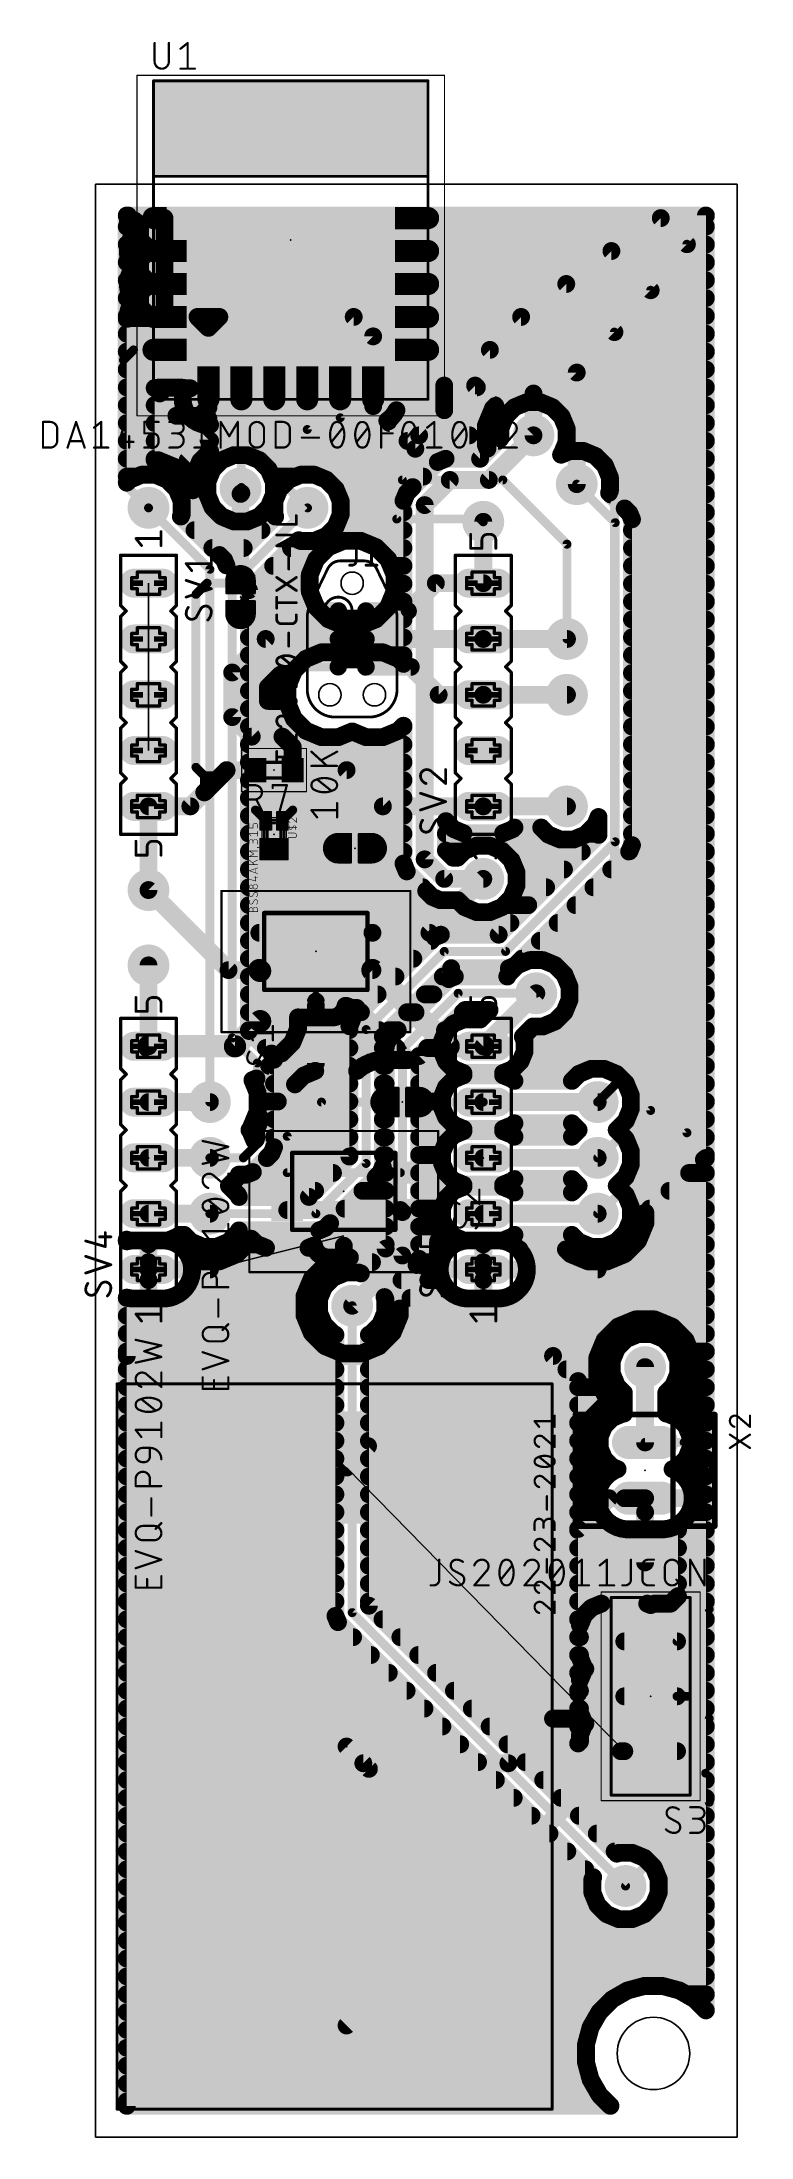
# Model space of a CAD drawing. Extents: x -0.1 to 1.18, y 0 to 3.76.
import ezdxf

# ---------------------------------------------------------------- set-up
doc = ezdxf.new("R2010")
doc.units = 0
for name, color, linetype in [('1', 12, 'CONTINUOUS'), ('16', 132, 'CONTINUOUS'), ('17', 110, 'CONTINUOUS'), ('18', 110, 'CONTINUOUS'), ('19', 53, 'CONTINUOUS'), ('20', 31, 'CONTINUOUS'), ('21', 253, 'CONTINUOUS'), ('23', 53, 'CONTINUOUS'), ('25', 253, 'CONTINUOUS'), ('27', 253, 'CONTINUOUS'), ('39', 12, 'CONTINUOUS'), ('41', 12, 'CONTINUOUS'), ('43', 110, 'CONTINUOUS'), ('51', 253, 'CONTINUOUS')]:
    doc.layers.add(name, color=color, linetype=linetype)

# ---------------------------------------------------------------- blocks, each defined once
blk = doc.blocks.new('RECT')
blk.add_solid([(-0.5, -0.5), (0.5, -0.5), (-0.5, 0.5), (0.5, 0.5)])
blk = doc.blocks.new('PIE')
at = {"const_width": 0.5}
blk.add_lwpolyline([(0, -0.25, 1), (0, 0.25, 1), (0, -0.25)], format="xyb", dxfattribs=at)
blk = doc.blocks.new('LONGP100')
at = {"const_width": 1}
blk.add_lwpolyline([(-0.5, 0), (0.5, 0)], dxfattribs=at)
at = {"const_width": 0.5}
for points in [[(-0.5, 0.25, 1), (-0.5, -0.25)], [(0.5, -0.25, 1), (0.5, 0.25)]]:
    blk.add_lwpolyline(points, format="xyb", dxfattribs=at)
blk = doc.blocks.new('ROUNDV')
at = {"const_width": 0.5}
blk.add_lwpolyline([(0, -0.25, 1), (0, 0.25, 1), (0, -0.25)], format="xyb", dxfattribs=at)

msp = doc.modelspace()

# ---------------------------------------------------------------- linework, layer by layer
at = {"layer": '1'}
for points, const_width in [([(0.056, 3.444), (0.058164, 3.444)], 0.032), ([(0.056, 3.258731), (0.056, 3.444)], 0.032), ([(0.058164, 3.444), (0.058055, 3.443384)], 0.032), ([(0.058055, 3.443384), (0.058055, 3.439371)], 0.032), ([(0.058055, 3.439371), (0.123621, 3.439371)], 0.032), ([(0.123621, 3.439369), (0.058055, 3.439369)], 0.032), ([(0.058055, 3.439369), (0.058055, 3.435356)], 0.032), ([(0.091664, 3.45476), (0.088547, 3.451643)], 0.000394), ([(0.091628, 3.454724), (0.127559, 3.454724)], 0.000394), ([(0.095396, 3.457106), (0.091664, 3.45476)], 0.000394), ([(0.092233, 3.455118), (0.127559, 3.455118)], 0.000394), ([(0.092859, 3.455512), (0.127559, 3.455512)], 0.000394), ([(0.093486, 3.455906), (0.127559, 3.455906)], 0.000394), ([(0.094113, 3.456299), (0.127559, 3.456299)], 0.000394), ([(0.094739, 3.456693), (0.127559, 3.456693)], 0.000394), ([(0.095366, 3.457087), (0.127559, 3.457087)], 0.000394), ([(0.099557, 3.458562), (0.095396, 3.457106)], 0.000394), ([(0.096467, 3.45748), (0.127559, 3.45748)], 0.000394), ([(0.097592, 3.457874), (0.127559, 3.457874)], 0.000394), ([(0.098717, 3.458268), (0.127559, 3.458268)], 0.000394), ([(0.103937, 3.459055), (0.099557, 3.458562)], 0.000394), ([(0.100443, 3.458661), (0.127559, 3.458661)], 0.000394), ([(0.123622, 3.43937), (0.119252, 3.435)], 0.032), ([(0.127559, 3.459055), (0.103937, 3.459055)], 0.000394), ([(0.123621, 3.439371), (0.123621, 3.439369)], 0.032), ([(0.123621, 3.426197), (0.123621, 3.439369)], 0.032), ([(0.123621, 3.439369), (0.123623, 3.439369)], 0.032), ([(0.123622, 3.43937), (0.123622, 3.380315)], 0.032), ([(0.123623, 3.439369), (0.123623, 3.380316)], 0.032), ([(0.127559, 3.419685), (0.127559, 3.459055)], 0.000394), ([(0.596063, 3.459055), (0.537008, 3.459055)], 0.000394), ([(0.537008, 3.459055), (0.537008, 3.419685)], 0.000394), ([(0.537008, 3.458661), (0.599557, 3.458661)], 0.000394), ([(0.537008, 3.458268), (0.601283, 3.458268)], 0.000394), ([(0.537008, 3.457874), (0.602408, 3.457874)], 0.000394), ([(0.537008, 3.45748), (0.603533, 3.45748)], 0.000394), ([(0.537008, 3.457087), (0.604634, 3.457087)], 0.000394), ([(0.537008, 3.456693), (0.605261, 3.456693)], 0.000394), ([(0.537008, 3.456299), (0.605888, 3.456299)], 0.000394), ([(0.537008, 3.455906), (0.606514, 3.455906)], 0.000394), ([(0.537008, 3.455512), (0.607141, 3.455512)], 0.000394), ([(0.537008, 3.455118), (0.607767, 3.455118)], 0.000394), ([(0.537008, 3.454724), (0.608372, 3.454724)], 0.000394), ([(0.576378, 3.43937), (1.01313, 3.43937)], 0.032), ([(0.600443, 3.458562), (0.596063, 3.459055)], 0.000394), ([(0.604604, 3.457106), (0.600443, 3.458562)], 0.000394), ([(0.608336, 3.45476), (0.604604, 3.457106)], 0.000394), ([(0.611453, 3.451643), (0.608336, 3.45476)], 0.000394), ([(1.01313, 3.43937), (1.06, 3.3925)], 0.032), ([(0.056, 3.424), (0.060704, 3.424)], 0.032), ([(0.058055, 3.435356), (0.059449, 3.42745)], 0.032), ([(0.059449, 3.42745), (0.059449, 3.427449)], 0.032), ([(0.059449, 3.427449), (0.062195, 3.419905)], 0.032), ([(0.062195, 3.419905), (0.062195, 3.419905)], 0.032), ([(0.062195, 3.419905), (0.066209, 3.412953)], 0.032), ([(0.066209, 3.406732), (0.062195, 3.39978)], 0.032), ([(0.066209, 3.412953), (0.066209, 3.412953)], 0.032), ([(0.066209, 3.412953), (0.068819, 3.409842)], 0.032), ([(0.068819, 3.409842), (0.066209, 3.406732)], 0.032), ([(0.066209, 3.406732), (0.066209, 3.406732)], 0.032), ([(0.07, 3.435), (0.119252, 3.435)], 0.032), ([(0.08, 3.425), (0.07, 3.435)], 0.032), ([(0.08, 3.4), (0.08, 3.425)], 0.032), ([(0.084746, 3.44375), (0.084252, 3.43937)], 0.000394), ([(0.084252, 3.43937), (0.084746, 3.43499)], 0.000394), ([(0.084252, 3.43937), (0.127559, 3.43937)], 0.000394), ([(0.084296, 3.439764), (0.127559, 3.439764)], 0.000394), ([(0.084296, 3.438976), (0.127559, 3.438976)], 0.000394), ([(0.084341, 3.440157), (0.127559, 3.440157)], 0.000394), ([(0.084341, 3.438583), (0.127559, 3.438583)], 0.000394), ([(0.084385, 3.440551), (0.127559, 3.440551)], 0.000394), ([(0.084385, 3.438189), (0.127559, 3.438189)], 0.000394), ([(0.084429, 3.437795), (0.127559, 3.437795)], 0.000394), ([(0.08443, 3.440945), (0.127559, 3.440945)], 0.000394), ([(0.084474, 3.441339), (0.127559, 3.441339)], 0.000394), ([(0.084474, 3.437402), (0.127559, 3.437402)], 0.000394), ([(0.084518, 3.441732), (0.127559, 3.441732)], 0.000394), ([(0.084518, 3.437008), (0.127559, 3.437008)], 0.000394), ([(0.084562, 3.436614), (0.127559, 3.436614)], 0.000394), ([(0.084563, 3.442126), (0.127559, 3.442126)], 0.000394), ([(0.084607, 3.44252), (0.127559, 3.44252)], 0.000394), ([(0.084607, 3.43622), (0.127559, 3.43622)], 0.000394), ([(0.084651, 3.442913), (0.127559, 3.442913)], 0.000394), ([(0.084651, 3.435827), (0.127559, 3.435827)], 0.000394), ([(0.084695, 3.435433), (0.127559, 3.435433)], 0.000394), ([(0.084696, 3.443307), (0.127559, 3.443307)], 0.000394), ([(0.08474, 3.443701), (0.127559, 3.443701)], 0.000394), ([(0.08474, 3.435039), (0.127559, 3.435039)], 0.000394), ([(0.086201, 3.447911), (0.084746, 3.44375)], 0.000394), ([(0.084746, 3.43499), (0.086201, 3.430829)], 0.000394), ([(0.084866, 3.444094), (0.127559, 3.444094)], 0.000394), ([(0.084866, 3.434646), (0.127559, 3.434646)], 0.000394), ([(0.085004, 3.444488), (0.127559, 3.444488)], 0.000394), ([(0.085004, 3.434252), (0.127559, 3.434252)], 0.000394), ([(0.085141, 3.433858), (0.127559, 3.433858)], 0.000394), ([(0.085142, 3.444882), (0.127559, 3.444882)], 0.000394), ([(0.085279, 3.445276), (0.127559, 3.445276)], 0.000394), ([(0.085279, 3.433465), (0.127559, 3.433465)], 0.000394), ([(0.085417, 3.445669), (0.127559, 3.445669)], 0.000394), ([(0.085417, 3.433071), (0.127559, 3.433071)], 0.000394), ([(0.085555, 3.446063), (0.127559, 3.446063)], 0.000394), ([(0.085555, 3.432677), (0.127559, 3.432677)], 0.000394), ([(0.085692, 3.432283), (0.127559, 3.432283)], 0.000394), ([(0.085693, 3.446457), (0.127559, 3.446457)], 0.000394), ([(0.08583, 3.44685), (0.127559, 3.44685)], 0.000394), ([(0.08583, 3.43189), (0.127559, 3.43189)], 0.000394), ([(0.085968, 3.447244), (0.127559, 3.447244)], 0.000394), ([(0.085968, 3.431496), (0.127559, 3.431496)], 0.000394), ([(0.086106, 3.447638), (0.127559, 3.447638)], 0.000394), ([(0.086106, 3.431102), (0.127559, 3.431102)], 0.000394), ([(0.088547, 3.451643), (0.086201, 3.447911)], 0.000394), ([(0.086201, 3.430829), (0.088547, 3.427097)], 0.000394), ([(0.086277, 3.448031), (0.127559, 3.448031)], 0.000394), ([(0.086277, 3.430709), (0.127559, 3.430709)], 0.000394), ([(0.086524, 3.448425), (0.127559, 3.448425)], 0.000394), ([(0.086524, 3.430315), (0.127559, 3.430315)], 0.000394), ([(0.086772, 3.448819), (0.127559, 3.448819)], 0.000394), ([(0.086772, 3.429921), (0.127559, 3.429921)], 0.000394), ([(0.087019, 3.449213), (0.127559, 3.449213)], 0.000394), ([(0.087019, 3.429528), (0.127559, 3.429528)], 0.000394), ([(0.087266, 3.429134), (0.127559, 3.429134)], 0.000394), ([(0.087267, 3.449606), (0.127559, 3.449606)], 0.000394), ([(0.087514, 3.45), (0.127559, 3.45)], 0.000394), ([(0.087514, 3.42874), (0.127559, 3.42874)], 0.000394), ([(0.087761, 3.450394), (0.127559, 3.450394)], 0.000394), ([(0.087761, 3.428346), (0.127559, 3.428346)], 0.000394), ([(0.088009, 3.450787), (0.127559, 3.450787)], 0.000394), ([(0.088009, 3.427953), (0.127559, 3.427953)], 0.000394), ([(0.088256, 3.451181), (0.127559, 3.451181)], 0.000394), ([(0.088256, 3.427559), (0.127559, 3.427559)], 0.000394), ([(0.088503, 3.427165), (0.127559, 3.427165)], 0.000394), ([(0.088504, 3.451575), (0.127559, 3.451575)], 0.000394), ([(0.088547, 3.427097), (0.091664, 3.42398)], 0.000394), ([(0.088872, 3.451969), (0.127559, 3.451969)], 0.000394), ([(0.088872, 3.426772), (0.127559, 3.426772)], 0.000394), ([(0.089265, 3.452362), (0.127559, 3.452362)], 0.000394), ([(0.089265, 3.426378), (0.127559, 3.426378)], 0.000394), ([(0.089659, 3.452756), (0.127559, 3.452756)], 0.000394), ([(0.089659, 3.425984), (0.127559, 3.425984)], 0.000394), ([(0.090053, 3.45315), (0.127559, 3.45315)], 0.000394), ([(0.090053, 3.425591), (0.127559, 3.425591)], 0.000394), ([(0.090446, 3.453543), (0.127559, 3.453543)], 0.000394), ([(0.090446, 3.425197), (0.127559, 3.425197)], 0.000394), ([(0.09084, 3.453937), (0.127559, 3.453937)], 0.000394), ([(0.09084, 3.424803), (0.127559, 3.424803)], 0.000394), ([(0.091234, 3.454331), (0.127559, 3.454331)], 0.000394), ([(0.091234, 3.424409), (0.127559, 3.424409)], 0.000394), ([(0.091628, 3.424016), (0.127559, 3.424016)], 0.000394), ([(0.091664, 3.42398), (0.095396, 3.421634)], 0.000394), ([(0.092233, 3.423622), (0.127559, 3.423622)], 0.000394), ([(0.092859, 3.423228), (0.127559, 3.423228)], 0.000394), ([(0.093486, 3.422835), (0.127559, 3.422835)], 0.000394), ([(0.094112, 3.422441), (0.127559, 3.422441)], 0.000394), ([(0.094739, 3.422047), (0.127559, 3.422047)], 0.000394), ([(0.095366, 3.421654), (0.127559, 3.421654)], 0.000394), ([(0.095396, 3.421634), (0.099557, 3.420179)], 0.000394), ([(0.096467, 3.42126), (0.127559, 3.42126)], 0.000394), ([(0.097592, 3.420866), (0.127559, 3.420866)], 0.000394), ([(0.098717, 3.420472), (0.127559, 3.420472)], 0.000394), ([(0.099557, 3.420179), (0.103937, 3.419685)], 0.000394), ([(0.100443, 3.420079), (0.127559, 3.420079)], 0.000394), ([(0.103937, 3.419685), (0.127559, 3.419685)], 0.000394), ([(0.103937, 3.419685), (0.127559, 3.419685)], 0.000394), ([(0.123621, 3.380316), (0.123621, 3.426197)], 0.032), ([(0.123621, 3.424), (0.123623, 3.424)], 0.032), ([(0.537008, 3.454331), (0.608766, 3.454331)], 0.000394), ([(0.537008, 3.453937), (0.60916, 3.453937)], 0.000394), ([(0.537008, 3.453543), (0.609554, 3.453543)], 0.000394), ([(0.537008, 3.45315), (0.609947, 3.45315)], 0.000394), ([(0.537008, 3.452756), (0.610341, 3.452756)], 0.000394), ([(0.537008, 3.452362), (0.610735, 3.452362)], 0.000394), ([(0.537008, 3.451969), (0.611128, 3.451969)], 0.000394), ([(0.537008, 3.451575), (0.611497, 3.451575)], 0.000394), ([(0.537008, 3.451181), (0.611744, 3.451181)], 0.000394), ([(0.537008, 3.450787), (0.611991, 3.450787)], 0.000394), ([(0.537008, 3.450394), (0.612239, 3.450394)], 0.000394), ([(0.537008, 3.45), (0.612486, 3.45)], 0.000394), ([(0.537008, 3.449606), (0.612734, 3.449606)], 0.000394), ([(0.537008, 3.449213), (0.612981, 3.449213)], 0.000394), ([(0.537008, 3.448819), (0.613228, 3.448819)], 0.000394), ([(0.537008, 3.448425), (0.613476, 3.448425)], 0.000394), ([(0.537008, 3.448031), (0.613723, 3.448031)], 0.000394), ([(0.537008, 3.447638), (0.613894, 3.447638)], 0.000394), ([(0.537008, 3.447244), (0.614032, 3.447244)], 0.000394), ([(0.537008, 3.44685), (0.61417, 3.44685)], 0.000394), ([(0.537008, 3.446457), (0.614308, 3.446457)], 0.000394), ([(0.537008, 3.446063), (0.614445, 3.446063)], 0.000394), ([(0.537008, 3.445669), (0.614583, 3.445669)], 0.000394), ([(0.537008, 3.445276), (0.614721, 3.445276)], 0.000394), ([(0.537008, 3.444882), (0.614859, 3.444882)], 0.000394), ([(0.537008, 3.444488), (0.614996, 3.444488)], 0.000394), ([(0.537008, 3.444094), (0.615134, 3.444094)], 0.000394), ([(0.537008, 3.443701), (0.61526, 3.443701)], 0.000394), ([(0.537008, 3.443307), (0.615305, 3.443307)], 0.000394), ([(0.537008, 3.442913), (0.615349, 3.442913)], 0.000394), ([(0.537008, 3.44252), (0.615393, 3.44252)], 0.000394), ([(0.537008, 3.442126), (0.615437, 3.442126)], 0.000394), ([(0.537008, 3.441732), (0.615482, 3.441732)], 0.000394), ([(0.537008, 3.441339), (0.615526, 3.441339)], 0.000394), ([(0.537008, 3.440945), (0.615571, 3.440945)], 0.000394), ([(0.537008, 3.440551), (0.615615, 3.440551)], 0.000394), ([(0.537008, 3.440157), (0.615659, 3.440157)], 0.000394), ([(0.537008, 3.439764), (0.615704, 3.439764)], 0.000394), ([(0.537008, 3.43937), (0.615748, 3.43937)], 0.000394), ([(0.537008, 3.438976), (0.615704, 3.438976)], 0.000394), ([(0.537008, 3.438583), (0.615659, 3.438583)], 0.000394), ([(0.537008, 3.438189), (0.615615, 3.438189)], 0.000394), ([(0.537008, 3.437795), (0.61557, 3.437795)], 0.000394), ([(0.537008, 3.437402), (0.615526, 3.437402)], 0.000394), ([(0.537008, 3.437008), (0.615482, 3.437008)], 0.000394), ([(0.537008, 3.436614), (0.615437, 3.436614)], 0.000394), ([(0.537008, 3.43622), (0.615393, 3.43622)], 0.000394), ([(0.537008, 3.435827), (0.615349, 3.435827)], 0.000394), ([(0.537008, 3.435433), (0.615304, 3.435433)], 0.000394), ([(0.537008, 3.435039), (0.61526, 3.435039)], 0.000394), ([(0.537008, 3.434646), (0.615134, 3.434646)], 0.000394), ([(0.537008, 3.434252), (0.614996, 3.434252)], 0.000394), ([(0.537008, 3.433858), (0.614858, 3.433858)], 0.000394), ([(0.537008, 3.433465), (0.614721, 3.433465)], 0.000394), ([(0.537008, 3.433071), (0.614583, 3.433071)], 0.000394), ([(0.537008, 3.432677), (0.614445, 3.432677)], 0.000394), ([(0.537008, 3.432283), (0.614307, 3.432283)], 0.000394), ([(0.537008, 3.43189), (0.61417, 3.43189)], 0.000394), ([(0.537008, 3.431496), (0.614032, 3.431496)], 0.000394), ([(0.537008, 3.431102), (0.613894, 3.431102)], 0.000394), ([(0.537008, 3.430709), (0.613723, 3.430709)], 0.000394), ([(0.537008, 3.430315), (0.613476, 3.430315)], 0.000394), ([(0.537008, 3.429921), (0.613228, 3.429921)], 0.000394), ([(0.537008, 3.429528), (0.612981, 3.429528)], 0.000394), ([(0.537008, 3.429134), (0.612733, 3.429134)], 0.000394), ([(0.537008, 3.42874), (0.612486, 3.42874)], 0.000394), ([(0.537008, 3.428346), (0.612239, 3.428346)], 0.000394), ([(0.537008, 3.427953), (0.611991, 3.427953)], 0.000394), ([(0.537008, 3.427559), (0.611744, 3.427559)], 0.000394), ([(0.537008, 3.427165), (0.611496, 3.427165)], 0.000394), ([(0.537008, 3.426772), (0.611128, 3.426772)], 0.000394), ([(0.537008, 3.426378), (0.610735, 3.426378)], 0.000394), ([(0.537008, 3.425984), (0.610341, 3.425984)], 0.000394), ([(0.537008, 3.425591), (0.609947, 3.425591)], 0.000394), ([(0.537008, 3.425197), (0.609554, 3.425197)], 0.000394), ([(0.537008, 3.424803), (0.60916, 3.424803)], 0.000394), ([(0.537008, 3.424409), (0.608766, 3.424409)], 0.000394), ([(0.537008, 3.424016), (0.608372, 3.424016)], 0.000394), ([(0.537008, 3.423622), (0.607767, 3.423622)], 0.000394), ([(0.537008, 3.423228), (0.607141, 3.423228)], 0.000394), ([(0.537008, 3.422835), (0.606514, 3.422835)], 0.000394), ([(0.537008, 3.422441), (0.605887, 3.422441)], 0.000394), ([(0.537008, 3.422047), (0.605261, 3.422047)], 0.000394), ([(0.537008, 3.421654), (0.604634, 3.421654)], 0.000394), ([(0.537008, 3.42126), (0.603533, 3.42126)], 0.000394), ([(0.537008, 3.420866), (0.602408, 3.420866)], 0.000394), ([(0.537008, 3.420472), (0.601283, 3.420472)], 0.000394), ([(0.537008, 3.420079), (0.599557, 3.420079)], 0.000394), ([(0.537008, 3.419685), (0.596063, 3.419685)], 0.000394), ([(0.537008, 3.419685), (0.596063, 3.419685)], 0.000394), ([(0.596063, 3.419685), (0.600443, 3.420179)], 0.000394), ([(0.600443, 3.420179), (0.604604, 3.421634)], 0.000394), ([(0.604604, 3.421634), (0.608336, 3.42398)], 0.000394), ([(0.608336, 3.42398), (0.611453, 3.427097)], 0.000394), ([(0.613799, 3.447911), (0.611453, 3.451643)], 0.000394), ([(0.611453, 3.427097), (0.613799, 3.430829)], 0.000394), ([(0.615254, 3.44375), (0.613799, 3.447911)], 0.000394), ([(0.613799, 3.430829), (0.615254, 3.43499)], 0.000394), ([(0.615748, 3.43937), (0.615254, 3.44375)], 0.000394), ([(0.615254, 3.43499), (0.615748, 3.43937)], 0.000394), ([(0.056, 3.392), (0.059408, 3.392)], 0.032), ([(0.059449, 3.392235), (0.058055, 3.384329)], 0.032), ([(0.058055, 3.384329), (0.058055, 3.380315)], 0.032), ([(0.058055, 3.380315), (0.123621, 3.380315)], 0.032), ([(0.123621, 3.380314), (0.058055, 3.380314)], 0.032), ([(0.058055, 3.380314), (0.058055, 3.376301)], 0.032), ([(0.058055, 3.376301), (0.059449, 3.368394)], 0.032), ([(0.062195, 3.399779), (0.059449, 3.392235)], 0.032), ([(0.059449, 3.392235), (0.059449, 3.392235)], 0.032), ([(0.059449, 3.368394), (0.059449, 3.368394)], 0.032), ([(0.059449, 3.368394), (0.062195, 3.36085)], 0.032), ([(0.060315, 3.380315), (0.06, 3.38)], 0.032), ([(0.060315, 3.380315), (0.08, 3.380315)], 0.032), ([(0.062195, 3.39978), (0.062195, 3.399779)], 0.032), ([(0.08, 3.380315), (0.08, 3.4)], 0.032), ([(0.099685, 3.380315), (0.08, 3.4)], 0.032), ([(0.123622, 3.380315), (0.08, 3.380315)], 0.032), ([(0.08, 3.380315), (0.08, 3.365)], 0.032), ([(0.095315, 3.380315), (0.08, 3.365)], 0.032), ([(0.08, 3.365), (0.08, 3.34)], 0.032), ([(0.123622, 3.380315), (0.095315, 3.380315)], 0.032), ([(0.123622, 3.380315), (0.099685, 3.380315)], 0.032), ([(0.084746, 3.384695), (0.084252, 3.380315)], 0.000394), ([(0.084252, 3.380315), (0.084746, 3.375935)], 0.000394), ([(0.084252, 3.380315), (0.162992, 3.380315)], 0.000394), ([(0.084296, 3.380709), (0.162992, 3.380709)], 0.000394), ([(0.084296, 3.379921), (0.162992, 3.379921)], 0.000394), ([(0.084341, 3.381102), (0.162992, 3.381102)], 0.000394), ([(0.084341, 3.379528), (0.162992, 3.379528)], 0.000394), ([(0.084385, 3.381496), (0.162992, 3.381496)], 0.000394), ([(0.08443, 3.38189), (0.162992, 3.38189)], 0.000394), ([(0.084474, 3.382283), (0.162992, 3.382283)], 0.000394), ([(0.084518, 3.382677), (0.162992, 3.382677)], 0.000394), ([(0.084563, 3.383071), (0.162992, 3.383071)], 0.000394), ([(0.084607, 3.383465), (0.162992, 3.383465)], 0.000394), ([(0.084651, 3.383858), (0.162992, 3.383858)], 0.000394), ([(0.084696, 3.384252), (0.162992, 3.384252)], 0.000394), ([(0.08474, 3.384646), (0.162992, 3.384646)], 0.000394), ([(0.086201, 3.388856), (0.084746, 3.384695)], 0.000394), ([(0.084866, 3.385039), (0.162992, 3.385039)], 0.000394), ([(0.085004, 3.385433), (0.162992, 3.385433)], 0.000394), ([(0.085142, 3.385827), (0.162992, 3.385827)], 0.000394), ([(0.085279, 3.38622), (0.162992, 3.38622)], 0.000394), ([(0.085417, 3.386614), (0.162992, 3.386614)], 0.000394), ([(0.085555, 3.387008), (0.162992, 3.387008)], 0.000394), ([(0.085693, 3.387402), (0.162992, 3.387402)], 0.000394), ([(0.08583, 3.387795), (0.162992, 3.387795)], 0.000394), ([(0.085968, 3.388189), (0.162992, 3.388189)], 0.000394), ([(0.086106, 3.388583), (0.162992, 3.388583)], 0.000394), ([(0.088547, 3.392588), (0.086201, 3.388856)], 0.000394), ([(0.086277, 3.388976), (0.162992, 3.388976)], 0.000394), ([(0.086524, 3.38937), (0.162992, 3.38937)], 0.000394), ([(0.086772, 3.389764), (0.162992, 3.389764)], 0.000394), ([(0.087019, 3.390157), (0.162992, 3.390157)], 0.000394), ([(0.087267, 3.390551), (0.162992, 3.390551)], 0.000394), ([(0.087514, 3.390945), (0.162992, 3.390945)], 0.000394), ([(0.087761, 3.391339), (0.162992, 3.391339)], 0.000394), ([(0.088009, 3.391732), (0.162992, 3.391732)], 0.000394), ([(0.088256, 3.392126), (0.162992, 3.392126)], 0.000394), ([(0.088504, 3.39252), (0.162992, 3.39252)], 0.000394), ([(0.091664, 3.395705), (0.088547, 3.392588)], 0.000394), ([(0.088872, 3.392913), (0.162992, 3.392913)], 0.000394), ([(0.089265, 3.393307), (0.162992, 3.393307)], 0.000394), ([(0.089659, 3.393701), (0.162992, 3.393701)], 0.000394), ([(0.090053, 3.394094), (0.162992, 3.394094)], 0.000394), ([(0.090446, 3.394488), (0.162992, 3.394488)], 0.000394), ([(0.09084, 3.394882), (0.162992, 3.394882)], 0.000394), ([(0.091234, 3.395276), (0.162992, 3.395276)], 0.000394), ([(0.091628, 3.395669), (0.162992, 3.395669)], 0.000394), ([(0.095396, 3.398051), (0.091664, 3.395705)], 0.000394), ([(0.092233, 3.396063), (0.162992, 3.396063)], 0.000394), ([(0.092859, 3.396457), (0.162992, 3.396457)], 0.000394), ([(0.093486, 3.39685), (0.162992, 3.39685)], 0.000394), ([(0.094113, 3.397244), (0.162992, 3.397244)], 0.000394), ([(0.094739, 3.397638), (0.162992, 3.397638)], 0.000394), ([(0.095366, 3.398031), (0.162992, 3.398031)], 0.000394), ([(0.099557, 3.399506), (0.095396, 3.398051)], 0.000394), ([(0.096467, 3.398425), (0.162992, 3.398425)], 0.000394), ([(0.097592, 3.398819), (0.162992, 3.398819)], 0.000394), ([(0.098717, 3.399213), (0.162992, 3.399213)], 0.000394), ([(0.103937, 3.4), (0.099557, 3.399506)], 0.000394), ([(0.100443, 3.399606), (0.162992, 3.399606)], 0.000394), ([(0.162992, 3.4), (0.103937, 3.4)], 0.000394), ([(0.123621, 3.392), (0.123623, 3.392)], 0.032), ([(0.123623, 3.380316), (0.123621, 3.380316)], 0.032), ([(0.123621, 3.380315), (0.123621, 3.380314)], 0.032), ([(0.123621, 3.334433), (0.123621, 3.380314)], 0.032), ([(0.123621, 3.380314), (0.123623, 3.380314)], 0.032), ([(0.123622, 3.32126), (0.123622, 3.380315)], 0.032), ([(0.123623, 3.380314), (0.123623, 3.321261)], 0.032), ([(0.162992, 3.36063), (0.162992, 3.4)], 0.000394), ([(0.596063, 3.4), (0.537008, 3.4)], 0.000394), ([(0.537008, 3.4), (0.537008, 3.36063)], 0.000394), ([(0.537008, 3.399606), (0.599557, 3.399606)], 0.000394), ([(0.537008, 3.399213), (0.601283, 3.399213)], 0.000394), ([(0.537008, 3.398819), (0.602408, 3.398819)], 0.000394), ([(0.537008, 3.398425), (0.603533, 3.398425)], 0.000394), ([(0.537008, 3.398031), (0.604634, 3.398031)], 0.000394), ([(0.537008, 3.397638), (0.605261, 3.397638)], 0.000394), ([(0.537008, 3.397244), (0.605888, 3.397244)], 0.000394), ([(0.537008, 3.39685), (0.606514, 3.39685)], 0.000394), ([(0.537008, 3.396457), (0.607141, 3.396457)], 0.000394), ([(0.537008, 3.396063), (0.607767, 3.396063)], 0.000394), ([(0.537008, 3.395669), (0.608372, 3.395669)], 0.000394), ([(0.537008, 3.395276), (0.608766, 3.395276)], 0.000394), ([(0.537008, 3.394882), (0.60916, 3.394882)], 0.000394), ([(0.537008, 3.394488), (0.609554, 3.394488)], 0.000394), ([(0.537008, 3.394094), (0.609947, 3.394094)], 0.000394), ([(0.537008, 3.393701), (0.610341, 3.393701)], 0.000394), ([(0.537008, 3.393307), (0.610735, 3.393307)], 0.000394), ([(0.537008, 3.392913), (0.611128, 3.392913)], 0.000394), ([(0.537008, 3.39252), (0.611497, 3.39252)], 0.000394), ([(0.537008, 3.392126), (0.611744, 3.392126)], 0.000394), ([(0.537008, 3.391732), (0.611991, 3.391732)], 0.000394), ([(0.537008, 3.391339), (0.612239, 3.391339)], 0.000394), ([(0.537008, 3.390945), (0.612486, 3.390945)], 0.000394), ([(0.537008, 3.390551), (0.612734, 3.390551)], 0.000394), ([(0.537008, 3.390157), (0.612981, 3.390157)], 0.000394), ([(0.537008, 3.389764), (0.613228, 3.389764)], 0.000394), ([(0.537008, 3.38937), (0.613476, 3.38937)], 0.000394), ([(0.537008, 3.388976), (0.613723, 3.388976)], 0.000394), ([(0.537008, 3.388583), (0.613894, 3.388583)], 0.000394), ([(0.537008, 3.388189), (0.614032, 3.388189)], 0.000394), ([(0.537008, 3.387795), (0.61417, 3.387795)], 0.000394), ([(0.537008, 3.387402), (0.614308, 3.387402)], 0.000394), ([(0.537008, 3.387008), (0.614445, 3.387008)], 0.000394), ([(0.537008, 3.386614), (0.614583, 3.386614)], 0.000394), ([(0.537008, 3.38622), (0.614721, 3.38622)], 0.000394), ([(0.537008, 3.385827), (0.614859, 3.385827)], 0.000394), ([(0.537008, 3.385433), (0.614996, 3.385433)], 0.000394), ([(0.537008, 3.385039), (0.615134, 3.385039)], 0.000394), ([(0.537008, 3.384646), (0.61526, 3.384646)], 0.000394), ([(0.537008, 3.384252), (0.615305, 3.384252)], 0.000394), ([(0.537008, 3.383858), (0.615349, 3.383858)], 0.000394), ([(0.537008, 3.383465), (0.615393, 3.383465)], 0.000394), ([(0.537008, 3.383071), (0.615437, 3.383071)], 0.000394), ([(0.537008, 3.382677), (0.615482, 3.382677)], 0.000394), ([(0.537008, 3.382283), (0.615526, 3.382283)], 0.000394), ([(0.537008, 3.38189), (0.615571, 3.38189)], 0.000394), ([(0.537008, 3.381496), (0.615615, 3.381496)], 0.000394), ([(0.537008, 3.381102), (0.615659, 3.381102)], 0.000394), ([(0.537008, 3.380709), (0.615704, 3.380709)], 0.000394), ([(0.537008, 3.380315), (0.615748, 3.380315)], 0.000394), ([(0.537008, 3.379921), (0.615704, 3.379921)], 0.000394), ([(0.537008, 3.379528), (0.615659, 3.379528)], 0.000394), ([(0.576378, 3.380315), (0.924685, 3.380315)], 0.032), ([(0.600443, 3.399506), (0.596063, 3.4)], 0.000394), ([(0.604604, 3.398051), (0.600443, 3.399506)], 0.000394), ([(0.608336, 3.395705), (0.604604, 3.398051)], 0.000394), ([(0.611453, 3.392588), (0.608336, 3.395705)], 0.000394), ([(0.613799, 3.388856), (0.611453, 3.392588)], 0.000394), ([(0.615254, 3.384695), (0.613799, 3.388856)], 0.000394), ([(0.615748, 3.380315), (0.615254, 3.384695)], 0.000394), ([(0.615254, 3.375935), (0.615748, 3.380315)], 0.000394), ([(0.995, 3.31), (0.924685, 3.380315)], 0.032), ([(1.06, 3.3925), (1.06, 1.8)], 0.016), ([(0.056, 3.36), (0.062686, 3.36)], 0.032), ([(0.056, 3.328), (0.058536, 3.328)], 0.032), ([(0.059449, 3.33318), (0.058055, 3.325274)], 0.032), ([(0.062195, 3.340724), (0.059449, 3.33318)], 0.032), ([(0.059449, 3.33318), (0.059449, 3.33318)], 0.032), ([(0.062195, 3.36085), (0.062195, 3.36085)], 0.032), ([(0.062195, 3.36085), (0.066209, 3.353898)], 0.032), ([(0.066209, 3.347677), (0.062195, 3.340724)], 0.032), ([(0.062195, 3.340724), (0.062195, 3.340724)], 0.032), ([(0.066209, 3.353898), (0.066209, 3.353898)], 0.032), ([(0.066209, 3.353898), (0.068819, 3.350787)], 0.032), ([(0.068819, 3.350787), (0.066209, 3.347677)], 0.032), ([(0.066209, 3.347677), (0.066209, 3.347677)], 0.032), ([(0.08, 3.34), (0.08, 3.305)], 0.032), ([(0.09874, 3.32126), (0.08, 3.34)], 0.032), ([(0.084385, 3.379134), (0.162992, 3.379134)], 0.000394), ([(0.084429, 3.37874), (0.162992, 3.37874)], 0.000394), ([(0.084474, 3.378346), (0.162992, 3.378346)], 0.000394), ([(0.084518, 3.377953), (0.162992, 3.377953)], 0.000394), ([(0.084562, 3.377559), (0.162992, 3.377559)], 0.000394), ([(0.084607, 3.377165), (0.162992, 3.377165)], 0.000394), ([(0.084651, 3.376772), (0.162992, 3.376772)], 0.000394), ([(0.084695, 3.376378), (0.162992, 3.376378)], 0.000394), ([(0.08474, 3.375984), (0.162992, 3.375984)], 0.000394), ([(0.084746, 3.375935), (0.086201, 3.371774)], 0.000394), ([(0.084866, 3.375591), (0.162992, 3.375591)], 0.000394), ([(0.085004, 3.375197), (0.162992, 3.375197)], 0.000394), ([(0.085141, 3.374803), (0.162992, 3.374803)], 0.000394), ([(0.085279, 3.374409), (0.162992, 3.374409)], 0.000394), ([(0.085417, 3.374016), (0.162992, 3.374016)], 0.000394), ([(0.085555, 3.373622), (0.162992, 3.373622)], 0.000394), ([(0.085692, 3.373228), (0.162992, 3.373228)], 0.000394), ([(0.08583, 3.372835), (0.162992, 3.372835)], 0.000394), ([(0.085968, 3.372441), (0.162992, 3.372441)], 0.000394), ([(0.086106, 3.372047), (0.162992, 3.372047)], 0.000394), ([(0.086201, 3.371774), (0.088547, 3.368042)], 0.000394), ([(0.086277, 3.371654), (0.162992, 3.371654)], 0.000394), ([(0.086524, 3.37126), (0.162992, 3.37126)], 0.000394), ([(0.086772, 3.370866), (0.162992, 3.370866)], 0.000394), ([(0.087019, 3.370472), (0.162992, 3.370472)], 0.000394), ([(0.087266, 3.370079), (0.162992, 3.370079)], 0.000394), ([(0.087514, 3.369685), (0.162992, 3.369685)], 0.000394), ([(0.087761, 3.369291), (0.162992, 3.369291)], 0.000394), ([(0.088009, 3.368898), (0.162992, 3.368898)], 0.000394), ([(0.088256, 3.368504), (0.162992, 3.368504)], 0.000394), ([(0.088503, 3.36811), (0.162992, 3.36811)], 0.000394), ([(0.088547, 3.368042), (0.091664, 3.364925)], 0.000394), ([(0.088872, 3.367717), (0.162992, 3.367717)], 0.000394), ([(0.089265, 3.367323), (0.162992, 3.367323)], 0.000394), ([(0.089659, 3.366929), (0.162992, 3.366929)], 0.000394), ([(0.090053, 3.366535), (0.162992, 3.366535)], 0.000394), ([(0.090446, 3.366142), (0.162992, 3.366142)], 0.000394), ([(0.09084, 3.365748), (0.162992, 3.365748)], 0.000394), ([(0.091234, 3.365354), (0.162992, 3.365354)], 0.000394), ([(0.091628, 3.364961), (0.162992, 3.364961)], 0.000394), ([(0.091664, 3.364925), (0.095396, 3.362579)], 0.000394), ([(0.092233, 3.364567), (0.162992, 3.364567)], 0.000394), ([(0.092859, 3.364173), (0.162992, 3.364173)], 0.000394), ([(0.093486, 3.36378), (0.162992, 3.36378)], 0.000394), ([(0.094112, 3.363386), (0.162992, 3.363386)], 0.000394), ([(0.094739, 3.362992), (0.162992, 3.362992)], 0.000394), ([(0.095366, 3.362598), (0.162992, 3.362598)], 0.000394), ([(0.095396, 3.362579), (0.099557, 3.361124)], 0.000394), ([(0.096467, 3.362205), (0.162992, 3.362205)], 0.000394), ([(0.097592, 3.361811), (0.162992, 3.361811)], 0.000394), ([(0.098717, 3.361417), (0.162992, 3.361417)], 0.000394), ([(0.099557, 3.361124), (0.103937, 3.36063)], 0.000394), ([(0.100443, 3.361024), (0.162992, 3.361024)], 0.000394), ([(0.103937, 3.36063), (0.162992, 3.36063)], 0.000394), ([(0.103937, 3.36063), (0.162992, 3.36063)], 0.000394), ([(0.123621, 3.36), (0.123623, 3.36)], 0.032), ([(0.123621, 3.321261), (0.123621, 3.334433)], 0.032), ([(0.123621, 3.328), (0.123623, 3.328)], 0.032), ([(0.537008, 3.379134), (0.615615, 3.379134)], 0.000394), ([(0.537008, 3.37874), (0.61557, 3.37874)], 0.000394), ([(0.537008, 3.378346), (0.615526, 3.378346)], 0.000394), ([(0.537008, 3.377953), (0.615482, 3.377953)], 0.000394), ([(0.537008, 3.377559), (0.615437, 3.377559)], 0.000394), ([(0.537008, 3.377165), (0.615393, 3.377165)], 0.000394), ([(0.537008, 3.376772), (0.615349, 3.376772)], 0.000394), ([(0.537008, 3.376378), (0.615304, 3.376378)], 0.000394), ([(0.537008, 3.375984), (0.61526, 3.375984)], 0.000394), ([(0.537008, 3.375591), (0.615134, 3.375591)], 0.000394), ([(0.537008, 3.375197), (0.614996, 3.375197)], 0.000394), ([(0.537008, 3.374803), (0.614858, 3.374803)], 0.000394), ([(0.537008, 3.374409), (0.614721, 3.374409)], 0.000394), ([(0.537008, 3.374016), (0.614583, 3.374016)], 0.000394), ([(0.537008, 3.373622), (0.614445, 3.373622)], 0.000394), ([(0.537008, 3.373228), (0.614307, 3.373228)], 0.000394), ([(0.537008, 3.372835), (0.61417, 3.372835)], 0.000394), ([(0.537008, 3.372441), (0.614032, 3.372441)], 0.000394), ([(0.537008, 3.372047), (0.613894, 3.372047)], 0.000394), ([(0.537008, 3.371654), (0.613723, 3.371654)], 0.000394), ([(0.537008, 3.37126), (0.613476, 3.37126)], 0.000394), ([(0.537008, 3.370866), (0.613228, 3.370866)], 0.000394), ([(0.537008, 3.370472), (0.612981, 3.370472)], 0.000394), ([(0.537008, 3.370079), (0.612733, 3.370079)], 0.000394), ([(0.537008, 3.369685), (0.612486, 3.369685)], 0.000394), ([(0.537008, 3.369291), (0.612239, 3.369291)], 0.000394), ([(0.537008, 3.368898), (0.611991, 3.368898)], 0.000394), ([(0.537008, 3.368504), (0.611744, 3.368504)], 0.000394), ([(0.537008, 3.36811), (0.611496, 3.36811)], 0.000394), ([(0.537008, 3.367717), (0.611128, 3.367717)], 0.000394), ([(0.537008, 3.367323), (0.610735, 3.367323)], 0.000394), ([(0.537008, 3.366929), (0.610341, 3.366929)], 0.000394), ([(0.537008, 3.366535), (0.609947, 3.366535)], 0.000394), ([(0.537008, 3.366142), (0.609554, 3.366142)], 0.000394), ([(0.537008, 3.365748), (0.60916, 3.365748)], 0.000394), ([(0.537008, 3.365354), (0.608766, 3.365354)], 0.000394), ([(0.537008, 3.364961), (0.608372, 3.364961)], 0.000394), ([(0.537008, 3.364567), (0.607767, 3.364567)], 0.000394), ([(0.537008, 3.364173), (0.607141, 3.364173)], 0.000394), ([(0.537008, 3.36378), (0.606514, 3.36378)], 0.000394), ([(0.537008, 3.363386), (0.605887, 3.363386)], 0.000394), ([(0.537008, 3.362992), (0.605261, 3.362992)], 0.000394), ([(0.537008, 3.362598), (0.604634, 3.362598)], 0.000394), ([(0.537008, 3.362205), (0.603533, 3.362205)], 0.000394), ([(0.537008, 3.361811), (0.602408, 3.361811)], 0.000394), ([(0.537008, 3.361417), (0.601283, 3.361417)], 0.000394), ([(0.537008, 3.361024), (0.599557, 3.361024)], 0.000394), ([(0.537008, 3.36063), (0.596063, 3.36063)], 0.000394), ([(0.537008, 3.36063), (0.596063, 3.36063)], 0.000394), ([(0.596063, 3.36063), (0.600443, 3.361124)], 0.000394), ([(0.600443, 3.361124), (0.604604, 3.362579)], 0.000394), ([(0.604604, 3.362579), (0.608336, 3.364925)], 0.000394), ([(0.608336, 3.364925), (0.611453, 3.368042)], 0.000394), ([(0.611453, 3.368042), (0.613799, 3.371774)], 0.000394), ([(0.613799, 3.371774), (0.615254, 3.375935)], 0.000394), ([(0.056, 3.296), (0.065541, 3.296)], 0.032), ([(0.058055, 3.325274), (0.058055, 3.32126)], 0.032), ([(0.058055, 3.32126), (0.123621, 3.32126)], 0.032), ([(0.123621, 3.321259), (0.058055, 3.321259)], 0.032), ([(0.058055, 3.321259), (0.058055, 3.317245)], 0.032), ([(0.058055, 3.317245), (0.059449, 3.309339)], 0.032), ([(0.059449, 3.309339), (0.059449, 3.309339)], 0.032), ([(0.059449, 3.309339), (0.062195, 3.301795)], 0.032), ([(0.062195, 3.301795), (0.062195, 3.301795)], 0.032), ([(0.062195, 3.301795), (0.066209, 3.294843)], 0.032), ([(0.066209, 3.288622), (0.062195, 3.281669)], 0.032), ([(0.066209, 3.294843), (0.066209, 3.294842)], 0.032), ([(0.066209, 3.294842), (0.068819, 3.291732)], 0.032), ([(0.068819, 3.291732), (0.066209, 3.288622)], 0.032), ([(0.066209, 3.288622), (0.066209, 3.288622)], 0.032), ([(0.09626, 3.32126), (0.08, 3.305)], 0.032), ([(0.08, 3.305), (0.08, 3.28)], 0.032), ([(0.123622, 3.32126), (0.09626, 3.32126)], 0.032), ([(0.123622, 3.32126), (0.09874, 3.32126)], 0.032), ([(0.084746, 3.32564), (0.084252, 3.32126)], 0.000394), ([(0.084252, 3.32126), (0.084746, 3.31688)], 0.000394), ([(0.084252, 3.32126), (0.162992, 3.32126)], 0.000394), ([(0.084296, 3.321654), (0.162992, 3.321654)], 0.000394), ([(0.084296, 3.320866), (0.162992, 3.320866)], 0.000394), ([(0.084341, 3.322047), (0.162992, 3.322047)], 0.000394), ([(0.084341, 3.320472), (0.162992, 3.320472)], 0.000394), ([(0.084385, 3.322441), (0.162992, 3.322441)], 0.000394), ([(0.084385, 3.320079), (0.162992, 3.320079)], 0.000394), ([(0.084429, 3.319685), (0.162992, 3.319685)], 0.000394), ([(0.08443, 3.322835), (0.162992, 3.322835)], 0.000394), ([(0.084474, 3.323228), (0.162992, 3.323228)], 0.000394), ([(0.084474, 3.319291), (0.162992, 3.319291)], 0.000394), ([(0.084518, 3.323622), (0.162992, 3.323622)], 0.000394), ([(0.084518, 3.318898), (0.162992, 3.318898)], 0.000394), ([(0.084562, 3.318504), (0.162992, 3.318504)], 0.000394), ([(0.084563, 3.324016), (0.162992, 3.324016)], 0.000394), ([(0.084607, 3.324409), (0.162992, 3.324409)], 0.000394), ([(0.084607, 3.31811), (0.162992, 3.31811)], 0.000394), ([(0.084651, 3.324803), (0.162992, 3.324803)], 0.000394), ([(0.084651, 3.317717), (0.162992, 3.317717)], 0.000394), ([(0.084695, 3.317323), (0.162992, 3.317323)], 0.000394), ([(0.084696, 3.325197), (0.162992, 3.325197)], 0.000394), ([(0.08474, 3.325591), (0.162992, 3.325591)], 0.000394), ([(0.08474, 3.316929), (0.162992, 3.316929)], 0.000394), ([(0.086201, 3.329801), (0.084746, 3.32564)], 0.000394), ([(0.084746, 3.31688), (0.086201, 3.312719)], 0.000394), ([(0.084866, 3.325984), (0.162992, 3.325984)], 0.000394), ([(0.084866, 3.316535), (0.162992, 3.316535)], 0.000394), ([(0.085004, 3.326378), (0.162992, 3.326378)], 0.000394), ([(0.085004, 3.316142), (0.162992, 3.316142)], 0.000394), ([(0.085141, 3.315748), (0.162992, 3.315748)], 0.000394), ([(0.085142, 3.326772), (0.162992, 3.326772)], 0.000394), ([(0.085279, 3.327165), (0.162992, 3.327165)], 0.000394), ([(0.085279, 3.315354), (0.162992, 3.315354)], 0.000394), ([(0.085417, 3.327559), (0.162992, 3.327559)], 0.000394), ([(0.085417, 3.314961), (0.162992, 3.314961)], 0.000394), ([(0.085555, 3.327953), (0.162992, 3.327953)], 0.000394), ([(0.085555, 3.314567), (0.162992, 3.314567)], 0.000394), ([(0.085692, 3.314173), (0.162992, 3.314173)], 0.000394), ([(0.085693, 3.328346), (0.162992, 3.328346)], 0.000394), ([(0.08583, 3.32874), (0.162992, 3.32874)], 0.000394), ([(0.08583, 3.31378), (0.162992, 3.31378)], 0.000394), ([(0.085968, 3.329134), (0.162992, 3.329134)], 0.000394), ([(0.085968, 3.313386), (0.162992, 3.313386)], 0.000394), ([(0.086106, 3.329528), (0.162992, 3.329528)], 0.000394), ([(0.086106, 3.312992), (0.162992, 3.312992)], 0.000394), ([(0.088547, 3.333533), (0.086201, 3.329801)], 0.000394), ([(0.086201, 3.312719), (0.088547, 3.308986)], 0.000394), ([(0.086277, 3.329921), (0.162992, 3.329921)], 0.000394), ([(0.086277, 3.312598), (0.162992, 3.312598)], 0.000394), ([(0.086524, 3.330315), (0.162992, 3.330315)], 0.000394), ([(0.086524, 3.312205), (0.162992, 3.312205)], 0.000394), ([(0.086772, 3.330709), (0.162992, 3.330709)], 0.000394), ([(0.086772, 3.311811), (0.162992, 3.311811)], 0.000394), ([(0.087019, 3.331102), (0.162992, 3.331102)], 0.000394), ([(0.087019, 3.311417), (0.162992, 3.311417)], 0.000394), ([(0.087266, 3.311024), (0.162992, 3.311024)], 0.000394), ([(0.087267, 3.331496), (0.162992, 3.331496)], 0.000394), ([(0.087514, 3.33189), (0.162992, 3.33189)], 0.000394), ([(0.087514, 3.31063), (0.162992, 3.31063)], 0.000394), ([(0.087761, 3.332283), (0.162992, 3.332283)], 0.000394), ([(0.087761, 3.310236), (0.162992, 3.310236)], 0.000394), ([(0.088009, 3.332677), (0.162992, 3.332677)], 0.000394), ([(0.088009, 3.309843), (0.162992, 3.309843)], 0.000394), ([(0.088256, 3.333071), (0.162992, 3.333071)], 0.000394), ([(0.088256, 3.309449), (0.162992, 3.309449)], 0.000394), ([(0.088503, 3.309055), (0.162992, 3.309055)], 0.000394), ([(0.088504, 3.333465), (0.162992, 3.333465)], 0.000394), ([(0.091664, 3.33665), (0.088547, 3.333533)], 0.000394), ([(0.088547, 3.308986), (0.091664, 3.305869)], 0.000394), ([(0.088872, 3.333858), (0.162992, 3.333858)], 0.000394), ([(0.088872, 3.308661), (0.162992, 3.308661)], 0.000394), ([(0.089265, 3.334252), (0.162992, 3.334252)], 0.000394), ([(0.089265, 3.308268), (0.162992, 3.308268)], 0.000394), ([(0.089659, 3.334646), (0.162992, 3.334646)], 0.000394), ([(0.089659, 3.307874), (0.162992, 3.307874)], 0.000394), ([(0.090053, 3.335039), (0.162992, 3.335039)], 0.000394), ([(0.090053, 3.30748), (0.162992, 3.30748)], 0.000394), ([(0.090446, 3.335433), (0.162992, 3.335433)], 0.000394), ([(0.090446, 3.307087), (0.162992, 3.307087)], 0.000394), ([(0.09084, 3.335827), (0.162992, 3.335827)], 0.000394), ([(0.09084, 3.306693), (0.162992, 3.306693)], 0.000394), ([(0.091234, 3.33622), (0.162992, 3.33622)], 0.000394), ([(0.091234, 3.306299), (0.162992, 3.306299)], 0.000394), ([(0.091628, 3.336614), (0.162992, 3.336614)], 0.000394), ([(0.091628, 3.305906), (0.162992, 3.305906)], 0.000394), ([(0.095396, 3.338995), (0.091664, 3.33665)], 0.000394), ([(0.091664, 3.305869), (0.095396, 3.303524)], 0.000394), ([(0.092233, 3.337008), (0.162992, 3.337008)], 0.000394), ([(0.092233, 3.305512), (0.162992, 3.305512)], 0.000394), ([(0.092859, 3.337402), (0.162992, 3.337402)], 0.000394), ([(0.092859, 3.305118), (0.162992, 3.305118)], 0.000394), ([(0.093486, 3.337795), (0.162992, 3.337795)], 0.000394), ([(0.093486, 3.304724), (0.162992, 3.304724)], 0.000394), ([(0.094112, 3.304331), (0.162992, 3.304331)], 0.000394), ([(0.094113, 3.338189), (0.162992, 3.338189)], 0.000394), ([(0.094739, 3.338583), (0.162992, 3.338583)], 0.000394), ([(0.095366, 3.338976), (0.162992, 3.338976)], 0.000394), ([(0.099557, 3.340451), (0.095396, 3.338995)], 0.000394), ([(0.096467, 3.33937), (0.162992, 3.33937)], 0.000394), ([(0.097592, 3.339764), (0.162992, 3.339764)], 0.000394), ([(0.098717, 3.340157), (0.162992, 3.340157)], 0.000394), ([(0.103937, 3.340945), (0.099557, 3.340451)], 0.000394), ([(0.100443, 3.340551), (0.162992, 3.340551)], 0.000394), ([(0.162992, 3.340945), (0.103937, 3.340945)], 0.000394), ([(0.123623, 3.321261), (0.123621, 3.321261)], 0.032), ([(0.123621, 3.32126), (0.123621, 3.321259)], 0.032), ([(0.123621, 3.308086), (0.123621, 3.321258)], 0.032), ([(0.123621, 3.321258), (0.123623, 3.321258)], 0.032), ([(0.123621, 3.271031), (0.123621, 3.308086)], 0.032), ([(0.123621, 3.296), (0.123623, 3.296)], 0.032), ([(0.123622, 3.32126), (0.123622, 3.262205)], 0.032), ([(0.123623, 3.321258), (0.123623, 3.271031)], 0.032), ([(0.162992, 3.301575), (0.162992, 3.340945)], 0.000394), ([(0.596063, 3.340945), (0.537008, 3.340945)], 0.000394), ([(0.537008, 3.340945), (0.537008, 3.301575)], 0.000394), ([(0.537008, 3.340551), (0.599557, 3.340551)], 0.000394), ([(0.537008, 3.340157), (0.601283, 3.340157)], 0.000394), ([(0.537008, 3.339764), (0.602408, 3.339764)], 0.000394), ([(0.537008, 3.33937), (0.603533, 3.33937)], 0.000394), ([(0.537008, 3.338976), (0.604634, 3.338976)], 0.000394), ([(0.537008, 3.338583), (0.605261, 3.338583)], 0.000394), ([(0.537008, 3.338189), (0.605888, 3.338189)], 0.000394), ([(0.537008, 3.337795), (0.606514, 3.337795)], 0.000394), ([(0.537008, 3.337402), (0.607141, 3.337402)], 0.000394), ([(0.537008, 3.337008), (0.607767, 3.337008)], 0.000394), ([(0.537008, 3.336614), (0.608372, 3.336614)], 0.000394), ([(0.537008, 3.33622), (0.608766, 3.33622)], 0.000394), ([(0.537008, 3.335827), (0.60916, 3.335827)], 0.000394), ([(0.537008, 3.335433), (0.609554, 3.335433)], 0.000394), ([(0.537008, 3.335039), (0.609947, 3.335039)], 0.000394), ([(0.537008, 3.334646), (0.610341, 3.334646)], 0.000394), ([(0.537008, 3.334252), (0.610735, 3.334252)], 0.000394), ([(0.537008, 3.333858), (0.611128, 3.333858)], 0.000394), ([(0.537008, 3.333465), (0.611497, 3.333465)], 0.000394), ([(0.537008, 3.333071), (0.611744, 3.333071)], 0.000394), ([(0.537008, 3.332677), (0.611991, 3.332677)], 0.000394), ([(0.537008, 3.332283), (0.612239, 3.332283)], 0.000394), ([(0.537008, 3.33189), (0.612486, 3.33189)], 0.000394), ([(0.537008, 3.331496), (0.612734, 3.331496)], 0.000394), ([(0.537008, 3.331102), (0.612981, 3.331102)], 0.000394), ([(0.537008, 3.330709), (0.613228, 3.330709)], 0.000394), ([(0.537008, 3.330315), (0.613476, 3.330315)], 0.000394), ([(0.537008, 3.329921), (0.613723, 3.329921)], 0.000394), ([(0.537008, 3.329528), (0.613894, 3.329528)], 0.000394), ([(0.537008, 3.329134), (0.614032, 3.329134)], 0.000394), ([(0.537008, 3.32874), (0.61417, 3.32874)], 0.000394), ([(0.537008, 3.328346), (0.614308, 3.328346)], 0.000394), ([(0.537008, 3.327953), (0.614445, 3.327953)], 0.000394), ([(0.537008, 3.327559), (0.614583, 3.327559)], 0.000394), ([(0.537008, 3.327165), (0.614721, 3.327165)], 0.000394), ([(0.537008, 3.326772), (0.614859, 3.326772)], 0.000394), ([(0.537008, 3.326378), (0.614996, 3.326378)], 0.000394), ([(0.537008, 3.325984), (0.615134, 3.325984)], 0.000394), ([(0.537008, 3.325591), (0.61526, 3.325591)], 0.000394), ([(0.537008, 3.325197), (0.615305, 3.325197)], 0.000394), ([(0.537008, 3.324803), (0.615349, 3.324803)], 0.000394), ([(0.537008, 3.324409), (0.615393, 3.324409)], 0.000394), ([(0.537008, 3.324016), (0.615437, 3.324016)], 0.000394), ([(0.537008, 3.323622), (0.615482, 3.323622)], 0.000394), ([(0.537008, 3.323228), (0.615526, 3.323228)], 0.000394), ([(0.537008, 3.322835), (0.615571, 3.322835)], 0.000394), ([(0.537008, 3.322441), (0.615615, 3.322441)], 0.000394), ([(0.537008, 3.322047), (0.615659, 3.322047)], 0.000394), ([(0.537008, 3.321654), (0.615704, 3.321654)], 0.000394), ([(0.537008, 3.32126), (0.615748, 3.32126)], 0.000394), ([(0.537008, 3.320866), (0.615704, 3.320866)], 0.000394), ([(0.537008, 3.320472), (0.615659, 3.320472)], 0.000394), ([(0.537008, 3.320079), (0.615615, 3.320079)], 0.000394), ([(0.537008, 3.319685), (0.61557, 3.319685)], 0.000394), ([(0.537008, 3.319291), (0.615526, 3.319291)], 0.000394), ([(0.537008, 3.318898), (0.615482, 3.318898)], 0.000394), ([(0.537008, 3.318504), (0.615437, 3.318504)], 0.000394), ([(0.537008, 3.31811), (0.615393, 3.31811)], 0.000394), ([(0.537008, 3.317717), (0.615349, 3.317717)], 0.000394), ([(0.537008, 3.317323), (0.615304, 3.317323)], 0.000394), ([(0.537008, 3.316929), (0.61526, 3.316929)], 0.000394), ([(0.537008, 3.316535), (0.615134, 3.316535)], 0.000394), ([(0.537008, 3.316142), (0.614996, 3.316142)], 0.000394), ([(0.537008, 3.315748), (0.614858, 3.315748)], 0.000394), ([(0.537008, 3.315354), (0.614721, 3.315354)], 0.000394), ([(0.537008, 3.314961), (0.614583, 3.314961)], 0.000394), ([(0.537008, 3.314567), (0.614445, 3.314567)], 0.000394), ([(0.537008, 3.314173), (0.614307, 3.314173)], 0.000394), ([(0.537008, 3.31378), (0.61417, 3.31378)], 0.000394), ([(0.537008, 3.313386), (0.614032, 3.313386)], 0.000394), ([(0.537008, 3.312992), (0.613894, 3.312992)], 0.000394), ([(0.537008, 3.312598), (0.613723, 3.312598)], 0.000394), ([(0.537008, 3.312205), (0.613476, 3.312205)], 0.000394), ([(0.537008, 3.311811), (0.613228, 3.311811)], 0.000394), ([(0.537008, 3.311417), (0.612981, 3.311417)], 0.000394), ([(0.537008, 3.311024), (0.612733, 3.311024)], 0.000394), ([(0.537008, 3.31063), (0.612486, 3.31063)], 0.000394), ([(0.537008, 3.310236), (0.612239, 3.310236)], 0.000394), ([(0.537008, 3.309843), (0.611991, 3.309843)], 0.000394), ([(0.537008, 3.309449), (0.611744, 3.309449)], 0.000394), ([(0.537008, 3.309055), (0.611496, 3.309055)], 0.000394), ([(0.537008, 3.308661), (0.611128, 3.308661)], 0.000394), ([(0.537008, 3.308268), (0.610735, 3.308268)], 0.000394), ([(0.537008, 3.307874), (0.610341, 3.307874)], 0.000394), ([(0.537008, 3.30748), (0.609947, 3.30748)], 0.000394), ([(0.537008, 3.307087), (0.609554, 3.307087)], 0.000394), ([(0.537008, 3.306693), (0.60916, 3.306693)], 0.000394), ([(0.537008, 3.306299), (0.608766, 3.306299)], 0.000394), ([(0.537008, 3.305906), (0.608372, 3.305906)], 0.000394), ([(0.537008, 3.305512), (0.607767, 3.305512)], 0.000394), ([(0.537008, 3.305118), (0.607141, 3.305118)], 0.000394), ([(0.537008, 3.304724), (0.606514, 3.304724)], 0.000394), ([(0.537008, 3.304331), (0.605887, 3.304331)], 0.000394), ([(0.576378, 3.32126), (0.84374, 3.32126)], 0.032), ([(0.600443, 3.340451), (0.596063, 3.340945)], 0.000394), ([(0.604604, 3.338995), (0.600443, 3.340451)], 0.000394), ([(0.608336, 3.33665), (0.604604, 3.338995)], 0.000394), ([(0.604604, 3.303524), (0.608336, 3.305869)], 0.000394), ([(0.611453, 3.333533), (0.608336, 3.33665)], 0.000394), ([(0.608336, 3.305869), (0.611453, 3.308986)], 0.000394), ([(0.613799, 3.329801), (0.611453, 3.333533)], 0.000394), ([(0.611453, 3.308986), (0.613799, 3.312719)], 0.000394), ([(0.615254, 3.32564), (0.613799, 3.329801)], 0.000394), ([(0.613799, 3.312719), (0.615254, 3.31688)], 0.000394), ([(0.615748, 3.32126), (0.615254, 3.32564)], 0.000394), ([(0.615254, 3.31688), (0.615748, 3.32126)], 0.000394), ([(0.84374, 3.32126), (0.93, 3.235)], 0.032), ([(0.995, 1.84), (0.995, 3.31)], 0.016), ([(0.056, 3.264), (0.058055, 3.264)], 0.032), ([(0.05701, 3.259149), (0.056, 3.258731)], 0.032), ([(0.058055, 3.259149), (0.05701, 3.259149)], 0.032), ([(0.059449, 3.274125), (0.058055, 3.266219)], 0.032), ([(0.058055, 3.266219), (0.058055, 3.262205)], 0.032), ([(0.058055, 3.262205), (0.069304, 3.262205)], 0.032), ([(0.069302, 3.262204), (0.058055, 3.262204)], 0.032), ([(0.058055, 3.262204), (0.058055, 3.259149)], 0.032), ([(0.062195, 3.281669), (0.059449, 3.274125)], 0.032), ([(0.059449, 3.274125), (0.059449, 3.274125)], 0.032), ([(0.08, 3.26), (0.06, 3.26)], 0.032), ([(0.062195, 3.281669), (0.062195, 3.281669)], 0.032), ([(0.069304, 3.262205), (0.069302, 3.262204)], 0.032), ([(0.08, 3.28), (0.08, 3.26)], 0.032), ([(0.097795, 3.262205), (0.08, 3.28)], 0.032), ([(0.121417, 3.26), (0.08, 3.26)], 0.032), ([(0.123622, 3.262205), (0.097795, 3.262205)], 0.032), ([(0.086201, 3.270746), (0.084746, 3.266585)], 0.000394), ([(0.084866, 3.266929), (0.162992, 3.266929)], 0.000394), ([(0.085004, 3.267323), (0.162992, 3.267323)], 0.000394), ([(0.085142, 3.267717), (0.162992, 3.267717)], 0.000394), ([(0.085279, 3.26811), (0.162992, 3.26811)], 0.000394), ([(0.085417, 3.268504), (0.162992, 3.268504)], 0.000394), ([(0.085555, 3.268898), (0.162992, 3.268898)], 0.000394), ([(0.085693, 3.269291), (0.162992, 3.269291)], 0.000394), ([(0.08583, 3.269685), (0.162992, 3.269685)], 0.000394), ([(0.085968, 3.270079), (0.162992, 3.270079)], 0.000394), ([(0.086106, 3.270472), (0.162992, 3.270472)], 0.000394), ([(0.088547, 3.274478), (0.086201, 3.270746)], 0.000394), ([(0.086277, 3.270866), (0.162992, 3.270866)], 0.000394), ([(0.086524, 3.27126), (0.162992, 3.27126)], 0.000394), ([(0.086772, 3.271654), (0.162992, 3.271654)], 0.000394), ([(0.087019, 3.272047), (0.162992, 3.272047)], 0.000394), ([(0.087267, 3.272441), (0.162992, 3.272441)], 0.000394), ([(0.087514, 3.272835), (0.162992, 3.272835)], 0.000394), ([(0.087761, 3.273228), (0.162992, 3.273228)], 0.000394), ([(0.088009, 3.273622), (0.162992, 3.273622)], 0.000394), ([(0.088256, 3.274016), (0.162992, 3.274016)], 0.000394), ([(0.088504, 3.274409), (0.162992, 3.274409)], 0.000394), ([(0.091664, 3.277595), (0.088547, 3.274478)], 0.000394), ([(0.088872, 3.274803), (0.162992, 3.274803)], 0.000394), ([(0.089265, 3.275197), (0.162992, 3.275197)], 0.000394), ([(0.089659, 3.275591), (0.162992, 3.275591)], 0.000394), ([(0.090053, 3.275984), (0.162992, 3.275984)], 0.000394), ([(0.090446, 3.276378), (0.162992, 3.276378)], 0.000394), ([(0.09084, 3.276772), (0.162992, 3.276772)], 0.000394), ([(0.091234, 3.277165), (0.162992, 3.277165)], 0.000394), ([(0.091628, 3.277559), (0.162992, 3.277559)], 0.000394), ([(0.095396, 3.27994), (0.091664, 3.277595)], 0.000394), ([(0.092233, 3.277953), (0.162992, 3.277953)], 0.000394), ([(0.092859, 3.278346), (0.162992, 3.278346)], 0.000394), ([(0.093486, 3.27874), (0.162992, 3.27874)], 0.000394), ([(0.094113, 3.279134), (0.162992, 3.279134)], 0.000394), ([(0.094739, 3.303937), (0.162992, 3.303937)], 0.000394), ([(0.094739, 3.279528), (0.162992, 3.279528)], 0.000394), ([(0.095366, 3.303543), (0.162992, 3.303543)], 0.000394), ([(0.095366, 3.279921), (0.162992, 3.279921)], 0.000394), ([(0.095396, 3.303524), (0.099557, 3.302068)], 0.000394), ([(0.099557, 3.281396), (0.095396, 3.27994)], 0.000394), ([(0.096467, 3.30315), (0.162992, 3.30315)], 0.000394), ([(0.096467, 3.280315), (0.162992, 3.280315)], 0.000394), ([(0.097592, 3.302756), (0.162992, 3.302756)], 0.000394), ([(0.097592, 3.280709), (0.162992, 3.280709)], 0.000394), ([(0.098717, 3.302362), (0.162992, 3.302362)], 0.000394), ([(0.098717, 3.281102), (0.162992, 3.281102)], 0.000394), ([(0.099557, 3.302068), (0.103937, 3.301575)], 0.000394), ([(0.103937, 3.28189), (0.099557, 3.281396)], 0.000394), ([(0.100443, 3.301969), (0.162992, 3.301969)], 0.000394), ([(0.100443, 3.281496), (0.162992, 3.281496)], 0.000394), ([(0.103937, 3.301575), (0.162992, 3.301575)], 0.000394), ([(0.103937, 3.301575), (0.162992, 3.301575)], 0.000394), ([(0.162992, 3.28189), (0.103937, 3.28189)], 0.000394), ([(0.123622, 3.262205), (0.121417, 3.26)], 0.032), ([(0.123623, 3.271031), (0.123621, 3.271031)], 0.032), ([(0.123622, 3.262205), (0.182795, 3.262205)], 0.032), ([(0.162992, 3.24252), (0.162992, 3.28189)], 0.000394), ([(0.182795, 3.262205), (0.202362, 3.242638)], 0.032), ([(0.221929, 3.262205), (0.182795, 3.262205)], 0.032), ([(0.202362, 3.242638), (0.221929, 3.262205)], 0.032), ([(0.462795, 3.262205), (0.221929, 3.262205)], 0.032), ([(0.497638, 3.227362), (0.462795, 3.262205)], 0.032), ([(0.537008, 3.303937), (0.605261, 3.303937)], 0.000394), ([(0.537008, 3.303543), (0.604634, 3.303543)], 0.000394), ([(0.537008, 3.30315), (0.603533, 3.30315)], 0.000394), ([(0.537008, 3.302756), (0.602408, 3.302756)], 0.000394), ([(0.537008, 3.302362), (0.601283, 3.302362)], 0.000394), ([(0.537008, 3.301969), (0.599557, 3.301969)], 0.000394), ([(0.537008, 3.301575), (0.596063, 3.301575)], 0.000394), ([(0.537008, 3.301575), (0.596063, 3.301575)], 0.000394), ([(0.596063, 3.28189), (0.537008, 3.28189)], 0.000394), ([(0.537008, 3.28189), (0.537008, 3.24252)], 0.000394), ([(0.537008, 3.281496), (0.599557, 3.281496)], 0.000394), ([(0.537008, 3.281102), (0.601283, 3.281102)], 0.000394), ([(0.537008, 3.280709), (0.602408, 3.280709)], 0.000394), ([(0.537008, 3.280315), (0.603533, 3.280315)], 0.000394), ([(0.537008, 3.279921), (0.604634, 3.279921)], 0.000394), ([(0.537008, 3.279528), (0.605261, 3.279528)], 0.000394), ([(0.537008, 3.279134), (0.605888, 3.279134)], 0.000394), ([(0.537008, 3.27874), (0.606514, 3.27874)], 0.000394), ([(0.537008, 3.278346), (0.607141, 3.278346)], 0.000394), ([(0.537008, 3.277953), (0.607767, 3.277953)], 0.000394), ([(0.537008, 3.277559), (0.608372, 3.277559)], 0.000394), ([(0.537008, 3.277165), (0.608766, 3.277165)], 0.000394), ([(0.537008, 3.276772), (0.60916, 3.276772)], 0.000394), ([(0.537008, 3.276378), (0.609554, 3.276378)], 0.000394), ([(0.537008, 3.275984), (0.609947, 3.275984)], 0.000394), ([(0.537008, 3.275591), (0.610341, 3.275591)], 0.000394), ([(0.537008, 3.275197), (0.610735, 3.275197)], 0.000394), ([(0.537008, 3.274803), (0.611128, 3.274803)], 0.000394), ([(0.537008, 3.274409), (0.611497, 3.274409)], 0.000394), ([(0.537008, 3.274016), (0.611744, 3.274016)], 0.000394), ([(0.537008, 3.273622), (0.611991, 3.273622)], 0.000394), ([(0.537008, 3.273228), (0.612239, 3.273228)], 0.000394), ([(0.537008, 3.272835), (0.612486, 3.272835)], 0.000394), ([(0.537008, 3.272441), (0.612734, 3.272441)], 0.000394), ([(0.537008, 3.272047), (0.612981, 3.272047)], 0.000394), ([(0.537008, 3.271654), (0.613228, 3.271654)], 0.000394), ([(0.537008, 3.27126), (0.613476, 3.27126)], 0.000394), ([(0.537008, 3.270866), (0.613723, 3.270866)], 0.000394), ([(0.537008, 3.270472), (0.613894, 3.270472)], 0.000394), ([(0.537008, 3.270079), (0.614032, 3.270079)], 0.000394), ([(0.537008, 3.269685), (0.61417, 3.269685)], 0.000394), ([(0.537008, 3.269291), (0.614308, 3.269291)], 0.000394), ([(0.537008, 3.268898), (0.614445, 3.268898)], 0.000394), ([(0.537008, 3.268504), (0.614583, 3.268504)], 0.000394), ([(0.537008, 3.26811), (0.614721, 3.26811)], 0.000394), ([(0.537008, 3.267717), (0.614859, 3.267717)], 0.000394), ([(0.537008, 3.267323), (0.614996, 3.267323)], 0.000394), ([(0.537008, 3.266929), (0.615134, 3.266929)], 0.000394), ([(0.576378, 3.262205), (0.762795, 3.262205)], 0.032), ([(0.596063, 3.301575), (0.600443, 3.302068)], 0.000394), ([(0.600443, 3.281396), (0.596063, 3.28189)], 0.000394), ([(0.600443, 3.302068), (0.604604, 3.303524)], 0.000394), ([(0.604604, 3.27994), (0.600443, 3.281396)], 0.000394), ([(0.608336, 3.277595), (0.604604, 3.27994)], 0.000394), ([(0.611453, 3.274478), (0.608336, 3.277595)], 0.000394), ([(0.613799, 3.270746), (0.611453, 3.274478)], 0.000394), ([(0.615254, 3.266585), (0.613799, 3.270746)], 0.000394), ([(0.8625, 3.1625), (0.762795, 3.262205)], 0.032), ([(0.084746, 3.266585), (0.084252, 3.262205)], 0.000394), ([(0.084252, 3.262205), (0.084746, 3.257824)], 0.000394), ([(0.084252, 3.262205), (0.162992, 3.262205)], 0.000394), ([(0.084296, 3.262598), (0.162992, 3.262598)], 0.000394), ([(0.084296, 3.261811), (0.162992, 3.261811)], 0.000394), ([(0.084341, 3.262992), (0.162992, 3.262992)], 0.000394), ([(0.084341, 3.261417), (0.162992, 3.261417)], 0.000394), ([(0.084385, 3.263386), (0.162992, 3.263386)], 0.000394), ([(0.084385, 3.261024), (0.162992, 3.261024)], 0.000394), ([(0.084429, 3.26063), (0.162992, 3.26063)], 0.000394), ([(0.08443, 3.26378), (0.162992, 3.26378)], 0.000394), ([(0.084474, 3.264173), (0.162992, 3.264173)], 0.000394), ([(0.084474, 3.260236), (0.162992, 3.260236)], 0.000394), ([(0.084518, 3.264567), (0.162992, 3.264567)], 0.000394), ([(0.084518, 3.259843), (0.162992, 3.259843)], 0.000394), ([(0.084562, 3.259449), (0.162992, 3.259449)], 0.000394), ([(0.084563, 3.264961), (0.162992, 3.264961)], 0.000394), ([(0.084607, 3.265354), (0.162992, 3.265354)], 0.000394), ([(0.084607, 3.259055), (0.162992, 3.259055)], 0.000394), ([(0.084651, 3.265748), (0.162992, 3.265748)], 0.000394), ([(0.084651, 3.258661), (0.162992, 3.258661)], 0.000394), ([(0.084695, 3.258268), (0.162992, 3.258268)], 0.000394), ([(0.084696, 3.266142), (0.162992, 3.266142)], 0.000394), ([(0.08474, 3.266535), (0.162992, 3.266535)], 0.000394), ([(0.08474, 3.257874), (0.162992, 3.257874)], 0.000394), ([(0.084746, 3.257824), (0.086201, 3.253664)], 0.000394), ([(0.084866, 3.25748), (0.162992, 3.25748)], 0.000394), ([(0.085004, 3.257087), (0.162992, 3.257087)], 0.000394), ([(0.085141, 3.256693), (0.162992, 3.256693)], 0.000394), ([(0.085279, 3.256299), (0.162992, 3.256299)], 0.000394), ([(0.085417, 3.255906), (0.162992, 3.255906)], 0.000394), ([(0.085555, 3.255512), (0.162992, 3.255512)], 0.000394), ([(0.085692, 3.255118), (0.162992, 3.255118)], 0.000394), ([(0.08583, 3.254724), (0.162992, 3.254724)], 0.000394), ([(0.085968, 3.254331), (0.162992, 3.254331)], 0.000394), ([(0.086106, 3.253937), (0.162992, 3.253937)], 0.000394), ([(0.086201, 3.253664), (0.088547, 3.249931)], 0.000394), ([(0.086277, 3.253543), (0.162992, 3.253543)], 0.000394), ([(0.086524, 3.25315), (0.162992, 3.25315)], 0.000394), ([(0.086772, 3.252756), (0.162992, 3.252756)], 0.000394), ([(0.087019, 3.252362), (0.162992, 3.252362)], 0.000394), ([(0.087266, 3.251969), (0.162992, 3.251969)], 0.000394), ([(0.087514, 3.251575), (0.162992, 3.251575)], 0.000394), ([(0.087761, 3.251181), (0.162992, 3.251181)], 0.000394), ([(0.088009, 3.250787), (0.162992, 3.250787)], 0.000394), ([(0.088256, 3.250394), (0.162992, 3.250394)], 0.000394), ([(0.088503, 3.25), (0.162992, 3.25)], 0.000394), ([(0.088547, 3.249931), (0.091664, 3.246814)], 0.000394), ([(0.088872, 3.249606), (0.162992, 3.249606)], 0.000394), ([(0.089265, 3.249213), (0.162992, 3.249213)], 0.000394), ([(0.089659, 3.248819), (0.162992, 3.248819)], 0.000394), ([(0.090053, 3.248425), (0.162992, 3.248425)], 0.000394), ([(0.090446, 3.248031), (0.162992, 3.248031)], 0.000394), ([(0.09084, 3.247638), (0.162992, 3.247638)], 0.000394), ([(0.091234, 3.247244), (0.162992, 3.247244)], 0.000394), ([(0.091628, 3.24685), (0.162992, 3.24685)], 0.000394), ([(0.091664, 3.246814), (0.095396, 3.244469)], 0.000394), ([(0.092233, 3.246457), (0.162992, 3.246457)], 0.000394), ([(0.092859, 3.246063), (0.162992, 3.246063)], 0.000394), ([(0.093486, 3.245669), (0.162992, 3.245669)], 0.000394), ([(0.094112, 3.245276), (0.162992, 3.245276)], 0.000394), ([(0.094739, 3.244882), (0.162992, 3.244882)], 0.000394), ([(0.095366, 3.244488), (0.162992, 3.244488)], 0.000394), ([(0.095396, 3.244469), (0.099557, 3.243013)], 0.000394), ([(0.096467, 3.244094), (0.162992, 3.244094)], 0.000394), ([(0.097592, 3.243701), (0.162992, 3.243701)], 0.000394), ([(0.098717, 3.243307), (0.162992, 3.243307)], 0.000394), ([(0.099557, 3.243013), (0.103937, 3.24252)], 0.000394), ([(0.100443, 3.242913), (0.162992, 3.242913)], 0.000394), ([(0.103937, 3.24252), (0.162992, 3.24252)], 0.000394), ([(0.103937, 3.24252), (0.162992, 3.24252)], 0.000394), ([(0.202362, 3.134252), (0.202362, 3.242638)], 0.032), ([(0.497638, 3.134252), (0.497638, 3.227362)], 0.032), ([(0.537008, 3.266535), (0.61526, 3.266535)], 0.000394), ([(0.537008, 3.266142), (0.615305, 3.266142)], 0.000394), ([(0.537008, 3.265748), (0.615349, 3.265748)], 0.000394), ([(0.537008, 3.265354), (0.615393, 3.265354)], 0.000394), ([(0.537008, 3.264961), (0.615437, 3.264961)], 0.000394), ([(0.537008, 3.264567), (0.615482, 3.264567)], 0.000394), ([(0.537008, 3.264173), (0.615526, 3.264173)], 0.000394), ([(0.537008, 3.26378), (0.615571, 3.26378)], 0.000394), ([(0.537008, 3.263386), (0.615615, 3.263386)], 0.000394), ([(0.537008, 3.262992), (0.615659, 3.262992)], 0.000394), ([(0.537008, 3.262598), (0.615704, 3.262598)], 0.000394), ([(0.537008, 3.262205), (0.615748, 3.262205)], 0.000394), ([(0.537008, 3.261811), (0.615704, 3.261811)], 0.000394), ([(0.537008, 3.261417), (0.615659, 3.261417)], 0.000394), ([(0.537008, 3.261024), (0.615615, 3.261024)], 0.000394), ([(0.537008, 3.26063), (0.61557, 3.26063)], 0.000394), ([(0.537008, 3.260236), (0.615526, 3.260236)], 0.000394), ([(0.537008, 3.259843), (0.615482, 3.259843)], 0.000394), ([(0.537008, 3.259449), (0.615437, 3.259449)], 0.000394), ([(0.537008, 3.259055), (0.615393, 3.259055)], 0.000394), ([(0.537008, 3.258661), (0.615349, 3.258661)], 0.000394), ([(0.537008, 3.258268), (0.615304, 3.258268)], 0.000394), ([(0.537008, 3.257874), (0.61526, 3.257874)], 0.000394), ([(0.537008, 3.25748), (0.615134, 3.25748)], 0.000394), ([(0.537008, 3.257087), (0.614996, 3.257087)], 0.000394), ([(0.537008, 3.256693), (0.614858, 3.256693)], 0.000394), ([(0.537008, 3.256299), (0.614721, 3.256299)], 0.000394), ([(0.537008, 3.255906), (0.614583, 3.255906)], 0.000394), ([(0.537008, 3.255512), (0.614445, 3.255512)], 0.000394), ([(0.537008, 3.255118), (0.614307, 3.255118)], 0.000394), ([(0.537008, 3.254724), (0.61417, 3.254724)], 0.000394), ([(0.537008, 3.254331), (0.614032, 3.254331)], 0.000394), ([(0.537008, 3.253937), (0.613894, 3.253937)], 0.000394), ([(0.537008, 3.253543), (0.613723, 3.253543)], 0.000394), ([(0.537008, 3.25315), (0.613476, 3.25315)], 0.000394), ([(0.537008, 3.252756), (0.613228, 3.252756)], 0.000394), ([(0.537008, 3.252362), (0.612981, 3.252362)], 0.000394), ([(0.537008, 3.251969), (0.612733, 3.251969)], 0.000394), ([(0.537008, 3.251575), (0.612486, 3.251575)], 0.000394), ([(0.537008, 3.251181), (0.612239, 3.251181)], 0.000394), ([(0.537008, 3.250787), (0.611991, 3.250787)], 0.000394), ([(0.537008, 3.250394), (0.611744, 3.250394)], 0.000394), ([(0.537008, 3.25), (0.611496, 3.25)], 0.000394), ([(0.537008, 3.249606), (0.611128, 3.249606)], 0.000394), ([(0.537008, 3.249213), (0.610735, 3.249213)], 0.000394), ([(0.537008, 3.248819), (0.610341, 3.248819)], 0.000394), ([(0.537008, 3.248425), (0.609947, 3.248425)], 0.000394), ([(0.537008, 3.248031), (0.609554, 3.248031)], 0.000394), ([(0.537008, 3.247638), (0.60916, 3.247638)], 0.000394), ([(0.537008, 3.247244), (0.608766, 3.247244)], 0.000394), ([(0.537008, 3.24685), (0.608372, 3.24685)], 0.000394), ([(0.537008, 3.246457), (0.607767, 3.246457)], 0.000394), ([(0.537008, 3.246063), (0.607141, 3.246063)], 0.000394), ([(0.537008, 3.245669), (0.606514, 3.245669)], 0.000394), ([(0.537008, 3.245276), (0.605887, 3.245276)], 0.000394), ([(0.537008, 3.244882), (0.605261, 3.244882)], 0.000394), ([(0.537008, 3.244488), (0.604634, 3.244488)], 0.000394), ([(0.537008, 3.244094), (0.603533, 3.244094)], 0.000394), ([(0.537008, 3.243701), (0.602408, 3.243701)], 0.000394), ([(0.537008, 3.243307), (0.601283, 3.243307)], 0.000394), ([(0.537008, 3.242913), (0.599557, 3.242913)], 0.000394), ([(0.537008, 3.24252), (0.596063, 3.24252)], 0.000394), ([(0.537008, 3.24252), (0.596063, 3.24252)], 0.000394), ([(0.596063, 3.24252), (0.600443, 3.243013)], 0.000394), ([(0.600443, 3.243013), (0.604604, 3.244469)], 0.000394), ([(0.604604, 3.244469), (0.608336, 3.246814)], 0.000394), ([(0.608336, 3.246814), (0.611453, 3.249931)], 0.000394), ([(0.611453, 3.249931), (0.613799, 3.253664)], 0.000394), ([(0.613799, 3.253664), (0.615254, 3.257824)], 0.000394), ([(0.615748, 3.262205), (0.615254, 3.266585)], 0.000394), ([(0.615254, 3.257824), (0.615748, 3.262205)], 0.000394), ([(0.93, 3.235), (0.93, 1.885)], 0.016), ([(0.06815, 3.20315), (0.05, 3.185)], 0.016), ([(0.05, 3.185), (0.05, 2.965)], 0.016), ([(0.123622, 3.20315), (0.06815, 3.20315)], 0.016), ([(0.084746, 3.20753), (0.084252, 3.20315)], 0.000394), ([(0.084252, 3.20315), (0.084746, 3.198769)], 0.000394), ([(0.084252, 3.20315), (0.162992, 3.20315)], 0.000394), ([(0.084296, 3.203543), (0.162992, 3.203543)], 0.000394), ([(0.084296, 3.202756), (0.162992, 3.202756)], 0.000394), ([(0.084341, 3.203937), (0.162992, 3.203937)], 0.000394), ([(0.084341, 3.202362), (0.162992, 3.202362)], 0.000394), ([(0.084385, 3.204331), (0.162992, 3.204331)], 0.000394), ([(0.084385, 3.201969), (0.162992, 3.201969)], 0.000394), ([(0.084429, 3.201575), (0.162992, 3.201575)], 0.000394), ([(0.08443, 3.204724), (0.162992, 3.204724)], 0.000394), ([(0.084474, 3.205118), (0.162992, 3.205118)], 0.000394), ([(0.084474, 3.201181), (0.162992, 3.201181)], 0.000394), ([(0.084518, 3.205512), (0.162992, 3.205512)], 0.000394), ([(0.084518, 3.200787), (0.162992, 3.200787)], 0.000394), ([(0.084562, 3.200394), (0.162992, 3.200394)], 0.000394), ([(0.084563, 3.205906), (0.162992, 3.205906)], 0.000394), ([(0.084607, 3.206299), (0.162992, 3.206299)], 0.000394), ([(0.084607, 3.2), (0.162992, 3.2)], 0.000394), ([(0.084651, 3.206693), (0.162992, 3.206693)], 0.000394), ([(0.084651, 3.199606), (0.162992, 3.199606)], 0.000394), ([(0.084695, 3.199213), (0.162992, 3.199213)], 0.000394), ([(0.084696, 3.207087), (0.162992, 3.207087)], 0.000394), ([(0.08474, 3.20748), (0.162992, 3.20748)], 0.000394), ([(0.08474, 3.198819), (0.162992, 3.198819)], 0.000394), ([(0.086201, 3.211691), (0.084746, 3.20753)], 0.000394), ([(0.084746, 3.198769), (0.086201, 3.194609)], 0.000394), ([(0.084866, 3.207874), (0.162992, 3.207874)], 0.000394), ([(0.084866, 3.198425), (0.162992, 3.198425)], 0.000394), ([(0.085004, 3.208268), (0.162992, 3.208268)], 0.000394), ([(0.085004, 3.198031), (0.162992, 3.198031)], 0.000394), ([(0.085141, 3.197638), (0.162992, 3.197638)], 0.000394), ([(0.085142, 3.208661), (0.162992, 3.208661)], 0.000394), ([(0.085279, 3.209055), (0.162992, 3.209055)], 0.000394), ([(0.085279, 3.197244), (0.162992, 3.197244)], 0.000394), ([(0.085417, 3.209449), (0.162992, 3.209449)], 0.000394), ([(0.085417, 3.19685), (0.162992, 3.19685)], 0.000394), ([(0.085555, 3.209843), (0.162992, 3.209843)], 0.000394), ([(0.085555, 3.196457), (0.162992, 3.196457)], 0.000394), ([(0.085692, 3.196063), (0.162992, 3.196063)], 0.000394), ([(0.085693, 3.210236), (0.162992, 3.210236)], 0.000394), ([(0.08583, 3.21063), (0.162992, 3.21063)], 0.000394), ([(0.08583, 3.195669), (0.162992, 3.195669)], 0.000394), ([(0.085968, 3.211024), (0.162992, 3.211024)], 0.000394), ([(0.085968, 3.195276), (0.162992, 3.195276)], 0.000394), ([(0.086106, 3.211417), (0.162992, 3.211417)], 0.000394), ([(0.086106, 3.194882), (0.162992, 3.194882)], 0.000394), ([(0.088547, 3.215423), (0.086201, 3.211691)], 0.000394), ([(0.086201, 3.194609), (0.088547, 3.190876)], 0.000394), ([(0.086277, 3.211811), (0.162992, 3.211811)], 0.000394), ([(0.086277, 3.194488), (0.162992, 3.194488)], 0.000394), ([(0.086524, 3.212205), (0.162992, 3.212205)], 0.000394), ([(0.086524, 3.194094), (0.162992, 3.194094)], 0.000394), ([(0.086772, 3.212598), (0.162992, 3.212598)], 0.000394), ([(0.086772, 3.193701), (0.162992, 3.193701)], 0.000394), ([(0.087019, 3.212992), (0.162992, 3.212992)], 0.000394), ([(0.087019, 3.193307), (0.162992, 3.193307)], 0.000394), ([(0.087266, 3.192913), (0.162992, 3.192913)], 0.000394), ([(0.087267, 3.213386), (0.162992, 3.213386)], 0.000394), ([(0.087514, 3.21378), (0.162992, 3.21378)], 0.000394), ([(0.087514, 3.19252), (0.162992, 3.19252)], 0.000394), ([(0.087761, 3.214173), (0.162992, 3.214173)], 0.000394), ([(0.087761, 3.192126), (0.162992, 3.192126)], 0.000394), ([(0.088009, 3.214567), (0.162992, 3.214567)], 0.000394), ([(0.088009, 3.191732), (0.162992, 3.191732)], 0.000394), ([(0.088256, 3.214961), (0.162992, 3.214961)], 0.000394), ([(0.088504, 3.215354), (0.162992, 3.215354)], 0.000394), ([(0.091664, 3.21854), (0.088547, 3.215423)], 0.000394), ([(0.088872, 3.215748), (0.162992, 3.215748)], 0.000394), ([(0.089265, 3.216142), (0.162992, 3.216142)], 0.000394), ([(0.089659, 3.216535), (0.162992, 3.216535)], 0.000394), ([(0.090053, 3.216929), (0.162992, 3.216929)], 0.000394), ([(0.090446, 3.217323), (0.162992, 3.217323)], 0.000394), ([(0.09084, 3.217717), (0.162992, 3.217717)], 0.000394), ([(0.091234, 3.21811), (0.162992, 3.21811)], 0.000394), ([(0.091628, 3.218504), (0.162992, 3.218504)], 0.000394), ([(0.095396, 3.220885), (0.091664, 3.21854)], 0.000394), ([(0.092233, 3.218898), (0.162992, 3.218898)], 0.000394), ([(0.092859, 3.219291), (0.162992, 3.219291)], 0.000394), ([(0.093486, 3.219685), (0.162992, 3.219685)], 0.000394), ([(0.094113, 3.220079), (0.162992, 3.220079)], 0.000394), ([(0.094739, 3.220472), (0.162992, 3.220472)], 0.000394), ([(0.095366, 3.220866), (0.162992, 3.220866)], 0.000394), ([(0.099557, 3.222341), (0.095396, 3.220885)], 0.000394), ([(0.096467, 3.22126), (0.162992, 3.22126)], 0.000394), ([(0.097592, 3.221654), (0.162992, 3.221654)], 0.000394), ([(0.098717, 3.222047), (0.162992, 3.222047)], 0.000394), ([(0.103937, 3.222835), (0.099557, 3.222341)], 0.000394), ([(0.100443, 3.222441), (0.162992, 3.222441)], 0.000394), ([(0.162992, 3.222835), (0.103937, 3.222835)], 0.000394), ([(0.162992, 3.183465), (0.162992, 3.222835)], 0.000394), ([(0.596063, 3.222835), (0.537008, 3.222835)], 0.000394), ([(0.537008, 3.222835), (0.537008, 3.183465)], 0.000394), ([(0.537008, 3.222441), (0.599557, 3.222441)], 0.000394), ([(0.537008, 3.222047), (0.601283, 3.222047)], 0.000394), ([(0.537008, 3.221654), (0.602408, 3.221654)], 0.000394), ([(0.537008, 3.22126), (0.603533, 3.22126)], 0.000394), ([(0.537008, 3.220866), (0.604634, 3.220866)], 0.000394), ([(0.537008, 3.220472), (0.605261, 3.220472)], 0.000394), ([(0.537008, 3.220079), (0.605888, 3.220079)], 0.000394), ([(0.537008, 3.219685), (0.606514, 3.219685)], 0.000394), ([(0.537008, 3.219291), (0.607141, 3.219291)], 0.000394), ([(0.537008, 3.218898), (0.607767, 3.218898)], 0.000394), ([(0.537008, 3.218504), (0.608372, 3.218504)], 0.000394), ([(0.537008, 3.21811), (0.608766, 3.21811)], 0.000394), ([(0.537008, 3.217717), (0.60916, 3.217717)], 0.000394), ([(0.537008, 3.217323), (0.609554, 3.217323)], 0.000394), ([(0.537008, 3.216929), (0.609947, 3.216929)], 0.000394), ([(0.537008, 3.216535), (0.610341, 3.216535)], 0.000394), ([(0.537008, 3.216142), (0.610735, 3.216142)], 0.000394), ([(0.537008, 3.215748), (0.611128, 3.215748)], 0.000394), ([(0.537008, 3.215354), (0.611497, 3.215354)], 0.000394), ([(0.537008, 3.214961), (0.611744, 3.214961)], 0.000394), ([(0.537008, 3.214567), (0.611991, 3.214567)], 0.000394), ([(0.537008, 3.214173), (0.612239, 3.214173)], 0.000394), ([(0.537008, 3.21378), (0.612486, 3.21378)], 0.000394), ([(0.537008, 3.213386), (0.612734, 3.213386)], 0.000394), ([(0.537008, 3.212992), (0.612981, 3.212992)], 0.000394), ([(0.537008, 3.212598), (0.613228, 3.212598)], 0.000394), ([(0.537008, 3.212205), (0.613476, 3.212205)], 0.000394), ([(0.537008, 3.211811), (0.613723, 3.211811)], 0.000394), ([(0.537008, 3.211417), (0.613894, 3.211417)], 0.000394), ([(0.537008, 3.211024), (0.614032, 3.211024)], 0.000394), ([(0.537008, 3.21063), (0.61417, 3.21063)], 0.000394), ([(0.537008, 3.210236), (0.614308, 3.210236)], 0.000394), ([(0.537008, 3.209843), (0.614445, 3.209843)], 0.000394), ([(0.537008, 3.209449), (0.614583, 3.209449)], 0.000394), ([(0.537008, 3.209055), (0.614721, 3.209055)], 0.000394), ([(0.537008, 3.208661), (0.614859, 3.208661)], 0.000394), ([(0.537008, 3.208268), (0.614996, 3.208268)], 0.000394), ([(0.537008, 3.207874), (0.615134, 3.207874)], 0.000394), ([(0.537008, 3.20748), (0.61526, 3.20748)], 0.000394), ([(0.537008, 3.207087), (0.615305, 3.207087)], 0.000394), ([(0.537008, 3.206693), (0.615349, 3.206693)], 0.000394), ([(0.537008, 3.206299), (0.615393, 3.206299)], 0.000394), ([(0.537008, 3.205906), (0.615437, 3.205906)], 0.000394), ([(0.537008, 3.205512), (0.615482, 3.205512)], 0.000394), ([(0.537008, 3.205118), (0.615526, 3.205118)], 0.000394), ([(0.537008, 3.204724), (0.615571, 3.204724)], 0.000394), ([(0.537008, 3.204331), (0.615615, 3.204331)], 0.000394), ([(0.537008, 3.203937), (0.615659, 3.203937)], 0.000394), ([(0.537008, 3.203543), (0.615704, 3.203543)], 0.000394), ([(0.537008, 3.20315), (0.615748, 3.20315)], 0.000394), ([(0.537008, 3.202756), (0.615704, 3.202756)], 0.000394), ([(0.537008, 3.202362), (0.615659, 3.202362)], 0.000394), ([(0.537008, 3.201969), (0.615615, 3.201969)], 0.000394), ([(0.537008, 3.201575), (0.61557, 3.201575)], 0.000394), ([(0.537008, 3.201181), (0.615526, 3.201181)], 0.000394), ([(0.537008, 3.200787), (0.615482, 3.200787)], 0.000394), ([(0.537008, 3.200394), (0.615437, 3.200394)], 0.000394), ([(0.537008, 3.2), (0.615393, 3.2)], 0.000394), ([(0.537008, 3.199606), (0.615349, 3.199606)], 0.000394), ([(0.537008, 3.199213), (0.615304, 3.199213)], 0.000394), ([(0.537008, 3.198819), (0.61526, 3.198819)], 0.000394), ([(0.537008, 3.198425), (0.615134, 3.198425)], 0.000394), ([(0.537008, 3.198031), (0.614996, 3.198031)], 0.000394), ([(0.537008, 3.197638), (0.614858, 3.197638)], 0.000394), ([(0.537008, 3.197244), (0.614721, 3.197244)], 0.000394), ([(0.537008, 3.19685), (0.614583, 3.19685)], 0.000394), ([(0.537008, 3.196457), (0.614445, 3.196457)], 0.000394), ([(0.537008, 3.196063), (0.614307, 3.196063)], 0.000394), ([(0.537008, 3.195669), (0.61417, 3.195669)], 0.000394), ([(0.537008, 3.195276), (0.614032, 3.195276)], 0.000394), ([(0.537008, 3.194882), (0.613894, 3.194882)], 0.000394), ([(0.537008, 3.194488), (0.613723, 3.194488)], 0.000394), ([(0.537008, 3.194094), (0.613476, 3.194094)], 0.000394), ([(0.537008, 3.193701), (0.613228, 3.193701)], 0.000394), ([(0.537008, 3.193307), (0.612981, 3.193307)], 0.000394), ([(0.537008, 3.192913), (0.612733, 3.192913)], 0.000394), ([(0.537008, 3.19252), (0.612486, 3.19252)], 0.000394), ([(0.537008, 3.192126), (0.612239, 3.192126)], 0.000394), ([(0.537008, 3.191732), (0.611991, 3.191732)], 0.000394), ([(0.576378, 3.20315), (0.70685, 3.20315)], 0.032), ([(0.600443, 3.222341), (0.596063, 3.222835)], 0.000394), ([(0.604604, 3.220885), (0.600443, 3.222341)], 0.000394), ([(0.608336, 3.21854), (0.604604, 3.220885)], 0.000394), ([(0.611453, 3.215423), (0.608336, 3.21854)], 0.000394), ([(0.613799, 3.211691), (0.611453, 3.215423)], 0.000394), ([(0.611453, 3.190876), (0.613799, 3.194609)], 0.000394), ([(0.615254, 3.20753), (0.613799, 3.211691)], 0.000394), ([(0.613799, 3.194609), (0.615254, 3.198769)], 0.000394), ([(0.615748, 3.20315), (0.615254, 3.20753)], 0.000394), ([(0.615254, 3.198769), (0.615748, 3.20315)], 0.000394), ([(0.785, 3.125), (0.70685, 3.20315)], 0.032), ([(0.088256, 3.191339), (0.162992, 3.191339)], 0.000394), ([(0.088503, 3.190945), (0.162992, 3.190945)], 0.000394), ([(0.088547, 3.190876), (0.091664, 3.187759)], 0.000394), ([(0.088872, 3.190551), (0.162992, 3.190551)], 0.000394), ([(0.089265, 3.190157), (0.162992, 3.190157)], 0.000394), ([(0.089659, 3.189764), (0.162992, 3.189764)], 0.000394), ([(0.090053, 3.18937), (0.162992, 3.18937)], 0.000394), ([(0.090446, 3.188976), (0.162992, 3.188976)], 0.000394), ([(0.09084, 3.188583), (0.162992, 3.188583)], 0.000394), ([(0.091234, 3.188189), (0.162992, 3.188189)], 0.000394), ([(0.091628, 3.187795), (0.162992, 3.187795)], 0.000394), ([(0.091664, 3.187759), (0.095396, 3.185414)], 0.000394), ([(0.092233, 3.187402), (0.162992, 3.187402)], 0.000394), ([(0.092859, 3.187008), (0.162992, 3.187008)], 0.000394), ([(0.093486, 3.186614), (0.162992, 3.186614)], 0.000394), ([(0.094112, 3.18622), (0.162992, 3.18622)], 0.000394), ([(0.094739, 3.185827), (0.162992, 3.185827)], 0.000394), ([(0.095366, 3.185433), (0.162992, 3.185433)], 0.000394), ([(0.095396, 3.185414), (0.099557, 3.183958)], 0.000394), ([(0.096467, 3.185039), (0.162992, 3.185039)], 0.000394), ([(0.097592, 3.184646), (0.162992, 3.184646)], 0.000394), ([(0.098717, 3.184252), (0.162992, 3.184252)], 0.000394), ([(0.099557, 3.183958), (0.103937, 3.183465)], 0.000394), ([(0.100443, 3.183858), (0.162992, 3.183858)], 0.000394), ([(0.103937, 3.183465), (0.162992, 3.183465)], 0.000394), ([(0.103937, 3.183465), (0.162992, 3.183465)], 0.000394), ([(0.182677, 3.173622), (0.182677, 3.114567)], 0.000394), ([(0.222047, 3.173622), (0.182677, 3.173622)], 0.000394), ([(0.182677, 3.173228), (0.222047, 3.173228)], 0.000394), ([(0.182677, 3.172835), (0.222047, 3.172835)], 0.000394), ([(0.182677, 3.172441), (0.222047, 3.172441)], 0.000394), ([(0.182677, 3.172047), (0.222047, 3.172047)], 0.000394), ([(0.182677, 3.171654), (0.222047, 3.171654)], 0.000394), ([(0.182677, 3.17126), (0.222047, 3.17126)], 0.000394), ([(0.182677, 3.170866), (0.222047, 3.170866)], 0.000394), ([(0.182677, 3.170472), (0.222047, 3.170472)], 0.000394), ([(0.182677, 3.170079), (0.222047, 3.170079)], 0.000394), ([(0.182677, 3.169685), (0.222047, 3.169685)], 0.000394), ([(0.182677, 3.169291), (0.222047, 3.169291)], 0.000394), ([(0.182677, 3.168898), (0.222047, 3.168898)], 0.000394), ([(0.182677, 3.168504), (0.222047, 3.168504)], 0.000394), ([(0.182677, 3.16811), (0.222047, 3.16811)], 0.000394), ([(0.182677, 3.167717), (0.222047, 3.167717)], 0.000394), ([(0.182677, 3.167323), (0.222047, 3.167323)], 0.000394), ([(0.182677, 3.166929), (0.222047, 3.166929)], 0.000394), ([(0.182677, 3.166535), (0.222047, 3.166535)], 0.000394), ([(0.182677, 3.166142), (0.222047, 3.166142)], 0.000394), ([(0.182677, 3.165748), (0.222047, 3.165748)], 0.000394), ([(0.182677, 3.165354), (0.222047, 3.165354)], 0.000394), ([(0.182677, 3.164961), (0.222047, 3.164961)], 0.000394), ([(0.182677, 3.164567), (0.222047, 3.164567)], 0.000394), ([(0.182677, 3.164173), (0.222047, 3.164173)], 0.000394), ([(0.182677, 3.16378), (0.222047, 3.16378)], 0.000394), ([(0.182677, 3.163386), (0.222047, 3.163386)], 0.000394), ([(0.182677, 3.162992), (0.222047, 3.162992)], 0.000394), ([(0.182677, 3.162598), (0.222047, 3.162598)], 0.000394), ([(0.182677, 3.162205), (0.222047, 3.162205)], 0.000394), ([(0.182677, 3.161811), (0.222047, 3.161811)], 0.000394), ([(0.182677, 3.161417), (0.222047, 3.161417)], 0.000394), ([(0.182677, 3.161024), (0.222047, 3.161024)], 0.000394), ([(0.182677, 3.16063), (0.222047, 3.16063)], 0.000394), ([(0.182677, 3.160236), (0.222047, 3.160236)], 0.000394), ([(0.182677, 3.159843), (0.222047, 3.159843)], 0.000394), ([(0.182677, 3.159449), (0.222047, 3.159449)], 0.000394), ([(0.182677, 3.159055), (0.222047, 3.159055)], 0.000394), ([(0.182677, 3.158661), (0.222047, 3.158661)], 0.000394), ([(0.182677, 3.158268), (0.222047, 3.158268)], 0.000394), ([(0.182677, 3.157874), (0.222047, 3.157874)], 0.000394), ([(0.182677, 3.15748), (0.222047, 3.15748)], 0.000394), ([(0.182677, 3.157087), (0.222047, 3.157087)], 0.000394), ([(0.182677, 3.156693), (0.222047, 3.156693)], 0.000394), ([(0.182677, 3.156299), (0.222047, 3.156299)], 0.000394), ([(0.182677, 3.155906), (0.222047, 3.155906)], 0.000394), ([(0.182677, 3.155512), (0.222047, 3.155512)], 0.000394), ([(0.182677, 3.155118), (0.222047, 3.155118)], 0.000394), ([(0.182677, 3.154724), (0.222047, 3.154724)], 0.000394), ([(0.182677, 3.154331), (0.222047, 3.154331)], 0.000394), ([(0.222047, 3.114567), (0.222047, 3.173622)], 0.000394), ([(0.241732, 3.173622), (0.241732, 3.114567)], 0.000394), ([(0.281102, 3.173622), (0.241732, 3.173622)], 0.000394), ([(0.241732, 3.173228), (0.281102, 3.173228)], 0.000394), ([(0.241732, 3.172835), (0.281102, 3.172835)], 0.000394), ([(0.241732, 3.172441), (0.281102, 3.172441)], 0.000394), ([(0.241732, 3.172047), (0.281102, 3.172047)], 0.000394), ([(0.241732, 3.171654), (0.281102, 3.171654)], 0.000394), ([(0.241732, 3.17126), (0.281102, 3.17126)], 0.000394), ([(0.241732, 3.170866), (0.281102, 3.170866)], 0.000394), ([(0.241732, 3.170472), (0.281102, 3.170472)], 0.000394), ([(0.241732, 3.170079), (0.281102, 3.170079)], 0.000394), ([(0.241732, 3.169685), (0.281102, 3.169685)], 0.000394), ([(0.241732, 3.169291), (0.281102, 3.169291)], 0.000394), ([(0.241732, 3.168898), (0.281102, 3.168898)], 0.000394), ([(0.241732, 3.168504), (0.281102, 3.168504)], 0.000394), ([(0.241732, 3.16811), (0.281102, 3.16811)], 0.000394), ([(0.241732, 3.167717), (0.281102, 3.167717)], 0.000394), ([(0.241732, 3.167323), (0.281102, 3.167323)], 0.000394), ([(0.241732, 3.166929), (0.281102, 3.166929)], 0.000394), ([(0.241732, 3.166535), (0.281102, 3.166535)], 0.000394), ([(0.241732, 3.166142), (0.281102, 3.166142)], 0.000394), ([(0.241732, 3.165748), (0.281102, 3.165748)], 0.000394), ([(0.241732, 3.165354), (0.281102, 3.165354)], 0.000394), ([(0.241732, 3.164961), (0.281102, 3.164961)], 0.000394), ([(0.241732, 3.164567), (0.281102, 3.164567)], 0.000394), ([(0.241732, 3.164173), (0.281102, 3.164173)], 0.000394), ([(0.241732, 3.16378), (0.281102, 3.16378)], 0.000394), ([(0.241732, 3.163386), (0.281102, 3.163386)], 0.000394), ([(0.241732, 3.162992), (0.281102, 3.162992)], 0.000394), ([(0.241732, 3.162598), (0.281102, 3.162598)], 0.000394), ([(0.241732, 3.162205), (0.281102, 3.162205)], 0.000394), ([(0.241732, 3.161811), (0.281102, 3.161811)], 0.000394), ([(0.241732, 3.161417), (0.281102, 3.161417)], 0.000394), ([(0.241732, 3.161024), (0.281102, 3.161024)], 0.000394), ([(0.241732, 3.16063), (0.281102, 3.16063)], 0.000394), ([(0.241732, 3.160236), (0.281102, 3.160236)], 0.000394), ([(0.241732, 3.159843), (0.281102, 3.159843)], 0.000394), ([(0.241732, 3.159449), (0.281102, 3.159449)], 0.000394), ([(0.241732, 3.159055), (0.281102, 3.159055)], 0.000394), ([(0.241732, 3.158661), (0.281102, 3.158661)], 0.000394), ([(0.241732, 3.158268), (0.281102, 3.158268)], 0.000394), ([(0.241732, 3.157874), (0.281102, 3.157874)], 0.000394), ([(0.241732, 3.15748), (0.281102, 3.15748)], 0.000394), ([(0.241732, 3.157087), (0.281102, 3.157087)], 0.000394), ([(0.241732, 3.156693), (0.281102, 3.156693)], 0.000394), ([(0.241732, 3.156299), (0.281102, 3.156299)], 0.000394), ([(0.241732, 3.155906), (0.281102, 3.155906)], 0.000394), ([(0.241732, 3.155512), (0.281102, 3.155512)], 0.000394), ([(0.241732, 3.155118), (0.281102, 3.155118)], 0.000394), ([(0.241732, 3.154724), (0.281102, 3.154724)], 0.000394), ([(0.241732, 3.154331), (0.281102, 3.154331)], 0.000394), ([(0.281102, 3.114567), (0.281102, 3.173622)], 0.000394), ([(0.300787, 3.173622), (0.300787, 3.114567)], 0.000394), ([(0.340157, 3.173622), (0.300787, 3.173622)], 0.000394), ([(0.300787, 3.173228), (0.340157, 3.173228)], 0.000394), ([(0.300787, 3.172835), (0.340157, 3.172835)], 0.000394), ([(0.300787, 3.172441), (0.340157, 3.172441)], 0.000394), ([(0.300787, 3.172047), (0.340157, 3.172047)], 0.000394), ([(0.300787, 3.171654), (0.340157, 3.171654)], 0.000394), ([(0.300787, 3.17126), (0.340157, 3.17126)], 0.000394), ([(0.300787, 3.170866), (0.340157, 3.170866)], 0.000394), ([(0.300787, 3.170472), (0.340157, 3.170472)], 0.000394), ([(0.300787, 3.170079), (0.340157, 3.170079)], 0.000394), ([(0.300787, 3.169685), (0.340157, 3.169685)], 0.000394), ([(0.300787, 3.169291), (0.340157, 3.169291)], 0.000394), ([(0.300787, 3.168898), (0.340157, 3.168898)], 0.000394), ([(0.300787, 3.168504), (0.340157, 3.168504)], 0.000394), ([(0.300787, 3.16811), (0.340157, 3.16811)], 0.000394), ([(0.300787, 3.167717), (0.340157, 3.167717)], 0.000394), ([(0.300787, 3.167323), (0.340157, 3.167323)], 0.000394), ([(0.300787, 3.166929), (0.340157, 3.166929)], 0.000394), ([(0.300787, 3.166535), (0.340157, 3.166535)], 0.000394), ([(0.300787, 3.166142), (0.340157, 3.166142)], 0.000394), ([(0.300787, 3.165748), (0.340157, 3.165748)], 0.000394), ([(0.300787, 3.165354), (0.340157, 3.165354)], 0.000394), ([(0.300787, 3.164961), (0.340157, 3.164961)], 0.000394), ([(0.300787, 3.164567), (0.340157, 3.164567)], 0.000394), ([(0.300787, 3.164173), (0.340157, 3.164173)], 0.000394), ([(0.300787, 3.16378), (0.340157, 3.16378)], 0.000394), ([(0.300787, 3.163386), (0.340157, 3.163386)], 0.000394), ([(0.300787, 3.162992), (0.340157, 3.162992)], 0.000394), ([(0.300787, 3.162598), (0.340157, 3.162598)], 0.000394), ([(0.300787, 3.162205), (0.340157, 3.162205)], 0.000394), ([(0.300787, 3.161811), (0.340157, 3.161811)], 0.000394), ([(0.300787, 3.161417), (0.340157, 3.161417)], 0.000394), ([(0.300787, 3.161024), (0.340157, 3.161024)], 0.000394), ([(0.300787, 3.16063), (0.340157, 3.16063)], 0.000394), ([(0.300787, 3.160236), (0.340157, 3.160236)], 0.000394), ([(0.300787, 3.159843), (0.340157, 3.159843)], 0.000394), ([(0.300787, 3.159449), (0.340157, 3.159449)], 0.000394), ([(0.300787, 3.159055), (0.340157, 3.159055)], 0.000394), ([(0.300787, 3.158661), (0.340157, 3.158661)], 0.000394), ([(0.300787, 3.158268), (0.340157, 3.158268)], 0.000394), ([(0.300787, 3.157874), (0.340157, 3.157874)], 0.000394), ([(0.300787, 3.15748), (0.340157, 3.15748)], 0.000394), ([(0.300787, 3.157087), (0.340157, 3.157087)], 0.000394), ([(0.300787, 3.156693), (0.340157, 3.156693)], 0.000394), ([(0.300787, 3.156299), (0.340157, 3.156299)], 0.000394), ([(0.300787, 3.155906), (0.340157, 3.155906)], 0.000394), ([(0.300787, 3.155512), (0.340157, 3.155512)], 0.000394), ([(0.300787, 3.155118), (0.340157, 3.155118)], 0.000394), ([(0.300787, 3.154724), (0.340157, 3.154724)], 0.000394), ([(0.300787, 3.154331), (0.340157, 3.154331)], 0.000394), ([(0.340157, 3.114567), (0.340157, 3.173622)], 0.000394), ([(0.359843, 3.173622), (0.359843, 3.114567)], 0.000394), ([(0.399213, 3.173622), (0.359843, 3.173622)], 0.000394), ([(0.359843, 3.173228), (0.399213, 3.173228)], 0.000394), ([(0.359843, 3.172835), (0.399213, 3.172835)], 0.000394), ([(0.359843, 3.172441), (0.399213, 3.172441)], 0.000394), ([(0.359843, 3.172047), (0.399213, 3.172047)], 0.000394), ([(0.359843, 3.171654), (0.399213, 3.171654)], 0.000394), ([(0.359843, 3.17126), (0.399213, 3.17126)], 0.000394), ([(0.359843, 3.170866), (0.399213, 3.170866)], 0.000394), ([(0.359843, 3.170472), (0.399213, 3.170472)], 0.000394), ([(0.359843, 3.170079), (0.399213, 3.170079)], 0.000394), ([(0.359843, 3.169685), (0.399213, 3.169685)], 0.000394), ([(0.359843, 3.169291), (0.399213, 3.169291)], 0.000394), ([(0.359843, 3.168898), (0.399213, 3.168898)], 0.000394), ([(0.359843, 3.168504), (0.399213, 3.168504)], 0.000394), ([(0.359843, 3.16811), (0.399213, 3.16811)], 0.000394), ([(0.359843, 3.167717), (0.399213, 3.167717)], 0.000394), ([(0.359843, 3.167323), (0.399213, 3.167323)], 0.000394), ([(0.359843, 3.166929), (0.399213, 3.166929)], 0.000394), ([(0.359843, 3.166535), (0.399213, 3.166535)], 0.000394), ([(0.359843, 3.166142), (0.399213, 3.166142)], 0.000394), ([(0.359843, 3.165748), (0.399213, 3.165748)], 0.000394), ([(0.359843, 3.165354), (0.399213, 3.165354)], 0.000394), ([(0.359843, 3.164961), (0.399213, 3.164961)], 0.000394), ([(0.359843, 3.164567), (0.399213, 3.164567)], 0.000394), ([(0.359843, 3.164173), (0.399213, 3.164173)], 0.000394), ([(0.359843, 3.16378), (0.399213, 3.16378)], 0.000394), ([(0.359843, 3.163386), (0.399213, 3.163386)], 0.000394), ([(0.359843, 3.162992), (0.399213, 3.162992)], 0.000394), ([(0.359843, 3.162598), (0.399213, 3.162598)], 0.000394), ([(0.359843, 3.162205), (0.399213, 3.162205)], 0.000394), ([(0.359843, 3.161811), (0.399213, 3.161811)], 0.000394), ([(0.359843, 3.161417), (0.399213, 3.161417)], 0.000394), ([(0.359843, 3.161024), (0.399213, 3.161024)], 0.000394), ([(0.359843, 3.16063), (0.399213, 3.16063)], 0.000394), ([(0.359843, 3.160236), (0.399213, 3.160236)], 0.000394), ([(0.359843, 3.159843), (0.399213, 3.159843)], 0.000394), ([(0.359843, 3.159449), (0.399213, 3.159449)], 0.000394), ([(0.359843, 3.159055), (0.399213, 3.159055)], 0.000394), ([(0.359843, 3.158661), (0.399213, 3.158661)], 0.000394), ([(0.359843, 3.158268), (0.399213, 3.158268)], 0.000394), ([(0.359843, 3.157874), (0.399213, 3.157874)], 0.000394), ([(0.359843, 3.15748), (0.399213, 3.15748)], 0.000394), ([(0.359843, 3.157087), (0.399213, 3.157087)], 0.000394), ([(0.359843, 3.156693), (0.399213, 3.156693)], 0.000394), ([(0.359843, 3.156299), (0.399213, 3.156299)], 0.000394), ([(0.359843, 3.155906), (0.399213, 3.155906)], 0.000394), ([(0.359843, 3.155512), (0.399213, 3.155512)], 0.000394), ([(0.359843, 3.155118), (0.399213, 3.155118)], 0.000394), ([(0.359843, 3.154724), (0.399213, 3.154724)], 0.000394), ([(0.359843, 3.154331), (0.399213, 3.154331)], 0.000394), ([(0.399213, 3.114567), (0.399213, 3.173622)], 0.000394), ([(0.418898, 3.173622), (0.418898, 3.114567)], 0.000394), ([(0.458268, 3.173622), (0.418898, 3.173622)], 0.000394), ([(0.418898, 3.173228), (0.458268, 3.173228)], 0.000394), ([(0.418898, 3.172835), (0.458268, 3.172835)], 0.000394), ([(0.418898, 3.172441), (0.458268, 3.172441)], 0.000394), ([(0.418898, 3.172047), (0.458268, 3.172047)], 0.000394), ([(0.418898, 3.171654), (0.458268, 3.171654)], 0.000394), ([(0.418898, 3.17126), (0.458268, 3.17126)], 0.000394), ([(0.418898, 3.170866), (0.458268, 3.170866)], 0.000394), ([(0.418898, 3.170472), (0.458268, 3.170472)], 0.000394), ([(0.418898, 3.170079), (0.458268, 3.170079)], 0.000394), ([(0.418898, 3.169685), (0.458268, 3.169685)], 0.000394), ([(0.418898, 3.169291), (0.458268, 3.169291)], 0.000394), ([(0.418898, 3.168898), (0.458268, 3.168898)], 0.000394), ([(0.418898, 3.168504), (0.458268, 3.168504)], 0.000394), ([(0.418898, 3.16811), (0.458268, 3.16811)], 0.000394), ([(0.418898, 3.167717), (0.458268, 3.167717)], 0.000394), ([(0.418898, 3.167323), (0.458268, 3.167323)], 0.000394), ([(0.418898, 3.166929), (0.458268, 3.166929)], 0.000394), ([(0.418898, 3.166535), (0.458268, 3.166535)], 0.000394), ([(0.418898, 3.166142), (0.458268, 3.166142)], 0.000394), ([(0.418898, 3.165748), (0.458268, 3.165748)], 0.000394), ([(0.418898, 3.165354), (0.458268, 3.165354)], 0.000394), ([(0.418898, 3.164961), (0.458268, 3.164961)], 0.000394), ([(0.418898, 3.164567), (0.458268, 3.164567)], 0.000394), ([(0.418898, 3.164173), (0.458268, 3.164173)], 0.000394), ([(0.418898, 3.16378), (0.458268, 3.16378)], 0.000394), ([(0.418898, 3.163386), (0.458268, 3.163386)], 0.000394), ([(0.418898, 3.162992), (0.458268, 3.162992)], 0.000394), ([(0.418898, 3.162598), (0.458268, 3.162598)], 0.000394), ([(0.418898, 3.162205), (0.458268, 3.162205)], 0.000394), ([(0.418898, 3.161811), (0.458268, 3.161811)], 0.000394), ([(0.418898, 3.161417), (0.458268, 3.161417)], 0.000394), ([(0.418898, 3.161024), (0.458268, 3.161024)], 0.000394), ([(0.418898, 3.16063), (0.458268, 3.16063)], 0.000394), ([(0.418898, 3.160236), (0.458268, 3.160236)], 0.000394), ([(0.418898, 3.159843), (0.458268, 3.159843)], 0.000394), ([(0.418898, 3.159449), (0.458268, 3.159449)], 0.000394), ([(0.418898, 3.159055), (0.458268, 3.159055)], 0.000394), ([(0.418898, 3.158661), (0.458268, 3.158661)], 0.000394), ([(0.418898, 3.158268), (0.458268, 3.158268)], 0.000394), ([(0.418898, 3.157874), (0.458268, 3.157874)], 0.000394), ([(0.418898, 3.15748), (0.458268, 3.15748)], 0.000394), ([(0.418898, 3.157087), (0.458268, 3.157087)], 0.000394), ([(0.418898, 3.156693), (0.458268, 3.156693)], 0.000394), ([(0.418898, 3.156299), (0.458268, 3.156299)], 0.000394), ([(0.418898, 3.155906), (0.458268, 3.155906)], 0.000394), ([(0.418898, 3.155512), (0.458268, 3.155512)], 0.000394), ([(0.418898, 3.155118), (0.458268, 3.155118)], 0.000394), ([(0.418898, 3.154724), (0.458268, 3.154724)], 0.000394), ([(0.418898, 3.154331), (0.458268, 3.154331)], 0.000394), ([(0.458268, 3.114567), (0.458268, 3.173622)], 0.000394), ([(0.477953, 3.173622), (0.477953, 3.114567)], 0.000394), ([(0.517323, 3.173622), (0.477953, 3.173622)], 0.000394), ([(0.477953, 3.173228), (0.517323, 3.173228)], 0.000394), ([(0.477953, 3.172835), (0.517323, 3.172835)], 0.000394), ([(0.477953, 3.172441), (0.517323, 3.172441)], 0.000394), ([(0.477953, 3.172047), (0.517323, 3.172047)], 0.000394), ([(0.477953, 3.171654), (0.517323, 3.171654)], 0.000394), ([(0.477953, 3.17126), (0.517323, 3.17126)], 0.000394), ([(0.477953, 3.170866), (0.517323, 3.170866)], 0.000394), ([(0.477953, 3.170472), (0.517323, 3.170472)], 0.000394), ([(0.477953, 3.170079), (0.517323, 3.170079)], 0.000394), ([(0.477953, 3.169685), (0.517323, 3.169685)], 0.000394), ([(0.477953, 3.169291), (0.517323, 3.169291)], 0.000394), ([(0.477953, 3.168898), (0.517323, 3.168898)], 0.000394), ([(0.477953, 3.168504), (0.517323, 3.168504)], 0.000394), ([(0.477953, 3.16811), (0.517323, 3.16811)], 0.000394), ([(0.477953, 3.167717), (0.517323, 3.167717)], 0.000394), ([(0.477953, 3.167323), (0.517323, 3.167323)], 0.000394), ([(0.477953, 3.166929), (0.517323, 3.166929)], 0.000394), ([(0.477953, 3.166535), (0.517323, 3.166535)], 0.000394), ([(0.477953, 3.166142), (0.517323, 3.166142)], 0.000394), ([(0.477953, 3.165748), (0.517323, 3.165748)], 0.000394), ([(0.477953, 3.165354), (0.517323, 3.165354)], 0.000394), ([(0.477953, 3.164961), (0.517323, 3.164961)], 0.000394), ([(0.477953, 3.164567), (0.517323, 3.164567)], 0.000394), ([(0.477953, 3.164173), (0.517323, 3.164173)], 0.000394), ([(0.477953, 3.16378), (0.517323, 3.16378)], 0.000394), ([(0.477953, 3.163386), (0.517323, 3.163386)], 0.000394), ([(0.477953, 3.162992), (0.517323, 3.162992)], 0.000394), ([(0.477953, 3.162598), (0.517323, 3.162598)], 0.000394), ([(0.477953, 3.162205), (0.517323, 3.162205)], 0.000394), ([(0.477953, 3.161811), (0.517323, 3.161811)], 0.000394), ([(0.477953, 3.161417), (0.517323, 3.161417)], 0.000394), ([(0.477953, 3.161024), (0.517323, 3.161024)], 0.000394), ([(0.477953, 3.16063), (0.517323, 3.16063)], 0.000394), ([(0.477953, 3.160236), (0.517323, 3.160236)], 0.000394), ([(0.477953, 3.159843), (0.517323, 3.159843)], 0.000394), ([(0.477953, 3.159449), (0.517323, 3.159449)], 0.000394), ([(0.477953, 3.159055), (0.517323, 3.159055)], 0.000394), ([(0.477953, 3.158661), (0.517323, 3.158661)], 0.000394), ([(0.477953, 3.158268), (0.517323, 3.158268)], 0.000394), ([(0.477953, 3.157874), (0.517323, 3.157874)], 0.000394), ([(0.477953, 3.15748), (0.517323, 3.15748)], 0.000394), ([(0.477953, 3.157087), (0.517323, 3.157087)], 0.000394), ([(0.477953, 3.156693), (0.517323, 3.156693)], 0.000394), ([(0.477953, 3.156299), (0.517323, 3.156299)], 0.000394), ([(0.477953, 3.155906), (0.517323, 3.155906)], 0.000394), ([(0.477953, 3.155512), (0.517323, 3.155512)], 0.000394), ([(0.477953, 3.155118), (0.517323, 3.155118)], 0.000394), ([(0.477953, 3.154724), (0.517323, 3.154724)], 0.000394), ([(0.477953, 3.154331), (0.517323, 3.154331)], 0.000394), ([(0.517323, 3.114567), (0.517323, 3.173622)], 0.000394), ([(0.537008, 3.191339), (0.611744, 3.191339)], 0.000394), ([(0.537008, 3.190945), (0.611496, 3.190945)], 0.000394), ([(0.537008, 3.190551), (0.611128, 3.190551)], 0.000394), ([(0.537008, 3.190157), (0.610735, 3.190157)], 0.000394), ([(0.537008, 3.189764), (0.610341, 3.189764)], 0.000394), ([(0.537008, 3.18937), (0.609947, 3.18937)], 0.000394), ([(0.537008, 3.188976), (0.609554, 3.188976)], 0.000394), ([(0.537008, 3.188583), (0.60916, 3.188583)], 0.000394), ([(0.537008, 3.188189), (0.608766, 3.188189)], 0.000394), ([(0.537008, 3.187795), (0.608372, 3.187795)], 0.000394), ([(0.537008, 3.187402), (0.607767, 3.187402)], 0.000394), ([(0.537008, 3.187008), (0.607141, 3.187008)], 0.000394), ([(0.537008, 3.186614), (0.606514, 3.186614)], 0.000394), ([(0.537008, 3.18622), (0.605887, 3.18622)], 0.000394), ([(0.537008, 3.185827), (0.605261, 3.185827)], 0.000394), ([(0.537008, 3.185433), (0.604634, 3.185433)], 0.000394), ([(0.537008, 3.185039), (0.603533, 3.185039)], 0.000394), ([(0.537008, 3.184646), (0.602408, 3.184646)], 0.000394), ([(0.537008, 3.184252), (0.601283, 3.184252)], 0.000394), ([(0.537008, 3.183858), (0.599557, 3.183858)], 0.000394), ([(0.537008, 3.183465), (0.596063, 3.183465)], 0.000394), ([(0.537008, 3.183465), (0.596063, 3.183465)], 0.000394), ([(0.596063, 3.183465), (0.600443, 3.183958)], 0.000394), ([(0.600443, 3.183958), (0.604604, 3.185414)], 0.000394), ([(0.604604, 3.185414), (0.608336, 3.187759)], 0.000394), ([(0.608336, 3.187759), (0.611453, 3.190876)], 0.000394), ([(0.625, 3.095), (0.625, 3.13915)], 0.032), ([(0.625, 3.13915), (0.680341, 3.13915)], 0.032), ([(0.680341, 3.13915), (0.716788, 3.102703)], 0.032), ([(0.8625, 2.9625), (0.8625, 3.1625)], 0.032), ([(0.106, 3.13473), (0.108067, 3.134497)], 0.032), ([(0.106, 3.0055), (0.106, 3.13473)], 0.032), ([(0.106, 3.104), (0.157636, 3.104)], 0.032), ([(0.108067, 3.134497), (0.110741, 3.135268)], 0.032), ([(0.110741, 3.135268), (0.15648, 3.135268)], 0.032), ([(0.124252, 3.134252), (0.115, 3.125)], 0.032), ([(0.202362, 3.134252), (0.124252, 3.134252)], 0.032), ([(0.15648, 3.135268), (0.15648, 3.134252)], 0.032), ([(0.15648, 3.134252), (0.17, 3.134252)], 0.032), ([(0.17, 3.134251), (0.15648, 3.134251)], 0.032), ([(0.15648, 3.134251), (0.15648, 3.117147)], 0.032), ([(0.15648, 3.117147), (0.15648, 3.110553)], 0.032), ([(0.15648, 3.110553), (0.157874, 3.102646)], 0.032), ([(0.157874, 3.102646), (0.16062, 3.095102)], 0.032), ([(0.17, 3.134252), (0.17, 3.134251)], 0.032), ([(0.182677, 3.153937), (0.222047, 3.153937)], 0.000394), ([(0.182677, 3.153543), (0.222047, 3.153543)], 0.000394), ([(0.182677, 3.15315), (0.222047, 3.15315)], 0.000394), ([(0.182677, 3.152756), (0.222047, 3.152756)], 0.000394), ([(0.182677, 3.152362), (0.222047, 3.152362)], 0.000394), ([(0.182677, 3.151969), (0.222047, 3.151969)], 0.000394), ([(0.182677, 3.151575), (0.222047, 3.151575)], 0.000394), ([(0.182677, 3.151181), (0.222047, 3.151181)], 0.000394), ([(0.182677, 3.150787), (0.222047, 3.150787)], 0.000394), ([(0.182677, 3.150394), (0.222047, 3.150394)], 0.000394), ([(0.182677, 3.15), (0.222047, 3.15)], 0.000394), ([(0.182677, 3.149606), (0.222047, 3.149606)], 0.000394), ([(0.182677, 3.149213), (0.222047, 3.149213)], 0.000394), ([(0.182677, 3.148819), (0.222047, 3.148819)], 0.000394), ([(0.182677, 3.148425), (0.222047, 3.148425)], 0.000394), ([(0.182677, 3.148031), (0.222047, 3.148031)], 0.000394), ([(0.182677, 3.147638), (0.222047, 3.147638)], 0.000394), ([(0.182677, 3.147244), (0.222047, 3.147244)], 0.000394), ([(0.182677, 3.14685), (0.222047, 3.14685)], 0.000394), ([(0.182677, 3.146457), (0.222047, 3.146457)], 0.000394), ([(0.182677, 3.146063), (0.222047, 3.146063)], 0.000394), ([(0.182677, 3.145669), (0.222047, 3.145669)], 0.000394), ([(0.182677, 3.145276), (0.222047, 3.145276)], 0.000394), ([(0.182677, 3.144882), (0.222047, 3.144882)], 0.000394), ([(0.182677, 3.144488), (0.222047, 3.144488)], 0.000394), ([(0.182677, 3.144094), (0.222047, 3.144094)], 0.000394), ([(0.182677, 3.143701), (0.222047, 3.143701)], 0.000394), ([(0.182677, 3.143307), (0.222047, 3.143307)], 0.000394), ([(0.182677, 3.142913), (0.222047, 3.142913)], 0.000394), ([(0.182677, 3.14252), (0.222047, 3.14252)], 0.000394), ([(0.182677, 3.142126), (0.222047, 3.142126)], 0.000394), ([(0.182677, 3.141732), (0.222047, 3.141732)], 0.000394), ([(0.182677, 3.141339), (0.222047, 3.141339)], 0.000394), ([(0.182677, 3.140945), (0.222047, 3.140945)], 0.000394), ([(0.182677, 3.140551), (0.222047, 3.140551)], 0.000394), ([(0.182677, 3.140157), (0.222047, 3.140157)], 0.000394), ([(0.182677, 3.139764), (0.222047, 3.139764)], 0.000394), ([(0.182677, 3.13937), (0.222047, 3.13937)], 0.000394), ([(0.182677, 3.138976), (0.222047, 3.138976)], 0.000394), ([(0.182677, 3.138583), (0.222047, 3.138583)], 0.000394), ([(0.182677, 3.138189), (0.222047, 3.138189)], 0.000394), ([(0.182677, 3.137795), (0.222047, 3.137795)], 0.000394), ([(0.182677, 3.137402), (0.222047, 3.137402)], 0.000394), ([(0.182677, 3.137008), (0.222047, 3.137008)], 0.000394), ([(0.182677, 3.136614), (0.222047, 3.136614)], 0.000394), ([(0.182677, 3.13622), (0.222047, 3.13622)], 0.000394), ([(0.182677, 3.135827), (0.222047, 3.135827)], 0.000394), ([(0.182677, 3.135433), (0.222047, 3.135433)], 0.000394), ([(0.182677, 3.135039), (0.222047, 3.135039)], 0.000394), ([(0.182677, 3.134646), (0.222047, 3.134646)], 0.000394), ([(0.182677, 3.134252), (0.222047, 3.134252)], 0.000394), ([(0.182677, 3.133858), (0.222047, 3.133858)], 0.000394), ([(0.182677, 3.133465), (0.222047, 3.133465)], 0.000394), ([(0.182677, 3.133071), (0.222047, 3.133071)], 0.000394), ([(0.182677, 3.132677), (0.222047, 3.132677)], 0.000394), ([(0.182677, 3.132283), (0.222047, 3.132283)], 0.000394), ([(0.182677, 3.13189), (0.222047, 3.13189)], 0.000394), ([(0.182677, 3.131496), (0.222047, 3.131496)], 0.000394), ([(0.182677, 3.131102), (0.222047, 3.131102)], 0.000394), ([(0.182677, 3.130709), (0.222047, 3.130709)], 0.000394), ([(0.182677, 3.130315), (0.222047, 3.130315)], 0.000394), ([(0.182677, 3.129921), (0.222047, 3.129921)], 0.000394), ([(0.182677, 3.129528), (0.222047, 3.129528)], 0.000394), ([(0.182677, 3.129134), (0.222047, 3.129134)], 0.000394), ([(0.182677, 3.12874), (0.222047, 3.12874)], 0.000394), ([(0.182677, 3.128346), (0.222047, 3.128346)], 0.000394), ([(0.182677, 3.127953), (0.222047, 3.127953)], 0.000394), ([(0.182677, 3.127559), (0.222047, 3.127559)], 0.000394), ([(0.182677, 3.127165), (0.222047, 3.127165)], 0.000394), ([(0.182677, 3.126772), (0.222047, 3.126772)], 0.000394), ([(0.182677, 3.126378), (0.222047, 3.126378)], 0.000394), ([(0.182677, 3.125984), (0.222047, 3.125984)], 0.000394), ([(0.182677, 3.125591), (0.222047, 3.125591)], 0.000394), ([(0.182677, 3.125197), (0.222047, 3.125197)], 0.000394), ([(0.182677, 3.124803), (0.222047, 3.124803)], 0.000394), ([(0.182677, 3.124409), (0.222047, 3.124409)], 0.000394), ([(0.182677, 3.124016), (0.222047, 3.124016)], 0.000394), ([(0.182677, 3.123622), (0.222047, 3.123622)], 0.000394), ([(0.182677, 3.123228), (0.222047, 3.123228)], 0.000394), ([(0.182677, 3.122835), (0.222047, 3.122835)], 0.000394), ([(0.182677, 3.122441), (0.222047, 3.122441)], 0.000394), ([(0.182677, 3.122047), (0.222047, 3.122047)], 0.000394), ([(0.182677, 3.121654), (0.222047, 3.121654)], 0.000394), ([(0.182677, 3.12126), (0.222047, 3.12126)], 0.000394), ([(0.182677, 3.120866), (0.222047, 3.120866)], 0.000394), ([(0.182677, 3.120472), (0.222047, 3.120472)], 0.000394), ([(0.182677, 3.120079), (0.222047, 3.120079)], 0.000394), ([(0.182677, 3.119685), (0.222047, 3.119685)], 0.000394), ([(0.182677, 3.119291), (0.222047, 3.119291)], 0.000394), ([(0.182677, 3.118898), (0.222047, 3.118898)], 0.000394), ([(0.182677, 3.118504), (0.222047, 3.118504)], 0.000394), ([(0.182677, 3.11811), (0.222047, 3.11811)], 0.000394), ([(0.182677, 3.117717), (0.222047, 3.117717)], 0.000394), ([(0.182677, 3.117323), (0.222047, 3.117323)], 0.000394), ([(0.182677, 3.116929), (0.222047, 3.116929)], 0.000394), ([(0.202362, 3.134252), (0.202362, 3.1)], 0.032), ([(0.241732, 3.153937), (0.281102, 3.153937)], 0.000394), ([(0.241732, 3.153543), (0.281102, 3.153543)], 0.000394), ([(0.241732, 3.15315), (0.281102, 3.15315)], 0.000394), ([(0.241732, 3.152756), (0.281102, 3.152756)], 0.000394), ([(0.241732, 3.152362), (0.281102, 3.152362)], 0.000394), ([(0.241732, 3.151969), (0.281102, 3.151969)], 0.000394), ([(0.241732, 3.151575), (0.281102, 3.151575)], 0.000394), ([(0.241732, 3.151181), (0.281102, 3.151181)], 0.000394), ([(0.241732, 3.150787), (0.281102, 3.150787)], 0.000394), ([(0.241732, 3.150394), (0.281102, 3.150394)], 0.000394), ([(0.241732, 3.15), (0.281102, 3.15)], 0.000394), ([(0.241732, 3.149606), (0.281102, 3.149606)], 0.000394), ([(0.241732, 3.149213), (0.281102, 3.149213)], 0.000394), ([(0.241732, 3.148819), (0.281102, 3.148819)], 0.000394), ([(0.241732, 3.148425), (0.281102, 3.148425)], 0.000394), ([(0.241732, 3.148031), (0.281102, 3.148031)], 0.000394), ([(0.241732, 3.147638), (0.281102, 3.147638)], 0.000394), ([(0.241732, 3.147244), (0.281102, 3.147244)], 0.000394), ([(0.241732, 3.14685), (0.281102, 3.14685)], 0.000394), ([(0.241732, 3.146457), (0.281102, 3.146457)], 0.000394), ([(0.241732, 3.146063), (0.281102, 3.146063)], 0.000394), ([(0.241732, 3.145669), (0.281102, 3.145669)], 0.000394), ([(0.241732, 3.145276), (0.281102, 3.145276)], 0.000394), ([(0.241732, 3.144882), (0.281102, 3.144882)], 0.000394), ([(0.241732, 3.144488), (0.281102, 3.144488)], 0.000394), ([(0.241732, 3.144094), (0.281102, 3.144094)], 0.000394), ([(0.241732, 3.143701), (0.281102, 3.143701)], 0.000394), ([(0.241732, 3.143307), (0.281102, 3.143307)], 0.000394), ([(0.241732, 3.142913), (0.281102, 3.142913)], 0.000394), ([(0.241732, 3.14252), (0.281102, 3.14252)], 0.000394), ([(0.241732, 3.142126), (0.281102, 3.142126)], 0.000394), ([(0.241732, 3.141732), (0.281102, 3.141732)], 0.000394), ([(0.241732, 3.141339), (0.281102, 3.141339)], 0.000394), ([(0.241732, 3.140945), (0.281102, 3.140945)], 0.000394), ([(0.241732, 3.140551), (0.281102, 3.140551)], 0.000394), ([(0.241732, 3.140157), (0.281102, 3.140157)], 0.000394), ([(0.241732, 3.139764), (0.281102, 3.139764)], 0.000394), ([(0.241732, 3.13937), (0.281102, 3.13937)], 0.000394), ([(0.241732, 3.138976), (0.281102, 3.138976)], 0.000394), ([(0.241732, 3.138583), (0.281102, 3.138583)], 0.000394), ([(0.241732, 3.138189), (0.281102, 3.138189)], 0.000394), ([(0.241732, 3.137795), (0.281102, 3.137795)], 0.000394), ([(0.241732, 3.137402), (0.281102, 3.137402)], 0.000394), ([(0.241732, 3.137008), (0.281102, 3.137008)], 0.000394), ([(0.241732, 3.136614), (0.281102, 3.136614)], 0.000394), ([(0.241732, 3.13622), (0.281102, 3.13622)], 0.000394), ([(0.241732, 3.135827), (0.281102, 3.135827)], 0.000394), ([(0.241732, 3.135433), (0.281102, 3.135433)], 0.000394), ([(0.241732, 3.135039), (0.281102, 3.135039)], 0.000394), ([(0.241732, 3.134646), (0.281102, 3.134646)], 0.000394), ([(0.241732, 3.134252), (0.281102, 3.134252)], 0.000394), ([(0.241732, 3.133858), (0.281102, 3.133858)], 0.000394), ([(0.241732, 3.133465), (0.281102, 3.133465)], 0.000394), ([(0.241732, 3.133071), (0.281102, 3.133071)], 0.000394), ([(0.241732, 3.132677), (0.281102, 3.132677)], 0.000394), ([(0.241732, 3.132283), (0.281102, 3.132283)], 0.000394), ([(0.241732, 3.13189), (0.281102, 3.13189)], 0.000394), ([(0.241732, 3.131496), (0.281102, 3.131496)], 0.000394), ([(0.241732, 3.131102), (0.281102, 3.131102)], 0.000394), ([(0.241732, 3.130709), (0.281102, 3.130709)], 0.000394), ([(0.241732, 3.130315), (0.281102, 3.130315)], 0.000394), ([(0.241732, 3.129921), (0.281102, 3.129921)], 0.000394), ([(0.241732, 3.129528), (0.281102, 3.129528)], 0.000394), ([(0.241732, 3.129134), (0.281102, 3.129134)], 0.000394), ([(0.241732, 3.12874), (0.281102, 3.12874)], 0.000394), ([(0.241732, 3.128346), (0.281102, 3.128346)], 0.000394), ([(0.241732, 3.127953), (0.281102, 3.127953)], 0.000394), ([(0.241732, 3.127559), (0.281102, 3.127559)], 0.000394), ([(0.241732, 3.127165), (0.281102, 3.127165)], 0.000394), ([(0.241732, 3.126772), (0.281102, 3.126772)], 0.000394), ([(0.241732, 3.126378), (0.281102, 3.126378)], 0.000394), ([(0.241732, 3.125984), (0.281102, 3.125984)], 0.000394), ([(0.241732, 3.125591), (0.281102, 3.125591)], 0.000394), ([(0.241732, 3.125197), (0.281102, 3.125197)], 0.000394), ([(0.241732, 3.124803), (0.281102, 3.124803)], 0.000394), ([(0.241732, 3.124409), (0.281102, 3.124409)], 0.000394), ([(0.241732, 3.124016), (0.281102, 3.124016)], 0.000394), ([(0.241732, 3.123622), (0.281102, 3.123622)], 0.000394), ([(0.241732, 3.123228), (0.281102, 3.123228)], 0.000394), ([(0.241732, 3.122835), (0.281102, 3.122835)], 0.000394), ([(0.241732, 3.122441), (0.281102, 3.122441)], 0.000394), ([(0.241732, 3.122047), (0.281102, 3.122047)], 0.000394), ([(0.241732, 3.121654), (0.281102, 3.121654)], 0.000394), ([(0.241732, 3.12126), (0.281102, 3.12126)], 0.000394), ([(0.241732, 3.120866), (0.281102, 3.120866)], 0.000394), ([(0.241732, 3.120472), (0.281102, 3.120472)], 0.000394), ([(0.241732, 3.120079), (0.281102, 3.120079)], 0.000394), ([(0.241732, 3.119685), (0.281102, 3.119685)], 0.000394), ([(0.241732, 3.119291), (0.281102, 3.119291)], 0.000394), ([(0.241732, 3.118898), (0.281102, 3.118898)], 0.000394), ([(0.241732, 3.118504), (0.281102, 3.118504)], 0.000394), ([(0.241732, 3.11811), (0.281102, 3.11811)], 0.000394), ([(0.241732, 3.117717), (0.281102, 3.117717)], 0.000394), ([(0.241732, 3.117323), (0.281102, 3.117323)], 0.000394), ([(0.241732, 3.116929), (0.281102, 3.116929)], 0.000394), ([(0.261417, 3.134252), (0.261417, 2.956417)], 0.016), ([(0.300787, 3.153937), (0.340157, 3.153937)], 0.000394), ([(0.300787, 3.153543), (0.340157, 3.153543)], 0.000394), ([(0.300787, 3.15315), (0.340157, 3.15315)], 0.000394), ([(0.300787, 3.152756), (0.340157, 3.152756)], 0.000394), ([(0.300787, 3.152362), (0.340157, 3.152362)], 0.000394), ([(0.300787, 3.151969), (0.340157, 3.151969)], 0.000394), ([(0.300787, 3.151575), (0.340157, 3.151575)], 0.000394), ([(0.300787, 3.151181), (0.340157, 3.151181)], 0.000394), ([(0.300787, 3.150787), (0.340157, 3.150787)], 0.000394), ([(0.300787, 3.150394), (0.340157, 3.150394)], 0.000394), ([(0.300787, 3.15), (0.340157, 3.15)], 0.000394), ([(0.300787, 3.149606), (0.340157, 3.149606)], 0.000394), ([(0.300787, 3.149213), (0.340157, 3.149213)], 0.000394), ([(0.300787, 3.148819), (0.340157, 3.148819)], 0.000394), ([(0.300787, 3.148425), (0.340157, 3.148425)], 0.000394), ([(0.300787, 3.148031), (0.340157, 3.148031)], 0.000394), ([(0.300787, 3.147638), (0.340157, 3.147638)], 0.000394), ([(0.300787, 3.147244), (0.340157, 3.147244)], 0.000394), ([(0.300787, 3.14685), (0.340157, 3.14685)], 0.000394), ([(0.300787, 3.146457), (0.340157, 3.146457)], 0.000394), ([(0.300787, 3.146063), (0.340157, 3.146063)], 0.000394), ([(0.300787, 3.145669), (0.340157, 3.145669)], 0.000394), ([(0.300787, 3.145276), (0.340157, 3.145276)], 0.000394), ([(0.300787, 3.144882), (0.340157, 3.144882)], 0.000394), ([(0.300787, 3.144488), (0.340157, 3.144488)], 0.000394), ([(0.300787, 3.144094), (0.340157, 3.144094)], 0.000394), ([(0.300787, 3.143701), (0.340157, 3.143701)], 0.000394), ([(0.300787, 3.143307), (0.340157, 3.143307)], 0.000394), ([(0.300787, 3.142913), (0.340157, 3.142913)], 0.000394), ([(0.300787, 3.14252), (0.340157, 3.14252)], 0.000394), ([(0.300787, 3.142126), (0.340157, 3.142126)], 0.000394), ([(0.300787, 3.141732), (0.340157, 3.141732)], 0.000394), ([(0.300787, 3.141339), (0.340157, 3.141339)], 0.000394), ([(0.300787, 3.140945), (0.340157, 3.140945)], 0.000394), ([(0.300787, 3.140551), (0.340157, 3.140551)], 0.000394), ([(0.300787, 3.140157), (0.340157, 3.140157)], 0.000394), ([(0.300787, 3.139764), (0.340157, 3.139764)], 0.000394), ([(0.300787, 3.13937), (0.340157, 3.13937)], 0.000394), ([(0.300787, 3.138976), (0.340157, 3.138976)], 0.000394), ([(0.300787, 3.138583), (0.340157, 3.138583)], 0.000394), ([(0.300787, 3.138189), (0.340157, 3.138189)], 0.000394), ([(0.300787, 3.137795), (0.340157, 3.137795)], 0.000394), ([(0.300787, 3.137402), (0.340157, 3.137402)], 0.000394), ([(0.300787, 3.137008), (0.340157, 3.137008)], 0.000394), ([(0.300787, 3.136614), (0.340157, 3.136614)], 0.000394), ([(0.300787, 3.13622), (0.340157, 3.13622)], 0.000394), ([(0.300787, 3.135827), (0.340157, 3.135827)], 0.000394), ([(0.300787, 3.135433), (0.340157, 3.135433)], 0.000394), ([(0.300787, 3.135039), (0.340157, 3.135039)], 0.000394), ([(0.300787, 3.134646), (0.340157, 3.134646)], 0.000394), ([(0.300787, 3.134252), (0.340157, 3.134252)], 0.000394), ([(0.300787, 3.133858), (0.340157, 3.133858)], 0.000394), ([(0.300787, 3.133465), (0.340157, 3.133465)], 0.000394), ([(0.300787, 3.133071), (0.340157, 3.133071)], 0.000394), ([(0.300787, 3.132677), (0.340157, 3.132677)], 0.000394), ([(0.300787, 3.132283), (0.340157, 3.132283)], 0.000394), ([(0.300787, 3.13189), (0.340157, 3.13189)], 0.000394), ([(0.300787, 3.131496), (0.340157, 3.131496)], 0.000394), ([(0.300787, 3.131102), (0.340157, 3.131102)], 0.000394), ([(0.300787, 3.130709), (0.340157, 3.130709)], 0.000394), ([(0.300787, 3.130315), (0.340157, 3.130315)], 0.000394), ([(0.300787, 3.129921), (0.340157, 3.129921)], 0.000394), ([(0.300787, 3.129528), (0.340157, 3.129528)], 0.000394), ([(0.300787, 3.129134), (0.340157, 3.129134)], 0.000394), ([(0.300787, 3.12874), (0.340157, 3.12874)], 0.000394), ([(0.300787, 3.128346), (0.340157, 3.128346)], 0.000394), ([(0.300787, 3.127953), (0.340157, 3.127953)], 0.000394), ([(0.300787, 3.127559), (0.340157, 3.127559)], 0.000394), ([(0.300787, 3.127165), (0.340157, 3.127165)], 0.000394), ([(0.300787, 3.126772), (0.340157, 3.126772)], 0.000394), ([(0.300787, 3.126378), (0.340157, 3.126378)], 0.000394), ([(0.300787, 3.125984), (0.340157, 3.125984)], 0.000394), ([(0.300787, 3.125591), (0.340157, 3.125591)], 0.000394), ([(0.300787, 3.125197), (0.340157, 3.125197)], 0.000394), ([(0.300787, 3.124803), (0.340157, 3.124803)], 0.000394), ([(0.300787, 3.124409), (0.340157, 3.124409)], 0.000394), ([(0.300787, 3.124016), (0.340157, 3.124016)], 0.000394), ([(0.300787, 3.123622), (0.340157, 3.123622)], 0.000394), ([(0.300787, 3.123228), (0.340157, 3.123228)], 0.000394), ([(0.300787, 3.122835), (0.340157, 3.122835)], 0.000394), ([(0.300787, 3.122441), (0.340157, 3.122441)], 0.000394), ([(0.300787, 3.122047), (0.340157, 3.122047)], 0.000394), ([(0.300787, 3.121654), (0.340157, 3.121654)], 0.000394), ([(0.300787, 3.12126), (0.340157, 3.12126)], 0.000394), ([(0.300787, 3.120866), (0.340157, 3.120866)], 0.000394), ([(0.300787, 3.120472), (0.340157, 3.120472)], 0.000394), ([(0.300787, 3.120079), (0.340157, 3.120079)], 0.000394), ([(0.300787, 3.119685), (0.340157, 3.119685)], 0.000394), ([(0.300787, 3.119291), (0.340157, 3.119291)], 0.000394), ([(0.300787, 3.118898), (0.340157, 3.118898)], 0.000394), ([(0.300787, 3.118504), (0.340157, 3.118504)], 0.000394), ([(0.300787, 3.11811), (0.340157, 3.11811)], 0.000394), ([(0.300787, 3.117717), (0.340157, 3.117717)], 0.000394), ([(0.300787, 3.117323), (0.340157, 3.117323)], 0.000394), ([(0.300787, 3.116929), (0.340157, 3.116929)], 0.000394), ([(0.320472, 3.134252), (0.320472, 2.979528)], 0.016), ([(0.359843, 3.153937), (0.399213, 3.153937)], 0.000394), ([(0.359843, 3.153543), (0.399213, 3.153543)], 0.000394), ([(0.359843, 3.15315), (0.399213, 3.15315)], 0.000394), ([(0.359843, 3.152756), (0.399213, 3.152756)], 0.000394), ([(0.359843, 3.152362), (0.399213, 3.152362)], 0.000394), ([(0.359843, 3.151969), (0.399213, 3.151969)], 0.000394), ([(0.359843, 3.151575), (0.399213, 3.151575)], 0.000394), ([(0.359843, 3.151181), (0.399213, 3.151181)], 0.000394), ([(0.359843, 3.150787), (0.399213, 3.150787)], 0.000394), ([(0.359843, 3.150394), (0.399213, 3.150394)], 0.000394), ([(0.359843, 3.15), (0.399213, 3.15)], 0.000394), ([(0.359843, 3.149606), (0.399213, 3.149606)], 0.000394), ([(0.359843, 3.149213), (0.399213, 3.149213)], 0.000394), ([(0.359843, 3.148819), (0.399213, 3.148819)], 0.000394), ([(0.359843, 3.148425), (0.399213, 3.148425)], 0.000394), ([(0.359843, 3.148031), (0.399213, 3.148031)], 0.000394), ([(0.359843, 3.147638), (0.399213, 3.147638)], 0.000394), ([(0.359843, 3.147244), (0.399213, 3.147244)], 0.000394), ([(0.359843, 3.14685), (0.399213, 3.14685)], 0.000394), ([(0.359843, 3.146457), (0.399213, 3.146457)], 0.000394), ([(0.359843, 3.146063), (0.399213, 3.146063)], 0.000394), ([(0.359843, 3.145669), (0.399213, 3.145669)], 0.000394), ([(0.359843, 3.145276), (0.399213, 3.145276)], 0.000394), ([(0.359843, 3.144882), (0.399213, 3.144882)], 0.000394), ([(0.359843, 3.144488), (0.399213, 3.144488)], 0.000394), ([(0.359843, 3.144094), (0.399213, 3.144094)], 0.000394), ([(0.359843, 3.143701), (0.399213, 3.143701)], 0.000394), ([(0.359843, 3.143307), (0.399213, 3.143307)], 0.000394), ([(0.359843, 3.142913), (0.399213, 3.142913)], 0.000394), ([(0.359843, 3.14252), (0.399213, 3.14252)], 0.000394), ([(0.359843, 3.142126), (0.399213, 3.142126)], 0.000394), ([(0.359843, 3.141732), (0.399213, 3.141732)], 0.000394), ([(0.359843, 3.141339), (0.399213, 3.141339)], 0.000394), ([(0.359843, 3.140945), (0.399213, 3.140945)], 0.000394), ([(0.359843, 3.140551), (0.399213, 3.140551)], 0.000394), ([(0.359843, 3.140157), (0.399213, 3.140157)], 0.000394), ([(0.359843, 3.139764), (0.399213, 3.139764)], 0.000394), ([(0.359843, 3.13937), (0.399213, 3.13937)], 0.000394), ([(0.359843, 3.138976), (0.399213, 3.138976)], 0.000394), ([(0.359843, 3.138583), (0.399213, 3.138583)], 0.000394), ([(0.359843, 3.138189), (0.399213, 3.138189)], 0.000394), ([(0.359843, 3.137795), (0.399213, 3.137795)], 0.000394), ([(0.359843, 3.137402), (0.399213, 3.137402)], 0.000394), ([(0.359843, 3.137008), (0.399213, 3.137008)], 0.000394), ([(0.359843, 3.136614), (0.399213, 3.136614)], 0.000394), ([(0.359843, 3.13622), (0.399213, 3.13622)], 0.000394), ([(0.359843, 3.135827), (0.399213, 3.135827)], 0.000394), ([(0.359843, 3.135433), (0.399213, 3.135433)], 0.000394), ([(0.359843, 3.135039), (0.399213, 3.135039)], 0.000394), ([(0.359843, 3.134646), (0.399213, 3.134646)], 0.000394), ([(0.359843, 3.134252), (0.399213, 3.134252)], 0.000394), ([(0.359843, 3.133858), (0.399213, 3.133858)], 0.000394), ([(0.359843, 3.133465), (0.399213, 3.133465)], 0.000394), ([(0.359843, 3.133071), (0.399213, 3.133071)], 0.000394), ([(0.359843, 3.132677), (0.399213, 3.132677)], 0.000394), ([(0.359843, 3.132283), (0.399213, 3.132283)], 0.000394), ([(0.359843, 3.13189), (0.399213, 3.13189)], 0.000394), ([(0.359843, 3.131496), (0.399213, 3.131496)], 0.000394), ([(0.359843, 3.131102), (0.399213, 3.131102)], 0.000394), ([(0.359843, 3.130709), (0.399213, 3.130709)], 0.000394), ([(0.359843, 3.130315), (0.399213, 3.130315)], 0.000394), ([(0.359843, 3.129921), (0.399213, 3.129921)], 0.000394), ([(0.359843, 3.129528), (0.399213, 3.129528)], 0.000394), ([(0.359843, 3.129134), (0.399213, 3.129134)], 0.000394), ([(0.359843, 3.12874), (0.399213, 3.12874)], 0.000394), ([(0.359843, 3.128346), (0.399213, 3.128346)], 0.000394), ([(0.359843, 3.127953), (0.399213, 3.127953)], 0.000394), ([(0.359843, 3.127559), (0.399213, 3.127559)], 0.000394), ([(0.359843, 3.127165), (0.399213, 3.127165)], 0.000394), ([(0.359843, 3.126772), (0.399213, 3.126772)], 0.000394), ([(0.359843, 3.126378), (0.399213, 3.126378)], 0.000394), ([(0.359843, 3.125984), (0.399213, 3.125984)], 0.000394), ([(0.359843, 3.125591), (0.399213, 3.125591)], 0.000394), ([(0.359843, 3.125197), (0.399213, 3.125197)], 0.000394), ([(0.359843, 3.124803), (0.399213, 3.124803)], 0.000394), ([(0.359843, 3.124409), (0.399213, 3.124409)], 0.000394), ([(0.359843, 3.124016), (0.399213, 3.124016)], 0.000394), ([(0.359843, 3.123622), (0.399213, 3.123622)], 0.000394), ([(0.359843, 3.123228), (0.399213, 3.123228)], 0.000394), ([(0.359843, 3.122835), (0.399213, 3.122835)], 0.000394), ([(0.359843, 3.122441), (0.399213, 3.122441)], 0.000394), ([(0.359843, 3.122047), (0.399213, 3.122047)], 0.000394), ([(0.359843, 3.121654), (0.399213, 3.121654)], 0.000394), ([(0.359843, 3.12126), (0.399213, 3.12126)], 0.000394), ([(0.359843, 3.120866), (0.399213, 3.120866)], 0.000394), ([(0.359843, 3.120472), (0.399213, 3.120472)], 0.000394), ([(0.359843, 3.120079), (0.399213, 3.120079)], 0.000394), ([(0.359843, 3.119685), (0.399213, 3.119685)], 0.000394), ([(0.359843, 3.119291), (0.399213, 3.119291)], 0.000394), ([(0.359843, 3.118898), (0.399213, 3.118898)], 0.000394), ([(0.359843, 3.118504), (0.399213, 3.118504)], 0.000394), ([(0.359843, 3.11811), (0.399213, 3.11811)], 0.000394), ([(0.359843, 3.117717), (0.399213, 3.117717)], 0.000394), ([(0.359843, 3.117323), (0.399213, 3.117323)], 0.000394), ([(0.359843, 3.116929), (0.399213, 3.116929)], 0.000394), ([(0.379528, 3.134252), (0.379528, 3.060472)], 0.016), ([(0.418898, 3.153937), (0.458268, 3.153937)], 0.000394), ([(0.418898, 3.153543), (0.458268, 3.153543)], 0.000394), ([(0.418898, 3.15315), (0.458268, 3.15315)], 0.000394), ([(0.418898, 3.152756), (0.458268, 3.152756)], 0.000394), ([(0.418898, 3.152362), (0.458268, 3.152362)], 0.000394), ([(0.418898, 3.151969), (0.458268, 3.151969)], 0.000394), ([(0.418898, 3.151575), (0.458268, 3.151575)], 0.000394), ([(0.418898, 3.151181), (0.458268, 3.151181)], 0.000394), ([(0.418898, 3.150787), (0.458268, 3.150787)], 0.000394), ([(0.418898, 3.150394), (0.458268, 3.150394)], 0.000394), ([(0.418898, 3.15), (0.458268, 3.15)], 0.000394), ([(0.418898, 3.149606), (0.458268, 3.149606)], 0.000394), ([(0.418898, 3.149213), (0.458268, 3.149213)], 0.000394), ([(0.418898, 3.148819), (0.458268, 3.148819)], 0.000394), ([(0.418898, 3.148425), (0.458268, 3.148425)], 0.000394), ([(0.418898, 3.148031), (0.458268, 3.148031)], 0.000394), ([(0.418898, 3.147638), (0.458268, 3.147638)], 0.000394), ([(0.418898, 3.147244), (0.458268, 3.147244)], 0.000394), ([(0.418898, 3.14685), (0.458268, 3.14685)], 0.000394), ([(0.418898, 3.146457), (0.458268, 3.146457)], 0.000394), ([(0.418898, 3.146063), (0.458268, 3.146063)], 0.000394), ([(0.418898, 3.145669), (0.458268, 3.145669)], 0.000394), ([(0.418898, 3.145276), (0.458268, 3.145276)], 0.000394), ([(0.418898, 3.144882), (0.458268, 3.144882)], 0.000394), ([(0.418898, 3.144488), (0.458268, 3.144488)], 0.000394), ([(0.418898, 3.144094), (0.458268, 3.144094)], 0.000394), ([(0.418898, 3.143701), (0.458268, 3.143701)], 0.000394), ([(0.418898, 3.143307), (0.458268, 3.143307)], 0.000394), ([(0.418898, 3.142913), (0.458268, 3.142913)], 0.000394), ([(0.418898, 3.14252), (0.458268, 3.14252)], 0.000394), ([(0.418898, 3.142126), (0.458268, 3.142126)], 0.000394), ([(0.418898, 3.141732), (0.458268, 3.141732)], 0.000394), ([(0.418898, 3.141339), (0.458268, 3.141339)], 0.000394), ([(0.418898, 3.140945), (0.458268, 3.140945)], 0.000394), ([(0.418898, 3.140551), (0.458268, 3.140551)], 0.000394), ([(0.418898, 3.140157), (0.458268, 3.140157)], 0.000394), ([(0.418898, 3.139764), (0.458268, 3.139764)], 0.000394), ([(0.418898, 3.13937), (0.458268, 3.13937)], 0.000394), ([(0.418898, 3.138976), (0.458268, 3.138976)], 0.000394), ([(0.418898, 3.138583), (0.458268, 3.138583)], 0.000394), ([(0.418898, 3.138189), (0.458268, 3.138189)], 0.000394), ([(0.418898, 3.137795), (0.458268, 3.137795)], 0.000394), ([(0.418898, 3.137402), (0.458268, 3.137402)], 0.000394), ([(0.418898, 3.137008), (0.458268, 3.137008)], 0.000394), ([(0.418898, 3.136614), (0.458268, 3.136614)], 0.000394), ([(0.418898, 3.13622), (0.458268, 3.13622)], 0.000394), ([(0.418898, 3.135827), (0.458268, 3.135827)], 0.000394), ([(0.418898, 3.135433), (0.458268, 3.135433)], 0.000394), ([(0.418898, 3.135039), (0.458268, 3.135039)], 0.000394), ([(0.418898, 3.134646), (0.458268, 3.134646)], 0.000394), ([(0.418898, 3.134252), (0.458268, 3.134252)], 0.000394), ([(0.418898, 3.133858), (0.458268, 3.133858)], 0.000394), ([(0.418898, 3.133465), (0.458268, 3.133465)], 0.000394), ([(0.418898, 3.133071), (0.458268, 3.133071)], 0.000394), ([(0.418898, 3.132677), (0.458268, 3.132677)], 0.000394), ([(0.418898, 3.132283), (0.458268, 3.132283)], 0.000394), ([(0.418898, 3.13189), (0.458268, 3.13189)], 0.000394), ([(0.418898, 3.131496), (0.458268, 3.131496)], 0.000394), ([(0.418898, 3.131102), (0.458268, 3.131102)], 0.000394), ([(0.418898, 3.130709), (0.458268, 3.130709)], 0.000394), ([(0.418898, 3.130315), (0.458268, 3.130315)], 0.000394), ([(0.418898, 3.129921), (0.458268, 3.129921)], 0.000394), ([(0.418898, 3.129528), (0.458268, 3.129528)], 0.000394), ([(0.418898, 3.129134), (0.458268, 3.129134)], 0.000394), ([(0.418898, 3.12874), (0.458268, 3.12874)], 0.000394), ([(0.418898, 3.128346), (0.458268, 3.128346)], 0.000394), ([(0.418898, 3.127953), (0.458268, 3.127953)], 0.000394), ([(0.418898, 3.127559), (0.458268, 3.127559)], 0.000394), ([(0.418898, 3.127165), (0.458268, 3.127165)], 0.000394), ([(0.418898, 3.126772), (0.458268, 3.126772)], 0.000394), ([(0.418898, 3.126378), (0.458268, 3.126378)], 0.000394), ([(0.418898, 3.125984), (0.458268, 3.125984)], 0.000394), ([(0.418898, 3.125591), (0.458268, 3.125591)], 0.000394), ([(0.418898, 3.125197), (0.458268, 3.125197)], 0.000394), ([(0.418898, 3.124803), (0.458268, 3.124803)], 0.000394), ([(0.418898, 3.124409), (0.458268, 3.124409)], 0.000394), ([(0.418898, 3.124016), (0.458268, 3.124016)], 0.000394), ([(0.418898, 3.123622), (0.458268, 3.123622)], 0.000394), ([(0.418898, 3.123228), (0.458268, 3.123228)], 0.000394), ([(0.418898, 3.122835), (0.458268, 3.122835)], 0.000394), ([(0.418898, 3.122441), (0.458268, 3.122441)], 0.000394), ([(0.418898, 3.122047), (0.458268, 3.122047)], 0.000394), ([(0.418898, 3.121654), (0.458268, 3.121654)], 0.000394), ([(0.418898, 3.12126), (0.458268, 3.12126)], 0.000394), ([(0.418898, 3.120866), (0.458268, 3.120866)], 0.000394), ([(0.418898, 3.120472), (0.458268, 3.120472)], 0.000394), ([(0.418898, 3.120079), (0.458268, 3.120079)], 0.000394), ([(0.418898, 3.119685), (0.458268, 3.119685)], 0.000394), ([(0.418898, 3.119291), (0.458268, 3.119291)], 0.000394), ([(0.418898, 3.118898), (0.458268, 3.118898)], 0.000394), ([(0.418898, 3.118504), (0.458268, 3.118504)], 0.000394), ([(0.418898, 3.11811), (0.458268, 3.11811)], 0.000394), ([(0.418898, 3.117717), (0.458268, 3.117717)], 0.000394), ([(0.418898, 3.117323), (0.458268, 3.117323)], 0.000394), ([(0.418898, 3.116929), (0.458268, 3.116929)], 0.000394), ([(0.438583, 3.134252), (0.438583, 3.081417)], 0.016), ([(0.477953, 3.153937), (0.517323, 3.153937)], 0.000394), ([(0.477953, 3.153543), (0.517323, 3.153543)], 0.000394), ([(0.477953, 3.15315), (0.517323, 3.15315)], 0.000394), ([(0.477953, 3.152756), (0.517323, 3.152756)], 0.000394), ([(0.477953, 3.152362), (0.517323, 3.152362)], 0.000394), ([(0.477953, 3.151969), (0.517323, 3.151969)], 0.000394), ([(0.477953, 3.151575), (0.517323, 3.151575)], 0.000394), ([(0.477953, 3.151181), (0.517323, 3.151181)], 0.000394), ([(0.477953, 3.150787), (0.517323, 3.150787)], 0.000394), ([(0.477953, 3.150394), (0.517323, 3.150394)], 0.000394), ([(0.477953, 3.15), (0.517323, 3.15)], 0.000394), ([(0.477953, 3.149606), (0.517323, 3.149606)], 0.000394), ([(0.477953, 3.149213), (0.517323, 3.149213)], 0.000394), ([(0.477953, 3.148819), (0.517323, 3.148819)], 0.000394), ([(0.477953, 3.148425), (0.517323, 3.148425)], 0.000394), ([(0.477953, 3.148031), (0.517323, 3.148031)], 0.000394), ([(0.477953, 3.147638), (0.517323, 3.147638)], 0.000394), ([(0.477953, 3.147244), (0.517323, 3.147244)], 0.000394), ([(0.477953, 3.14685), (0.517323, 3.14685)], 0.000394), ([(0.477953, 3.146457), (0.517323, 3.146457)], 0.000394), ([(0.477953, 3.146063), (0.517323, 3.146063)], 0.000394), ([(0.477953, 3.145669), (0.517323, 3.145669)], 0.000394), ([(0.477953, 3.145276), (0.517323, 3.145276)], 0.000394), ([(0.477953, 3.144882), (0.517323, 3.144882)], 0.000394), ([(0.477953, 3.144488), (0.517323, 3.144488)], 0.000394), ([(0.477953, 3.144094), (0.517323, 3.144094)], 0.000394), ([(0.477953, 3.143701), (0.517323, 3.143701)], 0.000394), ([(0.477953, 3.143307), (0.517323, 3.143307)], 0.000394), ([(0.477953, 3.142913), (0.517323, 3.142913)], 0.000394), ([(0.477953, 3.14252), (0.517323, 3.14252)], 0.000394), ([(0.477953, 3.142126), (0.517323, 3.142126)], 0.000394), ([(0.477953, 3.141732), (0.517323, 3.141732)], 0.000394), ([(0.477953, 3.141339), (0.517323, 3.141339)], 0.000394), ([(0.477953, 3.140945), (0.517323, 3.140945)], 0.000394), ([(0.477953, 3.140551), (0.517323, 3.140551)], 0.000394), ([(0.477953, 3.140157), (0.517323, 3.140157)], 0.000394), ([(0.477953, 3.139764), (0.517323, 3.139764)], 0.000394), ([(0.477953, 3.13937), (0.517323, 3.13937)], 0.000394), ([(0.477953, 3.138976), (0.517323, 3.138976)], 0.000394), ([(0.477953, 3.138583), (0.517323, 3.138583)], 0.000394), ([(0.477953, 3.138189), (0.517323, 3.138189)], 0.000394), ([(0.477953, 3.137795), (0.517323, 3.137795)], 0.000394), ([(0.477953, 3.137402), (0.517323, 3.137402)], 0.000394), ([(0.477953, 3.137008), (0.517323, 3.137008)], 0.000394), ([(0.477953, 3.136614), (0.517323, 3.136614)], 0.000394), ([(0.477953, 3.13622), (0.517323, 3.13622)], 0.000394), ([(0.477953, 3.135827), (0.517323, 3.135827)], 0.000394), ([(0.477953, 3.135433), (0.517323, 3.135433)], 0.000394), ([(0.477953, 3.135039), (0.517323, 3.135039)], 0.000394), ([(0.477953, 3.134646), (0.517323, 3.134646)], 0.000394), ([(0.477953, 3.134252), (0.517323, 3.134252)], 0.000394), ([(0.477953, 3.133858), (0.517323, 3.133858)], 0.000394), ([(0.477953, 3.133465), (0.517323, 3.133465)], 0.000394), ([(0.477953, 3.133071), (0.517323, 3.133071)], 0.000394), ([(0.477953, 3.132677), (0.517323, 3.132677)], 0.000394), ([(0.477953, 3.132283), (0.517323, 3.132283)], 0.000394), ([(0.477953, 3.13189), (0.517323, 3.13189)], 0.000394), ([(0.477953, 3.131496), (0.517323, 3.131496)], 0.000394), ([(0.477953, 3.131102), (0.517323, 3.131102)], 0.000394), ([(0.477953, 3.130709), (0.517323, 3.130709)], 0.000394), ([(0.477953, 3.130315), (0.517323, 3.130315)], 0.000394), ([(0.477953, 3.129921), (0.517323, 3.129921)], 0.000394), ([(0.477953, 3.129528), (0.517323, 3.129528)], 0.000394), ([(0.477953, 3.129134), (0.517323, 3.129134)], 0.000394), ([(0.477953, 3.12874), (0.517323, 3.12874)], 0.000394), ([(0.477953, 3.128346), (0.517323, 3.128346)], 0.000394), ([(0.477953, 3.127953), (0.517323, 3.127953)], 0.000394), ([(0.477953, 3.127559), (0.517323, 3.127559)], 0.000394), ([(0.477953, 3.127165), (0.517323, 3.127165)], 0.000394), ([(0.477953, 3.126772), (0.517323, 3.126772)], 0.000394), ([(0.477953, 3.126378), (0.517323, 3.126378)], 0.000394), ([(0.477953, 3.125984), (0.517323, 3.125984)], 0.000394), ([(0.477953, 3.125591), (0.517323, 3.125591)], 0.000394), ([(0.477953, 3.125197), (0.517323, 3.125197)], 0.000394), ([(0.477953, 3.124803), (0.517323, 3.124803)], 0.000394), ([(0.477953, 3.124409), (0.517323, 3.124409)], 0.000394), ([(0.477953, 3.124016), (0.517323, 3.124016)], 0.000394), ([(0.477953, 3.123622), (0.517323, 3.123622)], 0.000394), ([(0.477953, 3.123228), (0.517323, 3.123228)], 0.000394), ([(0.477953, 3.122835), (0.517323, 3.122835)], 0.000394), ([(0.477953, 3.122441), (0.517323, 3.122441)], 0.000394), ([(0.477953, 3.122047), (0.517323, 3.122047)], 0.000394), ([(0.477953, 3.121654), (0.517323, 3.121654)], 0.000394), ([(0.477953, 3.12126), (0.517323, 3.12126)], 0.000394), ([(0.477953, 3.120866), (0.517323, 3.120866)], 0.000394), ([(0.477953, 3.120472), (0.517323, 3.120472)], 0.000394), ([(0.477953, 3.120079), (0.517323, 3.120079)], 0.000394), ([(0.477953, 3.119685), (0.517323, 3.119685)], 0.000394), ([(0.477953, 3.119291), (0.517323, 3.119291)], 0.000394), ([(0.477953, 3.118898), (0.517323, 3.118898)], 0.000394), ([(0.477953, 3.118504), (0.517323, 3.118504)], 0.000394), ([(0.477953, 3.11811), (0.517323, 3.11811)], 0.000394), ([(0.477953, 3.117717), (0.517323, 3.117717)], 0.000394), ([(0.477953, 3.117323), (0.517323, 3.117323)], 0.000394), ([(0.477953, 3.116929), (0.517323, 3.116929)], 0.000394), ([(0.497638, 3.134252), (0.497638, 3.132362)], 0.032), ([(0.497638, 3.134252), (0.497638, 3.102362)], 0.032), ([(0.58, 3.05), (0.497638, 3.132362)], 0.032), ([(0.497638, 3.102362), (0.525, 3.075)], 0.032), ([(0.625, 3.136), (0.68349, 3.136)], 0.032), ([(0.625, 3.104), (0.71549, 3.104)], 0.032), ([(0.716788, 3.102703), (0.712517, 3.098432)], 0.032), ([(0.785, 3.125), (0.785, 3.05)], 0.032), ([(0.106, 3.072), (0.185164, 3.072)], 0.032), ([(0.187362, 3.085), (0.145, 3.085)], 0.032), ([(0.16062, 3.095102), (0.16062, 3.095102)], 0.032), ([(0.16062, 3.095102), (0.164634, 3.08815)], 0.032), ([(0.164634, 3.08815), (0.164634, 3.088149)], 0.032), ([(0.164634, 3.088149), (0.169795, 3.082)], 0.032), ([(0.169795, 3.082), (0.169795, 3.082)], 0.032), ([(0.169795, 3.082), (0.175945, 3.076839)], 0.032), ([(0.175945, 3.076839), (0.175945, 3.076839)], 0.032), ([(0.175945, 3.076839), (0.182897, 3.072825)], 0.032), ([(0.182897, 3.072825), (0.182898, 3.072825)], 0.032), ([(0.182898, 3.072825), (0.190442, 3.070079)], 0.032), ([(0.202362, 3.1), (0.187362, 3.085)], 0.032), ([(0.190442, 3.070079), (0.190442, 3.070079)], 0.032), ([(0.190442, 3.070079), (0.198348, 3.068685)], 0.032), ([(0.198348, 3.068685), (0.202361, 3.068685)], 0.032), ([(0.182677, 3.116535), (0.222047, 3.116535)], 0.000394), ([(0.182677, 3.116142), (0.222047, 3.116142)], 0.000394), ([(0.182677, 3.115748), (0.222047, 3.115748)], 0.000394), ([(0.182677, 3.115354), (0.222047, 3.115354)], 0.000394), ([(0.182677, 3.114961), (0.222047, 3.114961)], 0.000394), ([(0.182677, 3.114567), (0.183171, 3.110187)], 0.000394), ([(0.182677, 3.114567), (0.222047, 3.114567)], 0.000394), ([(0.182721, 3.114173), (0.222003, 3.114173)], 0.000394), ([(0.182766, 3.11378), (0.221958, 3.11378)], 0.000394), ([(0.18281, 3.113386), (0.221914, 3.113386)], 0.000394), ([(0.182855, 3.112992), (0.22187, 3.112992)], 0.000394), ([(0.182899, 3.112598), (0.221825, 3.112598)], 0.000394), ([(0.182943, 3.112205), (0.221781, 3.112205)], 0.000394), ([(0.182988, 3.111811), (0.221737, 3.111811)], 0.000394), ([(0.183032, 3.111417), (0.221692, 3.111417)], 0.000394), ([(0.183076, 3.111024), (0.221648, 3.111024)], 0.000394), ([(0.183121, 3.11063), (0.221604, 3.11063)], 0.000394), ([(0.183165, 3.110236), (0.221559, 3.110236)], 0.000394), ([(0.183171, 3.110187), (0.184627, 3.106026)], 0.000394), ([(0.183291, 3.109843), (0.221433, 3.109843)], 0.000394), ([(0.183429, 3.109449), (0.221295, 3.109449)], 0.000394), ([(0.183567, 3.109055), (0.221158, 3.109055)], 0.000394), ([(0.183704, 3.108661), (0.22102, 3.108661)], 0.000394), ([(0.183842, 3.108268), (0.220882, 3.108268)], 0.000394), ([(0.18398, 3.107874), (0.220744, 3.107874)], 0.000394), ([(0.184118, 3.10748), (0.220607, 3.10748)], 0.000394), ([(0.184255, 3.107087), (0.220469, 3.107087)], 0.000394), ([(0.184393, 3.106693), (0.220331, 3.106693)], 0.000394), ([(0.184531, 3.106299), (0.220193, 3.106299)], 0.000394), ([(0.184627, 3.106026), (0.186972, 3.102294)], 0.000394), ([(0.184702, 3.105906), (0.220022, 3.105906)], 0.000394), ([(0.18495, 3.105512), (0.219775, 3.105512)], 0.000394), ([(0.185197, 3.105118), (0.219527, 3.105118)], 0.000394), ([(0.185444, 3.104724), (0.21928, 3.104724)], 0.000394), ([(0.185692, 3.104331), (0.219033, 3.104331)], 0.000394), ([(0.185939, 3.103937), (0.218785, 3.103937)], 0.000394), ([(0.186187, 3.103543), (0.218538, 3.103543)], 0.000394), ([(0.186434, 3.10315), (0.21829, 3.10315)], 0.000394), ([(0.202361, 3.068685), (0.202361, 3.079934)], 0.032), ([(0.202361, 3.079934), (0.202363, 3.079932)], 0.032), ([(0.202361, 3.072), (0.202363, 3.072)], 0.032), ([(0.202362, 3.1), (0.202362, 3.042362)], 0.032), ([(0.202363, 3.079932), (0.202363, 3.068685)], 0.032), ([(0.202363, 3.068685), (0.205417, 3.068685)], 0.032), ([(0.186681, 3.102756), (0.218043, 3.102756)], 0.000394), ([(0.186929, 3.102362), (0.217796, 3.102362)], 0.000394), ([(0.186972, 3.102294), (0.190089, 3.099177)], 0.000394), ([(0.187297, 3.101969), (0.217428, 3.101969)], 0.000394), ([(0.187691, 3.101575), (0.217034, 3.101575)], 0.000394), ([(0.188084, 3.101181), (0.21664, 3.101181)], 0.000394), ([(0.188478, 3.100787), (0.216246, 3.100787)], 0.000394), ([(0.188872, 3.100394), (0.215853, 3.100394)], 0.000394), ([(0.189265, 3.1), (0.215459, 3.1)], 0.000394), ([(0.205417, 3.068685), (0.205417, 3.021333)], 0.032), ([(0.189659, 3.099606), (0.215065, 3.099606)], 0.000394), ([(0.190053, 3.099213), (0.214672, 3.099213)], 0.000394), ([(0.190089, 3.099177), (0.193821, 3.096831)], 0.000394), ([(0.190658, 3.098819), (0.214066, 3.098819)], 0.000394), ([(0.191285, 3.098425), (0.21344, 3.098425)], 0.000394), ([(0.191911, 3.098031), (0.212813, 3.098031)], 0.000394), ([(0.192538, 3.097638), (0.212187, 3.097638)], 0.000394), ([(0.193164, 3.097244), (0.21156, 3.097244)], 0.000394), ([(0.193791, 3.09685), (0.210933, 3.09685)], 0.000394), ([(0.193821, 3.096831), (0.197982, 3.095375)], 0.000394), ([(0.194892, 3.096457), (0.209832, 3.096457)], 0.000394), ([(0.196017, 3.096063), (0.208707, 3.096063)], 0.000394), ([(0.197142, 3.095669), (0.207582, 3.095669)], 0.000394), ([(0.197982, 3.095375), (0.202362, 3.094882)], 0.000394), ([(0.198868, 3.095276), (0.205856, 3.095276)], 0.000394), ([(0.202362, 3.094882), (0.206742, 3.095375)], 0.000394), ([(0.206742, 3.095375), (0.210903, 3.096831)], 0.000394), ([(0.210903, 3.096831), (0.214636, 3.099177)], 0.000394), ([(0.214636, 3.099177), (0.217753, 3.102294)], 0.000394), ([(0.217753, 3.102294), (0.220098, 3.106026)], 0.000394), ([(0.220098, 3.106026), (0.221554, 3.110187)], 0.000394), ([(0.221554, 3.110187), (0.222047, 3.114567)], 0.000394), ([(0.241732, 3.116535), (0.281102, 3.116535)], 0.000394), ([(0.241732, 3.116142), (0.281102, 3.116142)], 0.000394), ([(0.241732, 3.115748), (0.281102, 3.115748)], 0.000394), ([(0.241732, 3.115354), (0.281102, 3.115354)], 0.000394), ([(0.241732, 3.114961), (0.281102, 3.114961)], 0.000394), ([(0.241732, 3.114567), (0.242226, 3.110187)], 0.000394), ([(0.241732, 3.114567), (0.281102, 3.114567)], 0.000394), ([(0.241777, 3.114173), (0.281058, 3.114173)], 0.000394), ([(0.241821, 3.11378), (0.281014, 3.11378)], 0.000394), ([(0.241865, 3.113386), (0.280969, 3.113386)], 0.000394), ([(0.24191, 3.112992), (0.280925, 3.112992)], 0.000394), ([(0.241954, 3.112598), (0.280881, 3.112598)], 0.000394), ([(0.241998, 3.112205), (0.280836, 3.112205)], 0.000394), ([(0.242043, 3.111811), (0.280792, 3.111811)], 0.000394), ([(0.242087, 3.111417), (0.280747, 3.111417)], 0.000394), ([(0.242132, 3.111024), (0.280703, 3.111024)], 0.000394), ([(0.242176, 3.11063), (0.280659, 3.11063)], 0.000394), ([(0.24222, 3.110236), (0.280614, 3.110236)], 0.000394), ([(0.242226, 3.110187), (0.243682, 3.106026)], 0.000394), ([(0.242346, 3.109843), (0.280488, 3.109843)], 0.000394), ([(0.242484, 3.109449), (0.280351, 3.109449)], 0.000394), ([(0.242622, 3.109055), (0.280213, 3.109055)], 0.000394), ([(0.242759, 3.108661), (0.280075, 3.108661)], 0.000394), ([(0.242897, 3.108268), (0.279937, 3.108268)], 0.000394), ([(0.243035, 3.107874), (0.279799, 3.107874)], 0.000394), ([(0.243173, 3.10748), (0.279662, 3.10748)], 0.000394), ([(0.243311, 3.107087), (0.279524, 3.107087)], 0.000394), ([(0.243448, 3.106693), (0.279386, 3.106693)], 0.000394), ([(0.243586, 3.106299), (0.279249, 3.106299)], 0.000394), ([(0.243682, 3.106026), (0.246027, 3.102294)], 0.000394), ([(0.243757, 3.105906), (0.279077, 3.105906)], 0.000394), ([(0.244005, 3.105512), (0.27883, 3.105512)], 0.000394), ([(0.244252, 3.105118), (0.278582, 3.105118)], 0.000394), ([(0.2445, 3.104724), (0.278335, 3.104724)], 0.000394), ([(0.244747, 3.104331), (0.278088, 3.104331)], 0.000394), ([(0.244994, 3.103937), (0.27784, 3.103937)], 0.000394), ([(0.245242, 3.103543), (0.277593, 3.103543)], 0.000394), ([(0.245489, 3.10315), (0.277346, 3.10315)], 0.000394), ([(0.245736, 3.102756), (0.277098, 3.102756)], 0.000394), ([(0.245984, 3.102362), (0.276851, 3.102362)], 0.000394), ([(0.246027, 3.102294), (0.249144, 3.099177)], 0.000394), ([(0.246352, 3.101969), (0.276483, 3.101969)], 0.000394), ([(0.246746, 3.101575), (0.276089, 3.101575)], 0.000394), ([(0.247139, 3.101181), (0.275695, 3.101181)], 0.000394), ([(0.247533, 3.100787), (0.275302, 3.100787)], 0.000394), ([(0.247927, 3.100394), (0.274908, 3.100394)], 0.000394), ([(0.24832, 3.1), (0.274514, 3.1)], 0.000394), ([(0.248714, 3.099606), (0.27412, 3.099606)], 0.000394), ([(0.249108, 3.099213), (0.273727, 3.099213)], 0.000394), ([(0.249144, 3.099177), (0.252876, 3.096831)], 0.000394), ([(0.249713, 3.098819), (0.273121, 3.098819)], 0.000394), ([(0.25034, 3.098425), (0.272495, 3.098425)], 0.000394), ([(0.250966, 3.098031), (0.271868, 3.098031)], 0.000394), ([(0.251593, 3.097638), (0.271242, 3.097638)], 0.000394), ([(0.252219, 3.097244), (0.270615, 3.097244)], 0.000394), ([(0.252846, 3.09685), (0.269989, 3.09685)], 0.000394), ([(0.252876, 3.096831), (0.257037, 3.095375)], 0.000394), ([(0.253947, 3.096457), (0.268888, 3.096457)], 0.000394), ([(0.255072, 3.096063), (0.267762, 3.096063)], 0.000394), ([(0.256197, 3.095669), (0.266637, 3.095669)], 0.000394), ([(0.257037, 3.095375), (0.261417, 3.094882)], 0.000394), ([(0.257923, 3.095276), (0.264911, 3.095276)], 0.000394), ([(0.261417, 3.094882), (0.265798, 3.095375)], 0.000394), ([(0.265798, 3.095375), (0.269958, 3.096831)], 0.000394), ([(0.269958, 3.096831), (0.273691, 3.099177)], 0.000394), ([(0.273691, 3.099177), (0.276808, 3.102294)], 0.000394), ([(0.276808, 3.102294), (0.279153, 3.106026)], 0.000394), ([(0.279153, 3.106026), (0.280609, 3.110187)], 0.000394), ([(0.280609, 3.110187), (0.281102, 3.114567)], 0.000394), ([(0.300787, 3.116535), (0.340157, 3.116535)], 0.000394), ([(0.300787, 3.116142), (0.340157, 3.116142)], 0.000394), ([(0.300787, 3.115748), (0.340157, 3.115748)], 0.000394), ([(0.300787, 3.115354), (0.340157, 3.115354)], 0.000394), ([(0.300787, 3.114961), (0.340157, 3.114961)], 0.000394), ([(0.300787, 3.114567), (0.301281, 3.110187)], 0.000394), ([(0.300787, 3.114567), (0.340157, 3.114567)], 0.000394), ([(0.300832, 3.114173), (0.340113, 3.114173)], 0.000394), ([(0.300876, 3.11378), (0.340069, 3.11378)], 0.000394), ([(0.30092, 3.113386), (0.340024, 3.113386)], 0.000394), ([(0.300965, 3.112992), (0.33998, 3.112992)], 0.000394), ([(0.301009, 3.112598), (0.339936, 3.112598)], 0.000394), ([(0.301054, 3.112205), (0.339891, 3.112205)], 0.000394), ([(0.301098, 3.111811), (0.339847, 3.111811)], 0.000394), ([(0.301142, 3.111417), (0.339803, 3.111417)], 0.000394), ([(0.301187, 3.111024), (0.339758, 3.111024)], 0.000394), ([(0.301231, 3.11063), (0.339714, 3.11063)], 0.000394), ([(0.301275, 3.110236), (0.339669, 3.110236)], 0.000394), ([(0.301281, 3.110187), (0.302737, 3.106026)], 0.000394), ([(0.301401, 3.109843), (0.339543, 3.109843)], 0.000394), ([(0.301539, 3.109449), (0.339406, 3.109449)], 0.000394), ([(0.301677, 3.109055), (0.339268, 3.109055)], 0.000394), ([(0.301815, 3.108661), (0.33913, 3.108661)], 0.000394), ([(0.301952, 3.108268), (0.338992, 3.108268)], 0.000394), ([(0.30209, 3.107874), (0.338855, 3.107874)], 0.000394), ([(0.302228, 3.10748), (0.338717, 3.10748)], 0.000394), ([(0.302366, 3.107087), (0.338579, 3.107087)], 0.000394), ([(0.302503, 3.106693), (0.338441, 3.106693)], 0.000394), ([(0.302641, 3.106299), (0.338304, 3.106299)], 0.000394), ([(0.302737, 3.106026), (0.305082, 3.102294)], 0.000394), ([(0.302812, 3.105906), (0.338132, 3.105906)], 0.000394), ([(0.30306, 3.105512), (0.337885, 3.105512)], 0.000394), ([(0.303307, 3.105118), (0.337638, 3.105118)], 0.000394), ([(0.303555, 3.104724), (0.33739, 3.104724)], 0.000394), ([(0.303802, 3.104331), (0.337143, 3.104331)], 0.000394), ([(0.304049, 3.103937), (0.336895, 3.103937)], 0.000394), ([(0.304297, 3.103543), (0.336648, 3.103543)], 0.000394), ([(0.304544, 3.10315), (0.336401, 3.10315)], 0.000394), ([(0.304791, 3.102756), (0.336153, 3.102756)], 0.000394), ([(0.305039, 3.102362), (0.335906, 3.102362)], 0.000394), ([(0.305082, 3.102294), (0.308199, 3.099177)], 0.000394), ([(0.305407, 3.101969), (0.335538, 3.101969)], 0.000394), ([(0.305801, 3.101575), (0.335144, 3.101575)], 0.000394), ([(0.306195, 3.101181), (0.33475, 3.101181)], 0.000394), ([(0.306588, 3.100787), (0.334357, 3.100787)], 0.000394), ([(0.306982, 3.100394), (0.333963, 3.100394)], 0.000394), ([(0.307376, 3.1), (0.333569, 3.1)], 0.000394), ([(0.307769, 3.099606), (0.333176, 3.099606)], 0.000394), ([(0.308163, 3.099213), (0.332782, 3.099213)], 0.000394), ([(0.308199, 3.099177), (0.311931, 3.096831)], 0.000394), ([(0.308768, 3.098819), (0.332177, 3.098819)], 0.000394), ([(0.309395, 3.098425), (0.33155, 3.098425)], 0.000394), ([(0.310021, 3.098031), (0.330923, 3.098031)], 0.000394), ([(0.310648, 3.097638), (0.330297, 3.097638)], 0.000394), ([(0.311274, 3.097244), (0.32967, 3.097244)], 0.000394), ([(0.311901, 3.09685), (0.329044, 3.09685)], 0.000394), ([(0.311931, 3.096831), (0.316092, 3.095375)], 0.000394), ([(0.313002, 3.096457), (0.327943, 3.096457)], 0.000394), ([(0.314127, 3.096063), (0.326818, 3.096063)], 0.000394), ([(0.315252, 3.095669), (0.325692, 3.095669)], 0.000394), ([(0.316092, 3.095375), (0.320472, 3.094882)], 0.000394), ([(0.316979, 3.095276), (0.323966, 3.095276)], 0.000394), ([(0.320472, 3.094882), (0.324853, 3.095375)], 0.000394), ([(0.324853, 3.095375), (0.329013, 3.096831)], 0.000394), ([(0.329013, 3.096831), (0.332746, 3.099177)], 0.000394), ([(0.332746, 3.099177), (0.335863, 3.102294)], 0.000394), ([(0.335863, 3.102294), (0.338208, 3.106026)], 0.000394), ([(0.338208, 3.106026), (0.339664, 3.110187)], 0.000394), ([(0.339664, 3.110187), (0.340157, 3.114567)], 0.000394), ([(0.359843, 3.116535), (0.399213, 3.116535)], 0.000394), ([(0.359843, 3.116142), (0.399213, 3.116142)], 0.000394), ([(0.359843, 3.115748), (0.399213, 3.115748)], 0.000394), ([(0.359843, 3.115354), (0.399213, 3.115354)], 0.000394), ([(0.359843, 3.114961), (0.399213, 3.114961)], 0.000394), ([(0.359843, 3.114567), (0.360336, 3.110187)], 0.000394), ([(0.359843, 3.114567), (0.399213, 3.114567)], 0.000394), ([(0.359887, 3.114173), (0.399168, 3.114173)], 0.000394), ([(0.359931, 3.11378), (0.399124, 3.11378)], 0.000394), ([(0.359976, 3.113386), (0.399079, 3.113386)], 0.000394), ([(0.36002, 3.112992), (0.399035, 3.112992)], 0.000394), ([(0.360064, 3.112598), (0.398991, 3.112598)], 0.000394), ([(0.360109, 3.112205), (0.398946, 3.112205)], 0.000394), ([(0.360153, 3.111811), (0.398902, 3.111811)], 0.000394), ([(0.360197, 3.111417), (0.398858, 3.111417)], 0.000394), ([(0.360242, 3.111024), (0.398813, 3.111024)], 0.000394), ([(0.360286, 3.11063), (0.398769, 3.11063)], 0.000394), ([(0.36033, 3.110236), (0.398725, 3.110236)], 0.000394), ([(0.360336, 3.110187), (0.361792, 3.106026)], 0.000394), ([(0.360456, 3.109843), (0.398599, 3.109843)], 0.000394), ([(0.360594, 3.109449), (0.398461, 3.109449)], 0.000394), ([(0.360732, 3.109055), (0.398323, 3.109055)], 0.000394), ([(0.36087, 3.108661), (0.398185, 3.108661)], 0.000394), ([(0.361008, 3.108268), (0.398047, 3.108268)], 0.000394), ([(0.361145, 3.107874), (0.39791, 3.107874)], 0.000394), ([(0.361283, 3.10748), (0.397772, 3.10748)], 0.000394), ([(0.361421, 3.107087), (0.397634, 3.107087)], 0.000394), ([(0.361559, 3.106693), (0.397496, 3.106693)], 0.000394), ([(0.361696, 3.106299), (0.397359, 3.106299)], 0.000394), ([(0.361792, 3.106026), (0.364137, 3.102294)], 0.000394), ([(0.361868, 3.105906), (0.397187, 3.105906)], 0.000394), ([(0.362115, 3.105512), (0.39694, 3.105512)], 0.000394), ([(0.362362, 3.105118), (0.396693, 3.105118)], 0.000394), ([(0.36261, 3.104724), (0.396445, 3.104724)], 0.000394), ([(0.362857, 3.104331), (0.396198, 3.104331)], 0.000394), ([(0.363104, 3.103937), (0.395951, 3.103937)], 0.000394), ([(0.363352, 3.103543), (0.395703, 3.103543)], 0.000394), ([(0.363599, 3.10315), (0.395456, 3.10315)], 0.000394), ([(0.363847, 3.102756), (0.395208, 3.102756)], 0.000394), ([(0.364094, 3.102362), (0.394961, 3.102362)], 0.000394), ([(0.364137, 3.102294), (0.367254, 3.099177)], 0.000394), ([(0.364462, 3.101969), (0.394593, 3.101969)], 0.000394), ([(0.364856, 3.101575), (0.394199, 3.101575)], 0.000394), ([(0.36525, 3.101181), (0.393805, 3.101181)], 0.000394), ([(0.365643, 3.100787), (0.393412, 3.100787)], 0.000394), ([(0.366037, 3.100394), (0.393018, 3.100394)], 0.000394), ([(0.366431, 3.1), (0.392624, 3.1)], 0.000394), ([(0.366824, 3.099606), (0.392231, 3.099606)], 0.000394), ([(0.367218, 3.099213), (0.391837, 3.099213)], 0.000394), ([(0.367254, 3.099177), (0.370987, 3.096831)], 0.000394), ([(0.367823, 3.098819), (0.391232, 3.098819)], 0.000394), ([(0.36845, 3.098425), (0.390605, 3.098425)], 0.000394), ([(0.369077, 3.098031), (0.389978, 3.098031)], 0.000394), ([(0.369703, 3.097638), (0.389352, 3.097638)], 0.000394), ([(0.37033, 3.097244), (0.388725, 3.097244)], 0.000394), ([(0.370956, 3.09685), (0.388099, 3.09685)], 0.000394), ([(0.370987, 3.096831), (0.375147, 3.095375)], 0.000394), ([(0.372057, 3.096457), (0.386998, 3.096457)], 0.000394), ([(0.373182, 3.096063), (0.385873, 3.096063)], 0.000394), ([(0.374308, 3.095669), (0.384747, 3.095669)], 0.000394), ([(0.375147, 3.095375), (0.379528, 3.094882)], 0.000394), ([(0.376034, 3.095276), (0.383021, 3.095276)], 0.000394), ([(0.379528, 3.094882), (0.383908, 3.095375)], 0.000394), ([(0.383908, 3.095375), (0.388069, 3.096831)], 0.000394), ([(0.388069, 3.096831), (0.391801, 3.099177)], 0.000394), ([(0.391801, 3.099177), (0.394918, 3.102294)], 0.000394), ([(0.394918, 3.102294), (0.397263, 3.106026)], 0.000394), ([(0.397263, 3.106026), (0.398719, 3.110187)], 0.000394), ([(0.398719, 3.110187), (0.399213, 3.114567)], 0.000394), ([(0.418898, 3.116535), (0.458268, 3.116535)], 0.000394), ([(0.418898, 3.116142), (0.458268, 3.116142)], 0.000394), ([(0.418898, 3.115748), (0.458268, 3.115748)], 0.000394), ([(0.418898, 3.115354), (0.458268, 3.115354)], 0.000394), ([(0.418898, 3.114961), (0.458268, 3.114961)], 0.000394), ([(0.418898, 3.114567), (0.419391, 3.110187)], 0.000394), ([(0.418898, 3.114567), (0.458268, 3.114567)], 0.000394), ([(0.418942, 3.114173), (0.458223, 3.114173)], 0.000394), ([(0.418986, 3.11378), (0.458179, 3.11378)], 0.000394), ([(0.419031, 3.113386), (0.458135, 3.113386)], 0.000394), ([(0.419075, 3.112992), (0.45809, 3.112992)], 0.000394), ([(0.419119, 3.112598), (0.458046, 3.112598)], 0.000394), ([(0.419164, 3.112205), (0.458001, 3.112205)], 0.000394), ([(0.419208, 3.111811), (0.457957, 3.111811)], 0.000394), ([(0.419252, 3.111417), (0.457913, 3.111417)], 0.000394), ([(0.419297, 3.111024), (0.457868, 3.111024)], 0.000394), ([(0.419341, 3.11063), (0.457824, 3.11063)], 0.000394), ([(0.419386, 3.110236), (0.45778, 3.110236)], 0.000394), ([(0.419391, 3.110187), (0.420847, 3.106026)], 0.000394), ([(0.419512, 3.109843), (0.457654, 3.109843)], 0.000394), ([(0.419649, 3.109449), (0.457516, 3.109449)], 0.000394), ([(0.419787, 3.109055), (0.457378, 3.109055)], 0.000394), ([(0.419925, 3.108661), (0.45724, 3.108661)], 0.000394), ([(0.420063, 3.108268), (0.457103, 3.108268)], 0.000394), ([(0.4202, 3.107874), (0.456965, 3.107874)], 0.000394), ([(0.420338, 3.10748), (0.456827, 3.10748)], 0.000394), ([(0.420476, 3.107087), (0.456689, 3.107087)], 0.000394), ([(0.420614, 3.106693), (0.456552, 3.106693)], 0.000394), ([(0.420751, 3.106299), (0.456414, 3.106299)], 0.000394), ([(0.420847, 3.106026), (0.423192, 3.102294)], 0.000394), ([(0.420923, 3.105906), (0.456242, 3.105906)], 0.000394), ([(0.42117, 3.105512), (0.455995, 3.105512)], 0.000394), ([(0.421417, 3.105118), (0.455748, 3.105118)], 0.000394), ([(0.421665, 3.104724), (0.4555, 3.104724)], 0.000394), ([(0.421912, 3.104331), (0.455253, 3.104331)], 0.000394), ([(0.42216, 3.103937), (0.455006, 3.103937)], 0.000394), ([(0.422407, 3.103543), (0.454758, 3.103543)], 0.000394), ([(0.422654, 3.10315), (0.454511, 3.10315)], 0.000394), ([(0.422902, 3.102756), (0.454264, 3.102756)], 0.000394), ([(0.423149, 3.102362), (0.454016, 3.102362)], 0.000394), ([(0.423192, 3.102294), (0.426309, 3.099177)], 0.000394), ([(0.423517, 3.101969), (0.453648, 3.101969)], 0.000394), ([(0.423911, 3.101575), (0.453254, 3.101575)], 0.000394), ([(0.424305, 3.101181), (0.452861, 3.101181)], 0.000394), ([(0.424698, 3.100787), (0.452467, 3.100787)], 0.000394), ([(0.425092, 3.100394), (0.452073, 3.100394)], 0.000394), ([(0.425486, 3.1), (0.45168, 3.1)], 0.000394), ([(0.42588, 3.099606), (0.451286, 3.099606)], 0.000394), ([(0.426273, 3.099213), (0.450892, 3.099213)], 0.000394), ([(0.426309, 3.099177), (0.430042, 3.096831)], 0.000394), ([(0.426878, 3.098819), (0.450287, 3.098819)], 0.000394), ([(0.427505, 3.098425), (0.44966, 3.098425)], 0.000394), ([(0.428132, 3.098031), (0.449034, 3.098031)], 0.000394), ([(0.428758, 3.097638), (0.448407, 3.097638)], 0.000394), ([(0.429385, 3.097244), (0.447781, 3.097244)], 0.000394), ([(0.430011, 3.09685), (0.447154, 3.09685)], 0.000394), ([(0.430042, 3.096831), (0.434202, 3.095375)], 0.000394), ([(0.438583, 3.081417), (0.55, 2.97)], 0.016), ([(0.431112, 3.096457), (0.446053, 3.096457)], 0.000394), ([(0.432237, 3.096063), (0.444928, 3.096063)], 0.000394), ([(0.433363, 3.095669), (0.443803, 3.095669)], 0.000394), ([(0.434202, 3.095375), (0.438583, 3.094882)], 0.000394), ([(0.435089, 3.095276), (0.442076, 3.095276)], 0.000394), ([(0.438583, 3.094882), (0.442963, 3.095375)], 0.000394), ([(0.442963, 3.095375), (0.447124, 3.096831)], 0.000394), ([(0.447124, 3.096831), (0.450856, 3.099177)], 0.000394), ([(0.450856, 3.099177), (0.453973, 3.102294)], 0.000394), ([(0.453973, 3.102294), (0.456318, 3.106026)], 0.000394), ([(0.456318, 3.106026), (0.457774, 3.110187)], 0.000394), ([(0.457774, 3.110187), (0.458268, 3.114567)], 0.000394), ([(0.477953, 3.116535), (0.517323, 3.116535)], 0.000394), ([(0.477953, 3.116142), (0.517323, 3.116142)], 0.000394), ([(0.477953, 3.115748), (0.517323, 3.115748)], 0.000394), ([(0.477953, 3.115354), (0.517323, 3.115354)], 0.000394), ([(0.477953, 3.114961), (0.517323, 3.114961)], 0.000394), ([(0.477953, 3.114567), (0.478446, 3.110187)], 0.000394), ([(0.477953, 3.114567), (0.517323, 3.114567)], 0.000394), ([(0.477997, 3.114173), (0.517278, 3.114173)], 0.000394), ([(0.478041, 3.11378), (0.517234, 3.11378)], 0.000394), ([(0.478086, 3.113386), (0.51719, 3.113386)], 0.000394), ([(0.47813, 3.112992), (0.517145, 3.112992)], 0.000394), ([(0.478174, 3.112598), (0.517101, 3.112598)], 0.000394), ([(0.478219, 3.112205), (0.517057, 3.112205)], 0.000394), ([(0.478263, 3.111811), (0.517012, 3.111811)], 0.000394), ([(0.478308, 3.111417), (0.516968, 3.111417)], 0.000394), ([(0.478352, 3.111024), (0.516923, 3.111024)], 0.000394), ([(0.478396, 3.11063), (0.516879, 3.11063)], 0.000394), ([(0.478441, 3.110236), (0.516835, 3.110236)], 0.000394), ([(0.478446, 3.110187), (0.479902, 3.106026)], 0.000394), ([(0.478567, 3.109843), (0.516709, 3.109843)], 0.000394), ([(0.478704, 3.109449), (0.516571, 3.109449)], 0.000394), ([(0.478842, 3.109055), (0.516433, 3.109055)], 0.000394), ([(0.47898, 3.108661), (0.516296, 3.108661)], 0.000394), ([(0.479118, 3.108268), (0.516158, 3.108268)], 0.000394), ([(0.479256, 3.107874), (0.51602, 3.107874)], 0.000394), ([(0.479393, 3.10748), (0.515882, 3.10748)], 0.000394), ([(0.479531, 3.107087), (0.515744, 3.107087)], 0.000394), ([(0.479669, 3.106693), (0.515607, 3.106693)], 0.000394), ([(0.479806, 3.106299), (0.515469, 3.106299)], 0.000394), ([(0.479902, 3.106026), (0.482247, 3.102294)], 0.000394), ([(0.479978, 3.105906), (0.515298, 3.105906)], 0.000394), ([(0.480225, 3.105512), (0.51505, 3.105512)], 0.000394), ([(0.480473, 3.105118), (0.514803, 3.105118)], 0.000394), ([(0.48072, 3.104724), (0.514555, 3.104724)], 0.000394), ([(0.480967, 3.104331), (0.514308, 3.104331)], 0.000394), ([(0.481215, 3.103937), (0.514061, 3.103937)], 0.000394), ([(0.481462, 3.103543), (0.513813, 3.103543)], 0.000394), ([(0.481709, 3.10315), (0.513566, 3.10315)], 0.000394), ([(0.481957, 3.102756), (0.513319, 3.102756)], 0.000394), ([(0.482204, 3.102362), (0.513071, 3.102362)], 0.000394), ([(0.482247, 3.102294), (0.485364, 3.099177)], 0.000394), ([(0.482572, 3.101969), (0.512703, 3.101969)], 0.000394), ([(0.482966, 3.101575), (0.512309, 3.101575)], 0.000394), ([(0.48336, 3.101181), (0.511916, 3.101181)], 0.000394), ([(0.483754, 3.100787), (0.511522, 3.100787)], 0.000394), ([(0.484147, 3.100394), (0.511128, 3.100394)], 0.000394), ([(0.484541, 3.1), (0.510735, 3.1)], 0.000394), ([(0.484935, 3.099606), (0.510341, 3.099606)], 0.000394), ([(0.485328, 3.099213), (0.509947, 3.099213)], 0.000394), ([(0.485364, 3.099177), (0.489097, 3.096831)], 0.000394), ([(0.485934, 3.098819), (0.509342, 3.098819)], 0.000394), ([(0.48656, 3.098425), (0.508715, 3.098425)], 0.000394), ([(0.487187, 3.098031), (0.508089, 3.098031)], 0.000394), ([(0.487813, 3.097638), (0.507462, 3.097638)], 0.000394), ([(0.48844, 3.097244), (0.506836, 3.097244)], 0.000394), ([(0.489066, 3.09685), (0.506209, 3.09685)], 0.000394), ([(0.489097, 3.096831), (0.493258, 3.095375)], 0.000394), ([(0.490167, 3.096457), (0.505108, 3.096457)], 0.000394), ([(0.491293, 3.096063), (0.503983, 3.096063)], 0.000394), ([(0.492418, 3.095669), (0.502858, 3.095669)], 0.000394), ([(0.493258, 3.095375), (0.497638, 3.094882)], 0.000394), ([(0.494144, 3.095276), (0.501132, 3.095276)], 0.000394), ([(0.497638, 3.094882), (0.502018, 3.095375)], 0.000394), ([(0.502018, 3.095375), (0.506179, 3.096831)], 0.000394), ([(0.506179, 3.096831), (0.509911, 3.099177)], 0.000394), ([(0.522978, 3.076217), (0.524055, 3.076839)], 0.032), ([(0.573196, 3.026), (0.522978, 3.076217)], 0.032), ([(0.524055, 3.076839), (0.530205, 3.082)], 0.032), ([(0.524055, 3.076839), (0.524055, 3.076839)], 0.032), ([(0.509911, 3.099177), (0.513028, 3.102294)], 0.000394), ([(0.527196, 3.072), (0.701568, 3.072)], 0.032), ([(0.513028, 3.102294), (0.515373, 3.106026)], 0.000394), ([(0.530205, 3.082), (0.531707, 3.083789)], 0.032), ([(0.530205, 3.082), (0.530205, 3.082)], 0.032), ([(0.530205, 3.082), (0.530205, 3.082)], 0.032), ([(0.515373, 3.106026), (0.516829, 3.110187)], 0.000394), ([(0.531707, 3.083789), (0.535366, 3.088149)], 0.032), ([(0.516829, 3.110187), (0.517323, 3.114567)], 0.000394), ([(0.535366, 3.08815), (0.536715, 3.090487)], 0.032), ([(0.535366, 3.088149), (0.535366, 3.08815)], 0.032), ([(0.536715, 3.090487), (0.539321, 3.095)], 0.032), ([(0.539321, 3.095), (0.625, 3.095)], 0.032), ([(0.712517, 3.098432), (0.6995, 3.067007)], 0.032), ([(0.6995, 3.067007), (0.6995, 3.032993)], 0.032), ([(0.106, 3.04), (0.205417, 3.04)], 0.032), ([(0.202362, 3.042362), (0.165, 3.005)], 0.032), ([(0.379528, 3.060472), (0.54, 2.9)], 0.016), ([(0.559196, 3.04), (0.6995, 3.04)], 0.032), ([(0.702397, 3.026), (0.573196, 3.026)], 0.032), ([(0.67, 3.05), (0.58, 3.05)], 0.032), ([(0.6995, 3.032993), (0.702397, 3.026)], 0.032), ([(0.106, 3.008), (0.192085, 3.008)], 0.032), ([(0.112007, 3.0055), (0.106, 3.0055)], 0.032), ([(0.143432, 2.992483), (0.112007, 3.0055)], 0.032), ([(0.167483, 2.968432), (0.143432, 2.992483)], 0.032), ([(0.187517, 3.003432), (0.1745, 2.972007)], 0.032), ([(0.205417, 3.021333), (0.187517, 3.003432)], 0.032), ([(0.05, 2.965), (0.095, 2.92)], 0.016), ([(0.159915, 2.976), (0.176154, 2.976)], 0.032), ([(0.1745, 2.951492), (0.167483, 2.968432)], 0.032), ([(0.1745, 2.972007), (0.1745, 2.951492)], 0.032), ([(0.320472, 2.979528), (0.38, 2.92)], 0.016), ([(0.55, 2.97), (0.73, 2.97)], 0.016), ([(0.73, 2.97), (0.845, 2.855)], 0.016), ([(0.26, 2.945), (0.261417, 2.946417)], 0.032), ([(0.26, 2.785), (0.26, 2.945)], 0.032), ([(0.26, 2.955), (0.261417, 2.956417)], 0.016), ([(0.261417, 2.956417), (0.261417, 2.946417)], 0.016), ([(0.54, 2.9), (0.69, 2.9)], 0.016), ([(0.695, 2.785), (0.695, 2.895)], 0.032), ([(0.69, 2.9), (0.695, 2.895)], 0.016), ([(0.845, 2.855), (0.845, 2.685)], 0.016), ([(0.257387, 2.814863), (0.252275, 2.813776)], 0.005), ([(0.262613, 2.814863), (0.257387, 2.814863)], 0.005), ([(0.267725, 2.813776), (0.262613, 2.814863)], 0.005), ([(0.2, 2.785), (0.18, 2.765)], 0.016), ([(0.26, 2.785), (0.2, 2.785)], 0.016), ([(0.235546, 2.795198), (0.235, 2.79)], 0.005), ([(0.235, 2.79), (0.235, 2.7675)], 0.005), ([(0.235, 2.79), (0.285, 2.79)], 0.005), ([(0.235, 2.785), (0.285, 2.785)], 0.005), ([(0.235, 2.78), (0.285, 2.78)], 0.005), ([(0.235526, 2.795), (0.284475, 2.795)], 0.005), ([(0.237161, 2.800168), (0.235546, 2.795198)], 0.005), ([(0.237107, 2.8), (0.282893, 2.8)], 0.005), ([(0.239775, 2.804695), (0.237161, 2.800168)], 0.005), ([(0.243272, 2.808579), (0.239775, 2.804695)], 0.005), ([(0.24005, 2.805), (0.279951, 2.805)], 0.005), ([(0.2475, 2.811651), (0.243272, 2.808579)], 0.005), ([(0.245228, 2.81), (0.274772, 2.81)], 0.005), ([(0.252275, 2.813776), (0.2475, 2.811651)], 0.005), ([(0.2725, 2.811651), (0.267725, 2.813776)], 0.005), ([(0.276728, 2.808579), (0.2725, 2.811651)], 0.005), ([(0.280225, 2.804695), (0.276728, 2.808579)], 0.005), ([(0.282839, 2.800168), (0.280225, 2.804695)], 0.005), ([(0.284454, 2.795198), (0.282839, 2.800168)], 0.005), ([(0.285, 2.79), (0.284454, 2.795198)], 0.005), ([(0.285, 2.7675), (0.285, 2.79)], 0.005), ([(0.5625, 2.7375), (0.61, 2.785)], 0.032), ([(0.61, 2.785), (0.695, 2.785)], 0.032), ([(0.18, 2.765), (0.18, 2.455)], 0.016), ([(0.235, 2.775), (0.285, 2.775)], 0.005), ([(0.235, 2.77), (0.285, 2.77)], 0.005), ([(0.235, 2.7675), (0.285, 2.7675)], 0.005), ([(0.235, 2.73), (0.235, 2.7525)], 0.005), ([(0.235, 2.7525), (0.285, 2.7525)], 0.005), ([(0.235, 2.75), (0.285, 2.75)], 0.005), ([(0.235, 2.745), (0.285, 2.745)], 0.005), ([(0.235, 2.74), (0.285, 2.74)], 0.005), ([(0.435, 2.735), (0.26, 2.735)], 0.032), ([(0.285, 2.7525), (0.285, 2.73)], 0.005), ([(0.485, 2.735), (0.56, 2.735)], 0.032), ([(0.56, 2.735), (0.5625, 2.7375)], 0.016), ([(0.235, 2.735), (0.285, 2.735)], 0.005), ([(0.235546, 2.724802), (0.235, 2.73)], 0.005), ([(0.235, 2.73), (0.285, 2.73)], 0.005), ([(0.235526, 2.725), (0.284475, 2.725)], 0.005), ([(0.237161, 2.719832), (0.235546, 2.724802)], 0.005), ([(0.237107, 2.72), (0.282893, 2.72)], 0.005), ([(0.239775, 2.715305), (0.237161, 2.719832)], 0.005), ([(0.243272, 2.711421), (0.239775, 2.715305)], 0.005), ([(0.24005, 2.715), (0.279951, 2.715)], 0.005), ([(0.2475, 2.708349), (0.243272, 2.711421)], 0.005), ([(0.245228, 2.71), (0.274772, 2.71)], 0.005), ([(0.252275, 2.706224), (0.2475, 2.708349)], 0.005), ([(0.257387, 2.705137), (0.252275, 2.706224)], 0.005), ([(0.262613, 2.705137), (0.257387, 2.705137)], 0.005), ([(0.267725, 2.706224), (0.262613, 2.705137)], 0.005), ([(0.2725, 2.708349), (0.267725, 2.706224)], 0.005), ([(0.276728, 2.711421), (0.2725, 2.708349)], 0.005), ([(0.280225, 2.715305), (0.276728, 2.711421)], 0.005), ([(0.282839, 2.719832), (0.280225, 2.715305)], 0.005), ([(0.284454, 2.724802), (0.282839, 2.719832)], 0.005), ([(0.285, 2.73), (0.284454, 2.724802)], 0.005), ([(0.305, 2.685), (0.245, 2.625)], 0.032), ([(0.435, 2.685), (0.305, 2.685)], 0.032), ([(0.695, 2.685), (0.485, 2.685)], 0.032), ([(0.845, 2.685), (0.695, 2.685)], 0.032), ([(0.245, 2.625), (0.245, 2.545)], 0.032), ([(0.309, 2.59849), (0.33151, 2.621)], 0.032), ([(0.36, 2.635), (0.315, 2.59)], 0.016), ([(0.33151, 2.621), (0.35265, 2.621)], 0.032), ([(0.35265, 2.621), (0.344, 2.600117)], 0.032), ([(0.435, 2.635), (0.36, 2.635)], 0.016), ([(0.485, 2.635), (0.565, 2.635)], 0.032), ([(0.565, 2.635), (0.615, 2.585)], 0.032), ([(0.309, 2.574), (0.309, 2.59849)], 0.032), ([(0.309, 2.592), (0.344, 2.592)], 0.032), ([(0.344, 2.600117), (0.344, 2.574)], 0.032), ([(0.695, 2.585), (0.615, 2.585)], 0.032), ([(0.695, 2.585), (0.845, 2.585)], 0.032), ([(0.245, 2.545), (0.28, 2.51)], 0.032), ([(0.344, 2.574), (0.309, 2.574)], 0.032), ([(0.28, 2.51), (0.335, 2.51)], 0.032), ([(0.335, 2.51), (0.353465, 2.491535)], 0.032), ([(0.353465, 2.491535), (0.353465, 2.45)], 0.032), ([(0.18, 2.455), (0.195, 2.44)], 0.016), ([(0.195, 2.41), (0.21, 2.425)], 0.032), ([(0.195, 2.44), (0.21, 2.425)], 0.016), ([(0.195, 2.41), (0.195, 2.44)], 0.016), ([(0.195, 2.44), (0.22, 2.44)], 0.016), ([(0.21, 2.425), (0.2225, 2.4375)], 0.032), ([(0.2225, 2.4375), (0.235, 2.45)], 0.032), ([(0.22, 2.44), (0.2225, 2.4375)], 0.016), ([(0.235, 2.45), (0.286535, 2.45)], 0.032), ([(0.286535, 2.45), (0.286535, 2.378465)], 0.016), ([(0.45, 2.45), (0.353465, 2.45)], 0.032), ([(0.353465, 2.45), (0.355, 2.451535)], 0.016), ([(0.353465, 2.45), (0.353465, 2.378465)], 0.016), ([(0.515, 2.385), (0.45, 2.45)], 0.032), ([(0.17, 2.385), (0.195, 2.41)], 0.032), ([(0.095, 2.385), (0.095, 2.235)], 0.032), ([(0.095, 2.385), (0.17, 2.385)], 0.032), ([(0.286535, 2.378465), (0.3, 2.365)], 0.016), ([(0.295, 2.343), (0.295, 2.375)], 0.003), ([(0.295, 2.375), (0.315, 2.375)], 0.003), ([(0.295, 2.373), (0.315, 2.373)], 0.003), ([(0.295, 2.37), (0.315, 2.37)], 0.003), ([(0.295, 2.367), (0.315, 2.367)], 0.003), ([(0.3, 2.365), (0.31311, 2.35189)], 0.006), ([(0.315, 2.375), (0.315, 2.343)], 0.003), ([(0.325, 2.343), (0.325, 2.375)], 0.003), ([(0.325, 2.375), (0.345, 2.375)], 0.003), ([(0.325, 2.373), (0.345, 2.373)], 0.003), ([(0.325, 2.37), (0.345, 2.37)], 0.003), ([(0.325, 2.367), (0.345, 2.367)], 0.003), ([(0.34, 2.365), (0.32689, 2.35189)], 0.006), ([(0.353465, 2.378465), (0.34, 2.365)], 0.016), ([(0.345, 2.375), (0.345, 2.343)], 0.003), ([(0.695, 2.385), (0.515, 2.385)], 0.032), ([(0.845, 2.385), (0.695, 2.385)], 0.032), ([(0.295, 2.364), (0.315, 2.364)], 0.003), ([(0.295, 2.361), (0.315, 2.361)], 0.003), ([(0.295, 2.358), (0.315, 2.358)], 0.003), ([(0.295, 2.355), (0.315, 2.355)], 0.003), ([(0.295, 2.352), (0.315, 2.352)], 0.003), ([(0.295, 2.349), (0.315, 2.349)], 0.003), ([(0.295, 2.346), (0.315, 2.346)], 0.003), ([(0.315, 2.343), (0.295, 2.343)], 0.003), ([(0.295, 2.343), (0.315, 2.343)], 0.003), ([(0.295, 2.327), (0.345, 2.327)], 0.003), ([(0.295, 2.29), (0.295, 2.327)], 0.003), ([(0.31311, 2.35189), (0.31311, 2.347795)], 0.006), ([(0.325, 2.364), (0.345, 2.364)], 0.003), ([(0.325, 2.361), (0.345, 2.361)], 0.003), ([(0.325, 2.358), (0.345, 2.358)], 0.003), ([(0.325, 2.355), (0.345, 2.355)], 0.003), ([(0.325, 2.352), (0.345, 2.352)], 0.003), ([(0.325, 2.349), (0.345, 2.349)], 0.003), ([(0.325, 2.346), (0.345, 2.346)], 0.003), ([(0.345, 2.343), (0.325, 2.343)], 0.003), ([(0.325, 2.343), (0.345, 2.343)], 0.003), ([(0.32689, 2.35189), (0.32689, 2.347795)], 0.006), ([(0.345, 2.327), (0.345, 2.29)], 0.003), ([(0.413349, 2.3225), (0.416421, 2.326728)], 0.005), ([(0.416421, 2.326728), (0.420305, 2.330225)], 0.005), ([(0.420055, 2.33), (0.4575, 2.33)], 0.005), ([(0.420305, 2.330225), (0.424832, 2.332839)], 0.005), ([(0.424832, 2.332839), (0.429802, 2.334454)], 0.005), ([(0.429802, 2.334454), (0.435, 2.335)], 0.005), ([(0.435, 2.335), (0.4575, 2.335)], 0.005), ([(0.4575, 2.335), (0.4575, 2.285)], 0.005), ([(0.495, 2.335), (0.4725, 2.335)], 0.005), ([(0.4725, 2.335), (0.4725, 2.285)], 0.005), ([(0.4725, 2.33), (0.509945, 2.33)], 0.005), ([(0.500198, 2.334454), (0.495, 2.335)], 0.005), ([(0.505168, 2.332839), (0.500198, 2.334454)], 0.005), ([(0.509695, 2.330225), (0.505168, 2.332839)], 0.005), ([(0.513579, 2.326728), (0.509695, 2.330225)], 0.005), ([(0.516651, 2.3225), (0.513579, 2.326728)], 0.005), ([(0.295, 2.325), (0.345, 2.325)], 0.003), ([(0.295, 2.322), (0.345, 2.322)], 0.003), ([(0.295, 2.319), (0.345, 2.319)], 0.003), ([(0.295, 2.316), (0.345, 2.316)], 0.003), ([(0.295, 2.313), (0.345, 2.313)], 0.003), ([(0.295, 2.31), (0.345, 2.31)], 0.003), ([(0.295, 2.307), (0.345, 2.307)], 0.003), ([(0.295, 2.304), (0.345, 2.304)], 0.003), ([(0.295, 2.301), (0.345, 2.301)], 0.003), ([(0.295, 2.298), (0.345, 2.298)], 0.003), ([(0.295, 2.295), (0.345, 2.295)], 0.003), ([(0.295, 2.292), (0.345, 2.292)], 0.003), ([(0.345, 2.29), (0.295, 2.29)], 0.003), ([(0.44, 2.31), (0.315, 2.31)], 0.016), ([(0.315, 2.317205), (0.32, 2.322205)], 0.006), ([(0.315, 2.31), (0.315, 2.317205)], 0.006), ([(0.410137, 2.312613), (0.411224, 2.317725)], 0.005), ([(0.410137, 2.307387), (0.410137, 2.312613)], 0.005), ([(0.410137, 2.31), (0.4575, 2.31)], 0.005), ([(0.411224, 2.302275), (0.410137, 2.307387)], 0.005), ([(0.410644, 2.315), (0.4575, 2.315)], 0.005), ([(0.410644, 2.305), (0.4575, 2.305)], 0.005), ([(0.411224, 2.317725), (0.413349, 2.3225)], 0.005), ([(0.413349, 2.2975), (0.411224, 2.302275)], 0.005), ([(0.412236, 2.32), (0.4575, 2.32)], 0.005), ([(0.412236, 2.3), (0.4575, 2.3)], 0.005), ([(0.416421, 2.293272), (0.413349, 2.2975)], 0.005), ([(0.415166, 2.325), (0.4575, 2.325)], 0.005), ([(0.415166, 2.295), (0.4575, 2.295)], 0.005), ([(0.420305, 2.289775), (0.416421, 2.293272)], 0.005), ([(0.420055, 2.29), (0.4575, 2.29)], 0.005), ([(0.424832, 2.287161), (0.420305, 2.289775)], 0.005), ([(0.4725, 2.325), (0.514834, 2.325)], 0.005), ([(0.4725, 2.32), (0.517764, 2.32)], 0.005), ([(0.4725, 2.315), (0.519356, 2.315)], 0.005), ([(0.4725, 2.31), (0.519863, 2.31)], 0.005), ([(0.4725, 2.305), (0.519356, 2.305)], 0.005), ([(0.4725, 2.3), (0.517764, 2.3)], 0.005), ([(0.4725, 2.295), (0.514834, 2.295)], 0.005), ([(0.4725, 2.29), (0.509945, 2.29)], 0.005), ([(0.496378, 2.303622), (0.49, 2.31)], 0.032), ([(0.496378, 2.158465), (0.496378, 2.303622)], 0.032), ([(0.505168, 2.287161), (0.509695, 2.289775)], 0.005), ([(0.509695, 2.289775), (0.513579, 2.293272)], 0.005), ([(0.513579, 2.293272), (0.516651, 2.2975)], 0.005), ([(0.518776, 2.317725), (0.516651, 2.3225)], 0.005), ([(0.516651, 2.2975), (0.518776, 2.302275)], 0.005), ([(0.519863, 2.312613), (0.518776, 2.317725)], 0.005), ([(0.518776, 2.302275), (0.519863, 2.307387)], 0.005), ([(0.519863, 2.307387), (0.519863, 2.312613)], 0.005), ([(0.429802, 2.285546), (0.424832, 2.287161)], 0.005), ([(0.435, 2.285), (0.429802, 2.285546)], 0.005), ([(0.4575, 2.285), (0.435, 2.285)], 0.005), ([(0.435, 2.285), (0.4575, 2.285)], 0.005), ([(0.4725, 2.285), (0.495, 2.285)], 0.005), ([(0.4725, 2.285), (0.495, 2.285)], 0.005), ([(0.495, 2.285), (0.500198, 2.285546)], 0.005), ([(0.500198, 2.285546), (0.505168, 2.287161)], 0.005), ([(0.598465, 2.158465), (0.695, 2.255)], 0.032), ([(0.095, 2.235), (0.238465, 2.091535)], 0.032), ([(0.293622, 2.158465), (0.496378, 2.158465)], 0.032), ([(0.496378, 2.158465), (0.598465, 2.158465)], 0.032), ([(0.095, 2.1), (0.095, 1.955)], 0.032), ([(0.238465, 2.091535), (0.293622, 2.091535)], 0.032), ([(0.295, 2.090157), (0.293622, 2.091535)], 0.04), ([(0.295, 2), (0.295, 2.090157)], 0.04), ([(0.293622, 2.091535), (0.496378, 2.091535)], 0.032), ([(0.496378, 2.091535), (0.632913, 1.955)], 0.04), ([(0.695, 1.955), (0.79, 2.05)], 0.032), ([(0.394999, 2.00648), (0.394999, 2.027535)], 0.032), ([(0.394999, 2.027535), (0.395, 2.027535)], 0.032), ([(0.394999, 2.016), (0.395, 2.016)], 0.032), ([(0.395, 1.925), (0.395, 2.035)], 0.032), ([(0.395, 2.027535), (0.395, 2.00648)], 0.032), ([(0.395, 2.035), (0.395, 2.045276)], 0.016), ([(0.434875, 2.009439), (0.439133, 2.012285)], 0.032), ([(0.439133, 2.012285), (0.442754, 2.015906)], 0.032), ([(0.442754, 2.015906), (0.4456, 2.020165)], 0.032), ([(0.442817, 2.016), (0.475747, 2.016)], 0.032), ([(0.4456, 2.020165), (0.44756, 2.024896)], 0.032), ([(0.44756, 2.024896), (0.448085, 2.027535)], 0.032), ([(0.448085, 2.027535), (0.44939, 2.027535)], 0.032), ([(0.44939, 2.027535), (0.458287, 2.02385)], 0.032), ([(0.458287, 2.02385), (0.467896, 2.02385)], 0.032), ([(0.467896, 2.02385), (0.561247, 1.9305)], 0.032), ([(0.25, 1.955), (0.295, 2)], 0.04), ([(0.352648, 1.961481), (0.363, 1.986474)], 0.032), ([(0.361975, 1.984), (0.507747, 1.984)], 0.032), ([(0.363, 1.986474), (0.363, 2.006854)], 0.032), ([(0.363, 2.006854), (0.36488, 2.00648)], 0.032), ([(0.36488, 2.00648), (0.394999, 2.00648)], 0.032), ([(0.395, 2.00648), (0.42512, 2.00648)], 0.032), ([(0.42512, 2.00648), (0.430143, 2.007479)], 0.032), ([(0.430143, 2.007479), (0.434875, 2.009439)], 0.032), ([(0.095, 1.955), (0.25, 1.955)], 0.04), ([(0.288519, 1.897352), (0.333519, 1.942352)], 0.032), ([(0.333519, 1.942352), (0.352648, 1.961481)], 0.032), ([(0.343166, 1.952), (0.539747, 1.952)], 0.032), ([(0.632913, 1.955), (0.695, 1.955)], 0.04), ([(0.311166, 1.92), (0.48046, 1.92)], 0.032), ([(0.373279, 1.902474), (0.357525, 1.886721)], 0.032), ([(0.393861, 1.911), (0.373279, 1.902474)], 0.032), ([(0.468856, 1.911), (0.393861, 1.911)], 0.032), ([(0.469321, 1.911285), (0.468856, 1.911)], 0.032), ([(0.471356, 1.913937), (0.469321, 1.911285)], 0.032), ([(0.475459, 1.916306), (0.471356, 1.913937)], 0.032), ([(0.478979, 1.919476), (0.475459, 1.916306)], 0.032), ([(0.48213, 1.920591), (0.478979, 1.919476)], 0.032), ([(0.484672, 1.922762), (0.48213, 1.920591)], 0.032), ([(0.489178, 1.924226), (0.484672, 1.922762)], 0.032), ([(0.493281, 1.926595), (0.489178, 1.924226)], 0.032), ([(0.496595, 1.927032), (0.493281, 1.926595)], 0.032), ([(0.499534, 1.928627), (0.496595, 1.927032)], 0.032), ([(0.504244, 1.929122), (0.499534, 1.928627)], 0.032), ([(0.508749, 1.930586), (0.504244, 1.929122)], 0.032), ([(0.509937, 1.930492), (0.508749, 1.930586)], 0.032), ([(0.509955, 1.9305), (0.509937, 1.930492)], 0.032), ([(0.517354, 1.9305), (0.509955, 1.9305)], 0.032), ([(0.524712, 1.931273), (0.517354, 1.9305)], 0.032), ([(0.527322, 1.9305), (0.524712, 1.931273)], 0.032), ([(0.561247, 1.9305), (0.527322, 1.9305)], 0.032), ([(0.281249, 1.894341), (0.288519, 1.897352)], 0.032), ([(0.2905, 1.872007), (0.281249, 1.894341)], 0.032), ([(0.283875, 1.888), (0.358804, 1.888)], 0.032), ([(0.2905, 1.837993), (0.2905, 1.872007)], 0.032), ([(0.357525, 1.886721), (0.296148, 1.825343)], 0.032), ([(0.505305, 1.875225), (0.501421, 1.871728)], 0.005), ([(0.509832, 1.877839), (0.505305, 1.875225)], 0.005), ([(0.514802, 1.879454), (0.509832, 1.877839)], 0.005), ([(0.52, 1.88), (0.514802, 1.879454)], 0.005), ([(0.5425, 1.88), (0.52, 1.88)], 0.005), ([(0.5425, 1.83), (0.5425, 1.88)], 0.005), ([(0.5575, 1.83), (0.5575, 1.88)], 0.005), ([(0.5575, 1.88), (0.58, 1.88)], 0.005), ([(0.58, 1.88), (0.585198, 1.879454)], 0.005), ([(0.585198, 1.879454), (0.590168, 1.877839)], 0.005), ([(0.590168, 1.877839), (0.594695, 1.875225)], 0.005), ([(0.594695, 1.875225), (0.598579, 1.871728)], 0.005), ([(0.93, 1.885), (0.9, 1.855)], 0.016), ([(0.095, 1.855), (0.205, 1.855)], 0.032), ([(0.277483, 1.806568), (0.2905, 1.837993)], 0.032), ([(0.296148, 1.825343), (0.287622, 1.804761)], 0.032), ([(0.2905, 1.856), (0.326804, 1.856)], 0.032), ([(0.343622, 1.793622), (0.405, 1.855)], 0.016), ([(0.405, 1.855), (0.525, 1.855)], 0.016), ([(0.496224, 1.862725), (0.495137, 1.857613)], 0.005), ([(0.495137, 1.857613), (0.495137, 1.852387)], 0.005), ([(0.495137, 1.855), (0.5425, 1.855)], 0.005), ([(0.495137, 1.852387), (0.496224, 1.847275)], 0.005), ([(0.495644, 1.86), (0.5425, 1.86)], 0.005), ([(0.495644, 1.85), (0.5425, 1.85)], 0.005), ([(0.498349, 1.8675), (0.496224, 1.862725)], 0.005), ([(0.496224, 1.847275), (0.498349, 1.8425)], 0.005), ([(0.497236, 1.865), (0.5425, 1.865)], 0.005), ([(0.497236, 1.845), (0.5425, 1.845)], 0.005), ([(0.501421, 1.871728), (0.498349, 1.8675)], 0.005), ([(0.498349, 1.8425), (0.501421, 1.838272)], 0.005), ([(0.500166, 1.87), (0.5425, 1.87)], 0.005), ([(0.500166, 1.84), (0.5425, 1.84)], 0.005), ([(0.501421, 1.838272), (0.505305, 1.834775)], 0.005), ([(0.505055, 1.875), (0.5425, 1.875)], 0.005), ([(0.5575, 1.875), (0.594945, 1.875)], 0.005), ([(0.5575, 1.87), (0.599834, 1.87)], 0.005), ([(0.5575, 1.865), (0.602764, 1.865)], 0.005), ([(0.5575, 1.86), (0.604356, 1.86)], 0.005), ([(0.5575, 1.855), (0.604863, 1.855)], 0.005), ([(0.5575, 1.85), (0.604356, 1.85)], 0.005), ([(0.5575, 1.845), (0.602764, 1.845)], 0.005), ([(0.5575, 1.84), (0.599834, 1.84)], 0.005), ([(0.695, 1.855), (0.575, 1.855)], 0.016), ([(0.598579, 1.838272), (0.594695, 1.834775)], 0.005), ([(0.598579, 1.871728), (0.601651, 1.8675)], 0.005), ([(0.601651, 1.8425), (0.598579, 1.838272)], 0.005), ([(0.601651, 1.8675), (0.603776, 1.862725)], 0.005), ([(0.603776, 1.847275), (0.601651, 1.8425)], 0.005), ([(0.603776, 1.862725), (0.604863, 1.857613)], 0.005), ([(0.604863, 1.852387), (0.603776, 1.847275)], 0.005), ([(0.604863, 1.857613), (0.604863, 1.852387)], 0.005), ([(0.695, 1.855), (0.9, 1.855)], 0.032), ([(0.9, 1.755), (0.995, 1.84)], 0.016), ([(0.275915, 1.805), (0.277483, 1.806568)], 0.032), ([(0.277483, 1.803432), (0.275915, 1.805)], 0.032), ([(0.284804, 1.785757), (0.277483, 1.803432)], 0.032), ([(0.282219, 1.792), (0.287622, 1.792)], 0.032), ([(0.284704, 1.824), (0.295591, 1.824)], 0.032), ([(0.287622, 1.788575), (0.284804, 1.785757)], 0.032), ([(0.287622, 1.804761), (0.287622, 1.788575)], 0.032), ([(0.505055, 1.835), (0.5425, 1.835)], 0.005), ([(0.505305, 1.834775), (0.509832, 1.832161)], 0.005), ([(0.509832, 1.832161), (0.514802, 1.830546)], 0.005), ([(0.514802, 1.830546), (0.52, 1.83)], 0.005), ([(0.52, 1.83), (0.5425, 1.83)], 0.005), ([(0.52, 1.83), (0.5425, 1.83)], 0.005), ([(0.5575, 1.835), (0.594945, 1.835)], 0.005), ([(0.58, 1.83), (0.5575, 1.83)], 0.005), ([(0.5575, 1.83), (0.58, 1.83)], 0.005), ([(0.585198, 1.830546), (0.58, 1.83)], 0.005), ([(0.590168, 1.832161), (0.585198, 1.830546)], 0.005), ([(0.594695, 1.834775), (0.590168, 1.832161)], 0.005), ([(1.06, 1.8), (0.9, 1.655)], 0.016), ([(0.095, 1.755), (0.205, 1.755)], 0.032), ([(0.343622, 1.728465), (0.343622, 1.793622)], 0.016), ([(0.695, 1.755), (0.9, 1.755)], 0.032), ([(0.9855, 1.656909), (1.090406, 1.751981)], 0.032), ([(1.090406, 1.751981), (1.091721, 1.752525)], 0.032), ([(1.091721, 1.752525), (1.094, 1.754804)], 0.032), ([(1.094, 1.754804), (1.094, 1.285196)], 0.032), ([(0.343622, 1.728465), (0.546378, 1.728465)], 0.016), ([(1.063945, 1.728), (1.094, 1.728)], 0.032), ([(1.028634, 1.696), (1.094, 1.696)], 0.032), ([(0.205, 1.655), (0.095, 1.655)], 0.032), ([(0.343622, 1.661535), (0.546378, 1.661535)], 0.032), ([(0.546378, 1.661535), (0.55, 1.657913)], 0.032), ([(0.55, 1.657913), (0.55, 1.58)], 0.032), ([(0.695, 1.655), (0.9, 1.655)], 0.032), ([(0.972483, 1.606568), (0.9855, 1.637993)], 0.032), ([(0.9855, 1.637993), (0.9855, 1.656909)], 0.032), ([(0.993324, 1.664), (1.094, 1.664)], 0.032), ([(0.253432, 1.582517), (0.277483, 1.606568)], 0.032), ([(0.270915, 1.6), (0.290684, 1.6)], 0.032), ([(0.277483, 1.606568), (0.278946, 1.610101)], 0.032), ([(0.278946, 1.610101), (0.287889, 1.601158)], 0.032), ([(0.287889, 1.601158), (0.305531, 1.59385)], 0.032), ([(0.614, 1.56727), (0.614, 1.605348)], 0.032), ([(0.614, 1.605348), (0.627082, 1.592266)], 0.032), ([(0.614, 1.6), (0.619348, 1.6)], 0.032), ([(0.948432, 1.582517), (0.972483, 1.606568)], 0.032), ([(0.965915, 1.6), (1.094, 1.6)], 0.032), ([(0.983017, 1.632), (1.094, 1.632)], 0.032), ([(0.16919, 1.574961), (0.167687, 1.577911)], 0.032), ([(0.167687, 1.577911), (0.187993, 1.5695)], 0.032), ([(0.171719, 1.567177), (0.16919, 1.574961)], 0.032), ([(0.171452, 1.568), (0.424887, 1.568)], 0.032), ([(0.173, 1.559093), (0.171719, 1.567177)], 0.032), ([(0.187993, 1.5695), (0.222007, 1.5695)], 0.032), ([(0.222007, 1.5695), (0.253432, 1.582517)], 0.032), ([(0.305531, 1.59385), (0.381713, 1.59385)], 0.032), ([(0.381713, 1.59385), (0.390609, 1.597535)], 0.032), ([(0.411568, 1.562483), (0.387517, 1.538432)], 0.032), ([(0.390609, 1.597535), (0.391915, 1.597535)], 0.032), ([(0.391915, 1.597535), (0.39244, 1.594896)], 0.032), ([(0.39244, 1.594896), (0.3944, 1.590165)], 0.032), ([(0.3944, 1.590165), (0.397245, 1.585906)], 0.032), ([(0.397245, 1.585906), (0.400867, 1.582285)], 0.032), ([(0.400867, 1.582285), (0.405125, 1.579439)], 0.032), ([(0.405125, 1.579439), (0.409857, 1.577479)], 0.032), ([(0.409857, 1.577479), (0.41488, 1.57648)], 0.032), ([(0.442993, 1.5755), (0.411568, 1.562483)], 0.032), ([(0.41488, 1.57648), (0.444999, 1.57648)], 0.032), ([(0.45499, 1.5755), (0.442993, 1.5755)], 0.032), ([(0.444999, 1.57648), (0.444999, 1.597535)], 0.032), ([(0.444999, 1.597535), (0.445, 1.597535)], 0.032), ([(0.445, 1.597535), (0.445, 1.57648)], 0.032), ([(0.445, 1.57648), (0.455971, 1.57648)], 0.032), ([(0.455971, 1.57648), (0.45499, 1.5755)], 0.032), ([(0.46, 1.49), (0.55, 1.58)], 0.032), ([(0.604257, 1.543747), (0.614, 1.56727)], 0.032), ([(0.614, 1.568), (0.618548, 1.568)], 0.032), ([(0.61828, 1.567177), (0.617, 1.559093)], 0.032), ([(0.62081, 1.574961), (0.61828, 1.567177)], 0.032), ([(0.624526, 1.582254), (0.62081, 1.574961)], 0.032), ([(0.629337, 1.588876), (0.624526, 1.582254)], 0.032), ([(0.627082, 1.592266), (0.631074, 1.590613)], 0.032), ([(0.631074, 1.590613), (0.629337, 1.588876)], 0.032), ([(0.758926, 1.590613), (0.759861, 1.591)], 0.032), ([(0.760663, 1.588876), (0.758926, 1.590613)], 0.032), ([(0.759861, 1.591), (0.843085, 1.591)], 0.032), ([(0.765474, 1.582254), (0.760663, 1.588876)], 0.032), ([(0.76919, 1.574961), (0.765474, 1.582254)], 0.032), ([(0.771719, 1.567177), (0.76919, 1.574961)], 0.032), ([(0.771452, 1.568), (1.094, 1.568)], 0.032), ([(0.773, 1.559093), (0.771719, 1.567177)], 0.032), ([(0.843085, 1.591), (0.851568, 1.582517)], 0.032), ([(0.851568, 1.582517), (0.882993, 1.5695)], 0.032), ([(0.882993, 1.5695), (0.917007, 1.5695)], 0.032), ([(0.917007, 1.5695), (0.948432, 1.582517)], 0.032), ([(0.094999, 1.503), (0.094999, 1.554999)], 0.032), ([(0.094999, 1.554999), (0.095, 1.554999)], 0.032), ([(0.094999, 1.536), (0.095, 1.536)], 0.032), ([(0.095, 1.555), (0.205, 1.555)], 0.032), ([(0.095, 1.554999), (0.095, 1.503)], 0.032), ([(0.095001, 1.554999), (0.095001, 1.555)], 0.032), ([(0.095001, 1.555), (0.173, 1.555)], 0.032), ([(0.173, 1.554999), (0.095001, 1.554999)], 0.032), ([(0.160663, 1.521124), (0.165474, 1.527746)], 0.032), ([(0.165474, 1.527746), (0.16919, 1.535039)], 0.032), ([(0.16919, 1.535039), (0.171719, 1.542823)], 0.032), ([(0.169502, 1.536), (0.386509, 1.536)], 0.032), ([(0.171719, 1.542823), (0.173, 1.550907)], 0.032), ([(0.173, 1.555), (0.173, 1.559093)], 0.032), ([(0.173, 1.550907), (0.173, 1.554999)], 0.032), ([(0.387517, 1.538432), (0.3745, 1.507007)], 0.032), ([(0.5455, 1.48499), (0.604257, 1.543747)], 0.032), ([(0.59651, 1.536), (0.620497, 1.536)], 0.032), ([(0.617, 1.559093), (0.617, 1.555)], 0.032), ([(0.617, 1.555), (0.694999, 1.555)], 0.032), ([(0.694999, 1.554999), (0.617, 1.554999)], 0.032), ([(0.617, 1.554999), (0.617, 1.550907)], 0.032), ([(0.617, 1.550907), (0.61828, 1.542823)], 0.032), ([(0.61828, 1.542823), (0.62081, 1.535039)], 0.032), ([(0.62081, 1.535039), (0.624526, 1.527746)], 0.032), ([(0.624526, 1.527746), (0.629337, 1.521124)], 0.032), ([(0.694999, 1.555), (0.694999, 1.554999)], 0.032), ([(0.694999, 1.503), (0.694999, 1.554999)], 0.032), ([(0.694999, 1.554999), (0.695, 1.554999)], 0.032), ([(0.694999, 1.536), (0.695, 1.536)], 0.032), ([(0.9, 1.555), (0.695, 1.555)], 0.032), ([(0.695, 1.554999), (0.695, 1.503)], 0.032), ([(0.695001, 1.554999), (0.695001, 1.555)], 0.032), ([(0.695001, 1.555), (0.773, 1.555)], 0.032), ([(0.773, 1.554999), (0.695001, 1.554999)], 0.032), ([(0.760663, 1.521124), (0.765474, 1.527746)], 0.032), ([(0.765474, 1.527746), (0.76919, 1.535039)], 0.032), ([(0.76919, 1.535039), (0.771719, 1.542823)], 0.032), ([(0.769502, 1.536), (1.094, 1.536)], 0.032), ([(0.771719, 1.542823), (0.773, 1.550907)], 0.032), ([(0.773, 1.555), (0.773, 1.559093)], 0.032), ([(0.773, 1.550907), (0.773, 1.554999)], 0.032), ([(0.056, 1.4), (0.056, 1.504548)], 0.032), ([(0.056, 1.504548), (0.056823, 1.50428)], 0.032), ([(0.056, 1.504), (0.058594, 1.504)], 0.032), ([(0.056823, 1.50428), (0.064907, 1.503)], 0.032), ([(0.064907, 1.503), (0.094999, 1.503)], 0.032), ([(0.094999, 1.504), (0.095, 1.504)], 0.032), ([(0.095, 1.503), (0.125093, 1.503)], 0.032), ([(0.125093, 1.503), (0.133177, 1.50428)], 0.032), ([(0.131406, 1.504), (0.3745, 1.504)], 0.032), ([(0.133177, 1.50428), (0.140961, 1.50681)], 0.032), ([(0.140961, 1.50681), (0.148254, 1.510526)], 0.032), ([(0.148254, 1.510526), (0.154876, 1.515337)], 0.032), ([(0.154876, 1.515337), (0.160663, 1.521124)], 0.032), ([(0.3745, 1.507007), (0.3745, 1.472993)], 0.032), ([(0.56451, 1.504), (0.658594, 1.504)], 0.032), ([(0.629337, 1.521124), (0.635124, 1.515337)], 0.032), ([(0.635124, 1.515337), (0.641746, 1.510526)], 0.032), ([(0.641746, 1.510526), (0.649039, 1.50681)], 0.032), ([(0.649039, 1.50681), (0.656823, 1.50428)], 0.032), ([(0.656823, 1.50428), (0.664907, 1.503)], 0.032), ([(0.664907, 1.503), (0.694999, 1.503)], 0.032), ([(0.694999, 1.504), (0.695, 1.504)], 0.032), ([(0.695, 1.503), (0.725093, 1.503)], 0.032), ([(0.725093, 1.503), (0.733177, 1.50428)], 0.032), ([(0.731406, 1.504), (1.094, 1.504)], 0.032), ([(0.733177, 1.50428), (0.740961, 1.50681)], 0.032), ([(0.740961, 1.50681), (0.748254, 1.510526)], 0.032), ([(0.748254, 1.510526), (0.754876, 1.515337)], 0.032), ([(0.754876, 1.515337), (0.760663, 1.521124)], 0.032), ([(0.056, 1.472), (0.374911, 1.472)], 0.032), ([(0.3745, 1.472993), (0.387517, 1.441568)], 0.032), ([(0.532483, 1.441568), (0.5455, 1.472993)], 0.032), ([(0.545089, 1.472), (1.094, 1.472)], 0.032), ([(0.5455, 1.472993), (0.5455, 1.48499)], 0.032), ([(0.936568, 1.452483), (0.912517, 1.428432)], 0.032), ([(0.967993, 1.4655), (0.936568, 1.452483)], 0.032), ([(1.002007, 1.4655), (0.967993, 1.4655)], 0.032), ([(1.033432, 1.452483), (1.002007, 1.4655)], 0.032), ([(1.057483, 1.428432), (1.033432, 1.452483)], 0.032), ([(0.056, 1.44), (0.389085, 1.44)], 0.032), ([(0.387517, 1.441568), (0.411568, 1.417517)], 0.032), ([(0.411568, 1.417517), (0.442993, 1.4045)], 0.032), ([(0.477007, 1.4045), (0.508432, 1.417517)], 0.032), ([(0.508432, 1.417517), (0.532483, 1.441568)], 0.032), ([(0.530915, 1.44), (0.924085, 1.44)], 0.032), ([(0.912517, 1.428432), (0.8995, 1.397007)], 0.032), ([(1.045915, 1.44), (1.094, 1.44)], 0.032), ([(1.0705, 1.397007), (1.057483, 1.428432)], 0.032), ([(0.056, 1.408), (0.434543, 1.408)], 0.032), ([(0.82, 1.4), (0.056, 1.4)], 0.032), ([(0.442993, 1.4045), (0.477007, 1.4045)], 0.032), ([(0.485457, 1.408), (0.904054, 1.408)], 0.032), ([(0.865, 1.355), (0.82, 1.4)], 0.032), ([(0.844, 1.376), (0.8995, 1.376)], 0.032), ([(0.8995, 1.397007), (0.8995, 1.362993)], 0.032), ([(0.985, 1.38), (0.985, 1.245)], 0.032), ([(1.065946, 1.408), (1.094, 1.408)], 0.032), ([(1.0705, 1.362993), (1.0705, 1.397007)], 0.032), ([(1.0705, 1.376), (1.094, 1.376)], 0.032), ([(0.865, 0.70551), (0.865, 1.355)], 0.032), ([(0.865, 1.344), (0.907367, 1.344)], 0.032), ([(0.8995, 1.362993), (0.912517, 1.331568)], 0.032), ([(1.057483, 1.331568), (1.0705, 1.362993)], 0.032), ([(1.062633, 1.344), (1.094, 1.344)], 0.032), ([(0.865, 1.312), (0.914067, 1.312)], 0.032), ([(0.91131, 1.310858), (0.889457, 1.289005)], 0.032), ([(0.921, 1.314872), (0.91131, 1.310858)], 0.032), ([(0.912517, 1.331568), (0.921, 1.323085)], 0.032), ([(0.921, 1.323085), (0.921, 1.314872)], 0.032), ([(1.049, 1.323085), (1.057483, 1.331568)], 0.032), ([(1.049, 1.314872), (1.049, 1.323085)], 0.032), ([(1.05869, 1.310858), (1.049, 1.314872)], 0.032), ([(1.055933, 1.312), (1.094, 1.312)], 0.032), ([(1.070252, 1.299296), (1.05869, 1.310858)], 0.032), ([(1.086721, 1.292474), (1.070252, 1.299296)], 0.032), ([(0.865, 1.28), (0.885727, 1.28)], 0.032), ([(0.889457, 1.289005), (0.87763, 1.260453)], 0.032), ([(1.094, 1.285196), (1.086721, 1.292474)], 0.032), ([(0.45, 1.2), (0.488425, 1.238425)], 0.032), ([(0.865, 1.248), (0.87763, 1.248)], 0.032), ([(0.87763, 1.260453), (0.87763, 1.229547)], 0.032), ([(0.87763, 1.229547), (0.889457, 1.200995)], 0.032), ([(0.985, 1.245), (1.055, 1.245)], 0.016), ([(1.055, 1.245), (1.1, 1.2)], 0.016), ([(0.865, 1.216), (0.883241, 1.216)], 0.032), ([(0.889457, 1.200995), (0.911298, 1.179153)], 0.032), ([(1.1, 1.2), (1.1, 0.946181)], 0.016), ([(0.865, 1.184), (0.906452, 1.184)], 0.032), ([(0.865, 1.152), (0.900045, 1.152)], 0.032), ([(0.901001, 1.15804), (0.89963, 1.149383)], 0.032), ([(0.89963, 1.149383), (0.89963, 1.145)], 0.032), ([(0.90371, 1.166376), (0.901001, 1.15804)], 0.032), ([(0.907689, 1.174185), (0.90371, 1.166376)], 0.032), ([(0.911298, 1.179153), (0.907689, 1.174185)], 0.032), ([(0.865, 1.09), (0.92, 1.145)], 0.032), ([(0.865, 1.12), (0.905556, 1.12)], 0.032), ([(0.89963, 1.145), (0.984999, 1.145)], 0.032), ([(0.984999, 1.144999), (0.89963, 1.144999)], 0.032), ([(0.89963, 1.144999), (0.89963, 1.140617)], 0.032), ([(0.89963, 1.140617), (0.901001, 1.13196)], 0.032), ([(0.901001, 1.13196), (0.90371, 1.123624)], 0.032), ([(0.90371, 1.123624), (0.907689, 1.115815)], 0.032), ([(0.907689, 1.115815), (0.912841, 1.108724)], 0.032), ([(0.92, 1.145), (0.985, 1.145)], 0.032), ([(0.985, 1.145), (0.948158, 1.145)], 0.032), ([(0.984999, 1.145), (0.984999, 1.144999)], 0.032), ([(0.984999, 1.089315), (0.984999, 1.144999)], 0.032), ([(0.984999, 1.144999), (0.985, 1.144999)], 0.032), ([(0.984999, 1.12), (0.985, 1.12)], 0.032), ([(0.985, 1.145), (0.985, 1.03)], 0.032), ([(0.985, 1.144999), (0.985, 1.089315)], 0.032), ([(0.865, 0.795), (0.865, 1.09)], 0.032), ([(0.865, 1.088), (1.044, 1.088)], 0.032), ([(0.912841, 1.108724), (0.919039, 1.102526)], 0.032), ([(0.919039, 1.102526), (0.92613, 1.097374)], 0.032), ([(0.92613, 1.097374), (0.933939, 1.093395)], 0.032), ([(0.933939, 1.093395), (0.942275, 1.090686)], 0.032), ([(0.942275, 1.090686), (0.950932, 1.089315)], 0.032), ([(0.950932, 1.089315), (0.984999, 1.089315)], 0.032), ([(0.985, 1.089315), (1.019068, 1.089315)], 0.032), ([(1.019068, 1.089315), (1.027725, 1.090686)], 0.032), ([(1.027725, 1.090686), (1.036061, 1.093395)], 0.032), ([(1.036061, 1.093395), (1.04387, 1.097374)], 0.032), ([(1.04387, 1.097374), (1.044, 1.097468)], 0.032), ([(1.044, 1.097468), (1.044, 0.969377)], 0.032), ([(0.865, 1.056), (1.044, 1.056)], 0.032), ([(0.865, 1.024), (1.044, 1.024)], 0.032), ([(0.865, 0.992), (1.044, 0.992)], 0.032), ([(1.044, 0.969377), (1.030733, 0.95611)], 0.032), ([(0.865, 0.96), (1.034623, 0.96)], 0.032), ([(0.865, 0.928), (0.872544, 0.928)], 0.032), ([(0.875567, 0.9353), (0.86826, 0.917658)], 0.032), ([(0.88907, 0.948803), (0.875567, 0.9353)], 0.032), ([(0.906712, 0.95611), (0.88907, 0.948803)], 0.032), ([(0.9888, 0.95611), (0.906712, 0.95611)], 0.032), ([(0.995, 0.953542), (0.9888, 0.95611)], 0.032), ([(1.0012, 0.95611), (0.995, 0.953542)], 0.032), ([(1.030733, 0.95611), (1.0012, 0.95611)], 0.032), ([(1.1, 0.946181), (1.042244, 0.888425)], 0.016), ([(0.865, 0.896), (0.86826, 0.896)], 0.032), ([(0.86826, 0.917658), (0.86826, 0.859192)], 0.032), ([(1.042244, 0.888425), (0.947756, 0.888425)], 0.032), ([(0.865, 0.864), (0.86826, 0.864)], 0.032), ([(0.86826, 0.859192), (0.875567, 0.84155)], 0.032), ([(0.865, 0.832), (0.873548, 0.832)], 0.032), ([(0.875567, 0.836875), (0.86826, 0.819233)], 0.032), ([(0.86826, 0.819233), (0.86826, 0.760767)], 0.032), ([(0.875567, 0.84155), (0.877905, 0.839212)], 0.032), ([(0.877905, 0.839212), (0.875567, 0.836875)], 0.032), ([(0.865, 0.795), (0.82, 0.75)], 0.032), ([(0.865, 0.8), (0.86826, 0.8)], 0.032), ([(1.042244, 0.79), (0.947756, 0.79)], 0.032), ([(1.06, 0.79), (1.042244, 0.79)], 0.016), ([(1.1, 0.75), (1.06, 0.79)], 0.016), ([(0.82, 0.75), (0.74, 0.67)], 0.032), ([(0.82, 0.75), (0.86, 0.75)], 0.032), ([(0.865, 0.768), (0.86826, 0.768)], 0.032), ([(0.865, 0.736), (0.874553, 0.736)], 0.032), ([(0.86826, 0.760767), (0.875567, 0.743125)], 0.032), ([(0.875567, 0.73845), (0.86826, 0.720808)], 0.032), ([(0.875567, 0.743125), (0.877905, 0.740787)], 0.032), ([(0.877905, 0.740787), (0.875567, 0.73845)], 0.032), ([(1.1, 0.6), (1.1, 0.75)], 0.016), ([(0.49, 0.66), (0.45, 0.7)], 0.032), ([(0.45, 0.7), (0.48, 0.67)], 0.032), ([(0.86826, 0.708769), (0.865, 0.70551)], 0.032), ([(0.86826, 0.720808), (0.86826, 0.708769)], 0.032), ([(0.45, 0.2), (0.941575, 0.691575)], 0.032), ([(0.74, 0.67), (0.48, 0.67)], 0.032), ([(0.941575, 0.691575), (0.947756, 0.691575)], 0.032), ([(1.042244, 0.691575), (0.947756, 0.691575)], 0.032), ([(0.95, 0.45), (1.1, 0.6)], 0.016)]:
    msp.add_lwpolyline(points, dxfattribs=dict(at, const_width=const_width))
for points, const_width in [([(0.056, 3.452, 1), (0.056, 3.436)], 0.016), ([(0.064, 3.444, 1), (0.048, 3.444)], 0.016), ([(0.066055, 3.443384, 1), (0.050055, 3.443384)], 0.016), ([(0.058055, 3.447371, 1), (0.058055, 3.431371)], 0.016), ([(0.058055, 3.447369, 1), (0.058055, 3.431369)], 0.016), ([(0.066055, 3.439369, 1), (0.050055, 3.439369)], 0.016), ([(0.066042, 3.44261, 1), (0.050285, 3.44539)], 0.016), ([(0.058164, 3.436, 1), (0.058164, 3.452)], 0.016), ([(0.091628, 3.454823, 1), (0.091628, 3.454626)], 0.000197), ([(0.091611, 3.454844, 1), (0.091716, 3.454677)], 0.000197), ([(0.091733, 3.454691, 1), (0.091594, 3.45483)], 0.000197), ([(0.092233, 3.455217, 1), (0.092233, 3.45502)], 0.000197), ([(0.092859, 3.45561, 1), (0.092859, 3.455413)], 0.000197), ([(0.093486, 3.456004, 1), (0.093486, 3.455807)], 0.000197), ([(0.094113, 3.456398, 1), (0.094113, 3.456201)], 0.000197), ([(0.094739, 3.456791, 1), (0.094739, 3.456594)], 0.000197), ([(0.095366, 3.457185, 1), (0.095366, 3.456988)], 0.000197), ([(0.095364, 3.457199, 1), (0.095429, 3.457013)], 0.000197), ([(0.095448, 3.457022, 1), (0.095344, 3.457189)], 0.000197), ([(0.096467, 3.457579, 1), (0.096467, 3.457382)], 0.000197), ([(0.097592, 3.457972, 1), (0.097592, 3.457776)], 0.000197), ([(0.098717, 3.458366, 1), (0.098717, 3.458169)], 0.000197), ([(0.099546, 3.458659, 1), (0.099568, 3.458464)], 0.000197), ([(0.099589, 3.458469, 1), (0.099524, 3.458654)], 0.000197), ([(0.100443, 3.45876, 1), (0.100443, 3.458563)], 0.000197), ([(0.103937, 3.459154, 1), (0.103937, 3.458957)], 0.000197), ([(0.103948, 3.458957, 1), (0.103926, 3.459153)], 0.000197), ([(0.131621, 3.439371, 1), (0.115621, 3.439371)], 0.016), ([(0.131621, 3.439369, 1), (0.115621, 3.439369)], 0.016), ([(0.123621, 3.447369, 1), (0.123621, 3.431369)], 0.016), ([(0.131622, 3.43937, 1), (0.115622, 3.43937)], 0.016), ([(0.131623, 3.439369, 1), (0.115623, 3.439369)], 0.016), ([(0.129279, 3.433713, 1), (0.117965, 3.445027)], 0.016), ([(0.123621, 3.431371, 1), (0.123621, 3.447371)], 0.016), ([(0.123621, 3.431369, 1), (0.123621, 3.447369)], 0.016), ([(0.123623, 3.431369, 1), (0.123623, 3.447369)], 0.016), ([(0.127657, 3.459055, 1), (0.127461, 3.459055)], 0.000197), ([(0.127559, 3.458957, 1), (0.127559, 3.459154)], 0.000197), ([(0.127559, 3.458563, 1), (0.127559, 3.45876)], 0.000197), ([(0.127559, 3.458169, 1), (0.127559, 3.458366)], 0.000197), ([(0.127559, 3.457776, 1), (0.127559, 3.457972)], 0.000197), ([(0.127559, 3.457382, 1), (0.127559, 3.457579)], 0.000197), ([(0.127559, 3.456988, 1), (0.127559, 3.457185)], 0.000197), ([(0.127559, 3.456594, 1), (0.127559, 3.456791)], 0.000197), ([(0.127559, 3.456201, 1), (0.127559, 3.456398)], 0.000197), ([(0.127559, 3.455807, 1), (0.127559, 3.456004)], 0.000197), ([(0.127559, 3.455413, 1), (0.127559, 3.45561)], 0.000197), ([(0.127559, 3.45502, 1), (0.127559, 3.455217)], 0.000197), ([(0.127559, 3.454626, 1), (0.127559, 3.454823)], 0.000197), ([(0.537106, 3.459055, 1), (0.536909, 3.459055)], 0.000197), ([(0.537008, 3.459154, 1), (0.537008, 3.458957)], 0.000197), ([(0.537008, 3.45876, 1), (0.537008, 3.458563)], 0.000197), ([(0.537008, 3.458366, 1), (0.537008, 3.458169)], 0.000197), ([(0.537008, 3.457579, 1), (0.537008, 3.457382)], 0.000197), ([(0.537008, 3.457185, 1), (0.537008, 3.456988)], 0.000197), ([(0.537008, 3.456791, 1), (0.537008, 3.456594)], 0.000197), ([(0.537008, 3.456398, 1), (0.537008, 3.456201)], 0.000197), ([(0.537008, 3.456004, 1), (0.537008, 3.455807)], 0.000197), ([(0.537008, 3.45561, 1), (0.537008, 3.455413)], 0.000197), ([(0.537008, 3.455217, 1), (0.537008, 3.45502)], 0.000197), ([(0.537008, 3.454823, 1), (0.537008, 3.454626)], 0.000197), ([(0.537008, 3.457972, 1), (0.537008, 3.457776)], 0.000197), ([(0.576378, 3.44737, 1), (0.576378, 3.43137)], 0.016), ([(0.596074, 3.459153, 1), (0.596052, 3.458957)], 0.000197), ([(0.596063, 3.458957, 1), (0.596063, 3.459154)], 0.000197), ([(0.599557, 3.458563, 1), (0.599557, 3.45876)], 0.000197), ([(0.600476, 3.458654, 1), (0.600411, 3.458469)], 0.000197), ([(0.600432, 3.458464, 1), (0.600454, 3.458659)], 0.000197), ([(0.601283, 3.458169, 1), (0.601283, 3.458366)], 0.000197), ([(0.602408, 3.457776, 1), (0.602408, 3.457972)], 0.000197), ([(0.603533, 3.457382, 1), (0.603533, 3.457579)], 0.000197), ([(0.604656, 3.457189, 1), (0.604552, 3.457022)], 0.000197), ([(0.604571, 3.457013, 1), (0.604636, 3.457199)], 0.000197), ([(0.604634, 3.456988, 1), (0.604634, 3.457185)], 0.000197), ([(0.605261, 3.456594, 1), (0.605261, 3.456791)], 0.000197), ([(0.605888, 3.456201, 1), (0.605888, 3.456398)], 0.000197), ([(0.606514, 3.455807, 1), (0.606514, 3.456004)], 0.000197), ([(0.607141, 3.455413, 1), (0.607141, 3.45561)], 0.000197), ([(0.607767, 3.45502, 1), (0.607767, 3.455217)], 0.000197), ([(0.608406, 3.45483, 1), (0.608267, 3.454691)], 0.000197), ([(0.608284, 3.454677, 1), (0.608389, 3.454844)], 0.000197), ([(0.608372, 3.454626, 1), (0.608372, 3.454823)], 0.000197), ([(1.018787, 3.445027, 1), (1.007473, 3.433713)], 0.016), ([(1.01313, 3.43137, 1), (1.01313, 3.44737)], 0.016), ([(0.056, 3.432, 1), (0.056, 3.416)], 0.016), ([(0.050177, 3.444774, 1), (0.065933, 3.441994)], 0.016), ([(0.065933, 3.436745, 1), (0.050177, 3.433966)], 0.016), ([(0.050055, 3.439371, 1), (0.066055, 3.43937)], 0.016), ([(0.050055, 3.435356, 1), (0.066055, 3.435356)], 0.016), ([(0.067449, 3.42745, 1), (0.051449, 3.42745)], 0.016), ([(0.066967, 3.430186, 1), (0.051932, 3.424713)], 0.016), ([(0.051449, 3.427449, 1), (0.067449, 3.427449)], 0.016), ([(0.051571, 3.42606, 1), (0.067328, 3.428839)], 0.016), ([(0.070195, 3.419905, 1), (0.054195, 3.419905)], 0.016), ([(0.069123, 3.423905, 1), (0.055267, 3.415905)], 0.016), ([(0.054195, 3.419905, 1), (0.070195, 3.419905)], 0.016), ([(0.054677, 3.417169, 1), (0.069712, 3.422642)], 0.016), ([(0.074209, 3.412953, 1), (0.058209, 3.412953)], 0.016), ([(0.072337, 3.418095, 1), (0.060081, 3.40781)], 0.016), ([(0.074209, 3.406732, 1), (0.058209, 3.406732)], 0.016), ([(0.058209, 3.412953, 1), (0.074209, 3.412953)], 0.016), ([(0.060081, 3.411875, 1), (0.072337, 3.40159)], 0.016), ([(0.059281, 3.408953, 1), (0.073137, 3.416953)], 0.016), ([(0.073137, 3.402732, 1), (0.059281, 3.410732)], 0.016), ([(0.060704, 3.416, 1), (0.060704, 3.432)], 0.016), ([(0.07, 3.443, 1), (0.07, 3.427)], 0.016), ([(0.075657, 3.440657, 1), (0.064343, 3.429343)], 0.016), ([(0.074947, 3.4047, 1), (0.062691, 3.414985)], 0.016), ([(0.062691, 3.4047, 1), (0.074947, 3.414985)], 0.016), ([(0.088, 3.425, 1), (0.072, 3.425)], 0.016), ([(0.074343, 3.419343, 1), (0.085657, 3.430657)], 0.016), ([(0.08435, 3.439381, 1), (0.084154, 3.439359)], 0.000197), ([(0.084252, 3.439469, 1), (0.084252, 3.439272)], 0.000197), ([(0.084154, 3.439381, 1), (0.08435, 3.439359)], 0.000197), ([(0.084296, 3.439862, 1), (0.084296, 3.439665)], 0.000197), ([(0.084296, 3.439075, 1), (0.084296, 3.438878)], 0.000197), ([(0.084341, 3.440256, 1), (0.084341, 3.440059)], 0.000197), ([(0.084341, 3.438681, 1), (0.084341, 3.438484)], 0.000197), ([(0.084385, 3.44065, 1), (0.084385, 3.440453)], 0.000197), ([(0.084385, 3.438287, 1), (0.084385, 3.438091)], 0.000197), ([(0.084429, 3.437894, 1), (0.084429, 3.437697)], 0.000197), ([(0.08443, 3.441043, 1), (0.08443, 3.440846)], 0.000197), ([(0.084474, 3.441437, 1), (0.084474, 3.44124)], 0.000197), ([(0.084474, 3.4375, 1), (0.084474, 3.437303)], 0.000197), ([(0.084518, 3.441831, 1), (0.084518, 3.441634)], 0.000197), ([(0.084518, 3.437106, 1), (0.084518, 3.436909)], 0.000197), ([(0.084562, 3.436713, 1), (0.084562, 3.436516)], 0.000197), ([(0.084563, 3.442224, 1), (0.084563, 3.442028)], 0.000197), ([(0.084607, 3.442618, 1), (0.084607, 3.442421)], 0.000197), ([(0.084607, 3.436319, 1), (0.084607, 3.436122)], 0.000197), ([(0.084651, 3.443012, 1), (0.084651, 3.442815)], 0.000197), ([(0.084651, 3.435925, 1), (0.084651, 3.435728)], 0.000197), ([(0.084695, 3.435531, 1), (0.084695, 3.435335)], 0.000197), ([(0.084696, 3.443406, 1), (0.084696, 3.443209)], 0.000197), ([(0.08474, 3.443799, 1), (0.08474, 3.443602)], 0.000197), ([(0.08474, 3.435138, 1), (0.08474, 3.434941)], 0.000197), ([(0.084653, 3.443783, 1), (0.084838, 3.443718)], 0.000197), ([(0.084838, 3.435022, 1), (0.084653, 3.434957)], 0.000197), ([(0.084648, 3.434979, 1), (0.084843, 3.435001)], 0.000197), ([(0.084843, 3.443739, 1), (0.084648, 3.443761)], 0.000197), ([(0.084866, 3.444193, 1), (0.084866, 3.443996)], 0.000197), ([(0.084866, 3.434744, 1), (0.084866, 3.434547)], 0.000197), ([(0.085004, 3.444587, 1), (0.085004, 3.44439)], 0.000197), ([(0.085004, 3.43435, 1), (0.085004, 3.434154)], 0.000197), ([(0.085141, 3.433957, 1), (0.085141, 3.43376)], 0.000197), ([(0.085142, 3.44498, 1), (0.085142, 3.444783)], 0.000197), ([(0.085279, 3.445374, 1), (0.085279, 3.445177)], 0.000197), ([(0.085279, 3.433563, 1), (0.085279, 3.433366)], 0.000197), ([(0.085417, 3.445768, 1), (0.085417, 3.445571)], 0.000197), ([(0.085417, 3.433169, 1), (0.085417, 3.432972)], 0.000197), ([(0.085555, 3.432776, 1), (0.085555, 3.432579)], 0.000197), ([(0.085555, 3.446161, 1), (0.085555, 3.445965)], 0.000197), ([(0.085692, 3.432382, 1), (0.085692, 3.432185)], 0.000197), ([(0.085693, 3.446555, 1), (0.085693, 3.446358)], 0.000197), ([(0.08583, 3.446949, 1), (0.08583, 3.446752)], 0.000197), ([(0.08583, 3.431988, 1), (0.08583, 3.431791)], 0.000197), ([(0.085968, 3.447343, 1), (0.085968, 3.447146)], 0.000197), ([(0.085968, 3.431594, 1), (0.085968, 3.431398)], 0.000197), ([(0.086106, 3.447736, 1), (0.086106, 3.447539)], 0.000197), ([(0.086106, 3.431201, 1), (0.086106, 3.431004)], 0.000197), ([(0.086118, 3.447963, 1), (0.086285, 3.447859)], 0.000197), ([(0.086285, 3.430881, 1), (0.086118, 3.430777)], 0.000197), ([(0.086109, 3.430797, 1), (0.086294, 3.430862)], 0.000197), ([(0.086294, 3.447879, 1), (0.086109, 3.447944)], 0.000197), ([(0.086277, 3.44813, 1), (0.086277, 3.447933)], 0.000197), ([(0.086277, 3.430807, 1), (0.086277, 3.43061)], 0.000197), ([(0.086524, 3.448524, 1), (0.086524, 3.448327)], 0.000197), ([(0.086524, 3.430413, 1), (0.086524, 3.430217)], 0.000197), ([(0.086772, 3.448917, 1), (0.086772, 3.44872)], 0.000197), ([(0.086772, 3.43002, 1), (0.086772, 3.429823)], 0.000197), ([(0.087019, 3.449311, 1), (0.087019, 3.449114)], 0.000197), ([(0.087019, 3.429626, 1), (0.087019, 3.429429)], 0.000197), ([(0.087266, 3.429232, 1), (0.087266, 3.429035)], 0.000197), ([(0.087267, 3.449705, 1), (0.087267, 3.449508)], 0.000197), ([(0.087514, 3.450098, 1), (0.087514, 3.449902)], 0.000197), ([(0.087514, 3.428839, 1), (0.087514, 3.428642)], 0.000197), ([(0.087761, 3.450492, 1), (0.087761, 3.450295)], 0.000197), ([(0.087761, 3.428445, 1), (0.087761, 3.428248)], 0.000197), ([(0.088009, 3.450886, 1), (0.088009, 3.450689)], 0.000197), ([(0.088009, 3.428051, 1), (0.088009, 3.427854)], 0.000197), ([(0.088256, 3.45128, 1), (0.088256, 3.451083)], 0.000197), ([(0.088256, 3.427657, 1), (0.088256, 3.427461)], 0.000197), ([(0.088503, 3.427264, 1), (0.088503, 3.427067)], 0.000197), ([(0.088504, 3.451673, 1), (0.088504, 3.451476)], 0.000197), ([(0.088477, 3.451713, 1), (0.088616, 3.451574)], 0.000197), ([(0.088616, 3.427166, 1), (0.088477, 3.427027)], 0.000197), ([(0.08863, 3.451591, 1), (0.088463, 3.451696)], 0.000197), ([(0.088463, 3.427044, 1), (0.08863, 3.427149)], 0.000197), ([(0.088872, 3.452067, 1), (0.088872, 3.45187)], 0.000197), ([(0.088872, 3.42687, 1), (0.088872, 3.426673)], 0.000197), ([(0.089265, 3.452461, 1), (0.089265, 3.452264)], 0.000197), ([(0.089265, 3.426476, 1), (0.089265, 3.42628)], 0.000197), ([(0.089659, 3.452854, 1), (0.089659, 3.452657)], 0.000197), ([(0.089659, 3.426083, 1), (0.089659, 3.425886)], 0.000197), ([(0.090053, 3.453248, 1), (0.090053, 3.453051)], 0.000197), ([(0.090053, 3.425689, 1), (0.090053, 3.425492)], 0.000197), ([(0.090446, 3.453642, 1), (0.090446, 3.453445)], 0.000197), ([(0.090446, 3.425295, 1), (0.090446, 3.425098)], 0.000197), ([(0.09084, 3.454035, 1), (0.09084, 3.453839)], 0.000197), ([(0.09084, 3.424902, 1), (0.09084, 3.424705)], 0.000197), ([(0.091234, 3.454429, 1), (0.091234, 3.454232)], 0.000197), ([(0.091234, 3.424508, 1), (0.091234, 3.424311)], 0.000197), ([(0.091628, 3.424114, 1), (0.091628, 3.423917)], 0.000197), ([(0.091716, 3.424063, 1), (0.091611, 3.423896)], 0.000197), ([(0.091594, 3.42391, 1), (0.091733, 3.424049)], 0.000197), ([(0.092233, 3.42372, 1), (0.092233, 3.423524)], 0.000197), ([(0.092859, 3.423327, 1), (0.092859, 3.42313)], 0.000197), ([(0.093486, 3.422933, 1), (0.093486, 3.422736)], 0.000197), ([(0.094112, 3.422539, 1), (0.094112, 3.422343)], 0.000197), ([(0.094739, 3.422146, 1), (0.094739, 3.421949)], 0.000197), ([(0.095366, 3.421752, 1), (0.095366, 3.421555)], 0.000197), ([(0.095429, 3.421727, 1), (0.095364, 3.421542)], 0.000197), ([(0.095344, 3.421551, 1), (0.095448, 3.421718)], 0.000197), ([(0.096467, 3.421358, 1), (0.096467, 3.421161)], 0.000197), ([(0.097592, 3.420965, 1), (0.097592, 3.420768)], 0.000197), ([(0.098717, 3.420571, 1), (0.098717, 3.420374)], 0.000197), ([(0.099568, 3.420276, 1), (0.099546, 3.420081)], 0.000197), ([(0.099524, 3.420086, 1), (0.099589, 3.420272)], 0.000197), ([(0.100443, 3.420177, 1), (0.100443, 3.41998)], 0.000197), ([(0.113595, 3.440657, 1), (0.124909, 3.429343)], 0.016), ([(0.103937, 3.419783, 1), (0.103937, 3.419587)], 0.000197), ([(0.103937, 3.419783, 1), (0.103937, 3.419587)], 0.000197), ([(0.103926, 3.419587, 1), (0.103948, 3.419783)], 0.000197), ([(0.115621, 3.439369, 1), (0.131621, 3.439369)], 0.016), ([(0.131621, 3.426197, 1), (0.115621, 3.426197)], 0.016), ([(0.123621, 3.432, 1), (0.123621, 3.416)], 0.016), ([(0.115621, 3.426197, 1), (0.131621, 3.426197)], 0.016), ([(0.119252, 3.427, 1), (0.119252, 3.443)], 0.016), ([(0.123623, 3.416, 1), (0.123623, 3.432)], 0.016), ([(0.127461, 3.419685, 1), (0.127657, 3.419685)], 0.000197), ([(0.127559, 3.454232, 1), (0.127559, 3.454429)], 0.000197), ([(0.127559, 3.453839, 1), (0.127559, 3.454035)], 0.000197), ([(0.127559, 3.453445, 1), (0.127559, 3.453642)], 0.000197), ([(0.127559, 3.453051, 1), (0.127559, 3.453248)], 0.000197), ([(0.127559, 3.452657, 1), (0.127559, 3.452854)], 0.000197), ([(0.127559, 3.452264, 1), (0.127559, 3.452461)], 0.000197), ([(0.127559, 3.45187, 1), (0.127559, 3.452067)], 0.000197), ([(0.127559, 3.451476, 1), (0.127559, 3.451673)], 0.000197), ([(0.127559, 3.451083, 1), (0.127559, 3.45128)], 0.000197), ([(0.127559, 3.450689, 1), (0.127559, 3.450886)], 0.000197), ([(0.127559, 3.450295, 1), (0.127559, 3.450492)], 0.000197), ([(0.127559, 3.449902, 1), (0.127559, 3.450098)], 0.000197), ([(0.127559, 3.449508, 1), (0.127559, 3.449705)], 0.000197), ([(0.127559, 3.449114, 1), (0.127559, 3.449311)], 0.000197), ([(0.127559, 3.44872, 1), (0.127559, 3.448917)], 0.000197), ([(0.127559, 3.448327, 1), (0.127559, 3.448524)], 0.000197), ([(0.127559, 3.447933, 1), (0.127559, 3.44813)], 0.000197), ([(0.127559, 3.447539, 1), (0.127559, 3.447736)], 0.000197), ([(0.127559, 3.447146, 1), (0.127559, 3.447343)], 0.000197), ([(0.127559, 3.446752, 1), (0.127559, 3.446949)], 0.000197), ([(0.127559, 3.446358, 1), (0.127559, 3.446555)], 0.000197), ([(0.127559, 3.445965, 1), (0.127559, 3.446161)], 0.000197), ([(0.127559, 3.445571, 1), (0.127559, 3.445768)], 0.000197), ([(0.127559, 3.445177, 1), (0.127559, 3.445374)], 0.000197), ([(0.127559, 3.444783, 1), (0.127559, 3.44498)], 0.000197), ([(0.127559, 3.44439, 1), (0.127559, 3.444587)], 0.000197), ([(0.127559, 3.443996, 1), (0.127559, 3.444193)], 0.000197), ([(0.127559, 3.443602, 1), (0.127559, 3.443799)], 0.000197), ([(0.127559, 3.443209, 1), (0.127559, 3.443406)], 0.000197), ([(0.127559, 3.442815, 1), (0.127559, 3.443012)], 0.000197), ([(0.127559, 3.442421, 1), (0.127559, 3.442618)], 0.000197), ([(0.127559, 3.442028, 1), (0.127559, 3.442224)], 0.000197), ([(0.127559, 3.441634, 1), (0.127559, 3.441831)], 0.000197), ([(0.127559, 3.44124, 1), (0.127559, 3.441437)], 0.000197), ([(0.127559, 3.440846, 1), (0.127559, 3.441043)], 0.000197), ([(0.127559, 3.440453, 1), (0.127559, 3.44065)], 0.000197), ([(0.127559, 3.440059, 1), (0.127559, 3.440256)], 0.000197), ([(0.127559, 3.439665, 1), (0.127559, 3.439862)], 0.000197), ([(0.127559, 3.439272, 1), (0.127559, 3.439469)], 0.000197), ([(0.127559, 3.438878, 1), (0.127559, 3.439075)], 0.000197), ([(0.127559, 3.438484, 1), (0.127559, 3.438681)], 0.000197), ([(0.127559, 3.438091, 1), (0.127559, 3.438287)], 0.000197), ([(0.127559, 3.437697, 1), (0.127559, 3.437894)], 0.000197), ([(0.127559, 3.437303, 1), (0.127559, 3.4375)], 0.000197), ([(0.127559, 3.436909, 1), (0.127559, 3.437106)], 0.000197), ([(0.127559, 3.436516, 1), (0.127559, 3.436713)], 0.000197), ([(0.127559, 3.436122, 1), (0.127559, 3.436319)], 0.000197), ([(0.127559, 3.435728, 1), (0.127559, 3.435925)], 0.000197), ([(0.127559, 3.435335, 1), (0.127559, 3.435531)], 0.000197), ([(0.127559, 3.434941, 1), (0.127559, 3.435138)], 0.000197), ([(0.127559, 3.434547, 1), (0.127559, 3.434744)], 0.000197), ([(0.127559, 3.434154, 1), (0.127559, 3.43435)], 0.000197), ([(0.127559, 3.43376, 1), (0.127559, 3.433957)], 0.000197), ([(0.127559, 3.433366, 1), (0.127559, 3.433563)], 0.000197), ([(0.127559, 3.432972, 1), (0.127559, 3.433169)], 0.000197), ([(0.127559, 3.432579, 1), (0.127559, 3.432776)], 0.000197), ([(0.127559, 3.432185, 1), (0.127559, 3.432382)], 0.000197), ([(0.127559, 3.431791, 1), (0.127559, 3.431988)], 0.000197), ([(0.127559, 3.431398, 1), (0.127559, 3.431594)], 0.000197), ([(0.127559, 3.431004, 1), (0.127559, 3.431201)], 0.000197), ([(0.127559, 3.43061, 1), (0.127559, 3.430807)], 0.000197), ([(0.127559, 3.430217, 1), (0.127559, 3.430413)], 0.000197), ([(0.127559, 3.429823, 1), (0.127559, 3.43002)], 0.000197), ([(0.127559, 3.429429, 1), (0.127559, 3.429626)], 0.000197), ([(0.127559, 3.429035, 1), (0.127559, 3.429232)], 0.000197), ([(0.127559, 3.428642, 1), (0.127559, 3.428839)], 0.000197), ([(0.127559, 3.428248, 1), (0.127559, 3.428445)], 0.000197), ([(0.127559, 3.427854, 1), (0.127559, 3.428051)], 0.000197), ([(0.127559, 3.427461, 1), (0.127559, 3.427657)], 0.000197), ([(0.127559, 3.427067, 1), (0.127559, 3.427264)], 0.000197), ([(0.127559, 3.426673, 1), (0.127559, 3.42687)], 0.000197), ([(0.127559, 3.42628, 1), (0.127559, 3.426476)], 0.000197), ([(0.127559, 3.425886, 1), (0.127559, 3.426083)], 0.000197), ([(0.127559, 3.425492, 1), (0.127559, 3.425689)], 0.000197), ([(0.127559, 3.425098, 1), (0.127559, 3.425295)], 0.000197), ([(0.127559, 3.424705, 1), (0.127559, 3.424902)], 0.000197), ([(0.127559, 3.424311, 1), (0.127559, 3.424508)], 0.000197), ([(0.127559, 3.423917, 1), (0.127559, 3.424114)], 0.000197), ([(0.127559, 3.423524, 1), (0.127559, 3.42372)], 0.000197), ([(0.127559, 3.42313, 1), (0.127559, 3.423327)], 0.000197), ([(0.127559, 3.422736, 1), (0.127559, 3.422933)], 0.000197), ([(0.127559, 3.422343, 1), (0.127559, 3.422539)], 0.000197), ([(0.127559, 3.421949, 1), (0.127559, 3.422146)], 0.000197), ([(0.127559, 3.421555, 1), (0.127559, 3.421752)], 0.000197), ([(0.127559, 3.421161, 1), (0.127559, 3.421358)], 0.000197), ([(0.127559, 3.420768, 1), (0.127559, 3.420965)], 0.000197), ([(0.127559, 3.420374, 1), (0.127559, 3.420571)], 0.000197), ([(0.127559, 3.41998, 1), (0.127559, 3.420177)], 0.000197), ([(0.127559, 3.419587, 1), (0.127559, 3.419783)], 0.000197), ([(0.127559, 3.419587, 1), (0.127559, 3.419783)], 0.000197), ([(0.536909, 3.419685, 1), (0.537106, 3.419685)], 0.000197), ([(0.537008, 3.454429, 1), (0.537008, 3.454232)], 0.000197), ([(0.537008, 3.454035, 1), (0.537008, 3.453839)], 0.000197), ([(0.537008, 3.453642, 1), (0.537008, 3.453445)], 0.000197), ([(0.537008, 3.453248, 1), (0.537008, 3.453051)], 0.000197), ([(0.537008, 3.452854, 1), (0.537008, 3.452657)], 0.000197), ([(0.537008, 3.452461, 1), (0.537008, 3.452264)], 0.000197), ([(0.537008, 3.452067, 1), (0.537008, 3.45187)], 0.000197), ([(0.537008, 3.451673, 1), (0.537008, 3.451476)], 0.000197), ([(0.537008, 3.45128, 1), (0.537008, 3.451083)], 0.000197), ([(0.537008, 3.450886, 1), (0.537008, 3.450689)], 0.000197), ([(0.537008, 3.450492, 1), (0.537008, 3.450295)], 0.000197), ([(0.537008, 3.450098, 1), (0.537008, 3.449902)], 0.000197), ([(0.537008, 3.449705, 1), (0.537008, 3.449508)], 0.000197), ([(0.537008, 3.449311, 1), (0.537008, 3.449114)], 0.000197), ([(0.537008, 3.448917, 1), (0.537008, 3.44872)], 0.000197), ([(0.537008, 3.448524, 1), (0.537008, 3.448327)], 0.000197), ([(0.537008, 3.44813, 1), (0.537008, 3.447933)], 0.000197), ([(0.537008, 3.447736, 1), (0.537008, 3.447539)], 0.000197), ([(0.537008, 3.447343, 1), (0.537008, 3.447146)], 0.000197), ([(0.537008, 3.446949, 1), (0.537008, 3.446752)], 0.000197), ([(0.537008, 3.446555, 1), (0.537008, 3.446358)], 0.000197), ([(0.537008, 3.445768, 1), (0.537008, 3.445571)], 0.000197), ([(0.537008, 3.445374, 1), (0.537008, 3.445177)], 0.000197), ([(0.537008, 3.44498, 1), (0.537008, 3.444783)], 0.000197), ([(0.537008, 3.444587, 1), (0.537008, 3.44439)], 0.000197), ([(0.537008, 3.444193, 1), (0.537008, 3.443996)], 0.000197), ([(0.537008, 3.443799, 1), (0.537008, 3.443602)], 0.000197), ([(0.537008, 3.443406, 1), (0.537008, 3.443209)], 0.000197), ([(0.537008, 3.443012, 1), (0.537008, 3.442815)], 0.000197), ([(0.537008, 3.442618, 1), (0.537008, 3.442421)], 0.000197), ([(0.537008, 3.441831, 1), (0.537008, 3.441634)], 0.000197), ([(0.537008, 3.441437, 1), (0.537008, 3.44124)], 0.000197), ([(0.537008, 3.441043, 1), (0.537008, 3.440846)], 0.000197), ([(0.537008, 3.44065, 1), (0.537008, 3.440453)], 0.000197), ([(0.537008, 3.440256, 1), (0.537008, 3.440059)], 0.000197), ([(0.537008, 3.439862, 1), (0.537008, 3.439665)], 0.000197), ([(0.537008, 3.439469, 1), (0.537008, 3.439272)], 0.000197), ([(0.537008, 3.439075, 1), (0.537008, 3.438878)], 0.000197), ([(0.537008, 3.438681, 1), (0.537008, 3.438484)], 0.000197), ([(0.537008, 3.437894, 1), (0.537008, 3.437697)], 0.000197), ([(0.537008, 3.4375, 1), (0.537008, 3.437303)], 0.000197), ([(0.537008, 3.437106, 1), (0.537008, 3.436909)], 0.000197), ([(0.537008, 3.436713, 1), (0.537008, 3.436516)], 0.000197), ([(0.537008, 3.436319, 1), (0.537008, 3.436122)], 0.000197), ([(0.537008, 3.435925, 1), (0.537008, 3.435728)], 0.000197), ([(0.537008, 3.435531, 1), (0.537008, 3.435335)], 0.000197), ([(0.537008, 3.435138, 1), (0.537008, 3.434941)], 0.000197), ([(0.537008, 3.434744, 1), (0.537008, 3.434547)], 0.000197), ([(0.537008, 3.433957, 1), (0.537008, 3.43376)], 0.000197), ([(0.537008, 3.433563, 1), (0.537008, 3.433366)], 0.000197), ([(0.537008, 3.433169, 1), (0.537008, 3.432972)], 0.000197), ([(0.537008, 3.432776, 1), (0.537008, 3.432579)], 0.000197), ([(0.537008, 3.432382, 1), (0.537008, 3.432185)], 0.000197), ([(0.537008, 3.431988, 1), (0.537008, 3.431791)], 0.000197), ([(0.537008, 3.431201, 1), (0.537008, 3.431004)], 0.000197), ([(0.537008, 3.430807, 1), (0.537008, 3.43061)], 0.000197), ([(0.537008, 3.430413, 1), (0.537008, 3.430217)], 0.000197), ([(0.537008, 3.43002, 1), (0.537008, 3.429823)], 0.000197), ([(0.537008, 3.429626, 1), (0.537008, 3.429429)], 0.000197), ([(0.537008, 3.429232, 1), (0.537008, 3.429035)], 0.000197), ([(0.537008, 3.428839, 1), (0.537008, 3.428642)], 0.000197), ([(0.537008, 3.428445, 1), (0.537008, 3.428248)], 0.000197), ([(0.537008, 3.428051, 1), (0.537008, 3.427854)], 0.000197), ([(0.537008, 3.427264, 1), (0.537008, 3.427067)], 0.000197), ([(0.537008, 3.42687, 1), (0.537008, 3.426673)], 0.000197), ([(0.537008, 3.426083, 1), (0.537008, 3.425886)], 0.000197), ([(0.537008, 3.425689, 1), (0.537008, 3.425492)], 0.000197), ([(0.537008, 3.425295, 1), (0.537008, 3.425098)], 0.000197), ([(0.537008, 3.424902, 1), (0.537008, 3.424705)], 0.000197), ([(0.537008, 3.424508, 1), (0.537008, 3.424311)], 0.000197), ([(0.537008, 3.424114, 1), (0.537008, 3.423917)], 0.000197), ([(0.537008, 3.423327, 1), (0.537008, 3.42313)], 0.000197), ([(0.537008, 3.422933, 1), (0.537008, 3.422736)], 0.000197), ([(0.537008, 3.422146, 1), (0.537008, 3.421949)], 0.000197), ([(0.537008, 3.421752, 1), (0.537008, 3.421555)], 0.000197), ([(0.537008, 3.421358, 1), (0.537008, 3.421161)], 0.000197), ([(0.537008, 3.420965, 1), (0.537008, 3.420768)], 0.000197), ([(0.537008, 3.420571, 1), (0.537008, 3.420374)], 0.000197), ([(0.537008, 3.420177, 1), (0.537008, 3.41998)], 0.000197), ([(0.537008, 3.446161, 1), (0.537008, 3.445965)], 0.000197), ([(0.537008, 3.442224, 1), (0.537008, 3.442028)], 0.000197), ([(0.537008, 3.438287, 1), (0.537008, 3.438091)], 0.000197), ([(0.537008, 3.43435, 1), (0.537008, 3.434154)], 0.000197), ([(0.537008, 3.431594, 1), (0.537008, 3.431398)], 0.000197), ([(0.537008, 3.427657, 1), (0.537008, 3.427461)], 0.000197), ([(0.537008, 3.426476, 1), (0.537008, 3.42628)], 0.000197), ([(0.537008, 3.42372, 1), (0.537008, 3.423524)], 0.000197), ([(0.537008, 3.422539, 1), (0.537008, 3.422343)], 0.000197), ([(0.537008, 3.419783, 1), (0.537008, 3.419587)], 0.000197), ([(0.537008, 3.419783, 1), (0.537008, 3.419587)], 0.000197), ([(0.596052, 3.419783, 1), (0.596074, 3.419587)], 0.000197), ([(0.596063, 3.419587, 1), (0.596063, 3.419783)], 0.000197), ([(0.596063, 3.419587, 1), (0.596063, 3.419783)], 0.000197), ([(0.599557, 3.41998, 1), (0.599557, 3.420177)], 0.000197), ([(0.600411, 3.420272, 1), (0.600476, 3.420086)], 0.000197), ([(0.600454, 3.420081, 1), (0.600432, 3.420276)], 0.000197), ([(0.601283, 3.420374, 1), (0.601283, 3.420571)], 0.000197), ([(0.602408, 3.420768, 1), (0.602408, 3.420965)], 0.000197), ([(0.603533, 3.421161, 1), (0.603533, 3.421358)], 0.000197), ([(0.604552, 3.421718, 1), (0.604656, 3.421551)], 0.000197), ([(0.604636, 3.421542, 1), (0.604571, 3.421727)], 0.000197), ([(0.604634, 3.421555, 1), (0.604634, 3.421752)], 0.000197), ([(0.605261, 3.421949, 1), (0.605261, 3.422146)], 0.000197), ([(0.605887, 3.422343, 1), (0.605887, 3.422539)], 0.000197), ([(0.606514, 3.422736, 1), (0.606514, 3.422933)], 0.000197), ([(0.607141, 3.42313, 1), (0.607141, 3.423327)], 0.000197), ([(0.607767, 3.423524, 1), (0.607767, 3.42372)], 0.000197), ([(0.608267, 3.424049, 1), (0.608406, 3.42391)], 0.000197), ([(0.608389, 3.423896, 1), (0.608284, 3.424063)], 0.000197), ([(0.608372, 3.423917, 1), (0.608372, 3.424114)], 0.000197), ([(0.608766, 3.454232, 1), (0.608766, 3.454429)], 0.000197), ([(0.608766, 3.424311, 1), (0.608766, 3.424508)], 0.000197), ([(0.60916, 3.453839, 1), (0.60916, 3.454035)], 0.000197), ([(0.60916, 3.424705, 1), (0.60916, 3.424902)], 0.000197), ([(0.609554, 3.453445, 1), (0.609554, 3.453642)], 0.000197), ([(0.609554, 3.425098, 1), (0.609554, 3.425295)], 0.000197), ([(0.609947, 3.453051, 1), (0.609947, 3.453248)], 0.000197), ([(0.609947, 3.425492, 1), (0.609947, 3.425689)], 0.000197), ([(0.610341, 3.452657, 1), (0.610341, 3.452854)], 0.000197), ([(0.610341, 3.425886, 1), (0.610341, 3.426083)], 0.000197), ([(0.610735, 3.452264, 1), (0.610735, 3.452461)], 0.000197), ([(0.610735, 3.42628, 1), (0.610735, 3.426476)], 0.000197), ([(0.611128, 3.45187, 1), (0.611128, 3.452067)], 0.000197), ([(0.611128, 3.426673, 1), (0.611128, 3.42687)], 0.000197), ([(0.611537, 3.451696, 1), (0.61137, 3.451591)], 0.000197), ([(0.61137, 3.427149, 1), (0.611537, 3.427044)], 0.000197), ([(0.611523, 3.427027, 1), (0.611384, 3.427166)], 0.000197), ([(0.611384, 3.451574, 1), (0.611523, 3.451713)], 0.000197), ([(0.611497, 3.451476, 1), (0.611497, 3.451673)], 0.000197), ([(0.611496, 3.427067, 1), (0.611496, 3.427264)], 0.000197), ([(0.611744, 3.451083, 1), (0.611744, 3.45128)], 0.000197), ([(0.611744, 3.427461, 1), (0.611744, 3.427657)], 0.000197), ([(0.611991, 3.450689, 1), (0.611991, 3.450886)], 0.000197), ([(0.611991, 3.427854, 1), (0.611991, 3.428051)], 0.000197), ([(0.612239, 3.450295, 1), (0.612239, 3.450492)], 0.000197), ([(0.612239, 3.428248, 1), (0.612239, 3.428445)], 0.000197), ([(0.612486, 3.449902, 1), (0.612486, 3.450098)], 0.000197), ([(0.612486, 3.428642, 1), (0.612486, 3.428839)], 0.000197), ([(0.612733, 3.429035, 1), (0.612733, 3.429232)], 0.000197), ([(0.612734, 3.449508, 1), (0.612734, 3.449705)], 0.000197), ([(0.612981, 3.449114, 1), (0.612981, 3.449311)], 0.000197), ([(0.612981, 3.429429, 1), (0.612981, 3.429626)], 0.000197), ([(0.613228, 3.44872, 1), (0.613228, 3.448917)], 0.000197), ([(0.613228, 3.429823, 1), (0.613228, 3.43002)], 0.000197), ([(0.613476, 3.448327, 1), (0.613476, 3.448524)], 0.000197), ([(0.613476, 3.430217, 1), (0.613476, 3.430413)], 0.000197), ([(0.613891, 3.447944, 1), (0.613706, 3.447879)], 0.000197), ([(0.613706, 3.430862, 1), (0.613891, 3.430797)], 0.000197), ([(0.613882, 3.430777, 1), (0.613715, 3.430881)], 0.000197), ([(0.613715, 3.447859, 1), (0.613882, 3.447963)], 0.000197), ([(0.613723, 3.447933, 1), (0.613723, 3.44813)], 0.000197), ([(0.613723, 3.43061, 1), (0.613723, 3.430807)], 0.000197), ([(0.613894, 3.447539, 1), (0.613894, 3.447736)], 0.000197), ([(0.613894, 3.431004, 1), (0.613894, 3.431201)], 0.000197), ([(0.614032, 3.447146, 1), (0.614032, 3.447343)], 0.000197), ([(0.614032, 3.431398, 1), (0.614032, 3.431594)], 0.000197), ([(0.61417, 3.446752, 1), (0.61417, 3.446949)], 0.000197), ([(0.61417, 3.431791, 1), (0.61417, 3.431988)], 0.000197), ([(0.614308, 3.446358, 1), (0.614308, 3.446555)], 0.000197), ([(0.614307, 3.432185, 1), (0.614307, 3.432382)], 0.000197), ([(0.614445, 3.445965, 1), (0.614445, 3.446161)], 0.000197), ([(0.614445, 3.432579, 1), (0.614445, 3.432776)], 0.000197), ([(0.614583, 3.445571, 1), (0.614583, 3.445768)], 0.000197), ([(0.614583, 3.432972, 1), (0.614583, 3.433169)], 0.000197), ([(0.614721, 3.445177, 1), (0.614721, 3.445374)], 0.000197), ([(0.614721, 3.433366, 1), (0.614721, 3.433563)], 0.000197), ([(0.614858, 3.43376, 1), (0.614858, 3.433957)], 0.000197), ([(0.614859, 3.444783, 1), (0.614859, 3.44498)], 0.000197), ([(0.614996, 3.44439, 1), (0.614996, 3.444587)], 0.000197), ([(0.614996, 3.434154, 1), (0.614996, 3.43435)], 0.000197), ([(0.615134, 3.443996, 1), (0.615134, 3.444193)], 0.000197), ([(0.615134, 3.434547, 1), (0.615134, 3.434744)], 0.000197), ([(0.615352, 3.443761, 1), (0.615157, 3.443739)], 0.000197), ([(0.615157, 3.435001, 1), (0.615352, 3.434979)], 0.000197), ([(0.615347, 3.434957, 1), (0.615162, 3.435022)], 0.000197), ([(0.615162, 3.443718, 1), (0.615347, 3.443783)], 0.000197), ([(0.61526, 3.443602, 1), (0.61526, 3.443799)], 0.000197), ([(0.61526, 3.434941, 1), (0.61526, 3.435138)], 0.000197), ([(0.615304, 3.435335, 1), (0.615304, 3.435531)], 0.000197), ([(0.615305, 3.443209, 1), (0.615305, 3.443406)], 0.000197), ([(0.615349, 3.442815, 1), (0.615349, 3.443012)], 0.000197), ([(0.615349, 3.435728, 1), (0.615349, 3.435925)], 0.000197), ([(0.615393, 3.442421, 1), (0.615393, 3.442618)], 0.000197), ([(0.615393, 3.436122, 1), (0.615393, 3.436319)], 0.000197), ([(0.615437, 3.442028, 1), (0.615437, 3.442224)], 0.000197), ([(0.615437, 3.436516, 1), (0.615437, 3.436713)], 0.000197), ([(0.615482, 3.441634, 1), (0.615482, 3.441831)], 0.000197), ([(0.615482, 3.436909, 1), (0.615482, 3.437106)], 0.000197), ([(0.615526, 3.44124, 1), (0.615526, 3.441437)], 0.000197), ([(0.615526, 3.437303, 1), (0.615526, 3.4375)], 0.000197), ([(0.61557, 3.437697, 1), (0.61557, 3.437894)], 0.000197), ([(0.615571, 3.440846, 1), (0.615571, 3.441043)], 0.000197), ([(0.615615, 3.440453, 1), (0.615615, 3.44065)], 0.000197), ([(0.615615, 3.438091, 1), (0.615615, 3.438287)], 0.000197), ([(0.615846, 3.439359, 1), (0.61565, 3.439381)], 0.000197), ([(0.61565, 3.439359, 1), (0.615846, 3.439381)], 0.000197), ([(0.615659, 3.440059, 1), (0.615659, 3.440256)], 0.000197), ([(0.615659, 3.438484, 1), (0.615659, 3.438681)], 0.000197), ([(0.615704, 3.439665, 1), (0.615704, 3.439862)], 0.000197), ([(0.615704, 3.438878, 1), (0.615704, 3.439075)], 0.000197), ([(0.615748, 3.439272, 1), (0.615748, 3.439469)], 0.000197), ([(0.056, 3.4, 1), (0.056, 3.384)], 0.016), ([(0.066055, 3.384329, 1), (0.050055, 3.384329)], 0.016), ([(0.058055, 3.388315, 1), (0.058055, 3.372315)], 0.016), ([(0.058055, 3.388314, 1), (0.058055, 3.372314)], 0.016), ([(0.066055, 3.380314, 1), (0.050055, 3.380314)], 0.016), ([(0.050177, 3.385718, 1), (0.065933, 3.38294)], 0.016), ([(0.065933, 3.37769, 1), (0.050177, 3.374911)], 0.016), ([(0.050055, 3.380316, 1), (0.066055, 3.380315)], 0.016), ([(0.050055, 3.376301, 1), (0.066055, 3.376301)], 0.016), ([(0.067449, 3.392235, 1), (0.051449, 3.392235)], 0.016), ([(0.051932, 3.394972, 1), (0.066967, 3.389499)], 0.016), ([(0.051449, 3.392235, 1), (0.067449, 3.392235)], 0.016), ([(0.067449, 3.368394, 1), (0.051449, 3.368394)], 0.016), ([(0.066967, 3.37113, 1), (0.051932, 3.365658)], 0.016), ([(0.067328, 3.390846, 1), (0.051571, 3.393624)], 0.016), ([(0.054343, 3.385657, 1), (0.065657, 3.374343)], 0.016), ([(0.060315, 3.388315, 1), (0.060315, 3.372315)], 0.016), ([(0.070195, 3.39978, 1), (0.054195, 3.39978)], 0.016), ([(0.055267, 3.40378, 1), (0.069123, 3.395779)], 0.016), ([(0.054195, 3.399779, 1), (0.070195, 3.399779)], 0.016), ([(0.065972, 3.374658, 1), (0.054658, 3.385972)], 0.016), ([(0.069712, 3.397043, 1), (0.054677, 3.402516)], 0.016), ([(0.058209, 3.406732, 1), (0.074209, 3.406732)], 0.016), ([(0.059408, 3.384, 1), (0.059408, 3.4)], 0.016), ([(0.088, 3.4, 1), (0.072, 3.4)], 0.016), ([(0.085657, 3.405657, 1), (0.074343, 3.394343)], 0.016), ([(0.072, 3.4, 1), (0.088, 3.4)], 0.016), ([(0.08, 3.388315, 1), (0.08, 3.372315)], 0.016), ([(0.088, 3.380315, 1), (0.072, 3.380315)], 0.016), ([(0.072, 3.380315, 1), (0.088, 3.380315)], 0.016), ([(0.088, 3.365, 1), (0.072, 3.365)], 0.016), ([(0.08, 3.372315, 1), (0.08, 3.388315)], 0.016), ([(0.095315, 3.388315, 1), (0.095315, 3.372315)], 0.016), ([(0.100972, 3.374658, 1), (0.089658, 3.385972)], 0.016), ([(0.099685, 3.388315, 1), (0.099685, 3.372315)], 0.016), ([(0.08435, 3.380326, 1), (0.084154, 3.380304)], 0.000197), ([(0.084154, 3.380326, 1), (0.08435, 3.380304)], 0.000197), ([(0.084252, 3.380413, 1), (0.084252, 3.380217)], 0.000197), ([(0.084296, 3.380807, 1), (0.084296, 3.38061)], 0.000197), ([(0.084296, 3.38002, 1), (0.084296, 3.379823)], 0.000197), ([(0.084341, 3.381201, 1), (0.084341, 3.381004)], 0.000197), ([(0.084341, 3.379626, 1), (0.084341, 3.379429)], 0.000197), ([(0.084385, 3.381594, 1), (0.084385, 3.381398)], 0.000197), ([(0.08443, 3.381988, 1), (0.08443, 3.381791)], 0.000197), ([(0.084474, 3.382382, 1), (0.084474, 3.382185)], 0.000197), ([(0.084518, 3.382776, 1), (0.084518, 3.382579)], 0.000197), ([(0.084563, 3.383169, 1), (0.084563, 3.382972)], 0.000197), ([(0.084607, 3.383563, 1), (0.084607, 3.383366)], 0.000197), ([(0.084651, 3.383957, 1), (0.084651, 3.38376)], 0.000197), ([(0.084696, 3.38435, 1), (0.084696, 3.384154)], 0.000197), ([(0.08474, 3.384744, 1), (0.08474, 3.384547)], 0.000197), ([(0.084653, 3.384728, 1), (0.084838, 3.384663)], 0.000197), ([(0.084843, 3.384684, 1), (0.084648, 3.384706)], 0.000197), ([(0.084866, 3.385138, 1), (0.084866, 3.384941)], 0.000197), ([(0.085004, 3.385531, 1), (0.085004, 3.385335)], 0.000197), ([(0.085142, 3.385925, 1), (0.085142, 3.385728)], 0.000197), ([(0.085279, 3.386319, 1), (0.085279, 3.386122)], 0.000197), ([(0.085417, 3.386713, 1), (0.085417, 3.386516)], 0.000197), ([(0.085555, 3.387106, 1), (0.085555, 3.386909)], 0.000197), ([(0.085693, 3.3875, 1), (0.085693, 3.387303)], 0.000197), ([(0.08583, 3.387894, 1), (0.08583, 3.387697)], 0.000197), ([(0.085968, 3.388287, 1), (0.085968, 3.388091)], 0.000197), ([(0.086106, 3.388681, 1), (0.086106, 3.388484)], 0.000197), ([(0.086118, 3.388908, 1), (0.086285, 3.388804)], 0.000197), ([(0.086294, 3.388823, 1), (0.086109, 3.388888)], 0.000197), ([(0.094028, 3.374658, 1), (0.105342, 3.385972)], 0.016), ([(0.086277, 3.389075, 1), (0.086277, 3.388878)], 0.000197), ([(0.086524, 3.389469, 1), (0.086524, 3.389272)], 0.000197), ([(0.086772, 3.389862, 1), (0.086772, 3.389665)], 0.000197), ([(0.087019, 3.390256, 1), (0.087019, 3.390059)], 0.000197), ([(0.087267, 3.39065, 1), (0.087267, 3.390453)], 0.000197), ([(0.087514, 3.391043, 1), (0.087514, 3.390846)], 0.000197), ([(0.087761, 3.391437, 1), (0.087761, 3.39124)], 0.000197), ([(0.088009, 3.391831, 1), (0.088009, 3.391634)], 0.000197), ([(0.088256, 3.392224, 1), (0.088256, 3.392028)], 0.000197), ([(0.088504, 3.392618, 1), (0.088504, 3.392421)], 0.000197), ([(0.088477, 3.392658, 1), (0.088616, 3.392519)], 0.000197), ([(0.08863, 3.392536, 1), (0.088463, 3.392641)], 0.000197), ([(0.088872, 3.393012, 1), (0.088872, 3.392815)], 0.000197), ([(0.089265, 3.393406, 1), (0.089265, 3.393209)], 0.000197), ([(0.089659, 3.393799, 1), (0.089659, 3.393602)], 0.000197), ([(0.090053, 3.394193, 1), (0.090053, 3.393996)], 0.000197), ([(0.090446, 3.394587, 1), (0.090446, 3.39439)], 0.000197), ([(0.09084, 3.39498, 1), (0.09084, 3.394783)], 0.000197), ([(0.091234, 3.395374, 1), (0.091234, 3.395177)], 0.000197), ([(0.091628, 3.395768, 1), (0.091628, 3.395571)], 0.000197), ([(0.091611, 3.395789, 1), (0.091716, 3.395622)], 0.000197), ([(0.091733, 3.395636, 1), (0.091594, 3.395775)], 0.000197), ([(0.092233, 3.396161, 1), (0.092233, 3.395965)], 0.000197), ([(0.092859, 3.396555, 1), (0.092859, 3.396358)], 0.000197), ([(0.093486, 3.396949, 1), (0.093486, 3.396752)], 0.000197), ([(0.094113, 3.397343, 1), (0.094113, 3.397146)], 0.000197), ([(0.094739, 3.397736, 1), (0.094739, 3.397539)], 0.000197), ([(0.095366, 3.39813, 1), (0.095366, 3.397933)], 0.000197), ([(0.095364, 3.398143, 1), (0.095429, 3.397958)], 0.000197), ([(0.095448, 3.397967, 1), (0.095344, 3.398134)], 0.000197), ([(0.096467, 3.398524, 1), (0.096467, 3.398327)], 0.000197), ([(0.097592, 3.398917, 1), (0.097592, 3.39872)], 0.000197), ([(0.098717, 3.399311, 1), (0.098717, 3.399114)], 0.000197), ([(0.099546, 3.399604, 1), (0.099568, 3.399409)], 0.000197), ([(0.099589, 3.399413, 1), (0.099524, 3.399599)], 0.000197), ([(0.100443, 3.399705, 1), (0.100443, 3.399508)], 0.000197), ([(0.103937, 3.400098, 1), (0.103937, 3.399902)], 0.000197), ([(0.103948, 3.399902, 1), (0.103926, 3.400098)], 0.000197), ([(0.123621, 3.4, 1), (0.123621, 3.384)], 0.016), ([(0.123621, 3.388316, 1), (0.123621, 3.372316)], 0.016), ([(0.131621, 3.380315, 1), (0.115621, 3.380315)], 0.016), ([(0.131621, 3.380314, 1), (0.115621, 3.380314)], 0.016), ([(0.123621, 3.388314, 1), (0.123621, 3.372314)], 0.016), ([(0.115621, 3.380316, 1), (0.131621, 3.380316)], 0.016), ([(0.115621, 3.380314, 1), (0.131621, 3.380314)], 0.016), ([(0.131622, 3.380315, 1), (0.115622, 3.380315)], 0.016), ([(0.115622, 3.380315, 1), (0.131622, 3.380315)], 0.016), ([(0.131623, 3.380314, 1), (0.115623, 3.380314)], 0.016), ([(0.115623, 3.380316, 1), (0.131623, 3.380316)], 0.016), ([(0.123621, 3.372315, 1), (0.123621, 3.388315)], 0.016), ([(0.123621, 3.372314, 1), (0.123621, 3.388314)], 0.016), ([(0.123622, 3.372315, 1), (0.123622, 3.388315)], 0.016), ([(0.123622, 3.372315, 1), (0.123622, 3.388315)], 0.016), ([(0.123622, 3.372315, 1), (0.123622, 3.388315)], 0.016), ([(0.123623, 3.384, 1), (0.123623, 3.4)], 0.016), ([(0.123623, 3.372316, 1), (0.123623, 3.388316)], 0.016), ([(0.123623, 3.372314, 1), (0.123623, 3.388314)], 0.016), ([(0.163091, 3.4, 1), (0.162894, 3.4)], 0.000197), ([(0.162992, 3.399902, 1), (0.162992, 3.400098)], 0.000197), ([(0.162992, 3.399508, 1), (0.162992, 3.399705)], 0.000197), ([(0.162992, 3.399114, 1), (0.162992, 3.399311)], 0.000197), ([(0.162992, 3.39872, 1), (0.162992, 3.398917)], 0.000197), ([(0.162992, 3.398327, 1), (0.162992, 3.398524)], 0.000197), ([(0.162992, 3.397933, 1), (0.162992, 3.39813)], 0.000197), ([(0.162992, 3.397539, 1), (0.162992, 3.397736)], 0.000197), ([(0.162992, 3.397146, 1), (0.162992, 3.397343)], 0.000197), ([(0.162992, 3.396752, 1), (0.162992, 3.396949)], 0.000197), ([(0.162992, 3.396358, 1), (0.162992, 3.396555)], 0.000197), ([(0.162992, 3.395965, 1), (0.162992, 3.396161)], 0.000197), ([(0.162992, 3.395571, 1), (0.162992, 3.395768)], 0.000197), ([(0.162992, 3.395177, 1), (0.162992, 3.395374)], 0.000197), ([(0.162992, 3.394783, 1), (0.162992, 3.39498)], 0.000197), ([(0.162992, 3.39439, 1), (0.162992, 3.394587)], 0.000197), ([(0.162992, 3.393996, 1), (0.162992, 3.394193)], 0.000197), ([(0.162992, 3.393602, 1), (0.162992, 3.393799)], 0.000197), ([(0.162992, 3.393209, 1), (0.162992, 3.393406)], 0.000197), ([(0.162992, 3.392815, 1), (0.162992, 3.393012)], 0.000197), ([(0.162992, 3.392421, 1), (0.162992, 3.392618)], 0.000197), ([(0.162992, 3.392028, 1), (0.162992, 3.392224)], 0.000197), ([(0.162992, 3.391634, 1), (0.162992, 3.391831)], 0.000197), ([(0.162992, 3.39124, 1), (0.162992, 3.391437)], 0.000197), ([(0.162992, 3.390846, 1), (0.162992, 3.391043)], 0.000197), ([(0.162992, 3.390453, 1), (0.162992, 3.39065)], 0.000197), ([(0.162992, 3.390059, 1), (0.162992, 3.390256)], 0.000197), ([(0.162992, 3.389665, 1), (0.162992, 3.389862)], 0.000197), ([(0.162992, 3.389272, 1), (0.162992, 3.389469)], 0.000197), ([(0.162992, 3.388878, 1), (0.162992, 3.389075)], 0.000197), ([(0.162992, 3.388484, 1), (0.162992, 3.388681)], 0.000197), ([(0.162992, 3.388091, 1), (0.162992, 3.388287)], 0.000197), ([(0.162992, 3.387697, 1), (0.162992, 3.387894)], 0.000197), ([(0.162992, 3.387303, 1), (0.162992, 3.3875)], 0.000197), ([(0.162992, 3.386909, 1), (0.162992, 3.387106)], 0.000197), ([(0.162992, 3.386516, 1), (0.162992, 3.386713)], 0.000197), ([(0.162992, 3.386122, 1), (0.162992, 3.386319)], 0.000197), ([(0.162992, 3.385728, 1), (0.162992, 3.385925)], 0.000197), ([(0.162992, 3.385335, 1), (0.162992, 3.385531)], 0.000197), ([(0.162992, 3.384941, 1), (0.162992, 3.385138)], 0.000197), ([(0.162992, 3.384547, 1), (0.162992, 3.384744)], 0.000197), ([(0.162992, 3.384154, 1), (0.162992, 3.38435)], 0.000197), ([(0.162992, 3.38376, 1), (0.162992, 3.383957)], 0.000197), ([(0.162992, 3.383366, 1), (0.162992, 3.383563)], 0.000197), ([(0.162992, 3.382972, 1), (0.162992, 3.383169)], 0.000197), ([(0.162992, 3.382579, 1), (0.162992, 3.382776)], 0.000197), ([(0.162992, 3.382185, 1), (0.162992, 3.382382)], 0.000197), ([(0.162992, 3.381791, 1), (0.162992, 3.381988)], 0.000197), ([(0.162992, 3.381398, 1), (0.162992, 3.381594)], 0.000197), ([(0.162992, 3.381004, 1), (0.162992, 3.381201)], 0.000197), ([(0.162992, 3.38061, 1), (0.162992, 3.380807)], 0.000197), ([(0.162992, 3.380217, 1), (0.162992, 3.380413)], 0.000197), ([(0.162992, 3.379823, 1), (0.162992, 3.38002)], 0.000197), ([(0.162992, 3.379429, 1), (0.162992, 3.379626)], 0.000197), ([(0.537106, 3.4, 1), (0.536909, 3.4)], 0.000197), ([(0.537008, 3.399705, 1), (0.537008, 3.399508)], 0.000197), ([(0.537008, 3.399311, 1), (0.537008, 3.399114)], 0.000197), ([(0.537008, 3.398917, 1), (0.537008, 3.39872)], 0.000197), ([(0.537008, 3.398524, 1), (0.537008, 3.398327)], 0.000197), ([(0.537008, 3.39813, 1), (0.537008, 3.397933)], 0.000197), ([(0.537008, 3.397736, 1), (0.537008, 3.397539)], 0.000197), ([(0.537008, 3.397343, 1), (0.537008, 3.397146)], 0.000197), ([(0.537008, 3.396949, 1), (0.537008, 3.396752)], 0.000197), ([(0.537008, 3.396555, 1), (0.537008, 3.396358)], 0.000197), ([(0.537008, 3.396161, 1), (0.537008, 3.395965)], 0.000197), ([(0.537008, 3.395768, 1), (0.537008, 3.395571)], 0.000197), ([(0.537008, 3.395374, 1), (0.537008, 3.395177)], 0.000197), ([(0.537008, 3.39498, 1), (0.537008, 3.394783)], 0.000197), ([(0.537008, 3.394587, 1), (0.537008, 3.39439)], 0.000197), ([(0.537008, 3.394193, 1), (0.537008, 3.393996)], 0.000197), ([(0.537008, 3.393799, 1), (0.537008, 3.393602)], 0.000197), ([(0.537008, 3.393406, 1), (0.537008, 3.393209)], 0.000197), ([(0.537008, 3.393012, 1), (0.537008, 3.392815)], 0.000197), ([(0.537008, 3.392618, 1), (0.537008, 3.392421)], 0.000197), ([(0.537008, 3.392224, 1), (0.537008, 3.392028)], 0.000197), ([(0.537008, 3.391831, 1), (0.537008, 3.391634)], 0.000197), ([(0.537008, 3.391437, 1), (0.537008, 3.39124)], 0.000197), ([(0.537008, 3.391043, 1), (0.537008, 3.390846)], 0.000197), ([(0.537008, 3.39065, 1), (0.537008, 3.390453)], 0.000197), ([(0.537008, 3.390256, 1), (0.537008, 3.390059)], 0.000197), ([(0.537008, 3.389862, 1), (0.537008, 3.389665)], 0.000197), ([(0.537008, 3.389469, 1), (0.537008, 3.389272)], 0.000197), ([(0.537008, 3.389075, 1), (0.537008, 3.388878)], 0.000197), ([(0.537008, 3.388681, 1), (0.537008, 3.388484)], 0.000197), ([(0.537008, 3.387894, 1), (0.537008, 3.387697)], 0.000197), ([(0.537008, 3.3875, 1), (0.537008, 3.387303)], 0.000197), ([(0.537008, 3.387106, 1), (0.537008, 3.386909)], 0.000197), ([(0.537008, 3.386713, 1), (0.537008, 3.386516)], 0.000197), ([(0.537008, 3.386319, 1), (0.537008, 3.386122)], 0.000197), ([(0.537008, 3.385925, 1), (0.537008, 3.385728)], 0.000197), ([(0.537008, 3.385138, 1), (0.537008, 3.384941)], 0.000197), ([(0.537008, 3.384744, 1), (0.537008, 3.384547)], 0.000197), ([(0.537008, 3.383957, 1), (0.537008, 3.38376)], 0.000197), ([(0.537008, 3.383563, 1), (0.537008, 3.383366)], 0.000197), ([(0.537008, 3.383169, 1), (0.537008, 3.382972)], 0.000197), ([(0.537008, 3.382776, 1), (0.537008, 3.382579)], 0.000197), ([(0.537008, 3.382382, 1), (0.537008, 3.382185)], 0.000197), ([(0.537008, 3.381988, 1), (0.537008, 3.381791)], 0.000197), ([(0.537008, 3.381594, 1), (0.537008, 3.381398)], 0.000197), ([(0.537008, 3.381201, 1), (0.537008, 3.381004)], 0.000197), ([(0.537008, 3.380807, 1), (0.537008, 3.38061)], 0.000197), ([(0.537008, 3.38002, 1), (0.537008, 3.379823)], 0.000197), ([(0.537008, 3.379626, 1), (0.537008, 3.379429)], 0.000197), ([(0.537008, 3.400098, 1), (0.537008, 3.399902)], 0.000197), ([(0.537008, 3.388287, 1), (0.537008, 3.388091)], 0.000197), ([(0.537008, 3.385531, 1), (0.537008, 3.385335)], 0.000197), ([(0.537008, 3.38435, 1), (0.537008, 3.384154)], 0.000197), ([(0.537008, 3.380413, 1), (0.537008, 3.380217)], 0.000197), ([(0.576378, 3.388315, 1), (0.576378, 3.372315)], 0.016), ([(0.596074, 3.400098, 1), (0.596052, 3.399902)], 0.000197), ([(0.596063, 3.399902, 1), (0.596063, 3.400098)], 0.000197), ([(0.599557, 3.399508, 1), (0.599557, 3.399705)], 0.000197), ([(0.600476, 3.399599, 1), (0.600411, 3.399413)], 0.000197), ([(0.600432, 3.399409, 1), (0.600454, 3.399604)], 0.000197), ([(0.601283, 3.399114, 1), (0.601283, 3.399311)], 0.000197), ([(0.602408, 3.39872, 1), (0.602408, 3.398917)], 0.000197), ([(0.603533, 3.398327, 1), (0.603533, 3.398524)], 0.000197), ([(0.604656, 3.398134, 1), (0.604552, 3.397967)], 0.000197), ([(0.604571, 3.397958, 1), (0.604636, 3.398143)], 0.000197), ([(0.604634, 3.397933, 1), (0.604634, 3.39813)], 0.000197), ([(0.605261, 3.397539, 1), (0.605261, 3.397736)], 0.000197), ([(0.605888, 3.397146, 1), (0.605888, 3.397343)], 0.000197), ([(0.606514, 3.396752, 1), (0.606514, 3.396949)], 0.000197), ([(0.607141, 3.396358, 1), (0.607141, 3.396555)], 0.000197), ([(0.607767, 3.395965, 1), (0.607767, 3.396161)], 0.000197), ([(0.608406, 3.395775, 1), (0.608267, 3.395636)], 0.000197), ([(0.608284, 3.395622, 1), (0.608389, 3.395789)], 0.000197), ([(0.608372, 3.395571, 1), (0.608372, 3.395768)], 0.000197), ([(0.608766, 3.395177, 1), (0.608766, 3.395374)], 0.000197), ([(0.60916, 3.394783, 1), (0.60916, 3.39498)], 0.000197), ([(0.609554, 3.39439, 1), (0.609554, 3.394587)], 0.000197), ([(0.609947, 3.393996, 1), (0.609947, 3.394193)], 0.000197), ([(0.610341, 3.393602, 1), (0.610341, 3.393799)], 0.000197), ([(0.610735, 3.393209, 1), (0.610735, 3.393406)], 0.000197), ([(0.611128, 3.392815, 1), (0.611128, 3.393012)], 0.000197), ([(0.611537, 3.392641, 1), (0.61137, 3.392536)], 0.000197), ([(0.611384, 3.392519, 1), (0.611523, 3.392658)], 0.000197), ([(0.611497, 3.392421, 1), (0.611497, 3.392618)], 0.000197), ([(0.611744, 3.392028, 1), (0.611744, 3.392224)], 0.000197), ([(0.611991, 3.391634, 1), (0.611991, 3.391831)], 0.000197), ([(0.612239, 3.39124, 1), (0.612239, 3.391437)], 0.000197), ([(0.612486, 3.390846, 1), (0.612486, 3.391043)], 0.000197), ([(0.612734, 3.390453, 1), (0.612734, 3.39065)], 0.000197), ([(0.612981, 3.390059, 1), (0.612981, 3.390256)], 0.000197), ([(0.613228, 3.389665, 1), (0.613228, 3.389862)], 0.000197), ([(0.613476, 3.389272, 1), (0.613476, 3.389469)], 0.000197), ([(0.613891, 3.388888, 1), (0.613706, 3.388823)], 0.000197), ([(0.613715, 3.388804, 1), (0.613882, 3.388908)], 0.000197), ([(0.613723, 3.388878, 1), (0.613723, 3.389075)], 0.000197), ([(0.613894, 3.388484, 1), (0.613894, 3.388681)], 0.000197), ([(0.614032, 3.388091, 1), (0.614032, 3.388287)], 0.000197), ([(0.61417, 3.387697, 1), (0.61417, 3.387894)], 0.000197), ([(0.614308, 3.387303, 1), (0.614308, 3.3875)], 0.000197), ([(0.614445, 3.386909, 1), (0.614445, 3.387106)], 0.000197), ([(0.614583, 3.386516, 1), (0.614583, 3.386713)], 0.000197), ([(0.614721, 3.386122, 1), (0.614721, 3.386319)], 0.000197), ([(0.614859, 3.385728, 1), (0.614859, 3.385925)], 0.000197), ([(0.614996, 3.385335, 1), (0.614996, 3.385531)], 0.000197), ([(0.615134, 3.384941, 1), (0.615134, 3.385138)], 0.000197), ([(0.615352, 3.384706, 1), (0.615157, 3.384684)], 0.000197), ([(0.615162, 3.384663, 1), (0.615347, 3.384728)], 0.000197), ([(0.61526, 3.384547, 1), (0.61526, 3.384744)], 0.000197), ([(0.615305, 3.384154, 1), (0.615305, 3.38435)], 0.000197), ([(0.615349, 3.38376, 1), (0.615349, 3.383957)], 0.000197), ([(0.615393, 3.383366, 1), (0.615393, 3.383563)], 0.000197), ([(0.615437, 3.382972, 1), (0.615437, 3.383169)], 0.000197), ([(0.615482, 3.382579, 1), (0.615482, 3.382776)], 0.000197), ([(0.615526, 3.382185, 1), (0.615526, 3.382382)], 0.000197), ([(0.615571, 3.381791, 1), (0.615571, 3.381988)], 0.000197), ([(0.615615, 3.381398, 1), (0.615615, 3.381594)], 0.000197), ([(0.615846, 3.380304, 1), (0.61565, 3.380326)], 0.000197), ([(0.61565, 3.380304, 1), (0.615846, 3.380326)], 0.000197), ([(0.615659, 3.381004, 1), (0.615659, 3.381201)], 0.000197), ([(0.615659, 3.379429, 1), (0.615659, 3.379626)], 0.000197), ([(0.615704, 3.38061, 1), (0.615704, 3.380807)], 0.000197), ([(0.615704, 3.379823, 1), (0.615704, 3.38002)], 0.000197), ([(0.615748, 3.380217, 1), (0.615748, 3.380413)], 0.000197), ([(0.930342, 3.385972, 1), (0.919028, 3.374658)], 0.016), ([(0.924685, 3.372315, 1), (0.924685, 3.388315)], 0.016), ([(1.054343, 3.386843, 1), (1.065657, 3.398157)], 0.016), ([(1.064, 3.3925, 1), (1.056, 3.3925)], 0.008), ([(0.056, 3.368, 1), (0.056, 3.352)], 0.016), ([(0.056, 3.336, 1), (0.056, 3.32)], 0.016), ([(0.051449, 3.368394, 1), (0.067449, 3.368394)], 0.016), ([(0.067449, 3.33318, 1), (0.051449, 3.33318)], 0.016), ([(0.051932, 3.335916, 1), (0.066967, 3.330444)], 0.016), ([(0.051571, 3.367005, 1), (0.067328, 3.369784)], 0.016), ([(0.067328, 3.331791, 1), (0.051571, 3.334569)], 0.016), ([(0.070195, 3.36085, 1), (0.054195, 3.36085)], 0.016), ([(0.069123, 3.36485, 1), (0.055267, 3.35685)], 0.016), ([(0.054195, 3.36085, 1), (0.070195, 3.36085)], 0.016), ([(0.070195, 3.340724, 1), (0.054195, 3.340724)], 0.016), ([(0.055267, 3.344724, 1), (0.069123, 3.336724)], 0.016), ([(0.054195, 3.340724, 1), (0.070195, 3.340724)], 0.016), ([(0.054677, 3.358114, 1), (0.069712, 3.363586)], 0.016), ([(0.069712, 3.337988, 1), (0.054677, 3.34346)], 0.016), ([(0.074209, 3.353898, 1), (0.058209, 3.353898)], 0.016), ([(0.072337, 3.35904, 1), (0.060081, 3.348755)], 0.016), ([(0.074209, 3.347677, 1), (0.058209, 3.347677)], 0.016), ([(0.058209, 3.353898, 1), (0.074209, 3.353898)], 0.016), ([(0.060081, 3.35282, 1), (0.072337, 3.342535)], 0.016), ([(0.058209, 3.347677, 1), (0.074209, 3.347677)], 0.016), ([(0.058536, 3.32, 1), (0.058536, 3.336)], 0.016), ([(0.059281, 3.349898, 1), (0.073137, 3.357898)], 0.016), ([(0.073137, 3.343677, 1), (0.059281, 3.351677)], 0.016), ([(0.062686, 3.352, 1), (0.062686, 3.368)], 0.016), ([(0.074947, 3.345645, 1), (0.062691, 3.35593)], 0.016), ([(0.062691, 3.345645, 1), (0.074947, 3.35593)], 0.016), ([(0.074343, 3.370657, 1), (0.085657, 3.359343)], 0.016), ([(0.072, 3.365, 1), (0.088, 3.365)], 0.016), ([(0.088, 3.34, 1), (0.072, 3.34)], 0.016), ([(0.085657, 3.345657, 1), (0.074343, 3.334343)], 0.016), ([(0.072, 3.34, 1), (0.088, 3.34)], 0.016), ([(0.084385, 3.379232, 1), (0.084385, 3.379035)], 0.000197), ([(0.084429, 3.378839, 1), (0.084429, 3.378642)], 0.000197), ([(0.084474, 3.378445, 1), (0.084474, 3.378248)], 0.000197), ([(0.084518, 3.378051, 1), (0.084518, 3.377854)], 0.000197), ([(0.084562, 3.377657, 1), (0.084562, 3.377461)], 0.000197), ([(0.084607, 3.377264, 1), (0.084607, 3.377067)], 0.000197), ([(0.084651, 3.37687, 1), (0.084651, 3.376673)], 0.000197), ([(0.084695, 3.376476, 1), (0.084695, 3.37628)], 0.000197), ([(0.08474, 3.376083, 1), (0.08474, 3.375886)], 0.000197), ([(0.084838, 3.375967, 1), (0.084653, 3.375902)], 0.000197), ([(0.084648, 3.375924, 1), (0.084843, 3.375946)], 0.000197), ([(0.084866, 3.375689, 1), (0.084866, 3.375492)], 0.000197), ([(0.085004, 3.375295, 1), (0.085004, 3.375098)], 0.000197), ([(0.085141, 3.374902, 1), (0.085141, 3.374705)], 0.000197), ([(0.085279, 3.374508, 1), (0.085279, 3.374311)], 0.000197), ([(0.085417, 3.374114, 1), (0.085417, 3.373917)], 0.000197), ([(0.085555, 3.37372, 1), (0.085555, 3.373524)], 0.000197), ([(0.085692, 3.373327, 1), (0.085692, 3.37313)], 0.000197), ([(0.08583, 3.372933, 1), (0.08583, 3.372736)], 0.000197), ([(0.085968, 3.372539, 1), (0.085968, 3.372343)], 0.000197), ([(0.086106, 3.372146, 1), (0.086106, 3.371949)], 0.000197), ([(0.086285, 3.371826, 1), (0.086118, 3.371722)], 0.000197), ([(0.086109, 3.371741, 1), (0.086294, 3.371806)], 0.000197), ([(0.086277, 3.371752, 1), (0.086277, 3.371555)], 0.000197), ([(0.086524, 3.371358, 1), (0.086524, 3.371161)], 0.000197), ([(0.086772, 3.370965, 1), (0.086772, 3.370768)], 0.000197), ([(0.087019, 3.370571, 1), (0.087019, 3.370374)], 0.000197), ([(0.087266, 3.370177, 1), (0.087266, 3.36998)], 0.000197), ([(0.087514, 3.369783, 1), (0.087514, 3.369587)], 0.000197), ([(0.087761, 3.36939, 1), (0.087761, 3.369193)], 0.000197), ([(0.088009, 3.368996, 1), (0.088009, 3.368799)], 0.000197), ([(0.088256, 3.368602, 1), (0.088256, 3.368406)], 0.000197), ([(0.088503, 3.368209, 1), (0.088503, 3.368012)], 0.000197), ([(0.088616, 3.368111, 1), (0.088477, 3.367972)], 0.000197), ([(0.088463, 3.367989, 1), (0.08863, 3.368094)], 0.000197), ([(0.088872, 3.367815, 1), (0.088872, 3.367618)], 0.000197), ([(0.089265, 3.367421, 1), (0.089265, 3.367224)], 0.000197), ([(0.089659, 3.367028, 1), (0.089659, 3.366831)], 0.000197), ([(0.090053, 3.366634, 1), (0.090053, 3.366437)], 0.000197), ([(0.090446, 3.36624, 1), (0.090446, 3.366043)], 0.000197), ([(0.09084, 3.365846, 1), (0.09084, 3.36565)], 0.000197), ([(0.091234, 3.365453, 1), (0.091234, 3.365256)], 0.000197), ([(0.091628, 3.365059, 1), (0.091628, 3.364862)], 0.000197), ([(0.091716, 3.365008, 1), (0.091611, 3.364841)], 0.000197), ([(0.091594, 3.364855, 1), (0.091733, 3.364994)], 0.000197), ([(0.092233, 3.364665, 1), (0.092233, 3.364469)], 0.000197), ([(0.092859, 3.364272, 1), (0.092859, 3.364075)], 0.000197), ([(0.093486, 3.363878, 1), (0.093486, 3.363681)], 0.000197), ([(0.094112, 3.363484, 1), (0.094112, 3.363287)], 0.000197), ([(0.094739, 3.363091, 1), (0.094739, 3.362894)], 0.000197), ([(0.095366, 3.362697, 1), (0.095366, 3.3625)], 0.000197), ([(0.095429, 3.362672, 1), (0.095364, 3.362486)], 0.000197), ([(0.095344, 3.362496, 1), (0.095448, 3.362663)], 0.000197), ([(0.096467, 3.362303, 1), (0.096467, 3.362106)], 0.000197), ([(0.097592, 3.361909, 1), (0.097592, 3.361713)], 0.000197), ([(0.098717, 3.361516, 1), (0.098717, 3.361319)], 0.000197), ([(0.099568, 3.361221, 1), (0.099546, 3.361026)], 0.000197), ([(0.099524, 3.361031, 1), (0.099589, 3.361216)], 0.000197), ([(0.100443, 3.361122, 1), (0.100443, 3.360925)], 0.000197), ([(0.103937, 3.360728, 1), (0.103937, 3.360531)], 0.000197), ([(0.103937, 3.360728, 1), (0.103937, 3.360531)], 0.000197), ([(0.103926, 3.360532, 1), (0.103948, 3.360728)], 0.000197), ([(0.123621, 3.368, 1), (0.123621, 3.352)], 0.016), ([(0.131621, 3.334433, 1), (0.115621, 3.334433)], 0.016), ([(0.123621, 3.336, 1), (0.123621, 3.32)], 0.016), ([(0.115621, 3.334433, 1), (0.131621, 3.334433)], 0.016), ([(0.123623, 3.352, 1), (0.123623, 3.368)], 0.016), ([(0.123623, 3.32, 1), (0.123623, 3.336)], 0.016), ([(0.162894, 3.36063, 1), (0.163091, 3.36063)], 0.000197), ([(0.162992, 3.379035, 1), (0.162992, 3.379232)], 0.000197), ([(0.162992, 3.378642, 1), (0.162992, 3.378839)], 0.000197), ([(0.162992, 3.378248, 1), (0.162992, 3.378445)], 0.000197), ([(0.162992, 3.377854, 1), (0.162992, 3.378051)], 0.000197), ([(0.162992, 3.377461, 1), (0.162992, 3.377657)], 0.000197), ([(0.162992, 3.377067, 1), (0.162992, 3.377264)], 0.000197), ([(0.162992, 3.376673, 1), (0.162992, 3.37687)], 0.000197), ([(0.162992, 3.37628, 1), (0.162992, 3.376476)], 0.000197), ([(0.162992, 3.375886, 1), (0.162992, 3.376083)], 0.000197), ([(0.162992, 3.375492, 1), (0.162992, 3.375689)], 0.000197), ([(0.162992, 3.375098, 1), (0.162992, 3.375295)], 0.000197), ([(0.162992, 3.374705, 1), (0.162992, 3.374902)], 0.000197), ([(0.162992, 3.374311, 1), (0.162992, 3.374508)], 0.000197), ([(0.162992, 3.373917, 1), (0.162992, 3.374114)], 0.000197), ([(0.162992, 3.373524, 1), (0.162992, 3.37372)], 0.000197), ([(0.162992, 3.37313, 1), (0.162992, 3.373327)], 0.000197), ([(0.162992, 3.372736, 1), (0.162992, 3.372933)], 0.000197), ([(0.162992, 3.372343, 1), (0.162992, 3.372539)], 0.000197), ([(0.162992, 3.371949, 1), (0.162992, 3.372146)], 0.000197), ([(0.162992, 3.371555, 1), (0.162992, 3.371752)], 0.000197), ([(0.162992, 3.371161, 1), (0.162992, 3.371358)], 0.000197), ([(0.162992, 3.370768, 1), (0.162992, 3.370965)], 0.000197), ([(0.162992, 3.370374, 1), (0.162992, 3.370571)], 0.000197), ([(0.162992, 3.36998, 1), (0.162992, 3.370177)], 0.000197), ([(0.162992, 3.369587, 1), (0.162992, 3.369783)], 0.000197), ([(0.162992, 3.369193, 1), (0.162992, 3.36939)], 0.000197), ([(0.162992, 3.368799, 1), (0.162992, 3.368996)], 0.000197), ([(0.162992, 3.368406, 1), (0.162992, 3.368602)], 0.000197), ([(0.162992, 3.368012, 1), (0.162992, 3.368209)], 0.000197), ([(0.162992, 3.367618, 1), (0.162992, 3.367815)], 0.000197), ([(0.162992, 3.367224, 1), (0.162992, 3.367421)], 0.000197), ([(0.162992, 3.366831, 1), (0.162992, 3.367028)], 0.000197), ([(0.162992, 3.366437, 1), (0.162992, 3.366634)], 0.000197), ([(0.162992, 3.366043, 1), (0.162992, 3.36624)], 0.000197), ([(0.162992, 3.36565, 1), (0.162992, 3.365846)], 0.000197), ([(0.162992, 3.365256, 1), (0.162992, 3.365453)], 0.000197), ([(0.162992, 3.364862, 1), (0.162992, 3.365059)], 0.000197), ([(0.162992, 3.364469, 1), (0.162992, 3.364665)], 0.000197), ([(0.162992, 3.364075, 1), (0.162992, 3.364272)], 0.000197), ([(0.162992, 3.363681, 1), (0.162992, 3.363878)], 0.000197), ([(0.162992, 3.363287, 1), (0.162992, 3.363484)], 0.000197), ([(0.162992, 3.362894, 1), (0.162992, 3.363091)], 0.000197), ([(0.162992, 3.3625, 1), (0.162992, 3.362697)], 0.000197), ([(0.162992, 3.362106, 1), (0.162992, 3.362303)], 0.000197), ([(0.162992, 3.361713, 1), (0.162992, 3.361909)], 0.000197), ([(0.162992, 3.361319, 1), (0.162992, 3.361516)], 0.000197), ([(0.162992, 3.360925, 1), (0.162992, 3.361122)], 0.000197), ([(0.162992, 3.360531, 1), (0.162992, 3.360728)], 0.000197), ([(0.162992, 3.360531, 1), (0.162992, 3.360728)], 0.000197), ([(0.536909, 3.36063, 1), (0.537106, 3.36063)], 0.000197), ([(0.537008, 3.379232, 1), (0.537008, 3.379035)], 0.000197), ([(0.537008, 3.378839, 1), (0.537008, 3.378642)], 0.000197), ([(0.537008, 3.378445, 1), (0.537008, 3.378248)], 0.000197), ([(0.537008, 3.378051, 1), (0.537008, 3.377854)], 0.000197), ([(0.537008, 3.377657, 1), (0.537008, 3.377461)], 0.000197), ([(0.537008, 3.377264, 1), (0.537008, 3.377067)], 0.000197), ([(0.537008, 3.37687, 1), (0.537008, 3.376673)], 0.000197), ([(0.537008, 3.376083, 1), (0.537008, 3.375886)], 0.000197), ([(0.537008, 3.375689, 1), (0.537008, 3.375492)], 0.000197), ([(0.537008, 3.375295, 1), (0.537008, 3.375098)], 0.000197), ([(0.537008, 3.374902, 1), (0.537008, 3.374705)], 0.000197), ([(0.537008, 3.374508, 1), (0.537008, 3.374311)], 0.000197), ([(0.537008, 3.374114, 1), (0.537008, 3.373917)], 0.000197), ([(0.537008, 3.373327, 1), (0.537008, 3.37313)], 0.000197), ([(0.537008, 3.372933, 1), (0.537008, 3.372736)], 0.000197), ([(0.537008, 3.372539, 1), (0.537008, 3.372343)], 0.000197), ([(0.537008, 3.372146, 1), (0.537008, 3.371949)], 0.000197), ([(0.537008, 3.371752, 1), (0.537008, 3.371555)], 0.000197), ([(0.537008, 3.371358, 1), (0.537008, 3.371161)], 0.000197), ([(0.537008, 3.370965, 1), (0.537008, 3.370768)], 0.000197), ([(0.537008, 3.370571, 1), (0.537008, 3.370374)], 0.000197), ([(0.537008, 3.370177, 1), (0.537008, 3.36998)], 0.000197), ([(0.537008, 3.36939, 1), (0.537008, 3.369193)], 0.000197), ([(0.537008, 3.368996, 1), (0.537008, 3.368799)], 0.000197), ([(0.537008, 3.368602, 1), (0.537008, 3.368406)], 0.000197), ([(0.537008, 3.368209, 1), (0.537008, 3.368012)], 0.000197), ([(0.537008, 3.367815, 1), (0.537008, 3.367618)], 0.000197), ([(0.537008, 3.367421, 1), (0.537008, 3.367224)], 0.000197), ([(0.537008, 3.367028, 1), (0.537008, 3.366831)], 0.000197), ([(0.537008, 3.366634, 1), (0.537008, 3.366437)], 0.000197), ([(0.537008, 3.36624, 1), (0.537008, 3.366043)], 0.000197), ([(0.537008, 3.365453, 1), (0.537008, 3.365256)], 0.000197), ([(0.537008, 3.365059, 1), (0.537008, 3.364862)], 0.000197), ([(0.537008, 3.364272, 1), (0.537008, 3.364075)], 0.000197), ([(0.537008, 3.363878, 1), (0.537008, 3.363681)], 0.000197), ([(0.537008, 3.363484, 1), (0.537008, 3.363287)], 0.000197), ([(0.537008, 3.363091, 1), (0.537008, 3.362894)], 0.000197), ([(0.537008, 3.362697, 1), (0.537008, 3.3625)], 0.000197), ([(0.537008, 3.362303, 1), (0.537008, 3.362106)], 0.000197), ([(0.537008, 3.361516, 1), (0.537008, 3.361319)], 0.000197), ([(0.537008, 3.361122, 1), (0.537008, 3.360925)], 0.000197), ([(0.537008, 3.360728, 1), (0.537008, 3.360531)], 0.000197), ([(0.537008, 3.360728, 1), (0.537008, 3.360531)], 0.000197), ([(0.537008, 3.376476, 1), (0.537008, 3.37628)], 0.000197), ([(0.537008, 3.37372, 1), (0.537008, 3.373524)], 0.000197), ([(0.537008, 3.369783, 1), (0.537008, 3.369587)], 0.000197), ([(0.537008, 3.365846, 1), (0.537008, 3.36565)], 0.000197), ([(0.537008, 3.364665, 1), (0.537008, 3.364469)], 0.000197), ([(0.537008, 3.361909, 1), (0.537008, 3.361713)], 0.000197), ([(0.596052, 3.360728, 1), (0.596074, 3.360532)], 0.000197), ([(0.596063, 3.360531, 1), (0.596063, 3.360728)], 0.000197), ([(0.596063, 3.360531, 1), (0.596063, 3.360728)], 0.000197), ([(0.599557, 3.360925, 1), (0.599557, 3.361122)], 0.000197), ([(0.600411, 3.361216, 1), (0.600476, 3.361031)], 0.000197), ([(0.600454, 3.361026, 1), (0.600432, 3.361221)], 0.000197), ([(0.601283, 3.361319, 1), (0.601283, 3.361516)], 0.000197), ([(0.602408, 3.361713, 1), (0.602408, 3.361909)], 0.000197), ([(0.603533, 3.362106, 1), (0.603533, 3.362303)], 0.000197), ([(0.604552, 3.362663, 1), (0.604656, 3.362496)], 0.000197), ([(0.604636, 3.362486, 1), (0.604571, 3.362672)], 0.000197), ([(0.604634, 3.3625, 1), (0.604634, 3.362697)], 0.000197), ([(0.605261, 3.362894, 1), (0.605261, 3.363091)], 0.000197), ([(0.605887, 3.363287, 1), (0.605887, 3.363484)], 0.000197), ([(0.606514, 3.363681, 1), (0.606514, 3.363878)], 0.000197), ([(0.607141, 3.364075, 1), (0.607141, 3.364272)], 0.000197), ([(0.607767, 3.364469, 1), (0.607767, 3.364665)], 0.000197), ([(0.608267, 3.364994, 1), (0.608406, 3.364855)], 0.000197), ([(0.608389, 3.364841, 1), (0.608284, 3.365008)], 0.000197), ([(0.608372, 3.364862, 1), (0.608372, 3.365059)], 0.000197), ([(0.608766, 3.365256, 1), (0.608766, 3.365453)], 0.000197), ([(0.60916, 3.36565, 1), (0.60916, 3.365846)], 0.000197), ([(0.609554, 3.366043, 1), (0.609554, 3.36624)], 0.000197), ([(0.609947, 3.366437, 1), (0.609947, 3.366634)], 0.000197), ([(0.610341, 3.366831, 1), (0.610341, 3.367028)], 0.000197), ([(0.610735, 3.367224, 1), (0.610735, 3.367421)], 0.000197), ([(0.611128, 3.367618, 1), (0.611128, 3.367815)], 0.000197), ([(0.61137, 3.368094, 1), (0.611537, 3.367989)], 0.000197), ([(0.611523, 3.367972, 1), (0.611384, 3.368111)], 0.000197), ([(0.611496, 3.368012, 1), (0.611496, 3.368209)], 0.000197), ([(0.611744, 3.368406, 1), (0.611744, 3.368602)], 0.000197), ([(0.611991, 3.368799, 1), (0.611991, 3.368996)], 0.000197), ([(0.612239, 3.369193, 1), (0.612239, 3.36939)], 0.000197), ([(0.612486, 3.369587, 1), (0.612486, 3.369783)], 0.000197), ([(0.612733, 3.36998, 1), (0.612733, 3.370177)], 0.000197), ([(0.612981, 3.370374, 1), (0.612981, 3.370571)], 0.000197), ([(0.613228, 3.370768, 1), (0.613228, 3.370965)], 0.000197), ([(0.613476, 3.371161, 1), (0.613476, 3.371358)], 0.000197), ([(0.613706, 3.371806, 1), (0.613891, 3.371741)], 0.000197), ([(0.613882, 3.371722, 1), (0.613715, 3.371826)], 0.000197), ([(0.613723, 3.371555, 1), (0.613723, 3.371752)], 0.000197), ([(0.613894, 3.371949, 1), (0.613894, 3.372146)], 0.000197), ([(0.614032, 3.372343, 1), (0.614032, 3.372539)], 0.000197), ([(0.61417, 3.372736, 1), (0.61417, 3.372933)], 0.000197), ([(0.614307, 3.37313, 1), (0.614307, 3.373327)], 0.000197), ([(0.614445, 3.373524, 1), (0.614445, 3.37372)], 0.000197), ([(0.614583, 3.373917, 1), (0.614583, 3.374114)], 0.000197), ([(0.614721, 3.374311, 1), (0.614721, 3.374508)], 0.000197), ([(0.614858, 3.374705, 1), (0.614858, 3.374902)], 0.000197), ([(0.614996, 3.375098, 1), (0.614996, 3.375295)], 0.000197), ([(0.615134, 3.375492, 1), (0.615134, 3.375689)], 0.000197), ([(0.615157, 3.375946, 1), (0.615352, 3.375924)], 0.000197), ([(0.615347, 3.375902, 1), (0.615162, 3.375967)], 0.000197), ([(0.61526, 3.375886, 1), (0.61526, 3.376083)], 0.000197), ([(0.615304, 3.37628, 1), (0.615304, 3.376476)], 0.000197), ([(0.615349, 3.376673, 1), (0.615349, 3.37687)], 0.000197), ([(0.615393, 3.377067, 1), (0.615393, 3.377264)], 0.000197), ([(0.615437, 3.377461, 1), (0.615437, 3.377657)], 0.000197), ([(0.615482, 3.377854, 1), (0.615482, 3.378051)], 0.000197), ([(0.615526, 3.378248, 1), (0.615526, 3.378445)], 0.000197), ([(0.61557, 3.378642, 1), (0.61557, 3.378839)], 0.000197), ([(0.615615, 3.379035, 1), (0.615615, 3.379232)], 0.000197), ([(0.056, 3.304, 1), (0.056, 3.288)], 0.016), ([(0.066055, 3.325274, 1), (0.050055, 3.325274)], 0.016), ([(0.058055, 3.32926, 1), (0.058055, 3.31326)], 0.016), ([(0.058055, 3.329259, 1), (0.058055, 3.313259)], 0.016), ([(0.066055, 3.321259, 1), (0.050055, 3.321259)], 0.016), ([(0.050177, 3.326663, 1), (0.065933, 3.323885)], 0.016), ([(0.065933, 3.318635, 1), (0.050177, 3.315856)], 0.016), ([(0.050055, 3.321261, 1), (0.066055, 3.32126)], 0.016), ([(0.050055, 3.317245, 1), (0.066055, 3.317245)], 0.016), ([(0.051449, 3.33318, 1), (0.067449, 3.33318)], 0.016), ([(0.067449, 3.309339, 1), (0.051449, 3.309339)], 0.016), ([(0.051449, 3.309339, 1), (0.067449, 3.309339)], 0.016), ([(0.066967, 3.312075, 1), (0.051932, 3.306603)], 0.016), ([(0.051571, 3.30795, 1), (0.067328, 3.310729)], 0.016), ([(0.070195, 3.301795, 1), (0.054195, 3.301795)], 0.016), ([(0.069123, 3.305795, 1), (0.055267, 3.297795)], 0.016), ([(0.054195, 3.301795, 1), (0.070195, 3.301795)], 0.016), ([(0.054677, 3.299059, 1), (0.069712, 3.304531)], 0.016), ([(0.074209, 3.294843, 1), (0.058209, 3.294843)], 0.016), ([(0.072337, 3.299985, 1), (0.060081, 3.2897)], 0.016), ([(0.074209, 3.288622, 1), (0.058209, 3.288622)], 0.016), ([(0.059281, 3.290842, 1), (0.073137, 3.298843)], 0.016), ([(0.073137, 3.284622, 1), (0.059281, 3.292622)], 0.016), ([(0.074947, 3.28659, 1), (0.062691, 3.296875)], 0.016), ([(0.062691, 3.28659, 1), (0.074947, 3.296875)], 0.016), ([(0.065541, 3.288, 1), (0.065541, 3.304)], 0.016), ([(0.088, 3.305, 1), (0.072, 3.305)], 0.016), ([(0.074343, 3.310657, 1), (0.085657, 3.299343)], 0.016), ([(0.072, 3.305, 1), (0.088, 3.305)], 0.016), ([(0.09626, 3.32926, 1), (0.09626, 3.31326)], 0.016), ([(0.101917, 3.315603, 1), (0.090603, 3.326917)], 0.016), ([(0.09874, 3.32926, 1), (0.09874, 3.31326)], 0.016), ([(0.08435, 3.321271, 1), (0.084154, 3.321249)], 0.000197), ([(0.084252, 3.321358, 1), (0.084252, 3.321161)], 0.000197), ([(0.084154, 3.321271, 1), (0.08435, 3.321249)], 0.000197), ([(0.084296, 3.321752, 1), (0.084296, 3.321555)], 0.000197), ([(0.084296, 3.320965, 1), (0.084296, 3.320768)], 0.000197), ([(0.084341, 3.322146, 1), (0.084341, 3.321949)], 0.000197), ([(0.084341, 3.320571, 1), (0.084341, 3.320374)], 0.000197), ([(0.084385, 3.320177, 1), (0.084385, 3.31998)], 0.000197), ([(0.084385, 3.322539, 1), (0.084385, 3.322343)], 0.000197), ([(0.084429, 3.319783, 1), (0.084429, 3.319587)], 0.000197), ([(0.08443, 3.322933, 1), (0.08443, 3.322736)], 0.000197), ([(0.084474, 3.323327, 1), (0.084474, 3.32313)], 0.000197), ([(0.084474, 3.31939, 1), (0.084474, 3.319193)], 0.000197), ([(0.084518, 3.318996, 1), (0.084518, 3.318799)], 0.000197), ([(0.084518, 3.32372, 1), (0.084518, 3.323524)], 0.000197), ([(0.084563, 3.324114, 1), (0.084563, 3.323917)], 0.000197), ([(0.084562, 3.318602, 1), (0.084562, 3.318406)], 0.000197), ([(0.084607, 3.324508, 1), (0.084607, 3.324311)], 0.000197), ([(0.084607, 3.318209, 1), (0.084607, 3.318012)], 0.000197), ([(0.084651, 3.324902, 1), (0.084651, 3.324705)], 0.000197), ([(0.084651, 3.317815, 1), (0.084651, 3.317618)], 0.000197), ([(0.084695, 3.317421, 1), (0.084695, 3.317224)], 0.000197), ([(0.084696, 3.325295, 1), (0.084696, 3.325098)], 0.000197), ([(0.08474, 3.325689, 1), (0.08474, 3.325492)], 0.000197), ([(0.08474, 3.317028, 1), (0.08474, 3.316831)], 0.000197), ([(0.084653, 3.325673, 1), (0.084838, 3.325608)], 0.000197), ([(0.084838, 3.316912, 1), (0.084653, 3.316847)], 0.000197), ([(0.084843, 3.325629, 1), (0.084648, 3.325651)], 0.000197), ([(0.084648, 3.316869, 1), (0.084843, 3.316891)], 0.000197), ([(0.084866, 3.326083, 1), (0.084866, 3.325886)], 0.000197), ([(0.084866, 3.316634, 1), (0.084866, 3.316437)], 0.000197), ([(0.085004, 3.31624, 1), (0.085004, 3.316043)], 0.000197), ([(0.085004, 3.326476, 1), (0.085004, 3.32628)], 0.000197), ([(0.085142, 3.32687, 1), (0.085142, 3.326673)], 0.000197), ([(0.085141, 3.315846, 1), (0.085141, 3.31565)], 0.000197), ([(0.085279, 3.327264, 1), (0.085279, 3.327067)], 0.000197), ([(0.085279, 3.315453, 1), (0.085279, 3.315256)], 0.000197), ([(0.093083, 3.315603, 1), (0.104397, 3.326917)], 0.016), ([(0.085417, 3.315059, 1), (0.085417, 3.314862)], 0.000197), ([(0.085417, 3.327657, 1), (0.085417, 3.327461)], 0.000197), ([(0.085555, 3.328051, 1), (0.085555, 3.327854)], 0.000197), ([(0.085555, 3.314665, 1), (0.085555, 3.314469)], 0.000197), ([(0.085692, 3.314272, 1), (0.085692, 3.314075)], 0.000197), ([(0.085693, 3.328445, 1), (0.085693, 3.328248)], 0.000197), ([(0.08583, 3.328839, 1), (0.08583, 3.328642)], 0.000197), ([(0.08583, 3.313878, 1), (0.08583, 3.313681)], 0.000197), ([(0.085968, 3.329232, 1), (0.085968, 3.329035)], 0.000197), ([(0.085968, 3.313484, 1), (0.085968, 3.313287)], 0.000197), ([(0.086106, 3.329626, 1), (0.086106, 3.329429)], 0.000197), ([(0.086106, 3.313091, 1), (0.086106, 3.312894)], 0.000197), ([(0.086118, 3.329853, 1), (0.086285, 3.329748)], 0.000197), ([(0.086285, 3.312771, 1), (0.086118, 3.312667)], 0.000197), ([(0.086294, 3.329768, 1), (0.086109, 3.329833)], 0.000197), ([(0.086109, 3.312686, 1), (0.086294, 3.312751)], 0.000197), ([(0.086277, 3.33002, 1), (0.086277, 3.329823)], 0.000197), ([(0.086277, 3.312697, 1), (0.086277, 3.3125)], 0.000197), ([(0.086524, 3.312303, 1), (0.086524, 3.312106)], 0.000197), ([(0.086524, 3.330413, 1), (0.086524, 3.330217)], 0.000197), ([(0.086772, 3.330807, 1), (0.086772, 3.33061)], 0.000197), ([(0.086772, 3.311909, 1), (0.086772, 3.311713)], 0.000197), ([(0.087019, 3.331201, 1), (0.087019, 3.331004)], 0.000197), ([(0.087019, 3.311516, 1), (0.087019, 3.311319)], 0.000197), ([(0.087266, 3.311122, 1), (0.087266, 3.310925)], 0.000197), ([(0.087267, 3.331594, 1), (0.087267, 3.331398)], 0.000197), ([(0.087514, 3.331988, 1), (0.087514, 3.331791)], 0.000197), ([(0.087514, 3.310728, 1), (0.087514, 3.310531)], 0.000197), ([(0.087761, 3.332382, 1), (0.087761, 3.332185)], 0.000197), ([(0.087761, 3.310335, 1), (0.087761, 3.310138)], 0.000197), ([(0.088009, 3.332776, 1), (0.088009, 3.332579)], 0.000197), ([(0.088009, 3.309941, 1), (0.088009, 3.309744)], 0.000197), ([(0.088256, 3.333169, 1), (0.088256, 3.332972)], 0.000197), ([(0.088256, 3.309547, 1), (0.088256, 3.30935)], 0.000197), ([(0.088503, 3.309154, 1), (0.088503, 3.308957)], 0.000197), ([(0.088504, 3.333563, 1), (0.088504, 3.333366)], 0.000197), ([(0.088477, 3.333603, 1), (0.088616, 3.333464)], 0.000197), ([(0.088616, 3.309056, 1), (0.088477, 3.308917)], 0.000197), ([(0.088463, 3.308934, 1), (0.08863, 3.309039)], 0.000197), ([(0.08863, 3.333481, 1), (0.088463, 3.333586)], 0.000197), ([(0.088872, 3.333957, 1), (0.088872, 3.33376)], 0.000197), ([(0.088872, 3.30876, 1), (0.088872, 3.308563)], 0.000197), ([(0.089265, 3.33435, 1), (0.089265, 3.334154)], 0.000197), ([(0.089265, 3.308366, 1), (0.089265, 3.308169)], 0.000197), ([(0.089659, 3.334744, 1), (0.089659, 3.334547)], 0.000197), ([(0.089659, 3.307972, 1), (0.089659, 3.307776)], 0.000197), ([(0.090053, 3.335138, 1), (0.090053, 3.334941)], 0.000197), ([(0.090053, 3.307579, 1), (0.090053, 3.307382)], 0.000197), ([(0.090446, 3.307185, 1), (0.090446, 3.306988)], 0.000197), ([(0.090446, 3.335531, 1), (0.090446, 3.335335)], 0.000197), ([(0.09084, 3.335925, 1), (0.09084, 3.335728)], 0.000197), ([(0.09084, 3.306791, 1), (0.09084, 3.306594)], 0.000197), ([(0.091234, 3.336319, 1), (0.091234, 3.336122)], 0.000197), ([(0.091234, 3.306398, 1), (0.091234, 3.306201)], 0.000197), ([(0.091628, 3.336713, 1), (0.091628, 3.336516)], 0.000197), ([(0.091628, 3.306004, 1), (0.091628, 3.305807)], 0.000197), ([(0.091611, 3.336734, 1), (0.091716, 3.336567)], 0.000197), ([(0.091716, 3.305953, 1), (0.091611, 3.305786)], 0.000197), ([(0.091733, 3.336581, 1), (0.091594, 3.33672)], 0.000197), ([(0.091594, 3.3058, 1), (0.091733, 3.305939)], 0.000197), ([(0.092233, 3.337106, 1), (0.092233, 3.336909)], 0.000197), ([(0.092233, 3.30561, 1), (0.092233, 3.305413)], 0.000197), ([(0.092859, 3.3375, 1), (0.092859, 3.337303)], 0.000197), ([(0.092859, 3.305217, 1), (0.092859, 3.30502)], 0.000197), ([(0.093486, 3.337894, 1), (0.093486, 3.337697)], 0.000197), ([(0.093486, 3.304823, 1), (0.093486, 3.304626)], 0.000197), ([(0.094112, 3.304429, 1), (0.094112, 3.304232)], 0.000197), ([(0.094113, 3.338287, 1), (0.094113, 3.338091)], 0.000197), ([(0.094739, 3.338681, 1), (0.094739, 3.338484)], 0.000197), ([(0.095366, 3.339075, 1), (0.095366, 3.338878)], 0.000197), ([(0.095364, 3.339088, 1), (0.095429, 3.338903)], 0.000197), ([(0.095448, 3.338912, 1), (0.095344, 3.339079)], 0.000197), ([(0.096467, 3.339469, 1), (0.096467, 3.339272)], 0.000197), ([(0.097592, 3.339862, 1), (0.097592, 3.339665)], 0.000197), ([(0.098717, 3.340256, 1), (0.098717, 3.340059)], 0.000197), ([(0.099546, 3.340549, 1), (0.099568, 3.340353)], 0.000197), ([(0.099589, 3.340358, 1), (0.099524, 3.340544)], 0.000197), ([(0.100443, 3.34065, 1), (0.100443, 3.340453)], 0.000197), ([(0.103937, 3.341043, 1), (0.103937, 3.340846)], 0.000197), ([(0.103948, 3.340847, 1), (0.103926, 3.341043)], 0.000197), ([(0.123621, 3.329261, 1), (0.123621, 3.313261)], 0.016), ([(0.131621, 3.32126, 1), (0.115621, 3.32126)], 0.016), ([(0.131621, 3.321258, 1), (0.115621, 3.321258)], 0.016), ([(0.123621, 3.329258, 1), (0.123621, 3.313258)], 0.016), ([(0.115621, 3.321261, 1), (0.131621, 3.321261)], 0.016), ([(0.115621, 3.321259, 1), (0.131621, 3.321259)], 0.016), ([(0.131621, 3.308086, 1), (0.115621, 3.308086)], 0.016), ([(0.115621, 3.308086, 1), (0.131621, 3.308086)], 0.016), ([(0.123621, 3.304, 1), (0.123621, 3.288)], 0.016), ([(0.131622, 3.32126, 1), (0.115622, 3.32126)], 0.016), ([(0.115622, 3.32126, 1), (0.131622, 3.32126)], 0.016), ([(0.131623, 3.321258, 1), (0.115623, 3.321258)], 0.016), ([(0.115623, 3.321261, 1), (0.131623, 3.321261)], 0.016), ([(0.123621, 3.31326, 1), (0.123621, 3.32926)], 0.016), ([(0.123621, 3.313259, 1), (0.123621, 3.329259)], 0.016), ([(0.123622, 3.31326, 1), (0.123622, 3.32926)], 0.016), ([(0.123622, 3.31326, 1), (0.123622, 3.32926)], 0.016), ([(0.123623, 3.313261, 1), (0.123623, 3.329261)], 0.016), ([(0.123623, 3.313258, 1), (0.123623, 3.329258)], 0.016), ([(0.123623, 3.288, 1), (0.123623, 3.304)], 0.016), ([(0.163091, 3.340945, 1), (0.162894, 3.340945)], 0.000197), ([(0.162992, 3.340846, 1), (0.162992, 3.341043)], 0.000197), ([(0.162992, 3.340453, 1), (0.162992, 3.34065)], 0.000197), ([(0.162992, 3.340059, 1), (0.162992, 3.340256)], 0.000197), ([(0.162992, 3.339665, 1), (0.162992, 3.339862)], 0.000197), ([(0.162992, 3.339272, 1), (0.162992, 3.339469)], 0.000197), ([(0.162992, 3.338878, 1), (0.162992, 3.339075)], 0.000197), ([(0.162992, 3.338484, 1), (0.162992, 3.338681)], 0.000197), ([(0.162992, 3.338091, 1), (0.162992, 3.338287)], 0.000197), ([(0.162992, 3.337697, 1), (0.162992, 3.337894)], 0.000197), ([(0.162992, 3.337303, 1), (0.162992, 3.3375)], 0.000197), ([(0.162992, 3.336909, 1), (0.162992, 3.337106)], 0.000197), ([(0.162992, 3.336516, 1), (0.162992, 3.336713)], 0.000197), ([(0.162992, 3.336122, 1), (0.162992, 3.336319)], 0.000197), ([(0.162992, 3.335728, 1), (0.162992, 3.335925)], 0.000197), ([(0.162992, 3.335335, 1), (0.162992, 3.335531)], 0.000197), ([(0.162992, 3.334941, 1), (0.162992, 3.335138)], 0.000197), ([(0.162992, 3.334547, 1), (0.162992, 3.334744)], 0.000197), ([(0.162992, 3.334154, 1), (0.162992, 3.33435)], 0.000197), ([(0.162992, 3.33376, 1), (0.162992, 3.333957)], 0.000197), ([(0.162992, 3.333366, 1), (0.162992, 3.333563)], 0.000197), ([(0.162992, 3.332972, 1), (0.162992, 3.333169)], 0.000197), ([(0.162992, 3.332579, 1), (0.162992, 3.332776)], 0.000197), ([(0.162992, 3.332185, 1), (0.162992, 3.332382)], 0.000197), ([(0.162992, 3.331791, 1), (0.162992, 3.331988)], 0.000197), ([(0.162992, 3.331398, 1), (0.162992, 3.331594)], 0.000197), ([(0.162992, 3.331004, 1), (0.162992, 3.331201)], 0.000197), ([(0.162992, 3.33061, 1), (0.162992, 3.330807)], 0.000197), ([(0.162992, 3.330217, 1), (0.162992, 3.330413)], 0.000197), ([(0.162992, 3.329823, 1), (0.162992, 3.33002)], 0.000197), ([(0.162992, 3.329429, 1), (0.162992, 3.329626)], 0.000197), ([(0.162992, 3.329035, 1), (0.162992, 3.329232)], 0.000197), ([(0.162992, 3.328642, 1), (0.162992, 3.328839)], 0.000197), ([(0.162992, 3.328248, 1), (0.162992, 3.328445)], 0.000197), ([(0.162992, 3.327854, 1), (0.162992, 3.328051)], 0.000197), ([(0.162992, 3.327461, 1), (0.162992, 3.327657)], 0.000197), ([(0.162992, 3.327067, 1), (0.162992, 3.327264)], 0.000197), ([(0.162992, 3.326673, 1), (0.162992, 3.32687)], 0.000197), ([(0.162992, 3.32628, 1), (0.162992, 3.326476)], 0.000197), ([(0.162992, 3.325886, 1), (0.162992, 3.326083)], 0.000197), ([(0.162992, 3.325492, 1), (0.162992, 3.325689)], 0.000197), ([(0.162992, 3.325098, 1), (0.162992, 3.325295)], 0.000197), ([(0.162992, 3.324705, 1), (0.162992, 3.324902)], 0.000197), ([(0.162992, 3.324311, 1), (0.162992, 3.324508)], 0.000197), ([(0.162992, 3.323917, 1), (0.162992, 3.324114)], 0.000197), ([(0.162992, 3.323524, 1), (0.162992, 3.32372)], 0.000197), ([(0.162992, 3.32313, 1), (0.162992, 3.323327)], 0.000197), ([(0.162992, 3.322736, 1), (0.162992, 3.322933)], 0.000197), ([(0.162992, 3.322343, 1), (0.162992, 3.322539)], 0.000197), ([(0.162992, 3.321949, 1), (0.162992, 3.322146)], 0.000197), ([(0.162992, 3.321555, 1), (0.162992, 3.321752)], 0.000197), ([(0.162992, 3.321161, 1), (0.162992, 3.321358)], 0.000197), ([(0.162992, 3.320768, 1), (0.162992, 3.320965)], 0.000197), ([(0.162992, 3.320374, 1), (0.162992, 3.320571)], 0.000197), ([(0.162992, 3.31998, 1), (0.162992, 3.320177)], 0.000197), ([(0.162992, 3.319587, 1), (0.162992, 3.319783)], 0.000197), ([(0.162992, 3.319193, 1), (0.162992, 3.31939)], 0.000197), ([(0.162992, 3.318799, 1), (0.162992, 3.318996)], 0.000197), ([(0.162992, 3.318406, 1), (0.162992, 3.318602)], 0.000197), ([(0.162992, 3.318012, 1), (0.162992, 3.318209)], 0.000197), ([(0.162992, 3.317618, 1), (0.162992, 3.317815)], 0.000197), ([(0.162992, 3.317224, 1), (0.162992, 3.317421)], 0.000197), ([(0.162992, 3.316831, 1), (0.162992, 3.317028)], 0.000197), ([(0.162992, 3.316437, 1), (0.162992, 3.316634)], 0.000197), ([(0.162992, 3.316043, 1), (0.162992, 3.31624)], 0.000197), ([(0.162992, 3.31565, 1), (0.162992, 3.315846)], 0.000197), ([(0.162992, 3.315256, 1), (0.162992, 3.315453)], 0.000197), ([(0.162992, 3.314862, 1), (0.162992, 3.315059)], 0.000197), ([(0.162992, 3.314469, 1), (0.162992, 3.314665)], 0.000197), ([(0.162992, 3.314075, 1), (0.162992, 3.314272)], 0.000197), ([(0.162992, 3.313681, 1), (0.162992, 3.313878)], 0.000197), ([(0.162992, 3.313287, 1), (0.162992, 3.313484)], 0.000197), ([(0.162992, 3.312894, 1), (0.162992, 3.313091)], 0.000197), ([(0.162992, 3.3125, 1), (0.162992, 3.312697)], 0.000197), ([(0.162992, 3.312106, 1), (0.162992, 3.312303)], 0.000197), ([(0.162992, 3.311713, 1), (0.162992, 3.311909)], 0.000197), ([(0.162992, 3.311319, 1), (0.162992, 3.311516)], 0.000197), ([(0.162992, 3.310925, 1), (0.162992, 3.311122)], 0.000197), ([(0.162992, 3.310531, 1), (0.162992, 3.310728)], 0.000197), ([(0.162992, 3.310138, 1), (0.162992, 3.310335)], 0.000197), ([(0.162992, 3.309744, 1), (0.162992, 3.309941)], 0.000197), ([(0.162992, 3.30935, 1), (0.162992, 3.309547)], 0.000197), ([(0.162992, 3.308957, 1), (0.162992, 3.309154)], 0.000197), ([(0.162992, 3.308563, 1), (0.162992, 3.30876)], 0.000197), ([(0.162992, 3.308169, 1), (0.162992, 3.308366)], 0.000197), ([(0.162992, 3.307776, 1), (0.162992, 3.307972)], 0.000197), ([(0.162992, 3.307382, 1), (0.162992, 3.307579)], 0.000197), ([(0.162992, 3.306988, 1), (0.162992, 3.307185)], 0.000197), ([(0.162992, 3.306594, 1), (0.162992, 3.306791)], 0.000197), ([(0.162992, 3.306201, 1), (0.162992, 3.306398)], 0.000197), ([(0.162992, 3.305807, 1), (0.162992, 3.306004)], 0.000197), ([(0.162992, 3.305413, 1), (0.162992, 3.30561)], 0.000197), ([(0.162992, 3.30502, 1), (0.162992, 3.305217)], 0.000197), ([(0.162992, 3.304626, 1), (0.162992, 3.304823)], 0.000197), ([(0.162992, 3.304232, 1), (0.162992, 3.304429)], 0.000197), ([(0.537106, 3.340945, 1), (0.536909, 3.340945)], 0.000197), ([(0.537008, 3.341043, 1), (0.537008, 3.340846)], 0.000197), ([(0.537008, 3.34065, 1), (0.537008, 3.340453)], 0.000197), ([(0.537008, 3.340256, 1), (0.537008, 3.340059)], 0.000197), ([(0.537008, 3.339862, 1), (0.537008, 3.339665)], 0.000197), ([(0.537008, 3.339469, 1), (0.537008, 3.339272)], 0.000197), ([(0.537008, 3.339075, 1), (0.537008, 3.338878)], 0.000197), ([(0.537008, 3.338681, 1), (0.537008, 3.338484)], 0.000197), ([(0.537008, 3.337894, 1), (0.537008, 3.337697)], 0.000197), ([(0.537008, 3.3375, 1), (0.537008, 3.337303)], 0.000197), ([(0.537008, 3.337106, 1), (0.537008, 3.336909)], 0.000197), ([(0.537008, 3.336713, 1), (0.537008, 3.336516)], 0.000197), ([(0.537008, 3.336319, 1), (0.537008, 3.336122)], 0.000197), ([(0.537008, 3.335925, 1), (0.537008, 3.335728)], 0.000197), ([(0.537008, 3.335138, 1), (0.537008, 3.334941)], 0.000197), ([(0.537008, 3.334744, 1), (0.537008, 3.334547)], 0.000197), ([(0.537008, 3.33435, 1), (0.537008, 3.334154)], 0.000197), ([(0.537008, 3.333957, 1), (0.537008, 3.33376)], 0.000197), ([(0.537008, 3.333563, 1), (0.537008, 3.333366)], 0.000197), ([(0.537008, 3.333169, 1), (0.537008, 3.332972)], 0.000197), ([(0.537008, 3.332776, 1), (0.537008, 3.332579)], 0.000197), ([(0.537008, 3.332382, 1), (0.537008, 3.332185)], 0.000197), ([(0.537008, 3.331988, 1), (0.537008, 3.331791)], 0.000197), ([(0.537008, 3.331201, 1), (0.537008, 3.331004)], 0.000197), ([(0.537008, 3.330807, 1), (0.537008, 3.33061)], 0.000197), ([(0.537008, 3.33002, 1), (0.537008, 3.329823)], 0.000197), ([(0.537008, 3.329626, 1), (0.537008, 3.329429)], 0.000197), ([(0.537008, 3.329232, 1), (0.537008, 3.329035)], 0.000197), ([(0.537008, 3.328839, 1), (0.537008, 3.328642)], 0.000197), ([(0.537008, 3.328445, 1), (0.537008, 3.328248)], 0.000197), ([(0.537008, 3.328051, 1), (0.537008, 3.327854)], 0.000197), ([(0.537008, 3.327264, 1), (0.537008, 3.327067)], 0.000197), ([(0.537008, 3.32687, 1), (0.537008, 3.326673)], 0.000197), ([(0.537008, 3.326083, 1), (0.537008, 3.325886)], 0.000197), ([(0.537008, 3.325689, 1), (0.537008, 3.325492)], 0.000197), ([(0.537008, 3.325295, 1), (0.537008, 3.325098)], 0.000197), ([(0.537008, 3.324902, 1), (0.537008, 3.324705)], 0.000197), ([(0.537008, 3.324508, 1), (0.537008, 3.324311)], 0.000197), ([(0.537008, 3.324114, 1), (0.537008, 3.323917)], 0.000197), ([(0.537008, 3.323327, 1), (0.537008, 3.32313)], 0.000197), ([(0.537008, 3.322933, 1), (0.537008, 3.322736)], 0.000197), ([(0.537008, 3.322146, 1), (0.537008, 3.321949)], 0.000197), ([(0.537008, 3.321752, 1), (0.537008, 3.321555)], 0.000197), ([(0.537008, 3.321358, 1), (0.537008, 3.321161)], 0.000197), ([(0.537008, 3.320965, 1), (0.537008, 3.320768)], 0.000197), ([(0.537008, 3.320571, 1), (0.537008, 3.320374)], 0.000197), ([(0.537008, 3.320177, 1), (0.537008, 3.31998)], 0.000197), ([(0.537008, 3.319783, 1), (0.537008, 3.319587)], 0.000197), ([(0.537008, 3.31939, 1), (0.537008, 3.319193)], 0.000197), ([(0.537008, 3.318996, 1), (0.537008, 3.318799)], 0.000197), ([(0.537008, 3.318209, 1), (0.537008, 3.318012)], 0.000197), ([(0.537008, 3.317815, 1), (0.537008, 3.317618)], 0.000197), ([(0.537008, 3.317421, 1), (0.537008, 3.317224)], 0.000197), ([(0.537008, 3.317028, 1), (0.537008, 3.316831)], 0.000197), ([(0.537008, 3.316634, 1), (0.537008, 3.316437)], 0.000197), ([(0.537008, 3.31624, 1), (0.537008, 3.316043)], 0.000197), ([(0.537008, 3.315453, 1), (0.537008, 3.315256)], 0.000197), ([(0.537008, 3.315059, 1), (0.537008, 3.314862)], 0.000197), ([(0.537008, 3.314665, 1), (0.537008, 3.314469)], 0.000197), ([(0.537008, 3.314272, 1), (0.537008, 3.314075)], 0.000197), ([(0.537008, 3.313878, 1), (0.537008, 3.313681)], 0.000197), ([(0.537008, 3.313484, 1), (0.537008, 3.313287)], 0.000197), ([(0.537008, 3.313091, 1), (0.537008, 3.312894)], 0.000197), ([(0.537008, 3.312697, 1), (0.537008, 3.3125)], 0.000197), ([(0.537008, 3.312303, 1), (0.537008, 3.312106)], 0.000197), ([(0.537008, 3.311516, 1), (0.537008, 3.311319)], 0.000197), ([(0.537008, 3.311122, 1), (0.537008, 3.310925)], 0.000197), ([(0.537008, 3.310728, 1), (0.537008, 3.310531)], 0.000197), ([(0.537008, 3.310335, 1), (0.537008, 3.310138)], 0.000197), ([(0.537008, 3.309941, 1), (0.537008, 3.309744)], 0.000197), ([(0.537008, 3.309547, 1), (0.537008, 3.30935)], 0.000197), ([(0.537008, 3.309154, 1), (0.537008, 3.308957)], 0.000197), ([(0.537008, 3.30876, 1), (0.537008, 3.308563)], 0.000197), ([(0.537008, 3.308366, 1), (0.537008, 3.308169)], 0.000197), ([(0.537008, 3.307579, 1), (0.537008, 3.307382)], 0.000197), ([(0.537008, 3.307185, 1), (0.537008, 3.306988)], 0.000197), ([(0.537008, 3.306791, 1), (0.537008, 3.306594)], 0.000197), ([(0.537008, 3.306398, 1), (0.537008, 3.306201)], 0.000197), ([(0.537008, 3.306004, 1), (0.537008, 3.305807)], 0.000197), ([(0.537008, 3.30561, 1), (0.537008, 3.305413)], 0.000197), ([(0.537008, 3.305217, 1), (0.537008, 3.30502)], 0.000197), ([(0.537008, 3.304823, 1), (0.537008, 3.304626)], 0.000197), ([(0.537008, 3.304429, 1), (0.537008, 3.304232)], 0.000197), ([(0.537008, 3.338287, 1), (0.537008, 3.338091)], 0.000197), ([(0.537008, 3.335531, 1), (0.537008, 3.335335)], 0.000197), ([(0.537008, 3.331594, 1), (0.537008, 3.331398)], 0.000197), ([(0.537008, 3.330413, 1), (0.537008, 3.330217)], 0.000197), ([(0.537008, 3.327657, 1), (0.537008, 3.327461)], 0.000197), ([(0.537008, 3.326476, 1), (0.537008, 3.32628)], 0.000197), ([(0.537008, 3.32372, 1), (0.537008, 3.323524)], 0.000197), ([(0.537008, 3.322539, 1), (0.537008, 3.322343)], 0.000197), ([(0.537008, 3.318602, 1), (0.537008, 3.318406)], 0.000197), ([(0.537008, 3.315846, 1), (0.537008, 3.31565)], 0.000197), ([(0.537008, 3.311909, 1), (0.537008, 3.311713)], 0.000197), ([(0.537008, 3.307972, 1), (0.537008, 3.307776)], 0.000197), ([(0.576378, 3.32926, 1), (0.576378, 3.31326)], 0.016), ([(0.596074, 3.341043, 1), (0.596052, 3.340847)], 0.000197), ([(0.596063, 3.340846, 1), (0.596063, 3.341043)], 0.000197), ([(0.599557, 3.340453, 1), (0.599557, 3.34065)], 0.000197), ([(0.600476, 3.340544, 1), (0.600411, 3.340358)], 0.000197), ([(0.600432, 3.340353, 1), (0.600454, 3.340549)], 0.000197), ([(0.601283, 3.340059, 1), (0.601283, 3.340256)], 0.000197), ([(0.602408, 3.339665, 1), (0.602408, 3.339862)], 0.000197), ([(0.603533, 3.339272, 1), (0.603533, 3.339469)], 0.000197), ([(0.604656, 3.339079, 1), (0.604552, 3.338912)], 0.000197), ([(0.604571, 3.338903, 1), (0.604636, 3.339088)], 0.000197), ([(0.604634, 3.338878, 1), (0.604634, 3.339075)], 0.000197), ([(0.605261, 3.338484, 1), (0.605261, 3.338681)], 0.000197), ([(0.605887, 3.304232, 1), (0.605887, 3.304429)], 0.000197), ([(0.605888, 3.338091, 1), (0.605888, 3.338287)], 0.000197), ([(0.606514, 3.337697, 1), (0.606514, 3.337894)], 0.000197), ([(0.606514, 3.304626, 1), (0.606514, 3.304823)], 0.000197), ([(0.607141, 3.337303, 1), (0.607141, 3.3375)], 0.000197), ([(0.607141, 3.30502, 1), (0.607141, 3.305217)], 0.000197), ([(0.607767, 3.336909, 1), (0.607767, 3.337106)], 0.000197), ([(0.607767, 3.305413, 1), (0.607767, 3.30561)], 0.000197), ([(0.608406, 3.33672, 1), (0.608267, 3.336581)], 0.000197), ([(0.608267, 3.305939, 1), (0.608406, 3.3058)], 0.000197), ([(0.608284, 3.336567, 1), (0.608389, 3.336734)], 0.000197), ([(0.608389, 3.305786, 1), (0.608284, 3.305953)], 0.000197), ([(0.608372, 3.336516, 1), (0.608372, 3.336713)], 0.000197), ([(0.608372, 3.305807, 1), (0.608372, 3.306004)], 0.000197), ([(0.608766, 3.336122, 1), (0.608766, 3.336319)], 0.000197), ([(0.608766, 3.306201, 1), (0.608766, 3.306398)], 0.000197), ([(0.60916, 3.335728, 1), (0.60916, 3.335925)], 0.000197), ([(0.60916, 3.306594, 1), (0.60916, 3.306791)], 0.000197), ([(0.609554, 3.335335, 1), (0.609554, 3.335531)], 0.000197), ([(0.609554, 3.306988, 1), (0.609554, 3.307185)], 0.000197), ([(0.609947, 3.334941, 1), (0.609947, 3.335138)], 0.000197), ([(0.609947, 3.307382, 1), (0.609947, 3.307579)], 0.000197), ([(0.610341, 3.334547, 1), (0.610341, 3.334744)], 0.000197), ([(0.610341, 3.307776, 1), (0.610341, 3.307972)], 0.000197), ([(0.610735, 3.334154, 1), (0.610735, 3.33435)], 0.000197), ([(0.610735, 3.308169, 1), (0.610735, 3.308366)], 0.000197), ([(0.611128, 3.33376, 1), (0.611128, 3.333957)], 0.000197), ([(0.611128, 3.308563, 1), (0.611128, 3.30876)], 0.000197), ([(0.611537, 3.333586, 1), (0.61137, 3.333481)], 0.000197), ([(0.61137, 3.309039, 1), (0.611537, 3.308934)], 0.000197), ([(0.611384, 3.333464, 1), (0.611523, 3.333603)], 0.000197), ([(0.611523, 3.308917, 1), (0.611384, 3.309056)], 0.000197), ([(0.611497, 3.333366, 1), (0.611497, 3.333563)], 0.000197), ([(0.611496, 3.308957, 1), (0.611496, 3.309154)], 0.000197), ([(0.611744, 3.332972, 1), (0.611744, 3.333169)], 0.000197), ([(0.611744, 3.30935, 1), (0.611744, 3.309547)], 0.000197), ([(0.611991, 3.332579, 1), (0.611991, 3.332776)], 0.000197), ([(0.611991, 3.309744, 1), (0.611991, 3.309941)], 0.000197), ([(0.612239, 3.332185, 1), (0.612239, 3.332382)], 0.000197), ([(0.612239, 3.310138, 1), (0.612239, 3.310335)], 0.000197), ([(0.612486, 3.331791, 1), (0.612486, 3.331988)], 0.000197), ([(0.612486, 3.310531, 1), (0.612486, 3.310728)], 0.000197), ([(0.612733, 3.310925, 1), (0.612733, 3.311122)], 0.000197), ([(0.612734, 3.331398, 1), (0.612734, 3.331594)], 0.000197), ([(0.612981, 3.331004, 1), (0.612981, 3.331201)], 0.000197), ([(0.612981, 3.311319, 1), (0.612981, 3.311516)], 0.000197), ([(0.613228, 3.33061, 1), (0.613228, 3.330807)], 0.000197), ([(0.613228, 3.311713, 1), (0.613228, 3.311909)], 0.000197), ([(0.613476, 3.330217, 1), (0.613476, 3.330413)], 0.000197), ([(0.613476, 3.312106, 1), (0.613476, 3.312303)], 0.000197), ([(0.613891, 3.329833, 1), (0.613706, 3.329768)], 0.000197), ([(0.613706, 3.312751, 1), (0.613891, 3.312686)], 0.000197), ([(0.613715, 3.329748, 1), (0.613882, 3.329853)], 0.000197), ([(0.613882, 3.312667, 1), (0.613715, 3.312771)], 0.000197), ([(0.613723, 3.329823, 1), (0.613723, 3.33002)], 0.000197), ([(0.613723, 3.3125, 1), (0.613723, 3.312697)], 0.000197), ([(0.613894, 3.329429, 1), (0.613894, 3.329626)], 0.000197), ([(0.613894, 3.312894, 1), (0.613894, 3.313091)], 0.000197), ([(0.614032, 3.329035, 1), (0.614032, 3.329232)], 0.000197), ([(0.614032, 3.313287, 1), (0.614032, 3.313484)], 0.000197), ([(0.61417, 3.328642, 1), (0.61417, 3.328839)], 0.000197), ([(0.61417, 3.313681, 1), (0.61417, 3.313878)], 0.000197), ([(0.614308, 3.328248, 1), (0.614308, 3.328445)], 0.000197), ([(0.614307, 3.314075, 1), (0.614307, 3.314272)], 0.000197), ([(0.614445, 3.327854, 1), (0.614445, 3.328051)], 0.000197), ([(0.614445, 3.314469, 1), (0.614445, 3.314665)], 0.000197), ([(0.614583, 3.327461, 1), (0.614583, 3.327657)], 0.000197), ([(0.614583, 3.314862, 1), (0.614583, 3.315059)], 0.000197), ([(0.614721, 3.327067, 1), (0.614721, 3.327264)], 0.000197), ([(0.614721, 3.315256, 1), (0.614721, 3.315453)], 0.000197), ([(0.614858, 3.31565, 1), (0.614858, 3.315846)], 0.000197), ([(0.614859, 3.326673, 1), (0.614859, 3.32687)], 0.000197), ([(0.614996, 3.32628, 1), (0.614996, 3.326476)], 0.000197), ([(0.614996, 3.316043, 1), (0.614996, 3.31624)], 0.000197), ([(0.615134, 3.325886, 1), (0.615134, 3.326083)], 0.000197), ([(0.615134, 3.316437, 1), (0.615134, 3.316634)], 0.000197), ([(0.615352, 3.325651, 1), (0.615157, 3.325629)], 0.000197), ([(0.615157, 3.316891, 1), (0.615352, 3.316869)], 0.000197), ([(0.615162, 3.325608, 1), (0.615347, 3.325673)], 0.000197), ([(0.615347, 3.316847, 1), (0.615162, 3.316912)], 0.000197), ([(0.61526, 3.325492, 1), (0.61526, 3.325689)], 0.000197), ([(0.61526, 3.316831, 1), (0.61526, 3.317028)], 0.000197), ([(0.615304, 3.317224, 1), (0.615304, 3.317421)], 0.000197), ([(0.615305, 3.325098, 1), (0.615305, 3.325295)], 0.000197), ([(0.615349, 3.324705, 1), (0.615349, 3.324902)], 0.000197), ([(0.615349, 3.317618, 1), (0.615349, 3.317815)], 0.000197), ([(0.615393, 3.324311, 1), (0.615393, 3.324508)], 0.000197), ([(0.615393, 3.318012, 1), (0.615393, 3.318209)], 0.000197), ([(0.615437, 3.323917, 1), (0.615437, 3.324114)], 0.000197), ([(0.615437, 3.318406, 1), (0.615437, 3.318602)], 0.000197), ([(0.615482, 3.323524, 1), (0.615482, 3.32372)], 0.000197), ([(0.615482, 3.318799, 1), (0.615482, 3.318996)], 0.000197), ([(0.615526, 3.32313, 1), (0.615526, 3.323327)], 0.000197), ([(0.615526, 3.319193, 1), (0.615526, 3.31939)], 0.000197), ([(0.61557, 3.319587, 1), (0.61557, 3.319783)], 0.000197), ([(0.615571, 3.322736, 1), (0.615571, 3.322933)], 0.000197), ([(0.615615, 3.322343, 1), (0.615615, 3.322539)], 0.000197), ([(0.615615, 3.31998, 1), (0.615615, 3.320177)], 0.000197), ([(0.61565, 3.321249, 1), (0.615846, 3.321271)], 0.000197), ([(0.615846, 3.321249, 1), (0.61565, 3.321271)], 0.000197), ([(0.615659, 3.321949, 1), (0.615659, 3.322146)], 0.000197), ([(0.615659, 3.320374, 1), (0.615659, 3.320571)], 0.000197), ([(0.615704, 3.321555, 1), (0.615704, 3.321752)], 0.000197), ([(0.615704, 3.320768, 1), (0.615704, 3.320965)], 0.000197), ([(0.615748, 3.321161, 1), (0.615748, 3.321358)], 0.000197), ([(0.849397, 3.326917, 1), (0.838083, 3.315603)], 0.016), ([(0.84374, 3.31326, 1), (0.84374, 3.32926)], 0.016), ([(0.989343, 3.304343, 1), (1.000657, 3.315657)], 0.016), ([(0.999, 3.31, 1), (0.991, 3.31)], 0.008), ([(0.056, 3.272, 1), (0.056, 3.256)], 0.016), ([(0.052938, 3.266122, 1), (0.059062, 3.25134)], 0.016), ([(0.05701, 3.267149, 1), (0.05701, 3.251149)], 0.016), ([(0.066055, 3.266219, 1), (0.050055, 3.266219)], 0.016), ([(0.058055, 3.270205, 1), (0.058055, 3.254205)], 0.016), ([(0.058055, 3.270204, 1), (0.058055, 3.254204)], 0.016), ([(0.066055, 3.262204, 1), (0.050055, 3.262204)], 0.016), ([(0.050177, 3.267608, 1), (0.065933, 3.26483)], 0.016), ([(0.050055, 3.262205, 1), (0.066055, 3.262205)], 0.016), ([(0.050055, 3.259149, 1), (0.066055, 3.259149)], 0.016), ([(0.067449, 3.274125, 1), (0.051449, 3.274125)], 0.016), ([(0.051449, 3.274125, 1), (0.067449, 3.274125)], 0.016), ([(0.051932, 3.276861, 1), (0.066967, 3.271389)], 0.016), ([(0.067328, 3.272736, 1), (0.051571, 3.275514)], 0.016), ([(0.06, 3.268, 1), (0.06, 3.252)], 0.016), ([(0.060072, 3.251759, 1), (0.053948, 3.26654)], 0.016), ([(0.070195, 3.281669, 1), (0.054195, 3.281669)], 0.016), ([(0.055267, 3.285669, 1), (0.069123, 3.277669)], 0.016), ([(0.054195, 3.281669, 1), (0.070195, 3.281669)], 0.016), ([(0.069712, 3.278933, 1), (0.054677, 3.284405)], 0.016), ([(0.058055, 3.256, 1), (0.058055, 3.272)], 0.016), ([(0.058055, 3.251149, 1), (0.058055, 3.267149)], 0.016), ([(0.058209, 3.294842, 1), (0.074209, 3.294842)], 0.016), ([(0.060081, 3.293764, 1), (0.072337, 3.283479)], 0.016), ([(0.058209, 3.288622, 1), (0.074209, 3.288622)], 0.016), ([(0.064181, 3.26835, 1), (0.074424, 3.256058)], 0.016), ([(0.074425, 3.256059, 1), (0.064182, 3.268351)], 0.016), ([(0.069302, 3.254204, 1), (0.069302, 3.270204)], 0.016), ([(0.069304, 3.254205, 1), (0.069304, 3.270205)], 0.016), ([(0.088, 3.28, 1), (0.072, 3.28)], 0.016), ([(0.085657, 3.285657, 1), (0.074343, 3.274343)], 0.016), ([(0.072, 3.28, 1), (0.088, 3.28)], 0.016), ([(0.08, 3.268, 1), (0.08, 3.252)], 0.016), ([(0.072, 3.26, 1), (0.088, 3.26)], 0.016), ([(0.08, 3.252, 1), (0.08, 3.268)], 0.016), ([(0.097795, 3.270205, 1), (0.097795, 3.254205)], 0.016), ([(0.092138, 3.256548, 1), (0.103452, 3.267862)], 0.016), ([(0.084866, 3.267028, 1), (0.084866, 3.266831)], 0.000197), ([(0.085004, 3.267421, 1), (0.085004, 3.267224)], 0.000197), ([(0.085142, 3.267815, 1), (0.085142, 3.267618)], 0.000197), ([(0.085279, 3.268209, 1), (0.085279, 3.268012)], 0.000197), ([(0.085417, 3.268602, 1), (0.085417, 3.268406)], 0.000197), ([(0.085555, 3.268996, 1), (0.085555, 3.268799)], 0.000197), ([(0.085693, 3.26939, 1), (0.085693, 3.269193)], 0.000197), ([(0.08583, 3.269783, 1), (0.08583, 3.269587)], 0.000197), ([(0.085968, 3.270177, 1), (0.085968, 3.26998)], 0.000197), ([(0.086106, 3.270571, 1), (0.086106, 3.270374)], 0.000197), ([(0.086118, 3.270798, 1), (0.086285, 3.270693)], 0.000197), ([(0.086294, 3.270713, 1), (0.086109, 3.270778)], 0.000197), ([(0.086277, 3.270965, 1), (0.086277, 3.270768)], 0.000197), ([(0.086524, 3.271358, 1), (0.086524, 3.271161)], 0.000197), ([(0.086772, 3.271752, 1), (0.086772, 3.271555)], 0.000197), ([(0.087019, 3.272146, 1), (0.087019, 3.271949)], 0.000197), ([(0.087267, 3.272539, 1), (0.087267, 3.272343)], 0.000197), ([(0.087514, 3.272933, 1), (0.087514, 3.272736)], 0.000197), ([(0.087761, 3.273327, 1), (0.087761, 3.27313)], 0.000197), ([(0.088009, 3.27372, 1), (0.088009, 3.273524)], 0.000197), ([(0.088256, 3.274114, 1), (0.088256, 3.273917)], 0.000197), ([(0.088504, 3.274508, 1), (0.088504, 3.274311)], 0.000197), ([(0.088477, 3.274548, 1), (0.088616, 3.274409)], 0.000197), ([(0.08863, 3.274426, 1), (0.088463, 3.27453)], 0.000197), ([(0.088872, 3.274902, 1), (0.088872, 3.274705)], 0.000197), ([(0.089265, 3.275295, 1), (0.089265, 3.275098)], 0.000197), ([(0.089659, 3.275689, 1), (0.089659, 3.275492)], 0.000197), ([(0.090053, 3.276083, 1), (0.090053, 3.275886)], 0.000197), ([(0.090446, 3.276476, 1), (0.090446, 3.27628)], 0.000197), ([(0.09084, 3.27687, 1), (0.09084, 3.276673)], 0.000197), ([(0.091234, 3.277264, 1), (0.091234, 3.277067)], 0.000197), ([(0.091628, 3.277657, 1), (0.091628, 3.277461)], 0.000197), ([(0.091611, 3.277678, 1), (0.091716, 3.277512)], 0.000197), ([(0.091733, 3.277526, 1), (0.091594, 3.277665)], 0.000197), ([(0.092233, 3.278051, 1), (0.092233, 3.277854)], 0.000197), ([(0.092859, 3.278445, 1), (0.092859, 3.278248)], 0.000197), ([(0.093486, 3.278839, 1), (0.093486, 3.278642)], 0.000197), ([(0.094113, 3.279232, 1), (0.094113, 3.279035)], 0.000197), ([(0.094739, 3.279626, 1), (0.094739, 3.279429)], 0.000197), ([(0.094739, 3.304035, 1), (0.094739, 3.303839)], 0.000197), ([(0.095366, 3.303642, 1), (0.095366, 3.303445)], 0.000197), ([(0.095366, 3.28002, 1), (0.095366, 3.279823)], 0.000197), ([(0.095429, 3.303617, 1), (0.095364, 3.303431)], 0.000197), ([(0.095364, 3.280033, 1), (0.095429, 3.279847)], 0.000197), ([(0.095344, 3.303441, 1), (0.095448, 3.303608)], 0.000197), ([(0.095448, 3.279857, 1), (0.095344, 3.280024)], 0.000197), ([(0.096467, 3.303248, 1), (0.096467, 3.303051)], 0.000197), ([(0.096467, 3.280413, 1), (0.096467, 3.280217)], 0.000197), ([(0.097592, 3.302854, 1), (0.097592, 3.302657)], 0.000197), ([(0.097592, 3.280807, 1), (0.097592, 3.28061)], 0.000197), ([(0.098717, 3.302461, 1), (0.098717, 3.302264)], 0.000197), ([(0.098717, 3.281201, 1), (0.098717, 3.281004)], 0.000197), ([(0.099568, 3.302166, 1), (0.099546, 3.301971)], 0.000197), ([(0.099546, 3.281494, 1), (0.099568, 3.281298)], 0.000197), ([(0.099524, 3.301976, 1), (0.099589, 3.302161)], 0.000197), ([(0.099589, 3.281303, 1), (0.099524, 3.281489)], 0.000197), ([(0.100443, 3.302067, 1), (0.100443, 3.30187)], 0.000197), ([(0.100443, 3.281594, 1), (0.100443, 3.281398)], 0.000197), ([(0.103937, 3.301673, 1), (0.103937, 3.301476)], 0.000197), ([(0.103937, 3.301673, 1), (0.103937, 3.301476)], 0.000197), ([(0.103937, 3.281988, 1), (0.103937, 3.281791)], 0.000197), ([(0.103926, 3.301477, 1), (0.103948, 3.301673)], 0.000197), ([(0.103948, 3.281792, 1), (0.103926, 3.281988)], 0.000197), ([(0.11576, 3.265657, 1), (0.127074, 3.254343)], 0.016), ([(0.123621, 3.279031, 1), (0.123621, 3.263031)], 0.016), ([(0.115621, 3.271031, 1), (0.131621, 3.271031)], 0.016), ([(0.123622, 3.270205, 1), (0.123622, 3.254205)], 0.016), ([(0.115622, 3.262205, 1), (0.131622, 3.262205)], 0.016), ([(0.115623, 3.271031, 1), (0.131623, 3.271031)], 0.016), ([(0.129279, 3.256548, 1), (0.117965, 3.267862)], 0.016), ([(0.121417, 3.252, 1), (0.121417, 3.268)], 0.016), ([(0.123622, 3.254205, 1), (0.123622, 3.270205)], 0.016), ([(0.123623, 3.263031, 1), (0.123623, 3.279031)], 0.016), ([(0.162894, 3.301575, 1), (0.163091, 3.301575)], 0.000197), ([(0.163091, 3.28189, 1), (0.162894, 3.28189)], 0.000197), ([(0.162992, 3.303839, 1), (0.162992, 3.304035)], 0.000197), ([(0.162992, 3.303445, 1), (0.162992, 3.303642)], 0.000197), ([(0.162992, 3.303051, 1), (0.162992, 3.303248)], 0.000197), ([(0.162992, 3.302657, 1), (0.162992, 3.302854)], 0.000197), ([(0.162992, 3.302264, 1), (0.162992, 3.302461)], 0.000197), ([(0.162992, 3.30187, 1), (0.162992, 3.302067)], 0.000197), ([(0.162992, 3.301476, 1), (0.162992, 3.301673)], 0.000197), ([(0.162992, 3.301476, 1), (0.162992, 3.301673)], 0.000197), ([(0.162992, 3.281791, 1), (0.162992, 3.281988)], 0.000197), ([(0.162992, 3.281398, 1), (0.162992, 3.281594)], 0.000197), ([(0.162992, 3.281004, 1), (0.162992, 3.281201)], 0.000197), ([(0.162992, 3.28061, 1), (0.162992, 3.280807)], 0.000197), ([(0.162992, 3.280217, 1), (0.162992, 3.280413)], 0.000197), ([(0.162992, 3.279823, 1), (0.162992, 3.28002)], 0.000197), ([(0.162992, 3.279429, 1), (0.162992, 3.279626)], 0.000197), ([(0.162992, 3.279035, 1), (0.162992, 3.279232)], 0.000197), ([(0.162992, 3.278642, 1), (0.162992, 3.278839)], 0.000197), ([(0.162992, 3.278248, 1), (0.162992, 3.278445)], 0.000197), ([(0.162992, 3.277854, 1), (0.162992, 3.278051)], 0.000197), ([(0.162992, 3.277461, 1), (0.162992, 3.277657)], 0.000197), ([(0.162992, 3.277067, 1), (0.162992, 3.277264)], 0.000197), ([(0.162992, 3.276673, 1), (0.162992, 3.27687)], 0.000197), ([(0.162992, 3.27628, 1), (0.162992, 3.276476)], 0.000197), ([(0.162992, 3.275886, 1), (0.162992, 3.276083)], 0.000197), ([(0.162992, 3.275492, 1), (0.162992, 3.275689)], 0.000197), ([(0.162992, 3.275098, 1), (0.162992, 3.275295)], 0.000197), ([(0.162992, 3.274705, 1), (0.162992, 3.274902)], 0.000197), ([(0.162992, 3.274311, 1), (0.162992, 3.274508)], 0.000197), ([(0.162992, 3.273917, 1), (0.162992, 3.274114)], 0.000197), ([(0.162992, 3.273524, 1), (0.162992, 3.27372)], 0.000197), ([(0.162992, 3.27313, 1), (0.162992, 3.273327)], 0.000197), ([(0.162992, 3.272736, 1), (0.162992, 3.272933)], 0.000197), ([(0.162992, 3.272343, 1), (0.162992, 3.272539)], 0.000197), ([(0.162992, 3.271949, 1), (0.162992, 3.272146)], 0.000197), ([(0.162992, 3.271555, 1), (0.162992, 3.271752)], 0.000197), ([(0.162992, 3.271161, 1), (0.162992, 3.271358)], 0.000197), ([(0.162992, 3.270768, 1), (0.162992, 3.270965)], 0.000197), ([(0.162992, 3.270374, 1), (0.162992, 3.270571)], 0.000197), ([(0.162992, 3.26998, 1), (0.162992, 3.270177)], 0.000197), ([(0.162992, 3.269587, 1), (0.162992, 3.269783)], 0.000197), ([(0.162992, 3.269193, 1), (0.162992, 3.26939)], 0.000197), ([(0.162992, 3.268799, 1), (0.162992, 3.268996)], 0.000197), ([(0.162992, 3.268406, 1), (0.162992, 3.268602)], 0.000197), ([(0.162992, 3.268012, 1), (0.162992, 3.268209)], 0.000197), ([(0.162992, 3.267618, 1), (0.162992, 3.267815)], 0.000197), ([(0.162992, 3.267224, 1), (0.162992, 3.267421)], 0.000197), ([(0.162992, 3.266831, 1), (0.162992, 3.267028)], 0.000197), ([(0.188452, 3.267862, 1), (0.177138, 3.256548)], 0.016), ([(0.182795, 3.270205, 1), (0.182795, 3.254205)], 0.016), ([(0.182795, 3.254205, 1), (0.182795, 3.270205)], 0.016), ([(0.221929, 3.270205, 1), (0.221929, 3.254205)], 0.016), ([(0.227586, 3.256548, 1), (0.216272, 3.267862)], 0.016), ([(0.221929, 3.254205, 1), (0.221929, 3.270205)], 0.016), ([(0.468452, 3.267862, 1), (0.457138, 3.256548)], 0.016), ([(0.462795, 3.254205, 1), (0.462795, 3.270205)], 0.016), ([(0.536909, 3.301575, 1), (0.537106, 3.301575)], 0.000197), ([(0.537106, 3.28189, 1), (0.536909, 3.28189)], 0.000197), ([(0.537008, 3.303642, 1), (0.537008, 3.303445)], 0.000197), ([(0.537008, 3.303248, 1), (0.537008, 3.303051)], 0.000197), ([(0.537008, 3.302854, 1), (0.537008, 3.302657)], 0.000197), ([(0.537008, 3.302461, 1), (0.537008, 3.302264)], 0.000197), ([(0.537008, 3.302067, 1), (0.537008, 3.30187)], 0.000197), ([(0.537008, 3.301673, 1), (0.537008, 3.301476)], 0.000197), ([(0.537008, 3.301673, 1), (0.537008, 3.301476)], 0.000197), ([(0.537008, 3.281988, 1), (0.537008, 3.281791)], 0.000197), ([(0.537008, 3.281594, 1), (0.537008, 3.281398)], 0.000197), ([(0.537008, 3.281201, 1), (0.537008, 3.281004)], 0.000197), ([(0.537008, 3.280807, 1), (0.537008, 3.28061)], 0.000197), ([(0.537008, 3.28002, 1), (0.537008, 3.279823)], 0.000197), ([(0.537008, 3.279626, 1), (0.537008, 3.279429)], 0.000197), ([(0.537008, 3.279232, 1), (0.537008, 3.279035)], 0.000197), ([(0.537008, 3.278839, 1), (0.537008, 3.278642)], 0.000197), ([(0.537008, 3.278445, 1), (0.537008, 3.278248)], 0.000197), ([(0.537008, 3.278051, 1), (0.537008, 3.277854)], 0.000197), ([(0.537008, 3.277264, 1), (0.537008, 3.277067)], 0.000197), ([(0.537008, 3.27687, 1), (0.537008, 3.276673)], 0.000197), ([(0.537008, 3.276476, 1), (0.537008, 3.27628)], 0.000197), ([(0.537008, 3.276083, 1), (0.537008, 3.275886)], 0.000197), ([(0.537008, 3.275689, 1), (0.537008, 3.275492)], 0.000197), ([(0.537008, 3.275295, 1), (0.537008, 3.275098)], 0.000197), ([(0.537008, 3.274902, 1), (0.537008, 3.274705)], 0.000197), ([(0.537008, 3.274508, 1), (0.537008, 3.274311)], 0.000197), ([(0.537008, 3.274114, 1), (0.537008, 3.273917)], 0.000197), ([(0.537008, 3.273327, 1), (0.537008, 3.27313)], 0.000197), ([(0.537008, 3.272933, 1), (0.537008, 3.272736)], 0.000197), ([(0.537008, 3.272539, 1), (0.537008, 3.272343)], 0.000197), ([(0.537008, 3.272146, 1), (0.537008, 3.271949)], 0.000197), ([(0.537008, 3.271752, 1), (0.537008, 3.271555)], 0.000197), ([(0.537008, 3.271358, 1), (0.537008, 3.271161)], 0.000197), ([(0.537008, 3.270965, 1), (0.537008, 3.270768)], 0.000197), ([(0.537008, 3.270571, 1), (0.537008, 3.270374)], 0.000197), ([(0.537008, 3.270177, 1), (0.537008, 3.26998)], 0.000197), ([(0.537008, 3.26939, 1), (0.537008, 3.269193)], 0.000197), ([(0.537008, 3.268996, 1), (0.537008, 3.268799)], 0.000197), ([(0.537008, 3.268209, 1), (0.537008, 3.268012)], 0.000197), ([(0.537008, 3.267815, 1), (0.537008, 3.267618)], 0.000197), ([(0.537008, 3.267421, 1), (0.537008, 3.267224)], 0.000197), ([(0.537008, 3.267028, 1), (0.537008, 3.266831)], 0.000197), ([(0.537008, 3.304035, 1), (0.537008, 3.303839)], 0.000197), ([(0.537008, 3.280413, 1), (0.537008, 3.280217)], 0.000197), ([(0.537008, 3.277657, 1), (0.537008, 3.277461)], 0.000197), ([(0.537008, 3.27372, 1), (0.537008, 3.273524)], 0.000197), ([(0.537008, 3.269783, 1), (0.537008, 3.269587)], 0.000197), ([(0.537008, 3.268602, 1), (0.537008, 3.268406)], 0.000197), ([(0.576378, 3.270205, 1), (0.576378, 3.254205)], 0.016), ([(0.596052, 3.301673, 1), (0.596074, 3.301477)], 0.000197), ([(0.596074, 3.281988, 1), (0.596052, 3.281792)], 0.000197), ([(0.596063, 3.301476, 1), (0.596063, 3.301673)], 0.000197), ([(0.596063, 3.301476, 1), (0.596063, 3.301673)], 0.000197), ([(0.596063, 3.281791, 1), (0.596063, 3.281988)], 0.000197), ([(0.599557, 3.30187, 1), (0.599557, 3.302067)], 0.000197), ([(0.599557, 3.281398, 1), (0.599557, 3.281594)], 0.000197), ([(0.600476, 3.281489, 1), (0.600411, 3.281303)], 0.000197), ([(0.600411, 3.302161, 1), (0.600476, 3.301976)], 0.000197), ([(0.600454, 3.301971, 1), (0.600432, 3.302166)], 0.000197), ([(0.600432, 3.281298, 1), (0.600454, 3.281494)], 0.000197), ([(0.601283, 3.302264, 1), (0.601283, 3.302461)], 0.000197), ([(0.601283, 3.281004, 1), (0.601283, 3.281201)], 0.000197), ([(0.602408, 3.302657, 1), (0.602408, 3.302854)], 0.000197), ([(0.602408, 3.28061, 1), (0.602408, 3.280807)], 0.000197), ([(0.603533, 3.303051, 1), (0.603533, 3.303248)], 0.000197), ([(0.603533, 3.280217, 1), (0.603533, 3.280413)], 0.000197), ([(0.604552, 3.303608, 1), (0.604656, 3.303441)], 0.000197), ([(0.604656, 3.280024, 1), (0.604552, 3.279857)], 0.000197), ([(0.604636, 3.303431, 1), (0.604571, 3.303617)], 0.000197), ([(0.604571, 3.279847, 1), (0.604636, 3.280033)], 0.000197), ([(0.604634, 3.303445, 1), (0.604634, 3.303642)], 0.000197), ([(0.604634, 3.279823, 1), (0.604634, 3.28002)], 0.000197), ([(0.605261, 3.303839, 1), (0.605261, 3.304035)], 0.000197), ([(0.605261, 3.279429, 1), (0.605261, 3.279626)], 0.000197), ([(0.605888, 3.279035, 1), (0.605888, 3.279232)], 0.000197), ([(0.606514, 3.278642, 1), (0.606514, 3.278839)], 0.000197), ([(0.607141, 3.278248, 1), (0.607141, 3.278445)], 0.000197), ([(0.607767, 3.277854, 1), (0.607767, 3.278051)], 0.000197), ([(0.608406, 3.277665, 1), (0.608267, 3.277526)], 0.000197), ([(0.608284, 3.277512, 1), (0.608389, 3.277678)], 0.000197), ([(0.608372, 3.277461, 1), (0.608372, 3.277657)], 0.000197), ([(0.608766, 3.277067, 1), (0.608766, 3.277264)], 0.000197), ([(0.60916, 3.276673, 1), (0.60916, 3.27687)], 0.000197), ([(0.609554, 3.27628, 1), (0.609554, 3.276476)], 0.000197), ([(0.609947, 3.275886, 1), (0.609947, 3.276083)], 0.000197), ([(0.610341, 3.275492, 1), (0.610341, 3.275689)], 0.000197), ([(0.610735, 3.275098, 1), (0.610735, 3.275295)], 0.000197), ([(0.611128, 3.274705, 1), (0.611128, 3.274902)], 0.000197), ([(0.611537, 3.27453, 1), (0.61137, 3.274426)], 0.000197), ([(0.611384, 3.274409, 1), (0.611523, 3.274548)], 0.000197), ([(0.611497, 3.274311, 1), (0.611497, 3.274508)], 0.000197), ([(0.611744, 3.273917, 1), (0.611744, 3.274114)], 0.000197), ([(0.611991, 3.273524, 1), (0.611991, 3.27372)], 0.000197), ([(0.612239, 3.27313, 1), (0.612239, 3.273327)], 0.000197), ([(0.612486, 3.272736, 1), (0.612486, 3.272933)], 0.000197), ([(0.612734, 3.272343, 1), (0.612734, 3.272539)], 0.000197), ([(0.612981, 3.271949, 1), (0.612981, 3.272146)], 0.000197), ([(0.613228, 3.271555, 1), (0.613228, 3.271752)], 0.000197), ([(0.613476, 3.271161, 1), (0.613476, 3.271358)], 0.000197), ([(0.613891, 3.270778, 1), (0.613706, 3.270713)], 0.000197), ([(0.613715, 3.270693, 1), (0.613882, 3.270798)], 0.000197), ([(0.613723, 3.270768, 1), (0.613723, 3.270965)], 0.000197), ([(0.613894, 3.270374, 1), (0.613894, 3.270571)], 0.000197), ([(0.614032, 3.26998, 1), (0.614032, 3.270177)], 0.000197), ([(0.61417, 3.269587, 1), (0.61417, 3.269783)], 0.000197), ([(0.614308, 3.269193, 1), (0.614308, 3.26939)], 0.000197), ([(0.614445, 3.268799, 1), (0.614445, 3.268996)], 0.000197), ([(0.614583, 3.268406, 1), (0.614583, 3.268602)], 0.000197), ([(0.614721, 3.268012, 1), (0.614721, 3.268209)], 0.000197), ([(0.614859, 3.267618, 1), (0.614859, 3.267815)], 0.000197), ([(0.614996, 3.267224, 1), (0.614996, 3.267421)], 0.000197), ([(0.615134, 3.266831, 1), (0.615134, 3.267028)], 0.000197), ([(0.768452, 3.267862, 1), (0.757138, 3.256548)], 0.016), ([(0.762795, 3.254205, 1), (0.762795, 3.270205)], 0.016), ([(0.048, 3.258731, 1), (0.064, 3.258731)], 0.016), ([(0.08435, 3.262216, 1), (0.084154, 3.262194)], 0.000197), ([(0.084252, 3.262303, 1), (0.084252, 3.262106)], 0.000197), ([(0.084154, 3.262216, 1), (0.08435, 3.262194)], 0.000197), ([(0.084296, 3.262697, 1), (0.084296, 3.2625)], 0.000197), ([(0.084296, 3.261909, 1), (0.084296, 3.261713)], 0.000197), ([(0.084341, 3.263091, 1), (0.084341, 3.262894)], 0.000197), ([(0.084341, 3.261516, 1), (0.084341, 3.261319)], 0.000197), ([(0.084385, 3.263484, 1), (0.084385, 3.263287)], 0.000197), ([(0.084385, 3.261122, 1), (0.084385, 3.260925)], 0.000197), ([(0.084429, 3.260728, 1), (0.084429, 3.260531)], 0.000197), ([(0.08443, 3.263878, 1), (0.08443, 3.263681)], 0.000197), ([(0.084474, 3.264272, 1), (0.084474, 3.264075)], 0.000197), ([(0.084474, 3.260335, 1), (0.084474, 3.260138)], 0.000197), ([(0.084518, 3.259941, 1), (0.084518, 3.259744)], 0.000197), ([(0.084518, 3.264665, 1), (0.084518, 3.264469)], 0.000197), ([(0.084562, 3.259547, 1), (0.084562, 3.25935)], 0.000197), ([(0.084563, 3.265059, 1), (0.084563, 3.264862)], 0.000197), ([(0.084607, 3.265453, 1), (0.084607, 3.265256)], 0.000197), ([(0.084607, 3.259154, 1), (0.084607, 3.258957)], 0.000197), ([(0.084651, 3.25876, 1), (0.084651, 3.258563)], 0.000197), ([(0.084651, 3.265846, 1), (0.084651, 3.26565)], 0.000197), ([(0.084695, 3.258366, 1), (0.084695, 3.258169)], 0.000197), ([(0.084696, 3.26624, 1), (0.084696, 3.266043)], 0.000197), ([(0.08474, 3.266634, 1), (0.08474, 3.266437)], 0.000197), ([(0.08474, 3.257972, 1), (0.08474, 3.257776)], 0.000197), ([(0.084843, 3.266574, 1), (0.084648, 3.266596)], 0.000197), ([(0.084653, 3.266618, 1), (0.084838, 3.266553)], 0.000197), ([(0.084838, 3.257857, 1), (0.084653, 3.257792)], 0.000197), ([(0.084648, 3.257813, 1), (0.084843, 3.257835)], 0.000197), ([(0.084866, 3.257579, 1), (0.084866, 3.257382)], 0.000197), ([(0.085004, 3.257185, 1), (0.085004, 3.256988)], 0.000197), ([(0.085141, 3.256791, 1), (0.085141, 3.256594)], 0.000197), ([(0.085279, 3.256398, 1), (0.085279, 3.256201)], 0.000197), ([(0.085417, 3.256004, 1), (0.085417, 3.255807)], 0.000197), ([(0.085555, 3.25561, 1), (0.085555, 3.255413)], 0.000197), ([(0.085692, 3.255217, 1), (0.085692, 3.25502)], 0.000197), ([(0.08583, 3.254823, 1), (0.08583, 3.254626)], 0.000197), ([(0.085968, 3.254429, 1), (0.085968, 3.254232)], 0.000197), ([(0.086106, 3.254035, 1), (0.086106, 3.253839)], 0.000197), ([(0.086285, 3.253716, 1), (0.086118, 3.253611)], 0.000197), ([(0.086109, 3.253631, 1), (0.086294, 3.253696)], 0.000197), ([(0.086277, 3.253642, 1), (0.086277, 3.253445)], 0.000197), ([(0.086524, 3.253248, 1), (0.086524, 3.253051)], 0.000197), ([(0.086772, 3.252854, 1), (0.086772, 3.252657)], 0.000197), ([(0.087019, 3.252461, 1), (0.087019, 3.252264)], 0.000197), ([(0.087266, 3.252067, 1), (0.087266, 3.25187)], 0.000197), ([(0.087514, 3.251673, 1), (0.087514, 3.251476)], 0.000197), ([(0.087761, 3.25128, 1), (0.087761, 3.251083)], 0.000197), ([(0.088009, 3.250886, 1), (0.088009, 3.250689)], 0.000197), ([(0.088256, 3.250492, 1), (0.088256, 3.250295)], 0.000197), ([(0.088503, 3.250098, 1), (0.088503, 3.249902)], 0.000197), ([(0.088616, 3.250001, 1), (0.088477, 3.249862)], 0.000197), ([(0.088463, 3.249879, 1), (0.08863, 3.249984)], 0.000197), ([(0.088872, 3.249705, 1), (0.088872, 3.249508)], 0.000197), ([(0.089265, 3.249311, 1), (0.089265, 3.249114)], 0.000197), ([(0.089659, 3.248917, 1), (0.089659, 3.24872)], 0.000197), ([(0.090053, 3.248524, 1), (0.090053, 3.248327)], 0.000197), ([(0.090446, 3.24813, 1), (0.090446, 3.247933)], 0.000197), ([(0.09084, 3.247736, 1), (0.09084, 3.247539)], 0.000197), ([(0.091234, 3.247343, 1), (0.091234, 3.247146)], 0.000197), ([(0.091628, 3.246949, 1), (0.091628, 3.246752)], 0.000197), ([(0.091716, 3.246898, 1), (0.091611, 3.246731)], 0.000197), ([(0.091594, 3.246745, 1), (0.091733, 3.246884)], 0.000197), ([(0.092233, 3.246555, 1), (0.092233, 3.246358)], 0.000197), ([(0.092859, 3.246161, 1), (0.092859, 3.245965)], 0.000197), ([(0.093486, 3.245768, 1), (0.093486, 3.245571)], 0.000197), ([(0.094112, 3.245374, 1), (0.094112, 3.245177)], 0.000197), ([(0.094739, 3.24498, 1), (0.094739, 3.244783)], 0.000197), ([(0.095366, 3.244587, 1), (0.095366, 3.24439)], 0.000197), ([(0.095429, 3.244562, 1), (0.095364, 3.244376)], 0.000197), ([(0.095344, 3.244386, 1), (0.095448, 3.244552)], 0.000197), ([(0.096467, 3.244193, 1), (0.096467, 3.243996)], 0.000197), ([(0.097592, 3.243799, 1), (0.097592, 3.243602)], 0.000197), ([(0.098717, 3.243406, 1), (0.098717, 3.243209)], 0.000197), ([(0.099568, 3.243111, 1), (0.099546, 3.242915)], 0.000197), ([(0.099524, 3.24292, 1), (0.099589, 3.243106)], 0.000197), ([(0.100443, 3.243012, 1), (0.100443, 3.242815)], 0.000197), ([(0.103937, 3.242618, 1), (0.103937, 3.242421)], 0.000197), ([(0.103937, 3.242618, 1), (0.103937, 3.242421)], 0.000197), ([(0.103926, 3.242422, 1), (0.103948, 3.242617)], 0.000197), ([(0.162894, 3.24252, 1), (0.163091, 3.24252)], 0.000197), ([(0.162992, 3.266437, 1), (0.162992, 3.266634)], 0.000197), ([(0.162992, 3.266043, 1), (0.162992, 3.26624)], 0.000197), ([(0.162992, 3.26565, 1), (0.162992, 3.265846)], 0.000197), ([(0.162992, 3.265256, 1), (0.162992, 3.265453)], 0.000197), ([(0.162992, 3.264862, 1), (0.162992, 3.265059)], 0.000197), ([(0.162992, 3.264469, 1), (0.162992, 3.264665)], 0.000197), ([(0.162992, 3.264075, 1), (0.162992, 3.264272)], 0.000197), ([(0.162992, 3.263681, 1), (0.162992, 3.263878)], 0.000197), ([(0.162992, 3.263287, 1), (0.162992, 3.263484)], 0.000197), ([(0.162992, 3.262894, 1), (0.162992, 3.263091)], 0.000197), ([(0.162992, 3.2625, 1), (0.162992, 3.262697)], 0.000197), ([(0.162992, 3.262106, 1), (0.162992, 3.262303)], 0.000197), ([(0.162992, 3.261713, 1), (0.162992, 3.261909)], 0.000197), ([(0.162992, 3.261319, 1), (0.162992, 3.261516)], 0.000197), ([(0.162992, 3.260925, 1), (0.162992, 3.261122)], 0.000197), ([(0.162992, 3.260531, 1), (0.162992, 3.260728)], 0.000197), ([(0.162992, 3.260138, 1), (0.162992, 3.260335)], 0.000197), ([(0.162992, 3.259744, 1), (0.162992, 3.259941)], 0.000197), ([(0.162992, 3.25935, 1), (0.162992, 3.259547)], 0.000197), ([(0.162992, 3.258957, 1), (0.162992, 3.259154)], 0.000197), ([(0.162992, 3.258563, 1), (0.162992, 3.25876)], 0.000197), ([(0.162992, 3.258169, 1), (0.162992, 3.258366)], 0.000197), ([(0.162992, 3.257776, 1), (0.162992, 3.257972)], 0.000197), ([(0.162992, 3.257382, 1), (0.162992, 3.257579)], 0.000197), ([(0.162992, 3.256988, 1), (0.162992, 3.257185)], 0.000197), ([(0.162992, 3.256594, 1), (0.162992, 3.256791)], 0.000197), ([(0.162992, 3.256201, 1), (0.162992, 3.256398)], 0.000197), ([(0.162992, 3.255807, 1), (0.162992, 3.256004)], 0.000197), ([(0.162992, 3.255413, 1), (0.162992, 3.25561)], 0.000197), ([(0.162992, 3.25502, 1), (0.162992, 3.255217)], 0.000197), ([(0.162992, 3.254626, 1), (0.162992, 3.254823)], 0.000197), ([(0.162992, 3.254232, 1), (0.162992, 3.254429)], 0.000197), ([(0.162992, 3.253839, 1), (0.162992, 3.254035)], 0.000197), ([(0.162992, 3.253445, 1), (0.162992, 3.253642)], 0.000197), ([(0.162992, 3.253051, 1), (0.162992, 3.253248)], 0.000197), ([(0.162992, 3.252657, 1), (0.162992, 3.252854)], 0.000197), ([(0.162992, 3.252264, 1), (0.162992, 3.252461)], 0.000197), ([(0.162992, 3.25187, 1), (0.162992, 3.252067)], 0.000197), ([(0.162992, 3.251476, 1), (0.162992, 3.251673)], 0.000197), ([(0.162992, 3.251083, 1), (0.162992, 3.25128)], 0.000197), ([(0.162992, 3.250689, 1), (0.162992, 3.250886)], 0.000197), ([(0.162992, 3.250295, 1), (0.162992, 3.250492)], 0.000197), ([(0.162992, 3.249902, 1), (0.162992, 3.250098)], 0.000197), ([(0.162992, 3.249508, 1), (0.162992, 3.249705)], 0.000197), ([(0.162992, 3.249114, 1), (0.162992, 3.249311)], 0.000197), ([(0.162992, 3.24872, 1), (0.162992, 3.248917)], 0.000197), ([(0.162992, 3.248327, 1), (0.162992, 3.248524)], 0.000197), ([(0.162992, 3.247933, 1), (0.162992, 3.24813)], 0.000197), ([(0.162992, 3.247539, 1), (0.162992, 3.247736)], 0.000197), ([(0.162992, 3.247146, 1), (0.162992, 3.247343)], 0.000197), ([(0.162992, 3.246752, 1), (0.162992, 3.246949)], 0.000197), ([(0.162992, 3.246358, 1), (0.162992, 3.246555)], 0.000197), ([(0.162992, 3.245965, 1), (0.162992, 3.246161)], 0.000197), ([(0.162992, 3.245571, 1), (0.162992, 3.245768)], 0.000197), ([(0.162992, 3.245177, 1), (0.162992, 3.245374)], 0.000197), ([(0.162992, 3.244783, 1), (0.162992, 3.24498)], 0.000197), ([(0.162992, 3.24439, 1), (0.162992, 3.244587)], 0.000197), ([(0.162992, 3.243996, 1), (0.162992, 3.244193)], 0.000197), ([(0.162992, 3.243602, 1), (0.162992, 3.243799)], 0.000197), ([(0.162992, 3.243209, 1), (0.162992, 3.243406)], 0.000197), ([(0.162992, 3.242815, 1), (0.162992, 3.243012)], 0.000197), ([(0.162992, 3.242421, 1), (0.162992, 3.242618)], 0.000197), ([(0.162992, 3.242421, 1), (0.162992, 3.242618)], 0.000197), ([(0.210362, 3.242638, 1), (0.194362, 3.242638)], 0.016), ([(0.196705, 3.248295, 1), (0.208019, 3.236981)], 0.016), ([(0.196705, 3.236981, 1), (0.208019, 3.248295)], 0.016), ([(0.505638, 3.227362, 1), (0.489638, 3.227362)], 0.016), ([(0.491981, 3.221705, 1), (0.503295, 3.233019)], 0.016), ([(0.536909, 3.24252, 1), (0.537106, 3.24252)], 0.000197), ([(0.537008, 3.266634, 1), (0.537008, 3.266437)], 0.000197), ([(0.537008, 3.26624, 1), (0.537008, 3.266043)], 0.000197), ([(0.537008, 3.265453, 1), (0.537008, 3.265256)], 0.000197), ([(0.537008, 3.265059, 1), (0.537008, 3.264862)], 0.000197), ([(0.537008, 3.264272, 1), (0.537008, 3.264075)], 0.000197), ([(0.537008, 3.263878, 1), (0.537008, 3.263681)], 0.000197), ([(0.537008, 3.263484, 1), (0.537008, 3.263287)], 0.000197), ([(0.537008, 3.263091, 1), (0.537008, 3.262894)], 0.000197), ([(0.537008, 3.262697, 1), (0.537008, 3.2625)], 0.000197), ([(0.537008, 3.262303, 1), (0.537008, 3.262106)], 0.000197), ([(0.537008, 3.261909, 1), (0.537008, 3.261713)], 0.000197), ([(0.537008, 3.261516, 1), (0.537008, 3.261319)], 0.000197), ([(0.537008, 3.261122, 1), (0.537008, 3.260925)], 0.000197), ([(0.537008, 3.260728, 1), (0.537008, 3.260531)], 0.000197), ([(0.537008, 3.260335, 1), (0.537008, 3.260138)], 0.000197), ([(0.537008, 3.259941, 1), (0.537008, 3.259744)], 0.000197), ([(0.537008, 3.259547, 1), (0.537008, 3.25935)], 0.000197), ([(0.537008, 3.259154, 1), (0.537008, 3.258957)], 0.000197), ([(0.537008, 3.25876, 1), (0.537008, 3.258563)], 0.000197), ([(0.537008, 3.258366, 1), (0.537008, 3.258169)], 0.000197), ([(0.537008, 3.257972, 1), (0.537008, 3.257776)], 0.000197), ([(0.537008, 3.257579, 1), (0.537008, 3.257382)], 0.000197), ([(0.537008, 3.257185, 1), (0.537008, 3.256988)], 0.000197), ([(0.537008, 3.256791, 1), (0.537008, 3.256594)], 0.000197), ([(0.537008, 3.256398, 1), (0.537008, 3.256201)], 0.000197), ([(0.537008, 3.256004, 1), (0.537008, 3.255807)], 0.000197), ([(0.537008, 3.25561, 1), (0.537008, 3.255413)], 0.000197), ([(0.537008, 3.255217, 1), (0.537008, 3.25502)], 0.000197), ([(0.537008, 3.254823, 1), (0.537008, 3.254626)], 0.000197), ([(0.537008, 3.254429, 1), (0.537008, 3.254232)], 0.000197), ([(0.537008, 3.253642, 1), (0.537008, 3.253445)], 0.000197), ([(0.537008, 3.253248, 1), (0.537008, 3.253051)], 0.000197), ([(0.537008, 3.252854, 1), (0.537008, 3.252657)], 0.000197), ([(0.537008, 3.252461, 1), (0.537008, 3.252264)], 0.000197), ([(0.537008, 3.252067, 1), (0.537008, 3.25187)], 0.000197), ([(0.537008, 3.251673, 1), (0.537008, 3.251476)], 0.000197), ([(0.537008, 3.25128, 1), (0.537008, 3.251083)], 0.000197), ([(0.537008, 3.250886, 1), (0.537008, 3.250689)], 0.000197), ([(0.537008, 3.250492, 1), (0.537008, 3.250295)], 0.000197), ([(0.537008, 3.249705, 1), (0.537008, 3.249508)], 0.000197), ([(0.537008, 3.249311, 1), (0.537008, 3.249114)], 0.000197), ([(0.537008, 3.248917, 1), (0.537008, 3.24872)], 0.000197), ([(0.537008, 3.248524, 1), (0.537008, 3.248327)], 0.000197), ([(0.537008, 3.24813, 1), (0.537008, 3.247933)], 0.000197), ([(0.537008, 3.247736, 1), (0.537008, 3.247539)], 0.000197), ([(0.537008, 3.247343, 1), (0.537008, 3.247146)], 0.000197), ([(0.537008, 3.246949, 1), (0.537008, 3.246752)], 0.000197), ([(0.537008, 3.246555, 1), (0.537008, 3.246358)], 0.000197), ([(0.537008, 3.245768, 1), (0.537008, 3.245571)], 0.000197), ([(0.537008, 3.245374, 1), (0.537008, 3.245177)], 0.000197), ([(0.537008, 3.24498, 1), (0.537008, 3.244783)], 0.000197), ([(0.537008, 3.244587, 1), (0.537008, 3.24439)], 0.000197), ([(0.537008, 3.244193, 1), (0.537008, 3.243996)], 0.000197), ([(0.537008, 3.243799, 1), (0.537008, 3.243602)], 0.000197), ([(0.537008, 3.243406, 1), (0.537008, 3.243209)], 0.000197), ([(0.537008, 3.243012, 1), (0.537008, 3.242815)], 0.000197), ([(0.537008, 3.242618, 1), (0.537008, 3.242421)], 0.000197), ([(0.537008, 3.242618, 1), (0.537008, 3.242421)], 0.000197), ([(0.537008, 3.265846, 1), (0.537008, 3.26565)], 0.000197), ([(0.537008, 3.264665, 1), (0.537008, 3.264469)], 0.000197), ([(0.537008, 3.254035, 1), (0.537008, 3.253839)], 0.000197), ([(0.537008, 3.250098, 1), (0.537008, 3.249902)], 0.000197), ([(0.537008, 3.246161, 1), (0.537008, 3.245965)], 0.000197), ([(0.596052, 3.242617, 1), (0.596074, 3.242422)], 0.000197), ([(0.596063, 3.242421, 1), (0.596063, 3.242618)], 0.000197), ([(0.596063, 3.242421, 1), (0.596063, 3.242618)], 0.000197), ([(0.599557, 3.242815, 1), (0.599557, 3.243012)], 0.000197), ([(0.600411, 3.243106, 1), (0.600476, 3.24292)], 0.000197), ([(0.600454, 3.242915, 1), (0.600432, 3.243111)], 0.000197), ([(0.601283, 3.243209, 1), (0.601283, 3.243406)], 0.000197), ([(0.602408, 3.243602, 1), (0.602408, 3.243799)], 0.000197), ([(0.603533, 3.243996, 1), (0.603533, 3.244193)], 0.000197), ([(0.604552, 3.244552, 1), (0.604656, 3.244386)], 0.000197), ([(0.604636, 3.244376, 1), (0.604571, 3.244562)], 0.000197), ([(0.604634, 3.24439, 1), (0.604634, 3.244587)], 0.000197), ([(0.605261, 3.244783, 1), (0.605261, 3.24498)], 0.000197), ([(0.605887, 3.245177, 1), (0.605887, 3.245374)], 0.000197), ([(0.606514, 3.245571, 1), (0.606514, 3.245768)], 0.000197), ([(0.607141, 3.245965, 1), (0.607141, 3.246161)], 0.000197), ([(0.607767, 3.246358, 1), (0.607767, 3.246555)], 0.000197), ([(0.608267, 3.246884, 1), (0.608406, 3.246745)], 0.000197), ([(0.608389, 3.246731, 1), (0.608284, 3.246898)], 0.000197), ([(0.608372, 3.246752, 1), (0.608372, 3.246949)], 0.000197), ([(0.608766, 3.247146, 1), (0.608766, 3.247343)], 0.000197), ([(0.60916, 3.247539, 1), (0.60916, 3.247736)], 0.000197), ([(0.609554, 3.247933, 1), (0.609554, 3.24813)], 0.000197), ([(0.609947, 3.248327, 1), (0.609947, 3.248524)], 0.000197), ([(0.610341, 3.24872, 1), (0.610341, 3.248917)], 0.000197), ([(0.610735, 3.249114, 1), (0.610735, 3.249311)], 0.000197), ([(0.611128, 3.249508, 1), (0.611128, 3.249705)], 0.000197), ([(0.61137, 3.249984, 1), (0.611537, 3.249879)], 0.000197), ([(0.611523, 3.249862, 1), (0.611384, 3.250001)], 0.000197), ([(0.611496, 3.249902, 1), (0.611496, 3.250098)], 0.000197), ([(0.611744, 3.250295, 1), (0.611744, 3.250492)], 0.000197), ([(0.611991, 3.250689, 1), (0.611991, 3.250886)], 0.000197), ([(0.612239, 3.251083, 1), (0.612239, 3.25128)], 0.000197), ([(0.612486, 3.251476, 1), (0.612486, 3.251673)], 0.000197), ([(0.612733, 3.25187, 1), (0.612733, 3.252067)], 0.000197), ([(0.612981, 3.252264, 1), (0.612981, 3.252461)], 0.000197), ([(0.613228, 3.252657, 1), (0.613228, 3.252854)], 0.000197), ([(0.613476, 3.253051, 1), (0.613476, 3.253248)], 0.000197), ([(0.613706, 3.253696, 1), (0.613891, 3.253631)], 0.000197), ([(0.613882, 3.253611, 1), (0.613715, 3.253716)], 0.000197), ([(0.613723, 3.253445, 1), (0.613723, 3.253642)], 0.000197), ([(0.613894, 3.253839, 1), (0.613894, 3.254035)], 0.000197), ([(0.614032, 3.254232, 1), (0.614032, 3.254429)], 0.000197), ([(0.61417, 3.254626, 1), (0.61417, 3.254823)], 0.000197), ([(0.614307, 3.25502, 1), (0.614307, 3.255217)], 0.000197), ([(0.614445, 3.255413, 1), (0.614445, 3.25561)], 0.000197), ([(0.614583, 3.255807, 1), (0.614583, 3.256004)], 0.000197), ([(0.614721, 3.256201, 1), (0.614721, 3.256398)], 0.000197), ([(0.614858, 3.256594, 1), (0.614858, 3.256791)], 0.000197), ([(0.614996, 3.256988, 1), (0.614996, 3.257185)], 0.000197), ([(0.615134, 3.257382, 1), (0.615134, 3.257579)], 0.000197), ([(0.615352, 3.266596, 1), (0.615157, 3.266574)], 0.000197), ([(0.615157, 3.257835, 1), (0.615352, 3.257813)], 0.000197), ([(0.615162, 3.266553, 1), (0.615347, 3.266618)], 0.000197), ([(0.615347, 3.257792, 1), (0.615162, 3.257857)], 0.000197), ([(0.61526, 3.266437, 1), (0.61526, 3.266634)], 0.000197), ([(0.61526, 3.257776, 1), (0.61526, 3.257972)], 0.000197), ([(0.615304, 3.258169, 1), (0.615304, 3.258366)], 0.000197), ([(0.615305, 3.266043, 1), (0.615305, 3.26624)], 0.000197), ([(0.615349, 3.26565, 1), (0.615349, 3.265846)], 0.000197), ([(0.615349, 3.258563, 1), (0.615349, 3.25876)], 0.000197), ([(0.615393, 3.265256, 1), (0.615393, 3.265453)], 0.000197), ([(0.615393, 3.258957, 1), (0.615393, 3.259154)], 0.000197), ([(0.615437, 3.264862, 1), (0.615437, 3.265059)], 0.000197), ([(0.615437, 3.25935, 1), (0.615437, 3.259547)], 0.000197), ([(0.615482, 3.264469, 1), (0.615482, 3.264665)], 0.000197), ([(0.615482, 3.259744, 1), (0.615482, 3.259941)], 0.000197), ([(0.615526, 3.264075, 1), (0.615526, 3.264272)], 0.000197), ([(0.615526, 3.260138, 1), (0.615526, 3.260335)], 0.000197), ([(0.61557, 3.260531, 1), (0.61557, 3.260728)], 0.000197), ([(0.615571, 3.263681, 1), (0.615571, 3.263878)], 0.000197), ([(0.615615, 3.263287, 1), (0.615615, 3.263484)], 0.000197), ([(0.615615, 3.260925, 1), (0.615615, 3.261122)], 0.000197), ([(0.61565, 3.262194, 1), (0.615846, 3.262216)], 0.000197), ([(0.615846, 3.262194, 1), (0.61565, 3.262216)], 0.000197), ([(0.615659, 3.262894, 1), (0.615659, 3.263091)], 0.000197), ([(0.615659, 3.261319, 1), (0.615659, 3.261516)], 0.000197), ([(0.615704, 3.2625, 1), (0.615704, 3.262697)], 0.000197), ([(0.615704, 3.261713, 1), (0.615704, 3.261909)], 0.000197), ([(0.615748, 3.262106, 1), (0.615748, 3.262303)], 0.000197), ([(0.924343, 3.229343, 1), (0.935657, 3.240657)], 0.016), ([(0.934, 3.235, 1), (0.926, 3.235)], 0.008), ([(0.054, 3.185, 1), (0.046, 3.185)], 0.008), ([(0.06815, 3.20715, 1), (0.06815, 3.19915)], 0.008), ([(0.070978, 3.200321, 1), (0.065321, 3.205978)], 0.008), ([(0.08435, 3.203161, 1), (0.084154, 3.203139)], 0.000197), ([(0.084252, 3.203248, 1), (0.084252, 3.203051)], 0.000197), ([(0.084154, 3.203161, 1), (0.08435, 3.203139)], 0.000197), ([(0.084296, 3.203642, 1), (0.084296, 3.203445)], 0.000197), ([(0.084296, 3.202854, 1), (0.084296, 3.202657)], 0.000197), ([(0.084341, 3.204035, 1), (0.084341, 3.203839)], 0.000197), ([(0.084341, 3.202461, 1), (0.084341, 3.202264)], 0.000197), ([(0.084385, 3.204429, 1), (0.084385, 3.204232)], 0.000197), ([(0.084385, 3.202067, 1), (0.084385, 3.20187)], 0.000197), ([(0.084429, 3.201673, 1), (0.084429, 3.201476)], 0.000197), ([(0.08443, 3.204823, 1), (0.08443, 3.204626)], 0.000197), ([(0.084474, 3.205217, 1), (0.084474, 3.20502)], 0.000197), ([(0.084474, 3.20128, 1), (0.084474, 3.201083)], 0.000197), ([(0.084518, 3.20561, 1), (0.084518, 3.205413)], 0.000197), ([(0.084518, 3.200886, 1), (0.084518, 3.200689)], 0.000197), ([(0.084562, 3.200492, 1), (0.084562, 3.200295)], 0.000197), ([(0.084563, 3.206004, 1), (0.084563, 3.205807)], 0.000197), ([(0.084607, 3.206398, 1), (0.084607, 3.206201)], 0.000197), ([(0.084607, 3.200098, 1), (0.084607, 3.199902)], 0.000197), ([(0.084651, 3.206791, 1), (0.084651, 3.206594)], 0.000197), ([(0.084651, 3.199705, 1), (0.084651, 3.199508)], 0.000197), ([(0.084695, 3.199311, 1), (0.084695, 3.199114)], 0.000197), ([(0.084696, 3.207185, 1), (0.084696, 3.206988)], 0.000197), ([(0.08474, 3.207579, 1), (0.08474, 3.207382)], 0.000197), ([(0.08474, 3.198917, 1), (0.08474, 3.19872)], 0.000197), ([(0.084843, 3.207519, 1), (0.084648, 3.207541)], 0.000197), ([(0.084653, 3.207562, 1), (0.084838, 3.207497)], 0.000197), ([(0.084838, 3.198802, 1), (0.084653, 3.198737)], 0.000197), ([(0.084648, 3.198758, 1), (0.084843, 3.19878)], 0.000197), ([(0.084866, 3.198524, 1), (0.084866, 3.198327)], 0.000197), ([(0.084866, 3.207972, 1), (0.084866, 3.207776)], 0.000197), ([(0.085004, 3.208366, 1), (0.085004, 3.208169)], 0.000197), ([(0.085004, 3.19813, 1), (0.085004, 3.197933)], 0.000197), ([(0.085141, 3.197736, 1), (0.085141, 3.197539)], 0.000197), ([(0.085142, 3.20876, 1), (0.085142, 3.208563)], 0.000197), ([(0.085279, 3.209154, 1), (0.085279, 3.208957)], 0.000197), ([(0.085279, 3.197343, 1), (0.085279, 3.197146)], 0.000197), ([(0.085417, 3.209547, 1), (0.085417, 3.20935)], 0.000197), ([(0.085417, 3.196949, 1), (0.085417, 3.196752)], 0.000197), ([(0.085555, 3.209941, 1), (0.085555, 3.209744)], 0.000197), ([(0.085555, 3.196555, 1), (0.085555, 3.196358)], 0.000197), ([(0.085693, 3.210335, 1), (0.085693, 3.210138)], 0.000197), ([(0.085692, 3.196161, 1), (0.085692, 3.195965)], 0.000197), ([(0.08583, 3.210728, 1), (0.08583, 3.210531)], 0.000197), ([(0.08583, 3.195768, 1), (0.08583, 3.195571)], 0.000197), ([(0.085968, 3.211122, 1), (0.085968, 3.210925)], 0.000197), ([(0.085968, 3.195374, 1), (0.085968, 3.195177)], 0.000197), ([(0.086106, 3.211516, 1), (0.086106, 3.211319)], 0.000197), ([(0.086106, 3.19498, 1), (0.086106, 3.194783)], 0.000197), ([(0.086118, 3.211743, 1), (0.086285, 3.211638)], 0.000197), ([(0.086285, 3.194661, 1), (0.086118, 3.194556)], 0.000197), ([(0.086294, 3.211658, 1), (0.086109, 3.211723)], 0.000197), ([(0.086109, 3.194576, 1), (0.086294, 3.194641)], 0.000197), ([(0.086277, 3.194587, 1), (0.086277, 3.19439)], 0.000197), ([(0.086277, 3.211909, 1), (0.086277, 3.211713)], 0.000197), ([(0.086524, 3.212303, 1), (0.086524, 3.212106)], 0.000197), ([(0.086524, 3.194193, 1), (0.086524, 3.193996)], 0.000197), ([(0.086772, 3.212697, 1), (0.086772, 3.2125)], 0.000197), ([(0.086772, 3.193799, 1), (0.086772, 3.193602)], 0.000197), ([(0.087019, 3.213091, 1), (0.087019, 3.212894)], 0.000197), ([(0.087019, 3.193406, 1), (0.087019, 3.193209)], 0.000197), ([(0.087266, 3.193012, 1), (0.087266, 3.192815)], 0.000197), ([(0.087267, 3.213484, 1), (0.087267, 3.213287)], 0.000197), ([(0.087514, 3.213878, 1), (0.087514, 3.213681)], 0.000197), ([(0.087514, 3.192618, 1), (0.087514, 3.192421)], 0.000197), ([(0.087761, 3.214272, 1), (0.087761, 3.214075)], 0.000197), ([(0.087761, 3.192224, 1), (0.087761, 3.192028)], 0.000197), ([(0.088009, 3.214665, 1), (0.088009, 3.214469)], 0.000197), ([(0.088009, 3.191831, 1), (0.088009, 3.191634)], 0.000197), ([(0.088256, 3.215059, 1), (0.088256, 3.214862)], 0.000197), ([(0.088504, 3.215453, 1), (0.088504, 3.215256)], 0.000197), ([(0.088477, 3.215493, 1), (0.088616, 3.215353)], 0.000197), ([(0.08863, 3.215371, 1), (0.088463, 3.215475)], 0.000197), ([(0.088872, 3.215846, 1), (0.088872, 3.21565)], 0.000197), ([(0.089265, 3.21624, 1), (0.089265, 3.216043)], 0.000197), ([(0.089659, 3.216634, 1), (0.089659, 3.216437)], 0.000197), ([(0.090053, 3.217028, 1), (0.090053, 3.216831)], 0.000197), ([(0.090446, 3.217421, 1), (0.090446, 3.217224)], 0.000197), ([(0.09084, 3.217815, 1), (0.09084, 3.217618)], 0.000197), ([(0.091234, 3.218209, 1), (0.091234, 3.218012)], 0.000197), ([(0.091628, 3.218602, 1), (0.091628, 3.218406)], 0.000197), ([(0.091611, 3.218623, 1), (0.091716, 3.218457)], 0.000197), ([(0.091733, 3.21847, 1), (0.091594, 3.21861)], 0.000197), ([(0.092233, 3.218996, 1), (0.092233, 3.218799)], 0.000197), ([(0.092859, 3.21939, 1), (0.092859, 3.219193)], 0.000197), ([(0.093486, 3.219783, 1), (0.093486, 3.219587)], 0.000197), ([(0.094113, 3.220177, 1), (0.094113, 3.21998)], 0.000197), ([(0.094739, 3.220571, 1), (0.094739, 3.220374)], 0.000197), ([(0.095366, 3.220965, 1), (0.095366, 3.220768)], 0.000197), ([(0.095364, 3.220978, 1), (0.095429, 3.220792)], 0.000197), ([(0.095448, 3.220802, 1), (0.095344, 3.220969)], 0.000197), ([(0.096467, 3.221358, 1), (0.096467, 3.221161)], 0.000197), ([(0.097592, 3.221752, 1), (0.097592, 3.221555)], 0.000197), ([(0.098717, 3.222146, 1), (0.098717, 3.221949)], 0.000197), ([(0.099546, 3.222439, 1), (0.099568, 3.222243)], 0.000197), ([(0.099589, 3.222248, 1), (0.099524, 3.222434)], 0.000197), ([(0.100443, 3.222539, 1), (0.100443, 3.222343)], 0.000197), ([(0.103937, 3.222933, 1), (0.103937, 3.222736)], 0.000197), ([(0.103948, 3.222737, 1), (0.103926, 3.222932)], 0.000197), ([(0.123622, 3.19915, 1), (0.123622, 3.20715)], 0.008), ([(0.163091, 3.222835, 1), (0.162894, 3.222835)], 0.000197), ([(0.162992, 3.222736, 1), (0.162992, 3.222933)], 0.000197), ([(0.162992, 3.222343, 1), (0.162992, 3.222539)], 0.000197), ([(0.162992, 3.221949, 1), (0.162992, 3.222146)], 0.000197), ([(0.162992, 3.221555, 1), (0.162992, 3.221752)], 0.000197), ([(0.162992, 3.221161, 1), (0.162992, 3.221358)], 0.000197), ([(0.162992, 3.220768, 1), (0.162992, 3.220965)], 0.000197), ([(0.162992, 3.220374, 1), (0.162992, 3.220571)], 0.000197), ([(0.162992, 3.21998, 1), (0.162992, 3.220177)], 0.000197), ([(0.162992, 3.219587, 1), (0.162992, 3.219783)], 0.000197), ([(0.162992, 3.219193, 1), (0.162992, 3.21939)], 0.000197), ([(0.162992, 3.218799, 1), (0.162992, 3.218996)], 0.000197), ([(0.162992, 3.218406, 1), (0.162992, 3.218602)], 0.000197), ([(0.162992, 3.218012, 1), (0.162992, 3.218209)], 0.000197), ([(0.162992, 3.217618, 1), (0.162992, 3.217815)], 0.000197), ([(0.162992, 3.217224, 1), (0.162992, 3.217421)], 0.000197), ([(0.162992, 3.216831, 1), (0.162992, 3.217028)], 0.000197), ([(0.162992, 3.216437, 1), (0.162992, 3.216634)], 0.000197), ([(0.162992, 3.216043, 1), (0.162992, 3.21624)], 0.000197), ([(0.162992, 3.21565, 1), (0.162992, 3.215846)], 0.000197), ([(0.162992, 3.215256, 1), (0.162992, 3.215453)], 0.000197), ([(0.162992, 3.214862, 1), (0.162992, 3.215059)], 0.000197), ([(0.162992, 3.214469, 1), (0.162992, 3.214665)], 0.000197), ([(0.162992, 3.214075, 1), (0.162992, 3.214272)], 0.000197), ([(0.162992, 3.213681, 1), (0.162992, 3.213878)], 0.000197), ([(0.162992, 3.213287, 1), (0.162992, 3.213484)], 0.000197), ([(0.162992, 3.212894, 1), (0.162992, 3.213091)], 0.000197), ([(0.162992, 3.2125, 1), (0.162992, 3.212697)], 0.000197), ([(0.162992, 3.212106, 1), (0.162992, 3.212303)], 0.000197), ([(0.162992, 3.211713, 1), (0.162992, 3.211909)], 0.000197), ([(0.162992, 3.211319, 1), (0.162992, 3.211516)], 0.000197), ([(0.162992, 3.210925, 1), (0.162992, 3.211122)], 0.000197), ([(0.162992, 3.210531, 1), (0.162992, 3.210728)], 0.000197), ([(0.162992, 3.210138, 1), (0.162992, 3.210335)], 0.000197), ([(0.162992, 3.209744, 1), (0.162992, 3.209941)], 0.000197), ([(0.162992, 3.20935, 1), (0.162992, 3.209547)], 0.000197), ([(0.162992, 3.208957, 1), (0.162992, 3.209154)], 0.000197), ([(0.162992, 3.208563, 1), (0.162992, 3.20876)], 0.000197), ([(0.162992, 3.208169, 1), (0.162992, 3.208366)], 0.000197), ([(0.162992, 3.207776, 1), (0.162992, 3.207972)], 0.000197), ([(0.162992, 3.207382, 1), (0.162992, 3.207579)], 0.000197), ([(0.162992, 3.206988, 1), (0.162992, 3.207185)], 0.000197), ([(0.162992, 3.206594, 1), (0.162992, 3.206791)], 0.000197), ([(0.162992, 3.206201, 1), (0.162992, 3.206398)], 0.000197), ([(0.162992, 3.205807, 1), (0.162992, 3.206004)], 0.000197), ([(0.162992, 3.205413, 1), (0.162992, 3.20561)], 0.000197), ([(0.162992, 3.20502, 1), (0.162992, 3.205217)], 0.000197), ([(0.162992, 3.204626, 1), (0.162992, 3.204823)], 0.000197), ([(0.162992, 3.204232, 1), (0.162992, 3.204429)], 0.000197), ([(0.162992, 3.203839, 1), (0.162992, 3.204035)], 0.000197), ([(0.162992, 3.203445, 1), (0.162992, 3.203642)], 0.000197), ([(0.162992, 3.203051, 1), (0.162992, 3.203248)], 0.000197), ([(0.162992, 3.202657, 1), (0.162992, 3.202854)], 0.000197), ([(0.162992, 3.202264, 1), (0.162992, 3.202461)], 0.000197), ([(0.162992, 3.20187, 1), (0.162992, 3.202067)], 0.000197), ([(0.162992, 3.201476, 1), (0.162992, 3.201673)], 0.000197), ([(0.162992, 3.201083, 1), (0.162992, 3.20128)], 0.000197), ([(0.162992, 3.200689, 1), (0.162992, 3.200886)], 0.000197), ([(0.162992, 3.200295, 1), (0.162992, 3.200492)], 0.000197), ([(0.162992, 3.199902, 1), (0.162992, 3.200098)], 0.000197), ([(0.162992, 3.199508, 1), (0.162992, 3.199705)], 0.000197), ([(0.162992, 3.199114, 1), (0.162992, 3.199311)], 0.000197), ([(0.162992, 3.19872, 1), (0.162992, 3.198917)], 0.000197), ([(0.162992, 3.198327, 1), (0.162992, 3.198524)], 0.000197), ([(0.162992, 3.197933, 1), (0.162992, 3.19813)], 0.000197), ([(0.162992, 3.197539, 1), (0.162992, 3.197736)], 0.000197), ([(0.162992, 3.197146, 1), (0.162992, 3.197343)], 0.000197), ([(0.162992, 3.196752, 1), (0.162992, 3.196949)], 0.000197), ([(0.162992, 3.196358, 1), (0.162992, 3.196555)], 0.000197), ([(0.162992, 3.195965, 1), (0.162992, 3.196161)], 0.000197), ([(0.162992, 3.195571, 1), (0.162992, 3.195768)], 0.000197), ([(0.162992, 3.195177, 1), (0.162992, 3.195374)], 0.000197), ([(0.162992, 3.194783, 1), (0.162992, 3.19498)], 0.000197), ([(0.162992, 3.19439, 1), (0.162992, 3.194587)], 0.000197), ([(0.162992, 3.193996, 1), (0.162992, 3.194193)], 0.000197), ([(0.162992, 3.193602, 1), (0.162992, 3.193799)], 0.000197), ([(0.162992, 3.193209, 1), (0.162992, 3.193406)], 0.000197), ([(0.162992, 3.192815, 1), (0.162992, 3.193012)], 0.000197), ([(0.162992, 3.192421, 1), (0.162992, 3.192618)], 0.000197), ([(0.162992, 3.192028, 1), (0.162992, 3.192224)], 0.000197), ([(0.162992, 3.191634, 1), (0.162992, 3.191831)], 0.000197), ([(0.537106, 3.222835, 1), (0.536909, 3.222835)], 0.000197), ([(0.537008, 3.222933, 1), (0.537008, 3.222736)], 0.000197), ([(0.537008, 3.222146, 1), (0.537008, 3.221949)], 0.000197), ([(0.537008, 3.221752, 1), (0.537008, 3.221555)], 0.000197), ([(0.537008, 3.221358, 1), (0.537008, 3.221161)], 0.000197), ([(0.537008, 3.220965, 1), (0.537008, 3.220768)], 0.000197), ([(0.537008, 3.220571, 1), (0.537008, 3.220374)], 0.000197), ([(0.537008, 3.220177, 1), (0.537008, 3.21998)], 0.000197), ([(0.537008, 3.21939, 1), (0.537008, 3.219193)], 0.000197), ([(0.537008, 3.218996, 1), (0.537008, 3.218799)], 0.000197), ([(0.537008, 3.218602, 1), (0.537008, 3.218406)], 0.000197), ([(0.537008, 3.218209, 1), (0.537008, 3.218012)], 0.000197), ([(0.537008, 3.217815, 1), (0.537008, 3.217618)], 0.000197), ([(0.537008, 3.217421, 1), (0.537008, 3.217224)], 0.000197), ([(0.537008, 3.217028, 1), (0.537008, 3.216831)], 0.000197), ([(0.537008, 3.216634, 1), (0.537008, 3.216437)], 0.000197), ([(0.537008, 3.21624, 1), (0.537008, 3.216043)], 0.000197), ([(0.537008, 3.215453, 1), (0.537008, 3.215256)], 0.000197), ([(0.537008, 3.215059, 1), (0.537008, 3.214862)], 0.000197), ([(0.537008, 3.214665, 1), (0.537008, 3.214469)], 0.000197), ([(0.537008, 3.214272, 1), (0.537008, 3.214075)], 0.000197), ([(0.537008, 3.213878, 1), (0.537008, 3.213681)], 0.000197), ([(0.537008, 3.213484, 1), (0.537008, 3.213287)], 0.000197), ([(0.537008, 3.213091, 1), (0.537008, 3.212894)], 0.000197), ([(0.537008, 3.212697, 1), (0.537008, 3.2125)], 0.000197), ([(0.537008, 3.212303, 1), (0.537008, 3.212106)], 0.000197), ([(0.537008, 3.211516, 1), (0.537008, 3.211319)], 0.000197), ([(0.537008, 3.211122, 1), (0.537008, 3.210925)], 0.000197), ([(0.537008, 3.210728, 1), (0.537008, 3.210531)], 0.000197), ([(0.537008, 3.210335, 1), (0.537008, 3.210138)], 0.000197), ([(0.537008, 3.209941, 1), (0.537008, 3.209744)], 0.000197), ([(0.537008, 3.209547, 1), (0.537008, 3.20935)], 0.000197), ([(0.537008, 3.209154, 1), (0.537008, 3.208957)], 0.000197), ([(0.537008, 3.20876, 1), (0.537008, 3.208563)], 0.000197), ([(0.537008, 3.208366, 1), (0.537008, 3.208169)], 0.000197), ([(0.537008, 3.207579, 1), (0.537008, 3.207382)], 0.000197), ([(0.537008, 3.207185, 1), (0.537008, 3.206988)], 0.000197), ([(0.537008, 3.206791, 1), (0.537008, 3.206594)], 0.000197), ([(0.537008, 3.206398, 1), (0.537008, 3.206201)], 0.000197), ([(0.537008, 3.206004, 1), (0.537008, 3.205807)], 0.000197), ([(0.537008, 3.20561, 1), (0.537008, 3.205413)], 0.000197), ([(0.537008, 3.205217, 1), (0.537008, 3.20502)], 0.000197), ([(0.537008, 3.204823, 1), (0.537008, 3.204626)], 0.000197), ([(0.537008, 3.204429, 1), (0.537008, 3.204232)], 0.000197), ([(0.537008, 3.204035, 1), (0.537008, 3.203839)], 0.000197), ([(0.537008, 3.203642, 1), (0.537008, 3.203445)], 0.000197), ([(0.537008, 3.203248, 1), (0.537008, 3.203051)], 0.000197), ([(0.537008, 3.202854, 1), (0.537008, 3.202657)], 0.000197), ([(0.537008, 3.202461, 1), (0.537008, 3.202264)], 0.000197), ([(0.537008, 3.202067, 1), (0.537008, 3.20187)], 0.000197), ([(0.537008, 3.201673, 1), (0.537008, 3.201476)], 0.000197), ([(0.537008, 3.20128, 1), (0.537008, 3.201083)], 0.000197), ([(0.537008, 3.200886, 1), (0.537008, 3.200689)], 0.000197), ([(0.537008, 3.200492, 1), (0.537008, 3.200295)], 0.000197), ([(0.537008, 3.200098, 1), (0.537008, 3.199902)], 0.000197), ([(0.537008, 3.199705, 1), (0.537008, 3.199508)], 0.000197), ([(0.537008, 3.199311, 1), (0.537008, 3.199114)], 0.000197), ([(0.537008, 3.198917, 1), (0.537008, 3.19872)], 0.000197), ([(0.537008, 3.198524, 1), (0.537008, 3.198327)], 0.000197), ([(0.537008, 3.19813, 1), (0.537008, 3.197933)], 0.000197), ([(0.537008, 3.197736, 1), (0.537008, 3.197539)], 0.000197), ([(0.537008, 3.197343, 1), (0.537008, 3.197146)], 0.000197), ([(0.537008, 3.196949, 1), (0.537008, 3.196752)], 0.000197), ([(0.537008, 3.196555, 1), (0.537008, 3.196358)], 0.000197), ([(0.537008, 3.195768, 1), (0.537008, 3.195571)], 0.000197), ([(0.537008, 3.195374, 1), (0.537008, 3.195177)], 0.000197), ([(0.537008, 3.19498, 1), (0.537008, 3.194783)], 0.000197), ([(0.537008, 3.194587, 1), (0.537008, 3.19439)], 0.000197), ([(0.537008, 3.194193, 1), (0.537008, 3.193996)], 0.000197), ([(0.537008, 3.193799, 1), (0.537008, 3.193602)], 0.000197), ([(0.537008, 3.193406, 1), (0.537008, 3.193209)], 0.000197), ([(0.537008, 3.193012, 1), (0.537008, 3.192815)], 0.000197), ([(0.537008, 3.192618, 1), (0.537008, 3.192421)], 0.000197), ([(0.537008, 3.191831, 1), (0.537008, 3.191634)], 0.000197), ([(0.537008, 3.222539, 1), (0.537008, 3.222343)], 0.000197), ([(0.537008, 3.219783, 1), (0.537008, 3.219587)], 0.000197), ([(0.537008, 3.215846, 1), (0.537008, 3.21565)], 0.000197), ([(0.537008, 3.211909, 1), (0.537008, 3.211713)], 0.000197), ([(0.537008, 3.207972, 1), (0.537008, 3.207776)], 0.000197), ([(0.537008, 3.196161, 1), (0.537008, 3.195965)], 0.000197), ([(0.537008, 3.192224, 1), (0.537008, 3.192028)], 0.000197), ([(0.576378, 3.21115, 1), (0.576378, 3.19515)], 0.016), ([(0.596074, 3.222932, 1), (0.596052, 3.222737)], 0.000197), ([(0.596063, 3.222736, 1), (0.596063, 3.222933)], 0.000197), ([(0.599557, 3.222343, 1), (0.599557, 3.222539)], 0.000197), ([(0.600476, 3.222434, 1), (0.600411, 3.222248)], 0.000197), ([(0.600432, 3.222243, 1), (0.600454, 3.222439)], 0.000197), ([(0.601283, 3.221949, 1), (0.601283, 3.222146)], 0.000197), ([(0.602408, 3.221555, 1), (0.602408, 3.221752)], 0.000197), ([(0.603533, 3.221161, 1), (0.603533, 3.221358)], 0.000197), ([(0.604656, 3.220969, 1), (0.604552, 3.220802)], 0.000197), ([(0.604571, 3.220792, 1), (0.604636, 3.220978)], 0.000197), ([(0.604634, 3.220768, 1), (0.604634, 3.220965)], 0.000197), ([(0.605261, 3.220374, 1), (0.605261, 3.220571)], 0.000197), ([(0.605888, 3.21998, 1), (0.605888, 3.220177)], 0.000197), ([(0.606514, 3.219587, 1), (0.606514, 3.219783)], 0.000197), ([(0.607141, 3.219193, 1), (0.607141, 3.21939)], 0.000197), ([(0.607767, 3.218799, 1), (0.607767, 3.218996)], 0.000197), ([(0.608406, 3.21861, 1), (0.608267, 3.21847)], 0.000197), ([(0.608284, 3.218457, 1), (0.608389, 3.218623)], 0.000197), ([(0.608372, 3.218406, 1), (0.608372, 3.218602)], 0.000197), ([(0.608766, 3.218012, 1), (0.608766, 3.218209)], 0.000197), ([(0.60916, 3.217618, 1), (0.60916, 3.217815)], 0.000197), ([(0.609554, 3.217224, 1), (0.609554, 3.217421)], 0.000197), ([(0.609947, 3.216831, 1), (0.609947, 3.217028)], 0.000197), ([(0.610341, 3.216437, 1), (0.610341, 3.216634)], 0.000197), ([(0.610735, 3.216043, 1), (0.610735, 3.21624)], 0.000197), ([(0.611128, 3.21565, 1), (0.611128, 3.215846)], 0.000197), ([(0.611537, 3.215475, 1), (0.61137, 3.215371)], 0.000197), ([(0.611384, 3.215353, 1), (0.611523, 3.215493)], 0.000197), ([(0.611497, 3.215256, 1), (0.611497, 3.215453)], 0.000197), ([(0.611744, 3.214862, 1), (0.611744, 3.215059)], 0.000197), ([(0.611991, 3.214469, 1), (0.611991, 3.214665)], 0.000197), ([(0.611991, 3.191634, 1), (0.611991, 3.191831)], 0.000197), ([(0.612239, 3.214075, 1), (0.612239, 3.214272)], 0.000197), ([(0.612239, 3.192028, 1), (0.612239, 3.192224)], 0.000197), ([(0.612486, 3.213681, 1), (0.612486, 3.213878)], 0.000197), ([(0.612486, 3.192421, 1), (0.612486, 3.192618)], 0.000197), ([(0.612733, 3.192815, 1), (0.612733, 3.193012)], 0.000197), ([(0.612734, 3.213287, 1), (0.612734, 3.213484)], 0.000197), ([(0.612981, 3.212894, 1), (0.612981, 3.213091)], 0.000197), ([(0.612981, 3.193209, 1), (0.612981, 3.193406)], 0.000197), ([(0.613228, 3.2125, 1), (0.613228, 3.212697)], 0.000197), ([(0.613228, 3.193602, 1), (0.613228, 3.193799)], 0.000197), ([(0.613476, 3.212106, 1), (0.613476, 3.212303)], 0.000197), ([(0.613476, 3.193996, 1), (0.613476, 3.194193)], 0.000197), ([(0.613891, 3.211723, 1), (0.613706, 3.211658)], 0.000197), ([(0.613706, 3.194641, 1), (0.613891, 3.194576)], 0.000197), ([(0.613882, 3.194556, 1), (0.613715, 3.194661)], 0.000197), ([(0.613715, 3.211638, 1), (0.613882, 3.211743)], 0.000197), ([(0.613723, 3.211713, 1), (0.613723, 3.211909)], 0.000197), ([(0.613723, 3.19439, 1), (0.613723, 3.194587)], 0.000197), ([(0.613894, 3.211319, 1), (0.613894, 3.211516)], 0.000197), ([(0.613894, 3.194783, 1), (0.613894, 3.19498)], 0.000197), ([(0.614032, 3.210925, 1), (0.614032, 3.211122)], 0.000197), ([(0.614032, 3.195177, 1), (0.614032, 3.195374)], 0.000197), ([(0.61417, 3.210531, 1), (0.61417, 3.210728)], 0.000197), ([(0.61417, 3.195571, 1), (0.61417, 3.195768)], 0.000197), ([(0.614308, 3.210138, 1), (0.614308, 3.210335)], 0.000197), ([(0.614307, 3.195965, 1), (0.614307, 3.196161)], 0.000197), ([(0.614445, 3.209744, 1), (0.614445, 3.209941)], 0.000197), ([(0.614445, 3.196358, 1), (0.614445, 3.196555)], 0.000197), ([(0.614583, 3.20935, 1), (0.614583, 3.209547)], 0.000197), ([(0.614583, 3.196752, 1), (0.614583, 3.196949)], 0.000197), ([(0.614721, 3.208957, 1), (0.614721, 3.209154)], 0.000197), ([(0.614721, 3.197146, 1), (0.614721, 3.197343)], 0.000197), ([(0.614858, 3.197539, 1), (0.614858, 3.197736)], 0.000197), ([(0.614859, 3.208563, 1), (0.614859, 3.20876)], 0.000197), ([(0.614996, 3.208169, 1), (0.614996, 3.208366)], 0.000197), ([(0.614996, 3.197933, 1), (0.614996, 3.19813)], 0.000197), ([(0.615134, 3.207776, 1), (0.615134, 3.207972)], 0.000197), ([(0.615134, 3.198327, 1), (0.615134, 3.198524)], 0.000197), ([(0.615352, 3.207541, 1), (0.615157, 3.207519)], 0.000197), ([(0.615157, 3.19878, 1), (0.615352, 3.198758)], 0.000197), ([(0.615162, 3.207497, 1), (0.615347, 3.207562)], 0.000197), ([(0.615347, 3.198737, 1), (0.615162, 3.198802)], 0.000197), ([(0.61526, 3.207382, 1), (0.61526, 3.207579)], 0.000197), ([(0.61526, 3.19872, 1), (0.61526, 3.198917)], 0.000197), ([(0.615304, 3.199114, 1), (0.615304, 3.199311)], 0.000197), ([(0.615305, 3.206988, 1), (0.615305, 3.207185)], 0.000197), ([(0.615349, 3.206594, 1), (0.615349, 3.206791)], 0.000197), ([(0.615349, 3.199508, 1), (0.615349, 3.199705)], 0.000197), ([(0.615393, 3.206201, 1), (0.615393, 3.206398)], 0.000197), ([(0.615393, 3.199902, 1), (0.615393, 3.200098)], 0.000197), ([(0.615437, 3.205807, 1), (0.615437, 3.206004)], 0.000197), ([(0.615437, 3.200295, 1), (0.615437, 3.200492)], 0.000197), ([(0.615482, 3.205413, 1), (0.615482, 3.20561)], 0.000197), ([(0.615482, 3.200689, 1), (0.615482, 3.200886)], 0.000197), ([(0.615526, 3.20502, 1), (0.615526, 3.205217)], 0.000197), ([(0.615526, 3.201083, 1), (0.615526, 3.20128)], 0.000197), ([(0.61557, 3.201476, 1), (0.61557, 3.201673)], 0.000197), ([(0.615571, 3.204626, 1), (0.615571, 3.204823)], 0.000197), ([(0.615615, 3.204232, 1), (0.615615, 3.204429)], 0.000197), ([(0.615615, 3.20187, 1), (0.615615, 3.202067)], 0.000197), ([(0.61565, 3.203139, 1), (0.615846, 3.203161)], 0.000197), ([(0.615846, 3.203139, 1), (0.61565, 3.203161)], 0.000197), ([(0.615659, 3.203839, 1), (0.615659, 3.204035)], 0.000197), ([(0.615659, 3.202264, 1), (0.615659, 3.202461)], 0.000197), ([(0.615704, 3.203445, 1), (0.615704, 3.203642)], 0.000197), ([(0.615704, 3.202657, 1), (0.615704, 3.202854)], 0.000197), ([(0.615748, 3.203051, 1), (0.615748, 3.203248)], 0.000197), ([(0.712507, 3.208806, 1), (0.701194, 3.197493)], 0.016), ([(0.70685, 3.19515, 1), (0.70685, 3.21115)], 0.016), ([(0.047172, 3.187828, 1), (0.052828, 3.182172)], 0.008), ([(0.088256, 3.191437, 1), (0.088256, 3.19124)], 0.000197), ([(0.088503, 3.191043, 1), (0.088503, 3.190846)], 0.000197), ([(0.088616, 3.190946, 1), (0.088477, 3.190807)], 0.000197), ([(0.088463, 3.190824, 1), (0.08863, 3.190929)], 0.000197), ([(0.088872, 3.19065, 1), (0.088872, 3.190453)], 0.000197), ([(0.089265, 3.190256, 1), (0.089265, 3.190059)], 0.000197), ([(0.089659, 3.189862, 1), (0.089659, 3.189665)], 0.000197), ([(0.090053, 3.189469, 1), (0.090053, 3.189272)], 0.000197), ([(0.090446, 3.189075, 1), (0.090446, 3.188878)], 0.000197), ([(0.09084, 3.188681, 1), (0.09084, 3.188484)], 0.000197), ([(0.091234, 3.188287, 1), (0.091234, 3.188091)], 0.000197), ([(0.091628, 3.187894, 1), (0.091628, 3.187697)], 0.000197), ([(0.091716, 3.187843, 1), (0.091611, 3.187676)], 0.000197), ([(0.091594, 3.18769, 1), (0.091733, 3.187829)], 0.000197), ([(0.092233, 3.1875, 1), (0.092233, 3.187303)], 0.000197), ([(0.092859, 3.187106, 1), (0.092859, 3.186909)], 0.000197), ([(0.093486, 3.186713, 1), (0.093486, 3.186516)], 0.000197), ([(0.094112, 3.186319, 1), (0.094112, 3.186122)], 0.000197), ([(0.094739, 3.185925, 1), (0.094739, 3.185728)], 0.000197), ([(0.095366, 3.185531, 1), (0.095366, 3.185335)], 0.000197), ([(0.095429, 3.185507, 1), (0.095364, 3.185321)], 0.000197), ([(0.095344, 3.185331, 1), (0.095448, 3.185497)], 0.000197), ([(0.096467, 3.185138, 1), (0.096467, 3.184941)], 0.000197), ([(0.097592, 3.184744, 1), (0.097592, 3.184547)], 0.000197), ([(0.098717, 3.18435, 1), (0.098717, 3.184154)], 0.000197), ([(0.099568, 3.184056, 1), (0.099546, 3.18386)], 0.000197), ([(0.099524, 3.183865, 1), (0.099589, 3.184051)], 0.000197), ([(0.100443, 3.183957, 1), (0.100443, 3.18376)], 0.000197), ([(0.103937, 3.183563, 1), (0.103937, 3.183366)], 0.000197), ([(0.103937, 3.183563, 1), (0.103937, 3.183366)], 0.000197), ([(0.103926, 3.183367, 1), (0.103948, 3.183562)], 0.000197), ([(0.162894, 3.183465, 1), (0.163091, 3.183465)], 0.000197), ([(0.162992, 3.19124, 1), (0.162992, 3.191437)], 0.000197), ([(0.162992, 3.190846, 1), (0.162992, 3.191043)], 0.000197), ([(0.162992, 3.190453, 1), (0.162992, 3.19065)], 0.000197), ([(0.162992, 3.190059, 1), (0.162992, 3.190256)], 0.000197), ([(0.162992, 3.189665, 1), (0.162992, 3.189862)], 0.000197), ([(0.162992, 3.189272, 1), (0.162992, 3.189469)], 0.000197), ([(0.162992, 3.188878, 1), (0.162992, 3.189075)], 0.000197), ([(0.162992, 3.188484, 1), (0.162992, 3.188681)], 0.000197), ([(0.162992, 3.188091, 1), (0.162992, 3.188287)], 0.000197), ([(0.162992, 3.187697, 1), (0.162992, 3.187894)], 0.000197), ([(0.162992, 3.187303, 1), (0.162992, 3.1875)], 0.000197), ([(0.162992, 3.186909, 1), (0.162992, 3.187106)], 0.000197), ([(0.162992, 3.186516, 1), (0.162992, 3.186713)], 0.000197), ([(0.162992, 3.186122, 1), (0.162992, 3.186319)], 0.000197), ([(0.162992, 3.185728, 1), (0.162992, 3.185925)], 0.000197), ([(0.162992, 3.185335, 1), (0.162992, 3.185531)], 0.000197), ([(0.162992, 3.184941, 1), (0.162992, 3.185138)], 0.000197), ([(0.162992, 3.184547, 1), (0.162992, 3.184744)], 0.000197), ([(0.162992, 3.184154, 1), (0.162992, 3.18435)], 0.000197), ([(0.162992, 3.18376, 1), (0.162992, 3.183957)], 0.000197), ([(0.162992, 3.183366, 1), (0.162992, 3.183563)], 0.000197), ([(0.162992, 3.183366, 1), (0.162992, 3.183563)], 0.000197), ([(0.182776, 3.173622, 1), (0.182579, 3.173622)], 0.000197), ([(0.182677, 3.173327, 1), (0.182677, 3.17313)], 0.000197), ([(0.182677, 3.172933, 1), (0.182677, 3.172736)], 0.000197), ([(0.182677, 3.172146, 1), (0.182677, 3.171949)], 0.000197), ([(0.182677, 3.171752, 1), (0.182677, 3.171555)], 0.000197), ([(0.182677, 3.171358, 1), (0.182677, 3.171161)], 0.000197), ([(0.182677, 3.170965, 1), (0.182677, 3.170768)], 0.000197), ([(0.182677, 3.170571, 1), (0.182677, 3.170374)], 0.000197), ([(0.182677, 3.170177, 1), (0.182677, 3.16998)], 0.000197), ([(0.182677, 3.16939, 1), (0.182677, 3.169193)], 0.000197), ([(0.182677, 3.168996, 1), (0.182677, 3.168799)], 0.000197), ([(0.182677, 3.168209, 1), (0.182677, 3.168012)], 0.000197), ([(0.182677, 3.167815, 1), (0.182677, 3.167618)], 0.000197), ([(0.182677, 3.167421, 1), (0.182677, 3.167224)], 0.000197), ([(0.182677, 3.167028, 1), (0.182677, 3.166831)], 0.000197), ([(0.182677, 3.166634, 1), (0.182677, 3.166437)], 0.000197), ([(0.182677, 3.16624, 1), (0.182677, 3.166043)], 0.000197), ([(0.182677, 3.165846, 1), (0.182677, 3.16565)], 0.000197), ([(0.182677, 3.165453, 1), (0.182677, 3.165256)], 0.000197), ([(0.182677, 3.165059, 1), (0.182677, 3.164862)], 0.000197), ([(0.182677, 3.164272, 1), (0.182677, 3.164075)], 0.000197), ([(0.182677, 3.163878, 1), (0.182677, 3.163681)], 0.000197), ([(0.182677, 3.163484, 1), (0.182677, 3.163287)], 0.000197), ([(0.182677, 3.163091, 1), (0.182677, 3.162894)], 0.000197), ([(0.182677, 3.162697, 1), (0.182677, 3.1625)], 0.000197), ([(0.182677, 3.162303, 1), (0.182677, 3.162106)], 0.000197), ([(0.182677, 3.161516, 1), (0.182677, 3.161319)], 0.000197), ([(0.182677, 3.161122, 1), (0.182677, 3.160925)], 0.000197), ([(0.182677, 3.160728, 1), (0.182677, 3.160531)], 0.000197), ([(0.182677, 3.160335, 1), (0.182677, 3.160138)], 0.000197), ([(0.182677, 3.159941, 1), (0.182677, 3.159744)], 0.000197), ([(0.182677, 3.159547, 1), (0.182677, 3.15935)], 0.000197), ([(0.182677, 3.159154, 1), (0.182677, 3.158957)], 0.000197), ([(0.182677, 3.15876, 1), (0.182677, 3.158563)], 0.000197), ([(0.182677, 3.158366, 1), (0.182677, 3.158169)], 0.000197), ([(0.182677, 3.157579, 1), (0.182677, 3.157382)], 0.000197), ([(0.182677, 3.157185, 1), (0.182677, 3.156988)], 0.000197), ([(0.182677, 3.156791, 1), (0.182677, 3.156594)], 0.000197), ([(0.182677, 3.156398, 1), (0.182677, 3.156201)], 0.000197), ([(0.182677, 3.156004, 1), (0.182677, 3.155807)], 0.000197), ([(0.182677, 3.15561, 1), (0.182677, 3.155413)], 0.000197), ([(0.182677, 3.155217, 1), (0.182677, 3.15502)], 0.000197), ([(0.182677, 3.154823, 1), (0.182677, 3.154626)], 0.000197), ([(0.182677, 3.154429, 1), (0.182677, 3.154232)], 0.000197), ([(0.182677, 3.17372, 1), (0.182677, 3.173524)], 0.000197), ([(0.182677, 3.172539, 1), (0.182677, 3.172343)], 0.000197), ([(0.182677, 3.169783, 1), (0.182677, 3.169587)], 0.000197), ([(0.182677, 3.168602, 1), (0.182677, 3.168406)], 0.000197), ([(0.182677, 3.164665, 1), (0.182677, 3.164469)], 0.000197), ([(0.182677, 3.161909, 1), (0.182677, 3.161713)], 0.000197), ([(0.182677, 3.157972, 1), (0.182677, 3.157776)], 0.000197), ([(0.222146, 3.173622, 1), (0.221949, 3.173622)], 0.000197), ([(0.222047, 3.173524, 1), (0.222047, 3.17372)], 0.000197), ([(0.222047, 3.17313, 1), (0.222047, 3.173327)], 0.000197), ([(0.222047, 3.172736, 1), (0.222047, 3.172933)], 0.000197), ([(0.222047, 3.172343, 1), (0.222047, 3.172539)], 0.000197), ([(0.222047, 3.171949, 1), (0.222047, 3.172146)], 0.000197), ([(0.222047, 3.171555, 1), (0.222047, 3.171752)], 0.000197), ([(0.222047, 3.171161, 1), (0.222047, 3.171358)], 0.000197), ([(0.222047, 3.170768, 1), (0.222047, 3.170965)], 0.000197), ([(0.222047, 3.170374, 1), (0.222047, 3.170571)], 0.000197), ([(0.222047, 3.16998, 1), (0.222047, 3.170177)], 0.000197), ([(0.222047, 3.169587, 1), (0.222047, 3.169783)], 0.000197), ([(0.222047, 3.169193, 1), (0.222047, 3.16939)], 0.000197), ([(0.222047, 3.168799, 1), (0.222047, 3.168996)], 0.000197), ([(0.222047, 3.168406, 1), (0.222047, 3.168602)], 0.000197), ([(0.222047, 3.168012, 1), (0.222047, 3.168209)], 0.000197), ([(0.222047, 3.167618, 1), (0.222047, 3.167815)], 0.000197), ([(0.222047, 3.167224, 1), (0.222047, 3.167421)], 0.000197), ([(0.222047, 3.166831, 1), (0.222047, 3.167028)], 0.000197), ([(0.222047, 3.166437, 1), (0.222047, 3.166634)], 0.000197), ([(0.222047, 3.166043, 1), (0.222047, 3.16624)], 0.000197), ([(0.222047, 3.16565, 1), (0.222047, 3.165846)], 0.000197), ([(0.222047, 3.165256, 1), (0.222047, 3.165453)], 0.000197), ([(0.222047, 3.164862, 1), (0.222047, 3.165059)], 0.000197), ([(0.222047, 3.164469, 1), (0.222047, 3.164665)], 0.000197), ([(0.222047, 3.164075, 1), (0.222047, 3.164272)], 0.000197), ([(0.222047, 3.163681, 1), (0.222047, 3.163878)], 0.000197), ([(0.222047, 3.163287, 1), (0.222047, 3.163484)], 0.000197), ([(0.222047, 3.162894, 1), (0.222047, 3.163091)], 0.000197), ([(0.222047, 3.1625, 1), (0.222047, 3.162697)], 0.000197), ([(0.222047, 3.162106, 1), (0.222047, 3.162303)], 0.000197), ([(0.222047, 3.161713, 1), (0.222047, 3.161909)], 0.000197), ([(0.222047, 3.161319, 1), (0.222047, 3.161516)], 0.000197), ([(0.222047, 3.160925, 1), (0.222047, 3.161122)], 0.000197), ([(0.222047, 3.160531, 1), (0.222047, 3.160728)], 0.000197), ([(0.222047, 3.160138, 1), (0.222047, 3.160335)], 0.000197), ([(0.222047, 3.159744, 1), (0.222047, 3.159941)], 0.000197), ([(0.222047, 3.15935, 1), (0.222047, 3.159547)], 0.000197), ([(0.222047, 3.158957, 1), (0.222047, 3.159154)], 0.000197), ([(0.222047, 3.158563, 1), (0.222047, 3.15876)], 0.000197), ([(0.222047, 3.158169, 1), (0.222047, 3.158366)], 0.000197), ([(0.222047, 3.157776, 1), (0.222047, 3.157972)], 0.000197), ([(0.222047, 3.157382, 1), (0.222047, 3.157579)], 0.000197), ([(0.222047, 3.156988, 1), (0.222047, 3.157185)], 0.000197), ([(0.222047, 3.156594, 1), (0.222047, 3.156791)], 0.000197), ([(0.222047, 3.156201, 1), (0.222047, 3.156398)], 0.000197), ([(0.222047, 3.155807, 1), (0.222047, 3.156004)], 0.000197), ([(0.222047, 3.155413, 1), (0.222047, 3.15561)], 0.000197), ([(0.222047, 3.15502, 1), (0.222047, 3.155217)], 0.000197), ([(0.222047, 3.154626, 1), (0.222047, 3.154823)], 0.000197), ([(0.222047, 3.154232, 1), (0.222047, 3.154429)], 0.000197), ([(0.241831, 3.173622, 1), (0.241634, 3.173622)], 0.000197), ([(0.241732, 3.173327, 1), (0.241732, 3.17313)], 0.000197), ([(0.241732, 3.172933, 1), (0.241732, 3.172736)], 0.000197), ([(0.241732, 3.172146, 1), (0.241732, 3.171949)], 0.000197), ([(0.241732, 3.171752, 1), (0.241732, 3.171555)], 0.000197), ([(0.241732, 3.171358, 1), (0.241732, 3.171161)], 0.000197), ([(0.241732, 3.170965, 1), (0.241732, 3.170768)], 0.000197), ([(0.241732, 3.170571, 1), (0.241732, 3.170374)], 0.000197), ([(0.241732, 3.170177, 1), (0.241732, 3.16998)], 0.000197), ([(0.241732, 3.16939, 1), (0.241732, 3.169193)], 0.000197), ([(0.241732, 3.168996, 1), (0.241732, 3.168799)], 0.000197), ([(0.241732, 3.168209, 1), (0.241732, 3.168012)], 0.000197), ([(0.241732, 3.167815, 1), (0.241732, 3.167618)], 0.000197), ([(0.241732, 3.167421, 1), (0.241732, 3.167224)], 0.000197), ([(0.241732, 3.167028, 1), (0.241732, 3.166831)], 0.000197), ([(0.241732, 3.166634, 1), (0.241732, 3.166437)], 0.000197), ([(0.241732, 3.16624, 1), (0.241732, 3.166043)], 0.000197), ([(0.241732, 3.165846, 1), (0.241732, 3.16565)], 0.000197), ([(0.241732, 3.165453, 1), (0.241732, 3.165256)], 0.000197), ([(0.241732, 3.165059, 1), (0.241732, 3.164862)], 0.000197), ([(0.241732, 3.164272, 1), (0.241732, 3.164075)], 0.000197), ([(0.241732, 3.163878, 1), (0.241732, 3.163681)], 0.000197), ([(0.241732, 3.163484, 1), (0.241732, 3.163287)], 0.000197), ([(0.241732, 3.163091, 1), (0.241732, 3.162894)], 0.000197), ([(0.241732, 3.162697, 1), (0.241732, 3.1625)], 0.000197), ([(0.241732, 3.162303, 1), (0.241732, 3.162106)], 0.000197), ([(0.241732, 3.161516, 1), (0.241732, 3.161319)], 0.000197), ([(0.241732, 3.161122, 1), (0.241732, 3.160925)], 0.000197), ([(0.241732, 3.160728, 1), (0.241732, 3.160531)], 0.000197), ([(0.241732, 3.160335, 1), (0.241732, 3.160138)], 0.000197), ([(0.241732, 3.159941, 1), (0.241732, 3.159744)], 0.000197), ([(0.241732, 3.159547, 1), (0.241732, 3.15935)], 0.000197), ([(0.241732, 3.159154, 1), (0.241732, 3.158957)], 0.000197), ([(0.241732, 3.15876, 1), (0.241732, 3.158563)], 0.000197), ([(0.241732, 3.158366, 1), (0.241732, 3.158169)], 0.000197), ([(0.241732, 3.157579, 1), (0.241732, 3.157382)], 0.000197), ([(0.241732, 3.157185, 1), (0.241732, 3.156988)], 0.000197), ([(0.241732, 3.156791, 1), (0.241732, 3.156594)], 0.000197), ([(0.241732, 3.156398, 1), (0.241732, 3.156201)], 0.000197), ([(0.241732, 3.156004, 1), (0.241732, 3.155807)], 0.000197), ([(0.241732, 3.15561, 1), (0.241732, 3.155413)], 0.000197), ([(0.241732, 3.155217, 1), (0.241732, 3.15502)], 0.000197), ([(0.241732, 3.154823, 1), (0.241732, 3.154626)], 0.000197), ([(0.241732, 3.154429, 1), (0.241732, 3.154232)], 0.000197), ([(0.241732, 3.17372, 1), (0.241732, 3.173524)], 0.000197), ([(0.241732, 3.172539, 1), (0.241732, 3.172343)], 0.000197), ([(0.241732, 3.169783, 1), (0.241732, 3.169587)], 0.000197), ([(0.241732, 3.168602, 1), (0.241732, 3.168406)], 0.000197), ([(0.241732, 3.164665, 1), (0.241732, 3.164469)], 0.000197), ([(0.241732, 3.161909, 1), (0.241732, 3.161713)], 0.000197), ([(0.241732, 3.157972, 1), (0.241732, 3.157776)], 0.000197), ([(0.281201, 3.173622, 1), (0.281004, 3.173622)], 0.000197), ([(0.281102, 3.173524, 1), (0.281102, 3.17372)], 0.000197), ([(0.281102, 3.17313, 1), (0.281102, 3.173327)], 0.000197), ([(0.281102, 3.172736, 1), (0.281102, 3.172933)], 0.000197), ([(0.281102, 3.172343, 1), (0.281102, 3.172539)], 0.000197), ([(0.281102, 3.171949, 1), (0.281102, 3.172146)], 0.000197), ([(0.281102, 3.171555, 1), (0.281102, 3.171752)], 0.000197), ([(0.281102, 3.171161, 1), (0.281102, 3.171358)], 0.000197), ([(0.281102, 3.170768, 1), (0.281102, 3.170965)], 0.000197), ([(0.281102, 3.170374, 1), (0.281102, 3.170571)], 0.000197), ([(0.281102, 3.16998, 1), (0.281102, 3.170177)], 0.000197), ([(0.281102, 3.169587, 1), (0.281102, 3.169783)], 0.000197), ([(0.281102, 3.169193, 1), (0.281102, 3.16939)], 0.000197), ([(0.281102, 3.168799, 1), (0.281102, 3.168996)], 0.000197), ([(0.281102, 3.168406, 1), (0.281102, 3.168602)], 0.000197), ([(0.281102, 3.168012, 1), (0.281102, 3.168209)], 0.000197), ([(0.281102, 3.167618, 1), (0.281102, 3.167815)], 0.000197), ([(0.281102, 3.167224, 1), (0.281102, 3.167421)], 0.000197), ([(0.281102, 3.166831, 1), (0.281102, 3.167028)], 0.000197), ([(0.281102, 3.166437, 1), (0.281102, 3.166634)], 0.000197), ([(0.281102, 3.166043, 1), (0.281102, 3.16624)], 0.000197), ([(0.281102, 3.16565, 1), (0.281102, 3.165846)], 0.000197), ([(0.281102, 3.165256, 1), (0.281102, 3.165453)], 0.000197), ([(0.281102, 3.164862, 1), (0.281102, 3.165059)], 0.000197), ([(0.281102, 3.164469, 1), (0.281102, 3.164665)], 0.000197), ([(0.281102, 3.164075, 1), (0.281102, 3.164272)], 0.000197), ([(0.281102, 3.163681, 1), (0.281102, 3.163878)], 0.000197), ([(0.281102, 3.163287, 1), (0.281102, 3.163484)], 0.000197), ([(0.281102, 3.162894, 1), (0.281102, 3.163091)], 0.000197), ([(0.281102, 3.1625, 1), (0.281102, 3.162697)], 0.000197), ([(0.281102, 3.162106, 1), (0.281102, 3.162303)], 0.000197), ([(0.281102, 3.161713, 1), (0.281102, 3.161909)], 0.000197), ([(0.281102, 3.161319, 1), (0.281102, 3.161516)], 0.000197), ([(0.281102, 3.160925, 1), (0.281102, 3.161122)], 0.000197), ([(0.281102, 3.160531, 1), (0.281102, 3.160728)], 0.000197), ([(0.281102, 3.160138, 1), (0.281102, 3.160335)], 0.000197), ([(0.281102, 3.159744, 1), (0.281102, 3.159941)], 0.000197), ([(0.281102, 3.15935, 1), (0.281102, 3.159547)], 0.000197), ([(0.281102, 3.158957, 1), (0.281102, 3.159154)], 0.000197), ([(0.281102, 3.158563, 1), (0.281102, 3.15876)], 0.000197), ([(0.281102, 3.158169, 1), (0.281102, 3.158366)], 0.000197), ([(0.281102, 3.157776, 1), (0.281102, 3.157972)], 0.000197), ([(0.281102, 3.157382, 1), (0.281102, 3.157579)], 0.000197), ([(0.281102, 3.156988, 1), (0.281102, 3.157185)], 0.000197), ([(0.281102, 3.156594, 1), (0.281102, 3.156791)], 0.000197), ([(0.281102, 3.156201, 1), (0.281102, 3.156398)], 0.000197), ([(0.281102, 3.155807, 1), (0.281102, 3.156004)], 0.000197), ([(0.281102, 3.155413, 1), (0.281102, 3.15561)], 0.000197), ([(0.281102, 3.15502, 1), (0.281102, 3.155217)], 0.000197), ([(0.281102, 3.154626, 1), (0.281102, 3.154823)], 0.000197), ([(0.281102, 3.154232, 1), (0.281102, 3.154429)], 0.000197), ([(0.300886, 3.173622, 1), (0.300689, 3.173622)], 0.000197), ([(0.300787, 3.173327, 1), (0.300787, 3.17313)], 0.000197), ([(0.300787, 3.172933, 1), (0.300787, 3.172736)], 0.000197), ([(0.300787, 3.172146, 1), (0.300787, 3.171949)], 0.000197), ([(0.300787, 3.171752, 1), (0.300787, 3.171555)], 0.000197), ([(0.300787, 3.171358, 1), (0.300787, 3.171161)], 0.000197), ([(0.300787, 3.170965, 1), (0.300787, 3.170768)], 0.000197), ([(0.300787, 3.170571, 1), (0.300787, 3.170374)], 0.000197), ([(0.300787, 3.170177, 1), (0.300787, 3.16998)], 0.000197), ([(0.300787, 3.16939, 1), (0.300787, 3.169193)], 0.000197), ([(0.300787, 3.168996, 1), (0.300787, 3.168799)], 0.000197), ([(0.300787, 3.168209, 1), (0.300787, 3.168012)], 0.000197), ([(0.300787, 3.167815, 1), (0.300787, 3.167618)], 0.000197), ([(0.300787, 3.167421, 1), (0.300787, 3.167224)], 0.000197), ([(0.300787, 3.167028, 1), (0.300787, 3.166831)], 0.000197), ([(0.300787, 3.166634, 1), (0.300787, 3.166437)], 0.000197), ([(0.300787, 3.16624, 1), (0.300787, 3.166043)], 0.000197), ([(0.300787, 3.165846, 1), (0.300787, 3.16565)], 0.000197), ([(0.300787, 3.165453, 1), (0.300787, 3.165256)], 0.000197), ([(0.300787, 3.165059, 1), (0.300787, 3.164862)], 0.000197), ([(0.300787, 3.164272, 1), (0.300787, 3.164075)], 0.000197), ([(0.300787, 3.163878, 1), (0.300787, 3.163681)], 0.000197), ([(0.300787, 3.163484, 1), (0.300787, 3.163287)], 0.000197), ([(0.300787, 3.163091, 1), (0.300787, 3.162894)], 0.000197), ([(0.300787, 3.162697, 1), (0.300787, 3.1625)], 0.000197), ([(0.300787, 3.162303, 1), (0.300787, 3.162106)], 0.000197), ([(0.300787, 3.161516, 1), (0.300787, 3.161319)], 0.000197), ([(0.300787, 3.161122, 1), (0.300787, 3.160925)], 0.000197), ([(0.300787, 3.160728, 1), (0.300787, 3.160531)], 0.000197), ([(0.300787, 3.160335, 1), (0.300787, 3.160138)], 0.000197), ([(0.300787, 3.159941, 1), (0.300787, 3.159744)], 0.000197), ([(0.300787, 3.159547, 1), (0.300787, 3.15935)], 0.000197), ([(0.300787, 3.159154, 1), (0.300787, 3.158957)], 0.000197), ([(0.300787, 3.15876, 1), (0.300787, 3.158563)], 0.000197), ([(0.300787, 3.158366, 1), (0.300787, 3.158169)], 0.000197), ([(0.300787, 3.157579, 1), (0.300787, 3.157382)], 0.000197), ([(0.300787, 3.157185, 1), (0.300787, 3.156988)], 0.000197), ([(0.300787, 3.156791, 1), (0.300787, 3.156594)], 0.000197), ([(0.300787, 3.156398, 1), (0.300787, 3.156201)], 0.000197), ([(0.300787, 3.156004, 1), (0.300787, 3.155807)], 0.000197), ([(0.300787, 3.15561, 1), (0.300787, 3.155413)], 0.000197), ([(0.300787, 3.155217, 1), (0.300787, 3.15502)], 0.000197), ([(0.300787, 3.154823, 1), (0.300787, 3.154626)], 0.000197), ([(0.300787, 3.154429, 1), (0.300787, 3.154232)], 0.000197), ([(0.300787, 3.17372, 1), (0.300787, 3.173524)], 0.000197), ([(0.300787, 3.172539, 1), (0.300787, 3.172343)], 0.000197), ([(0.300787, 3.169783, 1), (0.300787, 3.169587)], 0.000197), ([(0.300787, 3.168602, 1), (0.300787, 3.168406)], 0.000197), ([(0.300787, 3.164665, 1), (0.300787, 3.164469)], 0.000197), ([(0.300787, 3.161909, 1), (0.300787, 3.161713)], 0.000197), ([(0.300787, 3.157972, 1), (0.300787, 3.157776)], 0.000197), ([(0.340256, 3.173622, 1), (0.340059, 3.173622)], 0.000197), ([(0.340157, 3.173524, 1), (0.340157, 3.17372)], 0.000197), ([(0.340157, 3.17313, 1), (0.340157, 3.173327)], 0.000197), ([(0.340157, 3.172736, 1), (0.340157, 3.172933)], 0.000197), ([(0.340157, 3.172343, 1), (0.340157, 3.172539)], 0.000197), ([(0.340157, 3.171949, 1), (0.340157, 3.172146)], 0.000197), ([(0.340157, 3.171555, 1), (0.340157, 3.171752)], 0.000197), ([(0.340157, 3.171161, 1), (0.340157, 3.171358)], 0.000197), ([(0.340157, 3.170768, 1), (0.340157, 3.170965)], 0.000197), ([(0.340157, 3.170374, 1), (0.340157, 3.170571)], 0.000197), ([(0.340157, 3.16998, 1), (0.340157, 3.170177)], 0.000197), ([(0.340157, 3.169587, 1), (0.340157, 3.169783)], 0.000197), ([(0.340157, 3.169193, 1), (0.340157, 3.16939)], 0.000197), ([(0.340157, 3.168799, 1), (0.340157, 3.168996)], 0.000197), ([(0.340157, 3.168406, 1), (0.340157, 3.168602)], 0.000197), ([(0.340157, 3.168012, 1), (0.340157, 3.168209)], 0.000197), ([(0.340157, 3.167618, 1), (0.340157, 3.167815)], 0.000197), ([(0.340157, 3.167224, 1), (0.340157, 3.167421)], 0.000197), ([(0.340157, 3.166831, 1), (0.340157, 3.167028)], 0.000197), ([(0.340157, 3.166437, 1), (0.340157, 3.166634)], 0.000197), ([(0.340157, 3.166043, 1), (0.340157, 3.16624)], 0.000197), ([(0.340157, 3.16565, 1), (0.340157, 3.165846)], 0.000197), ([(0.340157, 3.165256, 1), (0.340157, 3.165453)], 0.000197), ([(0.340157, 3.164862, 1), (0.340157, 3.165059)], 0.000197), ([(0.340157, 3.164469, 1), (0.340157, 3.164665)], 0.000197), ([(0.340157, 3.164075, 1), (0.340157, 3.164272)], 0.000197), ([(0.340157, 3.163681, 1), (0.340157, 3.163878)], 0.000197), ([(0.340157, 3.163287, 1), (0.340157, 3.163484)], 0.000197), ([(0.340157, 3.162894, 1), (0.340157, 3.163091)], 0.000197), ([(0.340157, 3.1625, 1), (0.340157, 3.162697)], 0.000197), ([(0.340157, 3.162106, 1), (0.340157, 3.162303)], 0.000197), ([(0.340157, 3.161713, 1), (0.340157, 3.161909)], 0.000197), ([(0.340157, 3.161319, 1), (0.340157, 3.161516)], 0.000197), ([(0.340157, 3.160925, 1), (0.340157, 3.161122)], 0.000197), ([(0.340157, 3.160531, 1), (0.340157, 3.160728)], 0.000197), ([(0.340157, 3.160138, 1), (0.340157, 3.160335)], 0.000197), ([(0.340157, 3.159744, 1), (0.340157, 3.159941)], 0.000197), ([(0.340157, 3.15935, 1), (0.340157, 3.159547)], 0.000197), ([(0.340157, 3.158957, 1), (0.340157, 3.159154)], 0.000197), ([(0.340157, 3.158563, 1), (0.340157, 3.15876)], 0.000197), ([(0.340157, 3.158169, 1), (0.340157, 3.158366)], 0.000197), ([(0.340157, 3.157776, 1), (0.340157, 3.157972)], 0.000197), ([(0.340157, 3.157382, 1), (0.340157, 3.157579)], 0.000197), ([(0.340157, 3.156988, 1), (0.340157, 3.157185)], 0.000197), ([(0.340157, 3.156594, 1), (0.340157, 3.156791)], 0.000197), ([(0.340157, 3.156201, 1), (0.340157, 3.156398)], 0.000197), ([(0.340157, 3.155807, 1), (0.340157, 3.156004)], 0.000197), ([(0.340157, 3.155413, 1), (0.340157, 3.15561)], 0.000197), ([(0.340157, 3.15502, 1), (0.340157, 3.155217)], 0.000197), ([(0.340157, 3.154626, 1), (0.340157, 3.154823)], 0.000197), ([(0.340157, 3.154232, 1), (0.340157, 3.154429)], 0.000197), ([(0.359941, 3.173622, 1), (0.359744, 3.173622)], 0.000197), ([(0.359843, 3.173327, 1), (0.359843, 3.17313)], 0.000197), ([(0.359843, 3.172933, 1), (0.359843, 3.172736)], 0.000197), ([(0.359843, 3.172146, 1), (0.359843, 3.171949)], 0.000197), ([(0.359843, 3.171752, 1), (0.359843, 3.171555)], 0.000197), ([(0.359843, 3.171358, 1), (0.359843, 3.171161)], 0.000197), ([(0.359843, 3.170965, 1), (0.359843, 3.170768)], 0.000197), ([(0.359843, 3.170571, 1), (0.359843, 3.170374)], 0.000197), ([(0.359843, 3.170177, 1), (0.359843, 3.16998)], 0.000197), ([(0.359843, 3.16939, 1), (0.359843, 3.169193)], 0.000197), ([(0.359843, 3.168996, 1), (0.359843, 3.168799)], 0.000197), ([(0.359843, 3.168209, 1), (0.359843, 3.168012)], 0.000197), ([(0.359843, 3.167815, 1), (0.359843, 3.167618)], 0.000197), ([(0.359843, 3.167421, 1), (0.359843, 3.167224)], 0.000197), ([(0.359843, 3.167028, 1), (0.359843, 3.166831)], 0.000197), ([(0.359843, 3.166634, 1), (0.359843, 3.166437)], 0.000197), ([(0.359843, 3.16624, 1), (0.359843, 3.166043)], 0.000197), ([(0.359843, 3.165846, 1), (0.359843, 3.16565)], 0.000197), ([(0.359843, 3.165453, 1), (0.359843, 3.165256)], 0.000197), ([(0.359843, 3.165059, 1), (0.359843, 3.164862)], 0.000197), ([(0.359843, 3.164272, 1), (0.359843, 3.164075)], 0.000197), ([(0.359843, 3.163878, 1), (0.359843, 3.163681)], 0.000197), ([(0.359843, 3.163484, 1), (0.359843, 3.163287)], 0.000197), ([(0.359843, 3.163091, 1), (0.359843, 3.162894)], 0.000197), ([(0.359843, 3.162697, 1), (0.359843, 3.1625)], 0.000197), ([(0.359843, 3.162303, 1), (0.359843, 3.162106)], 0.000197), ([(0.359843, 3.161516, 1), (0.359843, 3.161319)], 0.000197), ([(0.359843, 3.161122, 1), (0.359843, 3.160925)], 0.000197), ([(0.359843, 3.160728, 1), (0.359843, 3.160531)], 0.000197), ([(0.359843, 3.160335, 1), (0.359843, 3.160138)], 0.000197), ([(0.359843, 3.159941, 1), (0.359843, 3.159744)], 0.000197), ([(0.359843, 3.159547, 1), (0.359843, 3.15935)], 0.000197), ([(0.359843, 3.159154, 1), (0.359843, 3.158957)], 0.000197), ([(0.359843, 3.15876, 1), (0.359843, 3.158563)], 0.000197), ([(0.359843, 3.158366, 1), (0.359843, 3.158169)], 0.000197), ([(0.359843, 3.157579, 1), (0.359843, 3.157382)], 0.000197), ([(0.359843, 3.157185, 1), (0.359843, 3.156988)], 0.000197), ([(0.359843, 3.156791, 1), (0.359843, 3.156594)], 0.000197), ([(0.359843, 3.156398, 1), (0.359843, 3.156201)], 0.000197), ([(0.359843, 3.156004, 1), (0.359843, 3.155807)], 0.000197), ([(0.359843, 3.15561, 1), (0.359843, 3.155413)], 0.000197), ([(0.359843, 3.155217, 1), (0.359843, 3.15502)], 0.000197), ([(0.359843, 3.154823, 1), (0.359843, 3.154626)], 0.000197), ([(0.359843, 3.154429, 1), (0.359843, 3.154232)], 0.000197), ([(0.359843, 3.17372, 1), (0.359843, 3.173524)], 0.000197), ([(0.359843, 3.172539, 1), (0.359843, 3.172343)], 0.000197), ([(0.359843, 3.169783, 1), (0.359843, 3.169587)], 0.000197), ([(0.359843, 3.168602, 1), (0.359843, 3.168406)], 0.000197), ([(0.359843, 3.164665, 1), (0.359843, 3.164469)], 0.000197), ([(0.359843, 3.161909, 1), (0.359843, 3.161713)], 0.000197), ([(0.359843, 3.157972, 1), (0.359843, 3.157776)], 0.000197), ([(0.399311, 3.173622, 1), (0.399114, 3.173622)], 0.000197), ([(0.399213, 3.173524, 1), (0.399213, 3.17372)], 0.000197), ([(0.399213, 3.17313, 1), (0.399213, 3.173327)], 0.000197), ([(0.399213, 3.172736, 1), (0.399213, 3.172933)], 0.000197), ([(0.399213, 3.172343, 1), (0.399213, 3.172539)], 0.000197), ([(0.399213, 3.171949, 1), (0.399213, 3.172146)], 0.000197), ([(0.399213, 3.171555, 1), (0.399213, 3.171752)], 0.000197), ([(0.399213, 3.171161, 1), (0.399213, 3.171358)], 0.000197), ([(0.399213, 3.170768, 1), (0.399213, 3.170965)], 0.000197), ([(0.399213, 3.170374, 1), (0.399213, 3.170571)], 0.000197), ([(0.399213, 3.16998, 1), (0.399213, 3.170177)], 0.000197), ([(0.399213, 3.169587, 1), (0.399213, 3.169783)], 0.000197), ([(0.399213, 3.169193, 1), (0.399213, 3.16939)], 0.000197), ([(0.399213, 3.168799, 1), (0.399213, 3.168996)], 0.000197), ([(0.399213, 3.168406, 1), (0.399213, 3.168602)], 0.000197), ([(0.399213, 3.168012, 1), (0.399213, 3.168209)], 0.000197), ([(0.399213, 3.167618, 1), (0.399213, 3.167815)], 0.000197), ([(0.399213, 3.167224, 1), (0.399213, 3.167421)], 0.000197), ([(0.399213, 3.166831, 1), (0.399213, 3.167028)], 0.000197), ([(0.399213, 3.166437, 1), (0.399213, 3.166634)], 0.000197), ([(0.399213, 3.166043, 1), (0.399213, 3.16624)], 0.000197), ([(0.399213, 3.16565, 1), (0.399213, 3.165846)], 0.000197), ([(0.399213, 3.165256, 1), (0.399213, 3.165453)], 0.000197), ([(0.399213, 3.164862, 1), (0.399213, 3.165059)], 0.000197), ([(0.399213, 3.164469, 1), (0.399213, 3.164665)], 0.000197), ([(0.399213, 3.164075, 1), (0.399213, 3.164272)], 0.000197), ([(0.399213, 3.163681, 1), (0.399213, 3.163878)], 0.000197), ([(0.399213, 3.163287, 1), (0.399213, 3.163484)], 0.000197), ([(0.399213, 3.162894, 1), (0.399213, 3.163091)], 0.000197), ([(0.399213, 3.1625, 1), (0.399213, 3.162697)], 0.000197), ([(0.399213, 3.162106, 1), (0.399213, 3.162303)], 0.000197), ([(0.399213, 3.161713, 1), (0.399213, 3.161909)], 0.000197), ([(0.399213, 3.161319, 1), (0.399213, 3.161516)], 0.000197), ([(0.399213, 3.160925, 1), (0.399213, 3.161122)], 0.000197), ([(0.399213, 3.160531, 1), (0.399213, 3.160728)], 0.000197), ([(0.399213, 3.160138, 1), (0.399213, 3.160335)], 0.000197), ([(0.399213, 3.159744, 1), (0.399213, 3.159941)], 0.000197), ([(0.399213, 3.15935, 1), (0.399213, 3.159547)], 0.000197), ([(0.399213, 3.158957, 1), (0.399213, 3.159154)], 0.000197), ([(0.399213, 3.158563, 1), (0.399213, 3.15876)], 0.000197), ([(0.399213, 3.158169, 1), (0.399213, 3.158366)], 0.000197), ([(0.399213, 3.157776, 1), (0.399213, 3.157972)], 0.000197), ([(0.399213, 3.157382, 1), (0.399213, 3.157579)], 0.000197), ([(0.399213, 3.156988, 1), (0.399213, 3.157185)], 0.000197), ([(0.399213, 3.156594, 1), (0.399213, 3.156791)], 0.000197), ([(0.399213, 3.156201, 1), (0.399213, 3.156398)], 0.000197), ([(0.399213, 3.155807, 1), (0.399213, 3.156004)], 0.000197), ([(0.399213, 3.155413, 1), (0.399213, 3.15561)], 0.000197), ([(0.399213, 3.15502, 1), (0.399213, 3.155217)], 0.000197), ([(0.399213, 3.154626, 1), (0.399213, 3.154823)], 0.000197), ([(0.399213, 3.154232, 1), (0.399213, 3.154429)], 0.000197), ([(0.418996, 3.173622, 1), (0.418799, 3.173622)], 0.000197), ([(0.418898, 3.173327, 1), (0.418898, 3.17313)], 0.000197), ([(0.418898, 3.172933, 1), (0.418898, 3.172736)], 0.000197), ([(0.418898, 3.172146, 1), (0.418898, 3.171949)], 0.000197), ([(0.418898, 3.171752, 1), (0.418898, 3.171555)], 0.000197), ([(0.418898, 3.171358, 1), (0.418898, 3.171161)], 0.000197), ([(0.418898, 3.170965, 1), (0.418898, 3.170768)], 0.000197), ([(0.418898, 3.170571, 1), (0.418898, 3.170374)], 0.000197), ([(0.418898, 3.170177, 1), (0.418898, 3.16998)], 0.000197), ([(0.418898, 3.16939, 1), (0.418898, 3.169193)], 0.000197), ([(0.418898, 3.168996, 1), (0.418898, 3.168799)], 0.000197), ([(0.418898, 3.168209, 1), (0.418898, 3.168012)], 0.000197), ([(0.418898, 3.167815, 1), (0.418898, 3.167618)], 0.000197), ([(0.418898, 3.167421, 1), (0.418898, 3.167224)], 0.000197), ([(0.418898, 3.167028, 1), (0.418898, 3.166831)], 0.000197), ([(0.418898, 3.166634, 1), (0.418898, 3.166437)], 0.000197), ([(0.418898, 3.16624, 1), (0.418898, 3.166043)], 0.000197), ([(0.418898, 3.165846, 1), (0.418898, 3.16565)], 0.000197), ([(0.418898, 3.165453, 1), (0.418898, 3.165256)], 0.000197), ([(0.418898, 3.165059, 1), (0.418898, 3.164862)], 0.000197), ([(0.418898, 3.164272, 1), (0.418898, 3.164075)], 0.000197), ([(0.418898, 3.163878, 1), (0.418898, 3.163681)], 0.000197), ([(0.418898, 3.163484, 1), (0.418898, 3.163287)], 0.000197), ([(0.418898, 3.163091, 1), (0.418898, 3.162894)], 0.000197), ([(0.418898, 3.162697, 1), (0.418898, 3.1625)], 0.000197), ([(0.418898, 3.162303, 1), (0.418898, 3.162106)], 0.000197), ([(0.418898, 3.161516, 1), (0.418898, 3.161319)], 0.000197), ([(0.418898, 3.161122, 1), (0.418898, 3.160925)], 0.000197), ([(0.418898, 3.160728, 1), (0.418898, 3.160531)], 0.000197), ([(0.418898, 3.160335, 1), (0.418898, 3.160138)], 0.000197), ([(0.418898, 3.159941, 1), (0.418898, 3.159744)], 0.000197), ([(0.418898, 3.159547, 1), (0.418898, 3.15935)], 0.000197), ([(0.418898, 3.159154, 1), (0.418898, 3.158957)], 0.000197), ([(0.418898, 3.15876, 1), (0.418898, 3.158563)], 0.000197), ([(0.418898, 3.158366, 1), (0.418898, 3.158169)], 0.000197), ([(0.418898, 3.157579, 1), (0.418898, 3.157382)], 0.000197), ([(0.418898, 3.157185, 1), (0.418898, 3.156988)], 0.000197), ([(0.418898, 3.156791, 1), (0.418898, 3.156594)], 0.000197), ([(0.418898, 3.156398, 1), (0.418898, 3.156201)], 0.000197), ([(0.418898, 3.156004, 1), (0.418898, 3.155807)], 0.000197), ([(0.418898, 3.15561, 1), (0.418898, 3.155413)], 0.000197), ([(0.418898, 3.155217, 1), (0.418898, 3.15502)], 0.000197), ([(0.418898, 3.154823, 1), (0.418898, 3.154626)], 0.000197), ([(0.418898, 3.154429, 1), (0.418898, 3.154232)], 0.000197), ([(0.418898, 3.17372, 1), (0.418898, 3.173524)], 0.000197), ([(0.418898, 3.172539, 1), (0.418898, 3.172343)], 0.000197), ([(0.418898, 3.169783, 1), (0.418898, 3.169587)], 0.000197), ([(0.418898, 3.168602, 1), (0.418898, 3.168406)], 0.000197), ([(0.418898, 3.164665, 1), (0.418898, 3.164469)], 0.000197), ([(0.418898, 3.161909, 1), (0.418898, 3.161713)], 0.000197), ([(0.418898, 3.157972, 1), (0.418898, 3.157776)], 0.000197), ([(0.458366, 3.173622, 1), (0.458169, 3.173622)], 0.000197), ([(0.458268, 3.173524, 1), (0.458268, 3.17372)], 0.000197), ([(0.458268, 3.17313, 1), (0.458268, 3.173327)], 0.000197), ([(0.458268, 3.172736, 1), (0.458268, 3.172933)], 0.000197), ([(0.458268, 3.172343, 1), (0.458268, 3.172539)], 0.000197), ([(0.458268, 3.171949, 1), (0.458268, 3.172146)], 0.000197), ([(0.458268, 3.171555, 1), (0.458268, 3.171752)], 0.000197), ([(0.458268, 3.171161, 1), (0.458268, 3.171358)], 0.000197), ([(0.458268, 3.170768, 1), (0.458268, 3.170965)], 0.000197), ([(0.458268, 3.170374, 1), (0.458268, 3.170571)], 0.000197), ([(0.458268, 3.16998, 1), (0.458268, 3.170177)], 0.000197), ([(0.458268, 3.169587, 1), (0.458268, 3.169783)], 0.000197), ([(0.458268, 3.169193, 1), (0.458268, 3.16939)], 0.000197), ([(0.458268, 3.168799, 1), (0.458268, 3.168996)], 0.000197), ([(0.458268, 3.168406, 1), (0.458268, 3.168602)], 0.000197), ([(0.458268, 3.168012, 1), (0.458268, 3.168209)], 0.000197), ([(0.458268, 3.167618, 1), (0.458268, 3.167815)], 0.000197), ([(0.458268, 3.167224, 1), (0.458268, 3.167421)], 0.000197), ([(0.458268, 3.166831, 1), (0.458268, 3.167028)], 0.000197), ([(0.458268, 3.166437, 1), (0.458268, 3.166634)], 0.000197), ([(0.458268, 3.166043, 1), (0.458268, 3.16624)], 0.000197), ([(0.458268, 3.16565, 1), (0.458268, 3.165846)], 0.000197), ([(0.458268, 3.165256, 1), (0.458268, 3.165453)], 0.000197), ([(0.458268, 3.164862, 1), (0.458268, 3.165059)], 0.000197), ([(0.458268, 3.164469, 1), (0.458268, 3.164665)], 0.000197), ([(0.458268, 3.164075, 1), (0.458268, 3.164272)], 0.000197), ([(0.458268, 3.163681, 1), (0.458268, 3.163878)], 0.000197), ([(0.458268, 3.163287, 1), (0.458268, 3.163484)], 0.000197), ([(0.458268, 3.162894, 1), (0.458268, 3.163091)], 0.000197), ([(0.458268, 3.1625, 1), (0.458268, 3.162697)], 0.000197), ([(0.458268, 3.162106, 1), (0.458268, 3.162303)], 0.000197), ([(0.458268, 3.161713, 1), (0.458268, 3.161909)], 0.000197), ([(0.458268, 3.161319, 1), (0.458268, 3.161516)], 0.000197), ([(0.458268, 3.160925, 1), (0.458268, 3.161122)], 0.000197), ([(0.458268, 3.160531, 1), (0.458268, 3.160728)], 0.000197), ([(0.458268, 3.160138, 1), (0.458268, 3.160335)], 0.000197), ([(0.458268, 3.159744, 1), (0.458268, 3.159941)], 0.000197), ([(0.458268, 3.15935, 1), (0.458268, 3.159547)], 0.000197), ([(0.458268, 3.158957, 1), (0.458268, 3.159154)], 0.000197), ([(0.458268, 3.158563, 1), (0.458268, 3.15876)], 0.000197), ([(0.458268, 3.158169, 1), (0.458268, 3.158366)], 0.000197), ([(0.458268, 3.157776, 1), (0.458268, 3.157972)], 0.000197), ([(0.458268, 3.157382, 1), (0.458268, 3.157579)], 0.000197), ([(0.458268, 3.156988, 1), (0.458268, 3.157185)], 0.000197), ([(0.458268, 3.156594, 1), (0.458268, 3.156791)], 0.000197), ([(0.458268, 3.156201, 1), (0.458268, 3.156398)], 0.000197), ([(0.458268, 3.155807, 1), (0.458268, 3.156004)], 0.000197), ([(0.458268, 3.155413, 1), (0.458268, 3.15561)], 0.000197), ([(0.458268, 3.15502, 1), (0.458268, 3.155217)], 0.000197), ([(0.458268, 3.154626, 1), (0.458268, 3.154823)], 0.000197), ([(0.458268, 3.154232, 1), (0.458268, 3.154429)], 0.000197), ([(0.478051, 3.173622, 1), (0.477854, 3.173622)], 0.000197), ([(0.477953, 3.173327, 1), (0.477953, 3.17313)], 0.000197), ([(0.477953, 3.172933, 1), (0.477953, 3.172736)], 0.000197), ([(0.477953, 3.172146, 1), (0.477953, 3.171949)], 0.000197), ([(0.477953, 3.171752, 1), (0.477953, 3.171555)], 0.000197), ([(0.477953, 3.171358, 1), (0.477953, 3.171161)], 0.000197), ([(0.477953, 3.170965, 1), (0.477953, 3.170768)], 0.000197), ([(0.477953, 3.170571, 1), (0.477953, 3.170374)], 0.000197), ([(0.477953, 3.170177, 1), (0.477953, 3.16998)], 0.000197), ([(0.477953, 3.16939, 1), (0.477953, 3.169193)], 0.000197), ([(0.477953, 3.168996, 1), (0.477953, 3.168799)], 0.000197), ([(0.477953, 3.168209, 1), (0.477953, 3.168012)], 0.000197), ([(0.477953, 3.167815, 1), (0.477953, 3.167618)], 0.000197), ([(0.477953, 3.167421, 1), (0.477953, 3.167224)], 0.000197), ([(0.477953, 3.167028, 1), (0.477953, 3.166831)], 0.000197), ([(0.477953, 3.166634, 1), (0.477953, 3.166437)], 0.000197), ([(0.477953, 3.16624, 1), (0.477953, 3.166043)], 0.000197), ([(0.477953, 3.165846, 1), (0.477953, 3.16565)], 0.000197), ([(0.477953, 3.165453, 1), (0.477953, 3.165256)], 0.000197), ([(0.477953, 3.165059, 1), (0.477953, 3.164862)], 0.000197), ([(0.477953, 3.164272, 1), (0.477953, 3.164075)], 0.000197), ([(0.477953, 3.163878, 1), (0.477953, 3.163681)], 0.000197), ([(0.477953, 3.163484, 1), (0.477953, 3.163287)], 0.000197), ([(0.477953, 3.163091, 1), (0.477953, 3.162894)], 0.000197), ([(0.477953, 3.162697, 1), (0.477953, 3.1625)], 0.000197), ([(0.477953, 3.162303, 1), (0.477953, 3.162106)], 0.000197), ([(0.477953, 3.161516, 1), (0.477953, 3.161319)], 0.000197), ([(0.477953, 3.161122, 1), (0.477953, 3.160925)], 0.000197), ([(0.477953, 3.160728, 1), (0.477953, 3.160531)], 0.000197), ([(0.477953, 3.160335, 1), (0.477953, 3.160138)], 0.000197), ([(0.477953, 3.159941, 1), (0.477953, 3.159744)], 0.000197), ([(0.477953, 3.159547, 1), (0.477953, 3.15935)], 0.000197), ([(0.477953, 3.159154, 1), (0.477953, 3.158957)], 0.000197), ([(0.477953, 3.15876, 1), (0.477953, 3.158563)], 0.000197), ([(0.477953, 3.158366, 1), (0.477953, 3.158169)], 0.000197), ([(0.477953, 3.157579, 1), (0.477953, 3.157382)], 0.000197), ([(0.477953, 3.157185, 1), (0.477953, 3.156988)], 0.000197), ([(0.477953, 3.156791, 1), (0.477953, 3.156594)], 0.000197), ([(0.477953, 3.156398, 1), (0.477953, 3.156201)], 0.000197), ([(0.477953, 3.156004, 1), (0.477953, 3.155807)], 0.000197), ([(0.477953, 3.15561, 1), (0.477953, 3.155413)], 0.000197), ([(0.477953, 3.155217, 1), (0.477953, 3.15502)], 0.000197), ([(0.477953, 3.154823, 1), (0.477953, 3.154626)], 0.000197), ([(0.477953, 3.154429, 1), (0.477953, 3.154232)], 0.000197), ([(0.477953, 3.17372, 1), (0.477953, 3.173524)], 0.000197), ([(0.477953, 3.172539, 1), (0.477953, 3.172343)], 0.000197), ([(0.477953, 3.169783, 1), (0.477953, 3.169587)], 0.000197), ([(0.477953, 3.168602, 1), (0.477953, 3.168406)], 0.000197), ([(0.477953, 3.164665, 1), (0.477953, 3.164469)], 0.000197), ([(0.477953, 3.161909, 1), (0.477953, 3.161713)], 0.000197), ([(0.477953, 3.157972, 1), (0.477953, 3.157776)], 0.000197), ([(0.517421, 3.173622, 1), (0.517224, 3.173622)], 0.000197), ([(0.517323, 3.173524, 1), (0.517323, 3.17372)], 0.000197), ([(0.517323, 3.17313, 1), (0.517323, 3.173327)], 0.000197), ([(0.517323, 3.172736, 1), (0.517323, 3.172933)], 0.000197), ([(0.517323, 3.172343, 1), (0.517323, 3.172539)], 0.000197), ([(0.517323, 3.171949, 1), (0.517323, 3.172146)], 0.000197), ([(0.517323, 3.171555, 1), (0.517323, 3.171752)], 0.000197), ([(0.517323, 3.171161, 1), (0.517323, 3.171358)], 0.000197), ([(0.517323, 3.170768, 1), (0.517323, 3.170965)], 0.000197), ([(0.517323, 3.170374, 1), (0.517323, 3.170571)], 0.000197), ([(0.517323, 3.16998, 1), (0.517323, 3.170177)], 0.000197), ([(0.517323, 3.169587, 1), (0.517323, 3.169783)], 0.000197), ([(0.517323, 3.169193, 1), (0.517323, 3.16939)], 0.000197), ([(0.517323, 3.168799, 1), (0.517323, 3.168996)], 0.000197), ([(0.517323, 3.168406, 1), (0.517323, 3.168602)], 0.000197), ([(0.517323, 3.168012, 1), (0.517323, 3.168209)], 0.000197), ([(0.517323, 3.167618, 1), (0.517323, 3.167815)], 0.000197), ([(0.517323, 3.167224, 1), (0.517323, 3.167421)], 0.000197), ([(0.517323, 3.166831, 1), (0.517323, 3.167028)], 0.000197), ([(0.517323, 3.166437, 1), (0.517323, 3.166634)], 0.000197), ([(0.517323, 3.166043, 1), (0.517323, 3.16624)], 0.000197), ([(0.517323, 3.16565, 1), (0.517323, 3.165846)], 0.000197), ([(0.517323, 3.165256, 1), (0.517323, 3.165453)], 0.000197), ([(0.517323, 3.164862, 1), (0.517323, 3.165059)], 0.000197), ([(0.517323, 3.164469, 1), (0.517323, 3.164665)], 0.000197), ([(0.517323, 3.164075, 1), (0.517323, 3.164272)], 0.000197), ([(0.517323, 3.163681, 1), (0.517323, 3.163878)], 0.000197), ([(0.517323, 3.163287, 1), (0.517323, 3.163484)], 0.000197), ([(0.517323, 3.162894, 1), (0.517323, 3.163091)], 0.000197), ([(0.517323, 3.1625, 1), (0.517323, 3.162697)], 0.000197), ([(0.517323, 3.162106, 1), (0.517323, 3.162303)], 0.000197), ([(0.517323, 3.161713, 1), (0.517323, 3.161909)], 0.000197), ([(0.517323, 3.161319, 1), (0.517323, 3.161516)], 0.000197), ([(0.517323, 3.160925, 1), (0.517323, 3.161122)], 0.000197), ([(0.517323, 3.160531, 1), (0.517323, 3.160728)], 0.000197), ([(0.517323, 3.160138, 1), (0.517323, 3.160335)], 0.000197), ([(0.517323, 3.159744, 1), (0.517323, 3.159941)], 0.000197), ([(0.517323, 3.15935, 1), (0.517323, 3.159547)], 0.000197), ([(0.517323, 3.158957, 1), (0.517323, 3.159154)], 0.000197), ([(0.517323, 3.158563, 1), (0.517323, 3.15876)], 0.000197), ([(0.517323, 3.158169, 1), (0.517323, 3.158366)], 0.000197), ([(0.517323, 3.157776, 1), (0.517323, 3.157972)], 0.000197), ([(0.517323, 3.157382, 1), (0.517323, 3.157579)], 0.000197), ([(0.517323, 3.156988, 1), (0.517323, 3.157185)], 0.000197), ([(0.517323, 3.156594, 1), (0.517323, 3.156791)], 0.000197), ([(0.517323, 3.156201, 1), (0.517323, 3.156398)], 0.000197), ([(0.517323, 3.155807, 1), (0.517323, 3.156004)], 0.000197), ([(0.517323, 3.155413, 1), (0.517323, 3.15561)], 0.000197), ([(0.517323, 3.15502, 1), (0.517323, 3.155217)], 0.000197), ([(0.517323, 3.154626, 1), (0.517323, 3.154823)], 0.000197), ([(0.517323, 3.154232, 1), (0.517323, 3.154429)], 0.000197), ([(0.536909, 3.183465, 1), (0.537106, 3.183465)], 0.000197), ([(0.537008, 3.191437, 1), (0.537008, 3.19124)], 0.000197), ([(0.537008, 3.191043, 1), (0.537008, 3.190846)], 0.000197), ([(0.537008, 3.19065, 1), (0.537008, 3.190453)], 0.000197), ([(0.537008, 3.190256, 1), (0.537008, 3.190059)], 0.000197), ([(0.537008, 3.189862, 1), (0.537008, 3.189665)], 0.000197), ([(0.537008, 3.189469, 1), (0.537008, 3.189272)], 0.000197), ([(0.537008, 3.189075, 1), (0.537008, 3.188878)], 0.000197), ([(0.537008, 3.188681, 1), (0.537008, 3.188484)], 0.000197), ([(0.537008, 3.187894, 1), (0.537008, 3.187697)], 0.000197), ([(0.537008, 3.1875, 1), (0.537008, 3.187303)], 0.000197), ([(0.537008, 3.187106, 1), (0.537008, 3.186909)], 0.000197), ([(0.537008, 3.186713, 1), (0.537008, 3.186516)], 0.000197), ([(0.537008, 3.186319, 1), (0.537008, 3.186122)], 0.000197), ([(0.537008, 3.185925, 1), (0.537008, 3.185728)], 0.000197), ([(0.537008, 3.185531, 1), (0.537008, 3.185335)], 0.000197), ([(0.537008, 3.185138, 1), (0.537008, 3.184941)], 0.000197), ([(0.537008, 3.184744, 1), (0.537008, 3.184547)], 0.000197), ([(0.537008, 3.183957, 1), (0.537008, 3.18376)], 0.000197), ([(0.537008, 3.183563, 1), (0.537008, 3.183366)], 0.000197), ([(0.537008, 3.183563, 1), (0.537008, 3.183366)], 0.000197), ([(0.537008, 3.188287, 1), (0.537008, 3.188091)], 0.000197), ([(0.537008, 3.18435, 1), (0.537008, 3.184154)], 0.000197), ([(0.596052, 3.183562, 1), (0.596074, 3.183367)], 0.000197), ([(0.596063, 3.183366, 1), (0.596063, 3.183563)], 0.000197), ([(0.596063, 3.183366, 1), (0.596063, 3.183563)], 0.000197), ([(0.599557, 3.18376, 1), (0.599557, 3.183957)], 0.000197), ([(0.600411, 3.184051, 1), (0.600476, 3.183865)], 0.000197), ([(0.600454, 3.18386, 1), (0.600432, 3.184056)], 0.000197), ([(0.601283, 3.184154, 1), (0.601283, 3.18435)], 0.000197), ([(0.602408, 3.184547, 1), (0.602408, 3.184744)], 0.000197), ([(0.603533, 3.184941, 1), (0.603533, 3.185138)], 0.000197), ([(0.604552, 3.185497, 1), (0.604656, 3.185331)], 0.000197), ([(0.604636, 3.185321, 1), (0.604571, 3.185507)], 0.000197), ([(0.604634, 3.185335, 1), (0.604634, 3.185531)], 0.000197), ([(0.605261, 3.185728, 1), (0.605261, 3.185925)], 0.000197), ([(0.605887, 3.186122, 1), (0.605887, 3.186319)], 0.000197), ([(0.606514, 3.186516, 1), (0.606514, 3.186713)], 0.000197), ([(0.607141, 3.186909, 1), (0.607141, 3.187106)], 0.000197), ([(0.607767, 3.187303, 1), (0.607767, 3.1875)], 0.000197), ([(0.608267, 3.187829, 1), (0.608406, 3.18769)], 0.000197), ([(0.608389, 3.187676, 1), (0.608284, 3.187843)], 0.000197), ([(0.608372, 3.187697, 1), (0.608372, 3.187894)], 0.000197), ([(0.608766, 3.188091, 1), (0.608766, 3.188287)], 0.000197), ([(0.633, 3.13915, 1), (0.617, 3.13915)], 0.016), ([(0.625, 3.14715, 1), (0.625, 3.13115)], 0.016), ([(0.60916, 3.188484, 1), (0.60916, 3.188681)], 0.000197), ([(0.609554, 3.188878, 1), (0.609554, 3.189075)], 0.000197), ([(0.609947, 3.189272, 1), (0.609947, 3.189469)], 0.000197), ([(0.610341, 3.189665, 1), (0.610341, 3.189862)], 0.000197), ([(0.610735, 3.190059, 1), (0.610735, 3.190256)], 0.000197), ([(0.611128, 3.190453, 1), (0.611128, 3.19065)], 0.000197), ([(0.61137, 3.190929, 1), (0.611537, 3.190824)], 0.000197), ([(0.611523, 3.190807, 1), (0.611384, 3.190946)], 0.000197), ([(0.611496, 3.190846, 1), (0.611496, 3.191043)], 0.000197), ([(0.611744, 3.19124, 1), (0.611744, 3.191437)], 0.000197), ([(0.685997, 3.144806, 1), (0.674684, 3.133493)], 0.016), ([(0.680341, 3.13115, 1), (0.680341, 3.14715)], 0.016), ([(0.8705, 3.1625, 1), (0.8545, 3.1625)], 0.016), ([(0.856843, 3.156843, 1), (0.868157, 3.168157)], 0.016), ([(0.106896, 3.14268, 1), (0.105104, 3.126781)], 0.016), ([(0.114, 3.13473, 1), (0.098, 3.13473)], 0.016), ([(0.106, 3.112, 1), (0.106, 3.096)], 0.016), ([(0.105852, 3.142185, 1), (0.110281, 3.12681)], 0.016), ([(0.110741, 3.143268, 1), (0.110741, 3.127268)], 0.016), ([(0.109343, 3.130657, 1), (0.120657, 3.119343)], 0.016), ([(0.107171, 3.126548, 1), (0.108962, 3.142447)], 0.016), ([(0.112956, 3.12758, 1), (0.108527, 3.142955)], 0.016), ([(0.124252, 3.142252, 1), (0.124252, 3.126252)], 0.016), ([(0.129909, 3.128595, 1), (0.118595, 3.139909)], 0.016), ([(0.16448, 3.135268, 1), (0.14848, 3.135268)], 0.016), ([(0.15648, 3.142252, 1), (0.15648, 3.126252)], 0.016), ([(0.15648, 3.142251, 1), (0.15648, 3.126251)], 0.016), ([(0.16448, 3.134251, 1), (0.14848, 3.134251)], 0.016), ([(0.14848, 3.134252, 1), (0.16448, 3.134252)], 0.016), ([(0.16448, 3.117147, 1), (0.14848, 3.117147)], 0.016), ([(0.164359, 3.111942, 1), (0.148602, 3.109163)], 0.016), ([(0.14848, 3.117147, 1), (0.16448, 3.117147)], 0.016), ([(0.14848, 3.110553, 1), (0.16448, 3.110553)], 0.016), ([(0.165392, 3.105383, 1), (0.150357, 3.09991)], 0.016), ([(0.15648, 3.127268, 1), (0.15648, 3.143268)], 0.016), ([(0.157636, 3.096, 1), (0.157636, 3.112)], 0.016), ([(0.178, 3.134252, 1), (0.162, 3.134252)], 0.016), ([(0.162, 3.134251, 1), (0.178, 3.134251)], 0.016), ([(0.17, 3.126252, 1), (0.17, 3.142252)], 0.016), ([(0.17, 3.126251, 1), (0.17, 3.142251)], 0.016), ([(0.182677, 3.153642, 1), (0.182677, 3.153445)], 0.000197), ([(0.182677, 3.153248, 1), (0.182677, 3.153051)], 0.000197), ([(0.182677, 3.152854, 1), (0.182677, 3.152657)], 0.000197), ([(0.182677, 3.152461, 1), (0.182677, 3.152264)], 0.000197), ([(0.182677, 3.152067, 1), (0.182677, 3.15187)], 0.000197), ([(0.182677, 3.151673, 1), (0.182677, 3.151476)], 0.000197), ([(0.182677, 3.15128, 1), (0.182677, 3.151083)], 0.000197), ([(0.182677, 3.150886, 1), (0.182677, 3.150689)], 0.000197), ([(0.182677, 3.150492, 1), (0.182677, 3.150295)], 0.000197), ([(0.182677, 3.149705, 1), (0.182677, 3.149508)], 0.000197), ([(0.182677, 3.149311, 1), (0.182677, 3.149114)], 0.000197), ([(0.182677, 3.148917, 1), (0.182677, 3.14872)], 0.000197), ([(0.182677, 3.148524, 1), (0.182677, 3.148327)], 0.000197), ([(0.182677, 3.14813, 1), (0.182677, 3.147933)], 0.000197), ([(0.182677, 3.147736, 1), (0.182677, 3.147539)], 0.000197), ([(0.182677, 3.147343, 1), (0.182677, 3.147146)], 0.000197), ([(0.182677, 3.146949, 1), (0.182677, 3.146752)], 0.000197), ([(0.182677, 3.146555, 1), (0.182677, 3.146358)], 0.000197), ([(0.182677, 3.146161, 1), (0.182677, 3.145965)], 0.000197), ([(0.182677, 3.145768, 1), (0.182677, 3.145571)], 0.000197), ([(0.182677, 3.145374, 1), (0.182677, 3.145177)], 0.000197), ([(0.182677, 3.14498, 1), (0.182677, 3.144783)], 0.000197), ([(0.182677, 3.144587, 1), (0.182677, 3.14439)], 0.000197), ([(0.182677, 3.144193, 1), (0.182677, 3.143996)], 0.000197), ([(0.182677, 3.143799, 1), (0.182677, 3.143602)], 0.000197), ([(0.182677, 3.143406, 1), (0.182677, 3.143209)], 0.000197), ([(0.182677, 3.143012, 1), (0.182677, 3.142815)], 0.000197), ([(0.182677, 3.142618, 1), (0.182677, 3.142421)], 0.000197), ([(0.182677, 3.142224, 1), (0.182677, 3.142028)], 0.000197), ([(0.182677, 3.141831, 1), (0.182677, 3.141634)], 0.000197), ([(0.182677, 3.141437, 1), (0.182677, 3.14124)], 0.000197), ([(0.182677, 3.141043, 1), (0.182677, 3.140846)], 0.000197), ([(0.182677, 3.14065, 1), (0.182677, 3.140453)], 0.000197), ([(0.182677, 3.140256, 1), (0.182677, 3.140059)], 0.000197), ([(0.182677, 3.139862, 1), (0.182677, 3.139665)], 0.000197), ([(0.182677, 3.139469, 1), (0.182677, 3.139272)], 0.000197), ([(0.182677, 3.139075, 1), (0.182677, 3.138878)], 0.000197), ([(0.182677, 3.138681, 1), (0.182677, 3.138484)], 0.000197), ([(0.182677, 3.137894, 1), (0.182677, 3.137697)], 0.000197), ([(0.182677, 3.1375, 1), (0.182677, 3.137303)], 0.000197), ([(0.182677, 3.137106, 1), (0.182677, 3.136909)], 0.000197), ([(0.182677, 3.136713, 1), (0.182677, 3.136516)], 0.000197), ([(0.182677, 3.136319, 1), (0.182677, 3.136122)], 0.000197), ([(0.182677, 3.135925, 1), (0.182677, 3.135728)], 0.000197), ([(0.182677, 3.135138, 1), (0.182677, 3.134941)], 0.000197), ([(0.182677, 3.134744, 1), (0.182677, 3.134547)], 0.000197), ([(0.182677, 3.133957, 1), (0.182677, 3.13376)], 0.000197), ([(0.182677, 3.133563, 1), (0.182677, 3.133366)], 0.000197), ([(0.182677, 3.133169, 1), (0.182677, 3.132972)], 0.000197), ([(0.182677, 3.132776, 1), (0.182677, 3.132579)], 0.000197), ([(0.182677, 3.132382, 1), (0.182677, 3.132185)], 0.000197), ([(0.182677, 3.131988, 1), (0.182677, 3.131791)], 0.000197), ([(0.182677, 3.131594, 1), (0.182677, 3.131398)], 0.000197), ([(0.182677, 3.131201, 1), (0.182677, 3.131004)], 0.000197), ([(0.182677, 3.130807, 1), (0.182677, 3.13061)], 0.000197), ([(0.182677, 3.13002, 1), (0.182677, 3.129823)], 0.000197), ([(0.182677, 3.129626, 1), (0.182677, 3.129429)], 0.000197), ([(0.182677, 3.129232, 1), (0.182677, 3.129035)], 0.000197), ([(0.182677, 3.128839, 1), (0.182677, 3.128642)], 0.000197), ([(0.182677, 3.128445, 1), (0.182677, 3.128248)], 0.000197), ([(0.182677, 3.128051, 1), (0.182677, 3.127854)], 0.000197), ([(0.182677, 3.127657, 1), (0.182677, 3.127461)], 0.000197), ([(0.182677, 3.127264, 1), (0.182677, 3.127067)], 0.000197), ([(0.182677, 3.12687, 1), (0.182677, 3.126673)], 0.000197), ([(0.182677, 3.126083, 1), (0.182677, 3.125886)], 0.000197), ([(0.182677, 3.125689, 1), (0.182677, 3.125492)], 0.000197), ([(0.182677, 3.125295, 1), (0.182677, 3.125098)], 0.000197), ([(0.182677, 3.124902, 1), (0.182677, 3.124705)], 0.000197), ([(0.182677, 3.124508, 1), (0.182677, 3.124311)], 0.000197), ([(0.182677, 3.124114, 1), (0.182677, 3.123917)], 0.000197), ([(0.182677, 3.123327, 1), (0.182677, 3.12313)], 0.000197), ([(0.182677, 3.122933, 1), (0.182677, 3.122736)], 0.000197), ([(0.182677, 3.122539, 1), (0.182677, 3.122343)], 0.000197), ([(0.182677, 3.122146, 1), (0.182677, 3.121949)], 0.000197), ([(0.182677, 3.121752, 1), (0.182677, 3.121555)], 0.000197), ([(0.182677, 3.121358, 1), (0.182677, 3.121161)], 0.000197), ([(0.182677, 3.120965, 1), (0.182677, 3.120768)], 0.000197), ([(0.182677, 3.120571, 1), (0.182677, 3.120374)], 0.000197), ([(0.182677, 3.120177, 1), (0.182677, 3.11998)], 0.000197), ([(0.182677, 3.11939, 1), (0.182677, 3.119193)], 0.000197), ([(0.182677, 3.118996, 1), (0.182677, 3.118799)], 0.000197), ([(0.182677, 3.118602, 1), (0.182677, 3.118406)], 0.000197), ([(0.182677, 3.118209, 1), (0.182677, 3.118012)], 0.000197), ([(0.182677, 3.117815, 1), (0.182677, 3.117618)], 0.000197), ([(0.182677, 3.117421, 1), (0.182677, 3.117224)], 0.000197), ([(0.182677, 3.117028, 1), (0.182677, 3.116831)], 0.000197), ([(0.182677, 3.154035, 1), (0.182677, 3.153839)], 0.000197), ([(0.182677, 3.150098, 1), (0.182677, 3.149902)], 0.000197), ([(0.182677, 3.138287, 1), (0.182677, 3.138091)], 0.000197), ([(0.182677, 3.135531, 1), (0.182677, 3.135335)], 0.000197), ([(0.182677, 3.13435, 1), (0.182677, 3.134154)], 0.000197), ([(0.182677, 3.130413, 1), (0.182677, 3.130217)], 0.000197), ([(0.182677, 3.126476, 1), (0.182677, 3.12628)], 0.000197), ([(0.182677, 3.12372, 1), (0.182677, 3.123524)], 0.000197), ([(0.182677, 3.119783, 1), (0.182677, 3.119587)], 0.000197), ([(0.210362, 3.134252, 1), (0.194362, 3.134252)], 0.016), ([(0.194362, 3.134252, 1), (0.210362, 3.134252)], 0.016), ([(0.202362, 3.126252, 1), (0.202362, 3.142252)], 0.016), ([(0.222047, 3.153839, 1), (0.222047, 3.154035)], 0.000197), ([(0.222047, 3.153445, 1), (0.222047, 3.153642)], 0.000197), ([(0.222047, 3.153051, 1), (0.222047, 3.153248)], 0.000197), ([(0.222047, 3.152657, 1), (0.222047, 3.152854)], 0.000197), ([(0.222047, 3.152264, 1), (0.222047, 3.152461)], 0.000197), ([(0.222047, 3.15187, 1), (0.222047, 3.152067)], 0.000197), ([(0.222047, 3.151476, 1), (0.222047, 3.151673)], 0.000197), ([(0.222047, 3.151083, 1), (0.222047, 3.15128)], 0.000197), ([(0.222047, 3.150689, 1), (0.222047, 3.150886)], 0.000197), ([(0.222047, 3.150295, 1), (0.222047, 3.150492)], 0.000197), ([(0.222047, 3.149902, 1), (0.222047, 3.150098)], 0.000197), ([(0.222047, 3.149508, 1), (0.222047, 3.149705)], 0.000197), ([(0.222047, 3.149114, 1), (0.222047, 3.149311)], 0.000197), ([(0.222047, 3.14872, 1), (0.222047, 3.148917)], 0.000197), ([(0.222047, 3.148327, 1), (0.222047, 3.148524)], 0.000197), ([(0.222047, 3.147933, 1), (0.222047, 3.14813)], 0.000197), ([(0.222047, 3.147539, 1), (0.222047, 3.147736)], 0.000197), ([(0.222047, 3.147146, 1), (0.222047, 3.147343)], 0.000197), ([(0.222047, 3.146752, 1), (0.222047, 3.146949)], 0.000197), ([(0.222047, 3.146358, 1), (0.222047, 3.146555)], 0.000197), ([(0.222047, 3.145965, 1), (0.222047, 3.146161)], 0.000197), ([(0.222047, 3.145571, 1), (0.222047, 3.145768)], 0.000197), ([(0.222047, 3.145177, 1), (0.222047, 3.145374)], 0.000197), ([(0.222047, 3.144783, 1), (0.222047, 3.14498)], 0.000197), ([(0.222047, 3.14439, 1), (0.222047, 3.144587)], 0.000197), ([(0.222047, 3.143996, 1), (0.222047, 3.144193)], 0.000197), ([(0.222047, 3.143602, 1), (0.222047, 3.143799)], 0.000197), ([(0.222047, 3.143209, 1), (0.222047, 3.143406)], 0.000197), ([(0.222047, 3.142815, 1), (0.222047, 3.143012)], 0.000197), ([(0.222047, 3.142421, 1), (0.222047, 3.142618)], 0.000197), ([(0.222047, 3.142028, 1), (0.222047, 3.142224)], 0.000197), ([(0.222047, 3.141634, 1), (0.222047, 3.141831)], 0.000197), ([(0.222047, 3.14124, 1), (0.222047, 3.141437)], 0.000197), ([(0.222047, 3.140846, 1), (0.222047, 3.141043)], 0.000197), ([(0.222047, 3.140453, 1), (0.222047, 3.14065)], 0.000197), ([(0.222047, 3.140059, 1), (0.222047, 3.140256)], 0.000197), ([(0.222047, 3.139665, 1), (0.222047, 3.139862)], 0.000197), ([(0.222047, 3.139272, 1), (0.222047, 3.139469)], 0.000197), ([(0.222047, 3.138878, 1), (0.222047, 3.139075)], 0.000197), ([(0.222047, 3.138484, 1), (0.222047, 3.138681)], 0.000197), ([(0.222047, 3.138091, 1), (0.222047, 3.138287)], 0.000197), ([(0.222047, 3.137697, 1), (0.222047, 3.137894)], 0.000197), ([(0.222047, 3.137303, 1), (0.222047, 3.1375)], 0.000197), ([(0.222047, 3.136909, 1), (0.222047, 3.137106)], 0.000197), ([(0.222047, 3.136516, 1), (0.222047, 3.136713)], 0.000197), ([(0.222047, 3.136122, 1), (0.222047, 3.136319)], 0.000197), ([(0.222047, 3.135728, 1), (0.222047, 3.135925)], 0.000197), ([(0.222047, 3.135335, 1), (0.222047, 3.135531)], 0.000197), ([(0.222047, 3.134941, 1), (0.222047, 3.135138)], 0.000197), ([(0.222047, 3.134547, 1), (0.222047, 3.134744)], 0.000197), ([(0.222047, 3.134154, 1), (0.222047, 3.13435)], 0.000197), ([(0.222047, 3.13376, 1), (0.222047, 3.133957)], 0.000197), ([(0.222047, 3.133366, 1), (0.222047, 3.133563)], 0.000197), ([(0.222047, 3.132972, 1), (0.222047, 3.133169)], 0.000197), ([(0.222047, 3.132579, 1), (0.222047, 3.132776)], 0.000197), ([(0.222047, 3.132185, 1), (0.222047, 3.132382)], 0.000197), ([(0.222047, 3.131791, 1), (0.222047, 3.131988)], 0.000197), ([(0.222047, 3.131398, 1), (0.222047, 3.131594)], 0.000197), ([(0.222047, 3.131004, 1), (0.222047, 3.131201)], 0.000197), ([(0.222047, 3.13061, 1), (0.222047, 3.130807)], 0.000197), ([(0.222047, 3.130217, 1), (0.222047, 3.130413)], 0.000197), ([(0.222047, 3.129823, 1), (0.222047, 3.13002)], 0.000197), ([(0.222047, 3.129429, 1), (0.222047, 3.129626)], 0.000197), ([(0.222047, 3.129035, 1), (0.222047, 3.129232)], 0.000197), ([(0.222047, 3.128642, 1), (0.222047, 3.128839)], 0.000197), ([(0.222047, 3.128248, 1), (0.222047, 3.128445)], 0.000197), ([(0.222047, 3.127854, 1), (0.222047, 3.128051)], 0.000197), ([(0.222047, 3.127461, 1), (0.222047, 3.127657)], 0.000197), ([(0.222047, 3.127067, 1), (0.222047, 3.127264)], 0.000197), ([(0.222047, 3.126673, 1), (0.222047, 3.12687)], 0.000197), ([(0.222047, 3.12628, 1), (0.222047, 3.126476)], 0.000197), ([(0.222047, 3.125886, 1), (0.222047, 3.126083)], 0.000197), ([(0.222047, 3.125492, 1), (0.222047, 3.125689)], 0.000197), ([(0.222047, 3.125098, 1), (0.222047, 3.125295)], 0.000197), ([(0.222047, 3.124705, 1), (0.222047, 3.124902)], 0.000197), ([(0.222047, 3.124311, 1), (0.222047, 3.124508)], 0.000197), ([(0.222047, 3.123917, 1), (0.222047, 3.124114)], 0.000197), ([(0.222047, 3.123524, 1), (0.222047, 3.12372)], 0.000197), ([(0.222047, 3.12313, 1), (0.222047, 3.123327)], 0.000197), ([(0.222047, 3.122736, 1), (0.222047, 3.122933)], 0.000197), ([(0.222047, 3.122343, 1), (0.222047, 3.122539)], 0.000197), ([(0.222047, 3.121949, 1), (0.222047, 3.122146)], 0.000197), ([(0.222047, 3.121555, 1), (0.222047, 3.121752)], 0.000197), ([(0.222047, 3.121161, 1), (0.222047, 3.121358)], 0.000197), ([(0.222047, 3.120768, 1), (0.222047, 3.120965)], 0.000197), ([(0.222047, 3.120374, 1), (0.222047, 3.120571)], 0.000197), ([(0.222047, 3.11998, 1), (0.222047, 3.120177)], 0.000197), ([(0.222047, 3.119587, 1), (0.222047, 3.119783)], 0.000197), ([(0.222047, 3.119193, 1), (0.222047, 3.11939)], 0.000197), ([(0.222047, 3.118799, 1), (0.222047, 3.118996)], 0.000197), ([(0.222047, 3.118406, 1), (0.222047, 3.118602)], 0.000197), ([(0.222047, 3.118012, 1), (0.222047, 3.118209)], 0.000197), ([(0.222047, 3.117618, 1), (0.222047, 3.117815)], 0.000197), ([(0.222047, 3.117224, 1), (0.222047, 3.117421)], 0.000197), ([(0.222047, 3.116831, 1), (0.222047, 3.117028)], 0.000197), ([(0.241732, 3.153642, 1), (0.241732, 3.153445)], 0.000197), ([(0.241732, 3.153248, 1), (0.241732, 3.153051)], 0.000197), ([(0.241732, 3.152854, 1), (0.241732, 3.152657)], 0.000197), ([(0.241732, 3.152461, 1), (0.241732, 3.152264)], 0.000197), ([(0.241732, 3.152067, 1), (0.241732, 3.15187)], 0.000197), ([(0.241732, 3.151673, 1), (0.241732, 3.151476)], 0.000197), ([(0.241732, 3.15128, 1), (0.241732, 3.151083)], 0.000197), ([(0.241732, 3.150886, 1), (0.241732, 3.150689)], 0.000197), ([(0.241732, 3.150492, 1), (0.241732, 3.150295)], 0.000197), ([(0.241732, 3.149705, 1), (0.241732, 3.149508)], 0.000197), ([(0.241732, 3.149311, 1), (0.241732, 3.149114)], 0.000197), ([(0.241732, 3.148917, 1), (0.241732, 3.14872)], 0.000197), ([(0.241732, 3.148524, 1), (0.241732, 3.148327)], 0.000197), ([(0.241732, 3.14813, 1), (0.241732, 3.147933)], 0.000197), ([(0.241732, 3.147736, 1), (0.241732, 3.147539)], 0.000197), ([(0.241732, 3.147343, 1), (0.241732, 3.147146)], 0.000197), ([(0.241732, 3.146949, 1), (0.241732, 3.146752)], 0.000197), ([(0.241732, 3.146555, 1), (0.241732, 3.146358)], 0.000197), ([(0.241732, 3.146161, 1), (0.241732, 3.145965)], 0.000197), ([(0.241732, 3.145768, 1), (0.241732, 3.145571)], 0.000197), ([(0.241732, 3.145374, 1), (0.241732, 3.145177)], 0.000197), ([(0.241732, 3.14498, 1), (0.241732, 3.144783)], 0.000197), ([(0.241732, 3.144587, 1), (0.241732, 3.14439)], 0.000197), ([(0.241732, 3.144193, 1), (0.241732, 3.143996)], 0.000197), ([(0.241732, 3.143799, 1), (0.241732, 3.143602)], 0.000197), ([(0.241732, 3.143406, 1), (0.241732, 3.143209)], 0.000197), ([(0.241732, 3.143012, 1), (0.241732, 3.142815)], 0.000197), ([(0.241732, 3.142618, 1), (0.241732, 3.142421)], 0.000197), ([(0.241732, 3.142224, 1), (0.241732, 3.142028)], 0.000197), ([(0.241732, 3.141831, 1), (0.241732, 3.141634)], 0.000197), ([(0.241732, 3.141437, 1), (0.241732, 3.14124)], 0.000197), ([(0.241732, 3.141043, 1), (0.241732, 3.140846)], 0.000197), ([(0.241732, 3.14065, 1), (0.241732, 3.140453)], 0.000197), ([(0.241732, 3.140256, 1), (0.241732, 3.140059)], 0.000197), ([(0.241732, 3.139862, 1), (0.241732, 3.139665)], 0.000197), ([(0.241732, 3.139469, 1), (0.241732, 3.139272)], 0.000197), ([(0.241732, 3.139075, 1), (0.241732, 3.138878)], 0.000197), ([(0.241732, 3.138681, 1), (0.241732, 3.138484)], 0.000197), ([(0.241732, 3.137894, 1), (0.241732, 3.137697)], 0.000197), ([(0.241732, 3.1375, 1), (0.241732, 3.137303)], 0.000197), ([(0.241732, 3.137106, 1), (0.241732, 3.136909)], 0.000197), ([(0.241732, 3.136713, 1), (0.241732, 3.136516)], 0.000197), ([(0.241732, 3.136319, 1), (0.241732, 3.136122)], 0.000197), ([(0.241732, 3.135925, 1), (0.241732, 3.135728)], 0.000197), ([(0.241732, 3.135138, 1), (0.241732, 3.134941)], 0.000197), ([(0.241732, 3.134744, 1), (0.241732, 3.134547)], 0.000197), ([(0.241732, 3.133957, 1), (0.241732, 3.13376)], 0.000197), ([(0.241732, 3.133563, 1), (0.241732, 3.133366)], 0.000197), ([(0.241732, 3.133169, 1), (0.241732, 3.132972)], 0.000197), ([(0.241732, 3.132776, 1), (0.241732, 3.132579)], 0.000197), ([(0.241732, 3.132382, 1), (0.241732, 3.132185)], 0.000197), ([(0.241732, 3.131988, 1), (0.241732, 3.131791)], 0.000197), ([(0.241732, 3.131594, 1), (0.241732, 3.131398)], 0.000197), ([(0.241732, 3.131201, 1), (0.241732, 3.131004)], 0.000197), ([(0.241732, 3.130807, 1), (0.241732, 3.13061)], 0.000197), ([(0.241732, 3.13002, 1), (0.241732, 3.129823)], 0.000197), ([(0.241732, 3.129626, 1), (0.241732, 3.129429)], 0.000197), ([(0.241732, 3.129232, 1), (0.241732, 3.129035)], 0.000197), ([(0.241732, 3.128839, 1), (0.241732, 3.128642)], 0.000197), ([(0.241732, 3.128445, 1), (0.241732, 3.128248)], 0.000197), ([(0.241732, 3.128051, 1), (0.241732, 3.127854)], 0.000197), ([(0.241732, 3.127657, 1), (0.241732, 3.127461)], 0.000197), ([(0.241732, 3.127264, 1), (0.241732, 3.127067)], 0.000197), ([(0.241732, 3.12687, 1), (0.241732, 3.126673)], 0.000197), ([(0.241732, 3.126083, 1), (0.241732, 3.125886)], 0.000197), ([(0.241732, 3.125689, 1), (0.241732, 3.125492)], 0.000197), ([(0.241732, 3.125295, 1), (0.241732, 3.125098)], 0.000197), ([(0.241732, 3.124902, 1), (0.241732, 3.124705)], 0.000197), ([(0.241732, 3.124508, 1), (0.241732, 3.124311)], 0.000197), ([(0.241732, 3.124114, 1), (0.241732, 3.123917)], 0.000197), ([(0.241732, 3.123327, 1), (0.241732, 3.12313)], 0.000197), ([(0.241732, 3.122933, 1), (0.241732, 3.122736)], 0.000197), ([(0.241732, 3.122539, 1), (0.241732, 3.122343)], 0.000197), ([(0.241732, 3.122146, 1), (0.241732, 3.121949)], 0.000197), ([(0.241732, 3.121752, 1), (0.241732, 3.121555)], 0.000197), ([(0.241732, 3.121358, 1), (0.241732, 3.121161)], 0.000197), ([(0.241732, 3.120965, 1), (0.241732, 3.120768)], 0.000197), ([(0.241732, 3.120571, 1), (0.241732, 3.120374)], 0.000197), ([(0.241732, 3.120177, 1), (0.241732, 3.11998)], 0.000197), ([(0.241732, 3.11939, 1), (0.241732, 3.119193)], 0.000197), ([(0.241732, 3.118996, 1), (0.241732, 3.118799)], 0.000197), ([(0.241732, 3.118602, 1), (0.241732, 3.118406)], 0.000197), ([(0.241732, 3.118209, 1), (0.241732, 3.118012)], 0.000197), ([(0.241732, 3.117815, 1), (0.241732, 3.117618)], 0.000197), ([(0.241732, 3.117421, 1), (0.241732, 3.117224)], 0.000197), ([(0.241732, 3.117028, 1), (0.241732, 3.116831)], 0.000197), ([(0.241732, 3.154035, 1), (0.241732, 3.153839)], 0.000197), ([(0.241732, 3.150098, 1), (0.241732, 3.149902)], 0.000197), ([(0.241732, 3.138287, 1), (0.241732, 3.138091)], 0.000197), ([(0.241732, 3.135531, 1), (0.241732, 3.135335)], 0.000197), ([(0.241732, 3.13435, 1), (0.241732, 3.134154)], 0.000197), ([(0.241732, 3.130413, 1), (0.241732, 3.130217)], 0.000197), ([(0.241732, 3.126476, 1), (0.241732, 3.12628)], 0.000197), ([(0.241732, 3.12372, 1), (0.241732, 3.123524)], 0.000197), ([(0.241732, 3.119783, 1), (0.241732, 3.119587)], 0.000197), ([(0.265417, 3.134252, 1), (0.257417, 3.134252)], 0.008), ([(0.281102, 3.153839, 1), (0.281102, 3.154035)], 0.000197), ([(0.281102, 3.153445, 1), (0.281102, 3.153642)], 0.000197), ([(0.281102, 3.153051, 1), (0.281102, 3.153248)], 0.000197), ([(0.281102, 3.152657, 1), (0.281102, 3.152854)], 0.000197), ([(0.281102, 3.152264, 1), (0.281102, 3.152461)], 0.000197), ([(0.281102, 3.15187, 1), (0.281102, 3.152067)], 0.000197), ([(0.281102, 3.151476, 1), (0.281102, 3.151673)], 0.000197), ([(0.281102, 3.151083, 1), (0.281102, 3.15128)], 0.000197), ([(0.281102, 3.150689, 1), (0.281102, 3.150886)], 0.000197), ([(0.281102, 3.150295, 1), (0.281102, 3.150492)], 0.000197), ([(0.281102, 3.149902, 1), (0.281102, 3.150098)], 0.000197), ([(0.281102, 3.149508, 1), (0.281102, 3.149705)], 0.000197), ([(0.281102, 3.149114, 1), (0.281102, 3.149311)], 0.000197), ([(0.281102, 3.14872, 1), (0.281102, 3.148917)], 0.000197), ([(0.281102, 3.148327, 1), (0.281102, 3.148524)], 0.000197), ([(0.281102, 3.147933, 1), (0.281102, 3.14813)], 0.000197), ([(0.281102, 3.147539, 1), (0.281102, 3.147736)], 0.000197), ([(0.281102, 3.147146, 1), (0.281102, 3.147343)], 0.000197), ([(0.281102, 3.146752, 1), (0.281102, 3.146949)], 0.000197), ([(0.281102, 3.146358, 1), (0.281102, 3.146555)], 0.000197), ([(0.281102, 3.145965, 1), (0.281102, 3.146161)], 0.000197), ([(0.281102, 3.145571, 1), (0.281102, 3.145768)], 0.000197), ([(0.281102, 3.145177, 1), (0.281102, 3.145374)], 0.000197), ([(0.281102, 3.144783, 1), (0.281102, 3.14498)], 0.000197), ([(0.281102, 3.14439, 1), (0.281102, 3.144587)], 0.000197), ([(0.281102, 3.143996, 1), (0.281102, 3.144193)], 0.000197), ([(0.281102, 3.143602, 1), (0.281102, 3.143799)], 0.000197), ([(0.281102, 3.143209, 1), (0.281102, 3.143406)], 0.000197), ([(0.281102, 3.142815, 1), (0.281102, 3.143012)], 0.000197), ([(0.281102, 3.142421, 1), (0.281102, 3.142618)], 0.000197), ([(0.281102, 3.142028, 1), (0.281102, 3.142224)], 0.000197), ([(0.281102, 3.141634, 1), (0.281102, 3.141831)], 0.000197), ([(0.281102, 3.14124, 1), (0.281102, 3.141437)], 0.000197), ([(0.281102, 3.140846, 1), (0.281102, 3.141043)], 0.000197), ([(0.281102, 3.140453, 1), (0.281102, 3.14065)], 0.000197), ([(0.281102, 3.140059, 1), (0.281102, 3.140256)], 0.000197), ([(0.281102, 3.139665, 1), (0.281102, 3.139862)], 0.000197), ([(0.281102, 3.139272, 1), (0.281102, 3.139469)], 0.000197), ([(0.281102, 3.138878, 1), (0.281102, 3.139075)], 0.000197), ([(0.281102, 3.138484, 1), (0.281102, 3.138681)], 0.000197), ([(0.281102, 3.138091, 1), (0.281102, 3.138287)], 0.000197), ([(0.281102, 3.137697, 1), (0.281102, 3.137894)], 0.000197), ([(0.281102, 3.137303, 1), (0.281102, 3.1375)], 0.000197), ([(0.281102, 3.136909, 1), (0.281102, 3.137106)], 0.000197), ([(0.281102, 3.136516, 1), (0.281102, 3.136713)], 0.000197), ([(0.281102, 3.136122, 1), (0.281102, 3.136319)], 0.000197), ([(0.281102, 3.135728, 1), (0.281102, 3.135925)], 0.000197), ([(0.281102, 3.135335, 1), (0.281102, 3.135531)], 0.000197), ([(0.281102, 3.134941, 1), (0.281102, 3.135138)], 0.000197), ([(0.281102, 3.134547, 1), (0.281102, 3.134744)], 0.000197), ([(0.281102, 3.134154, 1), (0.281102, 3.13435)], 0.000197), ([(0.281102, 3.13376, 1), (0.281102, 3.133957)], 0.000197), ([(0.281102, 3.133366, 1), (0.281102, 3.133563)], 0.000197), ([(0.281102, 3.132972, 1), (0.281102, 3.133169)], 0.000197), ([(0.281102, 3.132579, 1), (0.281102, 3.132776)], 0.000197), ([(0.281102, 3.132185, 1), (0.281102, 3.132382)], 0.000197), ([(0.281102, 3.131791, 1), (0.281102, 3.131988)], 0.000197), ([(0.281102, 3.131398, 1), (0.281102, 3.131594)], 0.000197), ([(0.281102, 3.131004, 1), (0.281102, 3.131201)], 0.000197), ([(0.281102, 3.13061, 1), (0.281102, 3.130807)], 0.000197), ([(0.281102, 3.130217, 1), (0.281102, 3.130413)], 0.000197), ([(0.281102, 3.129823, 1), (0.281102, 3.13002)], 0.000197), ([(0.281102, 3.129429, 1), (0.281102, 3.129626)], 0.000197), ([(0.281102, 3.129035, 1), (0.281102, 3.129232)], 0.000197), ([(0.281102, 3.128642, 1), (0.281102, 3.128839)], 0.000197), ([(0.281102, 3.128248, 1), (0.281102, 3.128445)], 0.000197), ([(0.281102, 3.127854, 1), (0.281102, 3.128051)], 0.000197), ([(0.281102, 3.127461, 1), (0.281102, 3.127657)], 0.000197), ([(0.281102, 3.127067, 1), (0.281102, 3.127264)], 0.000197), ([(0.281102, 3.126673, 1), (0.281102, 3.12687)], 0.000197), ([(0.281102, 3.12628, 1), (0.281102, 3.126476)], 0.000197), ([(0.281102, 3.125886, 1), (0.281102, 3.126083)], 0.000197), ([(0.281102, 3.125492, 1), (0.281102, 3.125689)], 0.000197), ([(0.281102, 3.125098, 1), (0.281102, 3.125295)], 0.000197), ([(0.281102, 3.124705, 1), (0.281102, 3.124902)], 0.000197), ([(0.281102, 3.124311, 1), (0.281102, 3.124508)], 0.000197), ([(0.281102, 3.123917, 1), (0.281102, 3.124114)], 0.000197), ([(0.281102, 3.123524, 1), (0.281102, 3.12372)], 0.000197), ([(0.281102, 3.12313, 1), (0.281102, 3.123327)], 0.000197), ([(0.281102, 3.122736, 1), (0.281102, 3.122933)], 0.000197), ([(0.281102, 3.122343, 1), (0.281102, 3.122539)], 0.000197), ([(0.281102, 3.121949, 1), (0.281102, 3.122146)], 0.000197), ([(0.281102, 3.121555, 1), (0.281102, 3.121752)], 0.000197), ([(0.281102, 3.121161, 1), (0.281102, 3.121358)], 0.000197), ([(0.281102, 3.120768, 1), (0.281102, 3.120965)], 0.000197), ([(0.281102, 3.120374, 1), (0.281102, 3.120571)], 0.000197), ([(0.281102, 3.11998, 1), (0.281102, 3.120177)], 0.000197), ([(0.281102, 3.119587, 1), (0.281102, 3.119783)], 0.000197), ([(0.281102, 3.119193, 1), (0.281102, 3.11939)], 0.000197), ([(0.281102, 3.118799, 1), (0.281102, 3.118996)], 0.000197), ([(0.281102, 3.118406, 1), (0.281102, 3.118602)], 0.000197), ([(0.281102, 3.118012, 1), (0.281102, 3.118209)], 0.000197), ([(0.281102, 3.117618, 1), (0.281102, 3.117815)], 0.000197), ([(0.281102, 3.117224, 1), (0.281102, 3.117421)], 0.000197), ([(0.281102, 3.116831, 1), (0.281102, 3.117028)], 0.000197), ([(0.300787, 3.153642, 1), (0.300787, 3.153445)], 0.000197), ([(0.300787, 3.153248, 1), (0.300787, 3.153051)], 0.000197), ([(0.300787, 3.152854, 1), (0.300787, 3.152657)], 0.000197), ([(0.300787, 3.152461, 1), (0.300787, 3.152264)], 0.000197), ([(0.300787, 3.152067, 1), (0.300787, 3.15187)], 0.000197), ([(0.300787, 3.151673, 1), (0.300787, 3.151476)], 0.000197), ([(0.300787, 3.15128, 1), (0.300787, 3.151083)], 0.000197), ([(0.300787, 3.150886, 1), (0.300787, 3.150689)], 0.000197), ([(0.300787, 3.150492, 1), (0.300787, 3.150295)], 0.000197), ([(0.300787, 3.149705, 1), (0.300787, 3.149508)], 0.000197), ([(0.300787, 3.149311, 1), (0.300787, 3.149114)], 0.000197), ([(0.300787, 3.148917, 1), (0.300787, 3.14872)], 0.000197), ([(0.300787, 3.148524, 1), (0.300787, 3.148327)], 0.000197), ([(0.300787, 3.14813, 1), (0.300787, 3.147933)], 0.000197), ([(0.300787, 3.147736, 1), (0.300787, 3.147539)], 0.000197), ([(0.300787, 3.147343, 1), (0.300787, 3.147146)], 0.000197), ([(0.300787, 3.146949, 1), (0.300787, 3.146752)], 0.000197), ([(0.300787, 3.146555, 1), (0.300787, 3.146358)], 0.000197), ([(0.300787, 3.146161, 1), (0.300787, 3.145965)], 0.000197), ([(0.300787, 3.145768, 1), (0.300787, 3.145571)], 0.000197), ([(0.300787, 3.145374, 1), (0.300787, 3.145177)], 0.000197), ([(0.300787, 3.14498, 1), (0.300787, 3.144783)], 0.000197), ([(0.300787, 3.144587, 1), (0.300787, 3.14439)], 0.000197), ([(0.300787, 3.144193, 1), (0.300787, 3.143996)], 0.000197), ([(0.300787, 3.143799, 1), (0.300787, 3.143602)], 0.000197), ([(0.300787, 3.143406, 1), (0.300787, 3.143209)], 0.000197), ([(0.300787, 3.143012, 1), (0.300787, 3.142815)], 0.000197), ([(0.300787, 3.142618, 1), (0.300787, 3.142421)], 0.000197), ([(0.300787, 3.142224, 1), (0.300787, 3.142028)], 0.000197), ([(0.300787, 3.141831, 1), (0.300787, 3.141634)], 0.000197), ([(0.300787, 3.141437, 1), (0.300787, 3.14124)], 0.000197), ([(0.300787, 3.141043, 1), (0.300787, 3.140846)], 0.000197), ([(0.300787, 3.14065, 1), (0.300787, 3.140453)], 0.000197), ([(0.300787, 3.140256, 1), (0.300787, 3.140059)], 0.000197), ([(0.300787, 3.139862, 1), (0.300787, 3.139665)], 0.000197), ([(0.300787, 3.139469, 1), (0.300787, 3.139272)], 0.000197), ([(0.300787, 3.139075, 1), (0.300787, 3.138878)], 0.000197), ([(0.300787, 3.138681, 1), (0.300787, 3.138484)], 0.000197), ([(0.300787, 3.137894, 1), (0.300787, 3.137697)], 0.000197), ([(0.300787, 3.1375, 1), (0.300787, 3.137303)], 0.000197), ([(0.300787, 3.137106, 1), (0.300787, 3.136909)], 0.000197), ([(0.300787, 3.136713, 1), (0.300787, 3.136516)], 0.000197), ([(0.300787, 3.136319, 1), (0.300787, 3.136122)], 0.000197), ([(0.300787, 3.135925, 1), (0.300787, 3.135728)], 0.000197), ([(0.300787, 3.135138, 1), (0.300787, 3.134941)], 0.000197), ([(0.300787, 3.134744, 1), (0.300787, 3.134547)], 0.000197), ([(0.300787, 3.133957, 1), (0.300787, 3.13376)], 0.000197), ([(0.300787, 3.133563, 1), (0.300787, 3.133366)], 0.000197), ([(0.300787, 3.133169, 1), (0.300787, 3.132972)], 0.000197), ([(0.300787, 3.132776, 1), (0.300787, 3.132579)], 0.000197), ([(0.300787, 3.132382, 1), (0.300787, 3.132185)], 0.000197), ([(0.300787, 3.131988, 1), (0.300787, 3.131791)], 0.000197), ([(0.300787, 3.131594, 1), (0.300787, 3.131398)], 0.000197), ([(0.300787, 3.131201, 1), (0.300787, 3.131004)], 0.000197), ([(0.300787, 3.130807, 1), (0.300787, 3.13061)], 0.000197), ([(0.300787, 3.13002, 1), (0.300787, 3.129823)], 0.000197), ([(0.300787, 3.129626, 1), (0.300787, 3.129429)], 0.000197), ([(0.300787, 3.129232, 1), (0.300787, 3.129035)], 0.000197), ([(0.300787, 3.128839, 1), (0.300787, 3.128642)], 0.000197), ([(0.300787, 3.128445, 1), (0.300787, 3.128248)], 0.000197), ([(0.300787, 3.128051, 1), (0.300787, 3.127854)], 0.000197), ([(0.300787, 3.127657, 1), (0.300787, 3.127461)], 0.000197), ([(0.300787, 3.127264, 1), (0.300787, 3.127067)], 0.000197), ([(0.300787, 3.12687, 1), (0.300787, 3.126673)], 0.000197), ([(0.300787, 3.126083, 1), (0.300787, 3.125886)], 0.000197), ([(0.300787, 3.125689, 1), (0.300787, 3.125492)], 0.000197), ([(0.300787, 3.125295, 1), (0.300787, 3.125098)], 0.000197), ([(0.300787, 3.124902, 1), (0.300787, 3.124705)], 0.000197), ([(0.300787, 3.124508, 1), (0.300787, 3.124311)], 0.000197), ([(0.300787, 3.124114, 1), (0.300787, 3.123917)], 0.000197), ([(0.300787, 3.123327, 1), (0.300787, 3.12313)], 0.000197), ([(0.300787, 3.122933, 1), (0.300787, 3.122736)], 0.000197), ([(0.300787, 3.122539, 1), (0.300787, 3.122343)], 0.000197), ([(0.300787, 3.122146, 1), (0.300787, 3.121949)], 0.000197), ([(0.300787, 3.121752, 1), (0.300787, 3.121555)], 0.000197), ([(0.300787, 3.121358, 1), (0.300787, 3.121161)], 0.000197), ([(0.300787, 3.120965, 1), (0.300787, 3.120768)], 0.000197), ([(0.300787, 3.120571, 1), (0.300787, 3.120374)], 0.000197), ([(0.300787, 3.120177, 1), (0.300787, 3.11998)], 0.000197), ([(0.300787, 3.11939, 1), (0.300787, 3.119193)], 0.000197), ([(0.300787, 3.118996, 1), (0.300787, 3.118799)], 0.000197), ([(0.300787, 3.118602, 1), (0.300787, 3.118406)], 0.000197), ([(0.300787, 3.118209, 1), (0.300787, 3.118012)], 0.000197), ([(0.300787, 3.117815, 1), (0.300787, 3.117618)], 0.000197), ([(0.300787, 3.117421, 1), (0.300787, 3.117224)], 0.000197), ([(0.300787, 3.117028, 1), (0.300787, 3.116831)], 0.000197), ([(0.300787, 3.154035, 1), (0.300787, 3.153839)], 0.000197), ([(0.300787, 3.150098, 1), (0.300787, 3.149902)], 0.000197), ([(0.300787, 3.138287, 1), (0.300787, 3.138091)], 0.000197), ([(0.300787, 3.135531, 1), (0.300787, 3.135335)], 0.000197), ([(0.300787, 3.13435, 1), (0.300787, 3.134154)], 0.000197), ([(0.300787, 3.130413, 1), (0.300787, 3.130217)], 0.000197), ([(0.300787, 3.126476, 1), (0.300787, 3.12628)], 0.000197), ([(0.300787, 3.12372, 1), (0.300787, 3.123524)], 0.000197), ([(0.300787, 3.119783, 1), (0.300787, 3.119587)], 0.000197), ([(0.324472, 3.134252, 1), (0.316472, 3.134252)], 0.008), ([(0.340157, 3.153839, 1), (0.340157, 3.154035)], 0.000197), ([(0.340157, 3.153445, 1), (0.340157, 3.153642)], 0.000197), ([(0.340157, 3.153051, 1), (0.340157, 3.153248)], 0.000197), ([(0.340157, 3.152657, 1), (0.340157, 3.152854)], 0.000197), ([(0.340157, 3.152264, 1), (0.340157, 3.152461)], 0.000197), ([(0.340157, 3.15187, 1), (0.340157, 3.152067)], 0.000197), ([(0.340157, 3.151476, 1), (0.340157, 3.151673)], 0.000197), ([(0.340157, 3.151083, 1), (0.340157, 3.15128)], 0.000197), ([(0.340157, 3.150689, 1), (0.340157, 3.150886)], 0.000197), ([(0.340157, 3.150295, 1), (0.340157, 3.150492)], 0.000197), ([(0.340157, 3.149902, 1), (0.340157, 3.150098)], 0.000197), ([(0.340157, 3.149508, 1), (0.340157, 3.149705)], 0.000197), ([(0.340157, 3.149114, 1), (0.340157, 3.149311)], 0.000197), ([(0.340157, 3.14872, 1), (0.340157, 3.148917)], 0.000197), ([(0.340157, 3.148327, 1), (0.340157, 3.148524)], 0.000197), ([(0.340157, 3.147933, 1), (0.340157, 3.14813)], 0.000197), ([(0.340157, 3.147539, 1), (0.340157, 3.147736)], 0.000197), ([(0.340157, 3.147146, 1), (0.340157, 3.147343)], 0.000197), ([(0.340157, 3.146752, 1), (0.340157, 3.146949)], 0.000197), ([(0.340157, 3.146358, 1), (0.340157, 3.146555)], 0.000197), ([(0.340157, 3.145965, 1), (0.340157, 3.146161)], 0.000197), ([(0.340157, 3.145571, 1), (0.340157, 3.145768)], 0.000197), ([(0.340157, 3.145177, 1), (0.340157, 3.145374)], 0.000197), ([(0.340157, 3.144783, 1), (0.340157, 3.14498)], 0.000197), ([(0.340157, 3.14439, 1), (0.340157, 3.144587)], 0.000197), ([(0.340157, 3.143996, 1), (0.340157, 3.144193)], 0.000197), ([(0.340157, 3.143602, 1), (0.340157, 3.143799)], 0.000197), ([(0.340157, 3.143209, 1), (0.340157, 3.143406)], 0.000197), ([(0.340157, 3.142815, 1), (0.340157, 3.143012)], 0.000197), ([(0.340157, 3.142421, 1), (0.340157, 3.142618)], 0.000197), ([(0.340157, 3.142028, 1), (0.340157, 3.142224)], 0.000197), ([(0.340157, 3.141634, 1), (0.340157, 3.141831)], 0.000197), ([(0.340157, 3.14124, 1), (0.340157, 3.141437)], 0.000197), ([(0.340157, 3.140846, 1), (0.340157, 3.141043)], 0.000197), ([(0.340157, 3.140453, 1), (0.340157, 3.14065)], 0.000197), ([(0.340157, 3.140059, 1), (0.340157, 3.140256)], 0.000197), ([(0.340157, 3.139665, 1), (0.340157, 3.139862)], 0.000197), ([(0.340157, 3.139272, 1), (0.340157, 3.139469)], 0.000197), ([(0.340157, 3.138878, 1), (0.340157, 3.139075)], 0.000197), ([(0.340157, 3.138484, 1), (0.340157, 3.138681)], 0.000197), ([(0.340157, 3.138091, 1), (0.340157, 3.138287)], 0.000197), ([(0.340157, 3.137697, 1), (0.340157, 3.137894)], 0.000197), ([(0.340157, 3.137303, 1), (0.340157, 3.1375)], 0.000197), ([(0.340157, 3.136909, 1), (0.340157, 3.137106)], 0.000197), ([(0.340157, 3.136516, 1), (0.340157, 3.136713)], 0.000197), ([(0.340157, 3.136122, 1), (0.340157, 3.136319)], 0.000197), ([(0.340157, 3.135728, 1), (0.340157, 3.135925)], 0.000197), ([(0.340157, 3.135335, 1), (0.340157, 3.135531)], 0.000197), ([(0.340157, 3.134941, 1), (0.340157, 3.135138)], 0.000197), ([(0.340157, 3.134547, 1), (0.340157, 3.134744)], 0.000197), ([(0.340157, 3.134154, 1), (0.340157, 3.13435)], 0.000197), ([(0.340157, 3.13376, 1), (0.340157, 3.133957)], 0.000197), ([(0.340157, 3.133366, 1), (0.340157, 3.133563)], 0.000197), ([(0.340157, 3.132972, 1), (0.340157, 3.133169)], 0.000197), ([(0.340157, 3.132579, 1), (0.340157, 3.132776)], 0.000197), ([(0.340157, 3.132185, 1), (0.340157, 3.132382)], 0.000197), ([(0.340157, 3.131791, 1), (0.340157, 3.131988)], 0.000197), ([(0.340157, 3.131398, 1), (0.340157, 3.131594)], 0.000197), ([(0.340157, 3.131004, 1), (0.340157, 3.131201)], 0.000197), ([(0.340157, 3.13061, 1), (0.340157, 3.130807)], 0.000197), ([(0.340157, 3.130217, 1), (0.340157, 3.130413)], 0.000197), ([(0.340157, 3.129823, 1), (0.340157, 3.13002)], 0.000197), ([(0.340157, 3.129429, 1), (0.340157, 3.129626)], 0.000197), ([(0.340157, 3.129035, 1), (0.340157, 3.129232)], 0.000197), ([(0.340157, 3.128642, 1), (0.340157, 3.128839)], 0.000197), ([(0.340157, 3.128248, 1), (0.340157, 3.128445)], 0.000197), ([(0.340157, 3.127854, 1), (0.340157, 3.128051)], 0.000197), ([(0.340157, 3.127461, 1), (0.340157, 3.127657)], 0.000197), ([(0.340157, 3.127067, 1), (0.340157, 3.127264)], 0.000197), ([(0.340157, 3.126673, 1), (0.340157, 3.12687)], 0.000197), ([(0.340157, 3.12628, 1), (0.340157, 3.126476)], 0.000197), ([(0.340157, 3.125886, 1), (0.340157, 3.126083)], 0.000197), ([(0.340157, 3.125492, 1), (0.340157, 3.125689)], 0.000197), ([(0.340157, 3.125098, 1), (0.340157, 3.125295)], 0.000197), ([(0.340157, 3.124705, 1), (0.340157, 3.124902)], 0.000197), ([(0.340157, 3.124311, 1), (0.340157, 3.124508)], 0.000197), ([(0.340157, 3.123917, 1), (0.340157, 3.124114)], 0.000197), ([(0.340157, 3.123524, 1), (0.340157, 3.12372)], 0.000197), ([(0.340157, 3.12313, 1), (0.340157, 3.123327)], 0.000197), ([(0.340157, 3.122736, 1), (0.340157, 3.122933)], 0.000197), ([(0.340157, 3.122343, 1), (0.340157, 3.122539)], 0.000197), ([(0.340157, 3.121949, 1), (0.340157, 3.122146)], 0.000197), ([(0.340157, 3.121555, 1), (0.340157, 3.121752)], 0.000197), ([(0.340157, 3.121161, 1), (0.340157, 3.121358)], 0.000197), ([(0.340157, 3.120768, 1), (0.340157, 3.120965)], 0.000197), ([(0.340157, 3.120374, 1), (0.340157, 3.120571)], 0.000197), ([(0.340157, 3.11998, 1), (0.340157, 3.120177)], 0.000197), ([(0.340157, 3.119587, 1), (0.340157, 3.119783)], 0.000197), ([(0.340157, 3.119193, 1), (0.340157, 3.11939)], 0.000197), ([(0.340157, 3.118799, 1), (0.340157, 3.118996)], 0.000197), ([(0.340157, 3.118406, 1), (0.340157, 3.118602)], 0.000197), ([(0.340157, 3.118012, 1), (0.340157, 3.118209)], 0.000197), ([(0.340157, 3.117618, 1), (0.340157, 3.117815)], 0.000197), ([(0.340157, 3.117224, 1), (0.340157, 3.117421)], 0.000197), ([(0.340157, 3.116831, 1), (0.340157, 3.117028)], 0.000197), ([(0.359843, 3.153642, 1), (0.359843, 3.153445)], 0.000197), ([(0.359843, 3.153248, 1), (0.359843, 3.153051)], 0.000197), ([(0.359843, 3.152854, 1), (0.359843, 3.152657)], 0.000197), ([(0.359843, 3.152461, 1), (0.359843, 3.152264)], 0.000197), ([(0.359843, 3.152067, 1), (0.359843, 3.15187)], 0.000197), ([(0.359843, 3.151673, 1), (0.359843, 3.151476)], 0.000197), ([(0.359843, 3.15128, 1), (0.359843, 3.151083)], 0.000197), ([(0.359843, 3.150886, 1), (0.359843, 3.150689)], 0.000197), ([(0.359843, 3.150492, 1), (0.359843, 3.150295)], 0.000197), ([(0.359843, 3.149705, 1), (0.359843, 3.149508)], 0.000197), ([(0.359843, 3.149311, 1), (0.359843, 3.149114)], 0.000197), ([(0.359843, 3.148917, 1), (0.359843, 3.14872)], 0.000197), ([(0.359843, 3.148524, 1), (0.359843, 3.148327)], 0.000197), ([(0.359843, 3.14813, 1), (0.359843, 3.147933)], 0.000197), ([(0.359843, 3.147736, 1), (0.359843, 3.147539)], 0.000197), ([(0.359843, 3.147343, 1), (0.359843, 3.147146)], 0.000197), ([(0.359843, 3.146949, 1), (0.359843, 3.146752)], 0.000197), ([(0.359843, 3.146555, 1), (0.359843, 3.146358)], 0.000197), ([(0.359843, 3.146161, 1), (0.359843, 3.145965)], 0.000197), ([(0.359843, 3.145768, 1), (0.359843, 3.145571)], 0.000197), ([(0.359843, 3.145374, 1), (0.359843, 3.145177)], 0.000197), ([(0.359843, 3.14498, 1), (0.359843, 3.144783)], 0.000197), ([(0.359843, 3.144587, 1), (0.359843, 3.14439)], 0.000197), ([(0.359843, 3.144193, 1), (0.359843, 3.143996)], 0.000197), ([(0.359843, 3.143799, 1), (0.359843, 3.143602)], 0.000197), ([(0.359843, 3.143406, 1), (0.359843, 3.143209)], 0.000197), ([(0.359843, 3.143012, 1), (0.359843, 3.142815)], 0.000197), ([(0.359843, 3.142618, 1), (0.359843, 3.142421)], 0.000197), ([(0.359843, 3.142224, 1), (0.359843, 3.142028)], 0.000197), ([(0.359843, 3.141831, 1), (0.359843, 3.141634)], 0.000197), ([(0.359843, 3.141437, 1), (0.359843, 3.14124)], 0.000197), ([(0.359843, 3.141043, 1), (0.359843, 3.140846)], 0.000197), ([(0.359843, 3.14065, 1), (0.359843, 3.140453)], 0.000197), ([(0.359843, 3.140256, 1), (0.359843, 3.140059)], 0.000197), ([(0.359843, 3.139862, 1), (0.359843, 3.139665)], 0.000197), ([(0.359843, 3.139469, 1), (0.359843, 3.139272)], 0.000197), ([(0.359843, 3.139075, 1), (0.359843, 3.138878)], 0.000197), ([(0.359843, 3.138681, 1), (0.359843, 3.138484)], 0.000197), ([(0.359843, 3.137894, 1), (0.359843, 3.137697)], 0.000197), ([(0.359843, 3.1375, 1), (0.359843, 3.137303)], 0.000197), ([(0.359843, 3.137106, 1), (0.359843, 3.136909)], 0.000197), ([(0.359843, 3.136713, 1), (0.359843, 3.136516)], 0.000197), ([(0.359843, 3.136319, 1), (0.359843, 3.136122)], 0.000197), ([(0.359843, 3.135925, 1), (0.359843, 3.135728)], 0.000197), ([(0.359843, 3.135138, 1), (0.359843, 3.134941)], 0.000197), ([(0.359843, 3.134744, 1), (0.359843, 3.134547)], 0.000197), ([(0.359843, 3.133957, 1), (0.359843, 3.13376)], 0.000197), ([(0.359843, 3.133563, 1), (0.359843, 3.133366)], 0.000197), ([(0.359843, 3.133169, 1), (0.359843, 3.132972)], 0.000197), ([(0.359843, 3.132776, 1), (0.359843, 3.132579)], 0.000197), ([(0.359843, 3.132382, 1), (0.359843, 3.132185)], 0.000197), ([(0.359843, 3.131988, 1), (0.359843, 3.131791)], 0.000197), ([(0.359843, 3.131594, 1), (0.359843, 3.131398)], 0.000197), ([(0.359843, 3.131201, 1), (0.359843, 3.131004)], 0.000197), ([(0.359843, 3.130807, 1), (0.359843, 3.13061)], 0.000197), ([(0.359843, 3.13002, 1), (0.359843, 3.129823)], 0.000197), ([(0.359843, 3.129626, 1), (0.359843, 3.129429)], 0.000197), ([(0.359843, 3.129232, 1), (0.359843, 3.129035)], 0.000197), ([(0.359843, 3.128839, 1), (0.359843, 3.128642)], 0.000197), ([(0.359843, 3.128445, 1), (0.359843, 3.128248)], 0.000197), ([(0.359843, 3.128051, 1), (0.359843, 3.127854)], 0.000197), ([(0.359843, 3.127657, 1), (0.359843, 3.127461)], 0.000197), ([(0.359843, 3.127264, 1), (0.359843, 3.127067)], 0.000197), ([(0.359843, 3.12687, 1), (0.359843, 3.126673)], 0.000197), ([(0.359843, 3.126083, 1), (0.359843, 3.125886)], 0.000197), ([(0.359843, 3.125689, 1), (0.359843, 3.125492)], 0.000197), ([(0.359843, 3.125295, 1), (0.359843, 3.125098)], 0.000197), ([(0.359843, 3.124902, 1), (0.359843, 3.124705)], 0.000197), ([(0.359843, 3.124508, 1), (0.359843, 3.124311)], 0.000197), ([(0.359843, 3.124114, 1), (0.359843, 3.123917)], 0.000197), ([(0.359843, 3.123327, 1), (0.359843, 3.12313)], 0.000197), ([(0.359843, 3.122933, 1), (0.359843, 3.122736)], 0.000197), ([(0.359843, 3.122539, 1), (0.359843, 3.122343)], 0.000197), ([(0.359843, 3.122146, 1), (0.359843, 3.121949)], 0.000197), ([(0.359843, 3.121752, 1), (0.359843, 3.121555)], 0.000197), ([(0.359843, 3.121358, 1), (0.359843, 3.121161)], 0.000197), ([(0.359843, 3.120965, 1), (0.359843, 3.120768)], 0.000197), ([(0.359843, 3.120571, 1), (0.359843, 3.120374)], 0.000197), ([(0.359843, 3.120177, 1), (0.359843, 3.11998)], 0.000197), ([(0.359843, 3.11939, 1), (0.359843, 3.119193)], 0.000197), ([(0.359843, 3.118996, 1), (0.359843, 3.118799)], 0.000197), ([(0.359843, 3.118602, 1), (0.359843, 3.118406)], 0.000197), ([(0.359843, 3.118209, 1), (0.359843, 3.118012)], 0.000197), ([(0.359843, 3.117815, 1), (0.359843, 3.117618)], 0.000197), ([(0.359843, 3.117421, 1), (0.359843, 3.117224)], 0.000197), ([(0.359843, 3.117028, 1), (0.359843, 3.116831)], 0.000197), ([(0.359843, 3.154035, 1), (0.359843, 3.153839)], 0.000197), ([(0.359843, 3.150098, 1), (0.359843, 3.149902)], 0.000197), ([(0.359843, 3.138287, 1), (0.359843, 3.138091)], 0.000197), ([(0.359843, 3.135531, 1), (0.359843, 3.135335)], 0.000197), ([(0.359843, 3.13435, 1), (0.359843, 3.134154)], 0.000197), ([(0.359843, 3.130413, 1), (0.359843, 3.130217)], 0.000197), ([(0.359843, 3.126476, 1), (0.359843, 3.12628)], 0.000197), ([(0.359843, 3.12372, 1), (0.359843, 3.123524)], 0.000197), ([(0.359843, 3.119783, 1), (0.359843, 3.119587)], 0.000197), ([(0.383528, 3.134252, 1), (0.375528, 3.134252)], 0.008), ([(0.399213, 3.153839, 1), (0.399213, 3.154035)], 0.000197), ([(0.399213, 3.153445, 1), (0.399213, 3.153642)], 0.000197), ([(0.399213, 3.153051, 1), (0.399213, 3.153248)], 0.000197), ([(0.399213, 3.152657, 1), (0.399213, 3.152854)], 0.000197), ([(0.399213, 3.152264, 1), (0.399213, 3.152461)], 0.000197), ([(0.399213, 3.15187, 1), (0.399213, 3.152067)], 0.000197), ([(0.399213, 3.151476, 1), (0.399213, 3.151673)], 0.000197), ([(0.399213, 3.151083, 1), (0.399213, 3.15128)], 0.000197), ([(0.399213, 3.150689, 1), (0.399213, 3.150886)], 0.000197), ([(0.399213, 3.150295, 1), (0.399213, 3.150492)], 0.000197), ([(0.399213, 3.149902, 1), (0.399213, 3.150098)], 0.000197), ([(0.399213, 3.149508, 1), (0.399213, 3.149705)], 0.000197), ([(0.399213, 3.149114, 1), (0.399213, 3.149311)], 0.000197), ([(0.399213, 3.14872, 1), (0.399213, 3.148917)], 0.000197), ([(0.399213, 3.148327, 1), (0.399213, 3.148524)], 0.000197), ([(0.399213, 3.147933, 1), (0.399213, 3.14813)], 0.000197), ([(0.399213, 3.147539, 1), (0.399213, 3.147736)], 0.000197), ([(0.399213, 3.147146, 1), (0.399213, 3.147343)], 0.000197), ([(0.399213, 3.146752, 1), (0.399213, 3.146949)], 0.000197), ([(0.399213, 3.146358, 1), (0.399213, 3.146555)], 0.000197), ([(0.399213, 3.145965, 1), (0.399213, 3.146161)], 0.000197), ([(0.399213, 3.145571, 1), (0.399213, 3.145768)], 0.000197), ([(0.399213, 3.145177, 1), (0.399213, 3.145374)], 0.000197), ([(0.399213, 3.144783, 1), (0.399213, 3.14498)], 0.000197), ([(0.399213, 3.14439, 1), (0.399213, 3.144587)], 0.000197), ([(0.399213, 3.143996, 1), (0.399213, 3.144193)], 0.000197), ([(0.399213, 3.143602, 1), (0.399213, 3.143799)], 0.000197), ([(0.399213, 3.143209, 1), (0.399213, 3.143406)], 0.000197), ([(0.399213, 3.142815, 1), (0.399213, 3.143012)], 0.000197), ([(0.399213, 3.142421, 1), (0.399213, 3.142618)], 0.000197), ([(0.399213, 3.142028, 1), (0.399213, 3.142224)], 0.000197), ([(0.399213, 3.141634, 1), (0.399213, 3.141831)], 0.000197), ([(0.399213, 3.14124, 1), (0.399213, 3.141437)], 0.000197), ([(0.399213, 3.140846, 1), (0.399213, 3.141043)], 0.000197), ([(0.399213, 3.140453, 1), (0.399213, 3.14065)], 0.000197), ([(0.399213, 3.140059, 1), (0.399213, 3.140256)], 0.000197), ([(0.399213, 3.139665, 1), (0.399213, 3.139862)], 0.000197), ([(0.399213, 3.139272, 1), (0.399213, 3.139469)], 0.000197), ([(0.399213, 3.138878, 1), (0.399213, 3.139075)], 0.000197), ([(0.399213, 3.138484, 1), (0.399213, 3.138681)], 0.000197), ([(0.399213, 3.138091, 1), (0.399213, 3.138287)], 0.000197), ([(0.399213, 3.137697, 1), (0.399213, 3.137894)], 0.000197), ([(0.399213, 3.137303, 1), (0.399213, 3.1375)], 0.000197), ([(0.399213, 3.136909, 1), (0.399213, 3.137106)], 0.000197), ([(0.399213, 3.136516, 1), (0.399213, 3.136713)], 0.000197), ([(0.399213, 3.136122, 1), (0.399213, 3.136319)], 0.000197), ([(0.399213, 3.135728, 1), (0.399213, 3.135925)], 0.000197), ([(0.399213, 3.135335, 1), (0.399213, 3.135531)], 0.000197), ([(0.399213, 3.134941, 1), (0.399213, 3.135138)], 0.000197), ([(0.399213, 3.134547, 1), (0.399213, 3.134744)], 0.000197), ([(0.399213, 3.134154, 1), (0.399213, 3.13435)], 0.000197), ([(0.399213, 3.13376, 1), (0.399213, 3.133957)], 0.000197), ([(0.399213, 3.133366, 1), (0.399213, 3.133563)], 0.000197), ([(0.399213, 3.132972, 1), (0.399213, 3.133169)], 0.000197), ([(0.399213, 3.132579, 1), (0.399213, 3.132776)], 0.000197), ([(0.399213, 3.132185, 1), (0.399213, 3.132382)], 0.000197), ([(0.399213, 3.131791, 1), (0.399213, 3.131988)], 0.000197), ([(0.399213, 3.131398, 1), (0.399213, 3.131594)], 0.000197), ([(0.399213, 3.131004, 1), (0.399213, 3.131201)], 0.000197), ([(0.399213, 3.13061, 1), (0.399213, 3.130807)], 0.000197), ([(0.399213, 3.130217, 1), (0.399213, 3.130413)], 0.000197), ([(0.399213, 3.129823, 1), (0.399213, 3.13002)], 0.000197), ([(0.399213, 3.129429, 1), (0.399213, 3.129626)], 0.000197), ([(0.399213, 3.129035, 1), (0.399213, 3.129232)], 0.000197), ([(0.399213, 3.128642, 1), (0.399213, 3.128839)], 0.000197), ([(0.399213, 3.128248, 1), (0.399213, 3.128445)], 0.000197), ([(0.399213, 3.127854, 1), (0.399213, 3.128051)], 0.000197), ([(0.399213, 3.127461, 1), (0.399213, 3.127657)], 0.000197), ([(0.399213, 3.127067, 1), (0.399213, 3.127264)], 0.000197), ([(0.399213, 3.126673, 1), (0.399213, 3.12687)], 0.000197), ([(0.399213, 3.12628, 1), (0.399213, 3.126476)], 0.000197), ([(0.399213, 3.125886, 1), (0.399213, 3.126083)], 0.000197), ([(0.399213, 3.125492, 1), (0.399213, 3.125689)], 0.000197), ([(0.399213, 3.125098, 1), (0.399213, 3.125295)], 0.000197), ([(0.399213, 3.124705, 1), (0.399213, 3.124902)], 0.000197), ([(0.399213, 3.124311, 1), (0.399213, 3.124508)], 0.000197), ([(0.399213, 3.123917, 1), (0.399213, 3.124114)], 0.000197), ([(0.399213, 3.123524, 1), (0.399213, 3.12372)], 0.000197), ([(0.399213, 3.12313, 1), (0.399213, 3.123327)], 0.000197), ([(0.399213, 3.122736, 1), (0.399213, 3.122933)], 0.000197), ([(0.399213, 3.122343, 1), (0.399213, 3.122539)], 0.000197), ([(0.399213, 3.121949, 1), (0.399213, 3.122146)], 0.000197), ([(0.399213, 3.121555, 1), (0.399213, 3.121752)], 0.000197), ([(0.399213, 3.121161, 1), (0.399213, 3.121358)], 0.000197), ([(0.399213, 3.120768, 1), (0.399213, 3.120965)], 0.000197), ([(0.399213, 3.120374, 1), (0.399213, 3.120571)], 0.000197), ([(0.399213, 3.11998, 1), (0.399213, 3.120177)], 0.000197), ([(0.399213, 3.119587, 1), (0.399213, 3.119783)], 0.000197), ([(0.399213, 3.119193, 1), (0.399213, 3.11939)], 0.000197), ([(0.399213, 3.118799, 1), (0.399213, 3.118996)], 0.000197), ([(0.399213, 3.118406, 1), (0.399213, 3.118602)], 0.000197), ([(0.399213, 3.118012, 1), (0.399213, 3.118209)], 0.000197), ([(0.399213, 3.117618, 1), (0.399213, 3.117815)], 0.000197), ([(0.399213, 3.117224, 1), (0.399213, 3.117421)], 0.000197), ([(0.399213, 3.116831, 1), (0.399213, 3.117028)], 0.000197), ([(0.418898, 3.153642, 1), (0.418898, 3.153445)], 0.000197), ([(0.418898, 3.153248, 1), (0.418898, 3.153051)], 0.000197), ([(0.418898, 3.152854, 1), (0.418898, 3.152657)], 0.000197), ([(0.418898, 3.152461, 1), (0.418898, 3.152264)], 0.000197), ([(0.418898, 3.152067, 1), (0.418898, 3.15187)], 0.000197), ([(0.418898, 3.151673, 1), (0.418898, 3.151476)], 0.000197), ([(0.418898, 3.15128, 1), (0.418898, 3.151083)], 0.000197), ([(0.418898, 3.150886, 1), (0.418898, 3.150689)], 0.000197), ([(0.418898, 3.150492, 1), (0.418898, 3.150295)], 0.000197), ([(0.418898, 3.149705, 1), (0.418898, 3.149508)], 0.000197), ([(0.418898, 3.149311, 1), (0.418898, 3.149114)], 0.000197), ([(0.418898, 3.148917, 1), (0.418898, 3.14872)], 0.000197), ([(0.418898, 3.148524, 1), (0.418898, 3.148327)], 0.000197), ([(0.418898, 3.14813, 1), (0.418898, 3.147933)], 0.000197), ([(0.418898, 3.147736, 1), (0.418898, 3.147539)], 0.000197), ([(0.418898, 3.147343, 1), (0.418898, 3.147146)], 0.000197), ([(0.418898, 3.146949, 1), (0.418898, 3.146752)], 0.000197), ([(0.418898, 3.146555, 1), (0.418898, 3.146358)], 0.000197), ([(0.418898, 3.146161, 1), (0.418898, 3.145965)], 0.000197), ([(0.418898, 3.145768, 1), (0.418898, 3.145571)], 0.000197), ([(0.418898, 3.145374, 1), (0.418898, 3.145177)], 0.000197), ([(0.418898, 3.14498, 1), (0.418898, 3.144783)], 0.000197), ([(0.418898, 3.144587, 1), (0.418898, 3.14439)], 0.000197), ([(0.418898, 3.144193, 1), (0.418898, 3.143996)], 0.000197), ([(0.418898, 3.143799, 1), (0.418898, 3.143602)], 0.000197), ([(0.418898, 3.143406, 1), (0.418898, 3.143209)], 0.000197), ([(0.418898, 3.143012, 1), (0.418898, 3.142815)], 0.000197), ([(0.418898, 3.142618, 1), (0.418898, 3.142421)], 0.000197), ([(0.418898, 3.142224, 1), (0.418898, 3.142028)], 0.000197), ([(0.418898, 3.141831, 1), (0.418898, 3.141634)], 0.000197), ([(0.418898, 3.141437, 1), (0.418898, 3.14124)], 0.000197), ([(0.418898, 3.141043, 1), (0.418898, 3.140846)], 0.000197), ([(0.418898, 3.14065, 1), (0.418898, 3.140453)], 0.000197), ([(0.418898, 3.140256, 1), (0.418898, 3.140059)], 0.000197), ([(0.418898, 3.139862, 1), (0.418898, 3.139665)], 0.000197), ([(0.418898, 3.139469, 1), (0.418898, 3.139272)], 0.000197), ([(0.418898, 3.139075, 1), (0.418898, 3.138878)], 0.000197), ([(0.418898, 3.138681, 1), (0.418898, 3.138484)], 0.000197), ([(0.418898, 3.137894, 1), (0.418898, 3.137697)], 0.000197), ([(0.418898, 3.1375, 1), (0.418898, 3.137303)], 0.000197), ([(0.418898, 3.137106, 1), (0.418898, 3.136909)], 0.000197), ([(0.418898, 3.136713, 1), (0.418898, 3.136516)], 0.000197), ([(0.418898, 3.136319, 1), (0.418898, 3.136122)], 0.000197), ([(0.418898, 3.135925, 1), (0.418898, 3.135728)], 0.000197), ([(0.418898, 3.135138, 1), (0.418898, 3.134941)], 0.000197), ([(0.418898, 3.134744, 1), (0.418898, 3.134547)], 0.000197), ([(0.418898, 3.133957, 1), (0.418898, 3.13376)], 0.000197), ([(0.418898, 3.133563, 1), (0.418898, 3.133366)], 0.000197), ([(0.418898, 3.133169, 1), (0.418898, 3.132972)], 0.000197), ([(0.418898, 3.132776, 1), (0.418898, 3.132579)], 0.000197), ([(0.418898, 3.132382, 1), (0.418898, 3.132185)], 0.000197), ([(0.418898, 3.131988, 1), (0.418898, 3.131791)], 0.000197), ([(0.418898, 3.131594, 1), (0.418898, 3.131398)], 0.000197), ([(0.418898, 3.131201, 1), (0.418898, 3.131004)], 0.000197), ([(0.418898, 3.130807, 1), (0.418898, 3.13061)], 0.000197), ([(0.418898, 3.13002, 1), (0.418898, 3.129823)], 0.000197), ([(0.418898, 3.129626, 1), (0.418898, 3.129429)], 0.000197), ([(0.418898, 3.129232, 1), (0.418898, 3.129035)], 0.000197), ([(0.418898, 3.128839, 1), (0.418898, 3.128642)], 0.000197), ([(0.418898, 3.128445, 1), (0.418898, 3.128248)], 0.000197), ([(0.418898, 3.128051, 1), (0.418898, 3.127854)], 0.000197), ([(0.418898, 3.127657, 1), (0.418898, 3.127461)], 0.000197), ([(0.418898, 3.127264, 1), (0.418898, 3.127067)], 0.000197), ([(0.418898, 3.12687, 1), (0.418898, 3.126673)], 0.000197), ([(0.418898, 3.126083, 1), (0.418898, 3.125886)], 0.000197), ([(0.418898, 3.125689, 1), (0.418898, 3.125492)], 0.000197), ([(0.418898, 3.125295, 1), (0.418898, 3.125098)], 0.000197), ([(0.418898, 3.124902, 1), (0.418898, 3.124705)], 0.000197), ([(0.418898, 3.124508, 1), (0.418898, 3.124311)], 0.000197), ([(0.418898, 3.124114, 1), (0.418898, 3.123917)], 0.000197), ([(0.418898, 3.123327, 1), (0.418898, 3.12313)], 0.000197), ([(0.418898, 3.122933, 1), (0.418898, 3.122736)], 0.000197), ([(0.418898, 3.122539, 1), (0.418898, 3.122343)], 0.000197), ([(0.418898, 3.122146, 1), (0.418898, 3.121949)], 0.000197), ([(0.418898, 3.121752, 1), (0.418898, 3.121555)], 0.000197), ([(0.418898, 3.121358, 1), (0.418898, 3.121161)], 0.000197), ([(0.418898, 3.120965, 1), (0.418898, 3.120768)], 0.000197), ([(0.418898, 3.120571, 1), (0.418898, 3.120374)], 0.000197), ([(0.418898, 3.120177, 1), (0.418898, 3.11998)], 0.000197), ([(0.418898, 3.11939, 1), (0.418898, 3.119193)], 0.000197), ([(0.418898, 3.118996, 1), (0.418898, 3.118799)], 0.000197), ([(0.418898, 3.118602, 1), (0.418898, 3.118406)], 0.000197), ([(0.418898, 3.118209, 1), (0.418898, 3.118012)], 0.000197), ([(0.418898, 3.117815, 1), (0.418898, 3.117618)], 0.000197), ([(0.418898, 3.117421, 1), (0.418898, 3.117224)], 0.000197), ([(0.418898, 3.117028, 1), (0.418898, 3.116831)], 0.000197), ([(0.418898, 3.154035, 1), (0.418898, 3.153839)], 0.000197), ([(0.418898, 3.150098, 1), (0.418898, 3.149902)], 0.000197), ([(0.418898, 3.138287, 1), (0.418898, 3.138091)], 0.000197), ([(0.418898, 3.135531, 1), (0.418898, 3.135335)], 0.000197), ([(0.418898, 3.13435, 1), (0.418898, 3.134154)], 0.000197), ([(0.418898, 3.130413, 1), (0.418898, 3.130217)], 0.000197), ([(0.418898, 3.126476, 1), (0.418898, 3.12628)], 0.000197), ([(0.418898, 3.12372, 1), (0.418898, 3.123524)], 0.000197), ([(0.418898, 3.119783, 1), (0.418898, 3.119587)], 0.000197), ([(0.442583, 3.134252, 1), (0.434583, 3.134252)], 0.008), ([(0.458268, 3.153839, 1), (0.458268, 3.154035)], 0.000197), ([(0.458268, 3.153445, 1), (0.458268, 3.153642)], 0.000197), ([(0.458268, 3.153051, 1), (0.458268, 3.153248)], 0.000197), ([(0.458268, 3.152657, 1), (0.458268, 3.152854)], 0.000197), ([(0.458268, 3.152264, 1), (0.458268, 3.152461)], 0.000197), ([(0.458268, 3.15187, 1), (0.458268, 3.152067)], 0.000197), ([(0.458268, 3.151476, 1), (0.458268, 3.151673)], 0.000197), ([(0.458268, 3.151083, 1), (0.458268, 3.15128)], 0.000197), ([(0.458268, 3.150689, 1), (0.458268, 3.150886)], 0.000197), ([(0.458268, 3.150295, 1), (0.458268, 3.150492)], 0.000197), ([(0.458268, 3.149902, 1), (0.458268, 3.150098)], 0.000197), ([(0.458268, 3.149508, 1), (0.458268, 3.149705)], 0.000197), ([(0.458268, 3.149114, 1), (0.458268, 3.149311)], 0.000197), ([(0.458268, 3.14872, 1), (0.458268, 3.148917)], 0.000197), ([(0.458268, 3.148327, 1), (0.458268, 3.148524)], 0.000197), ([(0.458268, 3.147933, 1), (0.458268, 3.14813)], 0.000197), ([(0.458268, 3.147539, 1), (0.458268, 3.147736)], 0.000197), ([(0.458268, 3.147146, 1), (0.458268, 3.147343)], 0.000197), ([(0.458268, 3.146752, 1), (0.458268, 3.146949)], 0.000197), ([(0.458268, 3.146358, 1), (0.458268, 3.146555)], 0.000197), ([(0.458268, 3.145965, 1), (0.458268, 3.146161)], 0.000197), ([(0.458268, 3.145571, 1), (0.458268, 3.145768)], 0.000197), ([(0.458268, 3.145177, 1), (0.458268, 3.145374)], 0.000197), ([(0.458268, 3.144783, 1), (0.458268, 3.14498)], 0.000197), ([(0.458268, 3.14439, 1), (0.458268, 3.144587)], 0.000197), ([(0.458268, 3.143996, 1), (0.458268, 3.144193)], 0.000197), ([(0.458268, 3.143602, 1), (0.458268, 3.143799)], 0.000197), ([(0.458268, 3.143209, 1), (0.458268, 3.143406)], 0.000197), ([(0.458268, 3.142815, 1), (0.458268, 3.143012)], 0.000197), ([(0.458268, 3.142421, 1), (0.458268, 3.142618)], 0.000197), ([(0.458268, 3.142028, 1), (0.458268, 3.142224)], 0.000197), ([(0.458268, 3.141634, 1), (0.458268, 3.141831)], 0.000197), ([(0.458268, 3.14124, 1), (0.458268, 3.141437)], 0.000197), ([(0.458268, 3.140846, 1), (0.458268, 3.141043)], 0.000197), ([(0.458268, 3.140453, 1), (0.458268, 3.14065)], 0.000197), ([(0.458268, 3.140059, 1), (0.458268, 3.140256)], 0.000197), ([(0.458268, 3.139665, 1), (0.458268, 3.139862)], 0.000197), ([(0.458268, 3.139272, 1), (0.458268, 3.139469)], 0.000197), ([(0.458268, 3.138878, 1), (0.458268, 3.139075)], 0.000197), ([(0.458268, 3.138484, 1), (0.458268, 3.138681)], 0.000197), ([(0.458268, 3.138091, 1), (0.458268, 3.138287)], 0.000197), ([(0.458268, 3.137697, 1), (0.458268, 3.137894)], 0.000197), ([(0.458268, 3.137303, 1), (0.458268, 3.1375)], 0.000197), ([(0.458268, 3.136909, 1), (0.458268, 3.137106)], 0.000197), ([(0.458268, 3.136516, 1), (0.458268, 3.136713)], 0.000197), ([(0.458268, 3.136122, 1), (0.458268, 3.136319)], 0.000197), ([(0.458268, 3.135728, 1), (0.458268, 3.135925)], 0.000197), ([(0.458268, 3.135335, 1), (0.458268, 3.135531)], 0.000197), ([(0.458268, 3.134941, 1), (0.458268, 3.135138)], 0.000197), ([(0.458268, 3.134547, 1), (0.458268, 3.134744)], 0.000197), ([(0.458268, 3.134154, 1), (0.458268, 3.13435)], 0.000197), ([(0.458268, 3.13376, 1), (0.458268, 3.133957)], 0.000197), ([(0.458268, 3.133366, 1), (0.458268, 3.133563)], 0.000197), ([(0.458268, 3.132972, 1), (0.458268, 3.133169)], 0.000197), ([(0.458268, 3.132579, 1), (0.458268, 3.132776)], 0.000197), ([(0.458268, 3.132185, 1), (0.458268, 3.132382)], 0.000197), ([(0.458268, 3.131791, 1), (0.458268, 3.131988)], 0.000197), ([(0.458268, 3.131398, 1), (0.458268, 3.131594)], 0.000197), ([(0.458268, 3.131004, 1), (0.458268, 3.131201)], 0.000197), ([(0.458268, 3.13061, 1), (0.458268, 3.130807)], 0.000197), ([(0.458268, 3.130217, 1), (0.458268, 3.130413)], 0.000197), ([(0.458268, 3.129823, 1), (0.458268, 3.13002)], 0.000197), ([(0.458268, 3.129429, 1), (0.458268, 3.129626)], 0.000197), ([(0.458268, 3.129035, 1), (0.458268, 3.129232)], 0.000197), ([(0.458268, 3.128642, 1), (0.458268, 3.128839)], 0.000197), ([(0.458268, 3.128248, 1), (0.458268, 3.128445)], 0.000197), ([(0.458268, 3.127854, 1), (0.458268, 3.128051)], 0.000197), ([(0.458268, 3.127461, 1), (0.458268, 3.127657)], 0.000197), ([(0.458268, 3.127067, 1), (0.458268, 3.127264)], 0.000197), ([(0.458268, 3.126673, 1), (0.458268, 3.12687)], 0.000197), ([(0.458268, 3.12628, 1), (0.458268, 3.126476)], 0.000197), ([(0.458268, 3.125886, 1), (0.458268, 3.126083)], 0.000197), ([(0.458268, 3.125492, 1), (0.458268, 3.125689)], 0.000197), ([(0.458268, 3.125098, 1), (0.458268, 3.125295)], 0.000197), ([(0.458268, 3.124705, 1), (0.458268, 3.124902)], 0.000197), ([(0.458268, 3.124311, 1), (0.458268, 3.124508)], 0.000197), ([(0.458268, 3.123917, 1), (0.458268, 3.124114)], 0.000197), ([(0.458268, 3.123524, 1), (0.458268, 3.12372)], 0.000197), ([(0.458268, 3.12313, 1), (0.458268, 3.123327)], 0.000197), ([(0.458268, 3.122736, 1), (0.458268, 3.122933)], 0.000197), ([(0.458268, 3.122343, 1), (0.458268, 3.122539)], 0.000197), ([(0.458268, 3.121949, 1), (0.458268, 3.122146)], 0.000197), ([(0.458268, 3.121555, 1), (0.458268, 3.121752)], 0.000197), ([(0.458268, 3.121161, 1), (0.458268, 3.121358)], 0.000197), ([(0.458268, 3.120768, 1), (0.458268, 3.120965)], 0.000197), ([(0.458268, 3.120374, 1), (0.458268, 3.120571)], 0.000197), ([(0.458268, 3.11998, 1), (0.458268, 3.120177)], 0.000197), ([(0.458268, 3.119587, 1), (0.458268, 3.119783)], 0.000197), ([(0.458268, 3.119193, 1), (0.458268, 3.11939)], 0.000197), ([(0.458268, 3.118799, 1), (0.458268, 3.118996)], 0.000197), ([(0.458268, 3.118406, 1), (0.458268, 3.118602)], 0.000197), ([(0.458268, 3.118012, 1), (0.458268, 3.118209)], 0.000197), ([(0.458268, 3.117618, 1), (0.458268, 3.117815)], 0.000197), ([(0.458268, 3.117224, 1), (0.458268, 3.117421)], 0.000197), ([(0.458268, 3.116831, 1), (0.458268, 3.117028)], 0.000197), ([(0.477953, 3.153642, 1), (0.477953, 3.153445)], 0.000197), ([(0.477953, 3.153248, 1), (0.477953, 3.153051)], 0.000197), ([(0.477953, 3.152854, 1), (0.477953, 3.152657)], 0.000197), ([(0.477953, 3.152461, 1), (0.477953, 3.152264)], 0.000197), ([(0.477953, 3.152067, 1), (0.477953, 3.15187)], 0.000197), ([(0.477953, 3.151673, 1), (0.477953, 3.151476)], 0.000197), ([(0.477953, 3.15128, 1), (0.477953, 3.151083)], 0.000197), ([(0.477953, 3.150886, 1), (0.477953, 3.150689)], 0.000197), ([(0.477953, 3.150492, 1), (0.477953, 3.150295)], 0.000197), ([(0.477953, 3.149705, 1), (0.477953, 3.149508)], 0.000197), ([(0.477953, 3.149311, 1), (0.477953, 3.149114)], 0.000197), ([(0.477953, 3.148917, 1), (0.477953, 3.14872)], 0.000197), ([(0.477953, 3.148524, 1), (0.477953, 3.148327)], 0.000197), ([(0.477953, 3.14813, 1), (0.477953, 3.147933)], 0.000197), ([(0.477953, 3.147736, 1), (0.477953, 3.147539)], 0.000197), ([(0.477953, 3.147343, 1), (0.477953, 3.147146)], 0.000197), ([(0.477953, 3.146949, 1), (0.477953, 3.146752)], 0.000197), ([(0.477953, 3.146555, 1), (0.477953, 3.146358)], 0.000197), ([(0.477953, 3.146161, 1), (0.477953, 3.145965)], 0.000197), ([(0.477953, 3.145768, 1), (0.477953, 3.145571)], 0.000197), ([(0.477953, 3.145374, 1), (0.477953, 3.145177)], 0.000197), ([(0.477953, 3.14498, 1), (0.477953, 3.144783)], 0.000197), ([(0.477953, 3.144587, 1), (0.477953, 3.14439)], 0.000197), ([(0.477953, 3.144193, 1), (0.477953, 3.143996)], 0.000197), ([(0.477953, 3.143799, 1), (0.477953, 3.143602)], 0.000197), ([(0.477953, 3.143406, 1), (0.477953, 3.143209)], 0.000197), ([(0.477953, 3.143012, 1), (0.477953, 3.142815)], 0.000197), ([(0.477953, 3.142618, 1), (0.477953, 3.142421)], 0.000197), ([(0.477953, 3.142224, 1), (0.477953, 3.142028)], 0.000197), ([(0.477953, 3.141831, 1), (0.477953, 3.141634)], 0.000197), ([(0.477953, 3.141437, 1), (0.477953, 3.14124)], 0.000197), ([(0.477953, 3.141043, 1), (0.477953, 3.140846)], 0.000197), ([(0.477953, 3.14065, 1), (0.477953, 3.140453)], 0.000197), ([(0.477953, 3.140256, 1), (0.477953, 3.140059)], 0.000197), ([(0.477953, 3.139862, 1), (0.477953, 3.139665)], 0.000197), ([(0.477953, 3.139469, 1), (0.477953, 3.139272)], 0.000197), ([(0.477953, 3.139075, 1), (0.477953, 3.138878)], 0.000197), ([(0.477953, 3.138681, 1), (0.477953, 3.138484)], 0.000197), ([(0.477953, 3.137894, 1), (0.477953, 3.137697)], 0.000197), ([(0.477953, 3.1375, 1), (0.477953, 3.137303)], 0.000197), ([(0.477953, 3.137106, 1), (0.477953, 3.136909)], 0.000197), ([(0.477953, 3.136713, 1), (0.477953, 3.136516)], 0.000197), ([(0.477953, 3.136319, 1), (0.477953, 3.136122)], 0.000197), ([(0.477953, 3.135925, 1), (0.477953, 3.135728)], 0.000197), ([(0.477953, 3.135138, 1), (0.477953, 3.134941)], 0.000197), ([(0.477953, 3.134744, 1), (0.477953, 3.134547)], 0.000197), ([(0.477953, 3.133957, 1), (0.477953, 3.13376)], 0.000197), ([(0.477953, 3.133563, 1), (0.477953, 3.133366)], 0.000197), ([(0.477953, 3.133169, 1), (0.477953, 3.132972)], 0.000197), ([(0.477953, 3.132776, 1), (0.477953, 3.132579)], 0.000197), ([(0.477953, 3.132382, 1), (0.477953, 3.132185)], 0.000197), ([(0.477953, 3.131988, 1), (0.477953, 3.131791)], 0.000197), ([(0.477953, 3.131594, 1), (0.477953, 3.131398)], 0.000197), ([(0.477953, 3.131201, 1), (0.477953, 3.131004)], 0.000197), ([(0.477953, 3.130807, 1), (0.477953, 3.13061)], 0.000197), ([(0.477953, 3.13002, 1), (0.477953, 3.129823)], 0.000197), ([(0.477953, 3.129626, 1), (0.477953, 3.129429)], 0.000197), ([(0.477953, 3.129232, 1), (0.477953, 3.129035)], 0.000197), ([(0.477953, 3.128839, 1), (0.477953, 3.128642)], 0.000197), ([(0.477953, 3.128445, 1), (0.477953, 3.128248)], 0.000197), ([(0.477953, 3.128051, 1), (0.477953, 3.127854)], 0.000197), ([(0.477953, 3.127657, 1), (0.477953, 3.127461)], 0.000197), ([(0.477953, 3.127264, 1), (0.477953, 3.127067)], 0.000197), ([(0.477953, 3.12687, 1), (0.477953, 3.126673)], 0.000197), ([(0.477953, 3.126083, 1), (0.477953, 3.125886)], 0.000197), ([(0.477953, 3.125689, 1), (0.477953, 3.125492)], 0.000197), ([(0.477953, 3.125295, 1), (0.477953, 3.125098)], 0.000197), ([(0.477953, 3.124902, 1), (0.477953, 3.124705)], 0.000197), ([(0.477953, 3.124508, 1), (0.477953, 3.124311)], 0.000197), ([(0.477953, 3.124114, 1), (0.477953, 3.123917)], 0.000197), ([(0.477953, 3.123327, 1), (0.477953, 3.12313)], 0.000197), ([(0.477953, 3.122933, 1), (0.477953, 3.122736)], 0.000197), ([(0.477953, 3.122539, 1), (0.477953, 3.122343)], 0.000197), ([(0.477953, 3.122146, 1), (0.477953, 3.121949)], 0.000197), ([(0.477953, 3.121752, 1), (0.477953, 3.121555)], 0.000197), ([(0.477953, 3.121358, 1), (0.477953, 3.121161)], 0.000197), ([(0.477953, 3.120965, 1), (0.477953, 3.120768)], 0.000197), ([(0.477953, 3.120571, 1), (0.477953, 3.120374)], 0.000197), ([(0.477953, 3.120177, 1), (0.477953, 3.11998)], 0.000197), ([(0.477953, 3.11939, 1), (0.477953, 3.119193)], 0.000197), ([(0.477953, 3.118996, 1), (0.477953, 3.118799)], 0.000197), ([(0.477953, 3.118602, 1), (0.477953, 3.118406)], 0.000197), ([(0.477953, 3.118209, 1), (0.477953, 3.118012)], 0.000197), ([(0.477953, 3.117815, 1), (0.477953, 3.117618)], 0.000197), ([(0.477953, 3.117421, 1), (0.477953, 3.117224)], 0.000197), ([(0.477953, 3.117028, 1), (0.477953, 3.116831)], 0.000197), ([(0.477953, 3.154035, 1), (0.477953, 3.153839)], 0.000197), ([(0.477953, 3.150098, 1), (0.477953, 3.149902)], 0.000197), ([(0.477953, 3.138287, 1), (0.477953, 3.138091)], 0.000197), ([(0.477953, 3.135531, 1), (0.477953, 3.135335)], 0.000197), ([(0.477953, 3.13435, 1), (0.477953, 3.134154)], 0.000197), ([(0.477953, 3.130413, 1), (0.477953, 3.130217)], 0.000197), ([(0.477953, 3.126476, 1), (0.477953, 3.12628)], 0.000197), ([(0.477953, 3.12372, 1), (0.477953, 3.123524)], 0.000197), ([(0.477953, 3.119783, 1), (0.477953, 3.119587)], 0.000197), ([(0.505638, 3.134252, 1), (0.489638, 3.134252)], 0.016), ([(0.505638, 3.134252, 1), (0.489638, 3.134252)], 0.016), ([(0.503295, 3.138019, 1), (0.491981, 3.126705)], 0.016), ([(0.489638, 3.134252, 1), (0.505638, 3.134252)], 0.016), ([(0.489638, 3.132362, 1), (0.505638, 3.132362)], 0.016), ([(0.503295, 3.108019, 1), (0.491981, 3.096705)], 0.016), ([(0.517323, 3.153839, 1), (0.517323, 3.154035)], 0.000197), ([(0.517323, 3.153445, 1), (0.517323, 3.153642)], 0.000197), ([(0.517323, 3.153051, 1), (0.517323, 3.153248)], 0.000197), ([(0.517323, 3.152657, 1), (0.517323, 3.152854)], 0.000197), ([(0.517323, 3.152264, 1), (0.517323, 3.152461)], 0.000197), ([(0.517323, 3.15187, 1), (0.517323, 3.152067)], 0.000197), ([(0.517323, 3.151476, 1), (0.517323, 3.151673)], 0.000197), ([(0.517323, 3.151083, 1), (0.517323, 3.15128)], 0.000197), ([(0.517323, 3.150689, 1), (0.517323, 3.150886)], 0.000197), ([(0.517323, 3.150295, 1), (0.517323, 3.150492)], 0.000197), ([(0.517323, 3.149902, 1), (0.517323, 3.150098)], 0.000197), ([(0.517323, 3.149508, 1), (0.517323, 3.149705)], 0.000197), ([(0.517323, 3.149114, 1), (0.517323, 3.149311)], 0.000197), ([(0.517323, 3.14872, 1), (0.517323, 3.148917)], 0.000197), ([(0.517323, 3.148327, 1), (0.517323, 3.148524)], 0.000197), ([(0.517323, 3.147933, 1), (0.517323, 3.14813)], 0.000197), ([(0.517323, 3.147539, 1), (0.517323, 3.147736)], 0.000197), ([(0.517323, 3.147146, 1), (0.517323, 3.147343)], 0.000197), ([(0.517323, 3.146752, 1), (0.517323, 3.146949)], 0.000197), ([(0.517323, 3.146358, 1), (0.517323, 3.146555)], 0.000197), ([(0.517323, 3.145965, 1), (0.517323, 3.146161)], 0.000197), ([(0.517323, 3.145571, 1), (0.517323, 3.145768)], 0.000197), ([(0.517323, 3.145177, 1), (0.517323, 3.145374)], 0.000197), ([(0.517323, 3.144783, 1), (0.517323, 3.14498)], 0.000197), ([(0.517323, 3.14439, 1), (0.517323, 3.144587)], 0.000197), ([(0.517323, 3.143996, 1), (0.517323, 3.144193)], 0.000197), ([(0.517323, 3.143602, 1), (0.517323, 3.143799)], 0.000197), ([(0.517323, 3.143209, 1), (0.517323, 3.143406)], 0.000197), ([(0.517323, 3.142815, 1), (0.517323, 3.143012)], 0.000197), ([(0.517323, 3.142421, 1), (0.517323, 3.142618)], 0.000197), ([(0.517323, 3.142028, 1), (0.517323, 3.142224)], 0.000197), ([(0.517323, 3.141634, 1), (0.517323, 3.141831)], 0.000197), ([(0.517323, 3.14124, 1), (0.517323, 3.141437)], 0.000197), ([(0.517323, 3.140846, 1), (0.517323, 3.141043)], 0.000197), ([(0.517323, 3.140453, 1), (0.517323, 3.14065)], 0.000197), ([(0.517323, 3.140059, 1), (0.517323, 3.140256)], 0.000197), ([(0.517323, 3.139665, 1), (0.517323, 3.139862)], 0.000197), ([(0.517323, 3.139272, 1), (0.517323, 3.139469)], 0.000197), ([(0.517323, 3.138878, 1), (0.517323, 3.139075)], 0.000197), ([(0.517323, 3.138484, 1), (0.517323, 3.138681)], 0.000197), ([(0.517323, 3.138091, 1), (0.517323, 3.138287)], 0.000197), ([(0.517323, 3.137697, 1), (0.517323, 3.137894)], 0.000197), ([(0.517323, 3.137303, 1), (0.517323, 3.1375)], 0.000197), ([(0.517323, 3.136909, 1), (0.517323, 3.137106)], 0.000197), ([(0.517323, 3.136516, 1), (0.517323, 3.136713)], 0.000197), ([(0.517323, 3.136122, 1), (0.517323, 3.136319)], 0.000197), ([(0.517323, 3.135728, 1), (0.517323, 3.135925)], 0.000197), ([(0.517323, 3.135335, 1), (0.517323, 3.135531)], 0.000197), ([(0.517323, 3.134941, 1), (0.517323, 3.135138)], 0.000197), ([(0.517323, 3.134547, 1), (0.517323, 3.134744)], 0.000197), ([(0.517323, 3.134154, 1), (0.517323, 3.13435)], 0.000197), ([(0.517323, 3.13376, 1), (0.517323, 3.133957)], 0.000197), ([(0.517323, 3.133366, 1), (0.517323, 3.133563)], 0.000197), ([(0.517323, 3.132972, 1), (0.517323, 3.133169)], 0.000197), ([(0.517323, 3.132579, 1), (0.517323, 3.132776)], 0.000197), ([(0.517323, 3.132185, 1), (0.517323, 3.132382)], 0.000197), ([(0.517323, 3.131791, 1), (0.517323, 3.131988)], 0.000197), ([(0.517323, 3.131398, 1), (0.517323, 3.131594)], 0.000197), ([(0.517323, 3.131004, 1), (0.517323, 3.131201)], 0.000197), ([(0.517323, 3.13061, 1), (0.517323, 3.130807)], 0.000197), ([(0.517323, 3.130217, 1), (0.517323, 3.130413)], 0.000197), ([(0.517323, 3.129823, 1), (0.517323, 3.13002)], 0.000197), ([(0.517323, 3.129429, 1), (0.517323, 3.129626)], 0.000197), ([(0.517323, 3.129035, 1), (0.517323, 3.129232)], 0.000197), ([(0.517323, 3.128642, 1), (0.517323, 3.128839)], 0.000197), ([(0.517323, 3.128248, 1), (0.517323, 3.128445)], 0.000197), ([(0.517323, 3.127854, 1), (0.517323, 3.128051)], 0.000197), ([(0.517323, 3.127461, 1), (0.517323, 3.127657)], 0.000197), ([(0.517323, 3.127067, 1), (0.517323, 3.127264)], 0.000197), ([(0.517323, 3.126673, 1), (0.517323, 3.12687)], 0.000197), ([(0.517323, 3.12628, 1), (0.517323, 3.126476)], 0.000197), ([(0.517323, 3.125886, 1), (0.517323, 3.126083)], 0.000197), ([(0.517323, 3.125492, 1), (0.517323, 3.125689)], 0.000197), ([(0.517323, 3.125098, 1), (0.517323, 3.125295)], 0.000197), ([(0.517323, 3.124705, 1), (0.517323, 3.124902)], 0.000197), ([(0.517323, 3.124311, 1), (0.517323, 3.124508)], 0.000197), ([(0.517323, 3.123917, 1), (0.517323, 3.124114)], 0.000197), ([(0.517323, 3.123524, 1), (0.517323, 3.12372)], 0.000197), ([(0.517323, 3.12313, 1), (0.517323, 3.123327)], 0.000197), ([(0.517323, 3.122736, 1), (0.517323, 3.122933)], 0.000197), ([(0.517323, 3.122343, 1), (0.517323, 3.122539)], 0.000197), ([(0.517323, 3.121949, 1), (0.517323, 3.122146)], 0.000197), ([(0.517323, 3.121555, 1), (0.517323, 3.121752)], 0.000197), ([(0.517323, 3.121161, 1), (0.517323, 3.121358)], 0.000197), ([(0.517323, 3.120768, 1), (0.517323, 3.120965)], 0.000197), ([(0.517323, 3.120374, 1), (0.517323, 3.120571)], 0.000197), ([(0.517323, 3.11998, 1), (0.517323, 3.120177)], 0.000197), ([(0.517323, 3.119587, 1), (0.517323, 3.119783)], 0.000197), ([(0.517323, 3.119193, 1), (0.517323, 3.11939)], 0.000197), ([(0.517323, 3.118799, 1), (0.517323, 3.118996)], 0.000197), ([(0.517323, 3.118406, 1), (0.517323, 3.118602)], 0.000197), ([(0.517323, 3.118012, 1), (0.517323, 3.118209)], 0.000197), ([(0.517323, 3.117618, 1), (0.517323, 3.117815)], 0.000197), ([(0.517323, 3.117224, 1), (0.517323, 3.117421)], 0.000197), ([(0.517323, 3.116831, 1), (0.517323, 3.117028)], 0.000197), ([(0.625, 3.144, 1), (0.625, 3.128)], 0.016), ([(0.625, 3.112, 1), (0.625, 3.096)], 0.016), ([(0.68349, 3.128, 1), (0.68349, 3.144)], 0.016), ([(0.722444, 3.097046, 1), (0.711131, 3.10836)], 0.016), ([(0.71549, 3.096, 1), (0.71549, 3.112)], 0.016), ([(0.793, 3.125, 1), (0.777, 3.125)], 0.016), ([(0.779343, 3.119343, 1), (0.790657, 3.130657)], 0.016), ([(0.106, 3.08, 1), (0.106, 3.064)], 0.016), ([(0.145, 3.093, 1), (0.145, 3.077)], 0.016), ([(0.149996, 3.101257, 1), (0.165753, 3.104036)], 0.016), ([(0.16062, 3.103102, 1), (0.16062, 3.087102)], 0.016), ([(0.167548, 3.099102, 1), (0.153692, 3.091102)], 0.016), ([(0.153103, 3.092366, 1), (0.168138, 3.097838)], 0.016), ([(0.170763, 3.093292, 1), (0.158506, 3.083007)], 0.016), ([(0.168212, 3.095305, 1), (0.161057, 3.080994)], 0.016), ([(0.157706, 3.08415, 1), (0.171562, 3.09215)], 0.016), ([(0.16062, 3.087102, 1), (0.16062, 3.103102)], 0.016), ([(0.161057, 3.080994, 1), (0.168212, 3.095305)], 0.016), ([(0.174937, 3.088128, 1), (0.164652, 3.075871)], 0.016), ([(0.177795, 3.082, 1), (0.161795, 3.082)], 0.016), ([(0.161795, 3.082, 1), (0.177795, 3.082)], 0.016), ([(0.163666, 3.076857, 1), (0.175923, 3.087142)], 0.016), ([(0.175945, 3.084839, 1), (0.175945, 3.068839)], 0.016), ([(0.179945, 3.083767, 1), (0.171945, 3.069911)], 0.016), ([(0.170802, 3.070711, 1), (0.181087, 3.082967)], 0.016), ([(0.182897, 3.080825, 1), (0.182897, 3.064825)], 0.016), ([(0.185634, 3.080342, 1), (0.180161, 3.065307)], 0.016), ([(0.175945, 3.068839, 1), (0.175945, 3.084839)], 0.016), ([(0.178897, 3.065897, 1), (0.186897, 3.079753)], 0.016), ([(0.181705, 3.090657, 1), (0.193019, 3.079343)], 0.016), ([(0.190442, 3.078079, 1), (0.190442, 3.062079)], 0.016), ([(0.191831, 3.077957, 1), (0.189052, 3.062201)], 0.016), ([(0.182898, 3.064825, 1), (0.182898, 3.080825)], 0.016), ([(0.185164, 3.064, 1), (0.185164, 3.08)], 0.016), ([(0.187362, 3.077, 1), (0.187362, 3.093)], 0.016), ([(0.187705, 3.062561, 1), (0.193178, 3.077597)], 0.016), ([(0.198348, 3.076685, 1), (0.198348, 3.060685)], 0.016), ([(0.190442, 3.062079, 1), (0.190442, 3.078079)], 0.016), ([(0.182677, 3.116634, 1), (0.182677, 3.116437)], 0.000197), ([(0.182677, 3.11624, 1), (0.182677, 3.116043)], 0.000197), ([(0.182677, 3.115453, 1), (0.182677, 3.115256)], 0.000197), ([(0.182677, 3.115059, 1), (0.182677, 3.114862)], 0.000197), ([(0.182775, 3.114578, 1), (0.182579, 3.114556)], 0.000197), ([(0.182579, 3.114567, 1), (0.182776, 3.114567)], 0.000197), ([(0.182677, 3.115846, 1), (0.182677, 3.11565)], 0.000197), ([(0.182677, 3.114665, 1), (0.182677, 3.114469)], 0.000197), ([(0.182721, 3.114272, 1), (0.182721, 3.114075)], 0.000197), ([(0.182766, 3.113878, 1), (0.182766, 3.113681)], 0.000197), ([(0.18281, 3.113484, 1), (0.18281, 3.113287)], 0.000197), ([(0.182855, 3.113091, 1), (0.182855, 3.112894)], 0.000197), ([(0.182899, 3.112697, 1), (0.182899, 3.1125)], 0.000197), ([(0.182943, 3.112303, 1), (0.182943, 3.112106)], 0.000197), ([(0.182988, 3.111909, 1), (0.182988, 3.111713)], 0.000197), ([(0.183032, 3.111516, 1), (0.183032, 3.111319)], 0.000197), ([(0.183076, 3.111122, 1), (0.183076, 3.110925)], 0.000197), ([(0.183121, 3.110728, 1), (0.183121, 3.110531)], 0.000197), ([(0.183165, 3.110335, 1), (0.183165, 3.110138)], 0.000197), ([(0.183264, 3.110219, 1), (0.183078, 3.110154)], 0.000197), ([(0.183073, 3.110176, 1), (0.183269, 3.110198)], 0.000197), ([(0.183291, 3.109941, 1), (0.183291, 3.109744)], 0.000197), ([(0.183429, 3.109547, 1), (0.183429, 3.10935)], 0.000197), ([(0.183567, 3.109154, 1), (0.183567, 3.108957)], 0.000197), ([(0.183704, 3.10876, 1), (0.183704, 3.108563)], 0.000197), ([(0.183842, 3.108366, 1), (0.183842, 3.108169)], 0.000197), ([(0.18398, 3.107972, 1), (0.18398, 3.107776)], 0.000197), ([(0.184118, 3.107579, 1), (0.184118, 3.107382)], 0.000197), ([(0.184255, 3.107185, 1), (0.184255, 3.106988)], 0.000197), ([(0.184393, 3.106791, 1), (0.184393, 3.106594)], 0.000197), ([(0.184531, 3.106398, 1), (0.184531, 3.106201)], 0.000197), ([(0.18471, 3.106078, 1), (0.184543, 3.105974)], 0.000197), ([(0.184534, 3.105993, 1), (0.18472, 3.106058)], 0.000197), ([(0.184702, 3.106004, 1), (0.184702, 3.105807)], 0.000197), ([(0.18495, 3.10561, 1), (0.18495, 3.105413)], 0.000197), ([(0.185197, 3.105217, 1), (0.185197, 3.10502)], 0.000197), ([(0.185444, 3.104823, 1), (0.185444, 3.104626)], 0.000197), ([(0.185692, 3.104429, 1), (0.185692, 3.104232)], 0.000197), ([(0.185939, 3.104035, 1), (0.185939, 3.103839)], 0.000197), ([(0.186187, 3.103642, 1), (0.186187, 3.103445)], 0.000197), ([(0.186434, 3.103248, 1), (0.186434, 3.103051)], 0.000197), ([(0.210361, 3.079934, 1), (0.194361, 3.079934)], 0.016), ([(0.202361, 3.08, 1), (0.202361, 3.064)], 0.016), ([(0.210362, 3.1, 1), (0.194362, 3.1)], 0.016), ([(0.194362, 3.1, 1), (0.210362, 3.1)], 0.016), ([(0.208507, 3.085055, 1), (0.196216, 3.074812)], 0.016), ([(0.210363, 3.079932, 1), (0.194363, 3.079932)], 0.016), ([(0.202363, 3.076685, 1), (0.202363, 3.060685)], 0.016), ([(0.186681, 3.102854, 1), (0.186681, 3.102657)], 0.000197), ([(0.186929, 3.102461, 1), (0.186929, 3.102264)], 0.000197), ([(0.187041, 3.102363, 1), (0.186902, 3.102224)], 0.000197), ([(0.186888, 3.102241, 1), (0.187055, 3.102346)], 0.000197), ([(0.187297, 3.102067, 1), (0.187297, 3.10187)], 0.000197), ([(0.187691, 3.101673, 1), (0.187691, 3.101476)], 0.000197), ([(0.188084, 3.10128, 1), (0.188084, 3.101083)], 0.000197), ([(0.196217, 3.074811, 1), (0.208508, 3.085054)], 0.016), ([(0.188478, 3.100886, 1), (0.188478, 3.100689)], 0.000197), ([(0.188872, 3.100492, 1), (0.188872, 3.100295)], 0.000197), ([(0.208019, 3.094343, 1), (0.196705, 3.105657)], 0.016), ([(0.196959, 3.060806, 1), (0.199737, 3.076563)], 0.016), ([(0.189265, 3.100098, 1), (0.189265, 3.099902)], 0.000197), ([(0.213417, 3.068685, 1), (0.197417, 3.068685)], 0.016), ([(0.189659, 3.099705, 1), (0.189659, 3.099508)], 0.000197), ([(0.190053, 3.099311, 1), (0.190053, 3.099114)], 0.000197), ([(0.190141, 3.09926, 1), (0.190036, 3.099093)], 0.000197), ([(0.190019, 3.099107, 1), (0.190158, 3.099246)], 0.000197), ([(0.190658, 3.098917, 1), (0.190658, 3.09872)], 0.000197), ([(0.191285, 3.098524, 1), (0.191285, 3.098327)], 0.000197), ([(0.191911, 3.09813, 1), (0.191911, 3.097933)], 0.000197), ([(0.192538, 3.097736, 1), (0.192538, 3.097539)], 0.000197), ([(0.193164, 3.097343, 1), (0.193164, 3.097146)], 0.000197), ([(0.193791, 3.096949, 1), (0.193791, 3.096752)], 0.000197), ([(0.193854, 3.096924, 1), (0.193789, 3.096738)], 0.000197), ([(0.193769, 3.096748, 1), (0.193874, 3.096915)], 0.000197), ([(0.202361, 3.060685, 1), (0.202362, 3.076685)], 0.016), ([(0.202363, 3.064, 1), (0.202363, 3.08)], 0.016), ([(0.194892, 3.096555, 1), (0.194892, 3.096358)], 0.000197), ([(0.196017, 3.096161, 1), (0.196017, 3.095965)], 0.000197), ([(0.197142, 3.095768, 1), (0.197142, 3.095571)], 0.000197), ([(0.205417, 3.060685, 1), (0.205417, 3.076685)], 0.016), ([(0.197993, 3.095473, 1), (0.197971, 3.095278)], 0.000197), ([(0.197949, 3.095283, 1), (0.198014, 3.095468)], 0.000197), ([(0.198868, 3.095374, 1), (0.198868, 3.095177)], 0.000197), ([(0.202351, 3.09498, 1), (0.202373, 3.094784)], 0.000197), ([(0.202351, 3.094784, 1), (0.202373, 3.09498)], 0.000197), ([(0.205856, 3.095177, 1), (0.205856, 3.095374)], 0.000197), ([(0.20671, 3.095468, 1), (0.206775, 3.095283)], 0.000197), ([(0.206754, 3.095278, 1), (0.206731, 3.095473)], 0.000197), ([(0.207582, 3.095571, 1), (0.207582, 3.095768)], 0.000197), ([(0.208707, 3.095965, 1), (0.208707, 3.096161)], 0.000197), ([(0.209832, 3.096358, 1), (0.209832, 3.096555)], 0.000197), ([(0.210851, 3.096915, 1), (0.210956, 3.096748)], 0.000197), ([(0.210936, 3.096738, 1), (0.210871, 3.096924)], 0.000197), ([(0.210933, 3.096752, 1), (0.210933, 3.096949)], 0.000197), ([(0.21156, 3.097146, 1), (0.21156, 3.097343)], 0.000197), ([(0.212187, 3.097539, 1), (0.212187, 3.097736)], 0.000197), ([(0.212813, 3.097933, 1), (0.212813, 3.09813)], 0.000197), ([(0.21344, 3.098327, 1), (0.21344, 3.098524)], 0.000197), ([(0.214066, 3.09872, 1), (0.214066, 3.098917)], 0.000197), ([(0.214566, 3.099246, 1), (0.214705, 3.099107)], 0.000197), ([(0.214688, 3.099093, 1), (0.214583, 3.09926)], 0.000197), ([(0.214672, 3.099114, 1), (0.214672, 3.099311)], 0.000197), ([(0.215065, 3.099508, 1), (0.215065, 3.099705)], 0.000197), ([(0.215459, 3.099902, 1), (0.215459, 3.100098)], 0.000197), ([(0.215853, 3.100295, 1), (0.215853, 3.100492)], 0.000197), ([(0.216246, 3.100689, 1), (0.216246, 3.100886)], 0.000197), ([(0.21664, 3.101083, 1), (0.21664, 3.10128)], 0.000197), ([(0.217034, 3.101476, 1), (0.217034, 3.101673)], 0.000197), ([(0.217428, 3.10187, 1), (0.217428, 3.102067)], 0.000197), ([(0.217669, 3.102346, 1), (0.217836, 3.102241)], 0.000197), ([(0.217822, 3.102224, 1), (0.217683, 3.102363)], 0.000197), ([(0.217796, 3.102264, 1), (0.217796, 3.102461)], 0.000197), ([(0.218043, 3.102657, 1), (0.218043, 3.102854)], 0.000197), ([(0.21829, 3.103051, 1), (0.21829, 3.103248)], 0.000197), ([(0.218538, 3.103445, 1), (0.218538, 3.103642)], 0.000197), ([(0.218785, 3.103839, 1), (0.218785, 3.104035)], 0.000197), ([(0.219033, 3.104232, 1), (0.219033, 3.104429)], 0.000197), ([(0.21928, 3.104626, 1), (0.21928, 3.104823)], 0.000197), ([(0.219527, 3.10502, 1), (0.219527, 3.105217)], 0.000197), ([(0.219775, 3.105413, 1), (0.219775, 3.10561)], 0.000197), ([(0.220005, 3.106058, 1), (0.220191, 3.105993)], 0.000197), ([(0.220181, 3.105974, 1), (0.220014, 3.106078)], 0.000197), ([(0.220022, 3.105807, 1), (0.220022, 3.106004)], 0.000197), ([(0.220193, 3.106201, 1), (0.220193, 3.106398)], 0.000197), ([(0.220331, 3.106594, 1), (0.220331, 3.106791)], 0.000197), ([(0.220469, 3.106988, 1), (0.220469, 3.107185)], 0.000197), ([(0.220607, 3.107382, 1), (0.220607, 3.107579)], 0.000197), ([(0.220744, 3.107776, 1), (0.220744, 3.107972)], 0.000197), ([(0.220882, 3.108169, 1), (0.220882, 3.108366)], 0.000197), ([(0.22102, 3.108563, 1), (0.22102, 3.10876)], 0.000197), ([(0.221158, 3.108957, 1), (0.221158, 3.109154)], 0.000197), ([(0.221295, 3.10935, 1), (0.221295, 3.109547)], 0.000197), ([(0.221433, 3.109744, 1), (0.221433, 3.109941)], 0.000197), ([(0.221456, 3.110198, 1), (0.221651, 3.110176)], 0.000197), ([(0.221647, 3.110154, 1), (0.221461, 3.110219)], 0.000197), ([(0.221559, 3.110138, 1), (0.221559, 3.110335)], 0.000197), ([(0.221604, 3.110531, 1), (0.221604, 3.110728)], 0.000197), ([(0.221648, 3.110925, 1), (0.221648, 3.111122)], 0.000197), ([(0.221692, 3.111319, 1), (0.221692, 3.111516)], 0.000197), ([(0.221737, 3.111713, 1), (0.221737, 3.111909)], 0.000197), ([(0.221781, 3.112106, 1), (0.221781, 3.112303)], 0.000197), ([(0.221825, 3.1125, 1), (0.221825, 3.112697)], 0.000197), ([(0.22187, 3.112894, 1), (0.22187, 3.113091)], 0.000197), ([(0.221914, 3.113287, 1), (0.221914, 3.113484)], 0.000197), ([(0.222145, 3.114556, 1), (0.221949, 3.114578)], 0.000197), ([(0.221949, 3.114567, 1), (0.222146, 3.114567)], 0.000197), ([(0.221958, 3.113681, 1), (0.221958, 3.113878)], 0.000197), ([(0.222003, 3.114075, 1), (0.222003, 3.114272)], 0.000197), ([(0.222047, 3.116437, 1), (0.222047, 3.116634)], 0.000197), ([(0.222047, 3.116043, 1), (0.222047, 3.11624)], 0.000197), ([(0.222047, 3.11565, 1), (0.222047, 3.115846)], 0.000197), ([(0.222047, 3.115256, 1), (0.222047, 3.115453)], 0.000197), ([(0.222047, 3.114862, 1), (0.222047, 3.115059)], 0.000197), ([(0.222047, 3.114469, 1), (0.222047, 3.114665)], 0.000197), ([(0.241732, 3.116634, 1), (0.241732, 3.116437)], 0.000197), ([(0.241732, 3.11624, 1), (0.241732, 3.116043)], 0.000197), ([(0.241732, 3.115453, 1), (0.241732, 3.115256)], 0.000197), ([(0.241732, 3.115059, 1), (0.241732, 3.114862)], 0.000197), ([(0.24183, 3.114578, 1), (0.241634, 3.114556)], 0.000197), ([(0.241634, 3.114567, 1), (0.241831, 3.114567)], 0.000197), ([(0.241732, 3.115846, 1), (0.241732, 3.11565)], 0.000197), ([(0.241732, 3.114665, 1), (0.241732, 3.114469)], 0.000197), ([(0.241777, 3.114272, 1), (0.241777, 3.114075)], 0.000197), ([(0.241821, 3.113878, 1), (0.241821, 3.113681)], 0.000197), ([(0.241865, 3.113484, 1), (0.241865, 3.113287)], 0.000197), ([(0.24191, 3.113091, 1), (0.24191, 3.112894)], 0.000197), ([(0.241954, 3.112697, 1), (0.241954, 3.1125)], 0.000197), ([(0.241998, 3.112303, 1), (0.241998, 3.112106)], 0.000197), ([(0.242043, 3.111909, 1), (0.242043, 3.111713)], 0.000197), ([(0.242087, 3.111516, 1), (0.242087, 3.111319)], 0.000197), ([(0.242132, 3.111122, 1), (0.242132, 3.110925)], 0.000197), ([(0.242176, 3.110728, 1), (0.242176, 3.110531)], 0.000197), ([(0.24222, 3.110335, 1), (0.24222, 3.110138)], 0.000197), ([(0.242319, 3.110219, 1), (0.242133, 3.110154)], 0.000197), ([(0.242128, 3.110176, 1), (0.242324, 3.110198)], 0.000197), ([(0.242346, 3.109941, 1), (0.242346, 3.109744)], 0.000197), ([(0.242484, 3.109547, 1), (0.242484, 3.10935)], 0.000197), ([(0.242622, 3.109154, 1), (0.242622, 3.108957)], 0.000197), ([(0.242759, 3.10876, 1), (0.242759, 3.108563)], 0.000197), ([(0.242897, 3.108366, 1), (0.242897, 3.108169)], 0.000197), ([(0.243035, 3.107972, 1), (0.243035, 3.107776)], 0.000197), ([(0.243173, 3.107579, 1), (0.243173, 3.107382)], 0.000197), ([(0.243311, 3.107185, 1), (0.243311, 3.106988)], 0.000197), ([(0.243448, 3.106791, 1), (0.243448, 3.106594)], 0.000197), ([(0.243586, 3.106398, 1), (0.243586, 3.106201)], 0.000197), ([(0.243765, 3.106078, 1), (0.243598, 3.105974)], 0.000197), ([(0.243589, 3.105993, 1), (0.243775, 3.106058)], 0.000197), ([(0.243757, 3.106004, 1), (0.243757, 3.105807)], 0.000197), ([(0.244005, 3.10561, 1), (0.244005, 3.105413)], 0.000197), ([(0.244252, 3.105217, 1), (0.244252, 3.10502)], 0.000197), ([(0.2445, 3.104823, 1), (0.2445, 3.104626)], 0.000197), ([(0.244747, 3.104429, 1), (0.244747, 3.104232)], 0.000197), ([(0.244994, 3.104035, 1), (0.244994, 3.103839)], 0.000197), ([(0.245242, 3.103642, 1), (0.245242, 3.103445)], 0.000197), ([(0.245489, 3.103248, 1), (0.245489, 3.103051)], 0.000197), ([(0.245736, 3.102854, 1), (0.245736, 3.102657)], 0.000197), ([(0.245984, 3.102461, 1), (0.245984, 3.102264)], 0.000197), ([(0.246097, 3.102363, 1), (0.245957, 3.102224)], 0.000197), ([(0.245944, 3.102241, 1), (0.24611, 3.102346)], 0.000197), ([(0.246352, 3.102067, 1), (0.246352, 3.10187)], 0.000197), ([(0.246746, 3.101673, 1), (0.246746, 3.101476)], 0.000197), ([(0.247139, 3.10128, 1), (0.247139, 3.101083)], 0.000197), ([(0.247533, 3.100886, 1), (0.247533, 3.100689)], 0.000197), ([(0.247927, 3.100492, 1), (0.247927, 3.100295)], 0.000197), ([(0.24832, 3.100098, 1), (0.24832, 3.099902)], 0.000197), ([(0.248714, 3.099705, 1), (0.248714, 3.099508)], 0.000197), ([(0.249108, 3.099311, 1), (0.249108, 3.099114)], 0.000197), ([(0.249196, 3.09926, 1), (0.249092, 3.099093)], 0.000197), ([(0.249074, 3.099107, 1), (0.249214, 3.099246)], 0.000197), ([(0.249713, 3.098917, 1), (0.249713, 3.09872)], 0.000197), ([(0.25034, 3.098524, 1), (0.25034, 3.098327)], 0.000197), ([(0.250966, 3.09813, 1), (0.250966, 3.097933)], 0.000197), ([(0.251593, 3.097736, 1), (0.251593, 3.097539)], 0.000197), ([(0.252219, 3.097343, 1), (0.252219, 3.097146)], 0.000197), ([(0.252846, 3.096949, 1), (0.252846, 3.096752)], 0.000197), ([(0.252909, 3.096924, 1), (0.252844, 3.096738)], 0.000197), ([(0.252824, 3.096748, 1), (0.252929, 3.096915)], 0.000197), ([(0.253947, 3.096555, 1), (0.253947, 3.096358)], 0.000197), ([(0.255072, 3.096161, 1), (0.255072, 3.095965)], 0.000197), ([(0.256197, 3.095768, 1), (0.256197, 3.095571)], 0.000197), ([(0.257048, 3.095473, 1), (0.257026, 3.095278)], 0.000197), ([(0.257005, 3.095283, 1), (0.25707, 3.095468)], 0.000197), ([(0.257923, 3.095374, 1), (0.257923, 3.095177)], 0.000197), ([(0.261406, 3.09498, 1), (0.261428, 3.094784)], 0.000197), ([(0.261406, 3.094784, 1), (0.261428, 3.09498)], 0.000197), ([(0.264911, 3.095177, 1), (0.264911, 3.095374)], 0.000197), ([(0.265765, 3.095468, 1), (0.26583, 3.095283)], 0.000197), ([(0.265809, 3.095278, 1), (0.265787, 3.095473)], 0.000197), ([(0.266637, 3.095571, 1), (0.266637, 3.095768)], 0.000197), ([(0.267762, 3.095965, 1), (0.267762, 3.096161)], 0.000197), ([(0.268888, 3.096358, 1), (0.268888, 3.096555)], 0.000197), ([(0.269906, 3.096915, 1), (0.270011, 3.096748)], 0.000197), ([(0.269991, 3.096738, 1), (0.269926, 3.096924)], 0.000197), ([(0.269989, 3.096752, 1), (0.269989, 3.096949)], 0.000197), ([(0.270615, 3.097146, 1), (0.270615, 3.097343)], 0.000197), ([(0.271242, 3.097539, 1), (0.271242, 3.097736)], 0.000197), ([(0.271868, 3.097933, 1), (0.271868, 3.09813)], 0.000197), ([(0.272495, 3.098327, 1), (0.272495, 3.098524)], 0.000197), ([(0.273121, 3.09872, 1), (0.273121, 3.098917)], 0.000197), ([(0.273621, 3.099246, 1), (0.27376, 3.099107)], 0.000197), ([(0.273743, 3.099093, 1), (0.273638, 3.09926)], 0.000197), ([(0.273727, 3.099114, 1), (0.273727, 3.099311)], 0.000197), ([(0.27412, 3.099508, 1), (0.27412, 3.099705)], 0.000197), ([(0.274514, 3.099902, 1), (0.274514, 3.100098)], 0.000197), ([(0.274908, 3.100295, 1), (0.274908, 3.100492)], 0.000197), ([(0.275302, 3.100689, 1), (0.275302, 3.100886)], 0.000197), ([(0.275695, 3.101083, 1), (0.275695, 3.10128)], 0.000197), ([(0.276089, 3.101476, 1), (0.276089, 3.101673)], 0.000197), ([(0.276483, 3.10187, 1), (0.276483, 3.102067)], 0.000197), ([(0.276724, 3.102346, 1), (0.276891, 3.102241)], 0.000197), ([(0.276877, 3.102224, 1), (0.276738, 3.102363)], 0.000197), ([(0.276851, 3.102264, 1), (0.276851, 3.102461)], 0.000197), ([(0.277098, 3.102657, 1), (0.277098, 3.102854)], 0.000197), ([(0.277346, 3.103051, 1), (0.277346, 3.103248)], 0.000197), ([(0.277593, 3.103445, 1), (0.277593, 3.103642)], 0.000197), ([(0.27784, 3.103839, 1), (0.27784, 3.104035)], 0.000197), ([(0.278088, 3.104232, 1), (0.278088, 3.104429)], 0.000197), ([(0.278335, 3.104626, 1), (0.278335, 3.104823)], 0.000197), ([(0.278582, 3.10502, 1), (0.278582, 3.105217)], 0.000197), ([(0.27883, 3.105413, 1), (0.27883, 3.10561)], 0.000197), ([(0.27906, 3.106058, 1), (0.279246, 3.105993)], 0.000197), ([(0.279236, 3.105974, 1), (0.27907, 3.106078)], 0.000197), ([(0.279077, 3.105807, 1), (0.279077, 3.106004)], 0.000197), ([(0.279249, 3.106201, 1), (0.279249, 3.106398)], 0.000197), ([(0.279386, 3.106594, 1), (0.279386, 3.106791)], 0.000197), ([(0.279524, 3.106988, 1), (0.279524, 3.107185)], 0.000197), ([(0.279662, 3.107382, 1), (0.279662, 3.107579)], 0.000197), ([(0.279799, 3.107776, 1), (0.279799, 3.107972)], 0.000197), ([(0.279937, 3.108169, 1), (0.279937, 3.108366)], 0.000197), ([(0.280075, 3.108563, 1), (0.280075, 3.10876)], 0.000197), ([(0.280213, 3.108957, 1), (0.280213, 3.109154)], 0.000197), ([(0.280351, 3.10935, 1), (0.280351, 3.109547)], 0.000197), ([(0.280488, 3.109744, 1), (0.280488, 3.109941)], 0.000197), ([(0.280511, 3.110198, 1), (0.280707, 3.110176)], 0.000197), ([(0.280702, 3.110154, 1), (0.280516, 3.110219)], 0.000197), ([(0.280614, 3.110138, 1), (0.280614, 3.110335)], 0.000197), ([(0.280659, 3.110531, 1), (0.280659, 3.110728)], 0.000197), ([(0.280703, 3.110925, 1), (0.280703, 3.111122)], 0.000197), ([(0.280747, 3.111319, 1), (0.280747, 3.111516)], 0.000197), ([(0.280792, 3.111713, 1), (0.280792, 3.111909)], 0.000197), ([(0.280836, 3.112106, 1), (0.280836, 3.112303)], 0.000197), ([(0.280881, 3.1125, 1), (0.280881, 3.112697)], 0.000197), ([(0.280925, 3.112894, 1), (0.280925, 3.113091)], 0.000197), ([(0.280969, 3.113287, 1), (0.280969, 3.113484)], 0.000197), ([(0.281004, 3.114567, 1), (0.281201, 3.114567)], 0.000197), ([(0.2812, 3.114556, 1), (0.281005, 3.114578)], 0.000197), ([(0.281014, 3.113681, 1), (0.281014, 3.113878)], 0.000197), ([(0.281058, 3.114075, 1), (0.281058, 3.114272)], 0.000197), ([(0.281102, 3.116437, 1), (0.281102, 3.116634)], 0.000197), ([(0.281102, 3.116043, 1), (0.281102, 3.11624)], 0.000197), ([(0.281102, 3.11565, 1), (0.281102, 3.115846)], 0.000197), ([(0.281102, 3.115256, 1), (0.281102, 3.115453)], 0.000197), ([(0.281102, 3.114862, 1), (0.281102, 3.115059)], 0.000197), ([(0.281102, 3.114469, 1), (0.281102, 3.114665)], 0.000197), ([(0.300787, 3.116634, 1), (0.300787, 3.116437)], 0.000197), ([(0.300787, 3.11624, 1), (0.300787, 3.116043)], 0.000197), ([(0.300787, 3.115453, 1), (0.300787, 3.115256)], 0.000197), ([(0.300787, 3.115059, 1), (0.300787, 3.114862)], 0.000197), ([(0.300689, 3.114567, 1), (0.300886, 3.114567)], 0.000197), ([(0.300787, 3.115846, 1), (0.300787, 3.11565)], 0.000197), ([(0.300885, 3.114578, 1), (0.30069, 3.114556)], 0.000197), ([(0.300787, 3.114665, 1), (0.300787, 3.114469)], 0.000197), ([(0.300832, 3.114272, 1), (0.300832, 3.114075)], 0.000197), ([(0.300876, 3.113878, 1), (0.300876, 3.113681)], 0.000197), ([(0.30092, 3.113484, 1), (0.30092, 3.113287)], 0.000197), ([(0.300965, 3.113091, 1), (0.300965, 3.112894)], 0.000197), ([(0.301009, 3.112697, 1), (0.301009, 3.1125)], 0.000197), ([(0.301054, 3.112303, 1), (0.301054, 3.112106)], 0.000197), ([(0.301098, 3.111909, 1), (0.301098, 3.111713)], 0.000197), ([(0.301142, 3.111516, 1), (0.301142, 3.111319)], 0.000197), ([(0.301187, 3.111122, 1), (0.301187, 3.110925)], 0.000197), ([(0.301231, 3.110728, 1), (0.301231, 3.110531)], 0.000197), ([(0.301275, 3.110335, 1), (0.301275, 3.110138)], 0.000197), ([(0.301374, 3.110219, 1), (0.301188, 3.110154)], 0.000197), ([(0.301183, 3.110176, 1), (0.301379, 3.110198)], 0.000197), ([(0.301401, 3.109941, 1), (0.301401, 3.109744)], 0.000197), ([(0.301539, 3.109547, 1), (0.301539, 3.10935)], 0.000197), ([(0.301677, 3.109154, 1), (0.301677, 3.108957)], 0.000197), ([(0.301815, 3.10876, 1), (0.301815, 3.108563)], 0.000197), ([(0.301952, 3.108366, 1), (0.301952, 3.108169)], 0.000197), ([(0.30209, 3.107972, 1), (0.30209, 3.107776)], 0.000197), ([(0.302228, 3.107579, 1), (0.302228, 3.107382)], 0.000197), ([(0.302366, 3.107185, 1), (0.302366, 3.106988)], 0.000197), ([(0.302503, 3.106791, 1), (0.302503, 3.106594)], 0.000197), ([(0.302641, 3.106398, 1), (0.302641, 3.106201)], 0.000197), ([(0.30282, 3.106078, 1), (0.302653, 3.105974)], 0.000197), ([(0.302644, 3.105993, 1), (0.30283, 3.106058)], 0.000197), ([(0.302812, 3.106004, 1), (0.302812, 3.105807)], 0.000197), ([(0.30306, 3.10561, 1), (0.30306, 3.105413)], 0.000197), ([(0.303307, 3.105217, 1), (0.303307, 3.10502)], 0.000197), ([(0.303555, 3.104823, 1), (0.303555, 3.104626)], 0.000197), ([(0.303802, 3.104429, 1), (0.303802, 3.104232)], 0.000197), ([(0.304049, 3.104035, 1), (0.304049, 3.103839)], 0.000197), ([(0.304297, 3.103642, 1), (0.304297, 3.103445)], 0.000197), ([(0.304544, 3.103248, 1), (0.304544, 3.103051)], 0.000197), ([(0.304791, 3.102854, 1), (0.304791, 3.102657)], 0.000197), ([(0.305039, 3.102461, 1), (0.305039, 3.102264)], 0.000197), ([(0.305152, 3.102363, 1), (0.305012, 3.102224)], 0.000197), ([(0.304999, 3.102241, 1), (0.305165, 3.102346)], 0.000197), ([(0.305407, 3.102067, 1), (0.305407, 3.10187)], 0.000197), ([(0.305801, 3.101673, 1), (0.305801, 3.101476)], 0.000197), ([(0.306195, 3.10128, 1), (0.306195, 3.101083)], 0.000197), ([(0.306588, 3.100886, 1), (0.306588, 3.100689)], 0.000197), ([(0.306982, 3.100492, 1), (0.306982, 3.100295)], 0.000197), ([(0.307376, 3.100098, 1), (0.307376, 3.099902)], 0.000197), ([(0.307769, 3.099705, 1), (0.307769, 3.099508)], 0.000197), ([(0.308163, 3.099311, 1), (0.308163, 3.099114)], 0.000197), ([(0.308251, 3.09926, 1), (0.308147, 3.099093)], 0.000197), ([(0.308129, 3.099107, 1), (0.308269, 3.099246)], 0.000197), ([(0.308768, 3.098917, 1), (0.308768, 3.09872)], 0.000197), ([(0.309395, 3.098524, 1), (0.309395, 3.098327)], 0.000197), ([(0.310021, 3.09813, 1), (0.310021, 3.097933)], 0.000197), ([(0.310648, 3.097736, 1), (0.310648, 3.097539)], 0.000197), ([(0.311274, 3.097343, 1), (0.311274, 3.097146)], 0.000197), ([(0.311901, 3.096949, 1), (0.311901, 3.096752)], 0.000197), ([(0.311964, 3.096924, 1), (0.311899, 3.096738)], 0.000197), ([(0.311879, 3.096748, 1), (0.311984, 3.096915)], 0.000197), ([(0.313002, 3.096555, 1), (0.313002, 3.096358)], 0.000197), ([(0.314127, 3.096161, 1), (0.314127, 3.095965)], 0.000197), ([(0.315252, 3.095768, 1), (0.315252, 3.095571)], 0.000197), ([(0.316103, 3.095473, 1), (0.316081, 3.095278)], 0.000197), ([(0.31606, 3.095283, 1), (0.316125, 3.095468)], 0.000197), ([(0.316979, 3.095374, 1), (0.316979, 3.095177)], 0.000197), ([(0.320461, 3.09498, 1), (0.320483, 3.094784)], 0.000197), ([(0.320461, 3.094784, 1), (0.320483, 3.09498)], 0.000197), ([(0.323966, 3.095177, 1), (0.323966, 3.095374)], 0.000197), ([(0.32482, 3.095468, 1), (0.324885, 3.095283)], 0.000197), ([(0.324864, 3.095278, 1), (0.324842, 3.095473)], 0.000197), ([(0.325692, 3.095571, 1), (0.325692, 3.095768)], 0.000197), ([(0.326818, 3.095965, 1), (0.326818, 3.096161)], 0.000197), ([(0.327943, 3.096358, 1), (0.327943, 3.096555)], 0.000197), ([(0.328961, 3.096915, 1), (0.329066, 3.096748)], 0.000197), ([(0.329046, 3.096738, 1), (0.328981, 3.096924)], 0.000197), ([(0.329044, 3.096752, 1), (0.329044, 3.096949)], 0.000197), ([(0.32967, 3.097146, 1), (0.32967, 3.097343)], 0.000197), ([(0.330297, 3.097539, 1), (0.330297, 3.097736)], 0.000197), ([(0.330923, 3.097933, 1), (0.330923, 3.09813)], 0.000197), ([(0.33155, 3.098327, 1), (0.33155, 3.098524)], 0.000197), ([(0.332177, 3.09872, 1), (0.332177, 3.098917)], 0.000197), ([(0.332676, 3.099246, 1), (0.332815, 3.099107)], 0.000197), ([(0.332798, 3.099093, 1), (0.332693, 3.09926)], 0.000197), ([(0.332782, 3.099114, 1), (0.332782, 3.099311)], 0.000197), ([(0.333176, 3.099508, 1), (0.333176, 3.099705)], 0.000197), ([(0.333569, 3.099902, 1), (0.333569, 3.100098)], 0.000197), ([(0.333963, 3.100295, 1), (0.333963, 3.100492)], 0.000197), ([(0.334357, 3.100689, 1), (0.334357, 3.100886)], 0.000197), ([(0.33475, 3.101083, 1), (0.33475, 3.10128)], 0.000197), ([(0.335144, 3.101476, 1), (0.335144, 3.101673)], 0.000197), ([(0.335538, 3.10187, 1), (0.335538, 3.102067)], 0.000197), ([(0.335779, 3.102346, 1), (0.335946, 3.102241)], 0.000197), ([(0.335932, 3.102224, 1), (0.335793, 3.102363)], 0.000197), ([(0.335906, 3.102264, 1), (0.335906, 3.102461)], 0.000197), ([(0.336153, 3.102657, 1), (0.336153, 3.102854)], 0.000197), ([(0.336401, 3.103051, 1), (0.336401, 3.103248)], 0.000197), ([(0.336648, 3.103445, 1), (0.336648, 3.103642)], 0.000197), ([(0.336895, 3.103839, 1), (0.336895, 3.104035)], 0.000197), ([(0.337143, 3.104232, 1), (0.337143, 3.104429)], 0.000197), ([(0.33739, 3.104626, 1), (0.33739, 3.104823)], 0.000197), ([(0.337638, 3.10502, 1), (0.337638, 3.105217)], 0.000197), ([(0.337885, 3.105413, 1), (0.337885, 3.10561)], 0.000197), ([(0.338115, 3.106058, 1), (0.338301, 3.105993)], 0.000197), ([(0.338291, 3.105974, 1), (0.338125, 3.106078)], 0.000197), ([(0.338132, 3.105807, 1), (0.338132, 3.106004)], 0.000197), ([(0.338304, 3.106201, 1), (0.338304, 3.106398)], 0.000197), ([(0.338441, 3.106594, 1), (0.338441, 3.106791)], 0.000197), ([(0.338579, 3.106988, 1), (0.338579, 3.107185)], 0.000197), ([(0.338717, 3.107382, 1), (0.338717, 3.107579)], 0.000197), ([(0.338855, 3.107776, 1), (0.338855, 3.107972)], 0.000197), ([(0.338992, 3.108169, 1), (0.338992, 3.108366)], 0.000197), ([(0.33913, 3.108563, 1), (0.33913, 3.10876)], 0.000197), ([(0.339268, 3.108957, 1), (0.339268, 3.109154)], 0.000197), ([(0.339406, 3.10935, 1), (0.339406, 3.109547)], 0.000197), ([(0.339543, 3.109744, 1), (0.339543, 3.109941)], 0.000197), ([(0.339566, 3.110198, 1), (0.339762, 3.110176)], 0.000197), ([(0.339757, 3.110154, 1), (0.339571, 3.110219)], 0.000197), ([(0.339669, 3.110138, 1), (0.339669, 3.110335)], 0.000197), ([(0.339714, 3.110531, 1), (0.339714, 3.110728)], 0.000197), ([(0.339758, 3.110925, 1), (0.339758, 3.111122)], 0.000197), ([(0.339803, 3.111319, 1), (0.339803, 3.111516)], 0.000197), ([(0.339847, 3.111713, 1), (0.339847, 3.111909)], 0.000197), ([(0.339891, 3.112106, 1), (0.339891, 3.112303)], 0.000197), ([(0.339936, 3.1125, 1), (0.339936, 3.112697)], 0.000197), ([(0.33998, 3.112894, 1), (0.33998, 3.113091)], 0.000197), ([(0.340024, 3.113287, 1), (0.340024, 3.113484)], 0.000197), ([(0.340059, 3.114567, 1), (0.340256, 3.114567)], 0.000197), ([(0.340255, 3.114556, 1), (0.34006, 3.114578)], 0.000197), ([(0.340069, 3.113681, 1), (0.340069, 3.113878)], 0.000197), ([(0.340113, 3.114075, 1), (0.340113, 3.114272)], 0.000197), ([(0.340157, 3.116437, 1), (0.340157, 3.116634)], 0.000197), ([(0.340157, 3.116043, 1), (0.340157, 3.11624)], 0.000197), ([(0.340157, 3.11565, 1), (0.340157, 3.115846)], 0.000197), ([(0.340157, 3.115256, 1), (0.340157, 3.115453)], 0.000197), ([(0.340157, 3.114862, 1), (0.340157, 3.115059)], 0.000197), ([(0.340157, 3.114469, 1), (0.340157, 3.114665)], 0.000197), ([(0.359843, 3.116634, 1), (0.359843, 3.116437)], 0.000197), ([(0.359843, 3.11624, 1), (0.359843, 3.116043)], 0.000197), ([(0.359843, 3.115453, 1), (0.359843, 3.115256)], 0.000197), ([(0.359843, 3.115059, 1), (0.359843, 3.114862)], 0.000197), ([(0.35994, 3.114578, 1), (0.359745, 3.114556)], 0.000197), ([(0.359744, 3.114567, 1), (0.359941, 3.114567)], 0.000197), ([(0.359843, 3.115846, 1), (0.359843, 3.11565)], 0.000197), ([(0.359843, 3.114665, 1), (0.359843, 3.114469)], 0.000197), ([(0.359887, 3.114272, 1), (0.359887, 3.114075)], 0.000197), ([(0.359931, 3.113878, 1), (0.359931, 3.113681)], 0.000197), ([(0.359976, 3.113484, 1), (0.359976, 3.113287)], 0.000197), ([(0.36002, 3.113091, 1), (0.36002, 3.112894)], 0.000197), ([(0.360064, 3.112697, 1), (0.360064, 3.1125)], 0.000197), ([(0.360109, 3.112303, 1), (0.360109, 3.112106)], 0.000197), ([(0.360153, 3.111909, 1), (0.360153, 3.111713)], 0.000197), ([(0.360197, 3.111516, 1), (0.360197, 3.111319)], 0.000197), ([(0.360242, 3.111122, 1), (0.360242, 3.110925)], 0.000197), ([(0.360286, 3.110728, 1), (0.360286, 3.110531)], 0.000197), ([(0.36033, 3.110335, 1), (0.36033, 3.110138)], 0.000197), ([(0.360429, 3.110219, 1), (0.360243, 3.110154)], 0.000197), ([(0.360238, 3.110176, 1), (0.360434, 3.110198)], 0.000197), ([(0.360456, 3.109941, 1), (0.360456, 3.109744)], 0.000197), ([(0.360594, 3.109547, 1), (0.360594, 3.10935)], 0.000197), ([(0.360732, 3.109154, 1), (0.360732, 3.108957)], 0.000197), ([(0.36087, 3.10876, 1), (0.36087, 3.108563)], 0.000197), ([(0.361008, 3.108366, 1), (0.361008, 3.108169)], 0.000197), ([(0.361145, 3.107972, 1), (0.361145, 3.107776)], 0.000197), ([(0.361283, 3.107579, 1), (0.361283, 3.107382)], 0.000197), ([(0.361421, 3.107185, 1), (0.361421, 3.106988)], 0.000197), ([(0.361559, 3.106791, 1), (0.361559, 3.106594)], 0.000197), ([(0.361696, 3.106398, 1), (0.361696, 3.106201)], 0.000197), ([(0.361875, 3.106078, 1), (0.361709, 3.105974)], 0.000197), ([(0.361699, 3.105993, 1), (0.361885, 3.106058)], 0.000197), ([(0.361868, 3.106004, 1), (0.361868, 3.105807)], 0.000197), ([(0.362115, 3.10561, 1), (0.362115, 3.105413)], 0.000197), ([(0.362362, 3.105217, 1), (0.362362, 3.10502)], 0.000197), ([(0.36261, 3.104823, 1), (0.36261, 3.104626)], 0.000197), ([(0.362857, 3.104429, 1), (0.362857, 3.104232)], 0.000197), ([(0.363104, 3.104035, 1), (0.363104, 3.103839)], 0.000197), ([(0.363352, 3.103642, 1), (0.363352, 3.103445)], 0.000197), ([(0.363599, 3.103248, 1), (0.363599, 3.103051)], 0.000197), ([(0.363847, 3.102854, 1), (0.363847, 3.102657)], 0.000197), ([(0.364094, 3.102461, 1), (0.364094, 3.102264)], 0.000197), ([(0.364207, 3.102363, 1), (0.364068, 3.102224)], 0.000197), ([(0.364054, 3.102241, 1), (0.364221, 3.102346)], 0.000197), ([(0.364462, 3.102067, 1), (0.364462, 3.10187)], 0.000197), ([(0.364856, 3.101673, 1), (0.364856, 3.101476)], 0.000197), ([(0.36525, 3.10128, 1), (0.36525, 3.101083)], 0.000197), ([(0.365643, 3.100886, 1), (0.365643, 3.100689)], 0.000197), ([(0.366037, 3.100492, 1), (0.366037, 3.100295)], 0.000197), ([(0.366431, 3.100098, 1), (0.366431, 3.099902)], 0.000197), ([(0.366824, 3.099705, 1), (0.366824, 3.099508)], 0.000197), ([(0.367218, 3.099311, 1), (0.367218, 3.099114)], 0.000197), ([(0.367307, 3.09926, 1), (0.367202, 3.099093)], 0.000197), ([(0.367185, 3.099107, 1), (0.367324, 3.099246)], 0.000197), ([(0.367823, 3.098917, 1), (0.367823, 3.09872)], 0.000197), ([(0.36845, 3.098524, 1), (0.36845, 3.098327)], 0.000197), ([(0.369077, 3.09813, 1), (0.369077, 3.097933)], 0.000197), ([(0.369703, 3.097736, 1), (0.369703, 3.097539)], 0.000197), ([(0.37033, 3.097343, 1), (0.37033, 3.097146)], 0.000197), ([(0.370956, 3.096949, 1), (0.370956, 3.096752)], 0.000197), ([(0.371019, 3.096924, 1), (0.370954, 3.096738)], 0.000197), ([(0.370934, 3.096748, 1), (0.371039, 3.096915)], 0.000197), ([(0.372057, 3.096555, 1), (0.372057, 3.096358)], 0.000197), ([(0.373182, 3.096161, 1), (0.373182, 3.095965)], 0.000197), ([(0.374308, 3.095768, 1), (0.374308, 3.095571)], 0.000197), ([(0.375158, 3.095473, 1), (0.375136, 3.095278)], 0.000197), ([(0.375115, 3.095283, 1), (0.37518, 3.095468)], 0.000197), ([(0.376034, 3.095374, 1), (0.376034, 3.095177)], 0.000197), ([(0.379517, 3.09498, 1), (0.379539, 3.094784)], 0.000197), ([(0.379517, 3.094784, 1), (0.379539, 3.09498)], 0.000197), ([(0.383021, 3.095177, 1), (0.383021, 3.095374)], 0.000197), ([(0.383875, 3.095468, 1), (0.38394, 3.095283)], 0.000197), ([(0.383919, 3.095278, 1), (0.383897, 3.095473)], 0.000197), ([(0.384747, 3.095571, 1), (0.384747, 3.095768)], 0.000197), ([(0.385873, 3.095965, 1), (0.385873, 3.096161)], 0.000197), ([(0.386998, 3.096358, 1), (0.386998, 3.096555)], 0.000197), ([(0.388016, 3.096915, 1), (0.388121, 3.096748)], 0.000197), ([(0.388101, 3.096738, 1), (0.388036, 3.096924)], 0.000197), ([(0.388099, 3.096752, 1), (0.388099, 3.096949)], 0.000197), ([(0.388725, 3.097146, 1), (0.388725, 3.097343)], 0.000197), ([(0.389352, 3.097539, 1), (0.389352, 3.097736)], 0.000197), ([(0.389978, 3.097933, 1), (0.389978, 3.09813)], 0.000197), ([(0.390605, 3.098327, 1), (0.390605, 3.098524)], 0.000197), ([(0.391232, 3.09872, 1), (0.391232, 3.098917)], 0.000197), ([(0.391731, 3.099246, 1), (0.391871, 3.099107)], 0.000197), ([(0.391853, 3.099093, 1), (0.391749, 3.09926)], 0.000197), ([(0.391837, 3.099114, 1), (0.391837, 3.099311)], 0.000197), ([(0.392231, 3.099508, 1), (0.392231, 3.099705)], 0.000197), ([(0.392624, 3.099902, 1), (0.392624, 3.100098)], 0.000197), ([(0.393018, 3.100295, 1), (0.393018, 3.100492)], 0.000197), ([(0.393412, 3.100689, 1), (0.393412, 3.100886)], 0.000197), ([(0.393805, 3.101083, 1), (0.393805, 3.10128)], 0.000197), ([(0.394199, 3.101476, 1), (0.394199, 3.101673)], 0.000197), ([(0.394593, 3.10187, 1), (0.394593, 3.102067)], 0.000197), ([(0.394835, 3.102346, 1), (0.395001, 3.102241)], 0.000197), ([(0.394988, 3.102224, 1), (0.394848, 3.102363)], 0.000197), ([(0.394961, 3.102264, 1), (0.394961, 3.102461)], 0.000197), ([(0.395208, 3.102657, 1), (0.395208, 3.102854)], 0.000197), ([(0.395456, 3.103051, 1), (0.395456, 3.103248)], 0.000197), ([(0.395703, 3.103445, 1), (0.395703, 3.103642)], 0.000197), ([(0.395951, 3.103839, 1), (0.395951, 3.104035)], 0.000197), ([(0.396198, 3.104232, 1), (0.396198, 3.104429)], 0.000197), ([(0.396445, 3.104626, 1), (0.396445, 3.104823)], 0.000197), ([(0.396693, 3.10502, 1), (0.396693, 3.105217)], 0.000197), ([(0.39694, 3.105413, 1), (0.39694, 3.10561)], 0.000197), ([(0.39717, 3.106058, 1), (0.397356, 3.105993)], 0.000197), ([(0.397347, 3.105974, 1), (0.39718, 3.106078)], 0.000197), ([(0.397187, 3.105807, 1), (0.397187, 3.106004)], 0.000197), ([(0.397359, 3.106201, 1), (0.397359, 3.106398)], 0.000197), ([(0.397496, 3.106594, 1), (0.397496, 3.106791)], 0.000197), ([(0.397634, 3.106988, 1), (0.397634, 3.107185)], 0.000197), ([(0.397772, 3.107382, 1), (0.397772, 3.107579)], 0.000197), ([(0.39791, 3.107776, 1), (0.39791, 3.107972)], 0.000197), ([(0.398047, 3.108169, 1), (0.398047, 3.108366)], 0.000197), ([(0.398185, 3.108563, 1), (0.398185, 3.10876)], 0.000197), ([(0.398323, 3.108957, 1), (0.398323, 3.109154)], 0.000197), ([(0.398461, 3.10935, 1), (0.398461, 3.109547)], 0.000197), ([(0.398599, 3.109744, 1), (0.398599, 3.109941)], 0.000197), ([(0.398621, 3.110198, 1), (0.398817, 3.110176)], 0.000197), ([(0.398812, 3.110154, 1), (0.398626, 3.110219)], 0.000197), ([(0.398725, 3.110138, 1), (0.398725, 3.110335)], 0.000197), ([(0.398769, 3.110531, 1), (0.398769, 3.110728)], 0.000197), ([(0.398813, 3.110925, 1), (0.398813, 3.111122)], 0.000197), ([(0.398858, 3.111319, 1), (0.398858, 3.111516)], 0.000197), ([(0.398902, 3.111713, 1), (0.398902, 3.111909)], 0.000197), ([(0.398946, 3.112106, 1), (0.398946, 3.112303)], 0.000197), ([(0.398991, 3.1125, 1), (0.398991, 3.112697)], 0.000197), ([(0.399035, 3.112894, 1), (0.399035, 3.113091)], 0.000197), ([(0.399079, 3.113287, 1), (0.399079, 3.113484)], 0.000197), ([(0.39931, 3.114556, 1), (0.399115, 3.114578)], 0.000197), ([(0.399114, 3.114567, 1), (0.399311, 3.114567)], 0.000197), ([(0.399124, 3.113681, 1), (0.399124, 3.113878)], 0.000197), ([(0.399168, 3.114075, 1), (0.399168, 3.114272)], 0.000197), ([(0.399213, 3.116437, 1), (0.399213, 3.116634)], 0.000197), ([(0.399213, 3.116043, 1), (0.399213, 3.11624)], 0.000197), ([(0.399213, 3.11565, 1), (0.399213, 3.115846)], 0.000197), ([(0.399213, 3.115256, 1), (0.399213, 3.115453)], 0.000197), ([(0.399213, 3.114862, 1), (0.399213, 3.115059)], 0.000197), ([(0.399213, 3.114469, 1), (0.399213, 3.114665)], 0.000197), ([(0.418799, 3.114567, 1), (0.418996, 3.114567)], 0.000197), ([(0.418898, 3.116634, 1), (0.418898, 3.116437)], 0.000197), ([(0.418898, 3.11624, 1), (0.418898, 3.116043)], 0.000197), ([(0.418898, 3.115453, 1), (0.418898, 3.115256)], 0.000197), ([(0.418898, 3.115059, 1), (0.418898, 3.114862)], 0.000197), ([(0.418995, 3.114578, 1), (0.4188, 3.114556)], 0.000197), ([(0.418898, 3.115846, 1), (0.418898, 3.11565)], 0.000197), ([(0.418898, 3.114665, 1), (0.418898, 3.114469)], 0.000197), ([(0.418942, 3.114272, 1), (0.418942, 3.114075)], 0.000197), ([(0.418986, 3.113878, 1), (0.418986, 3.113681)], 0.000197), ([(0.419031, 3.113484, 1), (0.419031, 3.113287)], 0.000197), ([(0.419075, 3.113091, 1), (0.419075, 3.112894)], 0.000197), ([(0.419119, 3.112697, 1), (0.419119, 3.1125)], 0.000197), ([(0.419164, 3.112303, 1), (0.419164, 3.112106)], 0.000197), ([(0.419208, 3.111909, 1), (0.419208, 3.111713)], 0.000197), ([(0.419252, 3.111516, 1), (0.419252, 3.111319)], 0.000197), ([(0.419297, 3.111122, 1), (0.419297, 3.110925)], 0.000197), ([(0.419341, 3.110728, 1), (0.419341, 3.110531)], 0.000197), ([(0.419386, 3.110335, 1), (0.419386, 3.110138)], 0.000197), ([(0.419484, 3.110219, 1), (0.419298, 3.110154)], 0.000197), ([(0.419293, 3.110176, 1), (0.419489, 3.110198)], 0.000197), ([(0.419512, 3.109941, 1), (0.419512, 3.109744)], 0.000197), ([(0.419649, 3.109547, 1), (0.419649, 3.10935)], 0.000197), ([(0.419787, 3.109154, 1), (0.419787, 3.108957)], 0.000197), ([(0.419925, 3.10876, 1), (0.419925, 3.108563)], 0.000197), ([(0.420063, 3.108366, 1), (0.420063, 3.108169)], 0.000197), ([(0.4202, 3.107972, 1), (0.4202, 3.107776)], 0.000197), ([(0.420338, 3.107579, 1), (0.420338, 3.107382)], 0.000197), ([(0.420476, 3.107185, 1), (0.420476, 3.106988)], 0.000197), ([(0.420614, 3.106791, 1), (0.420614, 3.106594)], 0.000197), ([(0.420751, 3.106398, 1), (0.420751, 3.106201)], 0.000197), ([(0.42093, 3.106078, 1), (0.420764, 3.105974)], 0.000197), ([(0.420754, 3.105993, 1), (0.42094, 3.106058)], 0.000197), ([(0.420923, 3.106004, 1), (0.420923, 3.105807)], 0.000197), ([(0.42117, 3.10561, 1), (0.42117, 3.105413)], 0.000197), ([(0.421417, 3.105217, 1), (0.421417, 3.10502)], 0.000197), ([(0.421665, 3.104823, 1), (0.421665, 3.104626)], 0.000197), ([(0.421912, 3.104429, 1), (0.421912, 3.104232)], 0.000197), ([(0.42216, 3.104035, 1), (0.42216, 3.103839)], 0.000197), ([(0.422407, 3.103642, 1), (0.422407, 3.103445)], 0.000197), ([(0.422654, 3.103248, 1), (0.422654, 3.103051)], 0.000197), ([(0.422902, 3.102854, 1), (0.422902, 3.102657)], 0.000197), ([(0.423149, 3.102461, 1), (0.423149, 3.102264)], 0.000197), ([(0.423262, 3.102363, 1), (0.423123, 3.102224)], 0.000197), ([(0.423109, 3.102241, 1), (0.423276, 3.102346)], 0.000197), ([(0.423517, 3.102067, 1), (0.423517, 3.10187)], 0.000197), ([(0.423911, 3.101673, 1), (0.423911, 3.101476)], 0.000197), ([(0.424305, 3.10128, 1), (0.424305, 3.101083)], 0.000197), ([(0.424698, 3.100886, 1), (0.424698, 3.100689)], 0.000197), ([(0.425092, 3.100492, 1), (0.425092, 3.100295)], 0.000197), ([(0.425486, 3.100098, 1), (0.425486, 3.099902)], 0.000197), ([(0.42588, 3.099705, 1), (0.42588, 3.099508)], 0.000197), ([(0.426273, 3.099311, 1), (0.426273, 3.099114)], 0.000197), ([(0.426362, 3.09926, 1), (0.426257, 3.099093)], 0.000197), ([(0.42624, 3.099107, 1), (0.426379, 3.099246)], 0.000197), ([(0.426878, 3.098917, 1), (0.426878, 3.09872)], 0.000197), ([(0.427505, 3.098524, 1), (0.427505, 3.098327)], 0.000197), ([(0.428132, 3.09813, 1), (0.428132, 3.097933)], 0.000197), ([(0.428758, 3.097736, 1), (0.428758, 3.097539)], 0.000197), ([(0.429385, 3.097343, 1), (0.429385, 3.097146)], 0.000197), ([(0.430011, 3.096949, 1), (0.430011, 3.096752)], 0.000197), ([(0.430074, 3.096924, 1), (0.430009, 3.096738)], 0.000197), ([(0.429989, 3.096748, 1), (0.430094, 3.096915)], 0.000197), ([(0.441411, 3.084246, 1), (0.435754, 3.078589)], 0.008), ([(0.434583, 3.081417, 1), (0.442583, 3.081417)], 0.008), ([(0.431112, 3.096555, 1), (0.431112, 3.096358)], 0.000197), ([(0.432237, 3.096161, 1), (0.432237, 3.095965)], 0.000197), ([(0.433363, 3.095768, 1), (0.433363, 3.095571)], 0.000197), ([(0.434213, 3.095473, 1), (0.434191, 3.095278)], 0.000197), ([(0.43417, 3.095283, 1), (0.434235, 3.095468)], 0.000197), ([(0.435089, 3.095374, 1), (0.435089, 3.095177)], 0.000197), ([(0.438572, 3.09498, 1), (0.438594, 3.094784)], 0.000197), ([(0.438572, 3.094784, 1), (0.438594, 3.09498)], 0.000197), ([(0.442076, 3.095177, 1), (0.442076, 3.095374)], 0.000197), ([(0.44293, 3.095468, 1), (0.442995, 3.095283)], 0.000197), ([(0.442974, 3.095278, 1), (0.442952, 3.095473)], 0.000197), ([(0.443803, 3.095571, 1), (0.443803, 3.095768)], 0.000197), ([(0.444928, 3.095965, 1), (0.444928, 3.096161)], 0.000197), ([(0.446053, 3.096358, 1), (0.446053, 3.096555)], 0.000197), ([(0.447071, 3.096915, 1), (0.447176, 3.096748)], 0.000197), ([(0.447156, 3.096738, 1), (0.447091, 3.096924)], 0.000197), ([(0.447154, 3.096752, 1), (0.447154, 3.096949)], 0.000197), ([(0.447781, 3.097146, 1), (0.447781, 3.097343)], 0.000197), ([(0.448407, 3.097539, 1), (0.448407, 3.097736)], 0.000197), ([(0.449034, 3.097933, 1), (0.449034, 3.09813)], 0.000197), ([(0.44966, 3.098327, 1), (0.44966, 3.098524)], 0.000197), ([(0.450287, 3.09872, 1), (0.450287, 3.098917)], 0.000197), ([(0.450786, 3.099246, 1), (0.450926, 3.099107)], 0.000197), ([(0.450908, 3.099093, 1), (0.450804, 3.09926)], 0.000197), ([(0.450892, 3.099114, 1), (0.450892, 3.099311)], 0.000197), ([(0.451286, 3.099508, 1), (0.451286, 3.099705)], 0.000197), ([(0.45168, 3.099902, 1), (0.45168, 3.100098)], 0.000197), ([(0.452073, 3.100295, 1), (0.452073, 3.100492)], 0.000197), ([(0.452467, 3.100689, 1), (0.452467, 3.100886)], 0.000197), ([(0.452861, 3.101083, 1), (0.452861, 3.10128)], 0.000197), ([(0.453254, 3.101476, 1), (0.453254, 3.101673)], 0.000197), ([(0.453648, 3.10187, 1), (0.453648, 3.102067)], 0.000197), ([(0.45389, 3.102346, 1), (0.454056, 3.102241)], 0.000197), ([(0.454043, 3.102224, 1), (0.453903, 3.102363)], 0.000197), ([(0.454016, 3.102264, 1), (0.454016, 3.102461)], 0.000197), ([(0.454264, 3.102657, 1), (0.454264, 3.102854)], 0.000197), ([(0.454511, 3.103051, 1), (0.454511, 3.103248)], 0.000197), ([(0.454758, 3.103445, 1), (0.454758, 3.103642)], 0.000197), ([(0.455006, 3.103839, 1), (0.455006, 3.104035)], 0.000197), ([(0.455253, 3.104232, 1), (0.455253, 3.104429)], 0.000197), ([(0.4555, 3.104626, 1), (0.4555, 3.104823)], 0.000197), ([(0.455748, 3.10502, 1), (0.455748, 3.105217)], 0.000197), ([(0.455995, 3.105413, 1), (0.455995, 3.10561)], 0.000197), ([(0.456225, 3.106058, 1), (0.456411, 3.105993)], 0.000197), ([(0.456402, 3.105974, 1), (0.456235, 3.106078)], 0.000197), ([(0.456242, 3.105807, 1), (0.456242, 3.106004)], 0.000197), ([(0.456414, 3.106201, 1), (0.456414, 3.106398)], 0.000197), ([(0.456552, 3.106594, 1), (0.456552, 3.106791)], 0.000197), ([(0.456689, 3.106988, 1), (0.456689, 3.107185)], 0.000197), ([(0.456827, 3.107382, 1), (0.456827, 3.107579)], 0.000197), ([(0.456965, 3.107776, 1), (0.456965, 3.107972)], 0.000197), ([(0.457103, 3.108169, 1), (0.457103, 3.108366)], 0.000197), ([(0.45724, 3.108563, 1), (0.45724, 3.10876)], 0.000197), ([(0.457378, 3.108957, 1), (0.457378, 3.109154)], 0.000197), ([(0.457516, 3.10935, 1), (0.457516, 3.109547)], 0.000197), ([(0.457654, 3.109744, 1), (0.457654, 3.109941)], 0.000197), ([(0.457676, 3.110198, 1), (0.457872, 3.110176)], 0.000197), ([(0.457867, 3.110154, 1), (0.457681, 3.110219)], 0.000197), ([(0.45778, 3.110138, 1), (0.45778, 3.110335)], 0.000197), ([(0.457824, 3.110531, 1), (0.457824, 3.110728)], 0.000197), ([(0.457868, 3.110925, 1), (0.457868, 3.111122)], 0.000197), ([(0.457913, 3.111319, 1), (0.457913, 3.111516)], 0.000197), ([(0.457957, 3.111713, 1), (0.457957, 3.111909)], 0.000197), ([(0.458001, 3.112106, 1), (0.458001, 3.112303)], 0.000197), ([(0.458046, 3.1125, 1), (0.458046, 3.112697)], 0.000197), ([(0.45809, 3.112894, 1), (0.45809, 3.113091)], 0.000197), ([(0.458135, 3.113287, 1), (0.458135, 3.113484)], 0.000197), ([(0.458169, 3.114567, 1), (0.458366, 3.114567)], 0.000197), ([(0.458366, 3.114556, 1), (0.45817, 3.114578)], 0.000197), ([(0.458179, 3.113681, 1), (0.458179, 3.113878)], 0.000197), ([(0.458223, 3.114075, 1), (0.458223, 3.114272)], 0.000197), ([(0.458268, 3.116437, 1), (0.458268, 3.116634)], 0.000197), ([(0.458268, 3.116043, 1), (0.458268, 3.11624)], 0.000197), ([(0.458268, 3.11565, 1), (0.458268, 3.115846)], 0.000197), ([(0.458268, 3.115256, 1), (0.458268, 3.115453)], 0.000197), ([(0.458268, 3.114862, 1), (0.458268, 3.115059)], 0.000197), ([(0.458268, 3.114469, 1), (0.458268, 3.114665)], 0.000197), ([(0.477854, 3.114567, 1), (0.478051, 3.114567)], 0.000197), ([(0.477953, 3.116634, 1), (0.477953, 3.116437)], 0.000197), ([(0.477953, 3.11624, 1), (0.477953, 3.116043)], 0.000197), ([(0.477953, 3.115453, 1), (0.477953, 3.115256)], 0.000197), ([(0.477953, 3.115059, 1), (0.477953, 3.114862)], 0.000197), ([(0.478051, 3.114578, 1), (0.477855, 3.114556)], 0.000197), ([(0.477953, 3.115846, 1), (0.477953, 3.11565)], 0.000197), ([(0.477953, 3.114665, 1), (0.477953, 3.114469)], 0.000197), ([(0.477997, 3.114272, 1), (0.477997, 3.114075)], 0.000197), ([(0.478041, 3.113878, 1), (0.478041, 3.113681)], 0.000197), ([(0.478086, 3.113484, 1), (0.478086, 3.113287)], 0.000197), ([(0.47813, 3.113091, 1), (0.47813, 3.112894)], 0.000197), ([(0.478174, 3.112697, 1), (0.478174, 3.1125)], 0.000197), ([(0.478219, 3.112303, 1), (0.478219, 3.112106)], 0.000197), ([(0.478263, 3.111909, 1), (0.478263, 3.111713)], 0.000197), ([(0.478308, 3.111516, 1), (0.478308, 3.111319)], 0.000197), ([(0.478352, 3.111122, 1), (0.478352, 3.110925)], 0.000197), ([(0.478396, 3.110728, 1), (0.478396, 3.110531)], 0.000197), ([(0.478441, 3.110335, 1), (0.478441, 3.110138)], 0.000197), ([(0.478539, 3.110219, 1), (0.478353, 3.110154)], 0.000197), ([(0.478349, 3.110176, 1), (0.478544, 3.110198)], 0.000197), ([(0.478567, 3.109941, 1), (0.478567, 3.109744)], 0.000197), ([(0.478704, 3.109547, 1), (0.478704, 3.10935)], 0.000197), ([(0.478842, 3.109154, 1), (0.478842, 3.108957)], 0.000197), ([(0.47898, 3.10876, 1), (0.47898, 3.108563)], 0.000197), ([(0.479118, 3.108366, 1), (0.479118, 3.108169)], 0.000197), ([(0.479256, 3.107972, 1), (0.479256, 3.107776)], 0.000197), ([(0.479393, 3.107579, 1), (0.479393, 3.107382)], 0.000197), ([(0.479531, 3.107185, 1), (0.479531, 3.106988)], 0.000197), ([(0.479669, 3.106791, 1), (0.479669, 3.106594)], 0.000197), ([(0.479806, 3.106398, 1), (0.479806, 3.106201)], 0.000197), ([(0.479986, 3.106078, 1), (0.479819, 3.105974)], 0.000197), ([(0.479809, 3.105993, 1), (0.479995, 3.106058)], 0.000197), ([(0.479978, 3.106004, 1), (0.479978, 3.105807)], 0.000197), ([(0.480225, 3.10561, 1), (0.480225, 3.105413)], 0.000197), ([(0.480473, 3.105217, 1), (0.480473, 3.10502)], 0.000197), ([(0.48072, 3.104823, 1), (0.48072, 3.104626)], 0.000197), ([(0.480967, 3.104429, 1), (0.480967, 3.104232)], 0.000197), ([(0.481215, 3.104035, 1), (0.481215, 3.103839)], 0.000197), ([(0.481462, 3.103642, 1), (0.481462, 3.103445)], 0.000197), ([(0.481709, 3.103248, 1), (0.481709, 3.103051)], 0.000197), ([(0.489638, 3.102362, 1), (0.505638, 3.102362)], 0.016), ([(0.481957, 3.102854, 1), (0.481957, 3.102657)], 0.000197), ([(0.482204, 3.102461, 1), (0.482204, 3.102264)], 0.000197), ([(0.482317, 3.102363, 1), (0.482178, 3.102224)], 0.000197), ([(0.482164, 3.102241, 1), (0.482331, 3.102346)], 0.000197), ([(0.482572, 3.102067, 1), (0.482572, 3.10187)], 0.000197), ([(0.482966, 3.101673, 1), (0.482966, 3.101476)], 0.000197), ([(0.48336, 3.10128, 1), (0.48336, 3.101083)], 0.000197), ([(0.483754, 3.100886, 1), (0.483754, 3.100689)], 0.000197), ([(0.484147, 3.100492, 1), (0.484147, 3.100295)], 0.000197), ([(0.484541, 3.100098, 1), (0.484541, 3.099902)], 0.000197), ([(0.484935, 3.099705, 1), (0.484935, 3.099508)], 0.000197), ([(0.485328, 3.099311, 1), (0.485328, 3.099114)], 0.000197), ([(0.485417, 3.09926, 1), (0.485312, 3.099093)], 0.000197), ([(0.485295, 3.099107, 1), (0.485434, 3.099246)], 0.000197), ([(0.485934, 3.098917, 1), (0.485934, 3.09872)], 0.000197), ([(0.48656, 3.098524, 1), (0.48656, 3.098327)], 0.000197), ([(0.487187, 3.09813, 1), (0.487187, 3.097933)], 0.000197), ([(0.487813, 3.097736, 1), (0.487813, 3.097539)], 0.000197), ([(0.48844, 3.097343, 1), (0.48844, 3.097146)], 0.000197), ([(0.489066, 3.096949, 1), (0.489066, 3.096752)], 0.000197), ([(0.489129, 3.096924, 1), (0.489064, 3.096738)], 0.000197), ([(0.489044, 3.096748, 1), (0.489149, 3.096915)], 0.000197), ([(0.490167, 3.096555, 1), (0.490167, 3.096358)], 0.000197), ([(0.491293, 3.096161, 1), (0.491293, 3.095965)], 0.000197), ([(0.492418, 3.095768, 1), (0.492418, 3.095571)], 0.000197), ([(0.493269, 3.095473, 1), (0.493246, 3.095278)], 0.000197), ([(0.493225, 3.095283, 1), (0.49329, 3.095468)], 0.000197), ([(0.494144, 3.095374, 1), (0.494144, 3.095177)], 0.000197), ([(0.497627, 3.09498, 1), (0.497649, 3.094784)], 0.000197), ([(0.497627, 3.094784, 1), (0.497649, 3.09498)], 0.000197), ([(0.501132, 3.095177, 1), (0.501132, 3.095374)], 0.000197), ([(0.501986, 3.095468, 1), (0.502051, 3.095283)], 0.000197), ([(0.502029, 3.095278, 1), (0.502007, 3.095473)], 0.000197), ([(0.502858, 3.095571, 1), (0.502858, 3.095768)], 0.000197), ([(0.503983, 3.095965, 1), (0.503983, 3.096161)], 0.000197), ([(0.505108, 3.096358, 1), (0.505108, 3.096555)], 0.000197), ([(0.506126, 3.096915, 1), (0.506231, 3.096748)], 0.000197), ([(0.506211, 3.096738, 1), (0.506146, 3.096924)], 0.000197), ([(0.506209, 3.096752, 1), (0.506209, 3.096949)], 0.000197), ([(0.506836, 3.097146, 1), (0.506836, 3.097343)], 0.000197), ([(0.528635, 3.081874, 1), (0.517321, 3.070561)], 0.016), ([(0.518978, 3.083146, 1), (0.526978, 3.069289)], 0.016), ([(0.507462, 3.097539, 1), (0.507462, 3.097736)], 0.000197), ([(0.508089, 3.097933, 1), (0.508089, 3.09813)], 0.000197), ([(0.524055, 3.084839, 1), (0.524055, 3.068839)], 0.016), ([(0.518913, 3.082967, 1), (0.529197, 3.070711)], 0.016), ([(0.508715, 3.098327, 1), (0.508715, 3.098524)], 0.000197), ([(0.509342, 3.09872, 1), (0.509342, 3.098917)], 0.000197), ([(0.509842, 3.099246, 1), (0.509981, 3.099107)], 0.000197), ([(0.509964, 3.099093, 1), (0.509859, 3.09926)], 0.000197), ([(0.509947, 3.099114, 1), (0.509947, 3.099311)], 0.000197), ([(0.510341, 3.099508, 1), (0.510341, 3.099705)], 0.000197), ([(0.510735, 3.099902, 1), (0.510735, 3.100098)], 0.000197), ([(0.511128, 3.100295, 1), (0.511128, 3.100492)], 0.000197), ([(0.527196, 3.08, 1), (0.527196, 3.064)], 0.016), ([(0.519343, 3.069343, 1), (0.530657, 3.080657)], 0.016), ([(0.511522, 3.100689, 1), (0.511522, 3.100886)], 0.000197), ([(0.511916, 3.101083, 1), (0.511916, 3.10128)], 0.000197), ([(0.528055, 3.069911, 1), (0.520055, 3.083767)], 0.016), ([(0.512309, 3.101476, 1), (0.512309, 3.101673)], 0.000197), ([(0.512703, 3.10187, 1), (0.512703, 3.102067)], 0.000197), ([(0.512945, 3.102346, 1), (0.513112, 3.102241)], 0.000197), ([(0.513098, 3.102224, 1), (0.512959, 3.102363)], 0.000197), ([(0.513071, 3.102264, 1), (0.513071, 3.102461)], 0.000197), ([(0.513319, 3.102657, 1), (0.513319, 3.102854)], 0.000197), ([(0.513566, 3.103051, 1), (0.513566, 3.103248)], 0.000197), ([(0.513813, 3.103445, 1), (0.513813, 3.103642)], 0.000197), ([(0.514061, 3.103839, 1), (0.514061, 3.104035)], 0.000197), ([(0.530205, 3.09, 1), (0.530205, 3.074)], 0.016), ([(0.538205, 3.082, 1), (0.522205, 3.082)], 0.016), ([(0.524077, 3.087142, 1), (0.536333, 3.076857)], 0.016), ([(0.522205, 3.082, 1), (0.538205, 3.082)], 0.016), ([(0.514308, 3.104232, 1), (0.514308, 3.104429)], 0.000197), ([(0.514555, 3.104626, 1), (0.514555, 3.104823)], 0.000197), ([(0.514803, 3.10502, 1), (0.514803, 3.105217)], 0.000197), ([(0.51505, 3.105413, 1), (0.51505, 3.10561)], 0.000197), ([(0.51528, 3.106058, 1), (0.515466, 3.105993)], 0.000197), ([(0.515457, 3.105974, 1), (0.51529, 3.106078)], 0.000197), ([(0.515298, 3.105807, 1), (0.515298, 3.106004)], 0.000197), ([(0.515469, 3.106201, 1), (0.515469, 3.106398)], 0.000197), ([(0.515607, 3.106594, 1), (0.515607, 3.106791)], 0.000197), ([(0.515744, 3.106988, 1), (0.515744, 3.107185)], 0.000197), ([(0.525579, 3.088932, 1), (0.537835, 3.078647)], 0.016), ([(0.515882, 3.107382, 1), (0.515882, 3.107579)], 0.000197), ([(0.51602, 3.107776, 1), (0.51602, 3.107972)], 0.000197), ([(0.524055, 3.068839, 1), (0.524055, 3.084839)], 0.016), ([(0.516158, 3.108169, 1), (0.516158, 3.108366)], 0.000197), ([(0.516296, 3.108563, 1), (0.516296, 3.10876)], 0.000197), ([(0.516433, 3.108957, 1), (0.516433, 3.109154)], 0.000197), ([(0.516571, 3.10935, 1), (0.516571, 3.109547)], 0.000197), ([(0.516709, 3.109744, 1), (0.516709, 3.109941)], 0.000197), ([(0.516731, 3.110198, 1), (0.516927, 3.110176)], 0.000197), ([(0.516922, 3.110154, 1), (0.516736, 3.110219)], 0.000197), ([(0.516835, 3.110138, 1), (0.516835, 3.110335)], 0.000197), ([(0.516879, 3.110531, 1), (0.516879, 3.110728)], 0.000197), ([(0.516923, 3.110925, 1), (0.516923, 3.111122)], 0.000197), ([(0.516968, 3.111319, 1), (0.516968, 3.111516)], 0.000197), ([(0.517012, 3.111713, 1), (0.517012, 3.111909)], 0.000197), ([(0.517057, 3.112106, 1), (0.517057, 3.112303)], 0.000197), ([(0.517101, 3.1125, 1), (0.517101, 3.112697)], 0.000197), ([(0.517145, 3.112894, 1), (0.517145, 3.113091)], 0.000197), ([(0.535347, 3.075871, 1), (0.525062, 3.088128)], 0.016), ([(0.51719, 3.113287, 1), (0.51719, 3.113484)], 0.000197), ([(0.517421, 3.114556, 1), (0.517225, 3.114578)], 0.000197), ([(0.517224, 3.114567, 1), (0.517421, 3.114567)], 0.000197), ([(0.517234, 3.113681, 1), (0.517234, 3.113878)], 0.000197), ([(0.517278, 3.114075, 1), (0.517278, 3.114272)], 0.000197), ([(0.517323, 3.116437, 1), (0.517323, 3.116634)], 0.000197), ([(0.517323, 3.116043, 1), (0.517323, 3.11624)], 0.000197), ([(0.517323, 3.11565, 1), (0.517323, 3.115846)], 0.000197), ([(0.517323, 3.115256, 1), (0.517323, 3.115453)], 0.000197), ([(0.517323, 3.114862, 1), (0.517323, 3.115059)], 0.000197), ([(0.517323, 3.114469, 1), (0.517323, 3.114665)], 0.000197), ([(0.537835, 3.078647, 1), (0.525578, 3.088932)], 0.016), ([(0.528437, 3.092149, 1), (0.542294, 3.08415)], 0.016), ([(0.543366, 3.08815, 1), (0.527366, 3.08815)], 0.016), ([(0.527366, 3.088149, 1), (0.543366, 3.088149)], 0.016), ([(0.529787, 3.094487, 1), (0.543643, 3.086487)], 0.016), ([(0.541494, 3.083007, 1), (0.529237, 3.093292)], 0.016), ([(0.543643, 3.086487, 1), (0.529787, 3.094487)], 0.016), ([(0.530205, 3.074, 1), (0.530205, 3.09)], 0.016), ([(0.539321, 3.103, 1), (0.539321, 3.087)], 0.016), ([(0.546249, 3.091, 1), (0.532392, 3.099)], 0.016), ([(0.617, 3.095, 1), (0.633, 3.095)], 0.016), ([(0.625, 3.087, 1), (0.625, 3.103)], 0.016), ([(0.7075, 3.067007, 1), (0.6915, 3.067007)], 0.016), ([(0.701568, 3.064, 1), (0.701568, 3.08)], 0.016), ([(0.70686, 3.104089, 1), (0.718173, 3.092775)], 0.016), ([(0.719908, 3.09537, 1), (0.705126, 3.101493)], 0.016), ([(0.711131, 3.097046, 1), (0.722444, 3.10836)], 0.016), ([(0.106, 3.048, 1), (0.106, 3.032)], 0.016), ([(0.194361, 3.068685, 1), (0.210361, 3.068685)], 0.016), ([(0.194362, 3.042362, 1), (0.210362, 3.042362)], 0.016), ([(0.194363, 3.068685, 1), (0.210363, 3.068685)], 0.016), ([(0.208019, 3.036705, 1), (0.196705, 3.048019)], 0.016), ([(0.205417, 3.032, 1), (0.205417, 3.048)], 0.016), ([(0.382356, 3.063301, 1), (0.376699, 3.057644)], 0.008), ([(0.375528, 3.060472, 1), (0.383528, 3.060472)], 0.008), ([(0.559196, 3.048, 1), (0.559196, 3.032)], 0.016), ([(0.573196, 3.034, 1), (0.573196, 3.018)], 0.016), ([(0.58, 3.058, 1), (0.58, 3.042)], 0.016), ([(0.574343, 3.044343, 1), (0.585657, 3.055657)], 0.016), ([(0.67, 3.042, 1), (0.67, 3.058)], 0.016), ([(0.692109, 3.070068, 1), (0.706891, 3.063946)], 0.016), ([(0.706891, 3.036054, 1), (0.692109, 3.029931)], 0.016), ([(0.6995, 3.032, 1), (0.6995, 3.048)], 0.016), ([(0.702397, 3.018, 1), (0.702397, 3.034)], 0.016), ([(0.777, 3.05, 1), (0.793, 3.05)], 0.016), ([(0.106, 3.016, 1), (0.106, 3)], 0.016), ([(0.106, 3.0135, 1), (0.106, 2.9975)], 0.016), ([(0.098, 3.0055, 1), (0.114, 3.0055)], 0.016), ([(0.115068, 3.012891, 1), (0.108946, 2.998109)], 0.016), ([(0.112007, 2.9975, 1), (0.112007, 3.0135)], 0.016), ([(0.149089, 2.99814, 1), (0.137775, 2.986826)], 0.016), ([(0.14037, 2.985092, 1), (0.146493, 2.999874)], 0.016), ([(0.159343, 3.010657, 1), (0.170657, 2.999343)], 0.016), ([(0.18186, 3.009089, 1), (0.193173, 2.997775)], 0.016), ([(0.194908, 3.00037, 1), (0.180126, 3.006493)], 0.016), ([(0.192085, 3, 1), (0.192085, 3.016)], 0.016), ([(0.197417, 3.021333, 1), (0.213417, 3.021333)], 0.016), ([(0.211074, 3.015676, 1), (0.19976, 3.026989)], 0.016), ([(0.567539, 3.020343, 1), (0.578853, 3.031657)], 0.016), ([(0.6915, 3.032993, 1), (0.7075, 3.032993)], 0.016), ([(0.695006, 3.022938, 1), (0.709788, 3.029061)], 0.016), ([(0.046, 2.965, 1), (0.054, 2.965)], 0.008), ([(0.052828, 2.967828, 1), (0.047172, 2.962172)], 0.008), ([(0.159915, 2.984, 1), (0.159915, 2.968)], 0.016), ([(0.174874, 2.971493, 1), (0.160092, 2.96537)], 0.016), ([(0.161826, 2.962775, 1), (0.17314, 2.974089)], 0.016), ([(0.1825, 2.972007, 1), (0.1665, 2.972007)], 0.016), ([(0.167109, 2.975068, 1), (0.181891, 2.968946)], 0.016), ([(0.176154, 2.968, 1), (0.176154, 2.984)], 0.016), ([(0.323301, 2.982356, 1), (0.317644, 2.976699)], 0.008), ([(0.316472, 2.979528, 1), (0.324472, 2.979528)], 0.008), ([(0.55, 2.974, 1), (0.55, 2.966)], 0.008), ([(0.547172, 2.967172, 1), (0.552828, 2.972828)], 0.008), ([(0.732828, 2.972828, 1), (0.727172, 2.967172)], 0.008), ([(0.73, 2.966, 1), (0.73, 2.974)], 0.008), ([(0.8545, 2.9625, 1), (0.8705, 2.9625)], 0.016), ([(0.1665, 2.951492, 1), (0.1825, 2.951492)], 0.016), ([(0.167109, 2.94843, 1), (0.181891, 2.954553)], 0.016), ([(0.268, 2.945, 1), (0.252, 2.945)], 0.016), ([(0.254343, 2.950657, 1), (0.265657, 2.939343)], 0.016), ([(0.267074, 2.94076, 1), (0.25576, 2.952074)], 0.016), ([(0.257172, 2.957828, 1), (0.262828, 2.952172)], 0.008), ([(0.265417, 2.956417, 1), (0.257417, 2.956417)], 0.008), ([(0.257417, 2.956417, 1), (0.265417, 2.956417)], 0.008), ([(0.257417, 2.946417, 1), (0.265417, 2.946417)], 0.008), ([(0.264246, 2.953589, 1), (0.258589, 2.959246)], 0.008), ([(0.092172, 2.917172, 1), (0.097828, 2.922828)], 0.008), ([(0.377172, 2.917172, 1), (0.382828, 2.922828)], 0.008), ([(0.54, 2.904, 1), (0.54, 2.896)], 0.008), ([(0.537172, 2.897172, 1), (0.542828, 2.902828)], 0.008), ([(0.703, 2.895, 1), (0.687, 2.895)], 0.016), ([(0.692828, 2.902828, 1), (0.687172, 2.897172)], 0.008), ([(0.69, 2.896, 1), (0.69, 2.904)], 0.008), ([(0.692172, 2.892172, 1), (0.697828, 2.897828)], 0.008), ([(0.849, 2.855, 1), (0.841, 2.855)], 0.008), ([(0.842172, 2.852172, 1), (0.847828, 2.857828)], 0.008), ([(0.257387, 2.816113, 1), (0.257387, 2.813613)], 0.0025), ([(0.257647, 2.81364, 1), (0.257127, 2.816086)], 0.0025), ([(0.262873, 2.816086, 1), (0.262353, 2.81364)], 0.0025), ([(0.262613, 2.813613, 1), (0.262613, 2.816113)], 0.0025), ([(0.2, 2.789, 1), (0.2, 2.781)], 0.008), ([(0.202828, 2.782172, 1), (0.197172, 2.787828)], 0.008), ([(0.23625, 2.79, 1), (0.23375, 2.79)], 0.0025), ([(0.235, 2.79125, 1), (0.235, 2.78875)], 0.0025), ([(0.233757, 2.790131, 1), (0.236243, 2.789869)], 0.0025), ([(0.235, 2.78625, 1), (0.235, 2.78375)], 0.0025), ([(0.235, 2.78125, 1), (0.235, 2.77875)], 0.0025), ([(0.235526, 2.79625, 1), (0.235526, 2.79375)], 0.0025), ([(0.234357, 2.795584, 1), (0.236735, 2.794812)], 0.0025), ([(0.236789, 2.795067, 1), (0.234303, 2.795328)], 0.0025), ([(0.237107, 2.80125, 1), (0.237107, 2.79875)], 0.0025), ([(0.236079, 2.800793, 1), (0.238244, 2.799543)], 0.0025), ([(0.23835, 2.799782, 1), (0.235973, 2.800555)], 0.0025), ([(0.238846, 2.805531, 1), (0.240704, 2.803858)], 0.0025), ([(0.240857, 2.80407, 1), (0.238692, 2.80532)], 0.0025), ([(0.24005, 2.80625, 1), (0.24005, 2.80375)], 0.0025), ([(0.242537, 2.80959, 1), (0.244007, 2.807567)], 0.0025), ([(0.244201, 2.807742, 1), (0.242343, 2.809415)], 0.0025), ([(0.245228, 2.81125, 1), (0.245228, 2.80875)], 0.0025), ([(0.252, 2.785, 1), (0.268, 2.785)], 0.016), ([(0.246992, 2.812793, 1), (0.248008, 2.810509)], 0.0025), ([(0.248235, 2.810639, 1), (0.246765, 2.812662)], 0.0025), ([(0.252015, 2.814999, 1), (0.252534, 2.812554)], 0.0025), ([(0.252783, 2.812635, 1), (0.251766, 2.814918)], 0.0025), ([(0.26, 2.781, 1), (0.26, 2.789)], 0.008), ([(0.268234, 2.814918, 1), (0.267217, 2.812635)], 0.0025), ([(0.267466, 2.812554, 1), (0.267985, 2.814999)], 0.0025), ([(0.273235, 2.812662, 1), (0.271765, 2.810639)], 0.0025), ([(0.271992, 2.810509, 1), (0.273008, 2.812793)], 0.0025), ([(0.274772, 2.80875, 1), (0.274772, 2.81125)], 0.0025), ([(0.277657, 2.809415, 1), (0.275799, 2.807742)], 0.0025), ([(0.275993, 2.807567, 1), (0.277463, 2.80959)], 0.0025), ([(0.281308, 2.80532, 1), (0.279143, 2.80407)], 0.0025), ([(0.279296, 2.803858, 1), (0.281154, 2.805531)], 0.0025), ([(0.279951, 2.80375, 1), (0.279951, 2.80625)], 0.0025), ([(0.284027, 2.800555, 1), (0.28165, 2.799782)], 0.0025), ([(0.281756, 2.799543, 1), (0.283921, 2.800793)], 0.0025), ([(0.282893, 2.79875, 1), (0.282893, 2.80125)], 0.0025), ([(0.285697, 2.795328, 1), (0.283211, 2.795067)], 0.0025), ([(0.283265, 2.794812, 1), (0.285643, 2.795584)], 0.0025), ([(0.28625, 2.79, 1), (0.28375, 2.79)], 0.0025), ([(0.283757, 2.789869, 1), (0.286243, 2.790131)], 0.0025), ([(0.284475, 2.79375, 1), (0.284475, 2.79625)], 0.0025), ([(0.285, 2.78875, 1), (0.285, 2.79125)], 0.0025), ([(0.285, 2.78375, 1), (0.285, 2.78625)], 0.0025), ([(0.285, 2.77875, 1), (0.285, 2.78125)], 0.0025), ([(0.61, 2.793, 1), (0.61, 2.777)], 0.016), ([(0.615657, 2.779343, 1), (0.604343, 2.790657)], 0.016), ([(0.687, 2.785, 1), (0.703, 2.785)], 0.016), ([(0.695, 2.777, 1), (0.695, 2.793)], 0.016), ([(0.184, 2.765, 1), (0.176, 2.765)], 0.008), ([(0.177172, 2.767828, 1), (0.182828, 2.762172)], 0.008), ([(0.235, 2.77625, 1), (0.235, 2.77375)], 0.0025), ([(0.235, 2.77125, 1), (0.235, 2.76875)], 0.0025), ([(0.235, 2.76875, 1), (0.235, 2.76625)], 0.0025), ([(0.23375, 2.7675, 1), (0.23625, 2.7675)], 0.0025), ([(0.23625, 2.7525, 1), (0.23375, 2.7525)], 0.0025), ([(0.235, 2.75375, 1), (0.235, 2.75125)], 0.0025), ([(0.235, 2.75125, 1), (0.235, 2.74875)], 0.0025), ([(0.235, 2.74625, 1), (0.235, 2.74375)], 0.0025), ([(0.235, 2.74125, 1), (0.235, 2.73875)], 0.0025), ([(0.26, 2.743, 1), (0.26, 2.727)], 0.016), ([(0.28375, 2.7675, 1), (0.28625, 2.7675)], 0.0025), ([(0.28625, 2.7525, 1), (0.28375, 2.7525)], 0.0025), ([(0.285, 2.77375, 1), (0.285, 2.77625)], 0.0025), ([(0.285, 2.76875, 1), (0.285, 2.77125)], 0.0025), ([(0.285, 2.76625, 1), (0.285, 2.76875)], 0.0025), ([(0.285, 2.75125, 1), (0.285, 2.75375)], 0.0025), ([(0.285, 2.74875, 1), (0.285, 2.75125)], 0.0025), ([(0.285, 2.74375, 1), (0.285, 2.74625)], 0.0025), ([(0.285, 2.73875, 1), (0.285, 2.74125)], 0.0025), ([(0.435, 2.727, 1), (0.435, 2.743)], 0.016), ([(0.485, 2.743, 1), (0.485, 2.727)], 0.016), ([(0.556843, 2.743157, 1), (0.568157, 2.731843)], 0.016), ([(0.56, 2.727, 1), (0.56, 2.743)], 0.016), ([(0.557172, 2.737828, 1), (0.562828, 2.732172)], 0.008), ([(0.565328, 2.734672, 1), (0.559672, 2.740328)], 0.008), ([(0.235, 2.73625, 1), (0.235, 2.73375)], 0.0025), ([(0.236243, 2.730131, 1), (0.233757, 2.729869)], 0.0025), ([(0.235, 2.73125, 1), (0.235, 2.72875)], 0.0025), ([(0.23375, 2.73, 1), (0.23625, 2.73)], 0.0025), ([(0.235526, 2.72625, 1), (0.235526, 2.72375)], 0.0025), ([(0.236735, 2.725188, 1), (0.234357, 2.724416)], 0.0025), ([(0.234303, 2.724672, 1), (0.236789, 2.724933)], 0.0025), ([(0.237107, 2.72125, 1), (0.237107, 2.71875)], 0.0025), ([(0.238244, 2.720457, 1), (0.236079, 2.719207)], 0.0025), ([(0.235973, 2.719445, 1), (0.23835, 2.720218)], 0.0025), ([(0.240704, 2.716142, 1), (0.238846, 2.714469)], 0.0025), ([(0.238692, 2.71468, 1), (0.240857, 2.71593)], 0.0025), ([(0.24005, 2.71625, 1), (0.24005, 2.71375)], 0.0025), ([(0.244007, 2.712433, 1), (0.242537, 2.71041)], 0.0025), ([(0.242343, 2.710585, 1), (0.244201, 2.712258)], 0.0025), ([(0.245228, 2.71125, 1), (0.245228, 2.70875)], 0.0025), ([(0.248008, 2.709491, 1), (0.246992, 2.707207)], 0.0025), ([(0.246765, 2.707338, 1), (0.248235, 2.709361)], 0.0025), ([(0.252534, 2.707446, 1), (0.252015, 2.705001)], 0.0025), ([(0.251766, 2.705082, 1), (0.252783, 2.707365)], 0.0025), ([(0.257387, 2.706387, 1), (0.257387, 2.703887)], 0.0025), ([(0.257127, 2.703914, 1), (0.257647, 2.70636)], 0.0025), ([(0.262353, 2.70636, 1), (0.262873, 2.703914)], 0.0025), ([(0.262613, 2.703887, 1), (0.262613, 2.706387)], 0.0025), ([(0.267217, 2.707365, 1), (0.268234, 2.705082)], 0.0025), ([(0.267985, 2.705001, 1), (0.267466, 2.707446)], 0.0025), ([(0.271765, 2.709361, 1), (0.273235, 2.707338)], 0.0025), ([(0.273008, 2.707207, 1), (0.271992, 2.709491)], 0.0025), ([(0.274772, 2.70875, 1), (0.274772, 2.71125)], 0.0025), ([(0.275799, 2.712258, 1), (0.277657, 2.710585)], 0.0025), ([(0.277463, 2.71041, 1), (0.275993, 2.712433)], 0.0025), ([(0.279143, 2.71593, 1), (0.281308, 2.71468)], 0.0025), ([(0.281154, 2.714469, 1), (0.279296, 2.716142)], 0.0025), ([(0.279951, 2.71375, 1), (0.279951, 2.71625)], 0.0025), ([(0.28165, 2.720218, 1), (0.284027, 2.719445)], 0.0025), ([(0.283921, 2.719207, 1), (0.281756, 2.720457)], 0.0025), ([(0.282893, 2.71875, 1), (0.282893, 2.72125)], 0.0025), ([(0.283211, 2.724933, 1), (0.285697, 2.724672)], 0.0025), ([(0.285643, 2.724416, 1), (0.283265, 2.725188)], 0.0025), ([(0.28375, 2.73, 1), (0.28625, 2.73)], 0.0025), ([(0.286243, 2.729869, 1), (0.283757, 2.730131)], 0.0025), ([(0.284475, 2.72375, 1), (0.284475, 2.72625)], 0.0025), ([(0.285, 2.73375, 1), (0.285, 2.73625)], 0.0025), ([(0.285, 2.72875, 1), (0.285, 2.73125)], 0.0025), ([(0.305, 2.693, 1), (0.305, 2.677)], 0.016), ([(0.310657, 2.679343, 1), (0.299343, 2.690657)], 0.016), ([(0.435, 2.677, 1), (0.435, 2.693)], 0.016), ([(0.485, 2.693, 1), (0.485, 2.677)], 0.016), ([(0.695, 2.693, 1), (0.695, 2.677)], 0.016), ([(0.695, 2.677, 1), (0.695, 2.693)], 0.016), ([(0.845, 2.677, 1), (0.845, 2.693)], 0.016), ([(0.841, 2.685, 1), (0.849, 2.685)], 0.008), ([(0.253, 2.625, 1), (0.237, 2.625)], 0.016), ([(0.239343, 2.630657, 1), (0.250657, 2.619343)], 0.016), ([(0.33151, 2.629, 1), (0.33151, 2.613)], 0.016), ([(0.337167, 2.615343, 1), (0.325853, 2.626657)], 0.016), ([(0.360041, 2.617939, 1), (0.345259, 2.624061)], 0.016), ([(0.35265, 2.613, 1), (0.35265, 2.629)], 0.016), ([(0.36, 2.639, 1), (0.36, 2.631)], 0.008), ([(0.362828, 2.632172, 1), (0.357172, 2.637828)], 0.008), ([(0.435, 2.631, 1), (0.435, 2.639)], 0.008), ([(0.485, 2.643, 1), (0.485, 2.627)], 0.016), ([(0.570657, 2.640657, 1), (0.559343, 2.629343)], 0.016), ([(0.565, 2.627, 1), (0.565, 2.643)], 0.016), ([(0.317, 2.59849, 1), (0.301, 2.59849)], 0.016), ([(0.303343, 2.604147, 1), (0.314657, 2.592833)], 0.016), ([(0.309, 2.6, 1), (0.309, 2.584)], 0.016), ([(0.312172, 2.592828, 1), (0.317828, 2.587172)], 0.008), ([(0.352, 2.600117, 1), (0.336, 2.600117)], 0.016), ([(0.336609, 2.603179, 1), (0.351391, 2.597056)], 0.016), ([(0.344, 2.584, 1), (0.344, 2.6)], 0.016), ([(0.615, 2.593, 1), (0.615, 2.577)], 0.016), ([(0.609343, 2.579343, 1), (0.620657, 2.590657)], 0.016), ([(0.695, 2.593, 1), (0.695, 2.577)], 0.016), ([(0.695, 2.577, 1), (0.695, 2.593)], 0.016), ([(0.845, 2.577, 1), (0.845, 2.593)], 0.016), ([(0.250657, 2.550657, 1), (0.239343, 2.539343)], 0.016), ([(0.309, 2.582, 1), (0.309, 2.566)], 0.016), ([(0.301, 2.574, 1), (0.317, 2.574)], 0.016), ([(0.336, 2.574, 1), (0.352, 2.574)], 0.016), ([(0.344, 2.566, 1), (0.344, 2.582)], 0.016), ([(0.237, 2.545, 1), (0.253, 2.545)], 0.016), ([(0.28, 2.518, 1), (0.28, 2.502)], 0.016), ([(0.274343, 2.504343, 1), (0.285657, 2.515657)], 0.016), ([(0.340657, 2.515657, 1), (0.329343, 2.504343)], 0.016), ([(0.335, 2.502, 1), (0.335, 2.518)], 0.016), ([(0.361465, 2.491535, 1), (0.345465, 2.491535)], 0.016), ([(0.347808, 2.485879, 1), (0.359121, 2.497192)], 0.016), ([(0.176, 2.455, 1), (0.184, 2.455)], 0.008), ([(0.182828, 2.457828, 1), (0.177172, 2.452172)], 0.008), ([(0.199, 2.44, 1), (0.191, 2.44)], 0.008), ([(0.195, 2.444, 1), (0.195, 2.436)], 0.008), ([(0.197828, 2.442828, 1), (0.192172, 2.437172)], 0.008), ([(0.192172, 2.437172, 1), (0.197828, 2.442828)], 0.008), ([(0.215657, 2.419343, 1), (0.204343, 2.430657)], 0.016), ([(0.216843, 2.443157, 1), (0.228157, 2.431843)], 0.016), ([(0.228157, 2.431843, 1), (0.216843, 2.443157)], 0.016), ([(0.222828, 2.442828, 1), (0.217172, 2.437172)], 0.008), ([(0.219672, 2.434672, 1), (0.225328, 2.440328)], 0.008), ([(0.22, 2.436, 1), (0.22, 2.444)], 0.008), ([(0.235, 2.458, 1), (0.235, 2.442)], 0.016), ([(0.240657, 2.444343, 1), (0.229343, 2.455657)], 0.016), ([(0.286535, 2.442, 1), (0.286535, 2.458)], 0.016), ([(0.290535, 2.45, 1), (0.282535, 2.45)], 0.008), ([(0.353465, 2.458, 1), (0.353465, 2.442)], 0.016), ([(0.345465, 2.45, 1), (0.361465, 2.45)], 0.016), ([(0.357465, 2.45, 1), (0.349465, 2.45)], 0.008), ([(0.350636, 2.452828, 1), (0.356293, 2.447172)], 0.008), ([(0.357828, 2.448707, 1), (0.352172, 2.454364)], 0.008), ([(0.455657, 2.455657, 1), (0.444343, 2.444343)], 0.016), ([(0.45, 2.442, 1), (0.45, 2.458)], 0.016), ([(0.189343, 2.415657, 1), (0.200657, 2.404343)], 0.016), ([(0.200657, 2.404343, 1), (0.189343, 2.415657)], 0.016), ([(0.191, 2.41, 1), (0.199, 2.41)], 0.008), ([(0.204343, 2.430657, 1), (0.215657, 2.419343)], 0.016), ([(0.207172, 2.422172, 1), (0.212828, 2.427828)], 0.008), ([(0.103, 2.385, 1), (0.087, 2.385)], 0.016), ([(0.095, 2.393, 1), (0.095, 2.377)], 0.016), ([(0.164343, 2.390657, 1), (0.175657, 2.379343)], 0.016), ([(0.17, 2.377, 1), (0.17, 2.393)], 0.016), ([(0.289364, 2.381293, 1), (0.283707, 2.375636)], 0.008), ([(0.282535, 2.378465, 1), (0.290535, 2.378465)], 0.008), ([(0.297172, 2.362172, 1), (0.302828, 2.367828)], 0.008), ([(0.29575, 2.375, 1), (0.29425, 2.375)], 0.0015), ([(0.295, 2.37575, 1), (0.295, 2.37425)], 0.0015), ([(0.295, 2.37375, 1), (0.295, 2.37225)], 0.0015), ([(0.295, 2.37075, 1), (0.295, 2.36925)], 0.0015), ([(0.295, 2.36775, 1), (0.295, 2.36625)], 0.0015), ([(0.301061, 2.366061, 1), (0.298939, 2.363939)], 0.003), ([(0.31575, 2.375, 1), (0.31425, 2.375)], 0.0015), ([(0.315, 2.37425, 1), (0.315, 2.37575)], 0.0015), ([(0.315, 2.37225, 1), (0.315, 2.37375)], 0.0015), ([(0.315, 2.36925, 1), (0.315, 2.37075)], 0.0015), ([(0.315, 2.36625, 1), (0.315, 2.36775)], 0.0015), ([(0.32575, 2.375, 1), (0.32425, 2.375)], 0.0015), ([(0.325, 2.37575, 1), (0.325, 2.37425)], 0.0015), ([(0.325, 2.37375, 1), (0.325, 2.37225)], 0.0015), ([(0.325, 2.37075, 1), (0.325, 2.36925)], 0.0015), ([(0.325, 2.36775, 1), (0.325, 2.36625)], 0.0015), ([(0.337172, 2.367828, 1), (0.342828, 2.362172)], 0.008), ([(0.341061, 2.363939, 1), (0.338939, 2.366061)], 0.003), ([(0.34575, 2.375, 1), (0.34425, 2.375)], 0.0015), ([(0.345, 2.37425, 1), (0.345, 2.37575)], 0.0015), ([(0.345, 2.37225, 1), (0.345, 2.37375)], 0.0015), ([(0.345, 2.36925, 1), (0.345, 2.37075)], 0.0015), ([(0.345, 2.36625, 1), (0.345, 2.36775)], 0.0015), ([(0.349465, 2.378465, 1), (0.357465, 2.378465)], 0.008), ([(0.356293, 2.375636, 1), (0.350636, 2.381293)], 0.008), ([(0.515, 2.393, 1), (0.515, 2.377)], 0.016), ([(0.509343, 2.379343, 1), (0.520657, 2.390657)], 0.016), ([(0.695, 2.393, 1), (0.695, 2.377)], 0.016), ([(0.695, 2.377, 1), (0.695, 2.393)], 0.016), ([(0.845, 2.377, 1), (0.845, 2.393)], 0.016), ([(0.295, 2.36475, 1), (0.295, 2.36325)], 0.0015), ([(0.295, 2.36175, 1), (0.295, 2.36025)], 0.0015), ([(0.295, 2.35875, 1), (0.295, 2.35725)], 0.0015), ([(0.295, 2.35575, 1), (0.295, 2.35425)], 0.0015), ([(0.295, 2.35275, 1), (0.295, 2.35125)], 0.0015), ([(0.295, 2.34975, 1), (0.295, 2.34825)], 0.0015), ([(0.295, 2.34675, 1), (0.295, 2.34525)], 0.0015), ([(0.295, 2.34375, 1), (0.295, 2.34225)], 0.0015), ([(0.295, 2.34375, 1), (0.295, 2.34225)], 0.0015), ([(0.29425, 2.343, 1), (0.29575, 2.343)], 0.0015), ([(0.295, 2.32775, 1), (0.295, 2.32625)], 0.0015), ([(0.29575, 2.327, 1), (0.29425, 2.327)], 0.0015), ([(0.31461, 2.35189, 1), (0.31161, 2.35189)], 0.003), ([(0.31161, 2.347795, 1), (0.31461, 2.347795)], 0.003), ([(0.31205, 2.350829, 1), (0.314171, 2.35295)], 0.003), ([(0.31425, 2.343, 1), (0.31575, 2.343)], 0.0015), ([(0.315, 2.36325, 1), (0.315, 2.36475)], 0.0015), ([(0.315, 2.36025, 1), (0.315, 2.36175)], 0.0015), ([(0.315, 2.35725, 1), (0.315, 2.35875)], 0.0015), ([(0.315, 2.35425, 1), (0.315, 2.35575)], 0.0015), ([(0.315, 2.35125, 1), (0.315, 2.35275)], 0.0015), ([(0.315, 2.34825, 1), (0.315, 2.34975)], 0.0015), ([(0.315, 2.34525, 1), (0.315, 2.34675)], 0.0015), ([(0.315, 2.34225, 1), (0.315, 2.34375)], 0.0015), ([(0.315, 2.34225, 1), (0.315, 2.34375)], 0.0015), ([(0.325, 2.36475, 1), (0.325, 2.36325)], 0.0015), ([(0.325, 2.36175, 1), (0.325, 2.36025)], 0.0015), ([(0.325, 2.35875, 1), (0.325, 2.35725)], 0.0015), ([(0.325, 2.35575, 1), (0.325, 2.35425)], 0.0015), ([(0.325, 2.35275, 1), (0.325, 2.35125)], 0.0015), ([(0.325, 2.34975, 1), (0.325, 2.34825)], 0.0015), ([(0.325, 2.34675, 1), (0.325, 2.34525)], 0.0015), ([(0.325, 2.34375, 1), (0.325, 2.34225)], 0.0015), ([(0.325, 2.34375, 1), (0.325, 2.34225)], 0.0015), ([(0.32425, 2.343, 1), (0.32575, 2.343)], 0.0015), ([(0.32839, 2.35189, 1), (0.32539, 2.35189)], 0.003), ([(0.325829, 2.35295, 1), (0.32795, 2.350829)], 0.003), ([(0.32539, 2.347795, 1), (0.32839, 2.347795)], 0.003), ([(0.34425, 2.343, 1), (0.34575, 2.343)], 0.0015), ([(0.34575, 2.327, 1), (0.34425, 2.327)], 0.0015), ([(0.345, 2.36325, 1), (0.345, 2.36475)], 0.0015), ([(0.345, 2.36025, 1), (0.345, 2.36175)], 0.0015), ([(0.345, 2.35725, 1), (0.345, 2.35875)], 0.0015), ([(0.345, 2.35425, 1), (0.345, 2.35575)], 0.0015), ([(0.345, 2.35125, 1), (0.345, 2.35275)], 0.0015), ([(0.345, 2.34825, 1), (0.345, 2.34975)], 0.0015), ([(0.345, 2.34525, 1), (0.345, 2.34675)], 0.0015), ([(0.345, 2.34225, 1), (0.345, 2.34375)], 0.0015), ([(0.345, 2.34225, 1), (0.345, 2.34375)], 0.0015), ([(0.345, 2.32625, 1), (0.345, 2.32775)], 0.0015), ([(0.415585, 2.327657, 1), (0.417258, 2.325799)], 0.0025), ([(0.417433, 2.325993, 1), (0.41541, 2.327463)], 0.0025), ([(0.420055, 2.33125, 1), (0.420055, 2.32875)], 0.0025), ([(0.41968, 2.331308, 1), (0.42093, 2.329143)], 0.0025), ([(0.421142, 2.329296, 1), (0.419469, 2.331154)], 0.0025), ([(0.424445, 2.334027, 1), (0.425218, 2.33165)], 0.0025), ([(0.425457, 2.331756, 1), (0.424207, 2.333921)], 0.0025), ([(0.429672, 2.335697, 1), (0.429933, 2.333211)], 0.0025), ([(0.430188, 2.333265, 1), (0.429416, 2.335643)], 0.0025), ([(0.435, 2.33625, 1), (0.435, 2.33375)], 0.0025), ([(0.435131, 2.333757, 1), (0.434869, 2.336243)], 0.0025), ([(0.45875, 2.335, 1), (0.45625, 2.335)], 0.0025), ([(0.4575, 2.33375, 1), (0.4575, 2.33625)], 0.0025), ([(0.4575, 2.32875, 1), (0.4575, 2.33125)], 0.0025), ([(0.4725, 2.33625, 1), (0.4725, 2.33375)], 0.0025), ([(0.47375, 2.335, 1), (0.47125, 2.335)], 0.0025), ([(0.4725, 2.33125, 1), (0.4725, 2.32875)], 0.0025), ([(0.495131, 2.336243, 1), (0.494869, 2.333757)], 0.0025), ([(0.495, 2.33375, 1), (0.495, 2.33625)], 0.0025), ([(0.500584, 2.335643, 1), (0.499812, 2.333265)], 0.0025), ([(0.500067, 2.333211, 1), (0.500328, 2.335697)], 0.0025), ([(0.505793, 2.333921, 1), (0.504543, 2.331756)], 0.0025), ([(0.504782, 2.33165, 1), (0.505555, 2.334027)], 0.0025), ([(0.510531, 2.331154, 1), (0.508858, 2.329296)], 0.0025), ([(0.50907, 2.329143, 1), (0.51032, 2.331308)], 0.0025), ([(0.509945, 2.32875, 1), (0.509945, 2.33125)], 0.0025), ([(0.51459, 2.327463, 1), (0.512567, 2.325993)], 0.0025), ([(0.512742, 2.325799, 1), (0.514415, 2.327657)], 0.0025), ([(0.295, 2.32575, 1), (0.295, 2.32425)], 0.0015), ([(0.295, 2.32275, 1), (0.295, 2.32125)], 0.0015), ([(0.295, 2.31975, 1), (0.295, 2.31825)], 0.0015), ([(0.295, 2.31675, 1), (0.295, 2.31525)], 0.0015), ([(0.295, 2.31375, 1), (0.295, 2.31225)], 0.0015), ([(0.295, 2.31075, 1), (0.295, 2.30925)], 0.0015), ([(0.295, 2.30775, 1), (0.295, 2.30625)], 0.0015), ([(0.295, 2.30475, 1), (0.295, 2.30325)], 0.0015), ([(0.295, 2.30175, 1), (0.295, 2.30025)], 0.0015), ([(0.295, 2.29875, 1), (0.295, 2.29725)], 0.0015), ([(0.295, 2.29575, 1), (0.295, 2.29425)], 0.0015), ([(0.295, 2.29275, 1), (0.295, 2.29125)], 0.0015), ([(0.295, 2.29075, 1), (0.295, 2.28925)], 0.0015), ([(0.29425, 2.29, 1), (0.29575, 2.29)], 0.0015), ([(0.315, 2.314, 1), (0.315, 2.306)], 0.008), ([(0.3165, 2.317205, 1), (0.3135, 2.317205)], 0.003), ([(0.313939, 2.318265, 1), (0.316061, 2.316144)], 0.003), ([(0.3135, 2.31, 1), (0.3165, 2.31)], 0.003), ([(0.321061, 2.321144, 1), (0.318939, 2.323265)], 0.003), ([(0.34425, 2.29, 1), (0.34575, 2.29)], 0.0015), ([(0.345, 2.32425, 1), (0.345, 2.32575)], 0.0015), ([(0.345, 2.32125, 1), (0.345, 2.32275)], 0.0015), ([(0.345, 2.31825, 1), (0.345, 2.31975)], 0.0015), ([(0.345, 2.31525, 1), (0.345, 2.31675)], 0.0015), ([(0.345, 2.31225, 1), (0.345, 2.31375)], 0.0015), ([(0.345, 2.30925, 1), (0.345, 2.31075)], 0.0015), ([(0.345, 2.30625, 1), (0.345, 2.30775)], 0.0015), ([(0.345, 2.30325, 1), (0.345, 2.30475)], 0.0015), ([(0.345, 2.30025, 1), (0.345, 2.30175)], 0.0015), ([(0.345, 2.29725, 1), (0.345, 2.29875)], 0.0015), ([(0.345, 2.29425, 1), (0.345, 2.29575)], 0.0015), ([(0.345, 2.29125, 1), (0.345, 2.29275)], 0.0015), ([(0.345, 2.28925, 1), (0.345, 2.29075)], 0.0015), ([(0.411387, 2.312613, 1), (0.408887, 2.312613)], 0.0025), ([(0.408914, 2.312873, 1), (0.41136, 2.312353)], 0.0025), ([(0.410137, 2.31125, 1), (0.410137, 2.30875)], 0.0025), ([(0.41136, 2.307647, 1), (0.408914, 2.307127)], 0.0025), ([(0.408887, 2.307387, 1), (0.411387, 2.307387)], 0.0025), ([(0.410644, 2.31625, 1), (0.410644, 2.31375)], 0.0025), ([(0.410644, 2.30625, 1), (0.410644, 2.30375)], 0.0025), ([(0.410082, 2.318234, 1), (0.412365, 2.317217)], 0.0025), ([(0.412365, 2.302783, 1), (0.410082, 2.301766)], 0.0025), ([(0.412446, 2.317466, 1), (0.410001, 2.317985)], 0.0025), ([(0.410001, 2.302015, 1), (0.412446, 2.302534)], 0.0025), ([(0.412236, 2.32125, 1), (0.412236, 2.31875)], 0.0025), ([(0.412236, 2.30125, 1), (0.412236, 2.29875)], 0.0025), ([(0.412338, 2.323235, 1), (0.414361, 2.321765)], 0.0025), ([(0.414361, 2.298235, 1), (0.412338, 2.296765)], 0.0025), ([(0.414491, 2.321992, 1), (0.412207, 2.323008)], 0.0025), ([(0.412207, 2.296992, 1), (0.414491, 2.298008)], 0.0025), ([(0.415166, 2.32625, 1), (0.415166, 2.32375)], 0.0025), ([(0.415166, 2.29625, 1), (0.415166, 2.29375)], 0.0025), ([(0.417258, 2.294201, 1), (0.415585, 2.292343)], 0.0025), ([(0.41541, 2.292537, 1), (0.417433, 2.294007)], 0.0025), ([(0.420055, 2.29125, 1), (0.420055, 2.28875)], 0.0025), ([(0.42093, 2.290857, 1), (0.41968, 2.288692)], 0.0025), ([(0.419469, 2.288846, 1), (0.421142, 2.290704)], 0.0025), ([(0.44, 2.306, 1), (0.44, 2.314)], 0.008), ([(0.4575, 2.32375, 1), (0.4575, 2.32625)], 0.0025), ([(0.4575, 2.31875, 1), (0.4575, 2.32125)], 0.0025), ([(0.4575, 2.31375, 1), (0.4575, 2.31625)], 0.0025), ([(0.4575, 2.30875, 1), (0.4575, 2.31125)], 0.0025), ([(0.4575, 2.30375, 1), (0.4575, 2.30625)], 0.0025), ([(0.4575, 2.29875, 1), (0.4575, 2.30125)], 0.0025), ([(0.4575, 2.29375, 1), (0.4575, 2.29625)], 0.0025), ([(0.4575, 2.28875, 1), (0.4575, 2.29125)], 0.0025), ([(0.4725, 2.32625, 1), (0.4725, 2.32375)], 0.0025), ([(0.4725, 2.32125, 1), (0.4725, 2.31875)], 0.0025), ([(0.4725, 2.31625, 1), (0.4725, 2.31375)], 0.0025), ([(0.4725, 2.31125, 1), (0.4725, 2.30875)], 0.0025), ([(0.4725, 2.30625, 1), (0.4725, 2.30375)], 0.0025), ([(0.4725, 2.30125, 1), (0.4725, 2.29875)], 0.0025), ([(0.4725, 2.29625, 1), (0.4725, 2.29375)], 0.0025), ([(0.4725, 2.29125, 1), (0.4725, 2.28875)], 0.0025), ([(0.495657, 2.315657, 1), (0.484343, 2.304343)], 0.016), ([(0.504378, 2.303622, 1), (0.488378, 2.303622)], 0.016), ([(0.490721, 2.297965, 1), (0.502035, 2.309279)], 0.016), ([(0.508858, 2.290704, 1), (0.510531, 2.288846)], 0.0025), ([(0.51032, 2.288692, 1), (0.50907, 2.290857)], 0.0025), ([(0.509945, 2.28875, 1), (0.509945, 2.29125)], 0.0025), ([(0.512567, 2.294007, 1), (0.51459, 2.292537)], 0.0025), ([(0.514415, 2.292343, 1), (0.512742, 2.294201)], 0.0025), ([(0.514834, 2.32375, 1), (0.514834, 2.32625)], 0.0025), ([(0.514834, 2.29375, 1), (0.514834, 2.29625)], 0.0025), ([(0.517793, 2.323008, 1), (0.515509, 2.321992)], 0.0025), ([(0.515509, 2.298008, 1), (0.517793, 2.296992)], 0.0025), ([(0.515639, 2.321765, 1), (0.517662, 2.323235)], 0.0025), ([(0.517662, 2.296765, 1), (0.515639, 2.298235)], 0.0025), ([(0.519999, 2.317985, 1), (0.517554, 2.317466)], 0.0025), ([(0.517554, 2.302534, 1), (0.519999, 2.302015)], 0.0025), ([(0.517635, 2.317217, 1), (0.519918, 2.318234)], 0.0025), ([(0.519918, 2.301766, 1), (0.517635, 2.302783)], 0.0025), ([(0.517764, 2.31875, 1), (0.517764, 2.32125)], 0.0025), ([(0.517764, 2.29875, 1), (0.517764, 2.30125)], 0.0025), ([(0.521113, 2.312613, 1), (0.518613, 2.312613)], 0.0025), ([(0.518613, 2.307387, 1), (0.521113, 2.307387)], 0.0025), ([(0.51864, 2.312353, 1), (0.521086, 2.312873)], 0.0025), ([(0.521086, 2.307127, 1), (0.51864, 2.307647)], 0.0025), ([(0.519356, 2.31375, 1), (0.519356, 2.31625)], 0.0025), ([(0.519356, 2.30375, 1), (0.519356, 2.30625)], 0.0025), ([(0.519863, 2.30875, 1), (0.519863, 2.31125)], 0.0025), ([(0.425218, 2.28835, 1), (0.424445, 2.285973)], 0.0025), ([(0.424207, 2.286079, 1), (0.425457, 2.288244)], 0.0025), ([(0.429933, 2.286789, 1), (0.429672, 2.284303)], 0.0025), ([(0.429416, 2.284357, 1), (0.430188, 2.286735)], 0.0025), ([(0.435, 2.28625, 1), (0.435, 2.28375)], 0.0025), ([(0.435, 2.28625, 1), (0.435, 2.28375)], 0.0025), ([(0.434869, 2.283757, 1), (0.435131, 2.286243)], 0.0025), ([(0.45625, 2.285, 1), (0.45875, 2.285)], 0.0025), ([(0.4575, 2.28375, 1), (0.4575, 2.28625)], 0.0025), ([(0.4575, 2.28375, 1), (0.4575, 2.28625)], 0.0025), ([(0.4725, 2.28625, 1), (0.4725, 2.28375)], 0.0025), ([(0.4725, 2.28625, 1), (0.4725, 2.28375)], 0.0025), ([(0.47125, 2.285, 1), (0.47375, 2.285)], 0.0025), ([(0.494869, 2.286243, 1), (0.495131, 2.283757)], 0.0025), ([(0.495, 2.28375, 1), (0.495, 2.28625)], 0.0025), ([(0.495, 2.28375, 1), (0.495, 2.28625)], 0.0025), ([(0.499812, 2.286735, 1), (0.500584, 2.284357)], 0.0025), ([(0.500328, 2.284303, 1), (0.500067, 2.286789)], 0.0025), ([(0.504543, 2.288244, 1), (0.505793, 2.286079)], 0.0025), ([(0.505555, 2.285973, 1), (0.504782, 2.28835)], 0.0025), ([(0.700657, 2.249343, 1), (0.689343, 2.260657)], 0.016), ([(0.100657, 2.240657, 1), (0.089343, 2.229343)], 0.016), ([(0.087, 2.235, 1), (0.103, 2.235)], 0.016), ([(0.293622, 2.166465, 1), (0.293622, 2.150465)], 0.016), ([(0.496378, 2.166465, 1), (0.496378, 2.150465)], 0.016), ([(0.488378, 2.158465, 1), (0.504378, 2.158465)], 0.016), ([(0.496378, 2.150465, 1), (0.496378, 2.166465)], 0.016), ([(0.592808, 2.164121, 1), (0.604121, 2.152808)], 0.016), ([(0.598465, 2.150465, 1), (0.598465, 2.166465)], 0.016), ([(0.103, 2.1, 1), (0.087, 2.1)], 0.016), ([(0.238465, 2.099535, 1), (0.238465, 2.083535)], 0.016), ([(0.232808, 2.085879, 1), (0.244121, 2.097192)], 0.016), ([(0.300693, 2.098607, 1), (0.286551, 2.084464)], 0.02), ([(0.305, 2.090157, 1), (0.285, 2.090157)], 0.02), ([(0.293622, 2.099535, 1), (0.293622, 2.083535)], 0.016), ([(0.287929, 2.083086, 1), (0.302071, 2.097229)], 0.02), ([(0.293622, 2.083535, 1), (0.293622, 2.099535)], 0.016), ([(0.503449, 2.098607, 1), (0.489307, 2.084464)], 0.02), ([(0.496378, 2.083535, 1), (0.496378, 2.099535)], 0.016), ([(0.795657, 2.044343, 1), (0.784343, 2.055657)], 0.016), ([(0.402999, 2.027535, 1), (0.386999, 2.027535)], 0.016), ([(0.394999, 2.035535, 1), (0.394999, 2.019535)], 0.016), ([(0.394999, 2.024, 1), (0.394999, 2.008)], 0.016), ([(0.403, 2.035, 1), (0.387, 2.035)], 0.016), ([(0.403, 2.027535, 1), (0.387, 2.027535)], 0.016), ([(0.399, 2.045276, 1), (0.391, 2.045276)], 0.008), ([(0.395, 2.019535, 1), (0.395, 2.035535)], 0.016), ([(0.391, 2.035, 1), (0.399, 2.035)], 0.008), ([(0.395, 2.008, 1), (0.395, 2.024)], 0.016), ([(0.443578, 2.005633, 1), (0.434688, 2.018936)], 0.016), ([(0.436103, 2.020351, 1), (0.449406, 2.011462)], 0.016), ([(0.442817, 2.024, 1), (0.442817, 2.008)], 0.016), ([(0.448411, 2.010249, 1), (0.437098, 2.021563)], 0.016), ([(0.438209, 2.023226, 1), (0.452991, 2.017103)], 0.016), ([(0.452252, 2.01572, 1), (0.438948, 2.024609)], 0.016), ([(0.439713, 2.026457, 1), (0.455406, 2.023336)], 0.016), ([(0.448085, 2.035535, 1), (0.448085, 2.019535)], 0.016), ([(0.454951, 2.021835, 1), (0.440169, 2.027958)], 0.016), ([(0.455931, 2.025975, 1), (0.440238, 2.029096)], 0.016), ([(0.452452, 2.034926, 1), (0.446329, 2.020144)], 0.016), ([(0.44939, 2.019535, 1), (0.44939, 2.035535)], 0.016), ([(0.458287, 2.03185, 1), (0.458287, 2.01585)], 0.016), ([(0.455225, 2.016459, 1), (0.461348, 2.031241)], 0.016), ([(0.473553, 2.029507, 1), (0.46224, 2.018194)], 0.016), ([(0.467896, 2.01585, 1), (0.467896, 2.03185)], 0.016), ([(0.475747, 2.008, 1), (0.475747, 2.024)], 0.016), ([(0.285, 2, 1), (0.305, 2)], 0.02), ([(0.302071, 1.992929, 1), (0.287929, 2.007071)], 0.02), ([(0.361975, 1.992, 1), (0.361975, 1.976)], 0.016), ([(0.364561, 2.014701, 1), (0.361439, 1.999008)], 0.016), ([(0.371, 2.006854, 1), (0.355, 2.006854)], 0.016), ([(0.355, 1.986474, 1), (0.371, 1.986474)], 0.016), ([(0.370391, 1.983412, 1), (0.355609, 1.989535)], 0.016), ([(0.36488, 2.01448, 1), (0.36488, 1.99848)], 0.016), ([(0.363319, 1.998634, 1), (0.366441, 2.014327)], 0.016), ([(0.386999, 2.00648, 1), (0.402999, 2.00648)], 0.016), ([(0.395, 2.01448, 1), (0.395, 1.99848)], 0.016), ([(0.387, 2.00648, 1), (0.403, 2.00648)], 0.016), ([(0.394999, 1.99848, 1), (0.394999, 2.01448)], 0.016), ([(0.423559, 2.014327, 1), (0.426681, 1.998634)], 0.016), ([(0.427082, 2.014871, 1), (0.433204, 2.000088)], 0.016), ([(0.42512, 1.99848, 1), (0.42512, 2.01448)], 0.016), ([(0.43043, 2.016091, 1), (0.439319, 2.002788)], 0.016), ([(0.431704, 1.999633, 1), (0.428582, 2.015326)], 0.016), ([(0.433476, 2.017942, 1), (0.44479, 2.006628)], 0.016), ([(0.437936, 2.002048, 1), (0.431813, 2.01683)], 0.016), ([(0.507747, 1.976, 1), (0.507747, 1.992)], 0.016), ([(0.095, 1.965, 1), (0.095, 1.945)], 0.02), ([(0.087, 1.955, 1), (0.103, 1.955)], 0.016), ([(0.242929, 1.962071, 1), (0.257071, 1.947929)], 0.02), ([(0.25, 1.945, 1), (0.25, 1.965)], 0.02), ([(0.327862, 1.948009, 1), (0.339176, 1.936696)], 0.016), ([(0.339176, 1.936696, 1), (0.327862, 1.948009)], 0.016), ([(0.343166, 1.96, 1), (0.343166, 1.944)], 0.016), ([(0.345256, 1.964543, 1), (0.360039, 1.95842)], 0.016), ([(0.358304, 1.955824, 1), (0.346991, 1.967138)], 0.016), ([(0.539747, 1.944, 1), (0.539747, 1.96)], 0.016), ([(0.632913, 1.965, 1), (0.632913, 1.945)], 0.02), ([(0.625842, 1.947929, 1), (0.639984, 1.962071)], 0.02), ([(0.689343, 1.960657, 1), (0.700657, 1.949343)], 0.016), ([(0.695, 1.945, 1), (0.695, 1.965)], 0.02), ([(0.311166, 1.928, 1), (0.311166, 1.912)], 0.016), ([(0.370217, 1.909865, 1), (0.37634, 1.895083)], 0.016), ([(0.378935, 1.896818, 1), (0.367622, 1.908131)], 0.016), ([(0.393861, 1.919, 1), (0.393861, 1.903)], 0.016), ([(0.387, 1.925, 1), (0.403, 1.925)], 0.016), ([(0.396922, 1.903609, 1), (0.390799, 1.918391)], 0.016), ([(0.464676, 1.917821, 1), (0.473036, 1.904179)], 0.016), ([(0.462974, 1.916155, 1), (0.475668, 1.906415)], 0.016), ([(0.467356, 1.920865, 1), (0.475356, 1.907009)], 0.016), ([(0.477703, 1.909067, 1), (0.465009, 1.918807)], 0.016), ([(0.473501, 1.904464, 1), (0.465141, 1.918106)], 0.016), ([(0.470106, 1.922251, 1), (0.480812, 1.910361)], 0.016), ([(0.468856, 1.903, 1), (0.468856, 1.919)], 0.016), ([(0.476309, 1.927017, 1), (0.481649, 1.911934)], 0.016), ([(0.479459, 1.909377, 1), (0.471459, 1.923234)], 0.016), ([(0.484332, 1.91353, 1), (0.473626, 1.925421)], 0.016), ([(0.476934, 1.926674, 1), (0.487326, 1.914508)], 0.016), ([(0.4822, 1.930371, 1), (0.487144, 1.915154)], 0.016), ([(0.4848, 1.91305, 1), (0.47946, 1.928132)], 0.016), ([(0.489868, 1.916679, 1), (0.479476, 1.928845)], 0.016), ([(0.48046, 1.912, 1), (0.48046, 1.928)], 0.016), ([(0.485178, 1.931154, 1), (0.493178, 1.917298)], 0.016), ([(0.492237, 1.934527, 1), (0.494325, 1.918664)], 0.016), ([(0.49165, 1.916618, 1), (0.486705, 1.931835)], 0.016), ([(0.492778, 1.934062, 1), (0.500413, 1.920001)], 0.016), ([(0.497281, 1.919667, 1), (0.489281, 1.933523)], 0.016), ([(0.498698, 1.936583, 1), (0.50037, 1.920671)], 0.016), ([(0.497639, 1.9191, 1), (0.495552, 1.934963)], 0.016), ([(0.503351, 1.921597, 1), (0.495716, 1.935658)], 0.016), ([(0.501772, 1.93673, 1), (0.506716, 1.921514)], 0.016), ([(0.509377, 1.938561, 1), (0.508121, 1.922611)], 0.016), ([(0.50686, 1.937877, 1), (0.513014, 1.923108)], 0.016), ([(0.509955, 1.9385, 1), (0.509955, 1.9225)], 0.016), ([(0.50508, 1.921166, 1), (0.503408, 1.937078)], 0.016), ([(0.511222, 1.922978, 1), (0.506277, 1.938194)], 0.016), ([(0.513032, 1.923115, 1), (0.506878, 1.937884)], 0.016), ([(0.509309, 1.922517, 1), (0.510565, 1.938468)], 0.016), ([(0.516518, 1.938456, 1), (0.51819, 1.922544)], 0.016), ([(0.526984, 1.938944, 1), (0.52244, 1.923603)], 0.016), ([(0.517354, 1.9225, 1), (0.517354, 1.9385)], 0.016), ([(0.527322, 1.9385, 1), (0.527322, 1.9225)], 0.016), ([(0.525548, 1.923317, 1), (0.523876, 1.939229)], 0.016), ([(0.52505, 1.922829, 1), (0.529594, 1.93817)], 0.016), ([(0.55559, 1.924843, 1), (0.566904, 1.936157)], 0.016), ([(0.561247, 1.9225, 1), (0.561247, 1.9385)], 0.016), ([(0.28864, 1.897403, 1), (0.273858, 1.89128)], 0.016), ([(0.278187, 1.901732, 1), (0.28431, 1.88695)], 0.016), ([(0.283875, 1.896, 1), (0.283875, 1.88)], 0.016), ([(0.282862, 1.903009, 1), (0.294176, 1.891696)], 0.016), ([(0.2985, 1.872007, 1), (0.2825, 1.872007)], 0.016), ([(0.283109, 1.868946, 1), (0.297891, 1.875068)], 0.016), ([(0.29158, 1.889961, 1), (0.285457, 1.904743)], 0.016), ([(0.351869, 1.892378, 1), (0.363182, 1.881064)], 0.016), ([(0.363182, 1.881064, 1), (0.351869, 1.892378)], 0.016), ([(0.358804, 1.88, 1), (0.358804, 1.896)], 0.016), ([(0.506142, 1.874296, 1), (0.504469, 1.876154)], 0.0025), ([(0.509445, 1.879027, 1), (0.510218, 1.87665)], 0.0025), ([(0.510457, 1.876756, 1), (0.509207, 1.878921)], 0.0025), ([(0.514672, 1.880697, 1), (0.514933, 1.878211)], 0.0025), ([(0.515188, 1.878265, 1), (0.514416, 1.880643)], 0.0025), ([(0.52, 1.88125, 1), (0.52, 1.87875)], 0.0025), ([(0.520131, 1.878757, 1), (0.519869, 1.881243)], 0.0025), ([(0.54375, 1.88, 1), (0.54125, 1.88)], 0.0025), ([(0.5425, 1.87875, 1), (0.5425, 1.88125)], 0.0025), ([(0.55875, 1.88, 1), (0.55625, 1.88)], 0.0025), ([(0.5575, 1.88125, 1), (0.5575, 1.87875)], 0.0025), ([(0.580131, 1.881243, 1), (0.579869, 1.878757)], 0.0025), ([(0.58, 1.87875, 1), (0.58, 1.88125)], 0.0025), ([(0.585584, 1.880643, 1), (0.584812, 1.878265)], 0.0025), ([(0.585067, 1.878211, 1), (0.585328, 1.880697)], 0.0025), ([(0.590793, 1.878921, 1), (0.589543, 1.876756)], 0.0025), ([(0.589782, 1.87665, 1), (0.590555, 1.879027)], 0.0025), ([(0.595531, 1.876154, 1), (0.593858, 1.874296)], 0.0025), ([(0.926, 1.885, 1), (0.934, 1.885)], 0.008), ([(0.932828, 1.882172, 1), (0.927172, 1.887828)], 0.008), ([(0.095, 1.863, 1), (0.095, 1.847)], 0.016), ([(0.205, 1.847, 1), (0.205, 1.863)], 0.016), ([(0.2905, 1.864, 1), (0.2905, 1.848)], 0.016), ([(0.2825, 1.837993, 1), (0.2985, 1.837993)], 0.016), ([(0.297891, 1.834931, 1), (0.283109, 1.841054)], 0.016), ([(0.303539, 1.822282, 1), (0.288756, 1.828405)], 0.016), ([(0.326804, 1.848, 1), (0.326804, 1.864)], 0.016), ([(0.405, 1.859, 1), (0.405, 1.851)], 0.008), ([(0.407828, 1.852172, 1), (0.402172, 1.857828)], 0.008), ([(0.496387, 1.857613, 1), (0.493887, 1.857613)], 0.0025), ([(0.493914, 1.857873, 1), (0.49636, 1.857353)], 0.0025), ([(0.495137, 1.85625, 1), (0.495137, 1.85375)], 0.0025), ([(0.49636, 1.852647, 1), (0.493914, 1.852127)], 0.0025), ([(0.493887, 1.852387, 1), (0.496387, 1.852387)], 0.0025), ([(0.495644, 1.86125, 1), (0.495644, 1.85875)], 0.0025), ([(0.495644, 1.85125, 1), (0.495644, 1.84875)], 0.0025), ([(0.495082, 1.863234, 1), (0.497365, 1.862217)], 0.0025), ([(0.497365, 1.847783, 1), (0.495082, 1.846766)], 0.0025), ([(0.497446, 1.862466, 1), (0.495001, 1.862985)], 0.0025), ([(0.495001, 1.847015, 1), (0.497446, 1.847534)], 0.0025), ([(0.497236, 1.86625, 1), (0.497236, 1.86375)], 0.0025), ([(0.497236, 1.84625, 1), (0.497236, 1.84375)], 0.0025), ([(0.497338, 1.868235, 1), (0.499361, 1.866765)], 0.0025), ([(0.499361, 1.843235, 1), (0.497338, 1.841765)], 0.0025), ([(0.499491, 1.866992, 1), (0.497207, 1.868008)], 0.0025), ([(0.497207, 1.841992, 1), (0.499491, 1.843008)], 0.0025), ([(0.500166, 1.87125, 1), (0.500166, 1.86875)], 0.0025), ([(0.500166, 1.84125, 1), (0.500166, 1.83875)], 0.0025), ([(0.500585, 1.872657, 1), (0.502258, 1.870799)], 0.0025), ([(0.502258, 1.839201, 1), (0.500585, 1.837343)], 0.0025), ([(0.502433, 1.870993, 1), (0.50041, 1.872463)], 0.0025), ([(0.50041, 1.837537, 1), (0.502433, 1.839007)], 0.0025), ([(0.505055, 1.87625, 1), (0.505055, 1.87375)], 0.0025), ([(0.50468, 1.876308, 1), (0.50593, 1.874143)], 0.0025), ([(0.525, 1.851, 1), (0.525, 1.859)], 0.008), ([(0.5425, 1.87375, 1), (0.5425, 1.87625)], 0.0025), ([(0.5425, 1.86875, 1), (0.5425, 1.87125)], 0.0025), ([(0.5425, 1.86375, 1), (0.5425, 1.86625)], 0.0025), ([(0.5425, 1.85875, 1), (0.5425, 1.86125)], 0.0025), ([(0.5425, 1.85375, 1), (0.5425, 1.85625)], 0.0025), ([(0.5425, 1.84875, 1), (0.5425, 1.85125)], 0.0025), ([(0.5425, 1.84375, 1), (0.5425, 1.84625)], 0.0025), ([(0.5425, 1.83875, 1), (0.5425, 1.84125)], 0.0025), ([(0.5575, 1.87625, 1), (0.5575, 1.87375)], 0.0025), ([(0.5575, 1.87125, 1), (0.5575, 1.86875)], 0.0025), ([(0.5575, 1.86625, 1), (0.5575, 1.86375)], 0.0025), ([(0.5575, 1.86125, 1), (0.5575, 1.85875)], 0.0025), ([(0.5575, 1.85625, 1), (0.5575, 1.85375)], 0.0025), ([(0.5575, 1.85125, 1), (0.5575, 1.84875)], 0.0025), ([(0.5575, 1.84625, 1), (0.5575, 1.84375)], 0.0025), ([(0.5575, 1.84125, 1), (0.5575, 1.83875)], 0.0025), ([(0.575, 1.859, 1), (0.575, 1.851)], 0.008), ([(0.59407, 1.874143, 1), (0.59532, 1.876308)], 0.0025), ([(0.594945, 1.87375, 1), (0.594945, 1.87625)], 0.0025), ([(0.59959, 1.872463, 1), (0.597567, 1.870993)], 0.0025), ([(0.597567, 1.839007, 1), (0.59959, 1.837537)], 0.0025), ([(0.597742, 1.870799, 1), (0.599415, 1.872657)], 0.0025), ([(0.599415, 1.837343, 1), (0.597742, 1.839201)], 0.0025), ([(0.599834, 1.86875, 1), (0.599834, 1.87125)], 0.0025), ([(0.599834, 1.83875, 1), (0.599834, 1.84125)], 0.0025), ([(0.602793, 1.868008, 1), (0.600509, 1.866992)], 0.0025), ([(0.600509, 1.843008, 1), (0.602793, 1.841992)], 0.0025), ([(0.600639, 1.866765, 1), (0.602662, 1.868235)], 0.0025), ([(0.602662, 1.841765, 1), (0.600639, 1.843235)], 0.0025), ([(0.604999, 1.862985, 1), (0.602554, 1.862466)], 0.0025), ([(0.602554, 1.847534, 1), (0.604999, 1.847015)], 0.0025), ([(0.602635, 1.862217, 1), (0.604918, 1.863234)], 0.0025), ([(0.604918, 1.846766, 1), (0.602635, 1.847783)], 0.0025), ([(0.602764, 1.86375, 1), (0.602764, 1.86625)], 0.0025), ([(0.602764, 1.84375, 1), (0.602764, 1.84625)], 0.0025), ([(0.606113, 1.857613, 1), (0.603613, 1.857613)], 0.0025), ([(0.603613, 1.852387, 1), (0.606113, 1.852387)], 0.0025), ([(0.60364, 1.857353, 1), (0.606086, 1.857873)], 0.0025), ([(0.606086, 1.852127, 1), (0.60364, 1.852647)], 0.0025), ([(0.604356, 1.85875, 1), (0.604356, 1.86125)], 0.0025), ([(0.604356, 1.84875, 1), (0.604356, 1.85125)], 0.0025), ([(0.604863, 1.85375, 1), (0.604863, 1.85625)], 0.0025), ([(0.695, 1.863, 1), (0.695, 1.847)], 0.016), ([(0.695, 1.851, 1), (0.695, 1.859)], 0.008), ([(0.9, 1.847, 1), (0.9, 1.863)], 0.016), ([(0.897172, 1.857828, 1), (0.902828, 1.852172)], 0.008), ([(0.991, 1.84, 1), (0.999, 1.84)], 0.008), ([(0.997667, 1.837019, 1), (0.992333, 1.842981)], 0.008), ([(0.281572, 1.810657, 1), (0.270258, 1.799343)], 0.016), ([(0.270258, 1.810657, 1), (0.281572, 1.799343)], 0.016), ([(0.284874, 1.806493, 1), (0.270092, 1.80037)], 0.016), ([(0.270092, 1.80963, 1), (0.284874, 1.803507)], 0.016), ([(0.28314, 1.800911, 1), (0.271826, 1.812225)], 0.016), ([(0.271827, 1.797775, 1), (0.28314, 1.809089)], 0.016), ([(0.282219, 1.8, 1), (0.282219, 1.784)], 0.016), ([(0.284704, 1.832, 1), (0.284704, 1.816)], 0.016), ([(0.295622, 1.804761, 1), (0.279622, 1.804761)], 0.016), ([(0.280231, 1.807823, 1), (0.295013, 1.8017)], 0.016), ([(0.293279, 1.782918, 1), (0.281965, 1.794232)], 0.016), ([(0.287622, 1.784, 1), (0.287622, 1.8)], 0.016), ([(0.290491, 1.831, 1), (0.301804, 1.819687)], 0.016), ([(0.295591, 1.816, 1), (0.295591, 1.832)], 0.016), ([(0.505055, 1.83625, 1), (0.505055, 1.83375)], 0.0025), ([(0.50593, 1.835857, 1), (0.50468, 1.833692)], 0.0025), ([(0.504469, 1.833846, 1), (0.506142, 1.835704)], 0.0025), ([(0.510218, 1.83335, 1), (0.509445, 1.830973)], 0.0025), ([(0.509207, 1.831079, 1), (0.510457, 1.833244)], 0.0025), ([(0.514933, 1.831789, 1), (0.514672, 1.829303)], 0.0025), ([(0.514416, 1.829357, 1), (0.515188, 1.831735)], 0.0025), ([(0.52, 1.83125, 1), (0.52, 1.82875)], 0.0025), ([(0.52, 1.83125, 1), (0.52, 1.82875)], 0.0025), ([(0.519869, 1.828757, 1), (0.520131, 1.831243)], 0.0025), ([(0.54125, 1.83, 1), (0.54375, 1.83)], 0.0025), ([(0.5425, 1.83375, 1), (0.5425, 1.83625)], 0.0025), ([(0.5425, 1.82875, 1), (0.5425, 1.83125)], 0.0025), ([(0.5425, 1.82875, 1), (0.5425, 1.83125)], 0.0025), ([(0.5575, 1.83625, 1), (0.5575, 1.83375)], 0.0025), ([(0.5575, 1.83125, 1), (0.5575, 1.82875)], 0.0025), ([(0.5575, 1.83125, 1), (0.5575, 1.82875)], 0.0025), ([(0.55625, 1.83, 1), (0.55875, 1.83)], 0.0025), ([(0.579869, 1.831243, 1), (0.580131, 1.828757)], 0.0025), ([(0.58, 1.82875, 1), (0.58, 1.83125)], 0.0025), ([(0.58, 1.82875, 1), (0.58, 1.83125)], 0.0025), ([(0.584812, 1.831735, 1), (0.585584, 1.829357)], 0.0025), ([(0.585328, 1.829303, 1), (0.585067, 1.831789)], 0.0025), ([(0.589543, 1.833244, 1), (0.590793, 1.831079)], 0.0025), ([(0.590555, 1.830973, 1), (0.589782, 1.83335)], 0.0025), ([(0.593858, 1.835704, 1), (0.595531, 1.833846)], 0.0025), ([(0.59532, 1.833692, 1), (0.59407, 1.835857)], 0.0025), ([(0.594945, 1.83375, 1), (0.594945, 1.83625)], 0.0025), ([(1.056, 1.8, 1), (1.064, 1.8)], 0.008), ([(1.062686, 1.797036, 1), (1.057314, 1.802964)], 0.008), ([(0.095, 1.763, 1), (0.095, 1.747)], 0.016), ([(0.205, 1.747, 1), (0.205, 1.763)], 0.016), ([(0.279147, 1.791414, 1), (0.290461, 1.7801)], 0.016), ([(0.277413, 1.782696, 1), (0.292195, 1.788819)], 0.016), ([(0.279622, 1.788575, 1), (0.295622, 1.788575)], 0.016), ([(0.347622, 1.793622, 1), (0.339622, 1.793622)], 0.008), ([(0.340794, 1.79645, 1), (0.34645, 1.790794)], 0.008), ([(0.695, 1.763, 1), (0.695, 1.747)], 0.016), ([(0.9, 1.747, 1), (0.9, 1.763)], 0.016), ([(1.087345, 1.759372, 1), (1.093467, 1.74459)], 0.016), ([(1.086064, 1.758182, 1), (1.097378, 1.746869)], 0.016), ([(1.095778, 1.746053, 1), (1.085034, 1.757909)], 0.016), ([(1.102, 1.754804, 1), (1.086, 1.754804)], 0.016), ([(1.099657, 1.749148, 1), (1.088343, 1.760461)], 0.016), ([(1.094782, 1.745134, 1), (1.08866, 1.759917)], 0.016), ([(0.343622, 1.732465, 1), (0.343622, 1.724465)], 0.008), ([(0.339622, 1.728465, 1), (0.347622, 1.728465)], 0.008), ([(0.546378, 1.724465, 1), (0.546378, 1.732465)], 0.008), ([(0.897333, 1.757981, 1), (0.902667, 1.752019)], 0.008), ([(1.063945, 1.736, 1), (1.063945, 1.72)], 0.016), ([(1.094, 1.72, 1), (1.094, 1.736)], 0.016), ([(1.028634, 1.704, 1), (1.028634, 1.688)], 0.016), ([(1.094, 1.688, 1), (1.094, 1.704)], 0.016), ([(0.095, 1.663, 1), (0.095, 1.647)], 0.016), ([(0.205, 1.647, 1), (0.205, 1.663)], 0.016), ([(0.343622, 1.669535, 1), (0.343622, 1.653535)], 0.016), ([(0.552035, 1.667192, 1), (0.540721, 1.655879)], 0.016), ([(0.558, 1.657913, 1), (0.542, 1.657913)], 0.016), ([(0.544343, 1.652257, 1), (0.555657, 1.66357)], 0.016), ([(0.546378, 1.653535, 1), (0.546378, 1.669535)], 0.016), ([(0.695, 1.663, 1), (0.695, 1.647)], 0.016), ([(0.9, 1.647, 1), (0.9, 1.663)], 0.016), ([(0.897314, 1.657964, 1), (0.902686, 1.652036)], 0.008), ([(0.9935, 1.656909, 1), (0.9775, 1.656909)], 0.016), ([(0.980128, 1.662837, 1), (0.990872, 1.650982)], 0.016), ([(0.992891, 1.634931, 1), (0.978109, 1.641054)], 0.016), ([(0.993324, 1.672, 1), (0.993324, 1.656)], 0.016), ([(1.094, 1.656, 1), (1.094, 1.672)], 0.016), ([(0.270915, 1.608, 1), (0.270915, 1.592)], 0.016), ([(0.270092, 1.60963, 1), (0.284874, 1.603507)], 0.016), ([(0.284603, 1.615757, 1), (0.27329, 1.604444)], 0.016), ([(0.286338, 1.607039, 1), (0.271555, 1.613162)], 0.016), ([(0.28314, 1.600911, 1), (0.271826, 1.612225)], 0.016), ([(0.29095, 1.608549, 1), (0.284827, 1.593767)], 0.016), ([(0.282232, 1.595501, 1), (0.293546, 1.606815)], 0.016), ([(0.290684, 1.592, 1), (0.290684, 1.608)], 0.016), ([(0.622, 1.605348, 1), (0.606, 1.605348)], 0.016), ([(0.619657, 1.611005, 1), (0.608343, 1.599692)], 0.016), ([(0.614, 1.608, 1), (0.614, 1.592)], 0.016), ([(0.619348, 1.592, 1), (0.619348, 1.608)], 0.016), ([(0.965915, 1.608, 1), (0.965915, 1.592)], 0.016), ([(0.965092, 1.60963, 1), (0.979874, 1.603507)], 0.016), ([(0.97814, 1.600911, 1), (0.966826, 1.612225)], 0.016), ([(0.983017, 1.64, 1), (0.983017, 1.624)], 0.016), ([(0.9775, 1.637993, 1), (0.9935, 1.637993)], 0.016), ([(1.094, 1.624, 1), (1.094, 1.64)], 0.016), ([(1.094, 1.592, 1), (1.094, 1.608)], 0.016), ([(0.174815, 1.581543, 1), (0.160559, 1.574279)], 0.016), ([(0.170749, 1.585302, 1), (0.164626, 1.57052)], 0.016), ([(0.176799, 1.577433, 1), (0.161582, 1.572489)], 0.016), ([(0.162062, 1.571329, 1), (0.176318, 1.578593)], 0.016), ([(0.171452, 1.576, 1), (0.171452, 1.56)], 0.016), ([(0.179621, 1.568428, 1), (0.163818, 1.565925)], 0.016), ([(0.164111, 1.564705, 1), (0.179328, 1.569649)], 0.016), ([(0.187993, 1.5775, 1), (0.187993, 1.5615)], 0.016), ([(0.184931, 1.562109, 1), (0.191054, 1.576891)], 0.016), ([(0.218946, 1.576891, 1), (0.225068, 1.562109)], 0.016), ([(0.222007, 1.5615, 1), (0.222007, 1.5775)], 0.016), ([(0.247775, 1.588173, 1), (0.259089, 1.57686)], 0.016), ([(0.256493, 1.575126, 1), (0.25037, 1.589908)], 0.016), ([(0.305531, 1.60185, 1), (0.305531, 1.58585)], 0.016), ([(0.302469, 1.586459, 1), (0.308592, 1.601241)], 0.016), ([(0.378652, 1.601241, 1), (0.384775, 1.586459)], 0.016), ([(0.381713, 1.58585, 1), (0.381713, 1.60185)], 0.016), ([(0.390609, 1.605535, 1), (0.390609, 1.589535)], 0.016), ([(0.399761, 1.599096, 1), (0.384069, 1.595975)], 0.016), ([(0.399831, 1.597958, 1), (0.385049, 1.591835)], 0.016), ([(0.384594, 1.593336, 1), (0.400286, 1.596457)], 0.016), ([(0.401052, 1.594609, 1), (0.387748, 1.58572)], 0.016), ([(0.387009, 1.587103, 1), (0.401791, 1.593226)], 0.016), ([(0.393671, 1.590144, 1), (0.387548, 1.604926)], 0.016), ([(0.402902, 1.591563, 1), (0.391589, 1.580249)], 0.016), ([(0.390594, 1.581462, 1), (0.403897, 1.590351)], 0.016), ([(0.391915, 1.589535, 1), (0.391915, 1.605535)], 0.016), ([(0.405312, 1.588936, 1), (0.396422, 1.575633)], 0.016), ([(0.39521, 1.576628, 1), (0.406524, 1.587942)], 0.016), ([(0.408187, 1.58683, 1), (0.402064, 1.572048)], 0.016), ([(0.400681, 1.572788, 1), (0.40957, 1.586091)], 0.016), ([(0.411418, 1.585326, 1), (0.408296, 1.569633)], 0.016), ([(0.408507, 1.569874, 1), (0.41463, 1.555092)], 0.016), ([(0.417225, 1.556826, 1), (0.405911, 1.56814)], 0.016), ([(0.406795, 1.570088, 1), (0.412918, 1.584871)], 0.016), ([(0.41488, 1.58448, 1), (0.41488, 1.56848)], 0.016), ([(0.413319, 1.568634, 1), (0.416441, 1.584327)], 0.016), ([(0.424887, 1.56, 1), (0.424887, 1.576)], 0.016), ([(0.442993, 1.5835, 1), (0.442993, 1.5675)], 0.016), ([(0.452999, 1.597535, 1), (0.436999, 1.597535)], 0.016), ([(0.444999, 1.605535, 1), (0.444999, 1.589535)], 0.016), ([(0.436999, 1.57648, 1), (0.452999, 1.57648)], 0.016), ([(0.453, 1.597535, 1), (0.437, 1.597535)], 0.016), ([(0.445, 1.58448, 1), (0.445, 1.56848)], 0.016), ([(0.437, 1.57648, 1), (0.453, 1.57648)], 0.016), ([(0.446054, 1.568109, 1), (0.439931, 1.582891)], 0.016), ([(0.444999, 1.56848, 1), (0.444999, 1.58448)], 0.016), ([(0.445, 1.589535, 1), (0.445, 1.605535)], 0.016), ([(0.449334, 1.581157, 1), (0.460647, 1.569843)], 0.016), ([(0.461627, 1.570823, 1), (0.450314, 1.582138)], 0.016), ([(0.45499, 1.5675, 1), (0.45499, 1.5835)], 0.016), ([(0.455971, 1.56848, 1), (0.455971, 1.58448)], 0.016), ([(0.542, 1.58, 1), (0.558, 1.58)], 0.016), ([(0.555657, 1.574343, 1), (0.544343, 1.585657)], 0.016), ([(0.614, 1.576, 1), (0.614, 1.56)], 0.016), ([(0.621391, 1.564208, 1), (0.606609, 1.570331)], 0.016), ([(0.610672, 1.569649, 1), (0.625889, 1.564705)], 0.016), ([(0.626182, 1.565925, 1), (0.610379, 1.568428)], 0.016), ([(0.613682, 1.578593, 1), (0.627938, 1.571329)], 0.016), ([(0.628418, 1.572489, 1), (0.613201, 1.577433)], 0.016), ([(0.618053, 1.586956, 1), (0.630998, 1.577552)], 0.016), ([(0.631654, 1.578622, 1), (0.617398, 1.585886)], 0.016), ([(0.618548, 1.56, 1), (0.618548, 1.576)], 0.016), ([(0.630144, 1.599657, 1), (0.624021, 1.584875)], 0.016), ([(0.62368, 1.594533, 1), (0.634993, 1.583219)], 0.016), ([(0.621425, 1.586609, 1), (0.632739, 1.597923)], 0.016), ([(0.635809, 1.584173, 1), (0.622865, 1.593578)], 0.016), ([(0.63673, 1.584956, 1), (0.625417, 1.59627)], 0.016), ([(0.628012, 1.583222, 1), (0.634135, 1.598004)], 0.016), ([(0.764583, 1.59627, 1), (0.75327, 1.584956)], 0.016), ([(0.755865, 1.598004, 1), (0.761988, 1.583222)], 0.016), ([(0.759861, 1.599, 1), (0.759861, 1.583)], 0.016), ([(0.767135, 1.593578, 1), (0.754191, 1.584173)], 0.016), ([(0.755007, 1.583219, 1), (0.76632, 1.594533)], 0.016), ([(0.762923, 1.583609, 1), (0.7568, 1.598391)], 0.016), ([(0.772602, 1.585886, 1), (0.758346, 1.578622)], 0.016), ([(0.759002, 1.577552, 1), (0.771946, 1.586956)], 0.016), ([(0.776799, 1.577433, 1), (0.761582, 1.572489)], 0.016), ([(0.762062, 1.571329, 1), (0.776318, 1.578593)], 0.016), ([(0.771452, 1.576, 1), (0.771452, 1.56)], 0.016), ([(0.779621, 1.568428, 1), (0.763818, 1.565925)], 0.016), ([(0.764111, 1.564705, 1), (0.779328, 1.569649)], 0.016), ([(0.848742, 1.596657, 1), (0.837428, 1.585343)], 0.016), ([(0.843085, 1.583, 1), (0.843085, 1.599)], 0.016), ([(0.85463, 1.589908, 1), (0.848507, 1.575126)], 0.016), ([(0.845911, 1.57686, 1), (0.857225, 1.588173)], 0.016), ([(0.882993, 1.5775, 1), (0.882993, 1.5615)], 0.016), ([(0.879931, 1.562109, 1), (0.886054, 1.576891)], 0.016), ([(0.913946, 1.576891, 1), (0.920068, 1.562109)], 0.016), ([(0.917007, 1.5615, 1), (0.917007, 1.5775)], 0.016), ([(0.942775, 1.588173, 1), (0.954089, 1.57686)], 0.016), ([(0.951493, 1.575126, 1), (0.94537, 1.589908)], 0.016), ([(1.094, 1.56, 1), (1.094, 1.576)], 0.016), ([(0.102999, 1.554999, 1), (0.086999, 1.554999)], 0.016), ([(0.094999, 1.562999, 1), (0.094999, 1.546999)], 0.016), ([(0.094999, 1.544, 1), (0.094999, 1.528)], 0.016), ([(0.095, 1.563, 1), (0.095, 1.547)], 0.016), ([(0.103, 1.554999, 1), (0.087, 1.554999)], 0.016), ([(0.103001, 1.555, 1), (0.087001, 1.555)], 0.016), ([(0.095001, 1.563, 1), (0.095001, 1.547)], 0.016), ([(0.095001, 1.562999, 1), (0.095001, 1.546999)], 0.016), ([(0.087001, 1.554999, 1), (0.103001, 1.554999)], 0.016), ([(0.095, 1.546999, 1), (0.095, 1.562999)], 0.016), ([(0.095, 1.528, 1), (0.095, 1.544)], 0.016), ([(0.171946, 1.523044, 1), (0.159002, 1.532448)], 0.016), ([(0.161582, 1.537511, 1), (0.176799, 1.532567)], 0.016), ([(0.169502, 1.544, 1), (0.169502, 1.528)], 0.016), ([(0.176318, 1.531407, 1), (0.162062, 1.538671)], 0.016), ([(0.163818, 1.544075, 1), (0.179621, 1.541572)], 0.016), ([(0.179328, 1.540351, 1), (0.164111, 1.545295)], 0.016), ([(0.181, 1.559093, 1), (0.165, 1.559093)], 0.016), ([(0.181, 1.554999, 1), (0.165, 1.554999)], 0.016), ([(0.165, 1.555, 1), (0.181, 1.555)], 0.016), ([(0.165, 1.550907, 1), (0.181, 1.550907)], 0.016), ([(0.165098, 1.557841, 1), (0.180901, 1.560344)], 0.016), ([(0.180901, 1.549656, 1), (0.165098, 1.552159)], 0.016), ([(0.173, 1.547, 1), (0.173, 1.563)], 0.016), ([(0.173, 1.546999, 1), (0.173, 1.562999)], 0.016), ([(0.205, 1.547, 1), (0.205, 1.563)], 0.016), ([(0.38186, 1.544089, 1), (0.393173, 1.532775)], 0.016), ([(0.394908, 1.53537, 1), (0.380126, 1.541493)], 0.016), ([(0.386509, 1.528, 1), (0.386509, 1.544)], 0.016), ([(0.59651, 1.544, 1), (0.59651, 1.528)], 0.016), ([(0.596865, 1.546808, 1), (0.611648, 1.540685)], 0.016), ([(0.609913, 1.53809, 1), (0.5986, 1.549404)], 0.016), ([(0.606, 1.56727, 1), (0.622, 1.56727)], 0.016), ([(0.625, 1.559092, 1), (0.609, 1.559093)], 0.016), ([(0.617, 1.563, 1), (0.617, 1.547)], 0.016), ([(0.617, 1.562999, 1), (0.617, 1.546999)], 0.016), ([(0.625, 1.554999, 1), (0.609, 1.554999)], 0.016), ([(0.609098, 1.560344, 1), (0.624902, 1.557841)], 0.016), ([(0.624902, 1.552159, 1), (0.609098, 1.549656)], 0.016), ([(0.609, 1.555001, 1), (0.625, 1.555)], 0.016), ([(0.609, 1.550907, 1), (0.625, 1.550907)], 0.016), ([(0.625889, 1.545295, 1), (0.610672, 1.540351)], 0.016), ([(0.610379, 1.541572, 1), (0.626182, 1.544075)], 0.016), ([(0.627938, 1.538671, 1), (0.613682, 1.531407)], 0.016), ([(0.613201, 1.532567, 1), (0.628418, 1.537511)], 0.016), ([(0.630998, 1.532448, 1), (0.618053, 1.523044)], 0.016), ([(0.620497, 1.528, 1), (0.620497, 1.544)], 0.016), ([(0.702999, 1.555, 1), (0.686999, 1.555)], 0.016), ([(0.702999, 1.554999, 1), (0.686999, 1.554999)], 0.016), ([(0.694999, 1.562999, 1), (0.694999, 1.546999)], 0.016), ([(0.686999, 1.554999, 1), (0.702999, 1.554999)], 0.016), ([(0.694999, 1.544, 1), (0.694999, 1.528)], 0.016), ([(0.695, 1.563, 1), (0.695, 1.547)], 0.016), ([(0.703, 1.554999, 1), (0.687, 1.554999)], 0.016), ([(0.703001, 1.555, 1), (0.687001, 1.555)], 0.016), ([(0.695001, 1.563, 1), (0.695001, 1.547)], 0.016), ([(0.695001, 1.562999, 1), (0.695001, 1.546999)], 0.016), ([(0.687001, 1.554999, 1), (0.703001, 1.554999)], 0.016), ([(0.694999, 1.547, 1), (0.694999, 1.563)], 0.016), ([(0.694999, 1.546999, 1), (0.694999, 1.562999)], 0.016), ([(0.695, 1.546999, 1), (0.695, 1.562999)], 0.016), ([(0.695, 1.528, 1), (0.695, 1.544)], 0.016), ([(0.771946, 1.523044, 1), (0.759002, 1.532448)], 0.016), ([(0.761582, 1.537511, 1), (0.776799, 1.532567)], 0.016), ([(0.769502, 1.544, 1), (0.769502, 1.528)], 0.016), ([(0.776318, 1.531407, 1), (0.762062, 1.538671)], 0.016), ([(0.763818, 1.544075, 1), (0.779621, 1.541572)], 0.016), ([(0.779328, 1.540351, 1), (0.764111, 1.545295)], 0.016), ([(0.781, 1.559093, 1), (0.765, 1.559093)], 0.016), ([(0.781, 1.554999, 1), (0.765, 1.554999)], 0.016), ([(0.765, 1.555, 1), (0.781, 1.555)], 0.016), ([(0.765, 1.550907, 1), (0.781, 1.550907)], 0.016), ([(0.765098, 1.557841, 1), (0.780901, 1.560344)], 0.016), ([(0.780901, 1.549656, 1), (0.765098, 1.552159)], 0.016), ([(0.773, 1.547, 1), (0.773, 1.563)], 0.016), ([(0.773, 1.546999, 1), (0.773, 1.562999)], 0.016), ([(0.9, 1.547, 1), (0.9, 1.563)], 0.016), ([(1.094, 1.528, 1), (1.094, 1.544)], 0.016), ([(0.064, 1.504548, 1), (0.048, 1.504548)], 0.016), ([(0.058473, 1.512156, 1), (0.053527, 1.49694)], 0.016), ([(0.056, 1.512, 1), (0.056, 1.496)], 0.016), ([(0.058075, 1.512182, 1), (0.055572, 1.496379)], 0.016), ([(0.05435, 1.496672, 1), (0.059296, 1.511889)], 0.016), ([(0.064907, 1.511, 1), (0.064907, 1.495)], 0.016), ([(0.058594, 1.496, 1), (0.058594, 1.512)], 0.016), ([(0.063656, 1.495098, 1), (0.066159, 1.510902)], 0.016), ([(0.094999, 1.512, 1), (0.094999, 1.496)], 0.016), ([(0.086999, 1.503, 1), (0.102999, 1.503)], 0.016), ([(0.095, 1.511, 1), (0.095, 1.495)], 0.016), ([(0.087, 1.503, 1), (0.103, 1.503)], 0.016), ([(0.094999, 1.495, 1), (0.094999, 1.511)], 0.016), ([(0.095, 1.496, 1), (0.095, 1.512)], 0.016), ([(0.123841, 1.510902, 1), (0.126344, 1.495098)], 0.016), ([(0.131406, 1.512, 1), (0.131406, 1.496)], 0.016), ([(0.125093, 1.495, 1), (0.125093, 1.511)], 0.016), ([(0.130705, 1.511889, 1), (0.135649, 1.496672)], 0.016), ([(0.134428, 1.496379, 1), (0.131925, 1.512182)], 0.016), ([(0.137329, 1.513938, 1), (0.144593, 1.499682)], 0.016), ([(0.143433, 1.499201, 1), (0.138489, 1.514418)], 0.016), ([(0.143552, 1.516998, 1), (0.152956, 1.504053)], 0.016), ([(0.151886, 1.503398, 1), (0.144622, 1.517654)], 0.016), ([(0.149219, 1.520993, 1), (0.160532, 1.50968)], 0.016), ([(0.159578, 1.508865, 1), (0.150173, 1.521809)], 0.016), ([(0.154191, 1.525827, 1), (0.167135, 1.516422)], 0.016), ([(0.16632, 1.515467, 1), (0.155006, 1.526781)], 0.016), ([(0.158346, 1.531378, 1), (0.172602, 1.524114)], 0.016), ([(0.3825, 1.507007, 1), (0.3665, 1.507007)], 0.016), ([(0.367109, 1.510068, 1), (0.381891, 1.503946)], 0.016), ([(0.3745, 1.496, 1), (0.3745, 1.512)], 0.016), ([(0.454343, 1.495657, 1), (0.465657, 1.484343)], 0.016), ([(0.56451, 1.512, 1), (0.56451, 1.496)], 0.016), ([(0.617398, 1.524114, 1), (0.631654, 1.531378)], 0.016), ([(0.634993, 1.526781, 1), (0.62368, 1.515467)], 0.016), ([(0.622865, 1.516422, 1), (0.635809, 1.525827)], 0.016), ([(0.639827, 1.521809, 1), (0.630422, 1.508865)], 0.016), ([(0.629467, 1.50968, 1), (0.640781, 1.520993)], 0.016), ([(0.645378, 1.517654, 1), (0.638114, 1.503398)], 0.016), ([(0.637044, 1.504053, 1), (0.646448, 1.516998)], 0.016), ([(0.651511, 1.514418, 1), (0.646567, 1.499201)], 0.016), ([(0.645407, 1.499682, 1), (0.652671, 1.513938)], 0.016), ([(0.658075, 1.512182, 1), (0.655572, 1.496379)], 0.016), ([(0.654351, 1.496672, 1), (0.659295, 1.511889)], 0.016), ([(0.664907, 1.511, 1), (0.664907, 1.495)], 0.016), ([(0.658594, 1.496, 1), (0.658594, 1.512)], 0.016), ([(0.663656, 1.495098, 1), (0.666159, 1.510902)], 0.016), ([(0.694999, 1.512, 1), (0.694999, 1.496)], 0.016), ([(0.686999, 1.503, 1), (0.702999, 1.503)], 0.016), ([(0.695, 1.511, 1), (0.695, 1.495)], 0.016), ([(0.687, 1.503, 1), (0.703, 1.503)], 0.016), ([(0.694999, 1.495, 1), (0.694999, 1.511)], 0.016), ([(0.695, 1.496, 1), (0.695, 1.512)], 0.016), ([(0.723841, 1.510902, 1), (0.726344, 1.495098)], 0.016), ([(0.731406, 1.512, 1), (0.731406, 1.496)], 0.016), ([(0.725093, 1.495, 1), (0.725093, 1.511)], 0.016), ([(0.730705, 1.511889, 1), (0.735649, 1.496672)], 0.016), ([(0.734428, 1.496379, 1), (0.731925, 1.512182)], 0.016), ([(0.737329, 1.513938, 1), (0.744593, 1.499682)], 0.016), ([(0.743433, 1.499201, 1), (0.738489, 1.514418)], 0.016), ([(0.743552, 1.516998, 1), (0.752956, 1.504053)], 0.016), ([(0.751886, 1.503398, 1), (0.744622, 1.517654)], 0.016), ([(0.749219, 1.520993, 1), (0.760532, 1.50968)], 0.016), ([(0.759578, 1.508865, 1), (0.750173, 1.521809)], 0.016), ([(0.754191, 1.525827, 1), (0.767135, 1.516422)], 0.016), ([(0.76632, 1.515467, 1), (0.755006, 1.526781)], 0.016), ([(0.758346, 1.531378, 1), (0.772602, 1.524114)], 0.016), ([(1.094, 1.496, 1), (1.094, 1.512)], 0.016), ([(0.056, 1.48, 1), (0.056, 1.464)], 0.016), ([(0.381891, 1.476054, 1), (0.367109, 1.469931)], 0.016), ([(0.3665, 1.472993, 1), (0.3825, 1.472993)], 0.016), ([(0.374911, 1.464, 1), (0.374911, 1.48)], 0.016), ([(0.545089, 1.48, 1), (0.545089, 1.464)], 0.016), ([(0.5535, 1.48499, 1), (0.5375, 1.48499)], 0.016), ([(0.539843, 1.490647, 1), (0.551157, 1.479333)], 0.016), ([(0.5375, 1.472993, 1), (0.5535, 1.472993)], 0.016), ([(0.552891, 1.469931, 1), (0.538109, 1.476054)], 0.016), ([(0.933507, 1.459874, 1), (0.93963, 1.445092)], 0.016), ([(0.942225, 1.446826, 1), (0.930911, 1.45814)], 0.016), ([(0.967993, 1.4735, 1), (0.967993, 1.4575)], 0.016), ([(0.971054, 1.458109, 1), (0.964931, 1.472891)], 0.016), ([(1.005068, 1.472891, 1), (0.998946, 1.458109)], 0.016), ([(1.002007, 1.4575, 1), (1.002007, 1.4735)], 0.016), ([(1.039089, 1.45814, 1), (1.027775, 1.446826)], 0.016), ([(1.03037, 1.445092, 1), (1.036493, 1.459874)], 0.016), ([(1.094, 1.464, 1), (1.094, 1.48)], 0.016), ([(0.056, 1.448, 1), (0.056, 1.432)], 0.016), ([(0.393173, 1.447225, 1), (0.38186, 1.435911)], 0.016), ([(0.380126, 1.438507, 1), (0.394908, 1.44463)], 0.016), ([(0.389085, 1.432, 1), (0.389085, 1.448)], 0.016), ([(0.41463, 1.424908, 1), (0.408507, 1.410126)], 0.016), ([(0.405911, 1.41186, 1), (0.417225, 1.423173)], 0.016), ([(0.502775, 1.423173, 1), (0.514089, 1.41186)], 0.016), ([(0.511493, 1.410126, 1), (0.50537, 1.424908)], 0.016), ([(0.530915, 1.448, 1), (0.530915, 1.432)], 0.016), ([(0.525092, 1.44463, 1), (0.539874, 1.438507)], 0.016), ([(0.53814, 1.435911, 1), (0.526826, 1.447225)], 0.016), ([(0.90686, 1.434089, 1), (0.918173, 1.422775)], 0.016), ([(0.919908, 1.42537, 1), (0.905126, 1.431493)], 0.016), ([(0.924085, 1.432, 1), (0.924085, 1.448)], 0.016), ([(1.045915, 1.448, 1), (1.045915, 1.432)], 0.016), ([(1.064874, 1.431493, 1), (1.050092, 1.42537)], 0.016), ([(1.051826, 1.422775, 1), (1.06314, 1.434089)], 0.016), ([(1.094, 1.432, 1), (1.094, 1.448)], 0.016), ([(0.056, 1.416, 1), (0.056, 1.4)], 0.016), ([(0.056, 1.408, 1), (0.056, 1.392)], 0.016), ([(0.048, 1.4, 1), (0.064, 1.4)], 0.016), ([(0.434543, 1.4, 1), (0.434543, 1.416)], 0.016), ([(0.442993, 1.4125, 1), (0.442993, 1.3965)], 0.016), ([(0.439931, 1.397109, 1), (0.446054, 1.411891)], 0.016), ([(0.473946, 1.411891, 1), (0.480068, 1.397109)], 0.016), ([(0.477007, 1.3965, 1), (0.477007, 1.4125)], 0.016), ([(0.485457, 1.416, 1), (0.485457, 1.4)], 0.016), ([(0.825657, 1.405657, 1), (0.814343, 1.394343)], 0.016), ([(0.82, 1.392, 1), (0.82, 1.408)], 0.016), ([(0.844, 1.384, 1), (0.844, 1.368)], 0.016), ([(0.9075, 1.397007, 1), (0.8915, 1.397007)], 0.016), ([(0.892109, 1.400068, 1), (0.906891, 1.393946)], 0.016), ([(0.8995, 1.368, 1), (0.8995, 1.384)], 0.016), ([(0.904054, 1.4, 1), (0.904054, 1.416)], 0.016), ([(0.993, 1.38, 1), (0.977, 1.38)], 0.016), ([(1.065946, 1.416, 1), (1.065946, 1.4)], 0.016), ([(1.0785, 1.397007, 1), (1.0625, 1.397007)], 0.016), ([(1.0705, 1.384, 1), (1.0705, 1.368)], 0.016), ([(1.063109, 1.393946, 1), (1.077891, 1.400068)], 0.016), ([(1.094, 1.4, 1), (1.094, 1.416)], 0.016), ([(1.094, 1.368, 1), (1.094, 1.384)], 0.016), ([(0.873, 1.355, 1), (0.857, 1.355)], 0.016), ([(0.865, 1.352, 1), (0.865, 1.336)], 0.016), ([(0.859343, 1.349343, 1), (0.870657, 1.360657)], 0.016), ([(0.906891, 1.366054, 1), (0.892109, 1.359931)], 0.016), ([(0.8915, 1.362993, 1), (0.9075, 1.362993)], 0.016), ([(0.907367, 1.336, 1), (0.907367, 1.352)], 0.016), ([(1.062633, 1.352, 1), (1.062633, 1.336)], 0.016), ([(1.0625, 1.362993, 1), (1.0785, 1.362993)], 0.016), ([(1.077891, 1.359931, 1), (1.063109, 1.366054)], 0.016), ([(1.094, 1.336, 1), (1.094, 1.352)], 0.016), ([(0.865, 1.32, 1), (0.865, 1.304)], 0.016), ([(0.908249, 1.318249, 1), (0.914371, 1.303467)], 0.016), ([(0.918173, 1.337225, 1), (0.90686, 1.325911)], 0.016), ([(0.905126, 1.328507, 1), (0.919908, 1.33463)], 0.016), ([(0.916967, 1.305201, 1), (0.905653, 1.316515)], 0.016), ([(0.929, 1.323085, 1), (0.913, 1.323085)], 0.016), ([(0.913, 1.314872, 1), (0.929, 1.314872)], 0.016), ([(0.914067, 1.304, 1), (0.914067, 1.32)], 0.016), ([(0.915343, 1.317428, 1), (0.926657, 1.328741)], 0.016), ([(0.924061, 1.307481, 1), (0.917939, 1.322263)], 0.016), ([(1.057, 1.323085, 1), (1.041, 1.323085)], 0.016), ([(1.043343, 1.328741, 1), (1.054657, 1.317428)], 0.016), ([(1.052061, 1.322263, 1), (1.045938, 1.307481)], 0.016), ([(1.041, 1.314872, 1), (1.057, 1.314872)], 0.016), ([(1.055933, 1.32, 1), (1.055933, 1.304)], 0.016), ([(1.050092, 1.33463, 1), (1.064874, 1.328507)], 0.016), ([(1.064347, 1.316515, 1), (1.053033, 1.305201)], 0.016), ([(1.06314, 1.325911, 1), (1.051826, 1.337225)], 0.016), ([(1.055629, 1.303467, 1), (1.061751, 1.318249)], 0.016), ([(1.073313, 1.306687, 1), (1.06719, 1.291905)], 0.016), ([(1.094, 1.304, 1), (1.094, 1.32)], 0.016), ([(0.865, 1.288, 1), (0.865, 1.272)], 0.016), ([(0.8838, 1.294662, 1), (0.895114, 1.283348)], 0.016), ([(0.896848, 1.285943, 1), (0.882066, 1.292066)], 0.016), ([(0.885727, 1.272, 1), (0.885727, 1.288)], 0.016), ([(1.064595, 1.293639, 1), (1.075909, 1.304953)], 0.016), ([(1.092378, 1.298131, 1), (1.081064, 1.286818)], 0.016), ([(1.08366, 1.285083, 1), (1.089783, 1.299865)], 0.016), ([(1.086, 1.285196, 1), (1.102, 1.285196)], 0.016), ([(1.088343, 1.279539, 1), (1.099657, 1.290852)], 0.016), ([(0.494082, 1.232768, 1), (0.482768, 1.244082)], 0.016), ([(0.865, 1.256, 1), (0.865, 1.24)], 0.016), ([(0.88563, 1.260453, 1), (0.86963, 1.260453)], 0.016), ([(0.870239, 1.263514, 1), (0.885021, 1.257391)], 0.016), ([(0.885021, 1.232609, 1), (0.870239, 1.226486)], 0.016), ([(0.87763, 1.24, 1), (0.87763, 1.256)], 0.016), ([(0.977, 1.245, 1), (0.993, 1.245)], 0.016), ([(0.985, 1.249, 1), (0.985, 1.241)], 0.008), ([(1.057828, 1.247828, 1), (1.052172, 1.242172)], 0.008), ([(1.055, 1.241, 1), (1.055, 1.249)], 0.008), ([(0.444343, 1.205657, 1), (0.455657, 1.194343)], 0.016), ([(0.865, 1.224, 1), (0.865, 1.208)], 0.016), ([(0.86963, 1.229547, 1), (0.88563, 1.229547)], 0.016), ([(0.895114, 1.206652, 1), (0.8838, 1.195338)], 0.016), ([(0.882066, 1.197933, 1), (0.896848, 1.204056)], 0.016), ([(0.883241, 1.208, 1), (0.883241, 1.224)], 0.016), ([(1.104, 1.2, 1), (1.096, 1.2)], 0.008), ([(1.097172, 1.197172, 1), (1.102828, 1.202828)], 0.008), ([(0.865, 1.192, 1), (0.865, 1.176)], 0.016), ([(0.865, 1.16, 1), (0.865, 1.144)], 0.016), ([(0.90763, 1.149382, 1), (0.89163, 1.149383)], 0.016), ([(0.893393, 1.160512, 1), (0.90861, 1.155567)], 0.016), ([(0.908903, 1.156788, 1), (0.8931, 1.159291)], 0.016), ([(0.896582, 1.170008, 1), (0.910838, 1.162744)], 0.016), ([(0.911318, 1.163903, 1), (0.896101, 1.168848)], 0.016), ([(0.901217, 1.178888, 1), (0.914161, 1.169483)], 0.016), ([(0.900045, 1.144, 1), (0.900045, 1.16)], 0.016), ([(0.914817, 1.170553, 1), (0.900561, 1.177817)], 0.016), ([(0.917771, 1.174451, 1), (0.904826, 1.183856)], 0.016), ([(0.905642, 1.173496, 1), (0.916955, 1.18481)], 0.016), ([(0.906452, 1.176, 1), (0.906452, 1.192)], 0.016), ([(0.865, 1.128, 1), (0.865, 1.112)], 0.016), ([(0.89963, 1.153, 1), (0.89963, 1.137)], 0.016), ([(0.89963, 1.152999, 1), (0.89963, 1.136999)], 0.016), ([(0.90763, 1.144999, 1), (0.89163, 1.144999)], 0.016), ([(0.891728, 1.150634, 1), (0.907531, 1.148131)], 0.016), ([(0.907531, 1.141869, 1), (0.891728, 1.139366)], 0.016), ([(0.89163, 1.145001, 1), (0.90763, 1.145)], 0.016), ([(0.89163, 1.140617, 1), (0.90763, 1.140617)], 0.016), ([(0.90861, 1.134432, 1), (0.893393, 1.129488)], 0.016), ([(0.8931, 1.130709, 1), (0.908903, 1.133212)], 0.016), ([(0.910838, 1.127256, 1), (0.896582, 1.119992)], 0.016), ([(0.896101, 1.121152, 1), (0.911318, 1.126096)], 0.016), ([(0.914161, 1.120517, 1), (0.901217, 1.111112)], 0.016), ([(0.900561, 1.112183, 1), (0.914817, 1.119447)], 0.016), ([(0.905556, 1.112, 1), (0.905556, 1.128)], 0.016), ([(0.92, 1.153, 1), (0.92, 1.137)], 0.016), ([(0.925657, 1.139343, 1), (0.914343, 1.150657)], 0.016), ([(0.948158, 1.153, 1), (0.948158, 1.137)], 0.016), ([(0.992999, 1.145, 1), (0.976999, 1.145)], 0.016), ([(0.992999, 1.144999, 1), (0.976999, 1.144999)], 0.016), ([(0.984999, 1.152999, 1), (0.984999, 1.136999)], 0.016), ([(0.976999, 1.144999, 1), (0.992999, 1.144999)], 0.016), ([(0.984999, 1.128, 1), (0.984999, 1.112)], 0.016), ([(0.993, 1.145, 1), (0.977, 1.145)], 0.016), ([(0.993, 1.144999, 1), (0.977, 1.144999)], 0.016), ([(0.984999, 1.137, 1), (0.984999, 1.153)], 0.016), ([(0.984999, 1.136999, 1), (0.984999, 1.152999)], 0.016), ([(0.985, 1.137, 1), (0.985, 1.153)], 0.016), ([(0.985, 1.137, 1), (0.985, 1.153)], 0.016), ([(0.985, 1.136999, 1), (0.985, 1.152999)], 0.016), ([(0.985, 1.112, 1), (0.985, 1.128)], 0.016), ([(0.873, 1.09, 1), (0.857, 1.09)], 0.016), ([(0.865, 1.096, 1), (0.865, 1.08)], 0.016), ([(0.859343, 1.095657, 1), (0.870657, 1.084343)], 0.016), ([(0.918498, 1.11438, 1), (0.907184, 1.103067)], 0.016), ([(0.906369, 1.104021, 1), (0.919313, 1.113426)], 0.016), ([(0.923741, 1.108998, 1), (0.914336, 1.096054)], 0.016), ([(0.913382, 1.096869, 1), (0.924695, 1.108183)], 0.016), ([(0.929761, 1.104502, 1), (0.922498, 1.090246)], 0.016), ([(0.921427, 1.090902, 1), (0.930832, 1.103846)], 0.016), ([(0.936411, 1.101003, 1), (0.931467, 1.085786)], 0.016), ([(0.930307, 1.086267, 1), (0.937571, 1.100523)], 0.016), ([(0.943527, 1.098588, 1), (0.941024, 1.082785)], 0.016), ([(0.939803, 1.083078, 1), (0.944747, 1.098295)], 0.016), ([(0.950932, 1.097315, 1), (0.950932, 1.081315)], 0.016), ([(0.949681, 1.081413, 1), (0.952184, 1.097216)], 0.016), ([(0.976999, 1.089315, 1), (0.992999, 1.089315)], 0.016), ([(0.985, 1.097315, 1), (0.985, 1.081315)], 0.016), ([(0.977, 1.089315, 1), (0.993, 1.089315)], 0.016), ([(0.984999, 1.081315, 1), (0.984999, 1.097315)], 0.016), ([(1.017816, 1.097216, 1), (1.020319, 1.081413)], 0.016), ([(1.019068, 1.081315, 1), (1.019068, 1.097315)], 0.016), ([(1.025253, 1.098295, 1), (1.030197, 1.083078)], 0.016), ([(1.028976, 1.082785, 1), (1.026473, 1.098588)], 0.016), ([(1.032429, 1.100523, 1), (1.039693, 1.086267)], 0.016), ([(1.038533, 1.085786, 1), (1.033589, 1.101003)], 0.016), ([(1.039163, 1.103842, 1), (1.048578, 1.090905)], 0.016), ([(1.052, 1.097468, 1), (1.036, 1.097468)], 0.016), ([(1.048707, 1.091, 1), (1.039293, 1.103937)], 0.016), ([(1.047502, 1.090246, 1), (1.040238, 1.104502)], 0.016), ([(1.044, 1.08, 1), (1.044, 1.096)], 0.016), ([(0.865, 1.064, 1), (0.865, 1.048)], 0.016), ([(1.044, 1.048, 1), (1.044, 1.064)], 0.016), ([(0.865, 1.032, 1), (0.865, 1.016)], 0.016), ([(0.977, 1.03, 1), (0.993, 1.03)], 0.016), ([(1.044, 1.016, 1), (1.044, 1.032)], 0.016), ([(0.865, 1, 1), (0.865, 0.984)], 0.016), ([(1.036, 0.969377, 1), (1.052, 0.969377)], 0.016), ([(1.049657, 0.96372, 1), (1.038343, 0.975034)], 0.016), ([(1.044, 0.984, 1), (1.044, 1)], 0.016), ([(0.865, 0.968, 1), (0.865, 0.952)], 0.016), ([(0.865, 0.936, 1), (0.865, 0.92)], 0.016), ([(0.869911, 0.940957, 1), (0.881224, 0.929643)], 0.016), ([(0.882958, 0.932238, 1), (0.868176, 0.938361)], 0.016), ([(0.872544, 0.92, 1), (0.872544, 0.936)], 0.016), ([(0.886009, 0.956194, 1), (0.892131, 0.941412)], 0.016), ([(0.894727, 0.943146, 1), (0.883413, 0.954459)], 0.016), ([(0.906712, 0.96411, 1), (0.906712, 0.94811)], 0.016), ([(0.909773, 0.948719, 1), (0.903651, 0.963501)], 0.016), ([(0.991861, 0.963501, 1), (0.985738, 0.948719)], 0.016), ([(0.991938, 0.960933, 1), (0.998062, 0.946151)], 0.016), ([(0.9888, 0.94811, 1), (0.9888, 0.96411)], 0.016), ([(0.991938, 0.946151, 1), (0.998062, 0.960933)], 0.016), ([(1.0012, 0.96411, 1), (1.0012, 0.94811)], 0.016), ([(1.004262, 0.948719, 1), (0.998139, 0.963501)], 0.016), ([(1.025076, 0.961767, 1), (1.03639, 0.950453)], 0.016), ([(1.030733, 0.94811, 1), (1.030733, 0.96411)], 0.016), ([(1.034623, 0.952, 1), (1.034623, 0.968)], 0.016), ([(1.096, 0.946181, 1), (1.104, 0.946181)], 0.008), ([(1.102828, 0.943353, 1), (1.097172, 0.94901)], 0.008), ([(0.865, 0.904, 1), (0.865, 0.888)], 0.016), ([(0.87626, 0.917658, 1), (0.86026, 0.917658)], 0.016), ([(0.860869, 0.920719, 1), (0.875651, 0.914596)], 0.016), ([(0.86826, 0.888, 1), (0.86826, 0.904)], 0.016), ([(0.947756, 0.896425, 1), (0.947756, 0.880425)], 0.016), ([(1.042244, 0.880425, 1), (1.042244, 0.896425)], 0.016), ([(0.865, 0.872, 1), (0.865, 0.856)], 0.016), ([(0.875651, 0.862254, 1), (0.860869, 0.856131)], 0.016), ([(0.86026, 0.859192, 1), (0.87626, 0.859192)], 0.016), ([(0.86826, 0.856, 1), (0.86826, 0.872)], 0.016), ([(1.039416, 0.891254, 1), (1.045073, 0.885597)], 0.008), ([(0.865, 0.84, 1), (0.865, 0.824)], 0.016), ([(0.87626, 0.819233, 1), (0.86026, 0.819233)], 0.016), ([(0.860869, 0.822294, 1), (0.875651, 0.816171)], 0.016), ([(0.881224, 0.847207, 1), (0.869911, 0.835893)], 0.016), ([(0.869911, 0.842532, 1), (0.881224, 0.831218)], 0.016), ([(0.882958, 0.833813, 1), (0.868176, 0.839936)], 0.016), ([(0.868176, 0.838489, 1), (0.882958, 0.844612)], 0.016), ([(0.872248, 0.833556, 1), (0.883562, 0.844869)], 0.016), ([(0.883562, 0.833555, 1), (0.872249, 0.844869)], 0.016), ([(0.873548, 0.824, 1), (0.873548, 0.84)], 0.016), ([(0.865, 0.808, 1), (0.865, 0.792)], 0.016), ([(0.857, 0.795, 1), (0.873, 0.795)], 0.016), ([(0.870657, 0.789343, 1), (0.859343, 0.800657)], 0.016), ([(0.86826, 0.792, 1), (0.86826, 0.808)], 0.016), ([(0.947756, 0.798, 1), (0.947756, 0.782)], 0.016), ([(1.042244, 0.782, 1), (1.042244, 0.798)], 0.016), ([(1.042244, 0.794, 1), (1.042244, 0.786)], 0.008), ([(1.062828, 0.792828, 1), (1.057172, 0.787172)], 0.008), ([(1.06, 0.786, 1), (1.06, 0.794)], 0.008), ([(0.82, 0.758, 1), (0.82, 0.742)], 0.016), ([(0.814343, 0.755657, 1), (0.825657, 0.744343)], 0.016), ([(0.825657, 0.744343, 1), (0.814343, 0.755657)], 0.016), ([(0.865, 0.776, 1), (0.865, 0.76)], 0.016), ([(0.865, 0.744, 1), (0.865, 0.728)], 0.016), ([(0.86, 0.742, 1), (0.86, 0.758)], 0.016), ([(0.875651, 0.763829, 1), (0.860869, 0.757706)], 0.016), ([(0.86026, 0.760767, 1), (0.87626, 0.760767)], 0.016), ([(0.881224, 0.748782, 1), (0.869911, 0.737468)], 0.016), ([(0.869911, 0.744107, 1), (0.881224, 0.732793)], 0.016), ([(0.882958, 0.735388, 1), (0.868176, 0.741511)], 0.016), ([(0.868176, 0.740064, 1), (0.882958, 0.746187)], 0.016), ([(0.86826, 0.76, 1), (0.86826, 0.776)], 0.016), ([(0.872248, 0.73513, 1), (0.883562, 0.746444)], 0.016), ([(0.883562, 0.73513, 1), (0.872249, 0.746444)], 0.016), ([(0.874553, 0.728, 1), (0.874553, 0.744)], 0.016), ([(1.104, 0.75, 1), (1.096, 0.75)], 0.008), ([(1.097172, 0.747172, 1), (1.102828, 0.752828)], 0.008), ([(0.455657, 0.705657, 1), (0.444343, 0.694343)], 0.016), ([(0.455657, 0.705657, 1), (0.444343, 0.694343)], 0.016), ([(0.859343, 0.711166, 1), (0.870657, 0.699853)], 0.016), ([(0.857, 0.70551, 1), (0.873, 0.70551)], 0.016), ([(0.87626, 0.720808, 1), (0.86026, 0.720808)], 0.016), ([(0.860869, 0.723869, 1), (0.875651, 0.717746)], 0.016), ([(0.86026, 0.708769, 1), (0.87626, 0.708769)], 0.016), ([(0.873917, 0.703113, 1), (0.862603, 0.714426)], 0.016), ([(0.48, 0.678, 1), (0.48, 0.662)], 0.016), ([(0.474343, 0.664343, 1), (0.485657, 0.675657)], 0.016), ([(0.734343, 0.675657, 1), (0.745657, 0.664343)], 0.016), ([(0.74, 0.662, 1), (0.74, 0.678)], 0.016), ([(0.941575, 0.699575, 1), (0.941575, 0.683575)], 0.016), ([(0.947232, 0.685918, 1), (0.935918, 0.697232)], 0.016), ([(0.947756, 0.699575, 1), (0.947756, 0.683575)], 0.016), ([(0.947756, 0.683575, 1), (0.947756, 0.699575)], 0.016), ([(1.042244, 0.683575, 1), (1.042244, 0.699575)], 0.016), ([(0.484343, 0.654343, 1), (0.495657, 0.665657)], 0.016), ([(1.096, 0.6, 1), (1.104, 0.6)], 0.008), ([(1.102828, 0.597172, 1), (1.097172, 0.602828)], 0.008), ([(0.947172, 0.452828, 1), (0.952828, 0.447172)], 0.008), ([(0.444343, 0.205657, 1), (0.455657, 0.194343)], 0.016)]:
    msp.add_lwpolyline(points, format="xyb", dxfattribs=dict(at, const_width=const_width))
at = {"layer": '16'}
for points, const_width in [([(0.056, 2.965145), (0.056, 3.444)], 0.032), ([(0.056, 3.444), (1.094, 3.444)], 0.032), ([(1.094, 3.444), (1.094, 0.227064)], 0.032), ([(0.056, 3.424), (1.094, 3.424)], 0.032), ([(0.056, 3.392), (1.094, 3.392)], 0.032), ([(0.056, 3.36), (1.094, 3.36)], 0.032), ([(0.056, 3.328), (1.094, 3.328)], 0.032), ([(0.056, 3.296), (1.094, 3.296)], 0.032), ([(0.056, 3.264), (1.094, 3.264)], 0.032), ([(0.056, 3.232), (1.094, 3.232)], 0.032), ([(0.056, 3.2), (1.094, 3.2)], 0.032), ([(0.056, 3.168), (1.094, 3.168)], 0.032), ([(0.056, 3.136), (1.094, 3.136)], 0.032), ([(0.056, 3.104), (0.759887, 3.104)], 0.032), ([(0.773165, 3.1095), (0.751296, 3.100442)], 0.032), ([(0.796835, 3.1095), (0.773165, 3.1095)], 0.032), ([(0.818704, 3.100442), (0.796835, 3.1095)], 0.032), ([(0.810113, 3.104), (1.094, 3.104)], 0.032), ([(0.056, 3.072), (0.72971, 3.072)], 0.032), ([(0.734558, 3.083704), (0.7255, 3.061835)], 0.032), ([(0.751296, 3.100442), (0.734558, 3.083704)], 0.032), ([(0.835442, 3.083704), (0.818704, 3.100442)], 0.032), ([(0.8445, 3.061835), (0.835442, 3.083704)], 0.032), ([(0.84029, 3.072), (1.094, 3.072)], 0.032), ([(0.056, 3.04), (0.72126, 3.04)], 0.032), ([(0.7255, 3.04424), (0.68926, 3.008)], 0.032), ([(0.785, 3.05), (0.705, 2.97)], 0.032), ([(0.7255, 3.061835), (0.7255, 3.04424)], 0.032), ([(0.835442, 3.016296), (0.8445, 3.038165)], 0.032), ([(0.8445, 3.038165), (0.8445, 3.061835)], 0.032), ([(0.8445, 3.04), (1.094, 3.04)], 0.032), ([(0.056, 3.008), (0.232473, 3.008)], 0.032), ([(0.209558, 2.988704), (0.2005, 2.966835)], 0.032), ([(0.226296, 3.005442), (0.209558, 2.988704)], 0.032), ([(0.248165, 3.0145), (0.226296, 3.005442)], 0.032), ([(0.271835, 3.0145), (0.248165, 3.0145)], 0.032), ([(0.293704, 3.005442), (0.271835, 3.0145)], 0.032), ([(0.287527, 3.008), (0.68926, 3.008)], 0.032), ([(0.310442, 2.988704), (0.293704, 3.005442)], 0.032), ([(0.3195, 2.966835), (0.310442, 2.988704)], 0.032), ([(0.613475, 3.002215), (0.568475, 2.957215)], 0.032), ([(0.627441, 3.008), (0.613475, 3.002215)], 0.032), ([(0.68926, 3.008), (0.627441, 3.008)], 0.032), ([(0.850665, 3.022), (0.834414, 3.015269)], 0.032), ([(0.834414, 3.015269), (0.835442, 3.016296)], 0.032), ([(0.874335, 3.022), (0.850665, 3.022)], 0.032), ([(0.896204, 3.012942), (0.874335, 3.022)], 0.032), ([(0.912942, 2.996204), (0.896204, 3.012942)], 0.032), ([(0.901146, 3.008), (1.094, 3.008)], 0.032), ([(0.922, 2.974335), (0.912942, 2.996204)], 0.032), ([(0.056, 2.976), (0.074715, 2.976)], 0.032), ([(0.061296, 2.970442), (0.056, 2.965145)], 0.032), ([(0.083165, 2.9795), (0.061296, 2.970442)], 0.032), ([(0.106835, 2.9795), (0.083165, 2.9795)], 0.032), ([(0.128704, 2.970442), (0.106835, 2.9795)], 0.032), ([(0.115285, 2.976), (0.204296, 2.976)], 0.032), ([(0.145442, 2.953704), (0.128704, 2.970442)], 0.032), ([(0.1545, 2.931835), (0.145442, 2.953704)], 0.032), ([(0.2005, 2.966835), (0.2005, 2.943165)], 0.032), ([(0.315704, 2.976), (0.359715, 2.976)], 0.032), ([(0.3195, 2.943165), (0.3195, 2.966835)], 0.032), ([(0.329558, 2.953704), (0.3205, 2.931835)], 0.032), ([(0.346296, 2.970442), (0.329558, 2.953704)], 0.032), ([(0.368165, 2.9795), (0.346296, 2.970442)], 0.032), ([(0.391835, 2.9795), (0.368165, 2.9795)], 0.032), ([(0.413704, 2.970442), (0.391835, 2.9795)], 0.032), ([(0.400285, 2.976), (0.58726, 2.976)], 0.032), ([(0.430442, 2.953704), (0.413704, 2.970442)], 0.032), ([(0.4395, 2.931835), (0.430442, 2.953704)], 0.032), ([(0.568475, 2.957215), (0.557785, 2.946525)], 0.032), ([(0.635, 2.97), (0.59, 2.925)], 0.032), ([(0.705, 2.97), (0.635, 2.97)], 0.032), ([(0.8625, 2.9625), (0.9315, 2.8935)], 0.016), ([(0.920466, 2.946961), (0.922, 2.950665)], 0.032), ([(0.92131, 2.976), (1.094, 2.976)], 0.032), ([(0.922, 2.950665), (0.922, 2.974335)], 0.032), ([(0.149461, 2.944), (0.2005, 2.944)], 0.032), ([(0.1545, 2.908165), (0.1545, 2.931835)], 0.032), ([(0.2005, 2.943165), (0.209558, 2.921296)], 0.032), ([(0.209558, 2.921296), (0.226296, 2.904558)], 0.032), ([(0.293704, 2.904558), (0.310442, 2.921296)], 0.032), ([(0.310442, 2.921296), (0.3195, 2.943165)], 0.032), ([(0.3195, 2.944), (0.325539, 2.944)], 0.032), ([(0.3205, 2.931835), (0.3205, 2.908165)], 0.032), ([(0.434461, 2.944), (0.556739, 2.944)], 0.032), ([(0.4395, 2.908165), (0.4395, 2.931835)], 0.032), ([(0.557785, 2.946525), (0.552, 2.932559)], 0.032), ([(0.552, 2.932559), (0.552, 2.64048)], 0.032), ([(0.59, 2.925), (0.59, 2.29)], 0.032), ([(0.948494, 2.918933), (0.920466, 2.946961)], 0.032), ([(0.923426, 2.944), (1.094, 2.944)], 0.032), ([(0.956933, 2.910494), (0.948494, 2.918933)], 0.032), ([(0.095, 2.92), (0.205, 2.81)], 0.016), ([(0.152966, 2.904461), (0.1545, 2.908165)], 0.032), ([(0.221994, 2.835433), (0.152966, 2.904461)], 0.032), ([(0.1545, 2.912), (0.218854, 2.912)], 0.032), ([(0.177426, 2.88), (0.297574, 2.88)], 0.032), ([(0.226296, 2.904558), (0.248165, 2.8955)], 0.032), ([(0.322034, 2.904461), (0.234573, 2.816999)], 0.032), ([(0.248165, 2.8955), (0.271835, 2.8955)], 0.032), ([(0.245, 2.785), (0.38, 2.92)], 0.016), ([(0.271835, 2.8955), (0.293704, 2.904558)], 0.032), ([(0.301146, 2.912), (0.3205, 2.912)], 0.032), ([(0.3205, 2.908165), (0.322034, 2.904461)], 0.032), ([(0.413704, 2.869558), (0.430442, 2.886296)], 0.032), ([(0.424146, 2.88), (0.552, 2.88)], 0.032), ([(0.430442, 2.886296), (0.4395, 2.908165)], 0.032), ([(0.4395, 2.912), (0.552, 2.912)], 0.032), ([(0.695, 2.895), (0.695, 2.785)], 0.032), ([(0.9315, 2.8935), (0.9315, 2.3215)], 0.016), ([(0.955426, 2.912), (1.094, 2.912)], 0.032), ([(0.9615, 2.899467), (0.956933, 2.910494)], 0.032), ([(0.9615, 2.315532), (0.9615, 2.899467)], 0.032), ([(0.9615, 2.88), (1.094, 2.88)], 0.032), ([(0.209426, 2.848), (0.265574, 2.848)], 0.032), ([(0.275, 2.772573), (0.364461, 2.862034)], 0.032), ([(0.350426, 2.848), (0.41552, 2.848)], 0.032), ([(0.364461, 2.862034), (0.368165, 2.8605)], 0.032), ([(0.368165, 2.8605), (0.391835, 2.8605)], 0.032), ([(0.391835, 2.8605), (0.413704, 2.869558)], 0.032), ([(0.416949, 2.84943), (0.39557, 2.82805)], 0.032), ([(0.444883, 2.861), (0.416949, 2.84943)], 0.032), ([(0.475117, 2.861), (0.444883, 2.861)], 0.032), ([(0.50305, 2.84943), (0.475117, 2.861)], 0.032), ([(0.52443, 2.82805), (0.50305, 2.84943)], 0.032), ([(0.50448, 2.848), (0.552, 2.848)], 0.032), ([(0.9615, 2.848), (1.094, 2.848)], 0.032), ([(0.205, 2.81), (0.205, 1.855)], 0.016), ([(0.230433, 2.826994), (0.221994, 2.835433)], 0.032), ([(0.234573, 2.816999), (0.230433, 2.826994)], 0.032), ([(0.318426, 2.816), (0.390579, 2.816)], 0.032), ([(0.39557, 2.82805), (0.384, 2.800117)], 0.032), ([(0.536, 2.800117), (0.52443, 2.82805)], 0.032), ([(0.529421, 2.816), (0.552, 2.816)], 0.032), ([(0.9615, 2.816), (1.094, 2.816)], 0.032), ([(0.245, 1.97), (0.245, 2.785)], 0.016), ([(0.275, 1.982426), (0.275, 2.772573)], 0.032), ([(0.286426, 2.784), (0.384, 2.784)], 0.032), ([(0.384, 2.800117), (0.384, 2.769883)], 0.032), ([(0.384, 2.769883), (0.39557, 2.741949)], 0.032), ([(0.52443, 2.741949), (0.536, 2.769883)], 0.032), ([(0.536, 2.769883), (0.536, 2.800117)], 0.032), ([(0.536, 2.784), (0.552, 2.784)], 0.032), ([(0.9615, 2.784), (1.094, 2.784)], 0.032), ([(0.275, 2.752), (0.391407, 2.752)], 0.032), ([(0.39557, 2.741949), (0.416949, 2.72057)], 0.032), ([(0.50305, 2.72057), (0.52443, 2.741949)], 0.032), ([(0.528593, 2.752), (0.552, 2.752)], 0.032), ([(0.9615, 2.752), (1.094, 2.752)], 0.032), ([(0.275, 2.72), (0.418326, 2.72)], 0.032), ([(0.275, 2.688), (0.552, 2.688)], 0.032), ([(0.416949, 2.72057), (0.444883, 2.709)], 0.032), ([(0.444883, 2.709), (0.475117, 2.709)], 0.032), ([(0.475117, 2.709), (0.50305, 2.72057)], 0.032), ([(0.501674, 2.72), (0.552, 2.72)], 0.032), ([(0.9615, 2.72), (1.094, 2.72)], 0.032), ([(0.9615, 2.688), (1.094, 2.688)], 0.032), ([(0.275, 2.656), (0.392812, 2.656)], 0.032), ([(0.404883, 2.661), (0.376949, 2.64943)], 0.032), ([(0.435117, 2.661), (0.404883, 2.661)], 0.032), ([(0.46, 2.650693), (0.435117, 2.661)], 0.032), ([(0.447188, 2.656), (0.472812, 2.656)], 0.032), ([(0.484883, 2.661), (0.46, 2.650693)], 0.032), ([(0.515117, 2.661), (0.484883, 2.661)], 0.032), ([(0.54305, 2.64943), (0.515117, 2.661)], 0.032), ([(0.527188, 2.656), (0.552, 2.656)], 0.032), ([(0.695, 2.685), (0.845, 2.685)], 0.032), ([(0.9615, 2.656), (1.094, 2.656)], 0.032), ([(0.275, 2.624), (0.353893, 2.624)], 0.032), ([(0.35557, 2.62805), (0.344, 2.600117)], 0.032), ([(0.376949, 2.64943), (0.35557, 2.62805)], 0.032), ([(0.552, 2.64048), (0.54305, 2.64943)], 0.032), ([(0.9615, 2.624), (1.094, 2.624)], 0.032), ([(0.275, 2.592), (0.344, 2.592)], 0.032), ([(0.344, 2.600117), (0.344, 2.569883)], 0.032), ([(0.845, 2.585), (0.695, 2.585)], 0.032), ([(0.9615, 2.592), (1.094, 2.592)], 0.032), ([(0.275, 2.56), (0.348093, 2.56)], 0.032), ([(0.344, 2.569883), (0.35557, 2.541949)], 0.032), ([(0.35557, 2.541949), (0.376949, 2.52057)], 0.032), ([(0.9615, 2.56), (1.094, 2.56)], 0.032), ([(0.275, 2.528), (0.36952, 2.528)], 0.032), ([(0.376949, 2.52057), (0.404883, 2.509)], 0.032), ([(0.404883, 2.509), (0.435117, 2.509)], 0.032), ([(0.435117, 2.509), (0.46, 2.519307)], 0.032), ([(0.46, 2.519307), (0.484883, 2.509)], 0.032), ([(0.484883, 2.509), (0.515117, 2.509)], 0.032), ([(0.515117, 2.509), (0.54305, 2.52057)], 0.032), ([(0.54305, 2.52057), (0.552, 2.52952)], 0.032), ([(0.55048, 2.528), (0.552, 2.528)], 0.032), ([(0.552, 2.52952), (0.552, 2.282441)], 0.032), ([(0.9615, 2.528), (1.094, 2.528)], 0.032), ([(0.275, 2.496), (0.552, 2.496)], 0.032), ([(0.275, 2.464), (0.552, 2.464)], 0.032), ([(0.9615, 2.496), (1.094, 2.496)], 0.032), ([(0.9615, 2.464), (1.094, 2.464)], 0.032), ([(0.275, 2.432), (0.552, 2.432)], 0.032), ([(0.9615, 2.432), (1.094, 2.432)], 0.032), ([(0.275, 2.4), (0.552, 2.4)], 0.032), ([(0.9615, 2.4), (1.094, 2.4)], 0.032), ([(0.095, 2.235), (0.095, 2.385)], 0.032), ([(0.275, 2.368), (0.552, 2.368)], 0.032), ([(0.628, 2.30574), (0.628, 2.358553)], 0.032), ([(0.628, 2.358553), (0.628308, 2.35781)], 0.032), ([(0.628308, 2.35781), (0.64181, 2.344308)], 0.032), ([(0.695, 2.385), (0.845, 2.385)], 0.032), ([(0.878704, 2.334558), (0.895442, 2.351296)], 0.032), ([(0.895442, 2.351296), (0.9015, 2.365922)], 0.032), ([(0.9015, 2.365922), (0.9015, 2.333926)], 0.032), ([(0.9615, 2.368), (1.094, 2.368)], 0.032), ([(0.275, 2.336), (0.552, 2.336)], 0.032), ([(0.628, 2.336), (0.809854, 2.336)], 0.032), ([(0.64181, 2.344308), (0.659452, 2.337)], 0.032), ([(0.659452, 2.337), (0.730548, 2.337)], 0.032), ([(0.683165, 2.3145), (0.661296, 2.305442)], 0.032), ([(0.706835, 2.3145), (0.683165, 2.3145)], 0.032), ([(0.728704, 2.305442), (0.706835, 2.3145)], 0.032), ([(0.9015, 2.333926), (0.722573, 2.155)], 0.032), ([(0.730548, 2.337), (0.74819, 2.344308)], 0.032), ([(0.9315, 2.3215), (0.735, 2.125)], 0.016), ([(0.74819, 2.344308), (0.750882, 2.347)], 0.032), ([(0.750882, 2.347), (0.798854, 2.347)], 0.032), ([(0.798854, 2.347), (0.811296, 2.334558)], 0.032), ([(0.811296, 2.334558), (0.833165, 2.3255)], 0.032), ([(0.833165, 2.3255), (0.856835, 2.3255)], 0.032), ([(0.856835, 2.3255), (0.878704, 2.334558)], 0.032), ([(0.880146, 2.336), (0.9015, 2.336)], 0.032), ([(0.956933, 2.304506), (0.9615, 2.315532)], 0.032), ([(0.9615, 2.336), (1.094, 2.336)], 0.032), ([(0.275, 2.304), (0.552, 2.304)], 0.032), ([(0.552, 2.282441), (0.557785, 2.268475)], 0.032), ([(0.59, 2.29), (0.625, 2.255)], 0.032), ([(0.64074, 2.293), (0.628, 2.30574)], 0.032), ([(0.62974, 2.304), (0.659854, 2.304)], 0.032), ([(0.648854, 2.293), (0.64074, 2.293)], 0.032), ([(0.661296, 2.305442), (0.648854, 2.293)], 0.032), ([(0.745442, 2.288704), (0.728704, 2.305442)], 0.032), ([(0.730146, 2.304), (0.871574, 2.304)], 0.032), ([(0.7545, 2.266835), (0.745442, 2.288704)], 0.032), ([(0.760433, 2.108006), (0.956933, 2.304506)], 0.032), ([(0.956426, 2.304), (1.094, 2.304)], 0.032), ([(0.275, 2.272), (0.556325, 2.272)], 0.032), ([(0.275, 2.24), (0.58626, 2.24)], 0.032), ([(0.557785, 2.268475), (0.592785, 2.233475)], 0.032), ([(0.625, 2.255), (0.695, 2.255)], 0.032), ([(0.745442, 2.221296), (0.7545, 2.243165)], 0.032), ([(0.752361, 2.272), (0.839574, 2.272)], 0.032), ([(0.753189, 2.24), (0.807574, 2.24)], 0.032), ([(0.7545, 2.243165), (0.7545, 2.266835)], 0.032), ([(0.892426, 2.24), (1.094, 2.24)], 0.032), ([(0.924426, 2.272), (1.094, 2.272)], 0.032), ([(0.275, 2.208), (0.657854, 2.208)], 0.032), ([(0.592785, 2.233475), (0.603475, 2.222785)], 0.032), ([(0.603475, 2.222785), (0.617441, 2.217)], 0.032), ([(0.617441, 2.217), (0.648854, 2.217)], 0.032), ([(0.648854, 2.217), (0.661296, 2.204558)], 0.032), ([(0.661296, 2.204558), (0.683165, 2.1955)], 0.032), ([(0.706835, 2.1955), (0.728704, 2.204558)], 0.032), ([(0.728704, 2.204558), (0.745442, 2.221296)], 0.032), ([(0.732146, 2.208), (0.775574, 2.208)], 0.032), ([(0.860426, 2.208), (1.094, 2.208)], 0.032), ([(0.275, 2.176), (0.743574, 2.176)], 0.032), ([(0.683165, 2.1955), (0.706835, 2.1955)], 0.032), ([(0.828426, 2.176), (1.094, 2.176)], 0.032), ([(0.275, 2.144), (0.601574, 2.144)], 0.032), ([(0.608006, 2.150433), (0.459567, 2.001994)], 0.032), ([(0.619032, 2.155), (0.608006, 2.150433)], 0.032), ([(0.722573, 2.155), (0.619032, 2.155)], 0.032), ([(0.796426, 2.144), (1.094, 2.144)], 0.032), ([(0.095, 1.955), (0.095, 2.1)], 0.032), ([(0.275, 2.112), (0.569574, 2.112)], 0.032), ([(0.625, 2.125), (0.485, 1.985)], 0.016), ([(0.515, 1.972573), (0.637426, 2.095)], 0.032), ([(0.735, 2.125), (0.625, 2.125)], 0.016), ([(0.637426, 2.095), (0.740967, 2.095)], 0.032), ([(0.756296, 2.100442), (0.739558, 2.083704)], 0.032), ([(0.740967, 2.095), (0.751994, 2.099567)], 0.032), ([(0.751994, 2.099567), (0.760433, 2.108006)], 0.032), ([(0.778165, 2.1095), (0.756296, 2.100442)], 0.032), ([(0.764426, 2.112), (1.094, 2.112)], 0.032), ([(0.801835, 2.1095), (0.778165, 2.1095)], 0.032), ([(0.823704, 2.100442), (0.801835, 2.1095)], 0.032), ([(0.840442, 2.083704), (0.823704, 2.100442)], 0.032), ([(0.275, 2.08), (0.537574, 2.08)], 0.032), ([(0.633006, 2.075433), (0.533006, 1.975433)], 0.032), ([(0.622426, 2.08), (0.738024, 2.08)], 0.032), ([(0.644032, 2.08), (0.633006, 2.075433)], 0.032), ([(0.738024, 2.08), (0.644032, 2.08)], 0.032), ([(0.79, 2.05), (0.695, 1.955)], 0.032), ([(0.739558, 2.083704), (0.738024, 2.08)], 0.032), ([(0.8495, 2.061835), (0.840442, 2.083704)], 0.032), ([(0.841976, 2.08), (1.094, 2.08)], 0.032), ([(0.8495, 2.038165), (0.8495, 2.061835)], 0.032), ([(0.275, 2.048), (0.505574, 2.048)], 0.032), ([(0.275, 2.016), (0.473574, 2.016)], 0.032), ([(0.65, 2.05), (0.55, 1.95)], 0.016), ([(0.558426, 2.016), (0.573574, 2.016)], 0.032), ([(0.58, 1.937573), (0.662426, 2.02)], 0.032), ([(0.590426, 2.048), (0.605574, 2.048)], 0.032), ([(0.79, 2.05), (0.65, 2.05)], 0.016), ([(0.658426, 2.016), (0.70226, 2.016)], 0.032), ([(0.662426, 2.02), (0.70626, 2.02)], 0.032), ([(0.70626, 2.02), (0.68926, 2.003)], 0.032), ([(0.823704, 1.999558), (0.840442, 2.016296)], 0.032), ([(0.840146, 2.016), (1.094, 2.016)], 0.032), ([(0.840442, 2.016296), (0.8495, 2.038165)], 0.032), ([(0.8495, 2.048), (1.094, 2.048)], 0.032), ([(0.275, 1.984), (0.455, 1.984)], 0.032), ([(0.315433, 1.941994), (0.275, 1.982426)], 0.032), ([(0.459567, 2.001994), (0.455, 1.990967)], 0.032), ([(0.455, 1.990967), (0.455, 1.757426)], 0.032), ([(0.485, 1.985), (0.485, 1.745)], 0.016), ([(0.533006, 1.975433), (0.524567, 1.966994)], 0.032), ([(0.526426, 1.984), (0.541574, 1.984)], 0.032), ([(0.628308, 1.98219), (0.621, 1.964548)], 0.032), ([(0.626426, 1.984), (0.630118, 1.984)], 0.032), ([(0.64181, 1.995692), (0.628308, 1.98219)], 0.032), ([(0.659452, 2.003), (0.64181, 1.995692)], 0.032), ([(0.68926, 2.003), (0.659452, 2.003)], 0.032), ([(0.765862, 1.972122), (0.78424, 1.9905)], 0.032), ([(0.77774, 1.984), (1.094, 1.984)], 0.032), ([(0.78424, 1.9905), (0.801835, 1.9905)], 0.032), ([(0.801835, 1.9905), (0.823704, 1.999558)], 0.032), ([(0.245, 1.97), (0.29, 1.925)], 0.016), ([(0.305426, 1.952), (0.455, 1.952)], 0.032), ([(0.32, 1.930967), (0.315433, 1.941994)], 0.032), ([(0.515, 1.739032), (0.515, 1.972573)], 0.032), ([(0.515, 1.952), (0.52, 1.952)], 0.032), ([(0.524567, 1.966994), (0.52, 1.955967)], 0.032), ([(0.52, 1.955967), (0.52, 1.592426)], 0.032), ([(0.55, 1.95), (0.55, 1.58)], 0.016), ([(0.58, 1.574032), (0.58, 1.937573)], 0.032), ([(0.594426, 1.952), (0.621, 1.952)], 0.032), ([(0.621, 1.964548), (0.621, 1.945452)], 0.032), ([(0.621, 1.945452), (0.628308, 1.92781)], 0.032), ([(0.761692, 1.92781), (0.769, 1.945452)], 0.032), ([(0.769, 1.964548), (0.765862, 1.972122)], 0.032), ([(0.769, 1.945452), (0.769, 1.964548)], 0.032), ([(0.769, 1.952), (1.094, 1.952)], 0.032), ([(0.29, 1.925), (0.29, 1.78)], 0.016), ([(0.32, 1.774032), (0.32, 1.930967)], 0.032), ([(0.32, 1.92), (0.455, 1.92)], 0.032), ([(0.515, 1.92), (0.52, 1.92)], 0.032), ([(0.58, 1.92), (0.636118, 1.92)], 0.032), ([(0.628308, 1.92781), (0.64181, 1.914308)], 0.032), ([(0.64181, 1.914308), (0.659452, 1.907)], 0.032), ([(0.659452, 1.903), (0.64181, 1.895692)], 0.032), ([(0.659452, 1.907), (0.730548, 1.907)], 0.032), ([(0.730548, 1.903), (0.659452, 1.903)], 0.032), ([(0.730548, 1.907), (0.74819, 1.914308)], 0.032), ([(0.74819, 1.895692), (0.730548, 1.903)], 0.032), ([(0.74819, 1.914308), (0.761692, 1.92781)], 0.032), ([(0.753882, 1.92), (1.094, 1.92)], 0.032), ([(0.866296, 1.905442), (0.853854, 1.893)], 0.032), ([(0.888165, 1.9145), (0.866296, 1.905442)], 0.032), ([(0.911835, 1.9145), (0.888165, 1.9145)], 0.032), ([(0.933704, 1.905442), (0.911835, 1.9145)], 0.032), ([(0.950442, 1.888704), (0.933704, 1.905442)], 0.032), ([(0.32, 1.888), (0.455, 1.888)], 0.032), ([(0.515, 1.888), (0.52, 1.888)], 0.032), ([(0.58, 1.888), (0.634118, 1.888)], 0.032), ([(0.628308, 1.88219), (0.621, 1.864548)], 0.032), ([(0.621, 1.864548), (0.621, 1.845452)], 0.032), ([(0.64181, 1.895692), (0.628308, 1.88219)], 0.032), ([(0.750882, 1.893), (0.74819, 1.895692)], 0.032), ([(0.853854, 1.893), (0.750882, 1.893)], 0.032), ([(0.9595, 1.866835), (0.950442, 1.888704)], 0.032), ([(0.950733, 1.888), (1.094, 1.888)], 0.032), ([(0.9595, 1.843165), (0.9595, 1.866835)], 0.032), ([(0.095, 1.855), (0.205, 1.855)], 0.032), ([(0.32, 1.856), (0.455, 1.856)], 0.032), ([(0.515, 1.856), (0.52, 1.856)], 0.032), ([(0.58, 1.856), (0.621, 1.856)], 0.032), ([(0.621, 1.845452), (0.628308, 1.82781)], 0.032), ([(0.628308, 1.82781), (0.64181, 1.814308)], 0.032), ([(0.9, 1.855), (0.695, 1.855)], 0.032), ([(0.950442, 1.821296), (0.9595, 1.843165)], 0.032), ([(0.9595, 1.856), (1.094, 1.856)], 0.032), ([(0.32, 1.824), (0.455, 1.824)], 0.032), ([(0.32, 1.792), (0.455, 1.792)], 0.032), ([(0.515, 1.824), (0.52, 1.824)], 0.032), ([(0.515, 1.792), (0.52, 1.792)], 0.032), ([(0.58, 1.824), (0.632118, 1.824)], 0.032), ([(0.58, 1.792), (0.638118, 1.792)], 0.032), ([(0.64181, 1.795692), (0.628308, 1.78219)], 0.032), ([(0.64181, 1.814308), (0.659452, 1.807)], 0.032), ([(0.659452, 1.803), (0.64181, 1.795692)], 0.032), ([(0.659452, 1.807), (0.730548, 1.807)], 0.032), ([(0.730548, 1.803), (0.659452, 1.803)], 0.032), ([(0.730548, 1.807), (0.74819, 1.814308)], 0.032), ([(0.74819, 1.795692), (0.730548, 1.803)], 0.032), ([(0.74819, 1.814308), (0.750882, 1.817)], 0.032), ([(0.750882, 1.793), (0.74819, 1.795692)], 0.032), ([(0.750882, 1.817), (0.853854, 1.817)], 0.032), ([(0.853854, 1.793), (0.750882, 1.793)], 0.032), ([(0.853854, 1.817), (0.865854, 1.805)], 0.032), ([(0.865854, 1.805), (0.853854, 1.793)], 0.032), ([(0.934146, 1.805), (0.950442, 1.821296)], 0.032), ([(0.950442, 1.788704), (0.934146, 1.805)], 0.032), ([(0.947146, 1.792), (1.094, 1.792)], 0.032), ([(0.9595, 1.766835), (0.950442, 1.788704)], 0.032), ([(0.951562, 1.824), (1.094, 1.824)], 0.032), ([(0.095, 1.755), (0.205, 1.755)], 0.032), ([(0.29, 1.78), (0.265, 1.755)], 0.016), ([(0.281994, 1.729567), (0.306994, 1.754567)], 0.032), ([(0.306994, 1.754567), (0.315433, 1.763006)], 0.032), ([(0.312426, 1.76), (0.455, 1.76)], 0.032), ([(0.315433, 1.763006), (0.32, 1.774032)], 0.032), ([(0.455, 1.757426), (0.382573, 1.685)], 0.032), ([(0.515, 1.76), (0.52, 1.76)], 0.032), ([(0.58, 1.76), (0.621, 1.76)], 0.032), ([(0.628308, 1.78219), (0.621, 1.764548)], 0.032), ([(0.621, 1.764548), (0.621, 1.745452)], 0.032), ([(0.9, 1.755), (0.695, 1.755)], 0.032), ([(0.9595, 1.743165), (0.9595, 1.766835)], 0.032), ([(0.9595, 1.76), (1.094, 1.76)], 0.032), ([(0.205, 1.755), (0.265, 1.755)], 0.016), ([(0.239146, 1.705), (0.255442, 1.721296)], 0.032), ([(0.255442, 1.721296), (0.256976, 1.725)], 0.032), ([(0.256976, 1.725), (0.270967, 1.725)], 0.032), ([(0.270967, 1.725), (0.281994, 1.729567)], 0.032), ([(0.27821, 1.728), (0.425574, 1.728)], 0.032), ([(0.485, 1.745), (0.395, 1.655)], 0.016), ([(0.420433, 1.638006), (0.501994, 1.719567)], 0.032), ([(0.501994, 1.719567), (0.510433, 1.728006)], 0.032), ([(0.510426, 1.728), (0.52, 1.728)], 0.032), ([(0.510433, 1.728006), (0.515, 1.739032)], 0.032), ([(0.58, 1.728), (0.628229, 1.728)], 0.032), ([(0.621, 1.745452), (0.628308, 1.72781)], 0.032), ([(0.628308, 1.72781), (0.64181, 1.714308)], 0.032), ([(0.64181, 1.714308), (0.659452, 1.707)], 0.032), ([(0.730548, 1.707), (0.74819, 1.714308)], 0.032), ([(0.74819, 1.714308), (0.750882, 1.717)], 0.032), ([(0.750882, 1.717), (0.853854, 1.717)], 0.032), ([(0.853854, 1.717), (0.865854, 1.705)], 0.032), ([(0.934146, 1.705), (0.950442, 1.721296)], 0.032), ([(0.950442, 1.721296), (0.9595, 1.743165)], 0.032), ([(0.953218, 1.728), (1.094, 1.728)], 0.032), ([(0.255442, 1.688704), (0.239146, 1.705)], 0.032), ([(0.248146, 1.696), (0.393574, 1.696)], 0.032), ([(0.256976, 1.685), (0.255442, 1.688704)], 0.032), ([(0.382573, 1.685), (0.256976, 1.685)], 0.032), ([(0.478426, 1.696), (0.52, 1.696)], 0.032), ([(0.58, 1.696), (0.642553, 1.696)], 0.032), ([(0.628308, 1.68219), (0.621, 1.664548)], 0.032), ([(0.64181, 1.695692), (0.628308, 1.68219)], 0.032), ([(0.659452, 1.703), (0.64181, 1.695692)], 0.032), ([(0.659452, 1.707), (0.730548, 1.707)], 0.032), ([(0.730548, 1.703), (0.659452, 1.703)], 0.032), ([(0.74819, 1.695692), (0.730548, 1.703)], 0.032), ([(0.747447, 1.696), (0.856854, 1.696)], 0.032), ([(0.750882, 1.693), (0.74819, 1.695692)], 0.032), ([(0.853854, 1.693), (0.750882, 1.693)], 0.032), ([(0.865854, 1.705), (0.853854, 1.693)], 0.032), ([(0.950442, 1.688704), (0.934146, 1.705)], 0.032), ([(0.943146, 1.696), (1.094, 1.696)], 0.032), ([(0.9595, 1.666835), (0.950442, 1.688704)], 0.032), ([(0.095, 1.655), (0.205, 1.655)], 0.032), ([(0.395, 1.655), (0.205, 1.655)], 0.016), ([(0.411994, 1.629567), (0.420433, 1.638006)], 0.032), ([(0.446426, 1.664), (0.52, 1.664)], 0.032), ([(0.58, 1.664), (0.621, 1.664)], 0.032), ([(0.621, 1.664548), (0.621, 1.645452)], 0.032), ([(0.621, 1.645452), (0.628308, 1.62781)], 0.032), ([(0.695, 1.655), (0.9, 1.655)], 0.032), ([(0.950442, 1.621296), (0.9595, 1.643165)], 0.032), ([(0.9595, 1.643165), (0.9595, 1.666835)], 0.032), ([(0.9595, 1.664), (1.094, 1.664)], 0.032), ([(0.056, 1.605452), (0.056, 1.60843)], 0.032), ([(0.056, 1.60843), (0.059452, 1.607)], 0.032), ([(0.056823, 1.605719), (0.056, 1.605452)], 0.032), ([(0.064907, 1.607), (0.056823, 1.605719)], 0.032), ([(0.059452, 1.607), (0.130548, 1.607)], 0.032), ([(0.094999, 1.607), (0.064907, 1.607)], 0.032), ([(0.094999, 1.555001), (0.094999, 1.607)], 0.032), ([(0.094999, 1.6), (0.095, 1.6)], 0.032), ([(0.125093, 1.607), (0.095, 1.607)], 0.032), ([(0.095, 1.607), (0.095, 1.555001)], 0.032), ([(0.133177, 1.605719), (0.125093, 1.607)], 0.032), ([(0.130548, 1.607), (0.14819, 1.614308)], 0.032), ([(0.140961, 1.60319), (0.133177, 1.605719)], 0.032), ([(0.148254, 1.599474), (0.140961, 1.60319)], 0.032), ([(0.147222, 1.6), (0.182301, 1.6)], 0.032), ([(0.14819, 1.614308), (0.150882, 1.617)], 0.032), ([(0.154876, 1.594663), (0.148254, 1.599474)], 0.032), ([(0.150882, 1.617), (0.158854, 1.617)], 0.032), ([(0.158854, 1.617), (0.171296, 1.604558)], 0.032), ([(0.171296, 1.604558), (0.193165, 1.5955)], 0.032), ([(0.216835, 1.5955), (0.238704, 1.604558)], 0.032), ([(0.227699, 1.6), (0.52, 1.6)], 0.032), ([(0.238704, 1.604558), (0.255442, 1.621296)], 0.032), ([(0.255442, 1.621296), (0.256976, 1.625)], 0.032), ([(0.256976, 1.625), (0.400967, 1.625)], 0.032), ([(0.400967, 1.625), (0.411994, 1.629567)], 0.032), ([(0.414426, 1.632), (0.52, 1.632)], 0.032), ([(0.58, 1.632), (0.626572, 1.632)], 0.032), ([(0.58, 1.6), (0.642778, 1.6)], 0.032), ([(0.628308, 1.62781), (0.64181, 1.614308)], 0.032), ([(0.641746, 1.599474), (0.635124, 1.594663)], 0.032), ([(0.649039, 1.60319), (0.641746, 1.599474)], 0.032), ([(0.64181, 1.614308), (0.659452, 1.607)], 0.032), ([(0.656823, 1.605719), (0.649039, 1.60319)], 0.032), ([(0.664907, 1.607), (0.656823, 1.605719)], 0.032), ([(0.659452, 1.607), (0.730548, 1.607)], 0.032), ([(0.694999, 1.607), (0.664907, 1.607)], 0.032), ([(0.694999, 1.555001), (0.694999, 1.607)], 0.032), ([(0.694999, 1.6), (0.695, 1.6)], 0.032), ([(0.725093, 1.607), (0.695, 1.607)], 0.032), ([(0.695, 1.607), (0.695, 1.555001)], 0.032), ([(0.733177, 1.605719), (0.725093, 1.607)], 0.032), ([(0.730548, 1.607), (0.74819, 1.614308)], 0.032), ([(0.740961, 1.60319), (0.733177, 1.605719)], 0.032), ([(0.748254, 1.599474), (0.740961, 1.60319)], 0.032), ([(0.747222, 1.6), (0.877301, 1.6)], 0.032), ([(0.74819, 1.614308), (0.750882, 1.617)], 0.032), ([(0.754876, 1.594663), (0.748254, 1.599474)], 0.032), ([(0.750882, 1.617), (0.853854, 1.617)], 0.032), ([(0.853854, 1.617), (0.866296, 1.604558)], 0.032), ([(0.866296, 1.604558), (0.888165, 1.5955)], 0.032), ([(0.911835, 1.5955), (0.933704, 1.604558)], 0.032), ([(0.922699, 1.6), (1.094, 1.6)], 0.032), ([(0.933704, 1.604558), (0.950442, 1.621296)], 0.032), ([(0.954875, 1.632), (1.094, 1.632)], 0.032), ([(0.094999, 1.568), (0.095, 1.568)], 0.032), ([(0.160663, 1.588876), (0.154876, 1.594663)], 0.032), ([(0.165474, 1.582254), (0.160663, 1.588876)], 0.032), ([(0.16919, 1.574961), (0.165474, 1.582254)], 0.032), ([(0.171719, 1.567177), (0.16919, 1.574961)], 0.032), ([(0.171452, 1.568), (0.495574, 1.568)], 0.032), ([(0.173, 1.559093), (0.171719, 1.567177)], 0.032), ([(0.193165, 1.5955), (0.216835, 1.5955)], 0.032), ([(0.55, 1.58), (0.46, 1.49)], 0.016), ([(0.52, 1.592426), (0.475539, 1.547966)], 0.032), ([(0.517966, 1.505539), (0.575433, 1.563006)], 0.032), ([(0.575433, 1.563006), (0.58, 1.574032)], 0.032), ([(0.577501, 1.568), (0.618548, 1.568)], 0.032), ([(0.61828, 1.567177), (0.617, 1.559093)], 0.032), ([(0.62081, 1.574961), (0.61828, 1.567177)], 0.032), ([(0.624526, 1.582254), (0.62081, 1.574961)], 0.032), ([(0.629337, 1.588876), (0.624526, 1.582254)], 0.032), ([(0.635124, 1.594663), (0.629337, 1.588876)], 0.032), ([(0.694999, 1.568), (0.695, 1.568)], 0.032), ([(0.760663, 1.588876), (0.754876, 1.594663)], 0.032), ([(0.765474, 1.582254), (0.760663, 1.588876)], 0.032), ([(0.76919, 1.574961), (0.765474, 1.582254)], 0.032), ([(0.771719, 1.567177), (0.76919, 1.574961)], 0.032), ([(0.771452, 1.568), (1.094, 1.568)], 0.032), ([(0.773, 1.559093), (0.771719, 1.567177)], 0.032), ([(0.888165, 1.5955), (0.911835, 1.5955)], 0.032), ([(0.095, 1.555001), (0.094999, 1.555001)], 0.032), ([(0.094999, 1.503), (0.094999, 1.554999)], 0.032), ([(0.094999, 1.554999), (0.095, 1.554999)], 0.032), ([(0.094999, 1.536), (0.095, 1.536)], 0.032), ([(0.205, 1.555), (0.095, 1.555)], 0.032), ([(0.095, 1.554999), (0.095, 1.503)], 0.032), ([(0.095001, 1.554999), (0.095001, 1.555)], 0.032), ([(0.095001, 1.555), (0.173, 1.555)], 0.032), ([(0.173, 1.554999), (0.095001, 1.554999)], 0.032), ([(0.160663, 1.521124), (0.165474, 1.527746)], 0.032), ([(0.165474, 1.527746), (0.16919, 1.535039)], 0.032), ([(0.16919, 1.535039), (0.171719, 1.542823)], 0.032), ([(0.169502, 1.536), (0.421854, 1.536)], 0.032), ([(0.171719, 1.542823), (0.173, 1.550907)], 0.032), ([(0.173, 1.555), (0.173, 1.559093)], 0.032), ([(0.173, 1.550907), (0.173, 1.554999)], 0.032), ([(0.409558, 1.523704), (0.4005, 1.501835)], 0.032), ([(0.426296, 1.540442), (0.409558, 1.523704)], 0.032), ([(0.448165, 1.5495), (0.426296, 1.540442)], 0.032), ([(0.471835, 1.5495), (0.448165, 1.5495)], 0.032), ([(0.475539, 1.547966), (0.471835, 1.5495)], 0.032), ([(0.548426, 1.536), (0.620497, 1.536)], 0.032), ([(0.617, 1.559093), (0.617, 1.555)], 0.032), ([(0.617, 1.555), (0.694999, 1.555)], 0.032), ([(0.694999, 1.554999), (0.617, 1.554999)], 0.032), ([(0.617, 1.554999), (0.617, 1.550907)], 0.032), ([(0.617, 1.550907), (0.61828, 1.542823)], 0.032), ([(0.61828, 1.542823), (0.62081, 1.535039)], 0.032), ([(0.62081, 1.535039), (0.624526, 1.527746)], 0.032), ([(0.624526, 1.527746), (0.629337, 1.521124)], 0.032), ([(0.695, 1.555001), (0.694999, 1.555001)], 0.032), ([(0.694999, 1.555), (0.694999, 1.554999)], 0.032), ([(0.694999, 1.503), (0.694999, 1.554999)], 0.032), ([(0.694999, 1.554999), (0.695, 1.554999)], 0.032), ([(0.694999, 1.536), (0.695, 1.536)], 0.032), ([(0.695, 1.555), (0.9, 1.555)], 0.032), ([(0.695, 1.554999), (0.695, 1.503)], 0.032), ([(0.695001, 1.554999), (0.695001, 1.555)], 0.032), ([(0.695001, 1.555), (0.773, 1.555)], 0.032), ([(0.773, 1.554999), (0.695001, 1.554999)], 0.032), ([(0.760663, 1.521124), (0.765474, 1.527746)], 0.032), ([(0.765474, 1.527746), (0.76919, 1.535039)], 0.032), ([(0.76919, 1.535039), (0.771719, 1.542823)], 0.032), ([(0.769502, 1.536), (1.094, 1.536)], 0.032), ([(0.771719, 1.542823), (0.773, 1.550907)], 0.032), ([(0.773, 1.555), (0.773, 1.559093)], 0.032), ([(0.773, 1.550907), (0.773, 1.554999)], 0.032), ([(0.056, 0.056), (0.056, 1.504548)], 0.032), ([(0.056, 1.504548), (0.056823, 1.50428)], 0.032), ([(0.056, 1.504), (0.058594, 1.504)], 0.032), ([(0.056823, 1.50428), (0.064907, 1.503)], 0.032), ([(0.064907, 1.503), (0.094999, 1.503)], 0.032), ([(0.094999, 1.504), (0.095, 1.504)], 0.032), ([(0.095, 1.503), (0.125093, 1.503)], 0.032), ([(0.125093, 1.503), (0.133177, 1.50428)], 0.032), ([(0.131406, 1.504), (0.401397, 1.504)], 0.032), ([(0.133177, 1.50428), (0.140961, 1.50681)], 0.032), ([(0.140961, 1.50681), (0.148254, 1.510526)], 0.032), ([(0.148254, 1.510526), (0.154876, 1.515337)], 0.032), ([(0.154876, 1.515337), (0.160663, 1.521124)], 0.032), ([(0.4005, 1.501835), (0.4005, 1.478165)], 0.032), ([(0.5195, 1.501835), (0.517966, 1.505539)], 0.032), ([(0.518603, 1.504), (0.658594, 1.504)], 0.032), ([(0.5195, 1.478165), (0.5195, 1.501835)], 0.032), ([(0.629337, 1.521124), (0.635124, 1.515337)], 0.032), ([(0.635124, 1.515337), (0.641746, 1.510526)], 0.032), ([(0.641746, 1.510526), (0.649039, 1.50681)], 0.032), ([(0.649039, 1.50681), (0.656823, 1.50428)], 0.032), ([(0.656823, 1.50428), (0.664907, 1.503)], 0.032), ([(0.664907, 1.503), (0.694999, 1.503)], 0.032), ([(0.694999, 1.504), (0.695, 1.504)], 0.032), ([(0.695, 1.503), (0.725093, 1.503)], 0.032), ([(0.725093, 1.503), (0.733177, 1.50428)], 0.032), ([(0.731406, 1.504), (1.094, 1.504)], 0.032), ([(0.733177, 1.50428), (0.740961, 1.50681)], 0.032), ([(0.740961, 1.50681), (0.748254, 1.510526)], 0.032), ([(0.748254, 1.510526), (0.754876, 1.515337)], 0.032), ([(0.754876, 1.515337), (0.760663, 1.521124)], 0.032), ([(0.056, 1.472), (0.403053, 1.472)], 0.032), ([(0.4005, 1.478165), (0.409558, 1.456296)], 0.032), ([(0.409558, 1.456296), (0.426296, 1.439558)], 0.032), ([(0.46, 1.49), (0.46, 0.94)], 0.016), ([(0.493704, 1.439558), (0.510442, 1.456296)], 0.032), ([(0.510442, 1.456296), (0.5195, 1.478165)], 0.032), ([(0.516946, 1.472), (1.094, 1.472)], 0.032), ([(0.056, 1.44), (0.425854, 1.44)], 0.032), ([(0.426296, 1.439558), (0.43, 1.438024)], 0.032), ([(0.43, 1.438024), (0.43, 0.934032)], 0.032), ([(0.49, 1.438024), (0.493704, 1.439558)], 0.032), ([(0.49, 0.952426), (0.49, 1.438024)], 0.032), ([(0.494146, 1.44), (1.094, 1.44)], 0.032), ([(0.934558, 1.413704), (0.9255, 1.391835)], 0.032), ([(0.951296, 1.430442), (0.934558, 1.413704)], 0.032), ([(0.973165, 1.4395), (0.951296, 1.430442)], 0.032), ([(0.996835, 1.4395), (0.973165, 1.4395)], 0.032), ([(1.018704, 1.430442), (0.996835, 1.4395)], 0.032), ([(1.035442, 1.413704), (1.018704, 1.430442)], 0.032), ([(1.0445, 1.391835), (1.035442, 1.413704)], 0.032), ([(0.056, 1.408), (0.43, 1.408)], 0.032), ([(0.056, 1.376), (0.43, 1.376)], 0.032), ([(0.49, 1.408), (0.932196, 1.408)], 0.032), ([(0.49, 1.376), (0.9255, 1.376)], 0.032), ([(0.9255, 1.391835), (0.9255, 1.368165)], 0.032), ([(0.985, 1.245), (0.985, 1.38)], 0.032), ([(1.037804, 1.408), (1.094, 1.408)], 0.032), ([(1.0445, 1.368165), (1.0445, 1.391835)], 0.032), ([(1.0445, 1.376), (1.094, 1.376)], 0.032), ([(0.056, 1.344), (0.43, 1.344)], 0.032), ([(0.49, 1.344), (0.936854, 1.344)], 0.032), ([(0.9255, 1.368165), (0.934558, 1.346296)], 0.032), ([(0.934558, 1.346296), (0.947, 1.333854)], 0.032), ([(1.023, 1.333854), (1.035442, 1.346296)], 0.032), ([(1.033146, 1.344), (1.094, 1.344)], 0.032), ([(1.035442, 1.346296), (1.0445, 1.368165)], 0.032), ([(0.056, 1.312), (0.43, 1.312)], 0.032), ([(0.49, 1.312), (0.947, 1.312)], 0.032), ([(0.947, 1.333854), (0.947, 1.296685)], 0.032), ([(1.023, 1.296685), (1.023, 1.333854)], 0.032), ([(1.023, 1.312), (1.094, 1.312)], 0.032), ([(0.056, 1.28), (0.43, 1.28)], 0.032), ([(0.49, 1.28), (0.917221, 1.28)], 0.032), ([(0.911499, 1.274277), (0.90363, 1.255281)], 0.032), ([(0.926038, 1.288816), (0.911499, 1.274277)], 0.032), ([(0.945034, 1.296685), (0.926038, 1.288816)], 0.032), ([(0.947, 1.296685), (0.945034, 1.296685)], 0.032), ([(1.024966, 1.296685), (1.023, 1.296685)], 0.032), ([(1.043962, 1.288816), (1.024966, 1.296685)], 0.032), ([(1.058501, 1.274277), (1.043962, 1.288816)], 0.032), ([(1.052779, 1.28), (1.094, 1.28)], 0.032), ([(1.06637, 1.255281), (1.058501, 1.274277)], 0.032), ([(0.056, 1.248), (0.43, 1.248)], 0.032), ([(0.49, 1.248), (0.90363, 1.248)], 0.032), ([(0.90363, 1.255281), (0.90363, 1.234719)], 0.032), ([(0.90363, 1.234719), (0.911499, 1.215723)], 0.032), ([(1.058501, 1.215723), (1.06637, 1.234719)], 0.032), ([(1.06637, 1.234719), (1.06637, 1.255281)], 0.032), ([(1.06637, 1.248), (1.094, 1.248)], 0.032), ([(0.056, 1.216), (0.43, 1.216)], 0.032), ([(0.49, 1.216), (0.911384, 1.216)], 0.032), ([(0.911499, 1.215723), (0.926038, 1.201184)], 0.032), ([(0.919039, 1.187474), (0.912841, 1.181276)], 0.032), ([(0.92613, 1.192626), (0.919039, 1.187474)], 0.032), ([(0.926038, 1.201184), (0.935705, 1.197179)], 0.032), ([(0.933939, 1.196605), (0.92613, 1.192626)], 0.032), ([(0.935705, 1.197179), (0.933939, 1.196605)], 0.032), ([(1.034294, 1.197179), (1.043962, 1.201184)], 0.032), ([(1.036061, 1.196605), (1.034294, 1.197179)], 0.032), ([(1.04387, 1.192626), (1.036061, 1.196605)], 0.032), ([(1.050961, 1.187474), (1.04387, 1.192626)], 0.032), ([(1.043962, 1.201184), (1.058501, 1.215723)], 0.032), ([(1.057159, 1.181276), (1.050961, 1.187474)], 0.032), ([(1.058616, 1.216), (1.094, 1.216)], 0.032), ([(0.056, 1.184), (0.43, 1.184)], 0.032), ([(0.056, 1.152), (0.43, 1.152)], 0.032), ([(0.49, 1.184), (0.915564, 1.184)], 0.032), ([(0.49, 1.152), (0.900045, 1.152)], 0.032), ([(0.901001, 1.15804), (0.89963, 1.149383)], 0.032), ([(0.89963, 1.149383), (0.89963, 1.145)], 0.032), ([(0.90371, 1.166376), (0.901001, 1.15804)], 0.032), ([(0.907689, 1.174185), (0.90371, 1.166376)], 0.032), ([(0.912841, 1.181276), (0.907689, 1.174185)], 0.032), ([(1.054435, 1.184), (1.094, 1.184)], 0.032), ([(1.062311, 1.174185), (1.057159, 1.181276)], 0.032), ([(1.06629, 1.166376), (1.062311, 1.174185)], 0.032), ([(1.068999, 1.15804), (1.06629, 1.166376)], 0.032), ([(1.07037, 1.149383), (1.068999, 1.15804)], 0.032), ([(1.069955, 1.152), (1.094, 1.152)], 0.032), ([(1.07037, 1.145), (1.07037, 1.149383)], 0.032), ([(0.056, 1.12), (0.43, 1.12)], 0.032), ([(0.49, 1.12), (0.905556, 1.12)], 0.032), ([(0.89963, 1.145), (0.984999, 1.145)], 0.032), ([(0.984999, 1.144999), (0.89963, 1.144999)], 0.032), ([(0.89963, 1.144999), (0.89963, 1.140617)], 0.032), ([(0.89963, 1.140617), (0.901001, 1.13196)], 0.032), ([(0.901001, 1.13196), (0.90371, 1.123624)], 0.032), ([(0.90371, 1.123624), (0.907689, 1.115815)], 0.032), ([(0.907689, 1.115815), (0.912841, 1.108724)], 0.032), ([(0.984999, 1.145), (0.984999, 1.144999)], 0.032), ([(0.984999, 1.089315), (0.984999, 1.144999)], 0.032), ([(0.984999, 1.144999), (0.985, 1.144999)], 0.032), ([(0.984999, 1.12), (0.985, 1.12)], 0.032), ([(0.985, 1.03), (0.985, 1.145)], 0.032), ([(0.985, 1.144999), (0.985, 1.089315)], 0.032), ([(0.985001, 1.144999), (0.985001, 1.145)], 0.032), ([(0.985001, 1.145), (1.07037, 1.145)], 0.032), ([(1.07037, 1.144999), (0.985001, 1.144999)], 0.032), ([(1.057159, 1.108724), (1.062311, 1.115815)], 0.032), ([(1.062311, 1.115815), (1.06629, 1.123624)], 0.032), ([(1.064444, 1.12), (1.094, 1.12)], 0.032), ([(1.06629, 1.123624), (1.068999, 1.13196)], 0.032), ([(1.068999, 1.13196), (1.07037, 1.140617)], 0.032), ([(1.07037, 1.140617), (1.07037, 1.144999)], 0.032), ([(0.056, 1.088), (0.43, 1.088)], 0.032), ([(0.49, 1.088), (1.094, 1.088)], 0.032), ([(0.912841, 1.108724), (0.919039, 1.102526)], 0.032), ([(0.919039, 1.102526), (0.92613, 1.097374)], 0.032), ([(0.92613, 1.097374), (0.933939, 1.093395)], 0.032), ([(0.933939, 1.093395), (0.942275, 1.090686)], 0.032), ([(0.942275, 1.090686), (0.950932, 1.089315)], 0.032), ([(0.950932, 1.089315), (0.984999, 1.089315)], 0.032), ([(0.985, 1.089315), (1.019068, 1.089315)], 0.032), ([(1.019068, 1.089315), (1.027725, 1.090686)], 0.032), ([(1.027725, 1.090686), (1.036061, 1.093395)], 0.032), ([(1.036061, 1.093395), (1.04387, 1.097374)], 0.032), ([(1.04387, 1.097374), (1.050961, 1.102526)], 0.032), ([(1.050961, 1.102526), (1.057159, 1.108724)], 0.032), ([(0.056, 1.056), (0.43, 1.056)], 0.032), ([(0.49, 1.056), (1.094, 1.056)], 0.032), ([(0.056, 1.024), (0.43, 1.024)], 0.032), ([(0.49, 1.024), (1.094, 1.024)], 0.032), ([(0.056, 0.992), (0.43, 0.992)], 0.032), ([(0.49, 0.992), (1.094, 0.992)], 0.032), ([(0.056, 0.96), (0.43, 0.96)], 0.032), ([(0.056, 0.928), (0.432499, 0.928)], 0.032), ([(0.43, 0.934032), (0.434567, 0.923006)], 0.032), ([(0.434567, 0.923006), (0.892034, 0.465539)], 0.032), ([(0.46, 0.94), (0.95, 0.45)], 0.016), ([(0.49, 0.96), (1.094, 0.96)], 0.032), ([(0.934461, 0.507966), (0.49, 0.952426)], 0.032), ([(0.514426, 0.928), (1.094, 0.928)], 0.032), ([(0.056, 0.896), (0.461573, 0.896)], 0.032), ([(0.546426, 0.896), (1.094, 0.896)], 0.032), ([(0.056, 0.864), (0.493573, 0.864)], 0.032), ([(0.578426, 0.864), (1.094, 0.864)], 0.032), ([(0.056, 0.832), (0.525573, 0.832)], 0.032), ([(0.610426, 0.832), (1.094, 0.832)], 0.032), ([(0.056, 0.8), (0.557573, 0.8)], 0.032), ([(0.642426, 0.8), (1.094, 0.8)], 0.032), ([(0.056, 0.768), (0.589573, 0.768)], 0.032), ([(0.056, 0.736), (0.621573, 0.736)], 0.032), ([(0.674426, 0.768), (1.094, 0.768)], 0.032), ([(0.706426, 0.736), (1.094, 0.736)], 0.032), ([(0.056, 0.704), (0.653573, 0.704)], 0.032), ([(0.738426, 0.704), (1.094, 0.704)], 0.032), ([(0.056, 0.672), (0.685573, 0.672)], 0.032), ([(0.770426, 0.672), (1.094, 0.672)], 0.032), ([(0.056, 0.64), (0.717573, 0.64)], 0.032), ([(0.802426, 0.64), (1.094, 0.64)], 0.032), ([(0.056, 0.608), (0.749573, 0.608)], 0.032), ([(0.834426, 0.608), (1.094, 0.608)], 0.032), ([(0.056, 0.576), (0.781573, 0.576)], 0.032), ([(0.866426, 0.576), (1.094, 0.576)], 0.032), ([(0.056, 0.544), (0.813573, 0.544)], 0.032), ([(0.056, 0.512), (0.845573, 0.512)], 0.032), ([(0.898426, 0.544), (1.094, 0.544)], 0.032), ([(0.930426, 0.512), (1.094, 0.512)], 0.032), ([(0.056, 0.48), (0.877573, 0.48)], 0.032), ([(0.938165, 0.5095), (0.934461, 0.507966)], 0.032), ([(0.961835, 0.5095), (0.938165, 0.5095)], 0.032), ([(0.983704, 0.500442), (0.961835, 0.5095)], 0.032), ([(1.000442, 0.483704), (0.983704, 0.500442)], 0.032), ([(1.0095, 0.461835), (1.000442, 0.483704)], 0.032), ([(1.001976, 0.48), (1.094, 0.48)], 0.032), ([(0.056, 0.448), (0.8905, 0.448)], 0.032), ([(0.892034, 0.465539), (0.8905, 0.461835)], 0.032), ([(0.8905, 0.461835), (0.8905, 0.438165)], 0.032), ([(0.8905, 0.438165), (0.899558, 0.416296)], 0.032), ([(1.000442, 0.416296), (1.0095, 0.438165)], 0.032), ([(1.0095, 0.438165), (1.0095, 0.461835)], 0.032), ([(1.0095, 0.448), (1.094, 0.448)], 0.032), ([(0.056, 0.416), (0.899854, 0.416)], 0.032), ([(0.899558, 0.416296), (0.916296, 0.399558)], 0.032), ([(0.916296, 0.399558), (0.938165, 0.3905)], 0.032), ([(0.961835, 0.3905), (0.983704, 0.399558)], 0.032), ([(0.983704, 0.399558), (1.000442, 0.416296)], 0.032), ([(1.000146, 0.416), (1.094, 0.416)], 0.032), ([(0.056, 0.384), (1.094, 0.384)], 0.032), ([(0.938165, 0.3905), (0.961835, 0.3905)], 0.032), ([(0.056, 0.352), (1.094, 0.352)], 0.032), ([(0.056, 0.32), (1.094, 0.32)], 0.032), ([(0.056, 0.288), (1.094, 0.288)], 0.032), ([(0.056, 0.256), (0.941676, 0.256)], 0.032), ([(0.953311, 0.262717), (0.925728, 0.246792)], 0.032), ([(0.984075, 0.270961), (0.953311, 0.262717)], 0.032), ([(1.015925, 0.270961), (0.984075, 0.270961)], 0.032), ([(1.046689, 0.262717), (1.015925, 0.270961)], 0.032), ([(1.074272, 0.246792), (1.046689, 0.262717)], 0.032), ([(1.058324, 0.256), (1.094, 0.256)], 0.032), ([(0.056, 0.224), (0.903051, 0.224)], 0.032), ([(0.903207, 0.224272), (0.887283, 0.196689)], 0.032), ([(0.925728, 0.246792), (0.903207, 0.224272)], 0.032), ([(1.094, 0.227064), (1.074272, 0.246792)], 0.032), ([(0.056, 0.192), (0.886026, 0.192)], 0.032), ([(0.887283, 0.196689), (0.879039, 0.165925)], 0.032), ([(0.056, 0.16), (0.879039, 0.16)], 0.032), ([(0.879039, 0.165925), (0.879039, 0.134075)], 0.032), ([(0.056, 0.128), (0.880667, 0.128)], 0.032), ([(0.879039, 0.134075), (0.887283, 0.103311)], 0.032), ([(0.887283, 0.103311), (0.903207, 0.075728)], 0.032), ([(0.056, 0.096), (0.891503, 0.096)], 0.032), ([(0.056, 0.064), (0.914936, 0.064)], 0.032), ([(0.903207, 0.075728), (0.922936, 0.056)], 0.032), ([(0.922936, 0.056), (0.056, 0.056)], 0.032)]:
    msp.add_lwpolyline(points, dxfattribs=dict(at, const_width=const_width))
for points, const_width in [([(0.064, 3.444, 1), (0.048, 3.444)], 0.016), ([(0.056, 3.452, 1), (0.056, 3.436)], 0.016), ([(1.102, 3.444, 1), (1.086, 3.444)], 0.016), ([(1.094, 3.436, 1), (1.094, 3.452)], 0.016), ([(0.056, 3.432, 1), (0.056, 3.416)], 0.016), ([(1.094, 3.416, 1), (1.094, 3.432)], 0.016), ([(0.056, 3.4, 1), (0.056, 3.384)], 0.016), ([(1.094, 3.384, 1), (1.094, 3.4)], 0.016), ([(0.056, 3.368, 1), (0.056, 3.352)], 0.016), ([(0.056, 3.336, 1), (0.056, 3.32)], 0.016), ([(1.094, 3.352, 1), (1.094, 3.368)], 0.016), ([(1.094, 3.32, 1), (1.094, 3.336)], 0.016), ([(0.056, 3.304, 1), (0.056, 3.288)], 0.016), ([(1.094, 3.288, 1), (1.094, 3.304)], 0.016), ([(0.056, 3.272, 1), (0.056, 3.256)], 0.016), ([(1.094, 3.256, 1), (1.094, 3.272)], 0.016), ([(0.056, 3.24, 1), (0.056, 3.224)], 0.016), ([(1.094, 3.224, 1), (1.094, 3.24)], 0.016), ([(0.056, 3.208, 1), (0.056, 3.192)], 0.016), ([(1.094, 3.192, 1), (1.094, 3.208)], 0.016), ([(0.056, 3.176, 1), (0.056, 3.16)], 0.016), ([(1.094, 3.16, 1), (1.094, 3.176)], 0.016), ([(0.056, 3.144, 1), (0.056, 3.128)], 0.016), ([(0.056, 3.112, 1), (0.056, 3.096)], 0.016), ([(0.759887, 3.096, 1), (0.759887, 3.112)], 0.016), ([(0.773165, 3.1175, 1), (0.773165, 3.1015)], 0.016), ([(0.776226, 3.102109, 1), (0.770103, 3.116891)], 0.016), ([(0.799897, 3.116891, 1), (0.793774, 3.102109)], 0.016), ([(0.796835, 3.1015, 1), (0.796835, 3.1175)], 0.016), ([(0.810113, 3.112, 1), (0.810113, 3.096)], 0.016), ([(1.094, 3.128, 1), (1.094, 3.144)], 0.016), ([(1.094, 3.096, 1), (1.094, 3.112)], 0.016), ([(0.056, 3.08, 1), (0.056, 3.064)], 0.016), ([(0.728901, 3.089361, 1), (0.740215, 3.078047)], 0.016), ([(0.741949, 3.080643, 1), (0.727167, 3.086765)], 0.016), ([(0.72971, 3.064, 1), (0.72971, 3.08)], 0.016), ([(0.748234, 3.107833, 1), (0.754357, 3.093051)], 0.016), ([(0.756953, 3.094785, 1), (0.745639, 3.106098)], 0.016), ([(0.824361, 3.106098, 1), (0.813047, 3.094785)], 0.016), ([(0.815643, 3.093051, 1), (0.821765, 3.107833)], 0.016), ([(0.842833, 3.086765, 1), (0.828051, 3.080643)], 0.016), ([(0.829785, 3.078047, 1), (0.841098, 3.089361)], 0.016), ([(0.84029, 3.08, 1), (0.84029, 3.064)], 0.016), ([(1.094, 3.064, 1), (1.094, 3.08)], 0.016), ([(0.056, 3.048, 1), (0.056, 3.032)], 0.016), ([(0.7335, 3.061835, 1), (0.7175, 3.061835)], 0.016), ([(0.718109, 3.064897, 1), (0.732891, 3.058774)], 0.016), ([(0.7175, 3.04424, 1), (0.7335, 3.04424)], 0.016), ([(0.731157, 3.038583, 1), (0.719843, 3.049897)], 0.016), ([(0.72126, 3.032, 1), (0.72126, 3.048)], 0.016), ([(0.790657, 3.044343, 1), (0.779343, 3.055657)], 0.016), ([(0.8525, 3.061835, 1), (0.8365, 3.061835)], 0.016), ([(0.8445, 3.048, 1), (0.8445, 3.032)], 0.016), ([(0.8365, 3.038165, 1), (0.8525, 3.038165)], 0.016), ([(0.837109, 3.058774, 1), (0.851891, 3.064897)], 0.016), ([(0.851891, 3.035103, 1), (0.837109, 3.041226)], 0.016), ([(1.094, 3.032, 1), (1.094, 3.048)], 0.016), ([(0.056, 3.016, 1), (0.056, 3)], 0.016), ([(0.216949, 2.985643, 1), (0.202167, 2.991765)], 0.016), ([(0.223234, 3.012833, 1), (0.229357, 2.998051)], 0.016), ([(0.231953, 2.999785, 1), (0.220639, 3.011098)], 0.016), ([(0.232473, 3, 1), (0.232473, 3.016)], 0.016), ([(0.248165, 3.0225, 1), (0.248165, 3.0065)], 0.016), ([(0.251226, 3.007109, 1), (0.245103, 3.021891)], 0.016), ([(0.274897, 3.021891, 1), (0.268774, 3.007109)], 0.016), ([(0.271835, 3.0065, 1), (0.271835, 3.0225)], 0.016), ([(0.287527, 3.016, 1), (0.287527, 3)], 0.016), ([(0.299361, 3.011098, 1), (0.288047, 2.999785)], 0.016), ([(0.290643, 2.998051, 1), (0.296765, 3.012833)], 0.016), ([(0.317833, 2.991765, 1), (0.303051, 2.985643)], 0.016), ([(0.610413, 3.009606, 1), (0.616536, 2.994824)], 0.016), ([(0.619132, 2.996558, 1), (0.607818, 3.007872)], 0.016), ([(0.627441, 3.016, 1), (0.627441, 3)], 0.016), ([(0.630503, 3.000609, 1), (0.62438, 3.015391)], 0.016), ([(0.683603, 3.013657, 1), (0.694917, 3.002343)], 0.016), ([(0.68926, 3, 1), (0.68926, 3.016)], 0.016), ([(0.68926, 3, 1), (0.68926, 3.016)], 0.016), ([(0.831353, 3.02266, 1), (0.837476, 3.007878)], 0.016), ([(0.828758, 3.020926, 1), (0.840071, 3.009612)], 0.016), ([(0.828051, 3.019357, 1), (0.842833, 3.013234)], 0.016), ([(0.841098, 3.010639, 1), (0.829785, 3.021953)], 0.016), ([(0.850665, 3.03, 1), (0.850665, 3.014)], 0.016), ([(0.853726, 3.014609, 1), (0.847603, 3.029391)], 0.016), ([(0.877397, 3.029391, 1), (0.871274, 3.014609)], 0.016), ([(0.874335, 3.014, 1), (0.874335, 3.03)], 0.016), ([(0.901861, 3.018598, 1), (0.890547, 3.007285)], 0.016), ([(0.893143, 3.005551, 1), (0.899265, 3.020333)], 0.016), ([(0.901146, 3.016, 1), (0.901146, 3)], 0.016), ([(0.920333, 2.999265, 1), (0.905551, 2.993143)], 0.016), ([(0.907285, 2.990547, 1), (0.918598, 3.001861)], 0.016), ([(1.094, 3, 1), (1.094, 3.016)], 0.016), ([(0.056, 2.984, 1), (0.056, 2.968)], 0.016), ([(0.050343, 2.970802, 1), (0.061657, 2.959489)], 0.016), ([(0.048, 2.965145, 1), (0.064, 2.965145)], 0.016), ([(0.058234, 2.977833, 1), (0.064357, 2.963051)], 0.016), ([(0.066953, 2.964785, 1), (0.055639, 2.976098)], 0.016), ([(0.074715, 2.968, 1), (0.074715, 2.984)], 0.016), ([(0.083165, 2.9875, 1), (0.083165, 2.9715)], 0.016), ([(0.086226, 2.972109, 1), (0.080103, 2.986891)], 0.016), ([(0.109897, 2.986891, 1), (0.103774, 2.972109)], 0.016), ([(0.106835, 2.9715, 1), (0.106835, 2.9875)], 0.016), ([(0.115285, 2.984, 1), (0.115285, 2.968)], 0.016), ([(0.134361, 2.976098, 1), (0.123047, 2.964785)], 0.016), ([(0.125643, 2.963051, 1), (0.131765, 2.977833)], 0.016), ([(0.152833, 2.956765, 1), (0.138051, 2.950643)], 0.016), ([(0.139785, 2.948047, 1), (0.151098, 2.959361)], 0.016), ([(0.2085, 2.966835, 1), (0.1925, 2.966835)], 0.016), ([(0.193109, 2.969897, 1), (0.207891, 2.963774)], 0.016), ([(0.203901, 2.994361, 1), (0.215215, 2.983047)], 0.016), ([(0.204296, 2.968, 1), (0.204296, 2.984)], 0.016), ([(0.304785, 2.983047, 1), (0.316098, 2.994361)], 0.016), ([(0.315704, 2.984, 1), (0.315704, 2.968)], 0.016), ([(0.3275, 2.966835, 1), (0.3115, 2.966835)], 0.016), ([(0.312109, 2.963774, 1), (0.326891, 2.969897)], 0.016), ([(0.323901, 2.959361, 1), (0.335215, 2.948047)], 0.016), ([(0.336949, 2.950643, 1), (0.322167, 2.956765)], 0.016), ([(0.343234, 2.977833, 1), (0.349357, 2.963051)], 0.016), ([(0.351953, 2.964785, 1), (0.340639, 2.976098)], 0.016), ([(0.359715, 2.968, 1), (0.359715, 2.984)], 0.016), ([(0.368165, 2.9875, 1), (0.368165, 2.9715)], 0.016), ([(0.371226, 2.972109, 1), (0.365103, 2.986891)], 0.016), ([(0.394897, 2.986891, 1), (0.388774, 2.972109)], 0.016), ([(0.391835, 2.9715, 1), (0.391835, 2.9875)], 0.016), ([(0.400285, 2.984, 1), (0.400285, 2.968)], 0.016), ([(0.419361, 2.976098, 1), (0.408047, 2.964785)], 0.016), ([(0.410643, 2.963051, 1), (0.416765, 2.977833)], 0.016), ([(0.437833, 2.956765, 1), (0.423051, 2.950643)], 0.016), ([(0.424785, 2.948047, 1), (0.436098, 2.959361)], 0.016), ([(0.562818, 2.962872, 1), (0.574132, 2.951558)], 0.016), ([(0.574132, 2.951558, 1), (0.562818, 2.962872)], 0.016), ([(0.58726, 2.968, 1), (0.58726, 2.984)], 0.016), ([(0.635, 2.978, 1), (0.635, 2.962)], 0.016), ([(0.640657, 2.964343, 1), (0.629343, 2.975657)], 0.016), ([(0.699343, 2.975657, 1), (0.710657, 2.964343)], 0.016), ([(0.705, 2.962, 1), (0.705, 2.978)], 0.016), ([(0.865328, 2.965328, 1), (0.859672, 2.959672)], 0.008), ([(0.92131, 2.984, 1), (0.92131, 2.968)], 0.016), ([(0.93, 2.974335, 1), (0.914, 2.974335)], 0.016), ([(0.914609, 2.971274, 1), (0.929391, 2.977397)], 0.016), ([(0.929391, 2.947603, 1), (0.914609, 2.953726)], 0.016), ([(1.094, 2.968, 1), (1.094, 2.984)], 0.016), ([(0.149461, 2.952, 1), (0.149461, 2.936)], 0.016), ([(0.1625, 2.931835, 1), (0.1465, 2.931835)], 0.016), ([(0.147109, 2.928774, 1), (0.161891, 2.934897)], 0.016), ([(0.207891, 2.946226, 1), (0.193109, 2.940103)], 0.016), ([(0.1925, 2.943165, 1), (0.2085, 2.943165)], 0.016), ([(0.2005, 2.936, 1), (0.2005, 2.952)], 0.016), ([(0.215215, 2.926953, 1), (0.203901, 2.915639)], 0.016), ([(0.202167, 2.918234, 1), (0.216949, 2.924357)], 0.016), ([(0.303051, 2.924357, 1), (0.317833, 2.918234)], 0.016), ([(0.316098, 2.915639, 1), (0.304785, 2.926953)], 0.016), ([(0.3195, 2.952, 1), (0.3195, 2.936)], 0.016), ([(0.3115, 2.943165, 1), (0.3275, 2.943165)], 0.016), ([(0.326891, 2.940103, 1), (0.312109, 2.946226)], 0.016), ([(0.3285, 2.931835, 1), (0.3125, 2.931835)], 0.016), ([(0.313109, 2.934897, 1), (0.327891, 2.928774)], 0.016), ([(0.325539, 2.936, 1), (0.325539, 2.952)], 0.016), ([(0.434461, 2.952, 1), (0.434461, 2.936)], 0.016), ([(0.4475, 2.931835, 1), (0.4315, 2.931835)], 0.016), ([(0.432109, 2.928774, 1), (0.446891, 2.934897)], 0.016), ([(0.56, 2.932559, 1), (0.544, 2.932559)], 0.016), ([(0.544609, 2.93562, 1), (0.559391, 2.929497)], 0.016), ([(0.552128, 2.952182, 1), (0.563442, 2.940868)], 0.016), ([(0.565176, 2.943464, 1), (0.550394, 2.949587)], 0.016), ([(0.556739, 2.936, 1), (0.556739, 2.952)], 0.016), ([(0.598, 2.925, 1), (0.582, 2.925)], 0.016), ([(0.584343, 2.930657, 1), (0.595657, 2.919343)], 0.016), ([(0.926122, 2.952617, 1), (0.914809, 2.941304)], 0.016), ([(0.913075, 2.950022, 1), (0.927857, 2.943899)], 0.016), ([(0.914, 2.950665, 1), (0.93, 2.950665)], 0.016), ([(0.923426, 2.952, 1), (0.923426, 2.936)], 0.016), ([(0.95415, 2.92459, 1), (0.942837, 2.913276)], 0.016), ([(0.942837, 2.913276, 1), (0.95415, 2.92459)], 0.016), ([(1.094, 2.936, 1), (1.094, 2.952)], 0.016), ([(0.097828, 2.922828, 1), (0.092172, 2.917172)], 0.008), ([(0.158622, 2.910117, 1), (0.147309, 2.898804)], 0.016), ([(0.145575, 2.907522, 1), (0.160357, 2.901399)], 0.016), ([(0.1545, 2.92, 1), (0.1545, 2.904)], 0.016), ([(0.1465, 2.908165, 1), (0.1625, 2.908165)], 0.016), ([(0.161891, 2.905103, 1), (0.147109, 2.911226)], 0.016), ([(0.177426, 2.888, 1), (0.177426, 2.872)], 0.016), ([(0.229357, 2.911949, 1), (0.223234, 2.897167)], 0.016), ([(0.218854, 2.904, 1), (0.218854, 2.92)], 0.016), ([(0.220639, 2.898901, 1), (0.231953, 2.910215)], 0.016), ([(0.248165, 2.9035, 1), (0.248165, 2.8875)], 0.016), ([(0.245103, 2.888109, 1), (0.251226, 2.902891)], 0.016), ([(0.268774, 2.902891, 1), (0.274897, 2.888109)], 0.016), ([(0.271835, 2.8875, 1), (0.271835, 2.9035)], 0.016), ([(0.288047, 2.910215, 1), (0.299361, 2.898901)], 0.016), ([(0.296765, 2.897167, 1), (0.290643, 2.911949)], 0.016), ([(0.301146, 2.92, 1), (0.301146, 2.904)], 0.016), ([(0.297574, 2.872, 1), (0.297574, 2.888)], 0.016), ([(0.327891, 2.911226, 1), (0.313109, 2.905103)], 0.016), ([(0.3125, 2.908165, 1), (0.3285, 2.908165)], 0.016), ([(0.314643, 2.901399, 1), (0.329425, 2.907522)], 0.016), ([(0.327691, 2.898804, 1), (0.316377, 2.910117)], 0.016), ([(0.3205, 2.904, 1), (0.3205, 2.92)], 0.016), ([(0.382828, 2.917172, 1), (0.377172, 2.922828)], 0.008), ([(0.424146, 2.888, 1), (0.424146, 2.872)], 0.016), ([(0.423051, 2.889357, 1), (0.437833, 2.883234)], 0.016), ([(0.436098, 2.880639, 1), (0.424785, 2.891953)], 0.016), ([(0.4395, 2.92, 1), (0.4395, 2.904)], 0.016), ([(0.4315, 2.908165, 1), (0.4475, 2.908165)], 0.016), ([(0.446891, 2.905103, 1), (0.432109, 2.911226)], 0.016), ([(0.552, 2.904, 1), (0.552, 2.92)], 0.016), ([(0.552, 2.872, 1), (0.552, 2.888)], 0.016), ([(0.703, 2.895, 1), (0.687, 2.895)], 0.016), ([(0.9355, 2.8935, 1), (0.9275, 2.8935)], 0.008), ([(0.928672, 2.890672, 1), (0.934328, 2.896328)], 0.008), ([(0.955426, 2.92, 1), (0.955426, 2.904)], 0.016), ([(0.964324, 2.913555, 1), (0.949542, 2.907432)], 0.016), ([(0.951276, 2.904837, 1), (0.96259, 2.91615)], 0.016), ([(0.9695, 2.899467, 1), (0.9535, 2.899467)], 0.016), ([(0.9615, 2.888, 1), (0.9615, 2.872)], 0.016), ([(0.954109, 2.896406, 1), (0.968891, 2.902529)], 0.016), ([(1.094, 2.904, 1), (1.094, 2.92)], 0.016), ([(1.094, 2.872, 1), (1.094, 2.888)], 0.016), ([(0.209426, 2.856, 1), (0.209426, 2.84)], 0.016), ([(0.265574, 2.84, 1), (0.265574, 2.856)], 0.016), ([(0.350426, 2.856, 1), (0.350426, 2.84)], 0.016), ([(0.367522, 2.869425, 1), (0.361399, 2.854643)], 0.016), ([(0.370117, 2.856377, 1), (0.358804, 2.867691)], 0.016), ([(0.368165, 2.8685, 1), (0.368165, 2.8525)], 0.016), ([(0.365103, 2.853109, 1), (0.371226, 2.867891)], 0.016), ([(0.388774, 2.867891, 1), (0.394897, 2.853109)], 0.016), ([(0.391835, 2.8525, 1), (0.391835, 2.8685)], 0.016), ([(0.408047, 2.875215, 1), (0.419361, 2.863901)], 0.016), ([(0.413888, 2.856821, 1), (0.420011, 2.842039)], 0.016), ([(0.416765, 2.862167, 1), (0.410643, 2.876949)], 0.016), ([(0.422606, 2.843773, 1), (0.411293, 2.855086)], 0.016), ([(0.41552, 2.84, 1), (0.41552, 2.856)], 0.016), ([(0.444883, 2.869, 1), (0.444883, 2.853)], 0.016), ([(0.447944, 2.853609, 1), (0.441821, 2.868391)], 0.016), ([(0.478179, 2.868391, 1), (0.472056, 2.853609)], 0.016), ([(0.475117, 2.853, 1), (0.475117, 2.869)], 0.016), ([(0.508707, 2.855086, 1), (0.497394, 2.843773)], 0.016), ([(0.50448, 2.856, 1), (0.50448, 2.84)], 0.016), ([(0.499989, 2.842039, 1), (0.506112, 2.856821)], 0.016), ([(0.552, 2.84, 1), (0.552, 2.856)], 0.016), ([(0.9615, 2.856, 1), (0.9615, 2.84)], 0.016), ([(1.094, 2.84, 1), (1.094, 2.856)], 0.016), ([(0.209, 2.81, 1), (0.201, 2.81)], 0.008), ([(0.202172, 2.807172, 1), (0.207828, 2.812828)], 0.008), ([(0.22765, 2.84109, 1), (0.216337, 2.829776)], 0.016), ([(0.216337, 2.829776, 1), (0.22765, 2.84109)], 0.016), ([(0.237824, 2.830055, 1), (0.223042, 2.823932)], 0.016), ([(0.224776, 2.821337, 1), (0.23609, 2.83265)], 0.016), ([(0.228916, 2.822656, 1), (0.240229, 2.811342)], 0.016), ([(0.227182, 2.813937, 1), (0.241964, 2.82006)], 0.016), ([(0.318426, 2.824, 1), (0.318426, 2.808)], 0.016), ([(0.389913, 2.833707, 1), (0.401227, 2.822394)], 0.016), ([(0.402961, 2.824989, 1), (0.388179, 2.831112)], 0.016), ([(0.390579, 2.808, 1), (0.390579, 2.824)], 0.016), ([(0.531821, 2.831112, 1), (0.517039, 2.824989)], 0.016), ([(0.518773, 2.822394, 1), (0.530086, 2.833707)], 0.016), ([(0.529421, 2.824, 1), (0.529421, 2.808)], 0.016), ([(0.552, 2.808, 1), (0.552, 2.824)], 0.016), ([(0.9615, 2.824, 1), (0.9615, 2.808)], 0.016), ([(1.094, 2.808, 1), (1.094, 2.824)], 0.016), ([(0.249, 2.785, 1), (0.241, 2.785)], 0.008), ([(0.242172, 2.787828, 1), (0.247828, 2.782172)], 0.008), ([(0.283, 2.772573, 1), (0.267, 2.772573)], 0.016), ([(0.269343, 2.77823, 1), (0.280657, 2.766917)], 0.016), ([(0.286426, 2.792, 1), (0.286426, 2.776)], 0.016), ([(0.392, 2.800117, 1), (0.376, 2.800117)], 0.016), ([(0.376609, 2.803179, 1), (0.391391, 2.797056)], 0.016), ([(0.391391, 2.772944, 1), (0.376609, 2.766821)], 0.016), ([(0.384, 2.776, 1), (0.384, 2.792)], 0.016), ([(0.544, 2.800117, 1), (0.528, 2.800117)], 0.016), ([(0.536, 2.792, 1), (0.536, 2.776)], 0.016), ([(0.528609, 2.797056, 1), (0.543391, 2.803179)], 0.016), ([(0.543391, 2.766821, 1), (0.528609, 2.772944)], 0.016), ([(0.552, 2.776, 1), (0.552, 2.792)], 0.016), ([(0.687, 2.785, 1), (0.703, 2.785)], 0.016), ([(0.9615, 2.792, 1), (0.9615, 2.776)], 0.016), ([(1.094, 2.776, 1), (1.094, 2.792)], 0.016), ([(0.275, 2.76, 1), (0.275, 2.744)], 0.016), ([(0.376, 2.769883, 1), (0.392, 2.769883)], 0.016), ([(0.401227, 2.747606, 1), (0.389913, 2.736293)], 0.016), ([(0.388179, 2.738888, 1), (0.402961, 2.745011)], 0.016), ([(0.391407, 2.744, 1), (0.391407, 2.76)], 0.016), ([(0.517039, 2.745011, 1), (0.531821, 2.738888)], 0.016), ([(0.530086, 2.736293, 1), (0.518773, 2.747606)], 0.016), ([(0.528593, 2.76, 1), (0.528593, 2.744)], 0.016), ([(0.528, 2.769883, 1), (0.544, 2.769883)], 0.016), ([(0.552, 2.744, 1), (0.552, 2.76)], 0.016), ([(0.9615, 2.76, 1), (0.9615, 2.744)], 0.016), ([(1.094, 2.744, 1), (1.094, 2.76)], 0.016), ([(0.275, 2.728, 1), (0.275, 2.712)], 0.016), ([(0.275, 2.696, 1), (0.275, 2.68)], 0.016), ([(0.420011, 2.727961, 1), (0.413888, 2.713179)], 0.016), ([(0.411293, 2.714913, 1), (0.422606, 2.726227)], 0.016), ([(0.418326, 2.712, 1), (0.418326, 2.728)], 0.016), ([(0.444883, 2.717, 1), (0.444883, 2.701)], 0.016), ([(0.441821, 2.701609, 1), (0.447944, 2.716391)], 0.016), ([(0.472056, 2.716391, 1), (0.478179, 2.701609)], 0.016), ([(0.475117, 2.701, 1), (0.475117, 2.717)], 0.016), ([(0.501674, 2.728, 1), (0.501674, 2.712)], 0.016), ([(0.497394, 2.726227, 1), (0.508707, 2.714913)], 0.016), ([(0.506112, 2.713179, 1), (0.499989, 2.727961)], 0.016), ([(0.552, 2.712, 1), (0.552, 2.728)], 0.016), ([(0.552, 2.68, 1), (0.552, 2.696)], 0.016), ([(0.9615, 2.728, 1), (0.9615, 2.712)], 0.016), ([(0.9615, 2.696, 1), (0.9615, 2.68)], 0.016), ([(1.094, 2.712, 1), (1.094, 2.728)], 0.016), ([(1.094, 2.68, 1), (1.094, 2.696)], 0.016), ([(0.275, 2.664, 1), (0.275, 2.648)], 0.016), ([(0.392812, 2.648, 1), (0.392812, 2.664)], 0.016), ([(0.404883, 2.669, 1), (0.404883, 2.653)], 0.016), ([(0.407944, 2.653609, 1), (0.401821, 2.668391)], 0.016), ([(0.438179, 2.668391, 1), (0.432056, 2.653609)], 0.016), ([(0.435117, 2.653, 1), (0.435117, 2.669)], 0.016), ([(0.447188, 2.664, 1), (0.447188, 2.648)], 0.016), ([(0.472812, 2.648, 1), (0.472812, 2.664)], 0.016), ([(0.484883, 2.669, 1), (0.484883, 2.653)], 0.016), ([(0.487944, 2.653609, 1), (0.481821, 2.668391)], 0.016), ([(0.518179, 2.668391, 1), (0.512056, 2.653609)], 0.016), ([(0.515117, 2.653, 1), (0.515117, 2.669)], 0.016), ([(0.527188, 2.664, 1), (0.527188, 2.648)], 0.016), ([(0.552, 2.648, 1), (0.552, 2.664)], 0.016), ([(0.695, 2.693, 1), (0.695, 2.677)], 0.016), ([(0.845, 2.677, 1), (0.845, 2.693)], 0.016), ([(0.9615, 2.664, 1), (0.9615, 2.648)], 0.016), ([(1.094, 2.648, 1), (1.094, 2.664)], 0.016), ([(0.275, 2.632, 1), (0.275, 2.616)], 0.016), ([(0.349913, 2.633707, 1), (0.361227, 2.622394)], 0.016), ([(0.362961, 2.624989, 1), (0.348179, 2.631112)], 0.016), ([(0.353893, 2.616, 1), (0.353893, 2.632)], 0.016), ([(0.373888, 2.656821, 1), (0.380011, 2.642039)], 0.016), ([(0.382606, 2.643773, 1), (0.371293, 2.655086)], 0.016), ([(0.456939, 2.658084, 1), (0.463061, 2.643302)], 0.016), ([(0.456939, 2.643302, 1), (0.463061, 2.658084)], 0.016), ([(0.548707, 2.655086, 1), (0.537394, 2.643773)], 0.016), ([(0.539989, 2.642039, 1), (0.546112, 2.656821)], 0.016), ([(0.544, 2.64048, 1), (0.56, 2.64048)], 0.016), ([(0.546343, 2.634823, 1), (0.557657, 2.646137)], 0.016), ([(0.9615, 2.632, 1), (0.9615, 2.616)], 0.016), ([(1.094, 2.616, 1), (1.094, 2.632)], 0.016), ([(0.275, 2.6, 1), (0.275, 2.584)], 0.016), ([(0.352, 2.600117, 1), (0.336, 2.600117)], 0.016), ([(0.336609, 2.603179, 1), (0.351391, 2.597056)], 0.016), ([(0.344, 2.584, 1), (0.344, 2.6)], 0.016), ([(0.695, 2.593, 1), (0.695, 2.577)], 0.016), ([(0.845, 2.577, 1), (0.845, 2.593)], 0.016), ([(0.9615, 2.6, 1), (0.9615, 2.584)], 0.016), ([(1.094, 2.584, 1), (1.094, 2.6)], 0.016), ([(0.275, 2.568, 1), (0.275, 2.552)], 0.016), ([(0.351391, 2.572944, 1), (0.336609, 2.566821)], 0.016), ([(0.336, 2.569883, 1), (0.352, 2.569883)], 0.016), ([(0.361227, 2.547606, 1), (0.349913, 2.536293)], 0.016), ([(0.348093, 2.552, 1), (0.348093, 2.568)], 0.016), ([(0.9615, 2.568, 1), (0.9615, 2.552)], 0.016), ([(1.094, 2.552, 1), (1.094, 2.568)], 0.016), ([(0.275, 2.536, 1), (0.275, 2.52)], 0.016), ([(0.348179, 2.538888, 1), (0.362961, 2.545011)], 0.016), ([(0.380011, 2.527961, 1), (0.373888, 2.513179)], 0.016), ([(0.36952, 2.52, 1), (0.36952, 2.536)], 0.016), ([(0.371293, 2.514913, 1), (0.382606, 2.526227)], 0.016), ([(0.404883, 2.517, 1), (0.404883, 2.501)], 0.016), ([(0.401821, 2.501609, 1), (0.407944, 2.516391)], 0.016), ([(0.432056, 2.516391, 1), (0.438179, 2.501609)], 0.016), ([(0.435117, 2.501, 1), (0.435117, 2.517)], 0.016), ([(0.463061, 2.526698, 1), (0.456939, 2.511916)], 0.016), ([(0.463061, 2.511916, 1), (0.456939, 2.526698)], 0.016), ([(0.484883, 2.517, 1), (0.484883, 2.501)], 0.016), ([(0.481821, 2.501609, 1), (0.487944, 2.516391)], 0.016), ([(0.512056, 2.516391, 1), (0.518179, 2.501609)], 0.016), ([(0.515117, 2.501, 1), (0.515117, 2.517)], 0.016), ([(0.537394, 2.526227, 1), (0.548707, 2.514913)], 0.016), ([(0.546112, 2.513179, 1), (0.539989, 2.527961)], 0.016), ([(0.55048, 2.536, 1), (0.55048, 2.52)], 0.016), ([(0.56, 2.52952, 1), (0.544, 2.52952)], 0.016), ([(0.557657, 2.523863, 1), (0.546343, 2.535177)], 0.016), ([(0.552, 2.52, 1), (0.552, 2.536)], 0.016), ([(0.9615, 2.536, 1), (0.9615, 2.52)], 0.016), ([(1.094, 2.52, 1), (1.094, 2.536)], 0.016), ([(0.275, 2.504, 1), (0.275, 2.488)], 0.016), ([(0.275, 2.472, 1), (0.275, 2.456)], 0.016), ([(0.552, 2.488, 1), (0.552, 2.504)], 0.016), ([(0.552, 2.456, 1), (0.552, 2.472)], 0.016), ([(0.9615, 2.504, 1), (0.9615, 2.488)], 0.016), ([(0.9615, 2.472, 1), (0.9615, 2.456)], 0.016), ([(1.094, 2.488, 1), (1.094, 2.504)], 0.016), ([(1.094, 2.456, 1), (1.094, 2.472)], 0.016), ([(0.275, 2.44, 1), (0.275, 2.424)], 0.016), ([(0.552, 2.424, 1), (0.552, 2.44)], 0.016), ([(0.9615, 2.44, 1), (0.9615, 2.424)], 0.016), ([(1.094, 2.424, 1), (1.094, 2.44)], 0.016), ([(0.275, 2.408, 1), (0.275, 2.392)], 0.016), ([(0.552, 2.392, 1), (0.552, 2.408)], 0.016), ([(0.9615, 2.408, 1), (0.9615, 2.392)], 0.016), ([(1.094, 2.392, 1), (1.094, 2.408)], 0.016), ([(0.103, 2.385, 1), (0.087, 2.385)], 0.016), ([(0.275, 2.376, 1), (0.275, 2.36)], 0.016), ([(0.552, 2.36, 1), (0.552, 2.376)], 0.016), ([(0.635391, 2.361614, 1), (0.620608, 2.355493)], 0.016), ([(0.636, 2.358553, 1), (0.62, 2.358553)], 0.016), ([(0.633964, 2.363467, 1), (0.622651, 2.352153)], 0.016), ([(0.620916, 2.35475, 1), (0.635699, 2.360871)], 0.016), ([(0.695, 2.393, 1), (0.695, 2.377)], 0.016), ([(0.845, 2.377, 1), (0.845, 2.393)], 0.016), ([(0.901098, 2.345639, 1), (0.889785, 2.356953)], 0.016), ([(0.9095, 2.365922, 1), (0.8935, 2.365922)], 0.016), ([(0.908891, 2.362861, 1), (0.894109, 2.368984)], 0.016), ([(0.9615, 2.376, 1), (0.9615, 2.36)], 0.016), ([(1.094, 2.36, 1), (1.094, 2.376)], 0.016), ([(0.275, 2.344, 1), (0.275, 2.328)], 0.016), ([(0.552, 2.328, 1), (0.552, 2.344)], 0.016), ([(0.628, 2.344, 1), (0.628, 2.328)], 0.016), ([(0.644872, 2.351699, 1), (0.638749, 2.336917)], 0.016), ([(0.636153, 2.338651, 1), (0.647467, 2.349964)], 0.016), ([(0.659452, 2.345, 1), (0.659452, 2.329)], 0.016), ([(0.656391, 2.329609, 1), (0.662514, 2.344391)], 0.016), ([(0.683165, 2.3225, 1), (0.683165, 2.3065)], 0.016), ([(0.686226, 2.307109, 1), (0.680103, 2.321891)], 0.016), ([(0.709897, 2.321891, 1), (0.703774, 2.307109)], 0.016), ([(0.706835, 2.3065, 1), (0.706835, 2.3225)], 0.016), ([(0.727486, 2.344391, 1), (0.733609, 2.329609)], 0.016), ([(0.730548, 2.329, 1), (0.730548, 2.345)], 0.016), ([(0.742533, 2.349964, 1), (0.753847, 2.338651)], 0.016), ([(0.750882, 2.355, 1), (0.750882, 2.339)], 0.016), ([(0.751251, 2.336917, 1), (0.745128, 2.351699)], 0.016), ([(0.756539, 2.341343, 1), (0.745225, 2.352657)], 0.016), ([(0.804511, 2.352657, 1), (0.793197, 2.341343)], 0.016), ([(0.798854, 2.339, 1), (0.798854, 2.355)], 0.016), ([(0.814357, 2.341949, 1), (0.808234, 2.327167)], 0.016), ([(0.805639, 2.328901, 1), (0.816953, 2.340215)], 0.016), ([(0.809854, 2.328, 1), (0.809854, 2.344)], 0.016), ([(0.833165, 2.3335, 1), (0.833165, 2.3175)], 0.016), ([(0.830103, 2.318109, 1), (0.836226, 2.332891)], 0.016), ([(0.853774, 2.332891, 1), (0.859897, 2.318109)], 0.016), ([(0.856835, 2.3175, 1), (0.856835, 2.3335)], 0.016), ([(0.873047, 2.340215, 1), (0.884361, 2.328901)], 0.016), ([(0.880146, 2.344, 1), (0.880146, 2.328)], 0.016), ([(0.881765, 2.327167, 1), (0.875643, 2.341949)], 0.016), ([(0.888051, 2.354357, 1), (0.902833, 2.348234)], 0.016), ([(0.8935, 2.333926, 1), (0.9095, 2.333926)], 0.016), ([(0.907157, 2.32827, 1), (0.895843, 2.339583)], 0.016), ([(0.9015, 2.328, 1), (0.9015, 2.344)], 0.016), ([(0.934328, 2.318672, 1), (0.928672, 2.324328)], 0.008), ([(0.9615, 2.344, 1), (0.9615, 2.328)], 0.016), ([(0.968891, 2.312471, 1), (0.954109, 2.318594)], 0.016), ([(1.094, 2.328, 1), (1.094, 2.344)], 0.016), ([(0.275, 2.312, 1), (0.275, 2.296)], 0.016), ([(0.559391, 2.285503, 1), (0.544609, 2.27938)], 0.016), ([(0.552, 2.296, 1), (0.552, 2.312)], 0.016), ([(0.595657, 2.295657, 1), (0.584343, 2.284343)], 0.016), ([(0.582, 2.29, 1), (0.598, 2.29)], 0.016), ([(0.633657, 2.311397, 1), (0.622343, 2.300083)], 0.016), ([(0.62, 2.30574, 1), (0.636, 2.30574)], 0.016), ([(0.62974, 2.312, 1), (0.62974, 2.296)], 0.016), ([(0.64074, 2.301, 1), (0.64074, 2.285)], 0.016), ([(0.635083, 2.287343, 1), (0.646397, 2.298657)], 0.016), ([(0.643197, 2.298657, 1), (0.654511, 2.287343)], 0.016), ([(0.648854, 2.285, 1), (0.648854, 2.301)], 0.016), ([(0.658234, 2.312833, 1), (0.664357, 2.298051)], 0.016), ([(0.666953, 2.299785, 1), (0.655639, 2.311098)], 0.016), ([(0.659854, 2.296, 1), (0.659854, 2.312)], 0.016), ([(0.734361, 2.311098, 1), (0.723047, 2.299785)], 0.016), ([(0.730146, 2.312, 1), (0.730146, 2.296)], 0.016), ([(0.725643, 2.298051, 1), (0.731765, 2.312833)], 0.016), ([(0.752833, 2.291765, 1), (0.738051, 2.285643)], 0.016), ([(0.739785, 2.283047, 1), (0.751098, 2.294361)], 0.016), ([(0.871574, 2.296, 1), (0.871574, 2.312)], 0.016), ([(0.9275, 2.3215, 1), (0.9355, 2.3215)], 0.008), ([(0.956426, 2.312, 1), (0.956426, 2.296)], 0.016), ([(0.949542, 2.307568, 1), (0.964324, 2.301445)], 0.016), ([(0.96259, 2.298849, 1), (0.951276, 2.310163)], 0.016), ([(0.9535, 2.315532, 1), (0.9695, 2.315532)], 0.016), ([(1.094, 2.296, 1), (1.094, 2.312)], 0.016), ([(0.275, 2.28, 1), (0.275, 2.264)], 0.016), ([(0.275, 2.248, 1), (0.275, 2.232)], 0.016), ([(0.544, 2.282441, 1), (0.56, 2.282441)], 0.016), ([(0.563442, 2.274132, 1), (0.552128, 2.262818)], 0.016), ([(0.550394, 2.265413, 1), (0.565176, 2.271536)], 0.016), ([(0.556325, 2.264, 1), (0.556325, 2.28)], 0.016), ([(0.58626, 2.232, 1), (0.58626, 2.248)], 0.016), ([(0.625, 2.263, 1), (0.625, 2.247)], 0.016), ([(0.619343, 2.249343, 1), (0.630657, 2.260657)], 0.016), ([(0.695, 2.247, 1), (0.695, 2.263)], 0.016), ([(0.752361, 2.28, 1), (0.752361, 2.264)], 0.016), ([(0.753189, 2.248, 1), (0.753189, 2.232)], 0.016), ([(0.7625, 2.266835, 1), (0.7465, 2.266835)], 0.016), ([(0.747109, 2.263774, 1), (0.761891, 2.269897)], 0.016), ([(0.761891, 2.240103, 1), (0.747109, 2.246226)], 0.016), ([(0.807574, 2.232, 1), (0.807574, 2.248)], 0.016), ([(0.839574, 2.264, 1), (0.839574, 2.28)], 0.016), ([(0.892426, 2.248, 1), (0.892426, 2.232)], 0.016), ([(0.924426, 2.28, 1), (0.924426, 2.264)], 0.016), ([(1.094, 2.264, 1), (1.094, 2.28)], 0.016), ([(1.094, 2.232, 1), (1.094, 2.248)], 0.016), ([(0.087, 2.235, 1), (0.103, 2.235)], 0.016), ([(0.275, 2.216, 1), (0.275, 2.2)], 0.016), ([(0.598442, 2.239132, 1), (0.587128, 2.227818)], 0.016), ([(0.587128, 2.227818, 1), (0.598442, 2.239132)], 0.016), ([(0.606536, 2.230176, 1), (0.600413, 2.215394)], 0.016), ([(0.597818, 2.217128, 1), (0.609132, 2.228442)], 0.016), ([(0.617441, 2.225, 1), (0.617441, 2.209)], 0.016), ([(0.61438, 2.209609, 1), (0.620503, 2.224391)], 0.016), ([(0.654511, 2.222657, 1), (0.643197, 2.211343)], 0.016), ([(0.648854, 2.209, 1), (0.648854, 2.225)], 0.016), ([(0.664357, 2.211949, 1), (0.658234, 2.197167)], 0.016), ([(0.655639, 2.198901, 1), (0.666953, 2.210215)], 0.016), ([(0.657854, 2.2, 1), (0.657854, 2.216)], 0.016), ([(0.723047, 2.210215, 1), (0.734361, 2.198901)], 0.016), ([(0.732146, 2.216, 1), (0.732146, 2.2)], 0.016), ([(0.731765, 2.197167, 1), (0.725643, 2.211949)], 0.016), ([(0.738051, 2.224357, 1), (0.752833, 2.218234)], 0.016), ([(0.751098, 2.215639, 1), (0.739785, 2.226953)], 0.016), ([(0.7465, 2.243165, 1), (0.7625, 2.243165)], 0.016), ([(0.775574, 2.2, 1), (0.775574, 2.216)], 0.016), ([(0.860426, 2.216, 1), (0.860426, 2.2)], 0.016), ([(1.094, 2.2, 1), (1.094, 2.216)], 0.016), ([(0.275, 2.184, 1), (0.275, 2.168)], 0.016), ([(0.683165, 2.2035, 1), (0.683165, 2.1875)], 0.016), ([(0.680103, 2.188109, 1), (0.686226, 2.202891)], 0.016), ([(0.703774, 2.202891, 1), (0.709897, 2.188109)], 0.016), ([(0.706835, 2.1875, 1), (0.706835, 2.2035)], 0.016), ([(0.743574, 2.168, 1), (0.743574, 2.184)], 0.016), ([(0.828426, 2.184, 1), (0.828426, 2.168)], 0.016), ([(1.094, 2.168, 1), (1.094, 2.184)], 0.016), ([(0.275, 2.152, 1), (0.275, 2.136)], 0.016), ([(0.604945, 2.157824, 1), (0.611068, 2.143042)], 0.016), ([(0.601574, 2.136, 1), (0.601574, 2.152)], 0.016), ([(0.613663, 2.144776, 1), (0.602349, 2.15609)], 0.016), ([(0.619032, 2.163, 1), (0.619032, 2.147)], 0.016), ([(0.622094, 2.147609, 1), (0.615971, 2.162391)], 0.016), ([(0.716917, 2.160657, 1), (0.72823, 2.149343)], 0.016), ([(0.722573, 2.147, 1), (0.722573, 2.163)], 0.016), ([(0.796426, 2.152, 1), (0.796426, 2.136)], 0.016), ([(1.094, 2.136, 1), (1.094, 2.152)], 0.016), ([(0.103, 2.1, 1), (0.087, 2.1)], 0.016), ([(0.275, 2.12, 1), (0.275, 2.104)], 0.016), ([(0.569574, 2.104, 1), (0.569574, 2.12)], 0.016), ([(0.625, 2.129, 1), (0.625, 2.121)], 0.008), ([(0.627828, 2.122172, 1), (0.622172, 2.127828)], 0.008), ([(0.637426, 2.103, 1), (0.637426, 2.087)], 0.016), ([(0.643083, 2.089343, 1), (0.63177, 2.100657)], 0.016), ([(0.737906, 2.102391, 1), (0.744029, 2.087609)], 0.016), ([(0.732172, 2.127828, 1), (0.737828, 2.122172)], 0.008), ([(0.735, 2.121, 1), (0.735, 2.129)], 0.008), ([(0.740967, 2.087, 1), (0.740967, 2.103)], 0.016), ([(0.746337, 2.105224, 1), (0.75765, 2.09391)], 0.016), ([(0.753234, 2.107833, 1), (0.759357, 2.093051)], 0.016), ([(0.755055, 2.092176, 1), (0.748932, 2.106958)], 0.016), ([(0.761953, 2.094785, 1), (0.750639, 2.106098)], 0.016), ([(0.754776, 2.113663, 1), (0.76609, 2.102349)], 0.016), ([(0.76609, 2.102349, 1), (0.754776, 2.113663)], 0.016), ([(0.764426, 2.12, 1), (0.764426, 2.104)], 0.016), ([(0.778165, 2.1175, 1), (0.778165, 2.1015)], 0.016), ([(0.781226, 2.102109, 1), (0.775103, 2.116891)], 0.016), ([(0.804897, 2.116891, 1), (0.798774, 2.102109)], 0.016), ([(0.801835, 2.1015, 1), (0.801835, 2.1175)], 0.016), ([(0.829361, 2.106098, 1), (0.818047, 2.094785)], 0.016), ([(0.820643, 2.093051, 1), (0.826765, 2.107833)], 0.016), ([(1.094, 2.104, 1), (1.094, 2.12)], 0.016), ([(0.275, 2.088, 1), (0.275, 2.072)], 0.016), ([(0.537574, 2.072, 1), (0.537574, 2.088)], 0.016), ([(0.622426, 2.088, 1), (0.622426, 2.072)], 0.016), ([(0.629945, 2.082824, 1), (0.636068, 2.068042)], 0.016), ([(0.638663, 2.069776, 1), (0.627349, 2.08109)], 0.016), ([(0.644032, 2.088, 1), (0.644032, 2.072)], 0.016), ([(0.647094, 2.072609, 1), (0.640971, 2.087391)], 0.016), ([(0.730633, 2.083061, 1), (0.745415, 2.076939)], 0.016), ([(0.733901, 2.089361, 1), (0.745215, 2.078047)], 0.016), ([(0.746949, 2.080643, 1), (0.732167, 2.086765)], 0.016), ([(0.738024, 2.072, 1), (0.738024, 2.088)], 0.016), ([(0.738024, 2.072, 1), (0.738024, 2.088)], 0.016), ([(0.795657, 2.044343, 1), (0.784343, 2.055657)], 0.016), ([(0.847833, 2.086765, 1), (0.833051, 2.080643)], 0.016), ([(0.841976, 2.088, 1), (0.841976, 2.072)], 0.016), ([(0.834785, 2.078047, 1), (0.846098, 2.089361)], 0.016), ([(0.8575, 2.061835, 1), (0.8415, 2.061835)], 0.016), ([(0.842109, 2.058774, 1), (0.856891, 2.064897)], 0.016), ([(1.094, 2.072, 1), (1.094, 2.088)], 0.016), ([(0.275, 2.056, 1), (0.275, 2.04)], 0.016), ([(0.275, 2.024, 1), (0.275, 2.008)], 0.016), ([(0.473574, 2.008, 1), (0.473574, 2.024)], 0.016), ([(0.505574, 2.04, 1), (0.505574, 2.056)], 0.016), ([(0.558426, 2.024, 1), (0.558426, 2.008)], 0.016), ([(0.573574, 2.008, 1), (0.573574, 2.024)], 0.016), ([(0.590426, 2.056, 1), (0.590426, 2.04)], 0.016), ([(0.605574, 2.04, 1), (0.605574, 2.056)], 0.016), ([(0.65, 2.054, 1), (0.65, 2.046)], 0.008), ([(0.658426, 2.024, 1), (0.658426, 2.008)], 0.016), ([(0.652828, 2.047172, 1), (0.647172, 2.052828)], 0.008), ([(0.662426, 2.028, 1), (0.662426, 2.012)], 0.016), ([(0.668083, 2.014343, 1), (0.65677, 2.025657)], 0.016), ([(0.711917, 2.014343, 1), (0.700603, 2.025657)], 0.016), ([(0.70226, 2.008, 1), (0.70226, 2.024)], 0.016), ([(0.70626, 2.012, 1), (0.70626, 2.028)], 0.016), ([(0.79, 2.046, 1), (0.79, 2.054)], 0.008), ([(0.840146, 2.024, 1), (0.840146, 2.008)], 0.016), ([(0.846098, 2.010639, 1), (0.834785, 2.021953)], 0.016), ([(0.8495, 2.056, 1), (0.8495, 2.04)], 0.016), ([(0.8415, 2.038165, 1), (0.8575, 2.038165)], 0.016), ([(0.856891, 2.035103, 1), (0.842109, 2.041226)], 0.016), ([(1.094, 2.04, 1), (1.094, 2.056)], 0.016), ([(1.094, 2.008, 1), (1.094, 2.024)], 0.016), ([(0.275, 1.992, 1), (0.275, 1.976)], 0.016), ([(0.280657, 1.988083, 1), (0.269343, 1.97677)], 0.016), ([(0.267, 1.982426, 1), (0.283, 1.982426)], 0.016), ([(0.463, 1.990967, 1), (0.447, 1.990967)], 0.016), ([(0.447609, 1.994029, 1), (0.462391, 1.987906)], 0.016), ([(0.45391, 2.00765, 1), (0.465224, 1.996337)], 0.016), ([(0.466958, 1.998932, 1), (0.452176, 2.005055)], 0.016), ([(0.455, 1.976, 1), (0.455, 1.992)], 0.016), ([(0.489, 1.985, 1), (0.481, 1.985)], 0.008), ([(0.482172, 1.987828, 1), (0.487828, 1.982172)], 0.008), ([(0.526426, 1.992, 1), (0.526426, 1.976)], 0.016), ([(0.538663, 1.969776, 1), (0.527349, 1.98109)], 0.016), ([(0.541574, 1.976, 1), (0.541574, 1.992)], 0.016), ([(0.626426, 1.992, 1), (0.626426, 1.976)], 0.016), ([(0.622651, 1.987847, 1), (0.633964, 1.976533)], 0.016), ([(0.635699, 1.979128, 1), (0.620917, 1.985251)], 0.016), ([(0.630118, 1.976, 1), (0.630118, 1.992)], 0.016), ([(0.638749, 2.003083, 1), (0.644872, 1.988301)], 0.016), ([(0.647467, 1.990035, 1), (0.636153, 2.001349)], 0.016), ([(0.659452, 2.011, 1), (0.659452, 1.995)], 0.016), ([(0.662514, 1.995609, 1), (0.656391, 2.010391)], 0.016), ([(0.683603, 2.008657, 1), (0.694917, 1.997343)], 0.016), ([(0.68926, 1.995, 1), (0.68926, 2.011)], 0.016), ([(0.77774, 1.992, 1), (0.77774, 1.976)], 0.016), ([(0.78424, 1.9985, 1), (0.78424, 1.9825)], 0.016), ([(0.789897, 1.984843, 1), (0.778583, 1.996157)], 0.016), ([(0.798774, 1.997891, 1), (0.804897, 1.983109)], 0.016), ([(0.801835, 1.9825, 1), (0.801835, 1.9985)], 0.016), ([(0.818047, 2.005215, 1), (0.829361, 1.993901)], 0.016), ([(0.826765, 1.992167, 1), (0.820643, 2.006949)], 0.016), ([(0.833051, 2.019357, 1), (0.847833, 2.013234)], 0.016), ([(1.094, 1.976, 1), (1.094, 1.992)], 0.016), ([(0.087, 1.955, 1), (0.103, 1.955)], 0.016), ([(0.241, 1.97, 1), (0.249, 1.97)], 0.008), ([(0.247828, 1.972828, 1), (0.242172, 1.967172)], 0.008), ([(0.305426, 1.96, 1), (0.305426, 1.944)], 0.016), ([(0.322824, 1.945055, 1), (0.308042, 1.938932)], 0.016), ([(0.309776, 1.936337, 1), (0.32109, 1.94765)], 0.016), ([(0.455, 1.944, 1), (0.455, 1.96)], 0.016), ([(0.523, 1.972573, 1), (0.507, 1.972573)], 0.016), ([(0.509343, 1.97823, 1), (0.520657, 1.966917)], 0.016), ([(0.515, 1.96, 1), (0.515, 1.944)], 0.016), ([(0.528, 1.955967, 1), (0.512, 1.955967)], 0.016), ([(0.512609, 1.959029, 1), (0.527391, 1.952906)], 0.016), ([(0.51891, 1.97265, 1), (0.530224, 1.961337)], 0.016), ([(0.531958, 1.963932, 1), (0.517176, 1.970055)], 0.016), ([(0.52, 1.944, 1), (0.52, 1.96)], 0.016), ([(0.527349, 1.98109, 1), (0.538663, 1.969776)], 0.016), ([(0.554, 1.95, 1), (0.546, 1.95)], 0.008), ([(0.547172, 1.952828, 1), (0.552828, 1.947172)], 0.008), ([(0.588, 1.937573, 1), (0.572, 1.937573)], 0.016), ([(0.594426, 1.96, 1), (0.594426, 1.944)], 0.016), ([(0.629, 1.964548, 1), (0.613, 1.964548)], 0.016), ([(0.613609, 1.967609, 1), (0.628391, 1.961486)], 0.016), ([(0.628391, 1.948514, 1), (0.613609, 1.942391)], 0.016), ([(0.613, 1.945452, 1), (0.629, 1.945452)], 0.016), ([(0.621, 1.944, 1), (0.621, 1.96)], 0.016), ([(0.689343, 1.960657, 1), (0.700657, 1.949343)], 0.016), ([(0.773253, 1.975184, 1), (0.758471, 1.969061)], 0.016), ([(0.760205, 1.977779, 1), (0.771519, 1.966465)], 0.016), ([(0.777, 1.964548, 1), (0.761, 1.964548)], 0.016), ([(0.769, 1.96, 1), (0.769, 1.944)], 0.016), ([(0.761, 1.945452, 1), (0.777, 1.945452)], 0.016), ([(0.761609, 1.961486, 1), (0.776391, 1.967609)], 0.016), ([(0.776391, 1.942391, 1), (0.761609, 1.948514)], 0.016), ([(1.094, 1.944, 1), (1.094, 1.96)], 0.016), ([(0.294, 1.925, 1), (0.286, 1.925)], 0.008), ([(0.287172, 1.922172, 1), (0.292828, 1.927828)], 0.008), ([(0.328, 1.930967, 1), (0.312, 1.930967)], 0.016), ([(0.32, 1.928, 1), (0.32, 1.912)], 0.016), ([(0.312609, 1.927906, 1), (0.327391, 1.934029)], 0.016), ([(0.455, 1.912, 1), (0.455, 1.928)], 0.016), ([(0.515, 1.928, 1), (0.515, 1.912)], 0.016), ([(0.52, 1.912, 1), (0.52, 1.928)], 0.016), ([(0.574343, 1.94323, 1), (0.585657, 1.931917)], 0.016), ([(0.58, 1.928, 1), (0.58, 1.912)], 0.016), ([(0.633964, 1.933467, 1), (0.622651, 1.922153)], 0.016), ([(0.620917, 1.924749, 1), (0.635699, 1.930872)], 0.016), ([(0.644872, 1.921699, 1), (0.638749, 1.906917)], 0.016), ([(0.636118, 1.912, 1), (0.636118, 1.928)], 0.016), ([(0.636153, 1.908651, 1), (0.647467, 1.919964)], 0.016), ([(0.659452, 1.915, 1), (0.659452, 1.899)], 0.016), ([(0.659452, 1.911, 1), (0.659452, 1.895)], 0.016), ([(0.656391, 1.899609, 1), (0.662514, 1.914391)], 0.016), ([(0.662514, 1.895609, 1), (0.656391, 1.910391)], 0.016), ([(0.727486, 1.914391, 1), (0.733609, 1.899609)], 0.016), ([(0.733609, 1.910391, 1), (0.727486, 1.895609)], 0.016), ([(0.730548, 1.899, 1), (0.730548, 1.915)], 0.016), ([(0.730548, 1.895, 1), (0.730548, 1.911)], 0.016), ([(0.742533, 1.919964, 1), (0.753847, 1.908651)], 0.016), ([(0.751251, 1.906917, 1), (0.745128, 1.921699)], 0.016), ([(0.753882, 1.928, 1), (0.753882, 1.912)], 0.016), ([(0.754301, 1.930872, 1), (0.769083, 1.924749)], 0.016), ([(0.767349, 1.922153, 1), (0.756035, 1.933467)], 0.016), ([(0.863234, 1.912833, 1), (0.869357, 1.898051)], 0.016), ([(0.871953, 1.899785, 1), (0.860639, 1.911098)], 0.016), ([(0.888165, 1.9225, 1), (0.888165, 1.9065)], 0.016), ([(0.891226, 1.907109, 1), (0.885103, 1.921891)], 0.016), ([(0.914897, 1.921891, 1), (0.908774, 1.907109)], 0.016), ([(0.911835, 1.9065, 1), (0.911835, 1.9225)], 0.016), ([(0.939361, 1.911098, 1), (0.928047, 1.899785)], 0.016), ([(0.930643, 1.898051, 1), (0.936765, 1.912833)], 0.016), ([(1.094, 1.912, 1), (1.094, 1.928)], 0.016), ([(0.32, 1.896, 1), (0.32, 1.88)], 0.016), ([(0.455, 1.88, 1), (0.455, 1.896)], 0.016), ([(0.515, 1.896, 1), (0.515, 1.88)], 0.016), ([(0.52, 1.88, 1), (0.52, 1.896)], 0.016), ([(0.58, 1.896, 1), (0.58, 1.88)], 0.016), ([(0.629, 1.864548, 1), (0.613, 1.864548)], 0.016), ([(0.622651, 1.887847, 1), (0.633964, 1.876533)], 0.016), ([(0.635699, 1.879128, 1), (0.620917, 1.885251)], 0.016), ([(0.638749, 1.903083, 1), (0.644872, 1.888301)], 0.016), ([(0.634118, 1.88, 1), (0.634118, 1.896)], 0.016), ([(0.647467, 1.890035, 1), (0.636153, 1.901349)], 0.016), ([(0.753847, 1.901349, 1), (0.742533, 1.890036)], 0.016), ([(0.750882, 1.901, 1), (0.750882, 1.885)], 0.016), ([(0.745128, 1.888301, 1), (0.751251, 1.903083)], 0.016), ([(0.745225, 1.887343, 1), (0.756539, 1.898657)], 0.016), ([(0.848197, 1.898657, 1), (0.859511, 1.887343)], 0.016), ([(0.853854, 1.885, 1), (0.853854, 1.901)], 0.016), ([(0.957833, 1.891765, 1), (0.943051, 1.885643)], 0.016), ([(0.950733, 1.896, 1), (0.950733, 1.88)], 0.016), ([(0.944785, 1.883047, 1), (0.956098, 1.894361)], 0.016), ([(0.9675, 1.866835, 1), (0.9515, 1.866835)], 0.016), ([(0.952109, 1.863774, 1), (0.966891, 1.869897)], 0.016), ([(1.094, 1.88, 1), (1.094, 1.896)], 0.016), ([(0.095, 1.863, 1), (0.095, 1.847)], 0.016), ([(0.205, 1.847, 1), (0.205, 1.863)], 0.016), ([(0.201, 1.855, 1), (0.209, 1.855)], 0.008), ([(0.32, 1.864, 1), (0.32, 1.848)], 0.016), ([(0.455, 1.848, 1), (0.455, 1.864)], 0.016), ([(0.515, 1.864, 1), (0.515, 1.848)], 0.016), ([(0.52, 1.848, 1), (0.52, 1.864)], 0.016), ([(0.58, 1.864, 1), (0.58, 1.848)], 0.016), ([(0.613609, 1.867609, 1), (0.628391, 1.861486)], 0.016), ([(0.628391, 1.848514, 1), (0.613609, 1.842391)], 0.016), ([(0.613, 1.845452, 1), (0.629, 1.845452)], 0.016), ([(0.633964, 1.833467, 1), (0.622651, 1.822153)], 0.016), ([(0.621, 1.848, 1), (0.621, 1.864)], 0.016), ([(0.695, 1.863, 1), (0.695, 1.847)], 0.016), ([(0.9, 1.847, 1), (0.9, 1.863)], 0.016), ([(0.9595, 1.864, 1), (0.9595, 1.848)], 0.016), ([(0.9515, 1.843165, 1), (0.9675, 1.843165)], 0.016), ([(0.966891, 1.840103, 1), (0.952109, 1.846226)], 0.016), ([(1.094, 1.848, 1), (1.094, 1.864)], 0.016), ([(0.32, 1.832, 1), (0.32, 1.816)], 0.016), ([(0.32, 1.8, 1), (0.32, 1.784)], 0.016), ([(0.455, 1.816, 1), (0.455, 1.832)], 0.016), ([(0.455, 1.784, 1), (0.455, 1.8)], 0.016), ([(0.515, 1.832, 1), (0.515, 1.816)], 0.016), ([(0.515, 1.8, 1), (0.515, 1.784)], 0.016), ([(0.52, 1.816, 1), (0.52, 1.832)], 0.016), ([(0.52, 1.784, 1), (0.52, 1.8)], 0.016), ([(0.58, 1.832, 1), (0.58, 1.816)], 0.016), ([(0.58, 1.8, 1), (0.58, 1.784)], 0.016), ([(0.620917, 1.824749, 1), (0.635699, 1.830872)], 0.016), ([(0.632118, 1.816, 1), (0.632118, 1.832)], 0.016), ([(0.644872, 1.821699, 1), (0.638749, 1.806917)], 0.016), ([(0.638749, 1.803083, 1), (0.644872, 1.788301)], 0.016), ([(0.636153, 1.808651, 1), (0.647467, 1.819964)], 0.016), ([(0.647467, 1.790035, 1), (0.636153, 1.801349)], 0.016), ([(0.638118, 1.784, 1), (0.638118, 1.8)], 0.016), ([(0.659452, 1.815, 1), (0.659452, 1.799)], 0.016), ([(0.659452, 1.811, 1), (0.659452, 1.795)], 0.016), ([(0.656391, 1.799609, 1), (0.662514, 1.814391)], 0.016), ([(0.662514, 1.795609, 1), (0.656391, 1.810391)], 0.016), ([(0.727486, 1.814391, 1), (0.733609, 1.799609)], 0.016), ([(0.733609, 1.810391, 1), (0.727486, 1.795609)], 0.016), ([(0.730548, 1.799, 1), (0.730548, 1.815)], 0.016), ([(0.730548, 1.795, 1), (0.730548, 1.811)], 0.016), ([(0.742533, 1.819964, 1), (0.753847, 1.808651)], 0.016), ([(0.753847, 1.801349, 1), (0.742533, 1.790035)], 0.016), ([(0.750882, 1.825, 1), (0.750882, 1.809)], 0.016), ([(0.750882, 1.801, 1), (0.750882, 1.785)], 0.016), ([(0.751251, 1.806917, 1), (0.745128, 1.821699)], 0.016), ([(0.745128, 1.788301, 1), (0.751251, 1.803083)], 0.016), ([(0.756539, 1.811343, 1), (0.745225, 1.822657)], 0.016), ([(0.745225, 1.787343, 1), (0.756539, 1.798657)], 0.016), ([(0.859511, 1.822657, 1), (0.848197, 1.811343)], 0.016), ([(0.848197, 1.798657, 1), (0.859511, 1.787343)], 0.016), ([(0.853854, 1.809, 1), (0.853854, 1.825)], 0.016), ([(0.853854, 1.785, 1), (0.853854, 1.801)], 0.016), ([(0.860197, 1.799343, 1), (0.871511, 1.810657)], 0.016), ([(0.871511, 1.799343, 1), (0.860198, 1.810657)], 0.016), ([(0.939802, 1.810657, 1), (0.928489, 1.799343)], 0.016), ([(0.928489, 1.810657, 1), (0.939802, 1.799343)], 0.016), ([(0.947146, 1.8, 1), (0.947146, 1.784)], 0.016), ([(0.943051, 1.824357, 1), (0.957833, 1.818234)], 0.016), ([(0.957833, 1.791765, 1), (0.943051, 1.785643)], 0.016), ([(0.951562, 1.832, 1), (0.951562, 1.816)], 0.016), ([(0.956098, 1.815639, 1), (0.944785, 1.826953)], 0.016), ([(1.094, 1.816, 1), (1.094, 1.832)], 0.016), ([(1.094, 1.784, 1), (1.094, 1.8)], 0.016), ([(0.095, 1.763, 1), (0.095, 1.747)], 0.016), ([(0.205, 1.747, 1), (0.205, 1.763)], 0.016), ([(0.286, 1.78, 1), (0.294, 1.78)], 0.008), ([(0.292828, 1.777172, 1), (0.287172, 1.782828)], 0.008), ([(0.301337, 1.760224, 1), (0.31265, 1.74891)], 0.016), ([(0.31265, 1.74891, 1), (0.301337, 1.760224)], 0.016), ([(0.312426, 1.768, 1), (0.312426, 1.752)], 0.016), ([(0.308042, 1.766068, 1), (0.322824, 1.759945)], 0.016), ([(0.32109, 1.757349, 1), (0.309776, 1.768663)], 0.016), ([(0.312, 1.774032, 1), (0.328, 1.774032)], 0.016), ([(0.327391, 1.770971, 1), (0.312609, 1.777094)], 0.016), ([(0.447, 1.757426, 1), (0.463, 1.757426)], 0.016), ([(0.460657, 1.75177, 1), (0.449343, 1.763083)], 0.016), ([(0.455, 1.752, 1), (0.455, 1.768)], 0.016), ([(0.515, 1.768, 1), (0.515, 1.752)], 0.016), ([(0.52, 1.752, 1), (0.52, 1.768)], 0.016), ([(0.58, 1.768, 1), (0.58, 1.752)], 0.016), ([(0.629, 1.764548, 1), (0.613, 1.764548)], 0.016), ([(0.613609, 1.767609, 1), (0.628391, 1.761486)], 0.016), ([(0.622651, 1.787847, 1), (0.633964, 1.776533)], 0.016), ([(0.635699, 1.779128, 1), (0.620917, 1.785251)], 0.016), ([(0.621, 1.752, 1), (0.621, 1.768)], 0.016), ([(0.695, 1.763, 1), (0.695, 1.747)], 0.016), ([(0.9, 1.747, 1), (0.9, 1.763)], 0.016), ([(0.944785, 1.783047, 1), (0.956098, 1.794361)], 0.016), ([(0.9675, 1.766835, 1), (0.9515, 1.766835)], 0.016), ([(0.9595, 1.768, 1), (0.9595, 1.752)], 0.016), ([(0.952109, 1.763774, 1), (0.966891, 1.769897)], 0.016), ([(1.094, 1.752, 1), (1.094, 1.768)], 0.016), ([(0.205, 1.759, 1), (0.205, 1.751)], 0.008), ([(0.24805, 1.724357, 1), (0.262833, 1.718235)], 0.016), ([(0.256976, 1.733, 1), (0.256976, 1.717)], 0.016), ([(0.264367, 1.721939, 1), (0.249585, 1.728061)], 0.016), ([(0.261098, 1.715639, 1), (0.249785, 1.726953)], 0.016), ([(0.267906, 1.732391, 1), (0.274029, 1.717609)], 0.016), ([(0.262172, 1.757828, 1), (0.267828, 1.752172)], 0.008), ([(0.265, 1.751, 1), (0.265, 1.759)], 0.008), ([(0.27821, 1.736, 1), (0.27821, 1.72)], 0.016), ([(0.270967, 1.717, 1), (0.270967, 1.733)], 0.016), ([(0.276337, 1.735224, 1), (0.28765, 1.72391)], 0.016), ([(0.285055, 1.722176, 1), (0.278932, 1.736958)], 0.016), ([(0.425574, 1.72, 1), (0.425574, 1.736)], 0.016), ([(0.481, 1.745, 1), (0.489, 1.745)], 0.008), ([(0.487828, 1.742172, 1), (0.482172, 1.747828)], 0.008), ([(0.496337, 1.725224, 1), (0.50765, 1.71391)], 0.016), ([(0.50765, 1.71391, 1), (0.496337, 1.725224)], 0.016), ([(0.510426, 1.736, 1), (0.510426, 1.72)], 0.016), ([(0.503042, 1.731068, 1), (0.517824, 1.724945)], 0.016), ([(0.51609, 1.722349, 1), (0.504776, 1.733663)], 0.016), ([(0.507, 1.739032, 1), (0.523, 1.739032)], 0.016), ([(0.522391, 1.735971, 1), (0.507609, 1.742094)], 0.016), ([(0.52, 1.72, 1), (0.52, 1.736)], 0.016), ([(0.58, 1.736, 1), (0.58, 1.72)], 0.016), ([(0.628391, 1.748514, 1), (0.613609, 1.742391)], 0.016), ([(0.613, 1.745452, 1), (0.629, 1.745452)], 0.016), ([(0.633964, 1.733467, 1), (0.622651, 1.722153)], 0.016), ([(0.620917, 1.724749, 1), (0.635699, 1.730872)], 0.016), ([(0.628229, 1.72, 1), (0.628229, 1.736)], 0.016), ([(0.644872, 1.721699, 1), (0.638749, 1.706917)], 0.016), ([(0.636153, 1.708651, 1), (0.647467, 1.719964)], 0.016), ([(0.742533, 1.719964, 1), (0.753847, 1.708651)], 0.016), ([(0.750882, 1.725, 1), (0.750882, 1.709)], 0.016), ([(0.751251, 1.706917, 1), (0.745128, 1.721699)], 0.016), ([(0.756539, 1.711343, 1), (0.745225, 1.722657)], 0.016), ([(0.859511, 1.722657, 1), (0.848197, 1.711343)], 0.016), ([(0.853854, 1.709, 1), (0.853854, 1.725)], 0.016), ([(0.943051, 1.724357, 1), (0.957833, 1.718234)], 0.016), ([(0.956098, 1.715639, 1), (0.944785, 1.726953)], 0.016), ([(0.953218, 1.736, 1), (0.953218, 1.72)], 0.016), ([(0.9515, 1.743165, 1), (0.9675, 1.743165)], 0.016), ([(0.966891, 1.740103, 1), (0.952109, 1.746226)], 0.016), ([(1.094, 1.72, 1), (1.094, 1.736)], 0.016), ([(0.244802, 1.710657, 1), (0.233489, 1.699343)], 0.016), ([(0.233489, 1.710657, 1), (0.244802, 1.699343)], 0.016), ([(0.248146, 1.704, 1), (0.248146, 1.688)], 0.016), ([(0.262833, 1.691765, 1), (0.24805, 1.685643)], 0.016), ([(0.256976, 1.693, 1), (0.256976, 1.677)], 0.016), ([(0.249585, 1.681939, 1), (0.264367, 1.688061)], 0.016), ([(0.249785, 1.683047, 1), (0.261098, 1.694361)], 0.016), ([(0.376917, 1.690657, 1), (0.38823, 1.679343)], 0.016), ([(0.382573, 1.677, 1), (0.382573, 1.693)], 0.016), ([(0.393574, 1.688, 1), (0.393574, 1.704)], 0.016), ([(0.478426, 1.704, 1), (0.478426, 1.688)], 0.016), ([(0.52, 1.688, 1), (0.52, 1.704)], 0.016), ([(0.58, 1.704, 1), (0.58, 1.688)], 0.016), ([(0.622651, 1.687847, 1), (0.633964, 1.676533)], 0.016), ([(0.635699, 1.679128, 1), (0.620917, 1.685251)], 0.016), ([(0.638749, 1.703083, 1), (0.644872, 1.688301)], 0.016), ([(0.647467, 1.690035, 1), (0.636153, 1.701349)], 0.016), ([(0.642553, 1.688, 1), (0.642553, 1.704)], 0.016), ([(0.659452, 1.715, 1), (0.659452, 1.699)], 0.016), ([(0.659452, 1.711, 1), (0.659452, 1.695)], 0.016), ([(0.656391, 1.699609, 1), (0.662514, 1.714391)], 0.016), ([(0.662514, 1.695609, 1), (0.656391, 1.710391)], 0.016), ([(0.727486, 1.714391, 1), (0.733609, 1.699609)], 0.016), ([(0.733609, 1.710391, 1), (0.727486, 1.695609)], 0.016), ([(0.730548, 1.699, 1), (0.730548, 1.715)], 0.016), ([(0.730548, 1.695, 1), (0.730548, 1.711)], 0.016), ([(0.747447, 1.704, 1), (0.747447, 1.688)], 0.016), ([(0.753847, 1.701349, 1), (0.742533, 1.690035)], 0.016), ([(0.750882, 1.701, 1), (0.750882, 1.685)], 0.016), ([(0.745128, 1.688301, 1), (0.751251, 1.703083)], 0.016), ([(0.745225, 1.687343, 1), (0.756539, 1.698657)], 0.016), ([(0.848197, 1.698657, 1), (0.859511, 1.687343)], 0.016), ([(0.853854, 1.685, 1), (0.853854, 1.701)], 0.016), ([(0.856854, 1.688, 1), (0.856854, 1.704)], 0.016), ([(0.871511, 1.699343, 1), (0.860197, 1.710657)], 0.016), ([(0.860197, 1.699343, 1), (0.871511, 1.710657)], 0.016), ([(0.939802, 1.710657, 1), (0.928489, 1.699343)], 0.016), ([(0.928489, 1.710657, 1), (0.939802, 1.699343)], 0.016), ([(0.943146, 1.704, 1), (0.943146, 1.688)], 0.016), ([(0.957833, 1.691765, 1), (0.943051, 1.685643)], 0.016), ([(0.944785, 1.683047, 1), (0.956098, 1.694361)], 0.016), ([(1.094, 1.688, 1), (1.094, 1.704)], 0.016), ([(0.095, 1.663, 1), (0.095, 1.647)], 0.016), ([(0.205, 1.647, 1), (0.205, 1.663)], 0.016), ([(0.205, 1.659, 1), (0.205, 1.651)], 0.008), ([(0.392172, 1.657828, 1), (0.397828, 1.652172)], 0.008), ([(0.395, 1.651, 1), (0.395, 1.659)], 0.008), ([(0.42609, 1.632349, 1), (0.414776, 1.643663)], 0.016), ([(0.446426, 1.672, 1), (0.446426, 1.656)], 0.016), ([(0.52, 1.656, 1), (0.52, 1.672)], 0.016), ([(0.58, 1.672, 1), (0.58, 1.656)], 0.016), ([(0.629, 1.664548, 1), (0.613, 1.664548)], 0.016), ([(0.613609, 1.667609, 1), (0.628391, 1.661486)], 0.016), ([(0.628391, 1.648514, 1), (0.613609, 1.642391)], 0.016), ([(0.613, 1.645452, 1), (0.629, 1.645452)], 0.016), ([(0.621, 1.656, 1), (0.621, 1.672)], 0.016), ([(0.695, 1.663, 1), (0.695, 1.647)], 0.016), ([(0.9, 1.647, 1), (0.9, 1.663)], 0.016), ([(0.9675, 1.666835, 1), (0.9515, 1.666835)], 0.016), ([(0.9595, 1.672, 1), (0.9595, 1.656)], 0.016), ([(0.952109, 1.663774, 1), (0.966891, 1.669897)], 0.016), ([(0.966891, 1.640103, 1), (0.952109, 1.646226)], 0.016), ([(1.094, 1.656, 1), (1.094, 1.672)], 0.016), ([(0.064, 1.60843, 1), (0.048, 1.60843)], 0.016), ([(0.059061, 1.615821, 1), (0.052938, 1.601039)], 0.016), ([(0.053527, 1.61306, 1), (0.058473, 1.597844)], 0.016), ([(0.055572, 1.613621, 1), (0.058075, 1.597818)], 0.016), ([(0.059452, 1.615, 1), (0.059452, 1.599)], 0.016), ([(0.059296, 1.598111, 1), (0.05435, 1.613328)], 0.016), ([(0.056391, 1.599609, 1), (0.062514, 1.614391)], 0.016), ([(0.064907, 1.615, 1), (0.064907, 1.599)], 0.016), ([(0.066159, 1.599098, 1), (0.063656, 1.614901)], 0.016), ([(0.102999, 1.607, 1), (0.086999, 1.607)], 0.016), ([(0.094999, 1.608, 1), (0.094999, 1.592)], 0.016), ([(0.095, 1.615, 1), (0.095, 1.599)], 0.016), ([(0.103, 1.607, 1), (0.087, 1.607)], 0.016), ([(0.094999, 1.599, 1), (0.094999, 1.615)], 0.016), ([(0.095, 1.592, 1), (0.095, 1.608)], 0.016), ([(0.126344, 1.614901, 1), (0.123841, 1.599098)], 0.016), ([(0.127486, 1.614391, 1), (0.133609, 1.599609)], 0.016), ([(0.125093, 1.599, 1), (0.125093, 1.615)], 0.016), ([(0.135649, 1.613328, 1), (0.130705, 1.598111)], 0.016), ([(0.130548, 1.599, 1), (0.130548, 1.615)], 0.016), ([(0.131925, 1.597818, 1), (0.134428, 1.613621)], 0.016), ([(0.144593, 1.610318, 1), (0.137329, 1.596062)], 0.016), ([(0.138489, 1.595582, 1), (0.143433, 1.610799)], 0.016), ([(0.147222, 1.608, 1), (0.147222, 1.592)], 0.016), ([(0.142533, 1.619964, 1), (0.153847, 1.608651)], 0.016), ([(0.152956, 1.605946, 1), (0.143552, 1.593002)], 0.016), ([(0.150882, 1.625, 1), (0.150882, 1.609)], 0.016), ([(0.151251, 1.606917, 1), (0.145128, 1.621699)], 0.016), ([(0.156539, 1.611343, 1), (0.145225, 1.622657)], 0.016), ([(0.164511, 1.622657, 1), (0.153197, 1.611343)], 0.016), ([(0.158854, 1.609, 1), (0.158854, 1.625)], 0.016), ([(0.174357, 1.611949, 1), (0.168234, 1.597167)], 0.016), ([(0.165639, 1.598901, 1), (0.176953, 1.610215)], 0.016), ([(0.182301, 1.592, 1), (0.182301, 1.608)], 0.016), ([(0.227699, 1.608, 1), (0.227699, 1.592)], 0.016), ([(0.233047, 1.610215, 1), (0.244361, 1.598901)], 0.016), ([(0.241765, 1.597167, 1), (0.235643, 1.611949)], 0.016), ([(0.24805, 1.624357, 1), (0.262833, 1.618235)], 0.016), ([(0.256976, 1.633, 1), (0.256976, 1.617)], 0.016), ([(0.264367, 1.621939, 1), (0.249585, 1.628061)], 0.016), ([(0.261098, 1.615639, 1), (0.249785, 1.626953)], 0.016), ([(0.397906, 1.632391, 1), (0.404029, 1.617609)], 0.016), ([(0.400967, 1.617, 1), (0.400967, 1.633)], 0.016), ([(0.406337, 1.635224, 1), (0.41765, 1.62391)], 0.016), ([(0.414426, 1.64, 1), (0.414426, 1.624)], 0.016), ([(0.415055, 1.622176, 1), (0.408932, 1.636958)], 0.016), ([(0.414776, 1.643663, 1), (0.42609, 1.632349)], 0.016), ([(0.52, 1.624, 1), (0.52, 1.64)], 0.016), ([(0.52, 1.592, 1), (0.52, 1.608)], 0.016), ([(0.58, 1.64, 1), (0.58, 1.624)], 0.016), ([(0.58, 1.608, 1), (0.58, 1.592)], 0.016), ([(0.633964, 1.633467, 1), (0.622651, 1.622153)], 0.016), ([(0.620917, 1.624749, 1), (0.635699, 1.630872)], 0.016), ([(0.626572, 1.624, 1), (0.626572, 1.64)], 0.016), ([(0.644872, 1.621699, 1), (0.638749, 1.606917)], 0.016), ([(0.636153, 1.608651, 1), (0.647467, 1.619964)], 0.016), ([(0.646448, 1.593002, 1), (0.637044, 1.605946)], 0.016), ([(0.646567, 1.610799, 1), (0.651511, 1.595582)], 0.016), ([(0.642778, 1.592, 1), (0.642778, 1.608)], 0.016), ([(0.652671, 1.596062, 1), (0.645407, 1.610318)], 0.016), ([(0.655572, 1.613621, 1), (0.658075, 1.597818)], 0.016), ([(0.659452, 1.615, 1), (0.659452, 1.599)], 0.016), ([(0.659295, 1.598111, 1), (0.654351, 1.613328)], 0.016), ([(0.656391, 1.599609, 1), (0.662514, 1.614391)], 0.016), ([(0.664907, 1.615, 1), (0.664907, 1.599)], 0.016), ([(0.666159, 1.599098, 1), (0.663656, 1.614901)], 0.016), ([(0.702999, 1.607, 1), (0.686999, 1.607)], 0.016), ([(0.694999, 1.608, 1), (0.694999, 1.592)], 0.016), ([(0.695, 1.615, 1), (0.695, 1.599)], 0.016), ([(0.703, 1.607, 1), (0.687, 1.607)], 0.016), ([(0.694999, 1.599, 1), (0.694999, 1.615)], 0.016), ([(0.695, 1.592, 1), (0.695, 1.608)], 0.016), ([(0.726344, 1.614901, 1), (0.723841, 1.599098)], 0.016), ([(0.727486, 1.614391, 1), (0.733609, 1.599609)], 0.016), ([(0.725093, 1.599, 1), (0.725093, 1.615)], 0.016), ([(0.735649, 1.613328, 1), (0.730705, 1.598111)], 0.016), ([(0.730548, 1.599, 1), (0.730548, 1.615)], 0.016), ([(0.731925, 1.597818, 1), (0.734428, 1.613621)], 0.016), ([(0.744593, 1.610318, 1), (0.737329, 1.596062)], 0.016), ([(0.738489, 1.595582, 1), (0.743433, 1.610799)], 0.016), ([(0.747222, 1.608, 1), (0.747222, 1.592)], 0.016), ([(0.742533, 1.619964, 1), (0.753847, 1.608651)], 0.016), ([(0.752956, 1.605946, 1), (0.743552, 1.593002)], 0.016), ([(0.750882, 1.625, 1), (0.750882, 1.609)], 0.016), ([(0.751251, 1.606917, 1), (0.745128, 1.621699)], 0.016), ([(0.756539, 1.611343, 1), (0.745225, 1.622657)], 0.016), ([(0.859511, 1.622657, 1), (0.848197, 1.611343)], 0.016), ([(0.853854, 1.609, 1), (0.853854, 1.625)], 0.016), ([(0.869357, 1.611949, 1), (0.863234, 1.597167)], 0.016), ([(0.860639, 1.598901, 1), (0.871953, 1.610215)], 0.016), ([(0.877301, 1.592, 1), (0.877301, 1.608)], 0.016), ([(0.922699, 1.608, 1), (0.922699, 1.592)], 0.016), ([(0.928047, 1.610215, 1), (0.939361, 1.598901)], 0.016), ([(0.936765, 1.597167, 1), (0.930643, 1.611949)], 0.016), ([(0.943051, 1.624357, 1), (0.957833, 1.618234)], 0.016), ([(0.956098, 1.615639, 1), (0.944785, 1.626953)], 0.016), ([(0.954875, 1.64, 1), (0.954875, 1.624)], 0.016), ([(0.9515, 1.643165, 1), (0.9675, 1.643165)], 0.016), ([(1.094, 1.624, 1), (1.094, 1.64)], 0.016), ([(1.094, 1.592, 1), (1.094, 1.608)], 0.016), ([(0.048, 1.605452, 1), (0.064, 1.605452)], 0.016), ([(0.094999, 1.576, 1), (0.094999, 1.56)], 0.016), ([(0.095, 1.56, 1), (0.095, 1.576)], 0.016), ([(0.144622, 1.592346, 1), (0.151886, 1.606602)], 0.016), ([(0.160532, 1.60032, 1), (0.149219, 1.589006)], 0.016), ([(0.150173, 1.588191, 1), (0.159578, 1.601135)], 0.016), ([(0.167135, 1.593578, 1), (0.154191, 1.584173)], 0.016), ([(0.155006, 1.583219, 1), (0.16632, 1.594532)], 0.016), ([(0.172602, 1.585886, 1), (0.158346, 1.578622)], 0.016), ([(0.159002, 1.577552, 1), (0.171946, 1.586956)], 0.016), ([(0.176799, 1.577433, 1), (0.161582, 1.572489)], 0.016), ([(0.162062, 1.571329, 1), (0.176318, 1.578593)], 0.016), ([(0.171452, 1.576, 1), (0.171452, 1.56)], 0.016), ([(0.179621, 1.568428, 1), (0.163818, 1.565925)], 0.016), ([(0.164111, 1.564705, 1), (0.179328, 1.569649)], 0.016), ([(0.193165, 1.6035, 1), (0.193165, 1.5875)], 0.016), ([(0.190103, 1.588109, 1), (0.196226, 1.602891)], 0.016), ([(0.213774, 1.602891, 1), (0.219897, 1.588109)], 0.016), ([(0.216835, 1.5875, 1), (0.216835, 1.6035)], 0.016), ([(0.495574, 1.56, 1), (0.495574, 1.576)], 0.016), ([(0.512, 1.592426, 1), (0.528, 1.592426)], 0.016), ([(0.525657, 1.58677, 1), (0.514343, 1.598083)], 0.016), ([(0.546, 1.58, 1), (0.554, 1.58)], 0.008), ([(0.552828, 1.577172, 1), (0.547172, 1.582828)], 0.008), ([(0.577501, 1.576, 1), (0.577501, 1.56)], 0.016), ([(0.58109, 1.557349, 1), (0.569776, 1.568663)], 0.016), ([(0.572, 1.574032, 1), (0.588, 1.574032)], 0.016), ([(0.587391, 1.570971, 1), (0.572609, 1.577094)], 0.016), ([(0.610672, 1.569649, 1), (0.625889, 1.564705)], 0.016), ([(0.626182, 1.565925, 1), (0.610379, 1.568428)], 0.016), ([(0.613682, 1.578593, 1), (0.627938, 1.571329)], 0.016), ([(0.628418, 1.572489, 1), (0.613201, 1.577433)], 0.016), ([(0.618053, 1.586956, 1), (0.630998, 1.577552)], 0.016), ([(0.631654, 1.578622, 1), (0.617398, 1.585886)], 0.016), ([(0.618548, 1.56, 1), (0.618548, 1.576)], 0.016), ([(0.62368, 1.594532, 1), (0.634993, 1.583219)], 0.016), ([(0.635809, 1.584173, 1), (0.622865, 1.593578)], 0.016), ([(0.630422, 1.601135, 1), (0.639827, 1.588191)], 0.016), ([(0.640781, 1.589006, 1), (0.629467, 1.60032)], 0.016), ([(0.638114, 1.606602, 1), (0.645378, 1.592346)], 0.016), ([(0.694999, 1.576, 1), (0.694999, 1.56)], 0.016), ([(0.695, 1.56, 1), (0.695, 1.576)], 0.016), ([(0.744622, 1.592346, 1), (0.751886, 1.606602)], 0.016), ([(0.760532, 1.60032, 1), (0.749219, 1.589006)], 0.016), ([(0.750173, 1.588191, 1), (0.759578, 1.601135)], 0.016), ([(0.767135, 1.593578, 1), (0.754191, 1.584173)], 0.016), ([(0.755006, 1.583219, 1), (0.76632, 1.594532)], 0.016), ([(0.772602, 1.585886, 1), (0.758346, 1.578622)], 0.016), ([(0.759002, 1.577552, 1), (0.771946, 1.586956)], 0.016), ([(0.776799, 1.577433, 1), (0.761582, 1.572489)], 0.016), ([(0.762062, 1.571329, 1), (0.776318, 1.578593)], 0.016), ([(0.771452, 1.576, 1), (0.771452, 1.56)], 0.016), ([(0.779621, 1.568428, 1), (0.763818, 1.565925)], 0.016), ([(0.764111, 1.564705, 1), (0.779328, 1.569649)], 0.016), ([(0.888165, 1.6035, 1), (0.888165, 1.5875)], 0.016), ([(0.885103, 1.588109, 1), (0.891226, 1.602891)], 0.016), ([(0.908774, 1.602891, 1), (0.914897, 1.588109)], 0.016), ([(0.911835, 1.5875, 1), (0.911835, 1.6035)], 0.016), ([(1.094, 1.56, 1), (1.094, 1.576)], 0.016), ([(0.094999, 1.563001, 1), (0.094999, 1.547001)], 0.016), ([(0.102999, 1.554999, 1), (0.086999, 1.554999)], 0.016), ([(0.094999, 1.562999, 1), (0.094999, 1.546999)], 0.016), ([(0.086999, 1.555001, 1), (0.102999, 1.555001)], 0.016), ([(0.094999, 1.544, 1), (0.094999, 1.528)], 0.016), ([(0.095, 1.563, 1), (0.095, 1.547)], 0.016), ([(0.103, 1.554999, 1), (0.087, 1.554999)], 0.016), ([(0.087, 1.555001, 1), (0.103, 1.555001)], 0.016), ([(0.103001, 1.555, 1), (0.087001, 1.555)], 0.016), ([(0.095001, 1.563, 1), (0.095001, 1.547)], 0.016), ([(0.095001, 1.562999, 1), (0.095001, 1.546999)], 0.016), ([(0.087001, 1.554999, 1), (0.103001, 1.554999)], 0.016), ([(0.095, 1.547001, 1), (0.095, 1.563001)], 0.016), ([(0.095, 1.546999, 1), (0.095, 1.562999)], 0.016), ([(0.095, 1.528, 1), (0.095, 1.544)], 0.016), ([(0.171946, 1.523044, 1), (0.159002, 1.532448)], 0.016), ([(0.161582, 1.537511, 1), (0.176799, 1.532567)], 0.016), ([(0.169502, 1.544, 1), (0.169502, 1.528)], 0.016), ([(0.176318, 1.531407, 1), (0.162062, 1.538671)], 0.016), ([(0.163818, 1.544075, 1), (0.179621, 1.541572)], 0.016), ([(0.179328, 1.540351, 1), (0.164111, 1.545295)], 0.016), ([(0.181, 1.559093, 1), (0.165, 1.559093)], 0.016), ([(0.181, 1.554999, 1), (0.165, 1.554999)], 0.016), ([(0.165, 1.555, 1), (0.181, 1.555)], 0.016), ([(0.165, 1.550907, 1), (0.181, 1.550907)], 0.016), ([(0.165098, 1.557841, 1), (0.180901, 1.560344)], 0.016), ([(0.180901, 1.549656, 1), (0.165098, 1.552159)], 0.016), ([(0.173, 1.547, 1), (0.173, 1.563)], 0.016), ([(0.173, 1.546999, 1), (0.173, 1.562999)], 0.016), ([(0.205, 1.547, 1), (0.205, 1.563)], 0.016), ([(0.416949, 1.520643, 1), (0.402167, 1.526765)], 0.016), ([(0.423234, 1.547833, 1), (0.429357, 1.533051)], 0.016), ([(0.431953, 1.534785, 1), (0.420639, 1.546098)], 0.016), ([(0.421854, 1.528, 1), (0.421854, 1.544)], 0.016), ([(0.448165, 1.5575, 1), (0.448165, 1.5415)], 0.016), ([(0.451226, 1.542109, 1), (0.445103, 1.556891)], 0.016), ([(0.474897, 1.556891, 1), (0.468774, 1.542109)], 0.016), ([(0.469882, 1.553622, 1), (0.481196, 1.542309)], 0.016), ([(0.471835, 1.5415, 1), (0.471835, 1.5575)], 0.016), ([(0.472478, 1.540575, 1), (0.478601, 1.555357)], 0.016), ([(0.548426, 1.544, 1), (0.548426, 1.528)], 0.016), ([(0.568042, 1.566068, 1), (0.582824, 1.559945)], 0.016), ([(0.625, 1.559092, 1), (0.609, 1.559093)], 0.016), ([(0.617, 1.563, 1), (0.617, 1.547)], 0.016), ([(0.617, 1.562999, 1), (0.617, 1.546999)], 0.016), ([(0.625, 1.554999, 1), (0.609, 1.554999)], 0.016), ([(0.609098, 1.560344, 1), (0.624902, 1.557841)], 0.016), ([(0.624902, 1.552159, 1), (0.609098, 1.549656)], 0.016), ([(0.609, 1.555001, 1), (0.625, 1.555)], 0.016), ([(0.609, 1.550907, 1), (0.625, 1.550907)], 0.016), ([(0.625889, 1.545295, 1), (0.610672, 1.540351)], 0.016), ([(0.610379, 1.541572, 1), (0.626182, 1.544075)], 0.016), ([(0.627938, 1.538671, 1), (0.613682, 1.531407)], 0.016), ([(0.613201, 1.532567, 1), (0.628418, 1.537511)], 0.016), ([(0.630998, 1.532448, 1), (0.618053, 1.523044)], 0.016), ([(0.620497, 1.528, 1), (0.620497, 1.544)], 0.016), ([(0.694999, 1.563001, 1), (0.694999, 1.547001)], 0.016), ([(0.702999, 1.555, 1), (0.686999, 1.555)], 0.016), ([(0.702999, 1.554999, 1), (0.686999, 1.554999)], 0.016), ([(0.694999, 1.562999, 1), (0.694999, 1.546999)], 0.016), ([(0.686999, 1.555001, 1), (0.702999, 1.555001)], 0.016), ([(0.686999, 1.554999, 1), (0.702999, 1.554999)], 0.016), ([(0.694999, 1.544, 1), (0.694999, 1.528)], 0.016), ([(0.695, 1.563, 1), (0.695, 1.547)], 0.016), ([(0.703, 1.554999, 1), (0.687, 1.554999)], 0.016), ([(0.687, 1.555001, 1), (0.703, 1.555001)], 0.016), ([(0.703001, 1.555, 1), (0.687001, 1.555)], 0.016), ([(0.695001, 1.563, 1), (0.695001, 1.547)], 0.016), ([(0.695001, 1.562999, 1), (0.695001, 1.546999)], 0.016), ([(0.687001, 1.554999, 1), (0.703001, 1.554999)], 0.016), ([(0.694999, 1.547, 1), (0.694999, 1.563)], 0.016), ([(0.694999, 1.546999, 1), (0.694999, 1.562999)], 0.016), ([(0.695, 1.547001, 1), (0.695, 1.563001)], 0.016), ([(0.695, 1.546999, 1), (0.695, 1.562999)], 0.016), ([(0.695, 1.528, 1), (0.695, 1.544)], 0.016), ([(0.771946, 1.523044, 1), (0.759002, 1.532448)], 0.016), ([(0.761582, 1.537511, 1), (0.776799, 1.532567)], 0.016), ([(0.769502, 1.544, 1), (0.769502, 1.528)], 0.016), ([(0.776318, 1.531407, 1), (0.762062, 1.538671)], 0.016), ([(0.763818, 1.544075, 1), (0.779621, 1.541572)], 0.016), ([(0.779328, 1.540351, 1), (0.764111, 1.545295)], 0.016), ([(0.781, 1.559093, 1), (0.765, 1.559093)], 0.016), ([(0.781, 1.554999, 1), (0.765, 1.554999)], 0.016), ([(0.765, 1.555, 1), (0.781, 1.555)], 0.016), ([(0.765, 1.550907, 1), (0.781, 1.550907)], 0.016), ([(0.765098, 1.557841, 1), (0.780901, 1.560344)], 0.016), ([(0.780901, 1.549656, 1), (0.765098, 1.552159)], 0.016), ([(0.773, 1.547, 1), (0.773, 1.563)], 0.016), ([(0.773, 1.546999, 1), (0.773, 1.562999)], 0.016), ([(0.9, 1.547, 1), (0.9, 1.563)], 0.016), ([(1.094, 1.528, 1), (1.094, 1.544)], 0.016), ([(0.064, 1.504548, 1), (0.048, 1.504548)], 0.016), ([(0.058473, 1.512156, 1), (0.053527, 1.49694)], 0.016), ([(0.056, 1.512, 1), (0.056, 1.496)], 0.016), ([(0.058075, 1.512182, 1), (0.055572, 1.496379)], 0.016), ([(0.05435, 1.496672, 1), (0.059296, 1.511889)], 0.016), ([(0.064907, 1.511, 1), (0.064907, 1.495)], 0.016), ([(0.058594, 1.496, 1), (0.058594, 1.512)], 0.016), ([(0.063656, 1.495098, 1), (0.066159, 1.510902)], 0.016), ([(0.094999, 1.512, 1), (0.094999, 1.496)], 0.016), ([(0.086999, 1.503, 1), (0.102999, 1.503)], 0.016), ([(0.095, 1.511, 1), (0.095, 1.495)], 0.016), ([(0.087, 1.503, 1), (0.103, 1.503)], 0.016), ([(0.094999, 1.495, 1), (0.094999, 1.511)], 0.016), ([(0.095, 1.496, 1), (0.095, 1.512)], 0.016), ([(0.123841, 1.510902, 1), (0.126344, 1.495098)], 0.016), ([(0.131406, 1.512, 1), (0.131406, 1.496)], 0.016), ([(0.125093, 1.495, 1), (0.125093, 1.511)], 0.016), ([(0.130705, 1.511889, 1), (0.135649, 1.496672)], 0.016), ([(0.134428, 1.496379, 1), (0.131925, 1.512182)], 0.016), ([(0.137329, 1.513938, 1), (0.144593, 1.499682)], 0.016), ([(0.143433, 1.499201, 1), (0.138489, 1.514418)], 0.016), ([(0.143552, 1.516998, 1), (0.152956, 1.504053)], 0.016), ([(0.151886, 1.503398, 1), (0.144622, 1.517654)], 0.016), ([(0.149219, 1.520993, 1), (0.160532, 1.50968)], 0.016), ([(0.159578, 1.508865, 1), (0.150173, 1.521809)], 0.016), ([(0.154191, 1.525827, 1), (0.167135, 1.516422)], 0.016), ([(0.16632, 1.515467, 1), (0.155006, 1.526781)], 0.016), ([(0.158346, 1.531378, 1), (0.172602, 1.524114)], 0.016), ([(0.4085, 1.501835, 1), (0.3925, 1.501835)], 0.016), ([(0.393109, 1.504897, 1), (0.407891, 1.498774)], 0.016), ([(0.401397, 1.496, 1), (0.401397, 1.512)], 0.016), ([(0.403901, 1.529361, 1), (0.415215, 1.518047)], 0.016), ([(0.525357, 1.508601, 1), (0.510575, 1.502478)], 0.016), ([(0.512309, 1.511196, 1), (0.523622, 1.499882)], 0.016), ([(0.518603, 1.512, 1), (0.518603, 1.496)], 0.016), ([(0.5275, 1.501835, 1), (0.5115, 1.501835)], 0.016), ([(0.512109, 1.498774, 1), (0.526891, 1.504897)], 0.016), ([(0.617398, 1.524114, 1), (0.631654, 1.531378)], 0.016), ([(0.634993, 1.526781, 1), (0.62368, 1.515467)], 0.016), ([(0.622865, 1.516422, 1), (0.635809, 1.525827)], 0.016), ([(0.639827, 1.521809, 1), (0.630422, 1.508865)], 0.016), ([(0.629467, 1.50968, 1), (0.640781, 1.520993)], 0.016), ([(0.645378, 1.517654, 1), (0.638114, 1.503398)], 0.016), ([(0.637044, 1.504053, 1), (0.646448, 1.516998)], 0.016), ([(0.651511, 1.514418, 1), (0.646567, 1.499201)], 0.016), ([(0.645407, 1.499682, 1), (0.652671, 1.513938)], 0.016), ([(0.658075, 1.512182, 1), (0.655572, 1.496379)], 0.016), ([(0.654351, 1.496672, 1), (0.659295, 1.511889)], 0.016), ([(0.664907, 1.511, 1), (0.664907, 1.495)], 0.016), ([(0.658594, 1.496, 1), (0.658594, 1.512)], 0.016), ([(0.663656, 1.495098, 1), (0.666159, 1.510902)], 0.016), ([(0.694999, 1.512, 1), (0.694999, 1.496)], 0.016), ([(0.686999, 1.503, 1), (0.702999, 1.503)], 0.016), ([(0.695, 1.511, 1), (0.695, 1.495)], 0.016), ([(0.687, 1.503, 1), (0.703, 1.503)], 0.016), ([(0.694999, 1.495, 1), (0.694999, 1.511)], 0.016), ([(0.695, 1.496, 1), (0.695, 1.512)], 0.016), ([(0.723841, 1.510902, 1), (0.726344, 1.495098)], 0.016), ([(0.731406, 1.512, 1), (0.731406, 1.496)], 0.016), ([(0.725093, 1.495, 1), (0.725093, 1.511)], 0.016), ([(0.730705, 1.511889, 1), (0.735649, 1.496672)], 0.016), ([(0.734428, 1.496379, 1), (0.731925, 1.512182)], 0.016), ([(0.737329, 1.513938, 1), (0.744593, 1.499682)], 0.016), ([(0.743433, 1.499201, 1), (0.738489, 1.514418)], 0.016), ([(0.743552, 1.516998, 1), (0.752956, 1.504053)], 0.016), ([(0.751886, 1.503398, 1), (0.744622, 1.517654)], 0.016), ([(0.749219, 1.520993, 1), (0.760532, 1.50968)], 0.016), ([(0.759578, 1.508865, 1), (0.750173, 1.521809)], 0.016), ([(0.754191, 1.525827, 1), (0.767135, 1.516422)], 0.016), ([(0.76632, 1.515467, 1), (0.755006, 1.526781)], 0.016), ([(0.758346, 1.531378, 1), (0.772602, 1.524114)], 0.016), ([(1.094, 1.496, 1), (1.094, 1.512)], 0.016), ([(0.056, 1.48, 1), (0.056, 1.464)], 0.016), ([(0.407891, 1.481226, 1), (0.393109, 1.475103)], 0.016), ([(0.3925, 1.478165, 1), (0.4085, 1.478165)], 0.016), ([(0.415215, 1.461953, 1), (0.403901, 1.450639)], 0.016), ([(0.402167, 1.453234, 1), (0.416949, 1.459357)], 0.016), ([(0.403053, 1.464, 1), (0.403053, 1.48)], 0.016), ([(0.464, 1.49, 1), (0.456, 1.49)], 0.008), ([(0.457172, 1.492828, 1), (0.462828, 1.487172)], 0.008), ([(0.503051, 1.459357, 1), (0.517833, 1.453234)], 0.016), ([(0.516098, 1.450639, 1), (0.504785, 1.461953)], 0.016), ([(0.516946, 1.48, 1), (0.516946, 1.464)], 0.016), ([(0.5115, 1.478165, 1), (0.5275, 1.478165)], 0.016), ([(0.526891, 1.475103, 1), (0.512109, 1.481226)], 0.016), ([(1.094, 1.464, 1), (1.094, 1.48)], 0.016), ([(0.056, 1.448, 1), (0.056, 1.432)], 0.016), ([(0.429357, 1.446949, 1), (0.423235, 1.432167)], 0.016), ([(0.420639, 1.433901, 1), (0.431953, 1.445215)], 0.016), ([(0.438, 1.438024, 1), (0.422, 1.438024)], 0.016), ([(0.425854, 1.432, 1), (0.425854, 1.448)], 0.016), ([(0.426939, 1.430633, 1), (0.433061, 1.445415)], 0.016), ([(0.498, 1.438024, 1), (0.482, 1.438024)], 0.016), ([(0.486939, 1.445415, 1), (0.493061, 1.430633)], 0.016), ([(0.488047, 1.445215, 1), (0.499361, 1.433901)], 0.016), ([(0.494146, 1.448, 1), (0.494146, 1.432)], 0.016), ([(0.496765, 1.432167, 1), (0.490643, 1.446949)], 0.016), ([(0.928901, 1.419361, 1), (0.940215, 1.408047)], 0.016), ([(0.941949, 1.410643, 1), (0.927167, 1.416765)], 0.016), ([(0.948234, 1.437833, 1), (0.954357, 1.423051)], 0.016), ([(0.956953, 1.424785, 1), (0.945639, 1.436098)], 0.016), ([(0.973165, 1.4475, 1), (0.973165, 1.4315)], 0.016), ([(0.976226, 1.432109, 1), (0.970103, 1.446891)], 0.016), ([(0.999897, 1.446891, 1), (0.993774, 1.432109)], 0.016), ([(0.996835, 1.4315, 1), (0.996835, 1.4475)], 0.016), ([(1.024361, 1.436098, 1), (1.013047, 1.424785)], 0.016), ([(1.015643, 1.423051, 1), (1.021765, 1.437833)], 0.016), ([(1.042833, 1.416765, 1), (1.028051, 1.410643)], 0.016), ([(1.029785, 1.408047, 1), (1.041098, 1.419361)], 0.016), ([(1.094, 1.432, 1), (1.094, 1.448)], 0.016), ([(0.056, 1.416, 1), (0.056, 1.4)], 0.016), ([(0.056, 1.384, 1), (0.056, 1.368)], 0.016), ([(0.43, 1.4, 1), (0.43, 1.416)], 0.016), ([(0.43, 1.368, 1), (0.43, 1.384)], 0.016), ([(0.49, 1.416, 1), (0.49, 1.4)], 0.016), ([(0.49, 1.384, 1), (0.49, 1.368)], 0.016), ([(0.9335, 1.391835, 1), (0.9175, 1.391835)], 0.016), ([(0.918109, 1.394897, 1), (0.932891, 1.388774)], 0.016), ([(0.9255, 1.368, 1), (0.9255, 1.384)], 0.016), ([(0.932196, 1.4, 1), (0.932196, 1.416)], 0.016), ([(0.993, 1.38, 1), (0.977, 1.38)], 0.016), ([(1.037804, 1.416, 1), (1.037804, 1.4)], 0.016), ([(1.0525, 1.391835, 1), (1.0365, 1.391835)], 0.016), ([(1.0445, 1.384, 1), (1.0445, 1.368)], 0.016), ([(1.037109, 1.388774, 1), (1.051891, 1.394897)], 0.016), ([(1.094, 1.4, 1), (1.094, 1.416)], 0.016), ([(1.094, 1.368, 1), (1.094, 1.384)], 0.016), ([(0.056, 1.352, 1), (0.056, 1.336)], 0.016), ([(0.43, 1.336, 1), (0.43, 1.352)], 0.016), ([(0.49, 1.352, 1), (0.49, 1.336)], 0.016), ([(0.932891, 1.371226, 1), (0.918109, 1.365103)], 0.016), ([(0.9175, 1.368165, 1), (0.9335, 1.368165)], 0.016), ([(0.940215, 1.351953, 1), (0.928901, 1.340639)], 0.016), ([(0.927167, 1.343234, 1), (0.941949, 1.349357)], 0.016), ([(0.936854, 1.336, 1), (0.936854, 1.352)], 0.016), ([(1.033146, 1.352, 1), (1.033146, 1.336)], 0.016), ([(1.028051, 1.349357, 1), (1.042833, 1.343234)], 0.016), ([(1.041098, 1.340639, 1), (1.029785, 1.351953)], 0.016), ([(1.0365, 1.368165, 1), (1.0525, 1.368165)], 0.016), ([(1.051891, 1.365103, 1), (1.037109, 1.371226)], 0.016), ([(1.094, 1.336, 1), (1.094, 1.352)], 0.016), ([(0.056, 1.32, 1), (0.056, 1.304)], 0.016), ([(0.43, 1.304, 1), (0.43, 1.32)], 0.016), ([(0.49, 1.32, 1), (0.49, 1.304)], 0.016), ([(0.955, 1.333854, 1), (0.939, 1.333854)], 0.016), ([(0.941343, 1.328197, 1), (0.952657, 1.339511)], 0.016), ([(0.947, 1.304, 1), (0.947, 1.32)], 0.016), ([(1.031, 1.333854, 1), (1.015, 1.333854)], 0.016), ([(1.017343, 1.339511, 1), (1.028657, 1.328197)], 0.016), ([(1.023, 1.32, 1), (1.023, 1.304)], 0.016), ([(1.094, 1.304, 1), (1.094, 1.32)], 0.016), ([(0.056, 1.288, 1), (0.056, 1.272)], 0.016), ([(0.43, 1.272, 1), (0.43, 1.288)], 0.016), ([(0.49, 1.288, 1), (0.49, 1.272)], 0.016), ([(0.905842, 1.279934, 1), (0.917155, 1.26862)], 0.016), ([(0.91889, 1.271216, 1), (0.904107, 1.277339)], 0.016), ([(0.917221, 1.272, 1), (0.917221, 1.288)], 0.016), ([(0.922976, 1.296207, 1), (0.929099, 1.281425)], 0.016), ([(0.931695, 1.283159, 1), (0.920381, 1.294473)], 0.016), ([(0.945034, 1.304685, 1), (0.945034, 1.288685)], 0.016), ([(0.939, 1.296685, 1), (0.955, 1.296685)], 0.016), ([(0.948096, 1.289294, 1), (0.941973, 1.304076)], 0.016), ([(0.947, 1.288685, 1), (0.947, 1.304685)], 0.016), ([(1.023, 1.304685, 1), (1.023, 1.288685)], 0.016), ([(1.015, 1.296685, 1), (1.031, 1.296685)], 0.016), ([(1.028027, 1.304076, 1), (1.021904, 1.289294)], 0.016), ([(1.024966, 1.288685, 1), (1.024966, 1.304685)], 0.016), ([(1.049619, 1.294473, 1), (1.038305, 1.283159)], 0.016), ([(1.040901, 1.281425, 1), (1.047024, 1.296207)], 0.016), ([(1.052779, 1.288, 1), (1.052779, 1.272)], 0.016), ([(1.065892, 1.277339, 1), (1.05111, 1.271216)], 0.016), ([(1.052844, 1.26862, 1), (1.064158, 1.279934)], 0.016), ([(1.094, 1.272, 1), (1.094, 1.288)], 0.016), ([(0.056, 1.256, 1), (0.056, 1.24)], 0.016), ([(0.43, 1.24, 1), (0.43, 1.256)], 0.016), ([(0.49, 1.256, 1), (0.49, 1.24)], 0.016), ([(0.91163, 1.255281, 1), (0.89563, 1.255281)], 0.016), ([(0.896239, 1.258342, 1), (0.911021, 1.252219)], 0.016), ([(0.911021, 1.237781, 1), (0.896239, 1.231658)], 0.016), ([(0.89563, 1.234719, 1), (0.91163, 1.234719)], 0.016), ([(0.90363, 1.24, 1), (0.90363, 1.256)], 0.016), ([(0.977, 1.245, 1), (0.993, 1.245)], 0.016), ([(1.07437, 1.255281, 1), (1.05837, 1.255281)], 0.016), ([(1.06637, 1.256, 1), (1.06637, 1.24)], 0.016), ([(1.05837, 1.234719, 1), (1.07437, 1.234719)], 0.016), ([(1.058979, 1.252219, 1), (1.073761, 1.258342)], 0.016), ([(1.073761, 1.231658, 1), (1.058979, 1.237781)], 0.016), ([(1.094, 1.24, 1), (1.094, 1.256)], 0.016), ([(0.056, 1.224, 1), (0.056, 1.208)], 0.016), ([(0.43, 1.208, 1), (0.43, 1.224)], 0.016), ([(0.49, 1.224, 1), (0.49, 1.208)], 0.016), ([(0.917155, 1.22138, 1), (0.905842, 1.210066)], 0.016), ([(0.904107, 1.212661, 1), (0.91889, 1.218784)], 0.016), ([(0.914336, 1.193946, 1), (0.923741, 1.181002)], 0.016), ([(0.911384, 1.208, 1), (0.911384, 1.224)], 0.016), ([(0.924695, 1.181817, 1), (0.913382, 1.193131)], 0.016), ([(0.929099, 1.208575, 1), (0.922976, 1.193793)], 0.016), ([(0.922498, 1.199754, 1), (0.929761, 1.185498)], 0.016), ([(0.920381, 1.195527, 1), (0.931695, 1.20684)], 0.016), ([(0.930832, 1.186154, 1), (0.921427, 1.199098)], 0.016), ([(0.931467, 1.204214, 1), (0.936411, 1.188997)], 0.016), ([(0.937571, 1.189477, 1), (0.930307, 1.203733)], 0.016), ([(0.932644, 1.189788, 1), (0.938767, 1.20457)], 0.016), ([(0.938177, 1.18957, 1), (0.933234, 1.204788)], 0.016), ([(1.036766, 1.204788, 1), (1.031823, 1.18957)], 0.016), ([(1.031233, 1.20457, 1), (1.037356, 1.189788)], 0.016), ([(1.039693, 1.203733, 1), (1.032429, 1.189477)], 0.016), ([(1.033589, 1.188997, 1), (1.038533, 1.204214)], 0.016), ([(1.048573, 1.199098, 1), (1.039168, 1.186154)], 0.016), ([(1.038305, 1.20684, 1), (1.049619, 1.195527)], 0.016), ([(1.040238, 1.185498, 1), (1.047502, 1.199754)], 0.016), ([(1.047024, 1.193793, 1), (1.040901, 1.208575)], 0.016), ([(1.056618, 1.193131, 1), (1.045305, 1.181817)], 0.016), ([(1.046259, 1.181002, 1), (1.055664, 1.193946)], 0.016), ([(1.05111, 1.218784, 1), (1.065892, 1.212661)], 0.016), ([(1.058616, 1.224, 1), (1.058616, 1.208)], 0.016), ([(1.064158, 1.210066, 1), (1.052844, 1.22138)], 0.016), ([(1.094, 1.208, 1), (1.094, 1.224)], 0.016), ([(0.056, 1.192, 1), (0.056, 1.176)], 0.016), ([(0.056, 1.16, 1), (0.056, 1.144)], 0.016), ([(0.43, 1.176, 1), (0.43, 1.192)], 0.016), ([(0.43, 1.144, 1), (0.43, 1.16)], 0.016), ([(0.49, 1.192, 1), (0.49, 1.176)], 0.016), ([(0.49, 1.16, 1), (0.49, 1.144)], 0.016), ([(0.90763, 1.149382, 1), (0.89163, 1.149383)], 0.016), ([(0.893393, 1.160512, 1), (0.90861, 1.155567)], 0.016), ([(0.908903, 1.156788, 1), (0.8931, 1.159291)], 0.016), ([(0.896582, 1.170008, 1), (0.910838, 1.162744)], 0.016), ([(0.911318, 1.163903, 1), (0.896101, 1.168848)], 0.016), ([(0.901217, 1.178888, 1), (0.914161, 1.169483)], 0.016), ([(0.900045, 1.144, 1), (0.900045, 1.16)], 0.016), ([(0.914817, 1.170553, 1), (0.900561, 1.177817)], 0.016), ([(0.907184, 1.186933, 1), (0.918498, 1.175619)], 0.016), ([(0.919313, 1.176574, 1), (0.906369, 1.185979)], 0.016), ([(0.915564, 1.176, 1), (0.915564, 1.192)], 0.016), ([(1.054435, 1.192, 1), (1.054435, 1.176)], 0.016), ([(1.063631, 1.185979, 1), (1.050687, 1.176574)], 0.016), ([(1.051502, 1.175619, 1), (1.062816, 1.186933)], 0.016), ([(1.069439, 1.177817, 1), (1.055183, 1.170553)], 0.016), ([(1.055839, 1.169483, 1), (1.068783, 1.178888)], 0.016), ([(1.073899, 1.168848, 1), (1.058682, 1.163903)], 0.016), ([(1.059162, 1.162744, 1), (1.073418, 1.170008)], 0.016), ([(1.0769, 1.159291, 1), (1.061097, 1.156788)], 0.016), ([(1.06139, 1.155567, 1), (1.076607, 1.160512)], 0.016), ([(1.069955, 1.16, 1), (1.069955, 1.144)], 0.016), ([(1.07837, 1.149383, 1), (1.06237, 1.149383)], 0.016), ([(1.094, 1.176, 1), (1.094, 1.192)], 0.016), ([(1.094, 1.144, 1), (1.094, 1.16)], 0.016), ([(0.056, 1.128, 1), (0.056, 1.112)], 0.016), ([(0.43, 1.112, 1), (0.43, 1.128)], 0.016), ([(0.49, 1.128, 1), (0.49, 1.112)], 0.016), ([(0.89963, 1.153, 1), (0.89963, 1.137)], 0.016), ([(0.89963, 1.152999, 1), (0.89963, 1.136999)], 0.016), ([(0.90763, 1.144999, 1), (0.89163, 1.144999)], 0.016), ([(0.891728, 1.150634, 1), (0.907531, 1.148131)], 0.016), ([(0.907531, 1.141869, 1), (0.891728, 1.139366)], 0.016), ([(0.89163, 1.145001, 1), (0.90763, 1.145)], 0.016), ([(0.89163, 1.140617, 1), (0.90763, 1.140617)], 0.016), ([(0.90861, 1.134432, 1), (0.893393, 1.129488)], 0.016), ([(0.8931, 1.130709, 1), (0.908903, 1.133212)], 0.016), ([(0.910838, 1.127256, 1), (0.896582, 1.119992)], 0.016), ([(0.896101, 1.121152, 1), (0.911318, 1.126096)], 0.016), ([(0.914161, 1.120517, 1), (0.901217, 1.111112)], 0.016), ([(0.900561, 1.112183, 1), (0.914817, 1.119447)], 0.016), ([(0.905556, 1.112, 1), (0.905556, 1.128)], 0.016), ([(0.992999, 1.145, 1), (0.976999, 1.145)], 0.016), ([(0.992999, 1.144999, 1), (0.976999, 1.144999)], 0.016), ([(0.984999, 1.152999, 1), (0.984999, 1.136999)], 0.016), ([(0.976999, 1.144999, 1), (0.992999, 1.144999)], 0.016), ([(0.984999, 1.128, 1), (0.984999, 1.112)], 0.016), ([(0.993, 1.145, 1), (0.977, 1.145)], 0.016), ([(0.993, 1.144999, 1), (0.977, 1.144999)], 0.016), ([(0.993001, 1.145, 1), (0.977001, 1.145)], 0.016), ([(0.985001, 1.153, 1), (0.985001, 1.137)], 0.016), ([(0.985001, 1.152999, 1), (0.985001, 1.136999)], 0.016), ([(0.977001, 1.144999, 1), (0.993001, 1.144999)], 0.016), ([(0.984999, 1.137, 1), (0.984999, 1.153)], 0.016), ([(0.984999, 1.136999, 1), (0.984999, 1.152999)], 0.016), ([(0.985, 1.136999, 1), (0.985, 1.152999)], 0.016), ([(0.985, 1.112, 1), (0.985, 1.128)], 0.016), ([(1.055183, 1.119447, 1), (1.069439, 1.112183)], 0.016), ([(1.068783, 1.111112, 1), (1.055839, 1.120517)], 0.016), ([(1.064444, 1.128, 1), (1.064444, 1.112)], 0.016), ([(1.058682, 1.126096, 1), (1.073899, 1.121152)], 0.016), ([(1.073418, 1.119992, 1), (1.059162, 1.127256)], 0.016), ([(1.061097, 1.133212, 1), (1.0769, 1.130709)], 0.016), ([(1.076607, 1.129488, 1), (1.06139, 1.134432)], 0.016), ([(1.07837, 1.144999, 1), (1.06237, 1.144999)], 0.016), ([(1.06237, 1.145, 1), (1.07837, 1.145)], 0.016), ([(1.06237, 1.140617, 1), (1.07837, 1.140617)], 0.016), ([(1.062468, 1.148131, 1), (1.078271, 1.150634)], 0.016), ([(1.078271, 1.139366, 1), (1.062468, 1.141869)], 0.016), ([(1.07037, 1.137, 1), (1.07037, 1.153)], 0.016), ([(1.07037, 1.136999, 1), (1.07037, 1.152999)], 0.016), ([(1.094, 1.112, 1), (1.094, 1.128)], 0.016), ([(0.056, 1.096, 1), (0.056, 1.08)], 0.016), ([(0.43, 1.08, 1), (0.43, 1.096)], 0.016), ([(0.49, 1.096, 1), (0.49, 1.08)], 0.016), ([(0.918498, 1.11438, 1), (0.907184, 1.103067)], 0.016), ([(0.906369, 1.104021, 1), (0.919313, 1.113426)], 0.016), ([(0.923741, 1.108998, 1), (0.914336, 1.096054)], 0.016), ([(0.913382, 1.096869, 1), (0.924695, 1.108183)], 0.016), ([(0.929761, 1.104502, 1), (0.922498, 1.090246)], 0.016), ([(0.921427, 1.090902, 1), (0.930832, 1.103846)], 0.016), ([(0.936411, 1.101003, 1), (0.931467, 1.085786)], 0.016), ([(0.930307, 1.086267, 1), (0.937571, 1.100523)], 0.016), ([(0.943527, 1.098588, 1), (0.941024, 1.082785)], 0.016), ([(0.939803, 1.083078, 1), (0.944747, 1.098295)], 0.016), ([(0.950932, 1.097315, 1), (0.950932, 1.081315)], 0.016), ([(0.949681, 1.081413, 1), (0.952184, 1.097216)], 0.016), ([(0.976999, 1.089315, 1), (0.992999, 1.089315)], 0.016), ([(0.985, 1.097315, 1), (0.985, 1.081315)], 0.016), ([(0.977, 1.089315, 1), (0.993, 1.089315)], 0.016), ([(0.984999, 1.081315, 1), (0.984999, 1.097315)], 0.016), ([(1.017816, 1.097216, 1), (1.020319, 1.081413)], 0.016), ([(1.019068, 1.081315, 1), (1.019068, 1.097315)], 0.016), ([(1.025253, 1.098295, 1), (1.030197, 1.083078)], 0.016), ([(1.028976, 1.082785, 1), (1.026473, 1.098588)], 0.016), ([(1.032429, 1.100523, 1), (1.039693, 1.086267)], 0.016), ([(1.038533, 1.085786, 1), (1.033589, 1.101003)], 0.016), ([(1.039168, 1.103846, 1), (1.048573, 1.090902)], 0.016), ([(1.047502, 1.090246, 1), (1.040238, 1.104502)], 0.016), ([(1.045305, 1.108183, 1), (1.056618, 1.096869)], 0.016), ([(1.055664, 1.096054, 1), (1.046259, 1.108998)], 0.016), ([(1.050687, 1.113426, 1), (1.063631, 1.104021)], 0.016), ([(1.062816, 1.103067, 1), (1.051502, 1.11438)], 0.016), ([(1.094, 1.08, 1), (1.094, 1.096)], 0.016), ([(0.056, 1.064, 1), (0.056, 1.048)], 0.016), ([(0.43, 1.048, 1), (0.43, 1.064)], 0.016), ([(0.49, 1.064, 1), (0.49, 1.048)], 0.016), ([(1.094, 1.048, 1), (1.094, 1.064)], 0.016), ([(0.056, 1.032, 1), (0.056, 1.016)], 0.016), ([(0.43, 1.016, 1), (0.43, 1.032)], 0.016), ([(0.49, 1.032, 1), (0.49, 1.016)], 0.016), ([(0.977, 1.03, 1), (0.993, 1.03)], 0.016), ([(1.094, 1.016, 1), (1.094, 1.032)], 0.016), ([(0.056, 1, 1), (0.056, 0.984)], 0.016), ([(0.43, 0.984, 1), (0.43, 1)], 0.016), ([(0.49, 1, 1), (0.49, 0.984)], 0.016), ([(1.094, 0.984, 1), (1.094, 1)], 0.016), ([(0.056, 0.968, 1), (0.056, 0.952)], 0.016), ([(0.056, 0.936, 1), (0.056, 0.92)], 0.016), ([(0.437391, 0.937094, 1), (0.422609, 0.930971)], 0.016), ([(0.422, 0.934032, 1), (0.438, 0.934032)], 0.016), ([(0.440224, 0.928663, 1), (0.42891, 0.917349)], 0.016), ([(0.43, 0.952, 1), (0.43, 0.968)], 0.016), ([(0.432499, 0.92, 1), (0.432499, 0.936)], 0.016), ([(0.456, 0.94, 1), (0.464, 0.94)], 0.008), ([(0.462828, 0.942828, 1), (0.457172, 0.937172)], 0.008), ([(0.49, 0.968, 1), (0.49, 0.952)], 0.016), ([(0.495657, 0.958083, 1), (0.484343, 0.94677)], 0.016), ([(0.482, 0.952426, 1), (0.498, 0.952426)], 0.016), ([(0.514426, 0.936, 1), (0.514426, 0.92)], 0.016), ([(1.094, 0.952, 1), (1.094, 0.968)], 0.016), ([(1.094, 0.92, 1), (1.094, 0.936)], 0.016), ([(0.056, 0.904, 1), (0.056, 0.888)], 0.016), ([(0.427176, 0.919945, 1), (0.441958, 0.926068)], 0.016), ([(0.461573, 0.888, 1), (0.461573, 0.904)], 0.016), ([(0.546426, 0.904, 1), (0.546426, 0.888)], 0.016), ([(1.094, 0.888, 1), (1.094, 0.904)], 0.016), ([(0.056, 0.872, 1), (0.056, 0.856)], 0.016), ([(0.493573, 0.856, 1), (0.493573, 0.872)], 0.016), ([(0.578426, 0.872, 1), (0.578426, 0.856)], 0.016), ([(1.094, 0.856, 1), (1.094, 0.872)], 0.016), ([(0.056, 0.84, 1), (0.056, 0.824)], 0.016), ([(0.525573, 0.824, 1), (0.525573, 0.84)], 0.016), ([(0.610426, 0.84, 1), (0.610426, 0.824)], 0.016), ([(1.094, 0.824, 1), (1.094, 0.84)], 0.016), ([(0.056, 0.808, 1), (0.056, 0.792)], 0.016), ([(0.557573, 0.792, 1), (0.557573, 0.808)], 0.016), ([(0.642426, 0.808, 1), (0.642426, 0.792)], 0.016), ([(1.094, 0.792, 1), (1.094, 0.808)], 0.016), ([(0.056, 0.776, 1), (0.056, 0.76)], 0.016), ([(0.056, 0.744, 1), (0.056, 0.728)], 0.016), ([(0.589573, 0.76, 1), (0.589573, 0.776)], 0.016), ([(0.621573, 0.728, 1), (0.621573, 0.744)], 0.016), ([(0.674426, 0.776, 1), (0.674426, 0.76)], 0.016), ([(0.706426, 0.744, 1), (0.706426, 0.728)], 0.016), ([(1.094, 0.76, 1), (1.094, 0.776)], 0.016), ([(1.094, 0.728, 1), (1.094, 0.744)], 0.016), ([(0.056, 0.712, 1), (0.056, 0.696)], 0.016), ([(0.653573, 0.696, 1), (0.653573, 0.712)], 0.016), ([(0.738426, 0.712, 1), (0.738426, 0.696)], 0.016), ([(1.094, 0.696, 1), (1.094, 0.712)], 0.016), ([(0.056, 0.68, 1), (0.056, 0.664)], 0.016), ([(0.685573, 0.664, 1), (0.685573, 0.68)], 0.016), ([(0.770426, 0.68, 1), (0.770426, 0.664)], 0.016), ([(1.094, 0.664, 1), (1.094, 0.68)], 0.016), ([(0.056, 0.648, 1), (0.056, 0.632)], 0.016), ([(0.717573, 0.632, 1), (0.717573, 0.648)], 0.016), ([(0.802426, 0.648, 1), (0.802426, 0.632)], 0.016), ([(1.094, 0.632, 1), (1.094, 0.648)], 0.016), ([(0.056, 0.616, 1), (0.056, 0.6)], 0.016), ([(0.749573, 0.6, 1), (0.749573, 0.616)], 0.016), ([(0.834426, 0.616, 1), (0.834426, 0.6)], 0.016), ([(1.094, 0.6, 1), (1.094, 0.616)], 0.016), ([(0.056, 0.584, 1), (0.056, 0.568)], 0.016), ([(0.781573, 0.568, 1), (0.781573, 0.584)], 0.016), ([(0.866426, 0.584, 1), (0.866426, 0.568)], 0.016), ([(1.094, 0.568, 1), (1.094, 0.584)], 0.016), ([(0.056, 0.552, 1), (0.056, 0.536)], 0.016), ([(0.056, 0.52, 1), (0.056, 0.504)], 0.016), ([(0.813573, 0.536, 1), (0.813573, 0.552)], 0.016), ([(0.845573, 0.504, 1), (0.845573, 0.52)], 0.016), ([(0.898426, 0.552, 1), (0.898426, 0.536)], 0.016), ([(0.930426, 0.52, 1), (0.930426, 0.504)], 0.016), ([(1.094, 0.536, 1), (1.094, 0.552)], 0.016), ([(1.094, 0.504, 1), (1.094, 0.52)], 0.016), ([(0.056, 0.488, 1), (0.056, 0.472)], 0.016), ([(0.877573, 0.472, 1), (0.877573, 0.488)], 0.016), ([(0.931399, 0.515357, 1), (0.937522, 0.500575)], 0.016), ([(0.928804, 0.502309, 1), (0.940117, 0.513622)], 0.016), ([(0.938165, 0.5175, 1), (0.938165, 0.5015)], 0.016), ([(0.941226, 0.502109, 1), (0.935103, 0.516891)], 0.016), ([(0.964897, 0.516891, 1), (0.958774, 0.502109)], 0.016), ([(0.961835, 0.5015, 1), (0.961835, 0.5175)], 0.016), ([(0.989361, 0.506098, 1), (0.978047, 0.494785)], 0.016), ([(0.980643, 0.493051, 1), (0.986765, 0.507833)], 0.016), ([(1.007833, 0.486765, 1), (0.993051, 0.480643)], 0.016), ([(1.001976, 0.488, 1), (1.001976, 0.472)], 0.016), ([(0.994785, 0.478047, 1), (1.006098, 0.489361)], 0.016), ([(1.094, 0.472, 1), (1.094, 0.488)], 0.016), ([(0.056, 0.456, 1), (0.056, 0.44)], 0.016), ([(0.8985, 0.461835, 1), (0.8825, 0.461835)], 0.016), ([(0.883109, 0.464897, 1), (0.897891, 0.458774)], 0.016), ([(0.897891, 0.441226, 1), (0.883109, 0.435103)], 0.016), ([(0.899425, 0.462478, 1), (0.884643, 0.468601)], 0.016), ([(0.886377, 0.459882, 1), (0.897691, 0.471196)], 0.016), ([(0.8905, 0.44, 1), (0.8905, 0.456)], 0.016), ([(0.947172, 0.447172, 1), (0.952828, 0.452828)], 0.008), ([(1.0175, 0.461835, 1), (1.0015, 0.461835)], 0.016), ([(1.0095, 0.456, 1), (1.0095, 0.44)], 0.016), ([(1.002109, 0.458774, 1), (1.016891, 0.464897)], 0.016), ([(1.016891, 0.435103, 1), (1.002109, 0.441226)], 0.016), ([(1.094, 0.44, 1), (1.094, 0.456)], 0.016), ([(0.056, 0.424, 1), (0.056, 0.408)], 0.016), ([(0.8825, 0.438165, 1), (0.8985, 0.438165)], 0.016), ([(0.905215, 0.421953, 1), (0.893901, 0.410639)], 0.016), ([(0.892167, 0.413234, 1), (0.906949, 0.419357)], 0.016), ([(0.899854, 0.408, 1), (0.899854, 0.424)], 0.016), ([(0.919357, 0.406949, 1), (0.913234, 0.392167)], 0.016), ([(0.910639, 0.393901, 1), (0.921953, 0.405215)], 0.016), ([(0.978047, 0.405215, 1), (0.989361, 0.393901)], 0.016), ([(0.986765, 0.392167, 1), (0.980643, 0.406949)], 0.016), ([(1.000146, 0.424, 1), (1.000146, 0.408)], 0.016), ([(0.993051, 0.419357, 1), (1.007833, 0.413234)], 0.016), ([(1.006098, 0.410639, 1), (0.994785, 0.421953)], 0.016), ([(1.0015, 0.438165, 1), (1.0175, 0.438165)], 0.016), ([(1.094, 0.408, 1), (1.094, 0.424)], 0.016), ([(0.056, 0.392, 1), (0.056, 0.376)], 0.016), ([(0.938165, 0.3985, 1), (0.938165, 0.3825)], 0.016), ([(0.935103, 0.383109, 1), (0.941226, 0.397891)], 0.016), ([(0.958774, 0.397891, 1), (0.964897, 0.383109)], 0.016), ([(0.961835, 0.3825, 1), (0.961835, 0.3985)], 0.016), ([(1.094, 0.376, 1), (1.094, 0.392)], 0.016), ([(0.056, 0.36, 1), (0.056, 0.344)], 0.016), ([(1.094, 0.344, 1), (1.094, 0.36)], 0.016), ([(0.056, 0.328, 1), (0.056, 0.312)], 0.016), ([(0.056, 0.296, 1), (0.056, 0.28)], 0.016), ([(1.094, 0.312, 1), (1.094, 0.328)], 0.016), ([(1.094, 0.28, 1), (1.094, 0.296)], 0.016), ([(0.056, 0.264, 1), (0.056, 0.248)], 0.016), ([(0.941676, 0.248, 1), (0.941676, 0.264)], 0.016), ([(0.95124, 0.270445, 1), (0.955381, 0.25499)], 0.016), ([(0.957311, 0.255789, 1), (0.949311, 0.269645)], 0.016), ([(0.984075, 0.278961, 1), (0.984075, 0.262961)], 0.016), ([(0.986146, 0.263233, 1), (0.982005, 0.278688)], 0.016), ([(1.017995, 0.278688, 1), (1.013854, 0.263233)], 0.016), ([(1.015925, 0.262961, 1), (1.015925, 0.278961)], 0.016), ([(1.050689, 0.269645, 1), (1.042689, 0.255789)], 0.016), ([(1.044618, 0.25499, 1), (1.04876, 0.270445)], 0.016), ([(1.058324, 0.264, 1), (1.058324, 0.248)], 0.016), ([(1.094, 0.248, 1), (1.094, 0.264)], 0.016), ([(0.056, 0.232, 1), (0.056, 0.216)], 0.016), ([(0.897551, 0.229928, 1), (0.908864, 0.218615)], 0.016), ([(0.910136, 0.220272, 1), (0.896279, 0.228272)], 0.016), ([(0.903051, 0.216, 1), (0.903051, 0.232)], 0.016), ([(0.921728, 0.253721, 1), (0.929728, 0.239864)], 0.016), ([(0.931385, 0.241136, 1), (0.920071, 0.252449)], 0.016), ([(1.079928, 0.252449, 1), (1.068615, 0.241136)], 0.016), ([(1.070272, 0.239864, 1), (1.078272, 0.253721)], 0.016), ([(1.086, 0.227064, 1), (1.102, 0.227064)], 0.016), ([(1.088343, 0.221407, 1), (1.099657, 0.232721)], 0.016), ([(0.056, 0.2, 1), (0.056, 0.184)], 0.016), ([(0.880354, 0.200689, 1), (0.894211, 0.192689)], 0.016), ([(0.89501, 0.194618, 1), (0.879555, 0.19876)], 0.016), ([(0.886026, 0.184, 1), (0.886026, 0.2)], 0.016), ([(0.056, 0.168, 1), (0.056, 0.152)], 0.016), ([(0.887039, 0.165925, 1), (0.871039, 0.165925)], 0.016), ([(0.871312, 0.167995, 1), (0.886767, 0.163854)], 0.016), ([(0.879039, 0.152, 1), (0.879039, 0.168)], 0.016), ([(0.056, 0.136, 1), (0.056, 0.12)], 0.016), ([(0.886767, 0.136146, 1), (0.871312, 0.132005)], 0.016), ([(0.871039, 0.134075, 1), (0.887039, 0.134075)], 0.016), ([(0.894211, 0.107311, 1), (0.880354, 0.099311)], 0.016), ([(0.879555, 0.10124, 1), (0.89501, 0.105381)], 0.016), ([(0.880667, 0.12, 1), (0.880667, 0.136)], 0.016), ([(0.056, 0.104, 1), (0.056, 0.088)], 0.016), ([(0.056, 0.072, 1), (0.056, 0.056)], 0.016), ([(0.891503, 0.088, 1), (0.891503, 0.104)], 0.016), ([(0.908864, 0.081385, 1), (0.897551, 0.070071)], 0.016), ([(0.896279, 0.071728, 1), (0.910136, 0.079728)], 0.016), ([(0.914936, 0.056, 1), (0.914936, 0.072)], 0.016), ([(0.056, 0.064, 1), (0.056, 0.048)], 0.016), ([(0.048, 0.056, 1), (0.064, 0.056)], 0.016), ([(0.917279, 0.050343, 1), (0.928593, 0.061657)], 0.016), ([(0.922936, 0.048, 1), (0.922936, 0.064)], 0.016)]:
    msp.add_lwpolyline(points, format="xyb", dxfattribs=dict(at, const_width=const_width))
at = {"layer": '19'}
for p, q in [((0.095, 2.585), (0.095, 2.785)), ((0.095, 2.485), (0.095, 2.585)), ((0.205, 1.555), (0.445, 1.615276)), ((0.947756, 0.691575), (0.45, 1.2))]:
    msp.add_line(p, q, dxfattribs=at)
at = {"layer": '20'}
for p, q in [((1.15, 3.5), (0, 3.5)), ((0, 3.5), (0, 0)), ((1.15, 0), (1.15, 3.5)), ((0, 0), (1.15, 0))]:
    msp.add_line(p, q, dxfattribs=at)
for centre, radius in [((0.46, 2.785), 0.02), ((0.42, 2.585), 0.02), ((0.5, 2.585), 0.02), ((1, 0.15), 0.064961)]:
    msp.add_circle(centre, radius, dxfattribs=at)
at = {"layer": '21'}
for points, const_width in [([(0.103937, 3.685433), (0.596063, 3.685433)], 0.005), ([(0.103937, 3.471654), (0.103937, 3.685433)], 0.005), ([(0.596063, 3.685433), (0.596063, 3.471654)], 0.005), ([(0.103937, 3.114567), (0.103937, 3.170866)], 0.005), ([(0.596063, 3.170866), (0.596063, 3.114567)], 0.005), ([(0.170079, 3.114567), (0.103937, 3.114567)], 0.005), ([(0.596063, 3.114567), (0.529921, 3.114567)], 0.005), ([(0.0825, 2.8525), (0.0725, 2.865)], 0.005), ([(0.0725, 2.865), (0.1175, 2.865)], 0.005), ([(0.1175, 2.8525), (0.1175, 2.8775)], 0.005), ([(0.6725, 2.8475), (0.6725, 2.8725)], 0.005), ([(0.6925, 2.8625), (0.6925, 2.8475)], 0.005), ([(0.7075, 2.8725), (0.7025, 2.8725)], 0.005), ([(0.7175, 2.8475), (0.7175, 2.8625)], 0.005), ([(0.145, 2.835), (0.045, 2.835)], 0.006), ([(0.045, 2.835), (0.045, 2.745)], 0.006), ([(0.145, 2.745), (0.145, 2.835)], 0.006), ([(0.438684, 2.825), (0.481316, 2.825)], 0.005), ([(0.745, 2.835), (0.645, 2.835)], 0.006), ([(0.645, 2.835), (0.645, 2.745)], 0.006), ([(0.6925, 2.8475), (0.6725, 2.8475)], 0.005), ([(0.745, 2.745), (0.745, 2.835)], 0.006), ([(0.384483, 2.745309), (0.416175, 2.810879)], 0.005), ([(0.503825, 2.810879), (0.535517, 2.745309)], 0.005), ([(0.045, 2.745), (0.055, 2.735)], 0.006), ([(0.135, 2.735), (0.145, 2.745)], 0.006), ([(0.645, 2.745), (0.655, 2.735)], 0.006), ([(0.735, 2.735), (0.745, 2.745)], 0.006), ([(0.055, 2.735), (0.045, 2.725)], 0.006), ([(0.045, 2.725), (0.045, 2.645)], 0.006), ([(0.145, 2.725), (0.135, 2.735)], 0.006), ([(0.145, 2.645), (0.145, 2.725)], 0.006), ([(0.3795, 2.595), (0.3795, 2.72355)], 0.005), ([(0.5405, 2.72355), (0.5405, 2.595)], 0.005), ([(0.655, 2.735), (0.645, 2.725)], 0.006), ([(0.645, 2.725), (0.645, 2.645)], 0.006), ([(0.745, 2.725), (0.735, 2.735)], 0.006), ([(0.745, 2.645), (0.745, 2.725)], 0.006), ([(0.045, 2.645), (0.055, 2.635)], 0.006), ([(0.055, 2.635), (0.045, 2.625)], 0.006), ([(0.135, 2.635), (0.145, 2.645)], 0.006), ([(0.145, 2.625), (0.135, 2.635)], 0.006), ([(0.645, 2.645), (0.655, 2.635)], 0.006), ([(0.655, 2.635), (0.645, 2.625)], 0.006), ([(0.735, 2.635), (0.745, 2.645)], 0.006), ([(0.745, 2.625), (0.735, 2.635)], 0.006), ([(0.045, 2.625), (0.045, 2.545)], 0.006), ([(0.145, 2.545), (0.145, 2.625)], 0.006), ([(0.645, 2.625), (0.645, 2.545)], 0.006), ([(0.745, 2.545), (0.745, 2.625)], 0.006), ([(0.045, 2.545), (0.055, 2.535)], 0.006), ([(0.055, 2.535), (0.045, 2.525)], 0.006), ([(0.045, 2.525), (0.045, 2.445)], 0.006), ([(0.135, 2.535), (0.145, 2.545)], 0.006), ([(0.145, 2.525), (0.135, 2.535)], 0.006), ([(0.145, 2.445), (0.145, 2.525)], 0.006), ([(0.4905, 2.545), (0.4295, 2.545)], 0.005), ([(0.645, 2.545), (0.655, 2.535)], 0.006), ([(0.655, 2.535), (0.645, 2.525)], 0.006), ([(0.645, 2.525), (0.645, 2.445)], 0.006), ([(0.735, 2.535), (0.745, 2.545)], 0.006), ([(0.745, 2.525), (0.735, 2.535)], 0.006), ([(0.745, 2.445), (0.745, 2.525)], 0.006), ([(0.045, 2.445), (0.055, 2.435)], 0.006), ([(0.135, 2.435), (0.145, 2.445)], 0.006), ([(0.645, 2.445), (0.655, 2.435)], 0.006), ([(0.735, 2.435), (0.745, 2.445)], 0.006), ([(0.055, 2.435), (0.045, 2.425)], 0.006), ([(0.045, 2.425), (0.045, 2.335)], 0.006), ([(0.145, 2.425), (0.135, 2.435)], 0.006), ([(0.145, 2.335), (0.145, 2.425)], 0.006), ([(0.655, 2.435), (0.645, 2.425)], 0.006), ([(0.645, 2.425), (0.645, 2.335)], 0.006), ([(0.745, 2.425), (0.735, 2.435)], 0.006), ([(0.745, 2.335), (0.745, 2.425)], 0.006), ([(0.045, 2.335), (0.145, 2.335)], 0.006), ([(0.302283, 2.360591), (0.337717, 2.360591)], 0.005), ([(0.302283, 2.309409), (0.302283, 2.360591)], 0.005), ([(0.337717, 2.360591), (0.337717, 2.309409)], 0.005), ([(0.645, 2.335), (0.745, 2.335)], 0.006), ([(0.0725, 2.2975), (0.0725, 2.3225)], 0.005), ([(0.0925, 2.2975), (0.0725, 2.2975)], 0.005), ([(0.0925, 2.3125), (0.0925, 2.2975)], 0.005), ([(0.1075, 2.3225), (0.1025, 2.3225)], 0.005), ([(0.1175, 2.2975), (0.1175, 2.3125)], 0.005), ([(0.337717, 2.309409), (0.302283, 2.309409)], 0.005), ([(0.6825, 2.2925), (0.6725, 2.305)], 0.005), ([(0.6725, 2.305), (0.7175, 2.305)], 0.005), ([(0.7175, 2.2925), (0.7175, 2.3175)], 0.005), ([(0.30248, 2.184055), (0.30248, 2.193898)], 0.003937), ([(0.30248, 2.193898), (0.48752, 2.193898)], 0.003937), ([(0.48752, 2.193898), (0.48752, 2.184055)], 0.003937), ([(0.0725, 2.0175), (0.0725, 2.0425)], 0.005), ([(0.0925, 2.0325), (0.0925, 2.0175)], 0.005), ([(0.1075, 2.0425), (0.1025, 2.0425)], 0.005), ([(0.1175, 2.0175), (0.1175, 2.0325)], 0.005), ([(0.6725, 2.0175), (0.6725, 2.0425)], 0.005), ([(0.6925, 2.0325), (0.6925, 2.0175)], 0.005), ([(0.7075, 2.0425), (0.7025, 2.0425)], 0.005), ([(0.7175, 2.0175), (0.7175, 2.0325)], 0.005), ([(0.145, 2.005), (0.045, 2.005)], 0.006), ([(0.045, 2.005), (0.045, 1.915)], 0.006), ([(0.0925, 2.0175), (0.0725, 2.0175)], 0.005), ([(0.145, 1.915), (0.145, 2.005)], 0.006), ([(0.745, 2.005), (0.645, 2.005)], 0.006), ([(0.645, 2.005), (0.645, 1.915)], 0.006), ([(0.6925, 2.0175), (0.6725, 2.0175)], 0.005), ([(0.745, 1.915), (0.745, 2.005)], 0.006), ([(0.045, 1.915), (0.055, 1.905)], 0.006), ([(0.135, 1.905), (0.145, 1.915)], 0.006), ([(0.645, 1.915), (0.655, 1.905)], 0.006), ([(0.735, 1.905), (0.745, 1.915)], 0.006), ([(0.055, 1.905), (0.045, 1.895)], 0.006), ([(0.045, 1.895), (0.045, 1.815)], 0.006), ([(0.145, 1.895), (0.135, 1.905)], 0.006), ([(0.145, 1.815), (0.145, 1.895)], 0.006), ([(0.655, 1.905), (0.645, 1.895)], 0.006), ([(0.645, 1.895), (0.645, 1.815)], 0.006), ([(0.745, 1.895), (0.735, 1.905)], 0.006), ([(0.745, 1.815), (0.745, 1.895)], 0.006), ([(0.045, 1.815), (0.055, 1.805)], 0.006), ([(0.055, 1.805), (0.045, 1.795)], 0.006), ([(0.135, 1.805), (0.145, 1.815)], 0.006), ([(0.145, 1.795), (0.135, 1.805)], 0.006), ([(0.645, 1.815), (0.655, 1.805)], 0.006), ([(0.655, 1.805), (0.645, 1.795)], 0.006), ([(0.735, 1.805), (0.745, 1.815)], 0.006), ([(0.745, 1.795), (0.735, 1.805)], 0.006), ([(0.045, 1.795), (0.045, 1.715)], 0.006), ([(0.145, 1.715), (0.145, 1.795)], 0.006), ([(0.35248, 1.754055), (0.35248, 1.763898)], 0.003937), ([(0.35248, 1.763898), (0.53752, 1.763898)], 0.003937), ([(0.53752, 1.763898), (0.53752, 1.754055)], 0.003937), ([(0.645, 1.795), (0.645, 1.715)], 0.006), ([(0.745, 1.715), (0.745, 1.795)], 0.006), ([(0.045, 1.715), (0.055, 1.705)], 0.006), ([(0.055, 1.705), (0.045, 1.695)], 0.006), ([(0.045, 1.695), (0.045, 1.615)], 0.006), ([(0.135, 1.705), (0.145, 1.715)], 0.006), ([(0.145, 1.695), (0.135, 1.705)], 0.006), ([(0.145, 1.615), (0.145, 1.695)], 0.006), ([(0.645, 1.715), (0.655, 1.705)], 0.006), ([(0.655, 1.705), (0.645, 1.695)], 0.006), ([(0.645, 1.695), (0.645, 1.615)], 0.006), ([(0.735, 1.705), (0.745, 1.715)], 0.006), ([(0.745, 1.695), (0.735, 1.705)], 0.006), ([(0.745, 1.615), (0.745, 1.695)], 0.006), ([(0.045, 1.615), (0.055, 1.605)], 0.006), ([(0.135, 1.605), (0.145, 1.615)], 0.006), ([(0.645, 1.615), (0.655, 1.605)], 0.006), ([(0.735, 1.605), (0.745, 1.615)], 0.006), ([(0.055, 1.605), (0.045, 1.595)], 0.006), ([(0.045, 1.595), (0.045, 1.505)], 0.006), ([(0.145, 1.595), (0.135, 1.605)], 0.006), ([(0.145, 1.505), (0.145, 1.595)], 0.006), ([(0.655, 1.605), (0.645, 1.595)], 0.006), ([(0.645, 1.595), (0.645, 1.505)], 0.006), ([(0.745, 1.595), (0.735, 1.605)], 0.006), ([(0.745, 1.505), (0.745, 1.595)], 0.006), ([(0.045, 1.505), (0.145, 1.505)], 0.006), ([(0.645, 1.505), (0.745, 1.505)], 0.006), ([(0.0825, 1.4625), (0.0725, 1.475)], 0.005), ([(0.0725, 1.475), (0.1175, 1.475)], 0.005), ([(0.1175, 1.4625), (0.1175, 1.4875)], 0.005), ([(0.6825, 1.4625), (0.6725, 1.475)], 0.005), ([(0.6725, 1.475), (0.7175, 1.475)], 0.005), ([(0.7175, 1.4625), (0.7175, 1.4875)], 0.005), ([(0.86, 1.095), (0.86, 1.295)], 0.01), ([(0.86, 1.295), (1.035, 1.295)], 0.01), ([(1.035, 1.295), (1.11, 1.295)], 0.01), ([(1.035, 1.295), (1.035, 1.095)], 0.01), ([(1.11, 1.295), (1.11, 1.095)], 0.01), ([(1.035, 1.095), (0.86, 1.095)], 0.01), ([(1.11, 1.095), (1.035, 1.095)], 0.01), ([(0.924134, 0.920709), (0.924134, 0.967165)], 0.005), ([(0.924134, 0.967165), (1.065866, 0.967165)], 0.005), ([(1.065866, 0.967165), (1.065866, 0.920709)], 0.005), ([(0.924134, 0.822283), (0.924134, 0.856142)], 0.005), ([(1.065866, 0.856142), (1.065866, 0.822283)], 0.005), ([(0.924134, 0.723858), (0.924134, 0.757717)], 0.005), ([(1.065866, 0.757717), (1.065866, 0.723858)], 0.005), ([(0.924134, 0.612835), (0.924134, 0.659291)], 0.005), ([(1.065866, 0.659291), (1.065866, 0.612835)], 0.005), ([(1.065866, 0.612835), (0.924134, 0.612835)], 0.005)]:
    msp.add_lwpolyline(points, dxfattribs=dict(at, const_width=const_width))
for points, const_width in [([(0.103937, 3.686683, 1), (0.103937, 3.684183)], 0.0025), ([(0.105187, 3.685433, 1), (0.102687, 3.685433)], 0.0025), ([(0.597313, 3.685433, 1), (0.594813, 3.685433)], 0.0025), ([(0.596063, 3.684183, 1), (0.596063, 3.686683)], 0.0025), ([(0.102687, 3.471654, 1), (0.105187, 3.471654)], 0.0025), ([(0.594813, 3.471654, 1), (0.597313, 3.471654)], 0.0025), ([(0.064567, 3.435433, 1), (0.064567, 3.443307, 1), (0.064567, 3.435433)], 0.007874), ([(0.105187, 3.170866, 1), (0.102687, 3.170866)], 0.0025), ([(0.597313, 3.170866, 1), (0.594813, 3.170866)], 0.0025), ([(0.103937, 3.115817, 1), (0.103937, 3.113317)], 0.0025), ([(0.170079, 3.113317, 1), (0.170079, 3.115817)], 0.0025), ([(0.529921, 3.115817, 1), (0.529921, 3.113317)], 0.0025), ([(0.596063, 3.113317, 1), (0.596063, 3.115817)], 0.0025), ([(0.102687, 3.114567, 1), (0.105187, 3.114567)], 0.0025), ([(0.594813, 3.114567, 1), (0.597313, 3.114567)], 0.0025), ([(0.073476, 2.865781, 1), (0.071524, 2.864219)], 0.0025), ([(0.0725, 2.86625, 1), (0.0725, 2.86375)], 0.0025), ([(0.081524, 2.851719, 1), (0.083476, 2.853281)], 0.0025), ([(0.11875, 2.8775, 1), (0.11625, 2.8775)], 0.0025), ([(0.1175, 2.86375, 1), (0.1175, 2.86625)], 0.0025), ([(0.67375, 2.8725, 1), (0.67125, 2.8725)], 0.0025), ([(0.7025, 2.8725, 0.414214), (0.6925, 2.8625)], 0.005), ([(0.69375, 2.8625, 1), (0.69125, 2.8625)], 0.0025), ([(0.69125, 2.8625, 1), (0.69375, 2.8625)], 0.0025), ([(0.7025, 2.87375, 1), (0.7025, 2.87125)], 0.0025), ([(0.7025, 2.87125, 1), (0.7025, 2.87375)], 0.0025), ([(0.7175, 2.8625, 0.414214), (0.7075, 2.8725)], 0.005), ([(0.7075, 2.87375, 1), (0.7075, 2.87125)], 0.0025), ([(0.7075, 2.87125, 1), (0.7075, 2.87375)], 0.0025), ([(0.71875, 2.8625, 1), (0.71625, 2.8625)], 0.0025), ([(0.71625, 2.8625, 1), (0.71875, 2.8625)], 0.0025), ([(0.045, 2.8365, 1), (0.045, 2.8335)], 0.003), ([(0.0465, 2.835, 1), (0.0435, 2.835)], 0.003), ([(0.11625, 2.8525, 1), (0.11875, 2.8525)], 0.0025), ([(0.1465, 2.835, 1), (0.1435, 2.835)], 0.003), ([(0.145, 2.8335, 1), (0.145, 2.8365)], 0.003), ([(0.438684, 2.825, 0.28771), (0.416175, 2.810879)], 0.005), ([(0.438684, 2.82625, 1), (0.438684, 2.82375)], 0.0025), ([(0.438684, 2.82375, 1), (0.438684, 2.82625)], 0.0025), ([(0.503825, 2.810879, 0.287709), (0.481316, 2.825)], 0.005), ([(0.481316, 2.82625, 1), (0.481316, 2.82375)], 0.0025), ([(0.481316, 2.82375, 1), (0.481316, 2.82625)], 0.0025), ([(0.645, 2.8365, 1), (0.645, 2.8335)], 0.003), ([(0.6465, 2.835, 1), (0.6435, 2.835)], 0.003), ([(0.6725, 2.84875, 1), (0.6725, 2.84625)], 0.0025), ([(0.67125, 2.8475, 1), (0.67375, 2.8475)], 0.0025), ([(0.69125, 2.8475, 1), (0.69375, 2.8475)], 0.0025), ([(0.6925, 2.84625, 1), (0.6925, 2.84875)], 0.0025), ([(0.71625, 2.8475, 1), (0.71875, 2.8475)], 0.0025), ([(0.7465, 2.835, 1), (0.7435, 2.835)], 0.003), ([(0.745, 2.8335, 1), (0.745, 2.8365)], 0.003), ([(0.415049, 2.811423, 1), (0.4173, 2.810335)], 0.0025), ([(0.4173, 2.810335, 1), (0.415049, 2.811423)], 0.0025), ([(0.504951, 2.811423, 1), (0.5027, 2.810335)], 0.0025), ([(0.5027, 2.810335, 1), (0.504951, 2.811423)], 0.0025), ([(0.046061, 2.746061, 1), (0.043939, 2.743939)], 0.003), ([(0.0435, 2.745, 1), (0.0465, 2.745)], 0.003), ([(0.1435, 2.745, 1), (0.1465, 2.745)], 0.003), ([(0.146061, 2.743939, 1), (0.143939, 2.746061)], 0.003), ([(0.384483, 2.745309, 0.113034), (0.3795, 2.72355)], 0.005), ([(0.383357, 2.745853, 1), (0.385608, 2.744765)], 0.0025), ([(0.385608, 2.744765, 1), (0.383357, 2.745853)], 0.0025), ([(0.435, 2.71, 1), (0.435, 2.76, 1), (0.435, 2.71)], 0.005), ([(0.5405, 2.72355, 0.113034), (0.535517, 2.745309)], 0.005), ([(0.536643, 2.745853, 1), (0.534392, 2.744765)], 0.0025), ([(0.534392, 2.744765, 1), (0.536643, 2.745853)], 0.0025), ([(0.646061, 2.746061, 1), (0.643939, 2.743939)], 0.003), ([(0.6435, 2.745, 1), (0.6465, 2.745)], 0.003), ([(0.7435, 2.745, 1), (0.7465, 2.745)], 0.003), ([(0.746061, 2.743939, 1), (0.743939, 2.746061)], 0.003), ([(0.0465, 2.725, 1), (0.0435, 2.725)], 0.003), ([(0.043939, 2.726061, 1), (0.046061, 2.723939)], 0.003), ([(0.056061, 2.733939, 1), (0.053939, 2.736061)], 0.003), ([(0.053939, 2.733939, 1), (0.056061, 2.736061)], 0.003), ([(0.136061, 2.736061, 1), (0.133939, 2.733939)], 0.003), ([(0.133939, 2.736061, 1), (0.136061, 2.733939)], 0.003), ([(0.1465, 2.725, 1), (0.1435, 2.725)], 0.003), ([(0.143939, 2.723939, 1), (0.146061, 2.726061)], 0.003), ([(0.38075, 2.72355, 1), (0.37825, 2.72355)], 0.0025), ([(0.37825, 2.72355, 1), (0.38075, 2.72355)], 0.0025), ([(0.54175, 2.72355, 1), (0.53925, 2.72355)], 0.0025), ([(0.53925, 2.72355, 1), (0.54175, 2.72355)], 0.0025), ([(0.6465, 2.725, 1), (0.6435, 2.725)], 0.003), ([(0.643939, 2.726061, 1), (0.646061, 2.723939)], 0.003), ([(0.656061, 2.733939, 1), (0.653939, 2.736061)], 0.003), ([(0.653939, 2.733939, 1), (0.656061, 2.736061)], 0.003), ([(0.736061, 2.736061, 1), (0.733939, 2.733939)], 0.003), ([(0.733939, 2.736061, 1), (0.736061, 2.733939)], 0.003), ([(0.7465, 2.725, 1), (0.7435, 2.725)], 0.003), ([(0.743939, 2.723939, 1), (0.746061, 2.726061)], 0.003), ([(0.046061, 2.646061, 1), (0.043939, 2.643939)], 0.003), ([(0.0435, 2.645, 1), (0.0465, 2.645)], 0.003), ([(0.056061, 2.633939, 1), (0.053939, 2.636061)], 0.003), ([(0.053939, 2.633939, 1), (0.056061, 2.636061)], 0.003), ([(0.136061, 2.636061, 1), (0.133939, 2.633939)], 0.003), ([(0.133939, 2.636061, 1), (0.136061, 2.633939)], 0.003), ([(0.1435, 2.645, 1), (0.1465, 2.645)], 0.003), ([(0.146061, 2.643939, 1), (0.143939, 2.646061)], 0.003), ([(0.646061, 2.646061, 1), (0.643939, 2.643939)], 0.003), ([(0.6435, 2.645, 1), (0.6465, 2.645)], 0.003), ([(0.656061, 2.633939, 1), (0.653939, 2.636061)], 0.003), ([(0.653939, 2.633939, 1), (0.656061, 2.636061)], 0.003), ([(0.736061, 2.636061, 1), (0.733939, 2.633939)], 0.003), ([(0.733939, 2.636061, 1), (0.736061, 2.633939)], 0.003), ([(0.7435, 2.645, 1), (0.7465, 2.645)], 0.003), ([(0.746061, 2.643939, 1), (0.743939, 2.646061)], 0.003), ([(0.0465, 2.625, 1), (0.0435, 2.625)], 0.003), ([(0.043939, 2.626061, 1), (0.046061, 2.623939)], 0.003), ([(0.1465, 2.625, 1), (0.1435, 2.625)], 0.003), ([(0.143939, 2.623939, 1), (0.146061, 2.626061)], 0.003), ([(0.3795, 2.595, 0.414214), (0.4295, 2.545)], 0.005), ([(0.38075, 2.595, 1), (0.37825, 2.595)], 0.0025), ([(0.37825, 2.595, 1), (0.38075, 2.595)], 0.0025), ([(0.4905, 2.545, 0.414214), (0.5405, 2.595)], 0.005), ([(0.54175, 2.595, 1), (0.53925, 2.595)], 0.0025), ([(0.53925, 2.595, 1), (0.54175, 2.595)], 0.0025), ([(0.6465, 2.625, 1), (0.6435, 2.625)], 0.003), ([(0.643939, 2.626061, 1), (0.646061, 2.623939)], 0.003), ([(0.7465, 2.625, 1), (0.7435, 2.625)], 0.003), ([(0.743939, 2.623939, 1), (0.746061, 2.626061)], 0.003), ([(0.046061, 2.546061, 1), (0.043939, 2.543939)], 0.003), ([(0.0435, 2.545, 1), (0.0465, 2.545)], 0.003), ([(0.0465, 2.525, 1), (0.0435, 2.525)], 0.003), ([(0.043939, 2.526061, 1), (0.046061, 2.523939)], 0.003), ([(0.056061, 2.533939, 1), (0.053939, 2.536061)], 0.003), ([(0.053939, 2.533939, 1), (0.056061, 2.536061)], 0.003), ([(0.136061, 2.536061, 1), (0.133939, 2.533939)], 0.003), ([(0.133939, 2.536061, 1), (0.136061, 2.533939)], 0.003), ([(0.1435, 2.545, 1), (0.1465, 2.545)], 0.003), ([(0.1465, 2.525, 1), (0.1435, 2.525)], 0.003), ([(0.146061, 2.543939, 1), (0.143939, 2.546061)], 0.003), ([(0.143939, 2.523939, 1), (0.146061, 2.526061)], 0.003), ([(0.4295, 2.54625, 1), (0.4295, 2.54375)], 0.0025), ([(0.4295, 2.54375, 1), (0.4295, 2.54625)], 0.0025), ([(0.4905, 2.54625, 1), (0.4905, 2.54375)], 0.0025), ([(0.4905, 2.54375, 1), (0.4905, 2.54625)], 0.0025), ([(0.646061, 2.546061, 1), (0.643939, 2.543939)], 0.003), ([(0.6435, 2.545, 1), (0.6465, 2.545)], 0.003), ([(0.6465, 2.525, 1), (0.6435, 2.525)], 0.003), ([(0.643939, 2.526061, 1), (0.646061, 2.523939)], 0.003), ([(0.656061, 2.533939, 1), (0.653939, 2.536061)], 0.003), ([(0.653939, 2.533939, 1), (0.656061, 2.536061)], 0.003), ([(0.736061, 2.536061, 1), (0.733939, 2.533939)], 0.003), ([(0.733939, 2.536061, 1), (0.736061, 2.533939)], 0.003), ([(0.7435, 2.545, 1), (0.7465, 2.545)], 0.003), ([(0.7465, 2.525, 1), (0.7435, 2.525)], 0.003), ([(0.746061, 2.543939, 1), (0.743939, 2.546061)], 0.003), ([(0.743939, 2.523939, 1), (0.746061, 2.526061)], 0.003), ([(0.046061, 2.446061, 1), (0.043939, 2.443939)], 0.003), ([(0.0435, 2.445, 1), (0.0465, 2.445)], 0.003), ([(0.1435, 2.445, 1), (0.1465, 2.445)], 0.003), ([(0.146061, 2.443939, 1), (0.143939, 2.446061)], 0.003), ([(0.646061, 2.446061, 1), (0.643939, 2.443939)], 0.003), ([(0.6435, 2.445, 1), (0.6465, 2.445)], 0.003), ([(0.7435, 2.445, 1), (0.7465, 2.445)], 0.003), ([(0.746061, 2.443939, 1), (0.743939, 2.446061)], 0.003), ([(0.0465, 2.425, 1), (0.0435, 2.425)], 0.003), ([(0.043939, 2.426061, 1), (0.046061, 2.423939)], 0.003), ([(0.056061, 2.433939, 1), (0.053939, 2.436061)], 0.003), ([(0.053939, 2.433939, 1), (0.056061, 2.436061)], 0.003), ([(0.136061, 2.436061, 1), (0.133939, 2.433939)], 0.003), ([(0.133939, 2.436061, 1), (0.136061, 2.433939)], 0.003), ([(0.1465, 2.425, 1), (0.1435, 2.425)], 0.003), ([(0.143939, 2.423939, 1), (0.146061, 2.426061)], 0.003), ([(0.6465, 2.425, 1), (0.6435, 2.425)], 0.003), ([(0.643939, 2.426061, 1), (0.646061, 2.423939)], 0.003), ([(0.656061, 2.433939, 1), (0.653939, 2.436061)], 0.003), ([(0.653939, 2.433939, 1), (0.656061, 2.436061)], 0.003), ([(0.736061, 2.436061, 1), (0.733939, 2.433939)], 0.003), ([(0.733939, 2.436061, 1), (0.736061, 2.433939)], 0.003), ([(0.7465, 2.425, 1), (0.7435, 2.425)], 0.003), ([(0.743939, 2.423939, 1), (0.746061, 2.426061)], 0.003), ([(0.045, 2.3365, 1), (0.045, 2.3335)], 0.003), ([(0.0435, 2.335, 1), (0.0465, 2.335)], 0.003), ([(0.1435, 2.335, 1), (0.1465, 2.335)], 0.003), ([(0.145, 2.3335, 1), (0.145, 2.3365)], 0.003), ([(0.302283, 2.361841, 1), (0.302283, 2.359341)], 0.0025), ([(0.303533, 2.360591, 1), (0.301033, 2.360591)], 0.0025), ([(0.338967, 2.360591, 1), (0.336467, 2.360591)], 0.0025), ([(0.337717, 2.359341, 1), (0.337717, 2.361841)], 0.0025), ([(0.645, 2.3365, 1), (0.645, 2.3335)], 0.003), ([(0.6435, 2.335, 1), (0.6465, 2.335)], 0.003), ([(0.7435, 2.335, 1), (0.7465, 2.335)], 0.003), ([(0.745, 2.3335, 1), (0.745, 2.3365)], 0.003), ([(0.07375, 2.3225, 1), (0.07125, 2.3225)], 0.0025), ([(0.0725, 2.29875, 1), (0.0725, 2.29625)], 0.0025), ([(0.07125, 2.2975, 1), (0.07375, 2.2975)], 0.0025), ([(0.1025, 2.3225, 0.414214), (0.0925, 2.3125)], 0.005), ([(0.09375, 2.3125, 1), (0.09125, 2.3125)], 0.0025), ([(0.09125, 2.3125, 1), (0.09375, 2.3125)], 0.0025), ([(0.09125, 2.2975, 1), (0.09375, 2.2975)], 0.0025), ([(0.0925, 2.29625, 1), (0.0925, 2.29875)], 0.0025), ([(0.1025, 2.32375, 1), (0.1025, 2.32125)], 0.0025), ([(0.1025, 2.32125, 1), (0.1025, 2.32375)], 0.0025), ([(0.1175, 2.3125, 0.414214), (0.1075, 2.3225)], 0.005), ([(0.1075, 2.32375, 1), (0.1075, 2.32125)], 0.0025), ([(0.1075, 2.32125, 1), (0.1075, 2.32375)], 0.0025), ([(0.11875, 2.3125, 1), (0.11625, 2.3125)], 0.0025), ([(0.11625, 2.3125, 1), (0.11875, 2.3125)], 0.0025), ([(0.11625, 2.2975, 1), (0.11875, 2.2975)], 0.0025), ([(0.302283, 2.310659, 1), (0.302283, 2.308159)], 0.0025), ([(0.301033, 2.309409, 1), (0.303533, 2.309409)], 0.0025), ([(0.336467, 2.309409, 1), (0.338967, 2.309409)], 0.0025), ([(0.337717, 2.308159, 1), (0.337717, 2.310659)], 0.0025), ([(0.673476, 2.305781, 1), (0.671524, 2.304219)], 0.0025), ([(0.6725, 2.30625, 1), (0.6725, 2.30375)], 0.0025), ([(0.681524, 2.291719, 1), (0.683476, 2.293281)], 0.0025), ([(0.71875, 2.3175, 1), (0.71625, 2.3175)], 0.0025), ([(0.71625, 2.2925, 1), (0.71875, 2.2925)], 0.0025), ([(0.7175, 2.30375, 1), (0.7175, 2.30625)], 0.0025), ([(0.303465, 2.193898, 1), (0.301496, 2.193898)], 0.001969), ([(0.30248, 2.194882, 1), (0.30248, 2.192913)], 0.001969), ([(0.301496, 2.184055, 1), (0.303465, 2.184055)], 0.001969), ([(0.488504, 2.193898, 1), (0.486535, 2.193898)], 0.001969), ([(0.486535, 2.184055, 1), (0.488504, 2.184055)], 0.001969), ([(0.48752, 2.192913, 1), (0.48752, 2.194882)], 0.001969), ([(0.07375, 2.0425, 1), (0.07125, 2.0425)], 0.0025), ([(0.1025, 2.0425, 0.414214), (0.0925, 2.0325)], 0.005), ([(0.09375, 2.0325, 1), (0.09125, 2.0325)], 0.0025), ([(0.09125, 2.0325, 1), (0.09375, 2.0325)], 0.0025), ([(0.1025, 2.04375, 1), (0.1025, 2.04125)], 0.0025), ([(0.1025, 2.04125, 1), (0.1025, 2.04375)], 0.0025), ([(0.1175, 2.0325, 0.414214), (0.1075, 2.0425)], 0.005), ([(0.1075, 2.04375, 1), (0.1075, 2.04125)], 0.0025), ([(0.1075, 2.04125, 1), (0.1075, 2.04375)], 0.0025), ([(0.11875, 2.0325, 1), (0.11625, 2.0325)], 0.0025), ([(0.11625, 2.0325, 1), (0.11875, 2.0325)], 0.0025), ([(0.67375, 2.0425, 1), (0.67125, 2.0425)], 0.0025), ([(0.7025, 2.0425, 0.414214), (0.6925, 2.0325)], 0.005), ([(0.69375, 2.0325, 1), (0.69125, 2.0325)], 0.0025), ([(0.69125, 2.0325, 1), (0.69375, 2.0325)], 0.0025), ([(0.7025, 2.04375, 1), (0.7025, 2.04125)], 0.0025), ([(0.7025, 2.04125, 1), (0.7025, 2.04375)], 0.0025), ([(0.7175, 2.0325, 0.414214), (0.7075, 2.0425)], 0.005), ([(0.7075, 2.04375, 1), (0.7075, 2.04125)], 0.0025), ([(0.7075, 2.04125, 1), (0.7075, 2.04375)], 0.0025), ([(0.71875, 2.0325, 1), (0.71625, 2.0325)], 0.0025), ([(0.71625, 2.0325, 1), (0.71875, 2.0325)], 0.0025), ([(0.045, 2.0065, 1), (0.045, 2.0035)], 0.003), ([(0.0465, 2.005, 1), (0.0435, 2.005)], 0.003), ([(0.0725, 2.01875, 1), (0.0725, 2.01625)], 0.0025), ([(0.07125, 2.0175, 1), (0.07375, 2.0175)], 0.0025), ([(0.09125, 2.0175, 1), (0.09375, 2.0175)], 0.0025), ([(0.0925, 2.01625, 1), (0.0925, 2.01875)], 0.0025), ([(0.11625, 2.0175, 1), (0.11875, 2.0175)], 0.0025), ([(0.1465, 2.005, 1), (0.1435, 2.005)], 0.003), ([(0.145, 2.0035, 1), (0.145, 2.0065)], 0.003), ([(0.645, 2.0065, 1), (0.645, 2.0035)], 0.003), ([(0.6465, 2.005, 1), (0.6435, 2.005)], 0.003), ([(0.6725, 2.01875, 1), (0.6725, 2.01625)], 0.0025), ([(0.67125, 2.0175, 1), (0.67375, 2.0175)], 0.0025), ([(0.69125, 2.0175, 1), (0.69375, 2.0175)], 0.0025), ([(0.6925, 2.01625, 1), (0.6925, 2.01875)], 0.0025), ([(0.71625, 2.0175, 1), (0.71875, 2.0175)], 0.0025), ([(0.7465, 2.005, 1), (0.7435, 2.005)], 0.003), ([(0.745, 2.0035, 1), (0.745, 2.0065)], 0.003), ([(0.046061, 1.916061, 1), (0.043939, 1.913939)], 0.003), ([(0.0435, 1.915, 1), (0.0465, 1.915)], 0.003), ([(0.1435, 1.915, 1), (0.1465, 1.915)], 0.003), ([(0.146061, 1.913939, 1), (0.143939, 1.916061)], 0.003), ([(0.646061, 1.916061, 1), (0.643939, 1.913939)], 0.003), ([(0.6435, 1.915, 1), (0.6465, 1.915)], 0.003), ([(0.7435, 1.915, 1), (0.7465, 1.915)], 0.003), ([(0.746061, 1.913939, 1), (0.743939, 1.916061)], 0.003), ([(0.0465, 1.895, 1), (0.0435, 1.895)], 0.003), ([(0.043939, 1.896061, 1), (0.046061, 1.893939)], 0.003), ([(0.056061, 1.903939, 1), (0.053939, 1.906061)], 0.003), ([(0.053939, 1.903939, 1), (0.056061, 1.906061)], 0.003), ([(0.136061, 1.906061, 1), (0.133939, 1.903939)], 0.003), ([(0.133939, 1.906061, 1), (0.136061, 1.903939)], 0.003), ([(0.1465, 1.895, 1), (0.1435, 1.895)], 0.003), ([(0.143939, 1.893939, 1), (0.146061, 1.896061)], 0.003), ([(0.6465, 1.895, 1), (0.6435, 1.895)], 0.003), ([(0.643939, 1.896061, 1), (0.646061, 1.893939)], 0.003), ([(0.656061, 1.903939, 1), (0.653939, 1.906061)], 0.003), ([(0.653939, 1.903939, 1), (0.656061, 1.906061)], 0.003), ([(0.736061, 1.906061, 1), (0.733939, 1.903939)], 0.003), ([(0.733939, 1.906061, 1), (0.736061, 1.903939)], 0.003), ([(0.7465, 1.895, 1), (0.7435, 1.895)], 0.003), ([(0.743939, 1.893939, 1), (0.746061, 1.896061)], 0.003), ([(0.046061, 1.816061, 1), (0.043939, 1.813939)], 0.003), ([(0.0435, 1.815, 1), (0.0465, 1.815)], 0.003), ([(0.056061, 1.803939, 1), (0.053939, 1.806061)], 0.003), ([(0.053939, 1.803939, 1), (0.056061, 1.806061)], 0.003), ([(0.136061, 1.806061, 1), (0.133939, 1.803939)], 0.003), ([(0.133939, 1.806061, 1), (0.136061, 1.803939)], 0.003), ([(0.1435, 1.815, 1), (0.1465, 1.815)], 0.003), ([(0.146061, 1.813939, 1), (0.143939, 1.816061)], 0.003), ([(0.646061, 1.816061, 1), (0.643939, 1.813939)], 0.003), ([(0.6435, 1.815, 1), (0.6465, 1.815)], 0.003), ([(0.656061, 1.803939, 1), (0.653939, 1.806061)], 0.003), ([(0.653939, 1.803939, 1), (0.656061, 1.806061)], 0.003), ([(0.736061, 1.806061, 1), (0.733939, 1.803939)], 0.003), ([(0.733939, 1.806061, 1), (0.736061, 1.803939)], 0.003), ([(0.7435, 1.815, 1), (0.7465, 1.815)], 0.003), ([(0.746061, 1.813939, 1), (0.743939, 1.816061)], 0.003), ([(0.0465, 1.795, 1), (0.0435, 1.795)], 0.003), ([(0.043939, 1.796061, 1), (0.046061, 1.793939)], 0.003), ([(0.1465, 1.795, 1), (0.1435, 1.795)], 0.003), ([(0.143939, 1.793939, 1), (0.146061, 1.796061)], 0.003), ([(0.353465, 1.763898, 1), (0.351496, 1.763898)], 0.001969), ([(0.35248, 1.764882, 1), (0.35248, 1.762913)], 0.001969), ([(0.538504, 1.763898, 1), (0.536535, 1.763898)], 0.001969), ([(0.53752, 1.762913, 1), (0.53752, 1.764882)], 0.001969), ([(0.6465, 1.795, 1), (0.6435, 1.795)], 0.003), ([(0.643939, 1.796061, 1), (0.646061, 1.793939)], 0.003), ([(0.7465, 1.795, 1), (0.7435, 1.795)], 0.003), ([(0.743939, 1.793939, 1), (0.746061, 1.796061)], 0.003), ([(0.351496, 1.754055, 1), (0.353465, 1.754055)], 0.001969), ([(0.536535, 1.754055, 1), (0.538504, 1.754055)], 0.001969), ([(0.046061, 1.716061, 1), (0.043939, 1.713939)], 0.003), ([(0.0435, 1.715, 1), (0.0465, 1.715)], 0.003), ([(0.0465, 1.695, 1), (0.0435, 1.695)], 0.003), ([(0.043939, 1.696061, 1), (0.046061, 1.693939)], 0.003), ([(0.056061, 1.703939, 1), (0.053939, 1.706061)], 0.003), ([(0.053939, 1.703939, 1), (0.056061, 1.706061)], 0.003), ([(0.136061, 1.706061, 1), (0.133939, 1.703939)], 0.003), ([(0.133939, 1.706061, 1), (0.136061, 1.703939)], 0.003), ([(0.1435, 1.715, 1), (0.1465, 1.715)], 0.003), ([(0.1465, 1.695, 1), (0.1435, 1.695)], 0.003), ([(0.146061, 1.713939, 1), (0.143939, 1.716061)], 0.003), ([(0.143939, 1.693939, 1), (0.146061, 1.696061)], 0.003), ([(0.646061, 1.716061, 1), (0.643939, 1.713939)], 0.003), ([(0.6435, 1.715, 1), (0.6465, 1.715)], 0.003), ([(0.6465, 1.695, 1), (0.6435, 1.695)], 0.003), ([(0.643939, 1.696061, 1), (0.646061, 1.693939)], 0.003), ([(0.656061, 1.703939, 1), (0.653939, 1.706061)], 0.003), ([(0.653939, 1.703939, 1), (0.656061, 1.706061)], 0.003), ([(0.736061, 1.706061, 1), (0.733939, 1.703939)], 0.003), ([(0.733939, 1.706061, 1), (0.736061, 1.703939)], 0.003), ([(0.7435, 1.715, 1), (0.7465, 1.715)], 0.003), ([(0.7465, 1.695, 1), (0.7435, 1.695)], 0.003), ([(0.746061, 1.713939, 1), (0.743939, 1.716061)], 0.003), ([(0.743939, 1.693939, 1), (0.746061, 1.696061)], 0.003), ([(0.046061, 1.616061, 1), (0.043939, 1.613939)], 0.003), ([(0.0435, 1.615, 1), (0.0465, 1.615)], 0.003), ([(0.1435, 1.615, 1), (0.1465, 1.615)], 0.003), ([(0.146061, 1.613939, 1), (0.143939, 1.616061)], 0.003), ([(0.646061, 1.616061, 1), (0.643939, 1.613939)], 0.003), ([(0.6435, 1.615, 1), (0.6465, 1.615)], 0.003), ([(0.7435, 1.615, 1), (0.7465, 1.615)], 0.003), ([(0.746061, 1.613939, 1), (0.743939, 1.616061)], 0.003), ([(0.0465, 1.595, 1), (0.0435, 1.595)], 0.003), ([(0.043939, 1.596061, 1), (0.046061, 1.593939)], 0.003), ([(0.056061, 1.603939, 1), (0.053939, 1.606061)], 0.003), ([(0.053939, 1.603939, 1), (0.056061, 1.606061)], 0.003), ([(0.136061, 1.606061, 1), (0.133939, 1.603939)], 0.003), ([(0.133939, 1.606061, 1), (0.136061, 1.603939)], 0.003), ([(0.1465, 1.595, 1), (0.1435, 1.595)], 0.003), ([(0.143939, 1.593939, 1), (0.146061, 1.596061)], 0.003), ([(0.6465, 1.595, 1), (0.6435, 1.595)], 0.003), ([(0.643939, 1.596061, 1), (0.646061, 1.593939)], 0.003), ([(0.656061, 1.603939, 1), (0.653939, 1.606061)], 0.003), ([(0.653939, 1.603939, 1), (0.656061, 1.606061)], 0.003), ([(0.736061, 1.606061, 1), (0.733939, 1.603939)], 0.003), ([(0.733939, 1.606061, 1), (0.736061, 1.603939)], 0.003), ([(0.7465, 1.595, 1), (0.7435, 1.595)], 0.003), ([(0.743939, 1.593939, 1), (0.746061, 1.596061)], 0.003), ([(0.045, 1.5065, 1), (0.045, 1.5035)], 0.003), ([(0.0435, 1.505, 1), (0.0465, 1.505)], 0.003), ([(0.1435, 1.505, 1), (0.1465, 1.505)], 0.003), ([(0.145, 1.5035, 1), (0.145, 1.5065)], 0.003), ([(0.645, 1.5065, 1), (0.645, 1.5035)], 0.003), ([(0.6435, 1.505, 1), (0.6465, 1.505)], 0.003), ([(0.7435, 1.505, 1), (0.7465, 1.505)], 0.003), ([(0.745, 1.5035, 1), (0.745, 1.5065)], 0.003), ([(0.073476, 1.475781, 1), (0.071524, 1.474219)], 0.0025), ([(0.0725, 1.47625, 1), (0.0725, 1.47375)], 0.0025), ([(0.081524, 1.461719, 1), (0.083476, 1.463281)], 0.0025), ([(0.11875, 1.4875, 1), (0.11625, 1.4875)], 0.0025), ([(0.1175, 1.47375, 1), (0.1175, 1.47625)], 0.0025), ([(0.673476, 1.475781, 1), (0.671524, 1.474219)], 0.0025), ([(0.6725, 1.47625, 1), (0.6725, 1.47375)], 0.0025), ([(0.681524, 1.461719, 1), (0.683476, 1.463281)], 0.0025), ([(0.71875, 1.4875, 1), (0.71625, 1.4875)], 0.0025), ([(0.7175, 1.47375, 1), (0.7175, 1.47625)], 0.0025), ([(0.11625, 1.4625, 1), (0.11875, 1.4625)], 0.0025), ([(0.71625, 1.4625, 1), (0.71875, 1.4625)], 0.0025), ([(0.8625, 1.295, 1), (0.8575, 1.295)], 0.005), ([(0.86, 1.2975, 1), (0.86, 1.2925)], 0.005), ([(1.035, 1.2975, 1), (1.035, 1.2925)], 0.005), ([(1.0375, 1.295, 1), (1.0325, 1.295)], 0.005), ([(1.035, 1.2925, 1), (1.035, 1.2975)], 0.005), ([(1.1125, 1.295, 1), (1.1075, 1.295)], 0.005), ([(1.11, 1.2925, 1), (1.11, 1.2975)], 0.005), ([(0.86, 1.0975, 1), (0.86, 1.0925)], 0.005), ([(0.8575, 1.095, 1), (0.8625, 1.095)], 0.005), ([(1.035, 1.0975, 1), (1.035, 1.0925)], 0.005), ([(1.0325, 1.095, 1), (1.0375, 1.095)], 0.005), ([(1.035, 1.0925, 1), (1.035, 1.0975)], 0.005), ([(1.1075, 1.095, 1), (1.1125, 1.095)], 0.005), ([(1.11, 1.0925, 1), (1.11, 1.0975)], 0.005), ([(0.925384, 0.967165, 1), (0.922884, 0.967165)], 0.0025), ([(0.924134, 0.968415, 1), (0.924134, 0.965915)], 0.0025), ([(1.067116, 0.967165, 1), (1.064616, 0.967165)], 0.0025), ([(1.065866, 0.965915, 1), (1.065866, 0.968415)], 0.0025), ([(0.922884, 0.920709, 1), (0.925384, 0.920709)], 0.0025), ([(1.064616, 0.920709, 1), (1.067116, 0.920709)], 0.0025), ([(0.925384, 0.856142, 1), (0.922884, 0.856142)], 0.0025), ([(1.067116, 0.856142, 1), (1.064616, 0.856142)], 0.0025), ([(0.922884, 0.822283, 1), (0.925384, 0.822283)], 0.0025), ([(1.064616, 0.822283, 1), (1.067116, 0.822283)], 0.0025), ([(0.925384, 0.757717, 1), (0.922884, 0.757717)], 0.0025), ([(1.067116, 0.757717, 1), (1.064616, 0.757717)], 0.0025), ([(0.922884, 0.723858, 1), (0.925384, 0.723858)], 0.0025), ([(1.064616, 0.723858, 1), (1.067116, 0.723858)], 0.0025), ([(0.925384, 0.659291, 1), (0.922884, 0.659291)], 0.0025), ([(1.067116, 0.659291, 1), (1.064616, 0.659291)], 0.0025), ([(1.093425, 0.648268, 1), (1.093425, 0.656142, 1), (1.093425, 0.648268)], 0.007874), ([(0.924134, 0.614085, 1), (0.924134, 0.611585)], 0.0025), ([(0.922884, 0.612835, 1), (0.925384, 0.612835)], 0.0025), ([(1.064616, 0.612835, 1), (1.067116, 0.612835)], 0.0025), ([(1.065866, 0.611585, 1), (1.065866, 0.614085)], 0.0025)]:
    msp.add_lwpolyline(points, format="xyb", dxfattribs=dict(at, const_width=const_width))
at = {"layer": '23'}
for p in [(0.35, 3.4), (0.26, 2.76), (0.46, 2.685), (0.095, 2.585), (0.695, 2.585), (0.32, 2.45), (0.32, 2.335), (0.465, 2.31), (0.395, 2.125), (0.55, 1.855), (0.095, 1.755), (0.695, 1.755), (0.445, 1.695), (0.985, 1.195), (0.995, 0.79), (0.45, 0.7)]:
    msp.add_point(p, dxfattribs=at)
at = {"layer": '25'}
for points, const_width in [([(0.105937, 3.753118), (0.105937, 3.719896)], 0.004), ([(0.131492, 3.719896), (0.131492, 3.753118)], 0.004), ([(0.152437, 3.742896), (0.165215, 3.753118)], 0.004), ([(0.165215, 3.753118), (0.165215, 3.707118)], 0.004), ([(0.152437, 3.707118), (0.177992, 3.707118)], 0.004), ([(0.467304, 2.852303), (0.467304, 2.82502)], 0.005), ([(0.484901, 2.844508), (0.494645, 2.852303)], 0.005), ([(0.494645, 2.852303), (0.494645, 2.817224)], 0.005), ([(0.1725, 2.8075), (0.1625, 2.82)], 0.005), ([(0.1625, 2.82), (0.2075, 2.82)], 0.005), ([(0.2075, 2.8075), (0.2075, 2.8325)], 0.005), ([(0.459508, 2.817224), (0.455611, 2.817224)], 0.005), ([(0.484901, 2.817224), (0.504389, 2.817224)], 0.005), ([(0.2075, 2.775), (0.1625, 2.79)], 0.005), ([(0.1625, 2.76), (0.2075, 2.775)], 0.005), ([(0.18875, 2.739), (0.18125, 2.72525)], 0.005), ([(0.6025, 2.44725), (0.6275, 2.426)], 0.005), ([(0.6275, 2.426), (0.6275, 2.451)], 0.005), ([(0.272734, 2.377), (0.272734, 2.423)], 0.004), ([(0.272734, 2.423), (0.285512, 2.423)], 0.004), ([(0.317445, 2.417889), (0.317445, 2.423)], 0.004), ([(0.317445, 2.423), (0.343, 2.423)], 0.004), ([(0.343, 2.423), (0.330222, 2.377)], 0.004), ([(0.6275, 2.3935), (0.5825, 2.4085)], 0.005), ([(0.285512, 2.397444), (0.272734, 2.397444)], 0.004), ([(0.29829, 2.377), (0.288068, 2.397444)], 0.004), ([(0.5825, 2.3785), (0.6275, 2.3935)], 0.005), ([(0.360572, 2.346915), (0.345544, 2.346915)], 0.001), ([(0.356397, 2.337145), (0.345544, 2.337145)], 0.001), ([(0.345544, 2.328796), (0.356397, 2.328796)], 0.001), ([(0.353058, 2.346915), (0.351805, 2.344827)], 0.001), ([(0.352223, 2.3633), (0.360572, 2.356204)], 0.001), ([(0.353058, 2.346915), (0.35431, 2.349002)], 0.001), ([(0.360572, 2.356204), (0.360572, 2.364553)], 0.001), ([(0.60875, 2.3575), (0.60125, 2.34375)], 0.005), ([(0.318, 1.965783), (0.318, 1.991339)], 0.004), ([(0.282222, 1.965783), (0.272, 1.978561)], 0.004), ([(0.272, 1.978561), (0.318, 1.978561)], 0.004), ([(0.298833, 1.942728), (0.291167, 1.928672)], 0.004), ([(0.662445, 1.693883), (0.688, 1.672161)], 0.004), ([(0.688, 1.672161), (0.688, 1.697717)], 0.004), ([(0.0075, 1.6135), (0.0275, 1.6135)], 0.005), ([(0.0175, 1.596), (0.0175, 1.621)], 0.005), ([(0.5825, 1.596), (0.5825, 1.621)], 0.005), ([(0.6175, 1.621), (0.6125, 1.621)], 0.005), ([(0.668833, 1.649106), (0.661167, 1.63505)], 0.004), ([(-0.0175, 1.606), (0.0175, 1.596)], 0.005), ([(0.0275, 1.5635), (-0.0175, 1.5785)], 0.005), ([(0.6025, 1.596), (0.5825, 1.596)], 0.005), ([(0.6275, 1.5635), (0.5825, 1.5785)], 0.005), ([(0.6025, 1.611), (0.6025, 1.596)], 0.005), ([(0.6275, 1.596), (0.6275, 1.611)], 0.005), ([(-0.0175, 1.5485), (0.0275, 1.5635)], 0.005), ([(0.5825, 1.5485), (0.6275, 1.5635)], 0.005), ([(0.00875, 1.5275), (0.00125, 1.51375)], 0.005), ([(0.60875, 1.5275), (0.60125, 1.51375)], 0.005), ([(1.153, 1.29), (1.173, 1.273)], 0.004), ([(1.173, 1.273), (1.173, 1.293)], 0.004), ([(1.173, 1.235), (1.137, 1.259)], 0.004), ([(1.137, 1.235), (1.173, 1.259)], 0.004), ([(1.042814, 0.564316), (1.028759, 0.571983)], 0.004), ([(1.06587, 0.59115), (1.081203, 0.59115)], 0.004), ([(1.081203, 0.570705), (1.070981, 0.570705)], 0.004), ([(1.06587, 0.54515), (1.078647, 0.54515)], 0.004)]:
    msp.add_lwpolyline(points, dxfattribs=dict(at, const_width=const_width))
for points, const_width in [([(0.106937, 3.753118, 1), (0.104937, 3.753118)], 0.002), ([(0.132492, 3.753118, 1), (0.130492, 3.753118)], 0.002), ([(0.166215, 3.753118, 1), (0.164215, 3.753118)], 0.002), ([(0.105937, 3.719896, 1), (0.131492, 3.719896)], 0.004), ([(0.106937, 3.719896, 1), (0.104937, 3.719896)], 0.002), ([(0.104937, 3.719896, 1), (0.106937, 3.719896)], 0.002), ([(0.132492, 3.719896, 1), (0.130492, 3.719896)], 0.002), ([(0.130492, 3.719896, 1), (0.132492, 3.719896)], 0.002), ([(0.151812, 3.743677, 1), (0.153062, 3.742115)], 0.002), ([(0.165839, 3.752337, 1), (0.16459, 3.753899)], 0.002), ([(0.152437, 3.708118, 1), (0.152437, 3.706118)], 0.002), ([(0.164215, 3.707118, 1), (0.166215, 3.707118)], 0.002), ([(0.177992, 3.706118, 1), (0.177992, 3.708118)], 0.002), ([(0.468554, 2.852303, 1), (0.466054, 2.852303)], 0.0025), ([(0.495895, 2.852303, 1), (0.493395, 2.852303)], 0.0025), ([(0.495426, 2.851327, 1), (0.493864, 2.853279)], 0.0025), ([(0.163476, 2.820781, 1), (0.161524, 2.819219)], 0.0025), ([(0.1625, 2.82125, 1), (0.1625, 2.81875)], 0.0025), ([(0.20875, 2.8325, 1), (0.20625, 2.8325)], 0.0025), ([(0.2075, 2.81875, 1), (0.2075, 2.82125)], 0.0025), ([(0.455611, 2.818474, 1), (0.455611, 2.815974)], 0.0025), ([(0.459508, 2.817224, 0.414214), (0.467304, 2.82502)], 0.005), ([(0.459508, 2.818474, 1), (0.459508, 2.815974)], 0.0025), ([(0.459508, 2.815974, 1), (0.459508, 2.818474)], 0.0025), ([(0.468554, 2.82502, 1), (0.466054, 2.82502)], 0.0025), ([(0.466054, 2.82502, 1), (0.468554, 2.82502)], 0.0025), ([(0.48412, 2.845484, 1), (0.485682, 2.843532)], 0.0025), ([(0.484901, 2.818474, 1), (0.484901, 2.815974)], 0.0025), ([(0.493395, 2.817224, 1), (0.495895, 2.817224)], 0.0025), ([(0.504389, 2.815974, 1), (0.504389, 2.818474)], 0.0025), ([(0.162895, 2.791186, 1), (0.162105, 2.788814)], 0.0025), ([(0.171524, 2.806719, 1), (0.173476, 2.808281)], 0.0025), ([(0.20625, 2.8075, 1), (0.20875, 2.8075)], 0.0025), ([(0.162105, 2.761186, 1), (0.162895, 2.758814)], 0.0025), ([(0.16625, 2.7415, 0.162278), (0.1625, 2.73025)], 0.005), ([(0.16725, 2.74075, 1), (0.16525, 2.74225)], 0.0025), ([(0.1975, 2.744, 0.265564), (0.18875, 2.739)], 0.005), ([(0.189847, 2.738401, 1), (0.187653, 2.739599)], 0.0025), ([(0.2075, 2.734, 0.414214), (0.1975, 2.744)], 0.005), ([(0.1975, 2.74525, 1), (0.1975, 2.74275)], 0.0025), ([(0.1975, 2.74275, 1), (0.1975, 2.74525)], 0.0025), ([(0.207895, 2.773814, 1), (0.207105, 2.776186)], 0.0025), ([(0.207105, 2.773814, 1), (0.207895, 2.776186)], 0.0025), ([(0.1625, 2.73025, 0.414214), (0.1725, 2.72025)], 0.005), ([(0.16375, 2.73025, 1), (0.16125, 2.73025)], 0.0025), ([(0.16125, 2.73025, 1), (0.16375, 2.73025)], 0.0025), ([(0.1725, 2.72025, 0.265564), (0.18125, 2.72525)], 0.005), ([(0.1725, 2.7215, 1), (0.1725, 2.719)], 0.0025), ([(0.1725, 2.719, 1), (0.1725, 2.7215)], 0.0025), ([(0.180153, 2.725849, 1), (0.182347, 2.724651)], 0.0025), ([(0.182327, 2.724615, 1), (0.180173, 2.725885)], 0.0025), ([(0.187673, 2.739635, 1), (0.189827, 2.738365)], 0.0025), ([(0.20125, 2.719, 0.2), (0.2075, 2.734)], 0.005), ([(0.20037, 2.719888, 1), (0.20213, 2.718112)], 0.0025), ([(0.20875, 2.734, 1), (0.20625, 2.734)], 0.0025), ([(0.20625, 2.734, 1), (0.20875, 2.734)], 0.0025), ([(0.59375, 2.451, 0.414214), (0.5825, 2.43975)], 0.005), ([(0.5825, 2.43975, 0.325184), (0.5925, 2.426)], 0.005), ([(0.58375, 2.43975, 1), (0.58125, 2.43975)], 0.0025), ([(0.58125, 2.43975, 1), (0.58375, 2.43975)], 0.0025), ([(0.6025, 2.44725, 0.205258), (0.59375, 2.451)], 0.005), ([(0.59375, 2.45225, 1), (0.59375, 2.44975)], 0.0025), ([(0.59375, 2.44975, 1), (0.59375, 2.45225)], 0.0025), ([(0.60331, 2.448202, 1), (0.60169, 2.446298)], 0.0025), ([(0.601595, 2.446388, 1), (0.603405, 2.448112)], 0.0025), ([(0.62875, 2.451, 1), (0.62625, 2.451)], 0.0025), ([(0.273734, 2.423, 1), (0.271734, 2.423)], 0.002), ([(0.272734, 2.424, 1), (0.272734, 2.422)], 0.002), ([(0.285512, 2.397444, 1), (0.285512, 2.423)], 0.004), ([(0.285512, 2.424, 1), (0.285512, 2.422)], 0.002), ([(0.285512, 2.422, 1), (0.285512, 2.424)], 0.002), ([(0.318445, 2.423, 1), (0.316445, 2.423)], 0.002), ([(0.317445, 2.424, 1), (0.317445, 2.422)], 0.002), ([(0.316445, 2.417889, 1), (0.318445, 2.417889)], 0.002), ([(0.343964, 2.422732, 1), (0.342036, 2.423268)], 0.002), ([(0.343, 2.422, 1), (0.343, 2.424)], 0.002), ([(0.582895, 2.409686, 1), (0.582105, 2.407314)], 0.0025), ([(0.592115, 2.424811, 1), (0.592885, 2.427189)], 0.0025), ([(0.62625, 2.426, 1), (0.62875, 2.426)], 0.0025), ([(0.62669, 2.425048, 1), (0.62831, 2.426952)], 0.0025), ([(0.272734, 2.398444, 1), (0.272734, 2.396444)], 0.002), ([(0.271734, 2.377, 1), (0.273734, 2.377)], 0.002), ([(0.285512, 2.398444, 1), (0.285512, 2.396444)], 0.002), ([(0.285512, 2.396444, 1), (0.285512, 2.398444)], 0.002), ([(0.288962, 2.397892, 1), (0.287173, 2.396997)], 0.002), ([(0.297396, 2.376553, 1), (0.299184, 2.377447)], 0.002), ([(0.329259, 2.377268, 1), (0.331186, 2.376732)], 0.002), ([(0.582105, 2.379686, 1), (0.582895, 2.377314)], 0.0025), ([(0.627895, 2.392314, 1), (0.627105, 2.394686)], 0.0025), ([(0.627105, 2.392314, 1), (0.627895, 2.394686)], 0.0025), ([(0.349301, 2.364553, 0.414204), (0.345544, 2.360796)], 0.001), ([(0.345544, 2.360796, 0.325199), (0.348883, 2.356204)], 0.001), ([(0.345794, 2.360796, 1), (0.345294, 2.360796)], 0.0005), ([(0.345294, 2.360796, 1), (0.345794, 2.360796)], 0.0005), ([(0.345544, 2.347165, 1), (0.345544, 2.346665)], 0.0005), ([(0.345544, 2.337395, 1), (0.345544, 2.336895)], 0.0005), ([(0.345544, 2.329046, 1), (0.345544, 2.328546)], 0.0005), ([(0.348048, 2.350254, 0.182288), (0.347214, 2.345662)], 0.001), ([(0.347213, 2.345662, 0.691654), (0.351805, 2.344827)], 0.001), ([(0.347459, 2.345707, 1), (0.346967, 2.345617)], 0.0005), ([(0.346968, 2.345617, 1), (0.34746, 2.345707)], 0.0005), ([(0.348263, 2.350126, 1), (0.347834, 2.350383)], 0.0005), ([(0.348806, 2.355966, 1), (0.34896, 2.356441)], 0.0005), ([(0.352223, 2.3633, 0.205263), (0.349301, 2.364553)], 0.001), ([(0.349301, 2.364803, 1), (0.349301, 2.364303)], 0.0005), ([(0.349301, 2.364303, 1), (0.349301, 2.364803)], 0.0005), ([(0.351591, 2.344956, 1), (0.35202, 2.344699)], 0.0005), ([(0.35202, 2.344699, 1), (0.351591, 2.344956)], 0.0005), ([(0.352385, 2.363491, 1), (0.352061, 2.36311)], 0.0005), ([(0.352042, 2.363128, 1), (0.352404, 2.363473)], 0.0005), ([(0.352843, 2.347043, 1), (0.353272, 2.346786)], 0.0005), ([(0.353272, 2.346786, 1), (0.352843, 2.347043)], 0.0005), ([(0.358902, 2.348167, 0.691682), (0.35431, 2.349002)], 0.001), ([(0.354096, 2.34913, 1), (0.354525, 2.348873)], 0.0005), ([(0.354525, 2.348873, 1), (0.354096, 2.34913)], 0.0005), ([(0.356397, 2.328796, 1), (0.356397, 2.337145)], 0.001), ([(0.356397, 2.337395, 1), (0.356397, 2.336895)], 0.0005), ([(0.356397, 2.329046, 1), (0.356397, 2.328546)], 0.0005), ([(0.356397, 2.336895, 1), (0.356397, 2.337395)], 0.0005), ([(0.356397, 2.328546, 1), (0.356397, 2.329046)], 0.0005), ([(0.358067, 2.343575, 0.18225), (0.358902, 2.348167)], 0.001), ([(0.357853, 2.343704, 1), (0.358282, 2.343446)], 0.0005), ([(0.359148, 2.348212, 1), (0.358656, 2.348122)], 0.0005), ([(0.358656, 2.348122, 1), (0.359148, 2.348212)], 0.0005), ([(0.360822, 2.364553, 1), (0.360322, 2.364553)], 0.0005), ([(0.360322, 2.356204, 1), (0.360822, 2.356204)], 0.0005), ([(0.36041, 2.356013, 1), (0.360734, 2.356394)], 0.0005), ([(0.360572, 2.346665, 1), (0.360572, 2.347165)], 0.0005), ([(0.58625, 2.36, 0.162278), (0.5825, 2.34875)], 0.005), ([(0.5825, 2.34875, 0.414214), (0.5925, 2.33875)], 0.005), ([(0.58375, 2.34875, 1), (0.58125, 2.34875)], 0.0025), ([(0.58125, 2.34875, 1), (0.58375, 2.34875)], 0.0025), ([(0.58725, 2.35925, 1), (0.58525, 2.36075)], 0.0025), ([(0.5925, 2.33875, 0.265564), (0.60125, 2.34375)], 0.005), ([(0.5925, 2.34, 1), (0.5925, 2.3375)], 0.0025), ([(0.5925, 2.3375, 1), (0.5925, 2.34)], 0.0025), ([(0.600153, 2.344349, 1), (0.602347, 2.343151)], 0.0025), ([(0.602327, 2.343115, 1), (0.600173, 2.344385)], 0.0025), ([(0.6175, 2.3625, 0.265564), (0.60875, 2.3575)], 0.005), ([(0.607673, 2.358135, 1), (0.609827, 2.356865)], 0.0025), ([(0.609847, 2.356901, 1), (0.607653, 2.358099)], 0.0025), ([(0.6275, 2.3525, 0.414214), (0.6175, 2.3625)], 0.005), ([(0.6175, 2.36375, 1), (0.6175, 2.36125)], 0.0025), ([(0.6175, 2.36125, 1), (0.6175, 2.36375)], 0.0025), ([(0.62125, 2.3375, 0.2), (0.6275, 2.3525)], 0.005), ([(0.62037, 2.338388, 1), (0.62213, 2.336612)], 0.0025), ([(0.62875, 2.3525, 1), (0.62625, 2.3525)], 0.0025), ([(0.62625, 2.3525, 1), (0.62875, 2.3525)], 0.0025), ([(0.319, 1.991339, 1), (0.317, 1.991339)], 0.002), ([(0.272781, 1.979186, 1), (0.271219, 1.977936)], 0.002), ([(0.272, 1.979561, 1), (0.272, 1.977561)], 0.002), ([(0.281441, 1.965159, 1), (0.283003, 1.966408)], 0.002), ([(0.317, 1.965783, 1), (0.319, 1.965783)], 0.002), ([(0.318, 1.977561, 1), (0.318, 1.979561)], 0.002), ([(0.275833, 1.945283, 0.162281), (0.272, 1.933783)], 0.004), ([(0.272, 1.933783, 0.414214), (0.282222, 1.923561)], 0.004), ([(0.273, 1.933783, 1), (0.271, 1.933783)], 0.002), ([(0.271, 1.933783, 1), (0.273, 1.933783)], 0.002), ([(0.276633, 1.944683, 1), (0.275033, 1.945883)], 0.002), ([(0.282222, 1.923561, 0.265567), (0.291167, 1.928672)], 0.004), ([(0.282222, 1.924561, 1), (0.282222, 1.922561)], 0.002), ([(0.282222, 1.922561, 1), (0.282222, 1.924561)], 0.002), ([(0.290289, 1.929151, 1), (0.292045, 1.928193)], 0.002), ([(0.292028, 1.928164, 1), (0.290305, 1.92918)], 0.002), ([(0.307778, 1.947839, 0.265565), (0.298833, 1.942728)], 0.004), ([(0.297972, 1.943235, 1), (0.299695, 1.94222)], 0.002), ([(0.299711, 1.942249, 1), (0.297956, 1.943207)], 0.002), ([(0.318, 1.937617, 0.414214), (0.307778, 1.947839)], 0.004), ([(0.307778, 1.948839, 1), (0.307778, 1.946839)], 0.002), ([(0.307778, 1.946839, 1), (0.307778, 1.948839)], 0.002), ([(0.311611, 1.922283, 0.199996), (0.318, 1.937617)], 0.004), ([(0.310907, 1.922993, 1), (0.312315, 1.921573)], 0.002), ([(0.319, 1.937617, 1), (0.317, 1.937617)], 0.002), ([(0.317, 1.937617, 1), (0.319, 1.937617)], 0.002), ([(0.6535, 1.697717, 0.414214), (0.642, 1.686217)], 0.004), ([(0.662445, 1.693883, 0.205256), (0.6535, 1.697717)], 0.004), ([(0.6535, 1.698717, 1), (0.6535, 1.696717)], 0.002), ([(0.6535, 1.696717, 1), (0.6535, 1.698717)], 0.002), ([(0.663092, 1.694645, 1), (0.661797, 1.693121)], 0.002), ([(0.66172, 1.693194, 1), (0.663169, 1.694573)], 0.002), ([(0.689, 1.697717, 1), (0.687, 1.697717)], 0.002), ([(0.642, 1.686217, 0.325186), (0.652222, 1.672161)], 0.004), ([(0.643, 1.686217, 1), (0.641, 1.686217)], 0.002), ([(0.641, 1.686217, 1), (0.643, 1.686217)], 0.002), ([(0.645833, 1.651661, 0.162281), (0.642, 1.640161)], 0.004), ([(0.646633, 1.651061, 1), (0.645033, 1.652261)], 0.002), ([(0.651914, 1.67121, 1), (0.65253, 1.673113)], 0.002), ([(0.677778, 1.654217, 0.265565), (0.668833, 1.649106)], 0.004), ([(0.688, 1.643995, 0.414214), (0.677778, 1.654217)], 0.004), ([(0.677778, 1.655217, 1), (0.677778, 1.653217)], 0.002), ([(0.677778, 1.653217, 1), (0.677778, 1.655217)], 0.002), ([(0.687, 1.672161, 1), (0.689, 1.672161)], 0.002), ([(0.687352, 1.671399, 1), (0.688648, 1.672923)], 0.002), ([(0.0075, 1.61475, 1), (0.0075, 1.61225)], 0.0025), ([(0.01875, 1.621, 1), (0.01625, 1.621)], 0.0025), ([(0.0275, 1.61225, 1), (0.0275, 1.61475)], 0.0025), ([(0.58375, 1.621, 1), (0.58125, 1.621)], 0.0025), ([(0.6125, 1.621, 0.414214), (0.6025, 1.611)], 0.005), ([(0.6125, 1.62225, 1), (0.6125, 1.61975)], 0.0025), ([(0.6125, 1.61975, 1), (0.6125, 1.62225)], 0.0025), ([(0.6275, 1.611, 0.414214), (0.6175, 1.621)], 0.005), ([(0.6175, 1.62225, 1), (0.6175, 1.61975)], 0.0025), ([(0.6175, 1.61975, 1), (0.6175, 1.62225)], 0.0025), ([(0.642, 1.640161, 0.414214), (0.652222, 1.629939)], 0.004), ([(0.643, 1.640161, 1), (0.641, 1.640161)], 0.002), ([(0.641, 1.640161, 1), (0.643, 1.640161)], 0.002), ([(0.652222, 1.629939, 0.265567), (0.661167, 1.63505)], 0.004), ([(0.652222, 1.630939, 1), (0.652222, 1.628939)], 0.002), ([(0.652222, 1.628939, 1), (0.652222, 1.630939)], 0.002), ([(0.660289, 1.635529, 1), (0.662045, 1.634571)], 0.002), ([(0.662028, 1.634542, 1), (0.660305, 1.635558)], 0.002), ([(0.667972, 1.649613, 1), (0.669695, 1.648598)], 0.002), ([(0.669711, 1.648627, 1), (0.667956, 1.649585)], 0.002), ([(0.681611, 1.628661, 0.199996), (0.688, 1.643995)], 0.004), ([(0.680907, 1.629371, 1), (0.682315, 1.627951)], 0.002), ([(0.689, 1.643995, 1), (0.687, 1.643995)], 0.002), ([(0.687, 1.643995, 1), (0.689, 1.643995)], 0.002), ([(-0.017157, 1.607202, 1), (-0.017843, 1.604798)], 0.0025), ([(-0.017105, 1.579686, 1), (-0.017895, 1.577314)], 0.0025), ([(0.01625, 1.596, 1), (0.01875, 1.596)], 0.0025), ([(0.017157, 1.594798, 1), (0.017843, 1.597202)], 0.0025), ([(0.5825, 1.59725, 1), (0.5825, 1.59475)], 0.0025), ([(0.58125, 1.596, 1), (0.58375, 1.596)], 0.0025), ([(0.582895, 1.579686, 1), (0.582105, 1.577314)], 0.0025), ([(0.60375, 1.611, 1), (0.60125, 1.611)], 0.0025), ([(0.60125, 1.611, 1), (0.60375, 1.611)], 0.0025), ([(0.60125, 1.596, 1), (0.60375, 1.596)], 0.0025), ([(0.6025, 1.59475, 1), (0.6025, 1.59725)], 0.0025), ([(0.62875, 1.611, 1), (0.62625, 1.611)], 0.0025), ([(0.62625, 1.611, 1), (0.62875, 1.611)], 0.0025), ([(0.62625, 1.596, 1), (0.62875, 1.596)], 0.0025), ([(-0.017895, 1.549686, 1), (-0.017105, 1.547314)], 0.0025), ([(0.027895, 1.562314, 1), (0.027105, 1.564686)], 0.0025), ([(0.027105, 1.562314, 1), (0.027895, 1.564686)], 0.0025), ([(0.582105, 1.549686, 1), (0.582895, 1.547314)], 0.0025), ([(0.627895, 1.562314, 1), (0.627105, 1.564686)], 0.0025), ([(0.627105, 1.562314, 1), (0.627895, 1.564686)], 0.0025), ([(-0.01375, 1.53, 0.162278), (-0.0175, 1.51875)], 0.005), ([(-0.0175, 1.51875, 0.414214), (-0.0075, 1.50875)], 0.005), ([(-0.01625, 1.51875, 1), (-0.01875, 1.51875)], 0.0025), ([(-0.01875, 1.51875, 1), (-0.01625, 1.51875)], 0.0025), ([(-0.01275, 1.52925, 1), (-0.01475, 1.53075)], 0.0025), ([(-0.0075, 1.50875, 0.265564), (0.00125, 1.51375)], 0.005), ([(-0.0075, 1.51, 1), (-0.0075, 1.5075)], 0.0025), ([(-0.0075, 1.5075, 1), (-0.0075, 1.51)], 0.0025), ([(0.000153, 1.514349, 1), (0.002347, 1.513151)], 0.0025), ([(0.002327, 1.513115, 1), (0.000173, 1.514385)], 0.0025), ([(0.0175, 1.5325, 0.265564), (0.00875, 1.5275)], 0.005), ([(0.007673, 1.528135, 1), (0.009827, 1.526865)], 0.0025), ([(0.009847, 1.526901, 1), (0.007653, 1.528099)], 0.0025), ([(0.0275, 1.5225, 0.414214), (0.0175, 1.5325)], 0.005), ([(0.0175, 1.53375, 1), (0.0175, 1.53125)], 0.0025), ([(0.0175, 1.53125, 1), (0.0175, 1.53375)], 0.0025), ([(0.02125, 1.5075, 0.2), (0.0275, 1.5225)], 0.005), ([(0.02037, 1.508388, 1), (0.02213, 1.506612)], 0.0025), ([(0.02875, 1.5225, 1), (0.02625, 1.5225)], 0.0025), ([(0.02625, 1.5225, 1), (0.02875, 1.5225)], 0.0025), ([(0.58625, 1.53, 0.162278), (0.5825, 1.51875)], 0.005), ([(0.5825, 1.51875, 0.414214), (0.5925, 1.50875)], 0.005), ([(0.58375, 1.51875, 1), (0.58125, 1.51875)], 0.0025), ([(0.58125, 1.51875, 1), (0.58375, 1.51875)], 0.0025), ([(0.58725, 1.52925, 1), (0.58525, 1.53075)], 0.0025), ([(0.5925, 1.50875, 0.265564), (0.60125, 1.51375)], 0.005), ([(0.5925, 1.51, 1), (0.5925, 1.5075)], 0.0025), ([(0.5925, 1.5075, 1), (0.5925, 1.51)], 0.0025), ([(0.600153, 1.514349, 1), (0.602347, 1.513151)], 0.0025), ([(0.602327, 1.513115, 1), (0.600173, 1.514385)], 0.0025), ([(0.6175, 1.5325, 0.265564), (0.60875, 1.5275)], 0.005), ([(0.607673, 1.528135, 1), (0.609827, 1.526865)], 0.0025), ([(0.609847, 1.526901, 1), (0.607653, 1.528099)], 0.0025), ([(0.6275, 1.5225, 0.414214), (0.6175, 1.5325)], 0.005), ([(0.6175, 1.53375, 1), (0.6175, 1.53125)], 0.0025), ([(0.6175, 1.53125, 1), (0.6175, 1.53375)], 0.0025), ([(0.62125, 1.5075, 0.2), (0.6275, 1.5225)], 0.005), ([(0.62037, 1.508388, 1), (0.62213, 1.506612)], 0.0025), ([(0.62875, 1.5225, 1), (0.62625, 1.5225)], 0.0025), ([(0.62625, 1.5225, 1), (0.62875, 1.5225)], 0.0025), ([(1.146, 1.293, 0.414214), (1.137, 1.284)], 0.004), ([(1.137, 1.284, 0.325184), (1.145, 1.273)], 0.004), ([(1.138, 1.284, 1), (1.136, 1.284)], 0.002), ([(1.136, 1.284, 1), (1.138, 1.284)], 0.002), ([(1.153, 1.29, 0.205257), (1.146, 1.293)], 0.004), ([(1.146, 1.294, 1), (1.146, 1.292)], 0.002), ([(1.146, 1.292, 1), (1.146, 1.294)], 0.002), ([(1.153648, 1.290762, 1), (1.152352, 1.289238)], 0.002), ([(1.152276, 1.28931, 1), (1.153724, 1.29069)], 0.002), ([(1.174, 1.293, 1), (1.172, 1.293)], 0.002), ([(1.137555, 1.259832, 1), (1.136445, 1.258168)], 0.002), ([(1.144692, 1.272049, 1), (1.145308, 1.273951)], 0.002), ([(1.172, 1.273, 1), (1.174, 1.273)], 0.002), ([(1.172352, 1.272238, 1), (1.173648, 1.273762)], 0.002), ([(1.173555, 1.258168, 1), (1.172445, 1.259832)], 0.002), ([(1.136445, 1.235832, 1), (1.137555, 1.234168)], 0.002), ([(1.172445, 1.234168, 1), (1.173555, 1.235832)], 0.002), ([(1.03387, 0.591149, 0.414217), (1.023648, 0.580927)], 0.004), ([(1.023648, 0.580927, 0.265567), (1.028759, 0.571983)], 0.004), ([(1.024648, 0.580927, 1), (1.022648, 0.580927)], 0.002), ([(1.022648, 0.580927, 1), (1.024648, 0.580927)], 0.002), ([(1.029237, 0.572861, 1), (1.02828, 0.571105)], 0.002), ([(1.028251, 0.571121, 1), (1.029266, 0.572844)], 0.002), ([(1.04537, 0.587316, 0.162274), (1.03387, 0.59115)], 0.004), ([(1.03387, 0.59215, 1), (1.03387, 0.59015)], 0.002), ([(1.03387, 0.590149, 1), (1.03387, 0.592149)], 0.002), ([(1.047925, 0.555372, 0.265565), (1.042814, 0.564316)], 0.004), ([(1.043322, 0.565178, 1), (1.042307, 0.563455)], 0.002), ([(1.042335, 0.563438, 1), (1.043293, 0.565194)], 0.002), ([(1.04477, 0.586516, 1), (1.04597, 0.588116)], 0.002), ([(1.06587, 0.59215, 1), (1.06587, 0.59015)], 0.002), ([(1.070981, 0.571705, 1), (1.070981, 0.569705)], 0.002), ([(1.078647, 0.54515, 1), (1.078647, 0.570705)], 0.004), ([(1.078647, 0.571705, 1), (1.078647, 0.569705)], 0.002), ([(1.081203, 0.570705, 1), (1.081203, 0.59115)], 0.004), ([(1.081203, 0.59215, 1), (1.081203, 0.59015)], 0.002), ([(1.081203, 0.571705, 1), (1.081203, 0.569705)], 0.002), ([(1.081203, 0.59015, 1), (1.081203, 0.59215)], 0.002), ([(1.081203, 0.569705, 1), (1.081203, 0.571705)], 0.002), ([(1.02308, 0.552243, 1), (1.02166, 0.550834)], 0.002), ([(1.02237, 0.551538, 0.199996), (1.037703, 0.54515)], 0.004), ([(1.037703, 0.54515, 0.414214), (1.047925, 0.555372)], 0.004), ([(1.037703, 0.54615, 1), (1.037703, 0.54415)], 0.002), ([(1.037703, 0.54415, 1), (1.037703, 0.54615)], 0.002), ([(1.048925, 0.555372, 1), (1.046925, 0.555372)], 0.002), ([(1.046925, 0.555372, 1), (1.048925, 0.555372)], 0.002), ([(1.06587, 0.54615, 1), (1.06587, 0.54415)], 0.002), ([(1.078647, 0.54615, 1), (1.078647, 0.54415)], 0.002), ([(1.078647, 0.54415, 1), (1.078647, 0.54615)], 0.002)]:
    msp.add_lwpolyline(points, format="xyb", dxfattribs=dict(at, const_width=const_width))
at = {"layer": '27'}
for points, const_width in [([(-0.094063, 3.027984), (-0.094063, 3.073984)], 0.004), ([(-0.094063, 3.073984), (-0.081285, 3.073984)], 0.004), ([(-0.068508, 3.061206), (-0.068508, 3.040762)], 0.004), ([(-0.050119, 3.027984), (-0.034785, 3.073984)], 0.004), ([(-0.034785, 3.073984), (-0.019452, 3.027984)], 0.004), ([(-0.002563, 3.063762), (0.010215, 3.073984)], 0.004), ([(0.010215, 3.073984), (0.010215, 3.027984)], 0.004), ([(0.052659, 3.073984), (0.042437, 3.038206)], 0.004), ([(0.060326, 3.048429), (0.060326, 3.027984)], 0.004), ([(0.087437, 3.05354), (0.087437, 3.073984)], 0.004), ([(0.087437, 3.073984), (0.112992, 3.073984)], 0.004), ([(0.10277, 3.05354), (0.087437, 3.05354)], 0.004), ([(0.112992, 3.038206), (0.112992, 3.043318)], 0.004), ([(0.132437, 3.073984), (0.14777, 3.073984)], 0.004), ([(0.14777, 3.05354), (0.137548, 3.05354)], 0.004), ([(0.177436, 3.063762), (0.190214, 3.073984)], 0.004), ([(0.190214, 3.073984), (0.190214, 3.027984)], 0.004), ([(0.224381, 3.027984), (0.224381, 3.073984)], 0.004), ([(0.224381, 3.073984), (0.239714, 3.048429)], 0.004), ([(0.239714, 3.048429), (0.255047, 3.073984)], 0.004), ([(0.255047, 3.073984), (0.255047, 3.027984)], 0.004), ([(0.276436, 3.040762), (0.276436, 3.061206)], 0.004), ([(0.301992, 3.061206), (0.301992, 3.040762)], 0.004), ([(0.322936, 3.027984), (0.322936, 3.073984)], 0.004), ([(0.322936, 3.073984), (0.335714, 3.073984)], 0.004), ([(0.348492, 3.061206), (0.348492, 3.040762)], 0.004), ([(0.369881, 3.045873), (0.400547, 3.045873)], 0.004), ([(0.422992, 3.038206), (0.443436, 3.063762)], 0.004), ([(0.467991, 3.038206), (0.488436, 3.063762)], 0.004), ([(0.512025, 3.027984), (0.512025, 3.073984)], 0.004), ([(0.512025, 3.073984), (0.532469, 3.073984)], 0.004), ([(0.512025, 3.05354), (0.532469, 3.05354)], 0.004), ([(0.551991, 3.038206), (0.572436, 3.063762)], 0.004), ([(0.594436, 3.063762), (0.607213, 3.073984)], 0.004), ([(0.607213, 3.073984), (0.607213, 3.027984)], 0.004), ([(0.641991, 3.038206), (0.662436, 3.063762)], 0.004), ([(0.686991, 3.038206), (0.707435, 3.063762)], 0.004), ([(0.751157, 3.05354), (0.729435, 3.027984)], 0.004), ([(-0.081285, 3.027984), (-0.094063, 3.027984)], 0.004), ([(-0.023285, 3.039484), (-0.046285, 3.039484)], 0.004), ([(-0.002563, 3.027984), (0.022992, 3.027984)], 0.004), ([(0.042437, 3.038206), (0.067992, 3.038206)], 0.004), ([(0.087437, 3.027984), (0.10277, 3.027984)], 0.004), ([(0.132437, 3.027984), (0.145214, 3.027984)], 0.004), ([(0.177436, 3.027984), (0.202992, 3.027984)], 0.004), ([(0.335714, 3.027984), (0.322936, 3.027984)], 0.004), ([(0.594436, 3.027984), (0.619991, 3.027984)], 0.004), ([(0.729435, 3.027984), (0.754991, 3.027984)], 0.004), ([(0.324839, 2.890506), (0.359886, 2.890506)], 0.005), ([(0.359886, 2.890506), (0.359886, 2.906082)], 0.005), ([(0.324839, 2.85197), (0.359886, 2.871441)], 0.005), ([(0.359886, 2.871441), (0.324839, 2.871441)], 0.005), ([(0.359886, 2.85197), (0.324839, 2.85197)], 0.005), ([(0.346257, 2.810377), (0.346257, 2.833741)], 0.005), ([(0.359886, 2.771932), (0.324839, 2.795297)], 0.005), ([(0.324839, 2.771932), (0.359886, 2.795297)], 0.005), ([(0.324839, 2.74024), (0.324839, 2.75971)], 0.005), ([(0.359886, 2.749975), (0.324839, 2.749975)], 0.005), ([(0.324839, 2.720262), (0.324839, 2.72805)], 0.005), ([(0.352098, 2.712474), (0.332627, 2.712474)], 0.005), ([(0.359886, 2.72805), (0.359886, 2.720262)], 0.005), ([(0.346257, 2.672216), (0.346257, 2.69558)], 0.005), ([(0.352098, 2.637665), (0.332627, 2.653241)], 0.005), ([(0.324839, 2.599676), (0.324839, 2.611358)], 0.005), ([(0.340415, 2.611358), (0.340415, 2.60357)], 0.005), ([(0.359886, 2.599676), (0.359886, 2.609411)], 0.005), ([(0.352098, 2.565581), (0.332627, 2.581157)], 0.005), ([(0.340415, 2.544142), (0.359886, 2.527592)], 0.005), ([(0.359886, 2.527592), (0.359886, 2.547062)], 0.005), ([(0.324839, 2.505211), (0.324839, 2.512999)], 0.005), ([(0.324839, 2.463917), (0.324839, 2.483388)], 0.005), ([(0.352098, 2.497423), (0.332627, 2.497423)], 0.005), ([(0.359886, 2.512999), (0.359886, 2.505211)], 0.005), ([(0.387, 2.483), (0.415111, 2.457445)], 0.004), ([(0.433, 2.483), (0.404889, 2.467667)], 0.004), ([(0.359886, 2.473653), (0.324839, 2.473653)], 0.005), ([(0.433, 2.457445), (0.387, 2.457445)], 0.004), ([(0.422778, 2.412833), (0.397222, 2.433278)], 0.004), ([(0.397222, 2.365278), (0.387, 2.378056)], 0.004), ([(0.387, 2.378056), (0.433, 2.378056)], 0.004), ([(0.433, 2.365278), (0.433, 2.390834)], 0.004), ([(0.275497, 2.346168), (0.275497, 2.354502)], 0.001), ([(0.282164, 2.346168), (0.275497, 2.346168)], 0.001), ([(0.278831, 2.331767), (0.275497, 2.335934)], 0.001), ([(0.275497, 2.335934), (0.290498, 2.335934)], 0.001), ([(0.282164, 2.351168), (0.282164, 2.346168)], 0.001), ([(0.287165, 2.354502), (0.285498, 2.354502)], 0.001), ([(0.290498, 2.346168), (0.290498, 2.351168)], 0.001), ([(0.290498, 2.331767), (0.290498, 2.340101)], 0.001), ([(0.275497, 2.317366), (0.275497, 2.322367)], 0.001), ([(0.283831, 2.299932), (0.275497, 2.304932)], 0.001), ([(0.275497, 2.304932), (0.290498, 2.304932)], 0.001), ([(0.275497, 2.294932), (0.283831, 2.299932)], 0.001), ([(0.290498, 2.294932), (0.275497, 2.294932)], 0.001), ([(0.282164, 2.322367), (0.282164, 2.319033)], 0.001), ([(0.289665, 2.310987), (0.289665, 2.311821)], 0.001), ([(0.289665, 2.311821), (0.290498, 2.311821)], 0.001), ([(0.290498, 2.310987), (0.289665, 2.310987)], 0.001), ([(0.290498, 2.317366), (0.290498, 2.321533)], 0.001), ([(0.290498, 2.311821), (0.290498, 2.310987)], 0.001), ([(0.290498, 2.311821), (0.293832, 2.310571)], 0.001), ([(0.275497, 2.288928), (0.284665, 2.280594)], 0.001), ([(0.290498, 2.280594), (0.275497, 2.280594)], 0.001), ([(0.275497, 2.26969), (0.290498, 2.274691)], 0.001), ([(0.290498, 2.26469), (0.275497, 2.26969)], 0.001), ([(0.275497, 2.254456), (0.287165, 2.251123)], 0.001), ([(0.290498, 2.288928), (0.281331, 2.283928)], 0.001), ([(0.283831, 2.256956), (0.290498, 2.256956)], 0.001), ([(0.286748, 2.273441), (0.286748, 2.26594)], 0.001), ([(0.287165, 2.251123), (0.287165, 2.259456)], 0.001), ([(0.284248, 2.229468), (0.281748, 2.224884)], 0.001), ([(0.284248, 2.216027), (0.281748, 2.211443)], 0.001), ([(0.275497, 2.196109), (0.275497, 2.200276)], 0.001), ([(0.290498, 2.196109), (0.275497, 2.196109)], 0.001), ([(0.282164, 2.196109), (0.282164, 2.200276)], 0.001), ([(0.290498, 2.200276), (0.290498, 2.196109)], 0.001), ([(0.238, 1.775033), (0.192, 1.785255)], 0.004), ([(0.207333, 1.764811), (0.238, 1.775033)], 0.004), ([(0.238, 1.754589), (0.207333, 1.764811)], 0.004), ([(0.192, 1.744366), (0.238, 1.754589)], 0.004), ([(0.238, 1.701033), (0.238, 1.726589)], 0.004), ([(0.212445, 1.722755), (0.238, 1.701033)], 0.004), ([(0.227778, 1.658589), (0.202222, 1.679033)], 0.004), ([(0.202222, 1.611033), (0.192, 1.623811)], 0.004), ([(0.192, 1.623811), (0.238, 1.623811)], 0.004), ([(0.238, 1.611033), (0.238, 1.636589)], 0.004), ([(0.204778, 1.591589), (0.217556, 1.591589)], 0.004), ([(0.217556, 1.591589), (0.217556, 1.576256)], 0.004), ([(0.207333, 1.566033), (0.204778, 1.566033)], 0.004), ([(0.192, 1.5232), (0.192, 1.535978)], 0.004), ([(0.238, 1.5232), (0.192, 1.5232)], 0.004), ([(0.217556, 1.535978), (0.217556, 1.5232)], 0.004), ([(0.220111, 1.470478), (0.220111, 1.501145)], 0.004), ([(0.118, 1.418655), (0.072, 1.428877)], 0.004), ([(0.204778, 1.451716), (0.225222, 1.451716)], 0.004), ([(0.225222, 1.42616), (0.204778, 1.42616)], 0.004), ([(0.227778, 1.446604), (0.238, 1.456827)], 0.004), ([(0.072, 1.387989), (0.118, 1.398211)], 0.004), ([(0.087333, 1.408433), (0.118, 1.418655)], 0.004), ([(0.118, 1.398211), (0.087333, 1.408433)], 0.004), ([(0.238, 1.391312), (0.192, 1.406645)], 0.004), ([(0.192, 1.375978), (0.238, 1.391312)], 0.004), ([(0.092445, 1.366377), (0.118, 1.344655)], 0.004), ([(0.118, 1.344655), (0.118, 1.370211)], 0.004), ([(0.192, 1.341123), (0.192, 1.361567)], 0.004), ([(0.212445, 1.341123), (0.212445, 1.356456)], 0.004), ([(0.238, 1.361567), (0.238, 1.341123)], 0.004), ([(0.107778, 1.302211), (0.082222, 1.322655)], 0.004), ([(0.238, 1.341123), (0.192, 1.341123)], 0.004), ([(0.118, 1.254656), (0.118, 1.280211)], 0.004), ([(0.795, 1.273), (0.787, 1.283)], 0.004), ([(0.787, 1.283), (0.823, 1.283)], 0.004), ([(0.823, 1.273), (0.823, 1.293)], 0.004), ([(0.082222, 1.254656), (0.072, 1.267433)], 0.004), ([(0.072, 1.267433), (0.118, 1.267433)], 0.004), ([(0.803, 1.254), (0.823, 1.237)], 0.004), ([(0.823, 1.237), (0.823, 1.257)], 0.004), ([(0.084778, 1.235211), (0.097556, 1.235211)], 0.004), ([(0.087333, 1.209656), (0.084778, 1.209656)], 0.004), ([(0.097556, 1.235211), (0.097556, 1.219878)], 0.004), ([(0.815, 1.203), (0.795, 1.219)], 0.004), ([(0.072, 1.166822), (0.072, 1.1796)], 0.004), ([(0.118, 1.166822), (0.072, 1.166822)], 0.004), ([(0.097556, 1.1796), (0.097556, 1.166822)], 0.004), ([(0.803, 1.182), (0.823, 1.165)], 0.004), ([(0.823, 1.165), (0.823, 1.185)], 0.004), ([(0.100111, 1.1141), (0.100111, 1.144767)], 0.004), ([(0.809, 1.1246), (0.809, 1.1486)], 0.004), ([(0.084778, 1.095338), (0.105222, 1.095338)], 0.004), ([(0.107778, 1.090227), (0.118, 1.100449)], 0.004), ([(0.787, 1.0882), (0.787, 1.1002)], 0.004), ([(0.803, 1.1002), (0.803, 1.0922)], 0.004), ([(0.823, 1.0882), (0.823, 1.0982)], 0.004), ([(0.118, 1.034934), (0.072, 1.050267)], 0.004), ([(0.105222, 1.069782), (0.084778, 1.069782)], 0.004), ([(0.803, 1.0692), (0.823, 1.0522)], 0.004), ([(0.823, 1.0522), (0.823, 1.0722)], 0.004), ([(0.072, 1.0196), (0.118, 1.034934)], 0.004), ([(0.616109, 1.03485), (0.616109, 0.999073)], 0.004), ([(0.655815, 1.008017), (0.641759, 1.015684)], 0.004), ([(0.700593, 1.014406), (0.678871, 0.98885)], 0.004), ([(0.726426, 0.999073), (0.74687, 1.024628)], 0.004), ([(0.790593, 1.014406), (0.76887, 0.98885)], 0.004), ([(0.809, 1.0118), (0.809, 1.0358)], 0.004), ([(0.816426, 0.999073), (0.83687, 1.024628)], 0.004), ([(0.85887, 1.024628), (0.871648, 1.03485)], 0.004), ([(0.871648, 1.03485), (0.871648, 0.98885)], 0.004), ([(0.90387, 1.024628), (0.916648, 1.03485)], 0.004), ([(0.916648, 1.03485), (0.916648, 0.98885)], 0.004), ([(0.959608, 1.03485), (0.959608, 0.999073)], 0.004), ([(0.980239, 0.999073), (0.980239, 1.024628)], 0.004), ([(0.990461, 1.03485), (1.000684, 1.03485)], 0.004), ([(1.020496, 1.001628), (1.020496, 1.022073)], 0.004), ([(1.046052, 1.022073), (1.046052, 1.001628)], 0.004), ([(1.06587, 0.98885), (1.06587, 1.03485)], 0.004), ([(1.06587, 1.03485), (1.091425, 0.98885)], 0.004), ([(1.091425, 0.98885), (1.091425, 1.03485)], 0.004), ([(0.072, 0.984745), (0.072, 1.005189)], 0.004), ([(0.118, 0.984745), (0.072, 0.984745)], 0.004), ([(0.092445, 0.984745), (0.092445, 1.000078)], 0.004), ([(0.118, 1.005189), (0.118, 0.984745)], 0.004), ([(0.605887, 0.98885), (0.600776, 0.98885)], 0.004), ([(0.678871, 0.98885), (0.704426, 0.98885)], 0.004), ([(0.76887, 0.98885), (0.794426, 0.98885)], 0.004), ([(0.803, 0.9924), (0.823, 0.9754)], 0.004), ([(0.823, 0.9754), (0.823, 0.9954)], 0.004), ([(0.85887, 0.98885), (0.884426, 0.98885)], 0.004), ([(0.90387, 0.98885), (0.929425, 0.98885)], 0.004), ([(0.949386, 0.98885), (0.944275, 0.98885)], 0.004), ([(1.000684, 0.98885), (0.990461, 0.98885)], 0.004), ([(1.040941, 0.999073), (1.051163, 0.98885)], 0.004), ([(0.803, 0.9564), (0.823, 0.9394)], 0.004), ([(0.823, 0.9394), (0.823, 0.9594)], 0.004)]:
    msp.add_lwpolyline(points, dxfattribs=dict(at, const_width=const_width))
for points, const_width in [([(-0.093063, 3.073984, 1), (-0.095063, 3.073984)], 0.002), ([(-0.094063, 3.074984, 1), (-0.094063, 3.072984)], 0.002), ([(-0.068508, 3.061206, 0.414214), (-0.081285, 3.073984)], 0.004), ([(-0.081285, 3.074984, 1), (-0.081285, 3.072984)], 0.002), ([(-0.081285, 3.027984, 0.414214), (-0.068508, 3.040762)], 0.004), ([(-0.081285, 3.072984, 1), (-0.081285, 3.074984)], 0.002), ([(-0.067508, 3.061206, 1), (-0.069508, 3.061206)], 0.002), ([(-0.069508, 3.061206, 1), (-0.067508, 3.061206)], 0.002), ([(-0.067508, 3.040762, 1), (-0.069508, 3.040762)], 0.002), ([(-0.069508, 3.040762, 1), (-0.067508, 3.040762)], 0.002), ([(-0.033837, 3.0743, 1), (-0.035734, 3.073668)], 0.002), ([(-0.033837, 3.073668, 1), (-0.035734, 3.0743)], 0.002), ([(-0.003188, 3.064543, 1), (-0.001938, 3.062981)], 0.002), ([(0.011215, 3.073984, 1), (0.009215, 3.073984)], 0.002), ([(0.010839, 3.073203, 1), (0.00959, 3.074765)], 0.002), ([(0.05362, 3.07371, 1), (0.051697, 3.074259)], 0.002), ([(0.061326, 3.048429, 1), (0.059326, 3.048429)], 0.002), ([(0.088437, 3.073984, 1), (0.086437, 3.073984)], 0.002), ([(0.087437, 3.074984, 1), (0.087437, 3.072984)], 0.002), ([(0.087437, 3.05454, 1), (0.087437, 3.05254)], 0.002), ([(0.086437, 3.05354, 1), (0.088437, 3.05354)], 0.002), ([(0.112992, 3.043318, 0.414214), (0.10277, 3.05354)], 0.004), ([(0.10277, 3.05454, 1), (0.10277, 3.05254)], 0.002), ([(0.10277, 3.05254, 1), (0.10277, 3.05454)], 0.002), ([(0.113992, 3.043318, 1), (0.111992, 3.043318)], 0.002), ([(0.111992, 3.043318, 1), (0.113992, 3.043318)], 0.002), ([(0.112992, 3.072984, 1), (0.112992, 3.074984)], 0.002), ([(0.132437, 3.074984, 1), (0.132437, 3.072984)], 0.002), ([(0.137548, 3.05454, 1), (0.137548, 3.05254)], 0.002), ([(0.145214, 3.027984, 1), (0.145214, 3.05354)], 0.004), ([(0.145214, 3.05454, 1), (0.145214, 3.05254)], 0.002), ([(0.14777, 3.05354, 1), (0.14777, 3.073984)], 0.004), ([(0.14777, 3.074984, 1), (0.14777, 3.072984)], 0.002), ([(0.14777, 3.05454, 1), (0.14777, 3.05254)], 0.002), ([(0.14777, 3.072984, 1), (0.14777, 3.074984)], 0.002), ([(0.14777, 3.05254, 1), (0.14777, 3.05454)], 0.002), ([(0.176812, 3.064543, 1), (0.178061, 3.062981)], 0.002), ([(0.191214, 3.073984, 1), (0.189214, 3.073984)], 0.002), ([(0.190839, 3.073203, 1), (0.189589, 3.074765)], 0.002), ([(0.225238, 3.074499, 1), (0.223523, 3.07347)], 0.002), ([(0.225381, 3.073984, 1), (0.223381, 3.073984)], 0.002), ([(0.238857, 3.048943, 1), (0.240572, 3.047914)], 0.002), ([(0.238857, 3.047914, 1), (0.240572, 3.048943)], 0.002), ([(0.256047, 3.073984, 1), (0.254047, 3.073984)], 0.002), ([(0.255905, 3.07347, 1), (0.25419, 3.074499)], 0.002), ([(0.301992, 3.061206, 1), (0.276436, 3.061206)], 0.004), ([(0.277436, 3.061206, 1), (0.275436, 3.061206)], 0.002), ([(0.275436, 3.061206, 1), (0.277436, 3.061206)], 0.002), ([(0.276436, 3.040762, 1), (0.301992, 3.040762)], 0.004), ([(0.277436, 3.040762, 1), (0.275436, 3.040762)], 0.002), ([(0.275436, 3.040762, 1), (0.277436, 3.040762)], 0.002), ([(0.302992, 3.061206, 1), (0.300992, 3.061206)], 0.002), ([(0.300992, 3.061206, 1), (0.302992, 3.061206)], 0.002), ([(0.302992, 3.040762, 1), (0.300992, 3.040762)], 0.002), ([(0.300992, 3.040762, 1), (0.302992, 3.040762)], 0.002), ([(0.323936, 3.073984, 1), (0.321936, 3.073984)], 0.002), ([(0.322936, 3.074984, 1), (0.322936, 3.072984)], 0.002), ([(0.348492, 3.061206, 0.414214), (0.335714, 3.073984)], 0.004), ([(0.335714, 3.074984, 1), (0.335714, 3.072984)], 0.002), ([(0.335714, 3.027984, 0.414216), (0.348492, 3.040762)], 0.004), ([(0.335714, 3.072984, 1), (0.335714, 3.074984)], 0.002), ([(0.349492, 3.061206, 1), (0.347492, 3.061206)], 0.002), ([(0.347492, 3.061206, 1), (0.349492, 3.061206)], 0.002), ([(0.349492, 3.040762, 1), (0.347492, 3.040762)], 0.002), ([(0.347492, 3.040762, 1), (0.349492, 3.040762)], 0.002), ([(0.369881, 3.046873, 1), (0.369881, 3.044873)], 0.002), ([(0.400547, 3.044873, 1), (0.400547, 3.046873)], 0.002), ([(0.424269, 3.067595, 0.113888), (0.420436, 3.050984)], 0.004), ([(0.420436, 3.050984, 0.113886), (0.424269, 3.034373)], 0.004), ([(0.421436, 3.050984, 1), (0.419436, 3.050984)], 0.002), ([(0.419436, 3.050984, 1), (0.421436, 3.050984)], 0.002), ([(0.433214, 3.073984, 0.320464), (0.424269, 3.067595)], 0.004), ([(0.423323, 3.06792, 1), (0.425215, 3.067271)], 0.002), ([(0.425168, 3.067157, 1), (0.42337, 3.068034)], 0.002), ([(0.442158, 3.067595, 0.320465), (0.433214, 3.073984)], 0.004), ([(0.433214, 3.074984, 1), (0.433214, 3.072984)], 0.002), ([(0.433214, 3.072984, 1), (0.433214, 3.074984)], 0.002), ([(0.443057, 3.068034, 1), (0.441259, 3.067157)], 0.002), ([(0.445992, 3.050984, 0.113888), (0.442158, 3.067595)], 0.004), ([(0.442158, 3.034373, 0.113886), (0.445992, 3.050984)], 0.004), ([(0.441212, 3.067271, 1), (0.443104, 3.06792)], 0.002), ([(0.444217, 3.063137, 1), (0.442655, 3.064387)], 0.002), ([(0.446992, 3.050984, 1), (0.444992, 3.050984)], 0.002), ([(0.444992, 3.050984, 1), (0.446992, 3.050984)], 0.002), ([(0.469269, 3.067595, 0.113888), (0.465436, 3.050984)], 0.004), ([(0.465436, 3.050984, 0.113886), (0.469269, 3.034373)], 0.004), ([(0.466436, 3.050984, 1), (0.464436, 3.050984)], 0.002), ([(0.464436, 3.050984, 1), (0.466436, 3.050984)], 0.002), ([(0.478214, 3.073984, 0.320464), (0.469269, 3.067595)], 0.004), ([(0.468323, 3.06792, 1), (0.470215, 3.067271)], 0.002), ([(0.470168, 3.067157, 1), (0.46837, 3.068034)], 0.002), ([(0.487158, 3.067595, 0.320465), (0.478214, 3.073984)], 0.004), ([(0.478214, 3.074984, 1), (0.478214, 3.072984)], 0.002), ([(0.478214, 3.072984, 1), (0.478214, 3.074984)], 0.002), ([(0.488057, 3.068034, 1), (0.486259, 3.067157)], 0.002), ([(0.490991, 3.050984, 0.113888), (0.487158, 3.067595)], 0.004), ([(0.487158, 3.034373, 0.113886), (0.490991, 3.050984)], 0.004), ([(0.486212, 3.067271, 1), (0.488104, 3.06792)], 0.002), ([(0.489217, 3.063137, 1), (0.487655, 3.064387)], 0.002), ([(0.491991, 3.050984, 1), (0.489991, 3.050984)], 0.002), ([(0.489991, 3.050984, 1), (0.491991, 3.050984)], 0.002), ([(0.513025, 3.073984, 1), (0.511025, 3.073984)], 0.002), ([(0.512025, 3.074984, 1), (0.512025, 3.072984)], 0.002), ([(0.512025, 3.05454, 1), (0.512025, 3.05254)], 0.002), ([(0.532469, 3.072984, 1), (0.532469, 3.074984)], 0.002), ([(0.532469, 3.05254, 1), (0.532469, 3.05454)], 0.002), ([(0.553269, 3.067595, 0.113888), (0.549436, 3.050984)], 0.004), ([(0.549436, 3.050984, 0.113886), (0.553269, 3.034373)], 0.004), ([(0.550436, 3.050984, 1), (0.548436, 3.050984)], 0.002), ([(0.548436, 3.050984, 1), (0.550436, 3.050984)], 0.002), ([(0.562213, 3.073984, 0.320464), (0.553269, 3.067595)], 0.004), ([(0.552323, 3.06792, 1), (0.554215, 3.067271)], 0.002), ([(0.554168, 3.067157, 1), (0.55237, 3.068034)], 0.002), ([(0.571158, 3.067595, 0.320465), (0.562213, 3.073984)], 0.004), ([(0.562213, 3.074984, 1), (0.562213, 3.072984)], 0.002), ([(0.562213, 3.072984, 1), (0.562213, 3.074984)], 0.002), ([(0.572057, 3.068034, 1), (0.570259, 3.067157)], 0.002), ([(0.574991, 3.050984, 0.113888), (0.571158, 3.067595)], 0.004), ([(0.571158, 3.034373, 0.113886), (0.574991, 3.050984)], 0.004), ([(0.570212, 3.067271, 1), (0.572104, 3.06792)], 0.002), ([(0.573217, 3.063137, 1), (0.571655, 3.064387)], 0.002), ([(0.575991, 3.050984, 1), (0.573991, 3.050984)], 0.002), ([(0.573991, 3.050984, 1), (0.575991, 3.050984)], 0.002), ([(0.593811, 3.064543, 1), (0.59506, 3.062981)], 0.002), ([(0.608213, 3.073984, 1), (0.606213, 3.073984)], 0.002), ([(0.607838, 3.073203, 1), (0.606589, 3.074765)], 0.002), ([(0.643269, 3.067595, 0.113888), (0.639436, 3.050984)], 0.004), ([(0.639436, 3.050984, 0.113886), (0.643269, 3.034373)], 0.004), ([(0.640436, 3.050984, 1), (0.638436, 3.050984)], 0.002), ([(0.638436, 3.050984, 1), (0.640436, 3.050984)], 0.002), ([(0.652213, 3.073984, 0.320464), (0.643269, 3.067595)], 0.004), ([(0.642323, 3.06792, 1), (0.644215, 3.067271)], 0.002), ([(0.644168, 3.067157, 1), (0.64237, 3.068034)], 0.002), ([(0.661158, 3.067595, 0.320465), (0.652213, 3.073984)], 0.004), ([(0.652213, 3.074984, 1), (0.652213, 3.072984)], 0.002), ([(0.652213, 3.072984, 1), (0.652213, 3.074984)], 0.002), ([(0.662057, 3.068034, 1), (0.660259, 3.067157)], 0.002), ([(0.664991, 3.050984, 0.113888), (0.661158, 3.067595)], 0.004), ([(0.661158, 3.034373, 0.113886), (0.664991, 3.050984)], 0.004), ([(0.660212, 3.067271, 1), (0.662104, 3.06792)], 0.002), ([(0.663216, 3.063137, 1), (0.661655, 3.064387)], 0.002), ([(0.665991, 3.050984, 1), (0.663991, 3.050984)], 0.002), ([(0.663991, 3.050984, 1), (0.665991, 3.050984)], 0.002), ([(0.688269, 3.067595, 0.113888), (0.684435, 3.050984)], 0.004), ([(0.684435, 3.050984, 0.113886), (0.688269, 3.034373)], 0.004), ([(0.685435, 3.050984, 1), (0.683435, 3.050984)], 0.002), ([(0.683435, 3.050984, 1), (0.685435, 3.050984)], 0.002), ([(0.697213, 3.073984, 0.320464), (0.688269, 3.067595)], 0.004), ([(0.687323, 3.06792, 1), (0.689215, 3.067271)], 0.002), ([(0.689168, 3.067157, 1), (0.68737, 3.068034)], 0.002), ([(0.706158, 3.067595, 0.320465), (0.697213, 3.073984)], 0.004), ([(0.697213, 3.074984, 1), (0.697213, 3.072984)], 0.002), ([(0.697213, 3.072984, 1), (0.697213, 3.074984)], 0.002), ([(0.709991, 3.050984, 0.113888), (0.706158, 3.067595)], 0.004), ([(0.707056, 3.068034, 1), (0.705259, 3.067157)], 0.002), ([(0.706158, 3.034373, 0.113886), (0.709991, 3.050984)], 0.004), ([(0.705212, 3.067271, 1), (0.707104, 3.06792)], 0.002), ([(0.708216, 3.063137, 1), (0.706655, 3.064387)], 0.002), ([(0.710991, 3.050984, 1), (0.708991, 3.050984)], 0.002), ([(0.708991, 3.050984, 1), (0.710991, 3.050984)], 0.002), ([(0.743491, 3.073984, 0.325184), (0.729435, 3.063762)], 0.004), ([(0.728484, 3.06407, 1), (0.730387, 3.063454)], 0.002), ([(0.754991, 3.062484, 0.414214), (0.743491, 3.073984)], 0.004), ([(0.743491, 3.074984, 1), (0.743491, 3.072984)], 0.002), ([(0.743491, 3.072984, 1), (0.743491, 3.074984)], 0.002), ([(0.751157, 3.05354, 0.20525), (0.754991, 3.062484)], 0.004), ([(0.750468, 3.054264, 1), (0.751847, 3.052816)], 0.002), ([(0.751919, 3.052892, 1), (0.750396, 3.054187)], 0.002), ([(0.755991, 3.062484, 1), (0.753991, 3.062484)], 0.002), ([(0.753991, 3.062484, 1), (0.755991, 3.062484)], 0.002), ([(-0.094063, 3.028984, 1), (-0.094063, 3.026984)], 0.002), ([(-0.095063, 3.027984, 1), (-0.093063, 3.027984)], 0.002), ([(-0.081285, 3.028984, 1), (-0.081285, 3.026984)], 0.002), ([(-0.081285, 3.026984, 1), (-0.081285, 3.028984)], 0.002), ([(-0.051067, 3.0283, 1), (-0.04917, 3.027668)], 0.002), ([(-0.046285, 3.040484, 1), (-0.046285, 3.038484)], 0.002), ([(-0.023285, 3.038484, 1), (-0.023285, 3.040484)], 0.002), ([(-0.020401, 3.027668, 1), (-0.018503, 3.0283)], 0.002), ([(-0.002563, 3.028984, 1), (-0.002563, 3.026984)], 0.002), ([(0.009215, 3.027984, 1), (0.011215, 3.027984)], 0.002), ([(0.022992, 3.026984, 1), (0.022992, 3.028984)], 0.002), ([(0.042437, 3.039206, 1), (0.042437, 3.037206)], 0.002), ([(0.041475, 3.038481, 1), (0.043398, 3.037932)], 0.002), ([(0.059326, 3.027984, 1), (0.061326, 3.027984)], 0.002), ([(0.067992, 3.037206, 1), (0.067992, 3.039206)], 0.002), ([(0.087437, 3.028984, 1), (0.087437, 3.026984)], 0.002), ([(0.10277, 3.027984, 0.414214), (0.112992, 3.038206)], 0.004), ([(0.10277, 3.028984, 1), (0.10277, 3.026984)], 0.002), ([(0.10277, 3.026984, 1), (0.10277, 3.028984)], 0.002), ([(0.113992, 3.038206, 1), (0.111992, 3.038206)], 0.002), ([(0.111992, 3.038206, 1), (0.113992, 3.038206)], 0.002), ([(0.132437, 3.028984, 1), (0.132437, 3.026984)], 0.002), ([(0.145214, 3.028984, 1), (0.145214, 3.026984)], 0.002), ([(0.145214, 3.026984, 1), (0.145214, 3.028984)], 0.002), ([(0.177436, 3.028984, 1), (0.177436, 3.026984)], 0.002), ([(0.189214, 3.027984, 1), (0.191214, 3.027984)], 0.002), ([(0.202992, 3.026984, 1), (0.202992, 3.028984)], 0.002), ([(0.223381, 3.027984, 1), (0.225381, 3.027984)], 0.002), ([(0.254047, 3.027984, 1), (0.256047, 3.027984)], 0.002), ([(0.322936, 3.028984, 1), (0.322936, 3.026984)], 0.002), ([(0.321936, 3.027984, 1), (0.323936, 3.027984)], 0.002), ([(0.335714, 3.028984, 1), (0.335714, 3.026984)], 0.002), ([(0.335714, 3.026984, 1), (0.335714, 3.028984)], 0.002), ([(0.422211, 3.038831, 1), (0.423772, 3.037582)], 0.002), ([(0.424269, 3.034373, 0.320461), (0.433214, 3.027984)], 0.004), ([(0.425215, 3.034697, 1), (0.423323, 3.034049)], 0.002), ([(0.42337, 3.033935, 1), (0.425168, 3.034811)], 0.002), ([(0.433214, 3.027984, 0.320462), (0.442158, 3.034373)], 0.004), ([(0.433214, 3.028984, 1), (0.433214, 3.026984)], 0.002), ([(0.433214, 3.026984, 1), (0.433214, 3.028984)], 0.002), ([(0.441259, 3.034811, 1), (0.443057, 3.033935)], 0.002), ([(0.443104, 3.034049, 1), (0.441212, 3.034697)], 0.002), ([(0.467211, 3.038831, 1), (0.468772, 3.037582)], 0.002), ([(0.469269, 3.034373, 0.320461), (0.478214, 3.027984)], 0.004), ([(0.470215, 3.034697, 1), (0.468323, 3.034049)], 0.002), ([(0.46837, 3.033935, 1), (0.470168, 3.034811)], 0.002), ([(0.478214, 3.027984, 0.320462), (0.487158, 3.034373)], 0.004), ([(0.478214, 3.028984, 1), (0.478214, 3.026984)], 0.002), ([(0.478214, 3.026984, 1), (0.478214, 3.028984)], 0.002), ([(0.486259, 3.034811, 1), (0.488057, 3.033935)], 0.002), ([(0.488104, 3.034049, 1), (0.486212, 3.034697)], 0.002), ([(0.511025, 3.027984, 1), (0.513025, 3.027984)], 0.002), ([(0.55121, 3.038831, 1), (0.552772, 3.037582)], 0.002), ([(0.553269, 3.034373, 0.320461), (0.562213, 3.027984)], 0.004), ([(0.554215, 3.034697, 1), (0.552323, 3.034049)], 0.002), ([(0.55237, 3.033935, 1), (0.554168, 3.034811)], 0.002), ([(0.562213, 3.027984, 0.320462), (0.571158, 3.034373)], 0.004), ([(0.562213, 3.028984, 1), (0.562213, 3.026984)], 0.002), ([(0.562213, 3.026984, 1), (0.562213, 3.028984)], 0.002), ([(0.570259, 3.034811, 1), (0.572057, 3.033935)], 0.002), ([(0.572104, 3.034049, 1), (0.570212, 3.034697)], 0.002), ([(0.594436, 3.028984, 1), (0.594436, 3.026984)], 0.002), ([(0.606213, 3.027984, 1), (0.608213, 3.027984)], 0.002), ([(0.619991, 3.026984, 1), (0.619991, 3.028984)], 0.002), ([(0.64121, 3.038831, 1), (0.642772, 3.037582)], 0.002), ([(0.643269, 3.034373, 0.320461), (0.652213, 3.027984)], 0.004), ([(0.644215, 3.034697, 1), (0.642323, 3.034049)], 0.002), ([(0.64237, 3.033935, 1), (0.644168, 3.034811)], 0.002), ([(0.652213, 3.027984, 0.320462), (0.661158, 3.034373)], 0.004), ([(0.652213, 3.028984, 1), (0.652213, 3.026984)], 0.002), ([(0.652213, 3.026984, 1), (0.652213, 3.028984)], 0.002), ([(0.660259, 3.034811, 1), (0.662057, 3.033935)], 0.002), ([(0.662104, 3.034049, 1), (0.660212, 3.034697)], 0.002), ([(0.68621, 3.038831, 1), (0.687772, 3.037582)], 0.002), ([(0.688269, 3.034373, 0.320461), (0.697213, 3.027984)], 0.004), ([(0.689215, 3.034697, 1), (0.687323, 3.034049)], 0.002), ([(0.68737, 3.033935, 1), (0.689168, 3.034811)], 0.002), ([(0.697213, 3.027984, 0.320462), (0.706157, 3.034373)], 0.004), ([(0.697213, 3.028984, 1), (0.697213, 3.026984)], 0.002), ([(0.697213, 3.026984, 1), (0.697213, 3.028984)], 0.002), ([(0.705259, 3.034811, 1), (0.707056, 3.033935)], 0.002), ([(0.707103, 3.034049, 1), (0.705212, 3.034697)], 0.002), ([(0.729435, 3.028984, 1), (0.729435, 3.026984)], 0.002), ([(0.728673, 3.028632, 1), (0.730197, 3.027337)], 0.002), ([(0.754991, 3.026984, 1), (0.754991, 3.028984)], 0.002), ([(0.324839, 2.891756, 1), (0.324839, 2.889256)], 0.0025), ([(0.361136, 2.906082, 1), (0.358636, 2.906082)], 0.0025), ([(0.358636, 2.890506, 1), (0.361136, 2.890506)], 0.0025), ([(0.359886, 2.889256, 1), (0.359886, 2.891756)], 0.0025), ([(0.324839, 2.872691, 1), (0.324839, 2.870191)], 0.0025), ([(0.324839, 2.85322, 1), (0.324839, 2.85072)], 0.0025), ([(0.324232, 2.853063, 1), (0.325446, 2.850877)], 0.0025), ([(0.360493, 2.870348, 1), (0.359279, 2.872533)], 0.0025), ([(0.359886, 2.870191, 1), (0.359886, 2.872691)], 0.0025), ([(0.359886, 2.85072, 1), (0.359886, 2.85322)], 0.0025), ([(0.347507, 2.833741, 1), (0.345007, 2.833741)], 0.0025), ([(0.325532, 2.796337, 1), (0.324146, 2.794257)], 0.0025), ([(0.345007, 2.810377, 1), (0.347507, 2.810377)], 0.0025), ([(0.360579, 2.794257, 1), (0.359192, 2.796337)], 0.0025), ([(0.324146, 2.772972, 1), (0.325532, 2.770892)], 0.0025), ([(0.326089, 2.75971, 1), (0.323589, 2.75971)], 0.0025), ([(0.324839, 2.751225, 1), (0.324839, 2.748725)], 0.0025), ([(0.323589, 2.74024, 1), (0.326089, 2.74024)], 0.0025), ([(0.359192, 2.770892, 1), (0.360579, 2.772972)], 0.0025), ([(0.359886, 2.748725, 1), (0.359886, 2.751225)], 0.0025), ([(0.326089, 2.72805, 1), (0.323589, 2.72805)], 0.0025), ([(0.324839, 2.720262, 0.414204), (0.332627, 2.712474)], 0.005), ([(0.326089, 2.720262, 1), (0.323589, 2.720262)], 0.0025), ([(0.323589, 2.720262, 1), (0.326089, 2.720262)], 0.0025), ([(0.332627, 2.713724, 1), (0.332627, 2.711224)], 0.0025), ([(0.332627, 2.711224, 1), (0.332627, 2.713724)], 0.0025), ([(0.352098, 2.712474, 0.414214), (0.359886, 2.720262)], 0.005), ([(0.352098, 2.713724, 1), (0.352098, 2.711224)], 0.0025), ([(0.352098, 2.711224, 1), (0.352098, 2.713724)], 0.0025), ([(0.361136, 2.72805, 1), (0.358636, 2.72805)], 0.0025), ([(0.361136, 2.720262, 1), (0.358636, 2.720262)], 0.0025), ([(0.358636, 2.720262, 1), (0.361136, 2.720262)], 0.0025), ([(0.347507, 2.69558, 1), (0.345007, 2.69558)], 0.0025), ([(0.345007, 2.672216, 1), (0.347507, 2.672216)], 0.0025), ([(0.329707, 2.652268, 0.320481), (0.324839, 2.645453)], 0.005), ([(0.324839, 2.645453, 0.320473), (0.329707, 2.638639)], 0.005), ([(0.326089, 2.645453, 1), (0.323589, 2.645453)], 0.0025), ([(0.323589, 2.645453, 1), (0.326089, 2.645453)], 0.0025), ([(0.342362, 2.655188, 0.113891), (0.329707, 2.652268)], 0.005), ([(0.329159, 2.653391, 1), (0.330254, 2.651144)], 0.0025), ([(0.329707, 2.638639, 0.113887), (0.342362, 2.635718)], 0.005), ([(0.330254, 2.639762, 1), (0.329159, 2.637515)], 0.0025), ([(0.330112, 2.651085, 1), (0.329301, 2.65345)], 0.0025), ([(0.329301, 2.637456, 1), (0.330112, 2.639821)], 0.0025), ([(0.333408, 2.654217, 1), (0.331846, 2.652265)], 0.0025), ([(0.355018, 2.652268, 0.113891), (0.342362, 2.655188)], 0.005), ([(0.342362, 2.656438, 1), (0.342362, 2.653938)], 0.0025), ([(0.342362, 2.635718, 0.113887), (0.355018, 2.638639)], 0.005), ([(0.342362, 2.636968, 1), (0.342362, 2.634468)], 0.0025), ([(0.342362, 2.653938, 1), (0.342362, 2.656438)], 0.0025), ([(0.342362, 2.634468, 1), (0.342362, 2.636968)], 0.0025), ([(0.351317, 2.636689, 1), (0.352879, 2.638641)], 0.0025), ([(0.359886, 2.645453, 0.320472), (0.355018, 2.652268)], 0.005), ([(0.355424, 2.65345, 1), (0.354613, 2.651085)], 0.0025), ([(0.355018, 2.638639, 0.320464), (0.359886, 2.645453)], 0.005), ([(0.354613, 2.639821, 1), (0.355424, 2.637456)], 0.0025), ([(0.35447, 2.651144, 1), (0.355566, 2.653391)], 0.0025), ([(0.355566, 2.637515, 1), (0.35447, 2.639762)], 0.0025), ([(0.361136, 2.645453, 1), (0.358636, 2.645453)], 0.0025), ([(0.358636, 2.645453, 1), (0.361136, 2.645453)], 0.0025), ([(0.340415, 2.611358, 1), (0.324839, 2.611358)], 0.005), ([(0.326089, 2.611358, 1), (0.323589, 2.611358)], 0.0025), ([(0.323589, 2.611358, 1), (0.326089, 2.611358)], 0.0025), ([(0.323589, 2.599676, 1), (0.326089, 2.599676)], 0.0025), ([(0.359886, 2.609411, 1), (0.340415, 2.609411)], 0.005), ([(0.341665, 2.611358, 1), (0.339165, 2.611358)], 0.0025), ([(0.339165, 2.611358, 1), (0.341665, 2.611358)], 0.0025), ([(0.339165, 2.609411, 1), (0.341665, 2.609411)], 0.0025), ([(0.339165, 2.60357, 1), (0.341665, 2.60357)], 0.0025), ([(0.361136, 2.609411, 1), (0.358636, 2.609411)], 0.0025), ([(0.358636, 2.609411, 1), (0.361136, 2.609411)], 0.0025), ([(0.358636, 2.599676, 1), (0.361136, 2.599676)], 0.0025), ([(0.329707, 2.580184, 0.320481), (0.324839, 2.573369)], 0.005), ([(0.324839, 2.573369, 0.320473), (0.329707, 2.566555)], 0.005), ([(0.326089, 2.573369, 1), (0.323589, 2.573369)], 0.0025), ([(0.323589, 2.573369, 1), (0.326089, 2.573369)], 0.0025), ([(0.342362, 2.583104, 0.113891), (0.329707, 2.580184)], 0.005), ([(0.329159, 2.581307, 1), (0.330254, 2.57906)], 0.0025), ([(0.329707, 2.566554, 0.113887), (0.342362, 2.563634)], 0.005), ([(0.330254, 2.567678, 1), (0.329159, 2.565431)], 0.0025), ([(0.330112, 2.579001, 1), (0.329301, 2.581366)], 0.0025), ([(0.329301, 2.565372, 1), (0.330112, 2.567737)], 0.0025), ([(0.333408, 2.582133, 1), (0.331846, 2.580181)], 0.0025), ([(0.355018, 2.580184, 0.113891), (0.342362, 2.583104)], 0.005), ([(0.342362, 2.584354, 1), (0.342362, 2.581854)], 0.0025), ([(0.342362, 2.563634, 0.113887), (0.355018, 2.566554)], 0.005), ([(0.342362, 2.564884, 1), (0.342362, 2.562384)], 0.0025), ([(0.342362, 2.581854, 1), (0.342362, 2.584354)], 0.0025), ([(0.342362, 2.562384, 1), (0.342362, 2.564884)], 0.0025), ([(0.351317, 2.564605, 1), (0.352879, 2.566557)], 0.0025), ([(0.359886, 2.573369, 0.320472), (0.355018, 2.580184)], 0.005), ([(0.355424, 2.581366, 1), (0.354613, 2.579001)], 0.0025), ([(0.355018, 2.566554, 0.320464), (0.359886, 2.573369)], 0.005), ([(0.354613, 2.567737, 1), (0.355424, 2.565372)], 0.0025), ([(0.35447, 2.57906, 1), (0.355566, 2.581307)], 0.0025), ([(0.355566, 2.565431, 1), (0.35447, 2.567678)], 0.0025), ([(0.361136, 2.573369, 1), (0.358636, 2.573369)], 0.0025), ([(0.358636, 2.573369, 1), (0.361136, 2.573369)], 0.0025), ([(0.333601, 2.547062, 0.414214), (0.324839, 2.5383)], 0.005), ([(0.324839, 2.5383, 0.32519), (0.332627, 2.527592)], 0.005), ([(0.326089, 2.5383, 1), (0.323589, 2.5383)], 0.0025), ([(0.323589, 2.5383, 1), (0.326089, 2.5383)], 0.0025), ([(0.332242, 2.526403, 1), (0.333012, 2.528781)], 0.0025), ([(0.340415, 2.544142, 0.205266), (0.333601, 2.547062)], 0.005), ([(0.333601, 2.548312, 1), (0.333601, 2.545812)], 0.0025), ([(0.333601, 2.545812, 1), (0.333601, 2.548312)], 0.0025), ([(0.341225, 2.545094, 1), (0.339606, 2.543189)], 0.0025), ([(0.33951, 2.54328, 1), (0.341321, 2.545004)], 0.0025), ([(0.361136, 2.547062, 1), (0.358636, 2.547062)], 0.0025), ([(0.358636, 2.527592, 1), (0.361136, 2.527592)], 0.0025), ([(0.359076, 2.526639, 1), (0.360695, 2.528544)], 0.0025), ([(0.326089, 2.512999, 1), (0.323589, 2.512999)], 0.0025), ([(0.324839, 2.505211, 0.414204), (0.332627, 2.497423)], 0.005), ([(0.326089, 2.505211, 1), (0.323589, 2.505211)], 0.0025), ([(0.323589, 2.505211, 1), (0.326089, 2.505211)], 0.0025), ([(0.326089, 2.483388, 1), (0.323589, 2.483388)], 0.0025), ([(0.332627, 2.498673, 1), (0.332627, 2.496173)], 0.0025), ([(0.332627, 2.496173, 1), (0.332627, 2.498673)], 0.0025), ([(0.352098, 2.497423, 0.414214), (0.359886, 2.505211)], 0.005), ([(0.352098, 2.498673, 1), (0.352098, 2.496173)], 0.0025), ([(0.352098, 2.496173, 1), (0.352098, 2.498673)], 0.0025), ([(0.361136, 2.512999, 1), (0.358636, 2.512999)], 0.0025), ([(0.361136, 2.505211, 1), (0.358636, 2.505211)], 0.0025), ([(0.358636, 2.505211, 1), (0.361136, 2.505211)], 0.0025), ([(0.387673, 2.48374, 1), (0.386327, 2.48226)], 0.002), ([(0.433479, 2.482122, 1), (0.432521, 2.483878)], 0.002), ([(0.324839, 2.474903, 1), (0.324839, 2.472403)], 0.0025), ([(0.323589, 2.463917, 1), (0.326089, 2.463917)], 0.0025), ([(0.359886, 2.472403, 1), (0.359886, 2.474903)], 0.0025), ([(0.387, 2.458445, 1), (0.387, 2.456445)], 0.002), ([(0.40441, 2.468545, 1), (0.405368, 2.466789)], 0.002), ([(0.414439, 2.456705, 1), (0.415784, 2.458184)], 0.002), ([(0.433, 2.456445, 1), (0.433, 2.458445)], 0.002), ([(0.393389, 2.432, 0.320469), (0.387, 2.423056)], 0.004), ([(0.387, 2.423056, 0.320467), (0.393389, 2.414111)], 0.004), ([(0.388, 2.423056, 1), (0.386, 2.423056)], 0.002), ([(0.386, 2.423056, 1), (0.388, 2.423056)], 0.002), ([(0.41, 2.435833, 0.113886), (0.393389, 2.432)], 0.004), ([(0.392951, 2.432899, 1), (0.393827, 2.431101)], 0.002), ([(0.393389, 2.414111, 0.113886), (0.41, 2.410278)], 0.004), ([(0.393827, 2.41501, 1), (0.392951, 2.413212)], 0.002), ([(0.393713, 2.431054, 1), (0.393065, 2.432946)], 0.002), ([(0.393065, 2.413165, 1), (0.393713, 2.415057)], 0.002), ([(0.397847, 2.434059, 1), (0.396598, 2.432497)], 0.002), ([(0.426611, 2.432, 0.113886), (0.41, 2.435833)], 0.004), ([(0.41, 2.436833, 1), (0.41, 2.434833)], 0.002), ([(0.41, 2.410278, 0.113886), (0.426611, 2.414111)], 0.004), ([(0.41, 2.411278, 1), (0.41, 2.409278)], 0.002), ([(0.41, 2.434833, 1), (0.41, 2.436833)], 0.002), ([(0.41, 2.409278, 1), (0.41, 2.411278)], 0.002), ([(0.422153, 2.412053, 1), (0.423403, 2.413614)], 0.002), ([(0.433, 2.423056, 0.320462), (0.426611, 2.432)], 0.004), ([(0.426936, 2.432946, 1), (0.426287, 2.431054)], 0.002), ([(0.426611, 2.414111, 0.320461), (0.433, 2.423056)], 0.004), ([(0.426287, 2.415057, 1), (0.426936, 2.413165)], 0.002), ([(0.426173, 2.431101, 1), (0.427049, 2.432899)], 0.002), ([(0.427049, 2.413212, 1), (0.426173, 2.41501)], 0.002), ([(0.434, 2.423056, 1), (0.432, 2.423056)], 0.002), ([(0.432, 2.423056, 1), (0.434, 2.423056)], 0.002), ([(0.387, 2.379056, 1), (0.387, 2.377056)], 0.002), ([(0.387781, 2.37868, 1), (0.386219, 2.377431)], 0.002), ([(0.396441, 2.364653, 1), (0.398003, 2.365903)], 0.002), ([(0.434, 2.390834, 1), (0.432, 2.390834)], 0.002), ([(0.432, 2.365278, 1), (0.434, 2.365278)], 0.002), ([(0.433, 2.377056, 1), (0.433, 2.379056)], 0.002), ([(0.275747, 2.354502, 1), (0.275247, 2.354502)], 0.0005), ([(0.275497, 2.346418, 1), (0.275497, 2.345918)], 0.0005), ([(0.275247, 2.346168, 1), (0.275747, 2.346168)], 0.0005), ([(0.275693, 2.33609, 1), (0.275302, 2.335778)], 0.0005), ([(0.275497, 2.336184, 1), (0.275497, 2.335684)], 0.0005), ([(0.278636, 2.331611, 1), (0.279026, 2.331923)], 0.0005), ([(0.285498, 2.354502, 0.414203), (0.282164, 2.351168)], 0.001), ([(0.282414, 2.351168, 1), (0.281914, 2.351168)], 0.0005), ([(0.281914, 2.351168, 1), (0.282414, 2.351168)], 0.0005), ([(0.281914, 2.346168, 1), (0.282414, 2.346168)], 0.0005), ([(0.282164, 2.345918, 1), (0.282164, 2.346418)], 0.0005), ([(0.285498, 2.354752, 1), (0.285498, 2.354252)], 0.0005), ([(0.285498, 2.354252, 1), (0.285498, 2.354752)], 0.0005), ([(0.290498, 2.351168, 0.414214), (0.287165, 2.354502)], 0.001), ([(0.287165, 2.354752, 1), (0.287165, 2.354252)], 0.0005), ([(0.287165, 2.354252, 1), (0.287165, 2.354752)], 0.0005), ([(0.290748, 2.351168, 1), (0.290248, 2.351168)], 0.0005), ([(0.290248, 2.351168, 1), (0.290748, 2.351168)], 0.0005), ([(0.290248, 2.346168, 1), (0.290748, 2.346168)], 0.0005), ([(0.290748, 2.340101, 1), (0.290248, 2.340101)], 0.0005), ([(0.290248, 2.331767, 1), (0.290748, 2.331767)], 0.0005), ([(0.290498, 2.335684, 1), (0.290498, 2.336184)], 0.0005), ([(0.282164, 2.322367, 1), (0.275497, 2.322367)], 0.001), ([(0.275747, 2.322367, 1), (0.275247, 2.322367)], 0.0005), ([(0.275247, 2.322367, 1), (0.275747, 2.322367)], 0.0005), ([(0.275247, 2.317366, 1), (0.275747, 2.317366)], 0.0005), ([(0.275626, 2.305147, 1), (0.275369, 2.304718)], 0.0005), ([(0.275497, 2.305182, 1), (0.275497, 2.304682)], 0.0005), ([(0.275497, 2.295182, 1), (0.275497, 2.294682)], 0.0005), ([(0.275369, 2.295146, 1), (0.275626, 2.294717)], 0.0005), ([(0.290498, 2.321533, 1), (0.282164, 2.321533)], 0.001), ([(0.282414, 2.322367, 1), (0.281914, 2.322367)], 0.0005), ([(0.281914, 2.322367, 1), (0.282414, 2.322367)], 0.0005), ([(0.281914, 2.321533, 1), (0.282414, 2.321533)], 0.0005), ([(0.281914, 2.319033, 1), (0.282414, 2.319033)], 0.0005), ([(0.28396, 2.299718, 1), (0.283703, 2.300146)], 0.0005), ([(0.283703, 2.299718, 1), (0.28396, 2.300146)], 0.0005), ([(0.289915, 2.311821, 1), (0.289415, 2.311821)], 0.0005), ([(0.289665, 2.312071, 1), (0.289665, 2.311571)], 0.0005), ([(0.289665, 2.311237, 1), (0.289665, 2.310737)], 0.0005), ([(0.289415, 2.310987, 1), (0.289915, 2.310987)], 0.0005), ([(0.290748, 2.321533, 1), (0.290248, 2.321533)], 0.0005), ([(0.290248, 2.321533, 1), (0.290748, 2.321533)], 0.0005), ([(0.290248, 2.317366, 1), (0.290748, 2.317366)], 0.0005), ([(0.290748, 2.311821, 1), (0.290248, 2.311821)], 0.0005), ([(0.290248, 2.310987, 1), (0.290748, 2.310987)], 0.0005), ([(0.290586, 2.312055, 1), (0.290411, 2.311587)], 0.0005), ([(0.290498, 2.311571, 1), (0.290498, 2.312071)], 0.0005), ([(0.290498, 2.310737, 1), (0.290498, 2.311237)], 0.0005), ([(0.290498, 2.304682, 1), (0.290498, 2.305182)], 0.0005), ([(0.290498, 2.294682, 1), (0.290498, 2.295182)], 0.0005), ([(0.293744, 2.310337, 1), (0.29392, 2.310805)], 0.0005), ([(0.275665, 2.289113, 1), (0.275329, 2.288743)], 0.0005), ([(0.275497, 2.280844, 1), (0.275497, 2.280344)], 0.0005), ([(0.275576, 2.269928, 1), (0.275418, 2.269453)], 0.0005), ([(0.275418, 2.269928, 1), (0.275576, 2.269453)], 0.0005), ([(0.275566, 2.254697, 1), (0.275429, 2.254216)], 0.0005), ([(0.281211, 2.284147, 1), (0.281451, 2.283708)], 0.0005), ([(0.283831, 2.257206, 1), (0.283831, 2.256706)], 0.0005), ([(0.284496, 2.280409, 1), (0.284833, 2.280779)], 0.0005), ([(0.286998, 2.273441, 1), (0.286498, 2.273441)], 0.0005), ([(0.286498, 2.26594, 1), (0.286998, 2.26594)], 0.0005), ([(0.287415, 2.259456, 1), (0.286915, 2.259456)], 0.0005), ([(0.290618, 2.288709, 1), (0.290379, 2.289148)], 0.0005), ([(0.290577, 2.274454, 1), (0.290419, 2.274928)], 0.0005), ([(0.290419, 2.264453, 1), (0.290577, 2.264927)], 0.0005), ([(0.290498, 2.280344, 1), (0.290498, 2.280844)], 0.0005), ([(0.290498, 2.256706, 1), (0.290498, 2.257206)], 0.0005), ([(0.278831, 2.244222, 1), (0.278831, 2.237555)], 0.001), ([(0.276747, 2.230301, 0.162283), (0.275497, 2.226551)], 0.001), ([(0.275497, 2.226551, 0.414214), (0.278831, 2.223217)], 0.001), ([(0.275747, 2.226551, 1), (0.275247, 2.226551)], 0.0005), ([(0.275247, 2.226551, 1), (0.275747, 2.226551)], 0.0005), ([(0.276747, 2.21686, 0.162283), (0.275497, 2.21311)], 0.001), ([(0.276947, 2.230151, 1), (0.276547, 2.230451)], 0.0005), ([(0.276947, 2.21671, 1), (0.276547, 2.21701)], 0.0005), ([(0.278831, 2.237555, 1), (0.278831, 2.244222)], 0.001), ([(0.278831, 2.244472, 1), (0.278831, 2.243972)], 0.0005), ([(0.278831, 2.237805, 1), (0.278831, 2.237305)], 0.0005), ([(0.278831, 2.223217, 0.265571), (0.281748, 2.224884)], 0.001), ([(0.278831, 2.223467, 1), (0.278831, 2.222967)], 0.0005), ([(0.278831, 2.243972, 1), (0.278831, 2.244472)], 0.0005), ([(0.278831, 2.237305, 1), (0.278831, 2.237805)], 0.0005), ([(0.278831, 2.222967, 1), (0.278831, 2.223467)], 0.0005), ([(0.281528, 2.225004, 1), (0.281967, 2.224765)], 0.0005), ([(0.281963, 2.224757, 1), (0.281532, 2.225011)], 0.0005), ([(0.286331, 2.245055, 1), (0.286331, 2.236722)], 0.001), ([(0.287165, 2.231135, 0.265554), (0.284248, 2.229468)], 0.001), ([(0.284033, 2.229595, 1), (0.284463, 2.229341)], 0.0005), ([(0.287165, 2.217694, 0.265554), (0.284248, 2.216027)], 0.001), ([(0.284033, 2.216154, 1), (0.284463, 2.2159)], 0.0005), ([(0.284467, 2.229348, 1), (0.284028, 2.229588)], 0.0005), ([(0.284467, 2.215907, 1), (0.284028, 2.216147)], 0.0005), ([(0.286331, 2.236722, 1), (0.286331, 2.245055)], 0.001), ([(0.286331, 2.245305, 1), (0.286331, 2.244805)], 0.0005), ([(0.286331, 2.236972, 1), (0.286331, 2.236472)], 0.0005), ([(0.286331, 2.244805, 1), (0.286331, 2.245305)], 0.0005), ([(0.286331, 2.236472, 1), (0.286331, 2.236972)], 0.0005), ([(0.286915, 2.251123, 1), (0.287415, 2.251123)], 0.0005), ([(0.290498, 2.227801, 0.414214), (0.287165, 2.231135)], 0.001), ([(0.287165, 2.231385, 1), (0.287165, 2.230885)], 0.0005), ([(0.290498, 2.21436, 0.414214), (0.287165, 2.217694)], 0.001), ([(0.287165, 2.217944, 1), (0.287165, 2.217444)], 0.0005), ([(0.287096, 2.250882, 1), (0.287233, 2.251363)], 0.0005), ([(0.287165, 2.230885, 1), (0.287165, 2.231385)], 0.0005), ([(0.287165, 2.217444, 1), (0.287165, 2.217944)], 0.0005), ([(0.288415, 2.222801, 0.199998), (0.290498, 2.227801)], 0.001), ([(0.288239, 2.222978, 1), (0.288591, 2.222623)], 0.0005), ([(0.290748, 2.227801, 1), (0.290248, 2.227801)], 0.0005), ([(0.290248, 2.227801, 1), (0.290748, 2.227801)], 0.0005), ([(0.275497, 2.21311, 0.414214), (0.278831, 2.209777)], 0.001), ([(0.275747, 2.21311, 1), (0.275247, 2.21311)], 0.0005), ([(0.275247, 2.21311, 1), (0.275747, 2.21311)], 0.0005), ([(0.282164, 2.200276, 1), (0.275497, 2.200276)], 0.001), ([(0.275747, 2.200276, 1), (0.275247, 2.200276)], 0.0005), ([(0.275247, 2.200276, 1), (0.275747, 2.200276)], 0.0005), ([(0.275497, 2.196359, 1), (0.275497, 2.195859)], 0.0005), ([(0.275247, 2.196109, 1), (0.275747, 2.196109)], 0.0005), ([(0.278831, 2.209777, 0.265571), (0.281748, 2.211443)], 0.001), ([(0.278831, 2.210027, 1), (0.278831, 2.209527)], 0.0005), ([(0.278831, 2.209527, 1), (0.278831, 2.210027)], 0.0005), ([(0.281528, 2.211563, 1), (0.281967, 2.211324)], 0.0005), ([(0.281963, 2.211316, 1), (0.281532, 2.21157)], 0.0005), ([(0.290498, 2.200276, 1), (0.282164, 2.200276)], 0.001), ([(0.282414, 2.200276, 1), (0.281914, 2.200276)], 0.0005), ([(0.281914, 2.200276, 1), (0.282414, 2.200276)], 0.0005), ([(0.281914, 2.200276, 1), (0.282414, 2.200276)], 0.0005), ([(0.281914, 2.196109, 1), (0.282414, 2.196109)], 0.0005), ([(0.288415, 2.20936, 0.199998), (0.290498, 2.21436)], 0.001), ([(0.288239, 2.209538, 1), (0.288591, 2.209182)], 0.0005), ([(0.290748, 2.21436, 1), (0.290248, 2.21436)], 0.0005), ([(0.290248, 2.21436, 1), (0.290748, 2.21436)], 0.0005), ([(0.290748, 2.200276, 1), (0.290248, 2.200276)], 0.0005), ([(0.290248, 2.200276, 1), (0.290748, 2.200276)], 0.0005), ([(0.290248, 2.196109, 1), (0.290748, 2.196109)], 0.0005), ([(0.290498, 2.195859, 1), (0.290498, 2.196359)], 0.0005), ([(0.192217, 1.786231, 1), (0.191783, 1.784279)], 0.002), ([(0.20765, 1.765759, 1), (0.207017, 1.763862)], 0.002), ([(0.207017, 1.765759, 1), (0.20765, 1.763862)], 0.002), ([(0.238316, 1.774084, 1), (0.237684, 1.775982)], 0.002), ([(0.237783, 1.774057, 1), (0.238217, 1.776009)], 0.002), ([(0.191783, 1.745343, 1), (0.192217, 1.74339)], 0.002), ([(0.2035, 1.726589, 0.414214), (0.192, 1.715089)], 0.004), ([(0.212445, 1.722755, 0.205256), (0.2035, 1.726589)], 0.004), ([(0.2035, 1.727589, 1), (0.2035, 1.725589)], 0.002), ([(0.2035, 1.725589, 1), (0.2035, 1.727589)], 0.002), ([(0.239, 1.726589, 1), (0.237, 1.726589)], 0.002), ([(0.237684, 1.75364, 1), (0.238316, 1.755537)], 0.002), ([(0.238217, 1.753612, 1), (0.237783, 1.755565)], 0.002), ([(0.192, 1.715089, 0.325186), (0.202222, 1.701033)], 0.004), ([(0.193, 1.715089, 1), (0.191, 1.715089)], 0.002), ([(0.191, 1.715089, 1), (0.193, 1.715089)], 0.002), ([(0.201914, 1.700082, 1), (0.20253, 1.701984)], 0.002), ([(0.213092, 1.723517, 1), (0.211797, 1.721993)], 0.002), ([(0.21172, 1.722066, 1), (0.213169, 1.723445)], 0.002), ([(0.237, 1.701033, 1), (0.239, 1.701033)], 0.002), ([(0.237352, 1.700271, 1), (0.238648, 1.701795)], 0.002), ([(0.198389, 1.677755, 0.320469), (0.192, 1.668811)], 0.004), ([(0.192, 1.668811, 0.320467), (0.198389, 1.659867)], 0.004), ([(0.193, 1.668811, 1), (0.191, 1.668811)], 0.002), ([(0.191, 1.668811, 1), (0.193, 1.668811)], 0.002), ([(0.215, 1.681589, 0.113886), (0.198389, 1.677755)], 0.004), ([(0.197951, 1.678654, 1), (0.198827, 1.676857)], 0.002), ([(0.198389, 1.659867, 0.113886), (0.215, 1.656033)], 0.004), ([(0.198827, 1.660765, 1), (0.197951, 1.658968)], 0.002), ([(0.198713, 1.676809, 1), (0.198065, 1.678701)], 0.002), ([(0.198065, 1.658921, 1), (0.198713, 1.660812)], 0.002), ([(0.202847, 1.679814, 1), (0.201598, 1.678252)], 0.002), ([(0.231611, 1.677755, 0.113886), (0.215, 1.681589)], 0.004), ([(0.215, 1.682589, 1), (0.215, 1.680589)], 0.002), ([(0.215, 1.656033, 0.113886), (0.231611, 1.659867)], 0.004), ([(0.215, 1.657033, 1), (0.215, 1.655033)], 0.002), ([(0.215, 1.680589, 1), (0.215, 1.682589)], 0.002), ([(0.215, 1.655033, 1), (0.215, 1.657033)], 0.002), ([(0.227153, 1.657808, 1), (0.228403, 1.65937)], 0.002), ([(0.238, 1.668811, 0.320462), (0.231611, 1.677755)], 0.004), ([(0.231936, 1.678701, 1), (0.231287, 1.676809)], 0.002), ([(0.231611, 1.659867, 0.320461), (0.238, 1.668811)], 0.004), ([(0.231287, 1.660812, 1), (0.231936, 1.658921)], 0.002), ([(0.231173, 1.676857, 1), (0.232049, 1.678654)], 0.002), ([(0.232049, 1.658968, 1), (0.231173, 1.660765)], 0.002), ([(0.239, 1.668811, 1), (0.237, 1.668811)], 0.002), ([(0.237, 1.668811, 1), (0.239, 1.668811)], 0.002), ([(0.192781, 1.624436, 1), (0.191219, 1.623186)], 0.002), ([(0.192, 1.624811, 1), (0.192, 1.622811)], 0.002), ([(0.239, 1.636589, 1), (0.237, 1.636589)], 0.002), ([(0.238, 1.622811, 1), (0.238, 1.624811)], 0.002), ([(0.204778, 1.591589, 1), (0.204778, 1.566033)], 0.004), ([(0.201441, 1.610409, 1), (0.203003, 1.611658)], 0.002), ([(0.204778, 1.592589, 1), (0.204778, 1.590589)], 0.002), ([(0.204778, 1.590589, 1), (0.204778, 1.592589)], 0.002), ([(0.207333, 1.566033, 0.414214), (0.217556, 1.576256)], 0.004), ([(0.218556, 1.591589, 1), (0.216556, 1.591589)], 0.002), ([(0.238, 1.571145, 0.414214), (0.217556, 1.591589)], 0.004), ([(0.217556, 1.592589, 1), (0.217556, 1.590589)], 0.002), ([(0.218556, 1.576256, 1), (0.216556, 1.576256)], 0.002), ([(0.216556, 1.576256, 1), (0.218556, 1.576256)], 0.002), ([(0.217556, 1.590589, 1), (0.217556, 1.592589)], 0.002), ([(0.237, 1.611033, 1), (0.239, 1.611033)], 0.002), ([(0.217556, 1.535978, 1), (0.192, 1.535978)], 0.004), ([(0.204778, 1.567033, 1), (0.204778, 1.565033)], 0.002), ([(0.204778, 1.565033, 1), (0.204778, 1.567033)], 0.002), ([(0.207333, 1.567033, 1), (0.207333, 1.565033)], 0.002), ([(0.207333, 1.565033, 1), (0.207333, 1.567033)], 0.002), ([(0.237, 1.571145, 1), (0.239, 1.571145)], 0.002), ([(0.193, 1.535978, 1), (0.191, 1.535978)], 0.002), ([(0.191, 1.535978, 1), (0.193, 1.535978)], 0.002), ([(0.192, 1.5242, 1), (0.192, 1.5222)], 0.002), ([(0.191, 1.5232, 1), (0.193, 1.5232)], 0.002), ([(0.218556, 1.535978, 1), (0.216556, 1.535978)], 0.002), ([(0.216556, 1.535978, 1), (0.218556, 1.535978)], 0.002), ([(0.216556, 1.5232, 1), (0.218556, 1.5232)], 0.002), ([(0.221111, 1.501145, 1), (0.219111, 1.501145)], 0.002), ([(0.238, 1.5222, 1), (0.238, 1.5242)], 0.002), ([(0.219111, 1.470478, 1), (0.221111, 1.470478)], 0.002), ([(0.072217, 1.429854, 1), (0.071783, 1.427901)], 0.002), ([(0.204778, 1.451715, 1), (0.204778, 1.42616)], 0.004), ([(0.204778, 1.452716, 1), (0.204778, 1.450716)], 0.002), ([(0.204778, 1.42716, 1), (0.204778, 1.42516)], 0.002), ([(0.204778, 1.450715, 1), (0.204778, 1.452715)], 0.002), ([(0.204778, 1.42516, 1), (0.204778, 1.42716)], 0.002), ([(0.225222, 1.42616, 1), (0.225222, 1.451716)], 0.004), ([(0.225222, 1.452716, 1), (0.225222, 1.450716)], 0.002), ([(0.225222, 1.42716, 1), (0.225222, 1.42516)], 0.002), ([(0.225222, 1.450716, 1), (0.225222, 1.452716)], 0.002), ([(0.225222, 1.42516, 1), (0.225222, 1.42716)], 0.002), ([(0.227071, 1.447312, 1), (0.228485, 1.445897)], 0.002), ([(0.238707, 1.45612, 1), (0.237293, 1.457534)], 0.002), ([(0.071783, 1.388965, 1), (0.072217, 1.387012)], 0.002), ([(0.08765, 1.409382, 1), (0.087017, 1.407484)], 0.002), ([(0.087017, 1.409382, 1), (0.08765, 1.407484)], 0.002), ([(0.118316, 1.417706, 1), (0.117684, 1.419604)], 0.002), ([(0.117684, 1.397262, 1), (0.118316, 1.399159)], 0.002), ([(0.117783, 1.417679, 1), (0.118217, 1.419631)], 0.002), ([(0.118217, 1.397235, 1), (0.117783, 1.399187)], 0.002), ([(0.192316, 1.407593, 1), (0.191684, 1.405696)], 0.002), ([(0.238316, 1.390363, 1), (0.237684, 1.39226)], 0.002), ([(0.237684, 1.390363, 1), (0.238316, 1.39226)], 0.002), ([(0.0835, 1.370211, 0.414214), (0.072, 1.358711)], 0.004), ([(0.072, 1.358711, 0.325186), (0.082222, 1.344655)], 0.004), ([(0.073, 1.358711, 1), (0.071, 1.358711)], 0.002), ([(0.071, 1.358711, 1), (0.073, 1.358711)], 0.002), ([(0.092445, 1.366377, 0.205256), (0.0835, 1.370211)], 0.004), ([(0.0835, 1.371211, 1), (0.0835, 1.369211)], 0.002), ([(0.0835, 1.369211, 1), (0.0835, 1.371211)], 0.002), ([(0.093092, 1.367139, 1), (0.091797, 1.365616)], 0.002), ([(0.09172, 1.365688, 1), (0.093169, 1.367067)], 0.002), ([(0.119, 1.370211, 1), (0.117, 1.370211)], 0.002), ([(0.191684, 1.376927, 1), (0.192316, 1.37503)], 0.002), ([(0.193, 1.361567, 1), (0.191, 1.361567)], 0.002), ([(0.213445, 1.356456, 1), (0.211445, 1.356456)], 0.002), ([(0.239, 1.361567, 1), (0.237, 1.361567)], 0.002), ([(0.078389, 1.321377, 0.320469), (0.072, 1.312433)], 0.004), ([(0.072, 1.312433, 0.320467), (0.078389, 1.303489)], 0.004), ([(0.073, 1.312433, 1), (0.071, 1.312433)], 0.002), ([(0.095, 1.325211, 0.113886), (0.078389, 1.321378)], 0.004), ([(0.077951, 1.322276, 1), (0.078827, 1.320479)], 0.002), ([(0.078713, 1.320432, 1), (0.078065, 1.322323)], 0.002), ([(0.082847, 1.323436, 1), (0.081598, 1.321875)], 0.002), ([(0.081914, 1.343704, 1), (0.08253, 1.345607)], 0.002), ([(0.111611, 1.321378, 0.113886), (0.095, 1.325211)], 0.004), ([(0.095, 1.326211, 1), (0.095, 1.324211)], 0.002), ([(0.095, 1.324211, 1), (0.095, 1.326211)], 0.002), ([(0.118, 1.312433, 0.320462), (0.111611, 1.321377)], 0.004), ([(0.111611, 1.303489, 0.320461), (0.118, 1.312433)], 0.004), ([(0.111936, 1.322323, 1), (0.111287, 1.320432)], 0.002), ([(0.111173, 1.320479, 1), (0.112049, 1.322276)], 0.002), ([(0.117, 1.344655, 1), (0.119, 1.344655)], 0.002), ([(0.119, 1.312433, 1), (0.117, 1.312433)], 0.002), ([(0.117352, 1.343893, 1), (0.118648, 1.345417)], 0.002), ([(0.192, 1.342123, 1), (0.192, 1.340123)], 0.002), ([(0.191, 1.341123, 1), (0.193, 1.341123)], 0.002), ([(0.211445, 1.341123, 1), (0.213445, 1.341123)], 0.002), ([(0.237, 1.341123, 1), (0.239, 1.341123)], 0.002), ([(0.238, 1.340123, 1), (0.238, 1.342123)], 0.002), ([(0.071, 1.312433, 1), (0.073, 1.312433)], 0.002), ([(0.078389, 1.303489, 0.113886), (0.095, 1.299655)], 0.004), ([(0.078827, 1.304388, 1), (0.077951, 1.30259)], 0.002), ([(0.078065, 1.302543, 1), (0.078713, 1.304435)], 0.002), ([(0.095, 1.299655, 0.113886), (0.111611, 1.303489)], 0.004), ([(0.095, 1.300655, 1), (0.095, 1.298655)], 0.002), ([(0.095, 1.298655, 1), (0.095, 1.300655)], 0.002), ([(0.107153, 1.30143, 1), (0.108403, 1.302992)], 0.002), ([(0.111287, 1.304435, 1), (0.111936, 1.302543)], 0.002), ([(0.112049, 1.30259, 1), (0.111173, 1.304388)], 0.002), ([(0.117, 1.312433, 1), (0.119, 1.312433)], 0.002), ([(0.119, 1.280211, 1), (0.117, 1.280211)], 0.002), ([(0.787781, 1.283625, 1), (0.786219, 1.282375)], 0.002), ([(0.787, 1.284, 1), (0.787, 1.282)], 0.002), ([(0.824, 1.293, 1), (0.822, 1.293)], 0.002), ([(0.823, 1.282, 1), (0.823, 1.284)], 0.002), ([(0.072781, 1.268058, 1), (0.071219, 1.266808)], 0.002), ([(0.072, 1.268433, 1), (0.072, 1.266433)], 0.002), ([(0.081441, 1.254031, 1), (0.083003, 1.25528)], 0.002), ([(0.117, 1.254656, 1), (0.119, 1.254656)], 0.002), ([(0.118, 1.266433, 1), (0.118, 1.268433)], 0.002), ([(0.796, 1.257, 0.414214), (0.787, 1.248)], 0.004), ([(0.787, 1.248, 0.325184), (0.795, 1.237)], 0.004), ([(0.788, 1.248, 1), (0.786, 1.248)], 0.002), ([(0.786, 1.248, 1), (0.788, 1.248)], 0.002), ([(0.794219, 1.272375, 1), (0.795781, 1.273625)], 0.002), ([(0.803, 1.254, 0.205257), (0.796, 1.257)], 0.004), ([(0.796, 1.258, 1), (0.796, 1.256)], 0.002), ([(0.796, 1.256, 1), (0.796, 1.258)], 0.002), ([(0.803648, 1.254762, 1), (0.802352, 1.253238)], 0.002), ([(0.802276, 1.25331, 1), (0.803724, 1.25469)], 0.002), ([(0.822, 1.273, 1), (0.824, 1.273)], 0.002), ([(0.824, 1.257, 1), (0.822, 1.257)], 0.002), ([(0.084778, 1.235211, 1), (0.084778, 1.209656)], 0.004), ([(0.084778, 1.236211, 1), (0.084778, 1.234211)], 0.002), ([(0.084778, 1.210656, 1), (0.084778, 1.208656)], 0.002), ([(0.084778, 1.234211, 1), (0.084778, 1.236211)], 0.002), ([(0.084778, 1.208656, 1), (0.084778, 1.210656)], 0.002), ([(0.087333, 1.209656, 0.414214), (0.097556, 1.219878)], 0.004), ([(0.087333, 1.210656, 1), (0.087333, 1.208656)], 0.002), ([(0.087333, 1.208656, 1), (0.087333, 1.210656)], 0.002), ([(0.098556, 1.235211, 1), (0.096556, 1.235211)], 0.002), ([(0.118, 1.214767, 0.414214), (0.097556, 1.235211)], 0.004), ([(0.097556, 1.236211, 1), (0.097556, 1.234211)], 0.002), ([(0.098556, 1.219878, 1), (0.096556, 1.219878)], 0.002), ([(0.096556, 1.219878, 1), (0.098556, 1.219878)], 0.002), ([(0.097556, 1.234211, 1), (0.097556, 1.236211)], 0.002), ([(0.117, 1.214767, 1), (0.119, 1.214767)], 0.002), ([(0.792, 1.218, 0.320466), (0.787, 1.211)], 0.004), ([(0.787, 1.211, 0.320466), (0.792, 1.204)], 0.004), ([(0.788, 1.211, 1), (0.786, 1.211)], 0.002), ([(0.786, 1.211, 1), (0.788, 1.211)], 0.002), ([(0.805, 1.221, 0.113888), (0.792, 1.218)], 0.004), ([(0.791562, 1.218899, 1), (0.792438, 1.217101)], 0.002), ([(0.792, 1.204, 0.113888), (0.805, 1.201)], 0.004), ([(0.792438, 1.204899, 1), (0.791562, 1.203101)], 0.002), ([(0.792324, 1.217054, 1), (0.791676, 1.218946)], 0.002), ([(0.791676, 1.203054, 1), (0.792324, 1.204946)], 0.002), ([(0.795625, 1.219781, 1), (0.794375, 1.218219)], 0.002), ([(0.794692, 1.236049, 1), (0.795308, 1.237951)], 0.002), ([(0.818, 1.218, 0.113888), (0.805, 1.221)], 0.004), ([(0.805, 1.222, 1), (0.805, 1.22)], 0.002), ([(0.805, 1.201, 0.113888), (0.818, 1.204)], 0.004), ([(0.805, 1.202, 1), (0.805, 1.2)], 0.002), ([(0.805, 1.22, 1), (0.805, 1.222)], 0.002), ([(0.805, 1.2, 1), (0.805, 1.202)], 0.002), ([(0.814375, 1.202219, 1), (0.815625, 1.203781)], 0.002), ([(0.823, 1.211, 0.320466), (0.818, 1.218)], 0.004), ([(0.818324, 1.218946, 1), (0.817676, 1.217054)], 0.002), ([(0.818, 1.204, 0.320466), (0.823, 1.211)], 0.004), ([(0.817676, 1.204946, 1), (0.818324, 1.203054)], 0.002), ([(0.817562, 1.217101, 1), (0.818438, 1.218899)], 0.002), ([(0.818438, 1.203101, 1), (0.817562, 1.204899)], 0.002), ([(0.822, 1.237, 1), (0.824, 1.237)], 0.002), ([(0.824, 1.211, 1), (0.822, 1.211)], 0.002), ([(0.822, 1.211, 1), (0.824, 1.211)], 0.002), ([(0.822352, 1.236238, 1), (0.823648, 1.237762)], 0.002), ([(0.097556, 1.1796, 1), (0.072, 1.1796)], 0.004), ([(0.073, 1.1796, 1), (0.071, 1.1796)], 0.002), ([(0.071, 1.1796, 1), (0.073, 1.1796)], 0.002), ([(0.072, 1.167822, 1), (0.072, 1.165822)], 0.002), ([(0.071, 1.166822, 1), (0.073, 1.166822)], 0.002), ([(0.098556, 1.1796, 1), (0.096556, 1.1796)], 0.002), ([(0.096556, 1.1796, 1), (0.098556, 1.1796)], 0.002), ([(0.096556, 1.166822, 1), (0.098556, 1.166822)], 0.002), ([(0.118, 1.165822, 1), (0.118, 1.167822)], 0.002), ([(0.796, 1.185, 0.414214), (0.787, 1.176)], 0.004), ([(0.787, 1.176, 0.325184), (0.795, 1.165)], 0.004), ([(0.788, 1.176, 1), (0.786, 1.176)], 0.002), ([(0.786, 1.176, 1), (0.788, 1.176)], 0.002), ([(0.794692, 1.164049, 1), (0.795308, 1.165951)], 0.002), ([(0.803, 1.182, 0.205257), (0.796, 1.185)], 0.004), ([(0.796, 1.186, 1), (0.796, 1.184)], 0.002), ([(0.796, 1.184, 1), (0.796, 1.186)], 0.002), ([(0.803648, 1.182762, 1), (0.802352, 1.181238)], 0.002), ([(0.802276, 1.18131, 1), (0.803724, 1.18269)], 0.002), ([(0.824, 1.185, 1), (0.822, 1.185)], 0.002), ([(0.822, 1.165, 1), (0.824, 1.165)], 0.002), ([(0.822352, 1.164238, 1), (0.823648, 1.165762)], 0.002), ([(0.101111, 1.144767, 1), (0.099111, 1.144767)], 0.002), ([(0.81, 1.1486, 1), (0.808, 1.1486)], 0.002), ([(0.084778, 1.095338, 1), (0.084778, 1.069782)], 0.004), ([(0.084778, 1.096338, 1), (0.084778, 1.094338)], 0.002), ([(0.084778, 1.094338, 1), (0.084778, 1.096338)], 0.002), ([(0.099111, 1.1141, 1), (0.101111, 1.1141)], 0.002), ([(0.105222, 1.069782, 1), (0.105222, 1.095338)], 0.004), ([(0.105222, 1.096338, 1), (0.105222, 1.094338)], 0.002), ([(0.105222, 1.094338, 1), (0.105222, 1.096338)], 0.002), ([(0.107071, 1.090934, 1), (0.108485, 1.08952)], 0.002), ([(0.118707, 1.099742, 1), (0.117293, 1.101156)], 0.002), ([(0.803, 1.1002, 1), (0.787, 1.1002)], 0.004), ([(0.788, 1.1002, 1), (0.786, 1.1002)], 0.002), ([(0.786, 1.1002, 1), (0.788, 1.1002)], 0.002), ([(0.786, 1.0882, 1), (0.788, 1.0882)], 0.002), ([(0.823, 1.0982, 1), (0.803, 1.0982)], 0.004), ([(0.804, 1.1002, 1), (0.802, 1.1002)], 0.002), ([(0.802, 1.1002, 1), (0.804, 1.1002)], 0.002), ([(0.802, 1.0982, 1), (0.804, 1.0982)], 0.002), ([(0.802, 1.0922, 1), (0.804, 1.0922)], 0.002), ([(0.808, 1.1246, 1), (0.81, 1.1246)], 0.002), ([(0.824, 1.0982, 1), (0.822, 1.0982)], 0.002), ([(0.822, 1.0982, 1), (0.824, 1.0982)], 0.002), ([(0.822, 1.0882, 1), (0.824, 1.0882)], 0.002), ([(0.072316, 1.051216, 1), (0.071684, 1.049318)], 0.002), ([(0.084778, 1.070782, 1), (0.084778, 1.068782)], 0.002), ([(0.084778, 1.068782, 1), (0.084778, 1.070782)], 0.002), ([(0.105222, 1.070782, 1), (0.105222, 1.068782)], 0.002), ([(0.105222, 1.068782, 1), (0.105222, 1.070782)], 0.002), ([(0.796, 1.0722, 0.414214), (0.787, 1.0632)], 0.004), ([(0.787, 1.0632, 0.325184), (0.795, 1.0522)], 0.004), ([(0.788, 1.0632, 1), (0.786, 1.0632)], 0.002), ([(0.786, 1.0632, 1), (0.788, 1.0632)], 0.002), ([(0.794692, 1.051249, 1), (0.795308, 1.053151)], 0.002), ([(0.803, 1.0692, 0.205257), (0.796, 1.0722)], 0.004), ([(0.796, 1.0732, 1), (0.796, 1.0712)], 0.002), ([(0.796, 1.0712, 1), (0.796, 1.0732)], 0.002), ([(0.803648, 1.069962, 1), (0.802352, 1.068438)], 0.002), ([(0.802276, 1.06851, 1), (0.803724, 1.06989)], 0.002), ([(0.824, 1.0722, 1), (0.822, 1.0722)], 0.002), ([(0.822, 1.0522, 1), (0.824, 1.0522)], 0.002), ([(0.822352, 1.051438, 1), (0.823648, 1.052962)], 0.002), ([(0.071684, 1.020549, 1), (0.072316, 1.018652)], 0.002), ([(0.118316, 1.033985, 1), (0.117684, 1.035882)], 0.002), ([(0.117684, 1.033985, 1), (0.118316, 1.035882)], 0.002), ([(0.617109, 1.03485, 1), (0.615109, 1.03485)], 0.002), ([(0.646871, 1.03485, 0.414217), (0.636648, 1.024628)], 0.004), ([(0.636648, 1.024628, 0.265567), (0.641759, 1.015684)], 0.004), ([(0.637648, 1.024628, 1), (0.635648, 1.024628)], 0.002), ([(0.635648, 1.024628, 1), (0.637648, 1.024628)], 0.002), ([(0.642238, 1.016562, 1), (0.641281, 1.014806)], 0.002), ([(0.641252, 1.014822, 1), (0.642267, 1.016545)], 0.002), ([(0.658371, 1.031017, 0.162274), (0.646871, 1.03485)], 0.004), ([(0.646871, 1.03585, 1), (0.646871, 1.03385)], 0.002), ([(0.646871, 1.03385, 1), (0.646871, 1.03585)], 0.002), ([(0.657771, 1.030217, 1), (0.658971, 1.031817)], 0.002), ([(0.692926, 1.03485, 0.325184), (0.67887, 1.024628)], 0.004), ([(0.677919, 1.024936, 1), (0.679822, 1.02432)], 0.002), ([(0.704426, 1.02335, 0.414214), (0.692926, 1.03485)], 0.004), ([(0.692926, 1.03585, 1), (0.692926, 1.03385)], 0.002), ([(0.692926, 1.03385, 1), (0.692926, 1.03585)], 0.002), ([(0.700593, 1.014406, 0.20525), (0.704426, 1.02335)], 0.004), ([(0.699903, 1.01513, 1), (0.701282, 1.013682)], 0.002), ([(0.701355, 1.013758, 1), (0.699831, 1.015054)], 0.002), ([(0.705426, 1.02335, 1), (0.703426, 1.02335)], 0.002), ([(0.703426, 1.02335, 1), (0.705426, 1.02335)], 0.002), ([(0.727704, 1.028461, 0.113888), (0.72387, 1.01185)], 0.004), ([(0.736648, 1.03485, 0.320464), (0.727704, 1.028461)], 0.004), ([(0.726758, 1.028786, 1), (0.72865, 1.028137)], 0.002), ([(0.728603, 1.028023, 1), (0.726805, 1.0289)], 0.002), ([(0.745593, 1.028461, 0.320465), (0.736648, 1.03485)], 0.004), ([(0.736648, 1.03585, 1), (0.736648, 1.03385)], 0.002), ([(0.736648, 1.03385, 1), (0.736648, 1.03585)], 0.002), ([(0.746492, 1.0289, 1), (0.744694, 1.028023)], 0.002), ([(0.749426, 1.01185, 0.113888), (0.745593, 1.028461)], 0.004), ([(0.744647, 1.028137, 1), (0.746539, 1.028786)], 0.002), ([(0.747651, 1.024003, 1), (0.74609, 1.025253)], 0.002), ([(0.782926, 1.03485, 0.325184), (0.76887, 1.024628)], 0.004), ([(0.767919, 1.024936, 1), (0.769822, 1.02432)], 0.002), ([(0.794426, 1.02335, 0.414214), (0.782926, 1.03485)], 0.004), ([(0.782926, 1.03585, 1), (0.782926, 1.03385)], 0.002), ([(0.782926, 1.03385, 1), (0.782926, 1.03585)], 0.002), ([(0.790593, 1.014406, 0.20525), (0.794426, 1.02335)], 0.004), ([(0.789903, 1.01513, 1), (0.791282, 1.013682)], 0.002), ([(0.791354, 1.013758, 1), (0.789831, 1.015054)], 0.002), ([(0.795426, 1.02335, 1), (0.793426, 1.02335)], 0.002), ([(0.793426, 1.02335, 1), (0.795426, 1.02335)], 0.002), ([(0.81, 1.0358, 1), (0.808, 1.0358)], 0.002), ([(0.817703, 1.028461, 0.113888), (0.81387, 1.01185)], 0.004), ([(0.826648, 1.03485, 0.320464), (0.817703, 1.028461)], 0.004), ([(0.816757, 1.028786, 1), (0.818649, 1.028137)], 0.002), ([(0.818602, 1.028023, 1), (0.816805, 1.0289)], 0.002), ([(0.835592, 1.028461, 0.320465), (0.826648, 1.03485)], 0.004), ([(0.826648, 1.03585, 1), (0.826648, 1.03385)], 0.002), ([(0.826648, 1.03385, 1), (0.826648, 1.03585)], 0.002), ([(0.839426, 1.01185, 0.113888), (0.835592, 1.028461)], 0.004), ([(0.836491, 1.0289, 1), (0.834694, 1.028023)], 0.002), ([(0.834646, 1.028137, 1), (0.836538, 1.028786)], 0.002), ([(0.837651, 1.024003, 1), (0.836089, 1.025253)], 0.002), ([(0.858245, 1.025409, 1), (0.859495, 1.023847)], 0.002), ([(0.872648, 1.03485, 1), (0.870648, 1.03485)], 0.002), ([(0.872272, 1.03407, 1), (0.871023, 1.035631)], 0.002), ([(0.903245, 1.025409, 1), (0.904495, 1.023847)], 0.002), ([(0.917648, 1.03485, 1), (0.915648, 1.03485)], 0.002), ([(0.917272, 1.03407, 1), (0.916023, 1.035631)], 0.002), ([(0.960608, 1.03485, 1), (0.958608, 1.03485)], 0.002), ([(0.990461, 1.03485, 0.41421), (0.980239, 1.024628)], 0.004), ([(0.981239, 1.024628, 1), (0.979239, 1.024628)], 0.002), ([(0.979239, 1.024628, 1), (0.981239, 1.024628)], 0.002), ([(0.990461, 1.03585, 1), (0.990461, 1.03385)], 0.002), ([(0.990461, 1.03385, 1), (0.990461, 1.03585)], 0.002), ([(1.000684, 1.03385, 1), (1.000684, 1.03585)], 0.002), ([(1.046052, 1.022073, 1), (1.020496, 1.022073)], 0.004), ([(1.021496, 1.022073, 1), (1.019496, 1.022073)], 0.002), ([(1.019496, 1.022073, 1), (1.021496, 1.022073)], 0.002), ([(1.047052, 1.022073, 1), (1.045052, 1.022073)], 0.002), ([(1.045052, 1.022073, 1), (1.047052, 1.022073)], 0.002), ([(1.06687, 1.03485, 1), (1.06487, 1.03485)], 0.002), ([(1.066744, 1.035336, 1), (1.064996, 1.034365)], 0.002), ([(1.092425, 1.03485, 1), (1.090425, 1.03485)], 0.002), ([(0.073, 1.005189, 1), (0.071, 1.005189)], 0.002), ([(0.072, 0.985745, 1), (0.072, 0.983745)], 0.002), ([(0.071, 0.984745, 1), (0.073, 0.984745)], 0.002), ([(0.093445, 1.000078, 1), (0.091445, 1.000078)], 0.002), ([(0.091445, 0.984745, 1), (0.093445, 0.984745)], 0.002), ([(0.119, 1.005189, 1), (0.117, 1.005189)], 0.002), ([(0.117, 0.984745, 1), (0.119, 0.984745)], 0.002), ([(0.118, 0.983745, 1), (0.118, 0.985745)], 0.002), ([(0.600776, 0.98985, 1), (0.600776, 0.98785)], 0.002), ([(0.605887, 0.98885, 0.414214), (0.616109, 0.999073)], 0.004), ([(0.605887, 0.98985, 1), (0.605887, 0.98785)], 0.002), ([(0.605887, 0.98785, 1), (0.605887, 0.98985)], 0.002), ([(0.617109, 0.999073, 1), (0.615109, 0.999073)], 0.002), ([(0.615109, 0.999073, 1), (0.617109, 0.999073)], 0.002), ([(0.635371, 0.995239, 0.199996), (0.650704, 0.98885)], 0.004), ([(0.636081, 0.995943, 1), (0.634661, 0.994535)], 0.002), ([(0.650704, 0.98885, 0.414214), (0.660926, 0.999073)], 0.004), ([(0.650704, 0.98985, 1), (0.650704, 0.98785)], 0.002), ([(0.650704, 0.98785, 1), (0.650704, 0.98985)], 0.002), ([(0.656323, 1.008879, 1), (0.655307, 1.007155)], 0.002), ([(0.660926, 0.999073, 0.265565), (0.655815, 1.008017)], 0.004), ([(0.655336, 1.007139, 1), (0.656294, 1.008895)], 0.002), ([(0.661926, 0.999073, 1), (0.659926, 0.999073)], 0.002), ([(0.659926, 0.999073, 1), (0.661926, 0.999073)], 0.002), ([(0.678871, 0.98985, 1), (0.678871, 0.98785)], 0.002), ([(0.678109, 0.989498, 1), (0.679633, 0.988203)], 0.002), ([(0.704426, 0.98785, 1), (0.704426, 0.98985)], 0.002), ([(0.72387, 1.01185, 0.113886), (0.727704, 0.995239)], 0.004), ([(0.72487, 1.01185, 1), (0.72287, 1.01185)], 0.002), ([(0.72287, 1.01185, 1), (0.72487, 1.01185)], 0.002), ([(0.725645, 0.999697, 1), (0.727207, 0.998448)], 0.002), ([(0.72865, 0.995564, 1), (0.726758, 0.994915)], 0.002), ([(0.727704, 0.995239, 0.320461), (0.736648, 0.98885)], 0.004), ([(0.726805, 0.994801, 1), (0.728603, 0.995677)], 0.002), ([(0.736648, 0.98885, 0.320462), (0.745593, 0.995239)], 0.004), ([(0.736648, 0.98985, 1), (0.736648, 0.98785)], 0.002), ([(0.736648, 0.98785, 1), (0.736648, 0.98985)], 0.002), ([(0.745593, 0.995239, 0.113886), (0.749426, 1.01185)], 0.004), ([(0.744694, 0.995677, 1), (0.746492, 0.994801)], 0.002), ([(0.746538, 0.994915, 1), (0.744647, 0.995564)], 0.002), ([(0.750426, 1.01185, 1), (0.748426, 1.01185)], 0.002), ([(0.748426, 1.01185, 1), (0.750426, 1.01185)], 0.002), ([(0.76887, 0.98985, 1), (0.76887, 0.98785)], 0.002), ([(0.768108, 0.989498, 1), (0.769632, 0.988203)], 0.002), ([(0.796, 0.9954, 0.414214), (0.787, 0.9864)], 0.004), ([(0.787, 0.9864, 0.325184), (0.795, 0.9754)], 0.004), ([(0.788, 0.9864, 1), (0.786, 0.9864)], 0.002), ([(0.786, 0.9864, 1), (0.788, 0.9864)], 0.002), ([(0.794426, 0.98785, 1), (0.794426, 0.98985)], 0.002), ([(0.794692, 0.974449, 1), (0.795308, 0.976351)], 0.002), ([(0.803, 0.9924, 0.205257), (0.796, 0.9954)], 0.004), ([(0.796, 0.9964, 1), (0.796, 0.9944)], 0.002), ([(0.796, 0.9944, 1), (0.796, 0.9964)], 0.002), ([(0.803648, 0.993162, 1), (0.802352, 0.991638)], 0.002), ([(0.802276, 0.99171, 1), (0.803724, 0.99309)], 0.002), ([(0.808, 1.0118, 1), (0.81, 1.0118)], 0.002), ([(0.81387, 1.01185, 0.113886), (0.817703, 0.995239)], 0.004), ([(0.81487, 1.01185, 1), (0.81287, 1.01185)], 0.002), ([(0.81287, 1.01185, 1), (0.81487, 1.01185)], 0.002), ([(0.815645, 0.999697, 1), (0.817207, 0.998448)], 0.002), ([(0.817703, 0.995239, 0.320461), (0.826648, 0.98885)], 0.004), ([(0.818649, 0.995564, 1), (0.816758, 0.994915)], 0.002), ([(0.816805, 0.994801, 1), (0.818602, 0.995677)], 0.002), ([(0.824, 0.9954, 1), (0.822, 0.9954)], 0.002), ([(0.822, 0.9754, 1), (0.824, 0.9754)], 0.002), ([(0.822352, 0.974638, 1), (0.823648, 0.976162)], 0.002), ([(0.826648, 0.98885, 0.320462), (0.835592, 0.995239)], 0.004), ([(0.826648, 0.98985, 1), (0.826648, 0.98785)], 0.002), ([(0.826648, 0.98785, 1), (0.826648, 0.98985)], 0.002), ([(0.835592, 0.995239, 0.113886), (0.839426, 1.01185)], 0.004), ([(0.834694, 0.995677, 1), (0.836491, 0.994801)], 0.002), ([(0.836538, 0.994915, 1), (0.834646, 0.995564)], 0.002), ([(0.840426, 1.01185, 1), (0.838426, 1.01185)], 0.002), ([(0.838426, 1.01185, 1), (0.840426, 1.01185)], 0.002), ([(0.85887, 0.98985, 1), (0.85887, 0.98785)], 0.002), ([(0.870648, 0.98885, 1), (0.872648, 0.98885)], 0.002), ([(0.884426, 0.98785, 1), (0.884426, 0.98985)], 0.002), ([(0.90387, 0.98985, 1), (0.90387, 0.98785)], 0.002), ([(0.915648, 0.98885, 1), (0.917648, 0.98885)], 0.002), ([(0.929425, 0.98785, 1), (0.929425, 0.98985)], 0.002), ([(0.944275, 0.98985, 1), (0.944275, 0.98785)], 0.002), ([(0.949386, 0.98885, 0.414214), (0.959608, 0.999073)], 0.004), ([(0.949386, 0.98985, 1), (0.949386, 0.98785)], 0.002), ([(0.949386, 0.98785, 1), (0.949386, 0.98985)], 0.002), ([(0.960608, 0.999073, 1), (0.958608, 0.999073)], 0.002), ([(0.958608, 0.999073, 1), (0.960608, 0.999073)], 0.002), ([(0.980239, 0.999073, 0.414214), (0.990461, 0.98885)], 0.004), ([(0.981239, 0.999073, 1), (0.979239, 0.999073)], 0.002), ([(0.979239, 0.999073, 1), (0.981239, 0.999073)], 0.002), ([(0.990461, 0.98985, 1), (0.990461, 0.98785)], 0.002), ([(0.990461, 0.98785, 1), (0.990461, 0.98985)], 0.002), ([(1.000684, 0.98785, 1), (1.000684, 0.98985)], 0.002), ([(1.020496, 1.001628, 1), (1.046052, 1.001628)], 0.004), ([(1.021496, 1.001628, 1), (1.019496, 1.001628)], 0.002), ([(1.019496, 1.001628, 1), (1.021496, 1.001628)], 0.002), ([(1.041648, 0.99978, 1), (1.040233, 0.998365)], 0.002), ([(1.047052, 1.001628, 1), (1.045052, 1.001628)], 0.002), ([(1.045052, 1.001628, 1), (1.047052, 1.001628)], 0.002), ([(1.050456, 0.988143, 1), (1.05187, 0.989558)], 0.002), ([(1.06487, 0.98885, 1), (1.06687, 0.98885)], 0.002), ([(1.090425, 0.98885, 1), (1.092425, 0.98885)], 0.002), ([(1.090551, 0.988365, 1), (1.092299, 0.989336)], 0.002), ([(0.796, 0.9594, 0.414214), (0.787, 0.9504)], 0.004), ([(0.787, 0.9504, 0.325184), (0.795, 0.9394)], 0.004), ([(0.788, 0.9504, 1), (0.786, 0.9504)], 0.002), ([(0.786, 0.9504, 1), (0.788, 0.9504)], 0.002), ([(0.794692, 0.938449, 1), (0.795308, 0.940351)], 0.002), ([(0.803, 0.9564, 0.205257), (0.796, 0.9594)], 0.004), ([(0.796, 0.9604, 1), (0.796, 0.9584)], 0.002), ([(0.796, 0.9584, 1), (0.796, 0.9604)], 0.002), ([(0.803648, 0.957162, 1), (0.802352, 0.955638)], 0.002), ([(0.802276, 0.95571, 1), (0.803724, 0.95709)], 0.002), ([(0.824, 0.9594, 1), (0.822, 0.9594)], 0.002), ([(0.822, 0.9394, 1), (0.824, 0.9394)], 0.002), ([(0.822352, 0.938638, 1), (0.823648, 0.940162)], 0.002)]:
    msp.add_lwpolyline(points, format="xyb", dxfattribs=dict(at, const_width=const_width))
at = {"layer": '39'}
for points, const_width in [([(0.074409, 3.695768, 1), (0.074409, 3.694783)], 0.000984), ([(0.074902, 3.695276, 1), (0.073917, 3.695276)], 0.000984), ([(0.626083, 3.695276, 1), (0.625098, 3.695276)], 0.000984), ([(0.625591, 3.694783, 1), (0.625591, 3.695768)], 0.000984), ([(0.074409, 3.085531, 1), (0.074409, 3.084547)], 0.000984), ([(0.073917, 3.085039, 1), (0.074902, 3.085039)], 0.000984), ([(0.625098, 3.085039, 1), (0.626083, 3.085039)], 0.000984), ([(0.625591, 3.084547, 1), (0.625591, 3.085531)], 0.000984), ([(0.43625, 2.735, 1), (0.43375, 2.735)], 0.0025), ([(0.435, 2.73625, 1), (0.435, 2.73375)], 0.0025), ([(0.435, 2.73125, 1), (0.435, 2.72875)], 0.0025), ([(0.435, 2.72625, 1), (0.435, 2.72375)], 0.0025), ([(0.435, 2.72125, 1), (0.435, 2.71875)], 0.0025), ([(0.435, 2.71625, 1), (0.435, 2.71375)], 0.0025), ([(0.435, 2.71125, 1), (0.435, 2.70875)], 0.0025), ([(0.435, 2.70625, 1), (0.435, 2.70375)], 0.0025), ([(0.48625, 2.735, 1), (0.48375, 2.735)], 0.0025), ([(0.485, 2.73375, 1), (0.485, 2.73625)], 0.0025), ([(0.485, 2.72875, 1), (0.485, 2.73125)], 0.0025), ([(0.485, 2.72375, 1), (0.485, 2.72625)], 0.0025), ([(0.485, 2.71875, 1), (0.485, 2.72125)], 0.0025), ([(0.485, 2.71375, 1), (0.485, 2.71625)], 0.0025), ([(0.485, 2.70875, 1), (0.485, 2.71125)], 0.0025), ([(0.485, 2.70375, 1), (0.485, 2.70625)], 0.0025), ([(0.435, 2.70125, 1), (0.435, 2.69875)], 0.0025), ([(0.435, 2.69625, 1), (0.435, 2.69375)], 0.0025), ([(0.435, 2.69125, 1), (0.435, 2.68875)], 0.0025), ([(0.435, 2.68625, 1), (0.435, 2.68375)], 0.0025), ([(0.435, 2.68125, 1), (0.435, 2.67875)], 0.0025), ([(0.435, 2.67625, 1), (0.435, 2.67375)], 0.0025), ([(0.435, 2.67125, 1), (0.435, 2.66875)], 0.0025), ([(0.435, 2.66625, 1), (0.435, 2.66375)], 0.0025), ([(0.485, 2.69875, 1), (0.485, 2.70125)], 0.0025), ([(0.485, 2.69375, 1), (0.485, 2.69625)], 0.0025), ([(0.485, 2.68875, 1), (0.485, 2.69125)], 0.0025), ([(0.485, 2.68375, 1), (0.485, 2.68625)], 0.0025), ([(0.485, 2.67875, 1), (0.485, 2.68125)], 0.0025), ([(0.485, 2.67375, 1), (0.485, 2.67625)], 0.0025), ([(0.485, 2.66875, 1), (0.485, 2.67125)], 0.0025), ([(0.485, 2.66375, 1), (0.485, 2.66625)], 0.0025), ([(0.435, 2.66125, 1), (0.435, 2.65875)], 0.0025), ([(0.435, 2.65625, 1), (0.435, 2.65375)], 0.0025), ([(0.435, 2.65125, 1), (0.435, 2.64875)], 0.0025), ([(0.435, 2.64625, 1), (0.435, 2.64375)], 0.0025), ([(0.435, 2.64125, 1), (0.435, 2.63875)], 0.0025), ([(0.435, 2.63625, 1), (0.435, 2.63375)], 0.0025), ([(0.435, 2.63625, 1), (0.435, 2.63375)], 0.0025), ([(0.43375, 2.635, 1), (0.43625, 2.635)], 0.0025), ([(0.48375, 2.635, 1), (0.48625, 2.635)], 0.0025), ([(0.485, 2.65875, 1), (0.485, 2.66125)], 0.0025), ([(0.485, 2.65375, 1), (0.485, 2.65625)], 0.0025), ([(0.485, 2.64875, 1), (0.485, 2.65125)], 0.0025), ([(0.485, 2.64375, 1), (0.485, 2.64625)], 0.0025), ([(0.485, 2.63875, 1), (0.485, 2.64125)], 0.0025), ([(0.485, 2.63375, 1), (0.485, 2.63625)], 0.0025), ([(0.485, 2.63375, 1), (0.485, 2.63625)], 0.0025), ([(0.262508, 2.488701, 1), (0.261508, 2.488701)], 0.001), ([(0.262008, 2.489201, 1), (0.262008, 2.488201)], 0.001), ([(0.378492, 2.488701, 1), (0.377492, 2.488701)], 0.001), ([(0.377992, 2.488201, 1), (0.377992, 2.489201)], 0.001), ([(0.262008, 2.411799, 1), (0.262008, 2.410799)], 0.001), ([(0.261508, 2.411299, 1), (0.262508, 2.411299)], 0.001), ([(0.377492, 2.411299, 1), (0.378492, 2.411299)], 0.001), ([(0.377992, 2.410799, 1), (0.377992, 2.411799)], 0.001), ([(0.297953, 2.365413, 1), (0.297953, 2.364429)], 0.000984), ([(0.298445, 2.364921, 1), (0.297461, 2.364921)], 0.000984), ([(0.342539, 2.364921, 1), (0.341555, 2.364921)], 0.000984), ([(0.342047, 2.364429, 1), (0.342047, 2.365413)], 0.000984), ([(0.297953, 2.305571, 1), (0.297953, 2.304587)], 0.000984), ([(0.297461, 2.305079, 1), (0.298445, 2.305079)], 0.000984), ([(0.341555, 2.305079, 1), (0.342539, 2.305079)], 0.000984), ([(0.342047, 2.304587, 1), (0.342047, 2.305571)], 0.000984), ([(0.0385, 1.35125, 1), (0.0385, 1.34875)], 0.0025), ([(0.03975, 1.35, 1), (0.03725, 1.35)], 0.0025), ([(0.81975, 1.35, 1), (0.81725, 1.35)], 0.0025), ([(0.8185, 1.34875, 1), (0.8185, 1.35125)], 0.0025), ([(0.906909, 0.977008, 1), (0.905925, 0.977008)], 0.000984), ([(0.906417, 0.9775, 1), (0.906417, 0.976516)], 0.000984), ([(1.084075, 0.977008, 1), (1.083091, 0.977008)], 0.000984), ([(1.083583, 0.976516, 1), (1.083583, 0.9775)], 0.000984), ([(0.906417, 0.603484, 1), (0.906417, 0.6025)], 0.000984), ([(0.905925, 0.602992, 1), (0.906909, 0.602992)], 0.000984), ([(1.083091, 0.602992, 1), (1.084075, 0.602992)], 0.000984), ([(1.083583, 0.6025, 1), (1.083583, 0.603484)], 0.000984), ([(0.0385, 0.05125, 1), (0.0385, 0.04875)], 0.0025), ([(0.03725, 0.05, 1), (0.03975, 0.05)], 0.0025), ([(0.81725, 0.05, 1), (0.81975, 0.05)], 0.0025), ([(0.8185, 0.04875, 1), (0.8185, 0.05125)], 0.0025)]:
    msp.add_lwpolyline(points, format="xyb", dxfattribs=dict(at, const_width=const_width))
for points, const_width in [([(0.074409, 3.695276), (0.625591, 3.695276)], 0.001969), ([(0.074409, 3.085039), (0.074409, 3.695276)], 0.001969), ([(0.625591, 3.695276), (0.625591, 3.085039)], 0.001969), ([(0.625591, 3.085039), (0.074409, 3.085039)], 0.001969), ([(0.435, 2.635), (0.435, 2.735)], 0.005), ([(0.435, 2.735), (0.485, 2.735)], 0.005), ([(0.435, 2.73), (0.485, 2.73)], 0.005), ([(0.435, 2.725), (0.485, 2.725)], 0.005), ([(0.435, 2.72), (0.485, 2.72)], 0.005), ([(0.435, 2.715), (0.485, 2.715)], 0.005), ([(0.435, 2.71), (0.485, 2.71)], 0.005), ([(0.435, 2.705), (0.485, 2.705)], 0.005), ([(0.485, 2.735), (0.485, 2.635)], 0.005), ([(0.435, 2.7), (0.485, 2.7)], 0.005), ([(0.435, 2.695), (0.485, 2.695)], 0.005), ([(0.435, 2.69), (0.485, 2.69)], 0.005), ([(0.435, 2.685), (0.485, 2.685)], 0.005), ([(0.435, 2.68), (0.485, 2.68)], 0.005), ([(0.435, 2.675), (0.485, 2.675)], 0.005), ([(0.435, 2.67), (0.485, 2.67)], 0.005), ([(0.435, 2.665), (0.485, 2.665)], 0.005), ([(0.435, 2.66), (0.485, 2.66)], 0.005), ([(0.435, 2.655), (0.485, 2.655)], 0.005), ([(0.435, 2.65), (0.485, 2.65)], 0.005), ([(0.435, 2.645), (0.485, 2.645)], 0.005), ([(0.435, 2.64), (0.485, 2.64)], 0.005), ([(0.485, 2.635), (0.435, 2.635)], 0.005), ([(0.435, 2.635), (0.485, 2.635)], 0.005), ([(0.262008, 2.411299), (0.262008, 2.488701)], 0.002), ([(0.262008, 2.488701), (0.377992, 2.488701)], 0.002), ([(0.377992, 2.488701), (0.377992, 2.411299)], 0.002), ([(0.377992, 2.411299), (0.262008, 2.411299)], 0.002), ([(0.297953, 2.364921), (0.342047, 2.364921)], 0.001969), ([(0.297953, 2.305079), (0.297953, 2.364921)], 0.001969), ([(0.342047, 2.364921), (0.342047, 2.305079)], 0.001969), ([(0.342047, 2.305079), (0.297953, 2.305079)], 0.001969), ([(0.8185, 1.35), (0.0385, 1.35)], 0.005), ([(0.0385, 1.35), (0.0385, 0.05)], 0.005), ([(0.8185, 0.05), (0.8185, 1.35)], 0.005), ([(0.906417, 0.602992), (0.906417, 0.977008)], 0.001969), ([(0.906417, 0.977008), (1.083583, 0.977008)], 0.001969), ([(1.083583, 0.977008), (1.083583, 0.602992)], 0.001969), ([(1.083583, 0.602992), (0.906417, 0.602992)], 0.001969), ([(0.0385, 0.05), (0.8185, 0.05)], 0.005)]:
    msp.add_lwpolyline(points, dxfattribs=dict(at, const_width=const_width))
at = {"layer": '51'}
for points, const_width in [([(0.103937, 3.685433), (0.596063, 3.685433)], 0.005), ([(0.103937, 3.514173), (0.103937, 3.685433)], 0.005), ([(0.596063, 3.685433), (0.596063, 3.514173)], 0.005), ([(0.103937, 3.114567), (0.103937, 3.514173)], 0.005), ([(0.596063, 3.514173), (0.103937, 3.514173)], 0.005), ([(0.596063, 3.514173), (0.596063, 3.114567)], 0.005), ([(0.596063, 3.114567), (0.103937, 3.114567)], 0.005), ([(0.075, 2.795), (0.065, 2.795)], 0.006), ([(0.065, 2.795), (0.065, 2.775)], 0.006), ([(0.115, 2.805), (0.075, 2.805)], 0.006), ([(0.075, 2.805), (0.075, 2.795)], 0.006), ([(0.115, 2.795), (0.115, 2.805)], 0.006), ([(0.125, 2.795), (0.115, 2.795)], 0.006), ([(0.125, 2.775), (0.125, 2.795)], 0.006), ([(0.675, 2.795), (0.665, 2.795)], 0.006), ([(0.665, 2.795), (0.665, 2.775)], 0.006), ([(0.715, 2.805), (0.675, 2.805)], 0.006), ([(0.675, 2.805), (0.675, 2.795)], 0.006), ([(0.715, 2.795), (0.715, 2.805)], 0.006), ([(0.725, 2.795), (0.715, 2.795)], 0.006), ([(0.725, 2.775), (0.725, 2.795)], 0.006), ([(0.065, 2.775), (0.075, 2.775)], 0.006), ([(0.075, 2.775), (0.075, 2.765)], 0.006), ([(0.075, 2.765), (0.115, 2.765)], 0.006), ([(0.115, 2.765), (0.115, 2.775)], 0.006), ([(0.115, 2.775), (0.125, 2.775)], 0.006), ([(0.665, 2.775), (0.675, 2.775)], 0.006), ([(0.675, 2.775), (0.675, 2.765)], 0.006), ([(0.675, 2.765), (0.715, 2.765)], 0.006), ([(0.715, 2.765), (0.715, 2.775)], 0.006), ([(0.715, 2.775), (0.725, 2.775)], 0.006), ([(0.115, 2.705), (0.075, 2.705)], 0.006), ([(0.075, 2.705), (0.075, 2.695)], 0.006), ([(0.115, 2.695), (0.115, 2.705)], 0.006), ([(0.715, 2.705), (0.675, 2.705)], 0.006), ([(0.675, 2.705), (0.675, 2.695)], 0.006), ([(0.715, 2.695), (0.715, 2.705)], 0.006), ([(0.075, 2.695), (0.065, 2.695)], 0.006), ([(0.065, 2.695), (0.065, 2.675)], 0.006), ([(0.065, 2.675), (0.075, 2.675)], 0.006), ([(0.075, 2.675), (0.075, 2.665)], 0.006), ([(0.075, 2.665), (0.115, 2.665)], 0.006), ([(0.125, 2.695), (0.115, 2.695)], 0.006), ([(0.115, 2.665), (0.115, 2.675)], 0.006), ([(0.115, 2.675), (0.125, 2.675)], 0.006), ([(0.125, 2.675), (0.125, 2.695)], 0.006), ([(0.675, 2.695), (0.665, 2.695)], 0.006), ([(0.665, 2.695), (0.665, 2.675)], 0.006), ([(0.665, 2.675), (0.675, 2.675)], 0.006), ([(0.675, 2.675), (0.675, 2.665)], 0.006), ([(0.675, 2.665), (0.715, 2.665)], 0.006), ([(0.725, 2.695), (0.715, 2.695)], 0.006), ([(0.715, 2.665), (0.715, 2.675)], 0.006), ([(0.715, 2.675), (0.725, 2.675)], 0.006), ([(0.725, 2.675), (0.725, 2.695)], 0.006), ([(0.075, 2.595), (0.065, 2.595)], 0.006), ([(0.065, 2.595), (0.065, 2.575)], 0.006), ([(0.115, 2.605), (0.075, 2.605)], 0.006), ([(0.075, 2.605), (0.075, 2.595)], 0.006), ([(0.115, 2.595), (0.115, 2.605)], 0.006), ([(0.125, 2.595), (0.115, 2.595)], 0.006), ([(0.125, 2.575), (0.125, 2.595)], 0.006), ([(0.675, 2.595), (0.665, 2.595)], 0.006), ([(0.665, 2.595), (0.665, 2.575)], 0.006), ([(0.715, 2.605), (0.675, 2.605)], 0.006), ([(0.675, 2.605), (0.675, 2.595)], 0.006), ([(0.715, 2.595), (0.715, 2.605)], 0.006), ([(0.725, 2.595), (0.715, 2.595)], 0.006), ([(0.725, 2.575), (0.725, 2.595)], 0.006), ([(0.065, 2.575), (0.075, 2.575)], 0.006), ([(0.075, 2.575), (0.075, 2.565)], 0.006), ([(0.075, 2.565), (0.115, 2.565)], 0.006), ([(0.115, 2.565), (0.115, 2.575)], 0.006), ([(0.115, 2.575), (0.125, 2.575)], 0.006), ([(0.665, 2.575), (0.675, 2.575)], 0.006), ([(0.675, 2.575), (0.675, 2.565)], 0.006), ([(0.675, 2.565), (0.715, 2.565)], 0.006), ([(0.715, 2.565), (0.715, 2.575)], 0.006), ([(0.715, 2.575), (0.725, 2.575)], 0.006), ([(0.075, 2.495), (0.065, 2.495)], 0.006), ([(0.065, 2.495), (0.065, 2.475)], 0.006), ([(0.115, 2.505), (0.075, 2.505)], 0.006), ([(0.075, 2.505), (0.075, 2.495)], 0.006), ([(0.115, 2.495), (0.115, 2.505)], 0.006), ([(0.125, 2.495), (0.115, 2.495)], 0.006), ([(0.125, 2.475), (0.125, 2.495)], 0.006), ([(0.675, 2.495), (0.665, 2.495)], 0.006), ([(0.665, 2.495), (0.665, 2.475)], 0.006), ([(0.715, 2.505), (0.675, 2.505)], 0.006), ([(0.675, 2.505), (0.675, 2.495)], 0.006), ([(0.715, 2.495), (0.715, 2.505)], 0.006), ([(0.725, 2.495), (0.715, 2.495)], 0.006), ([(0.725, 2.475), (0.725, 2.495)], 0.006), ([(0.065, 2.475), (0.075, 2.475)], 0.006), ([(0.075, 2.475), (0.075, 2.465)], 0.006), ([(0.075, 2.465), (0.115, 2.465)], 0.006), ([(0.115, 2.465), (0.115, 2.475)], 0.006), ([(0.115, 2.475), (0.125, 2.475)], 0.006), ([(0.337008, 2.464016), (0.302992, 2.464016)], 0.006), ([(0.665, 2.475), (0.675, 2.475)], 0.006), ([(0.675, 2.475), (0.675, 2.465)], 0.006), ([(0.675, 2.465), (0.715, 2.465)], 0.006), ([(0.715, 2.465), (0.715, 2.475)], 0.006), ([(0.715, 2.475), (0.725, 2.475)], 0.006), ([(0.115, 2.405), (0.075, 2.405)], 0.006), ([(0.075, 2.405), (0.075, 2.395)], 0.006), ([(0.115, 2.395), (0.115, 2.405)], 0.006), ([(0.302992, 2.435984), (0.337008, 2.435984)], 0.006), ([(0.715, 2.405), (0.675, 2.405)], 0.006), ([(0.675, 2.405), (0.675, 2.395)], 0.006), ([(0.715, 2.395), (0.715, 2.405)], 0.006), ([(0.075, 2.395), (0.065, 2.395)], 0.006), ([(0.065, 2.395), (0.065, 2.375)], 0.006), ([(0.065, 2.375), (0.075, 2.375)], 0.006), ([(0.075, 2.375), (0.075, 2.365)], 0.006), ([(0.075, 2.365), (0.115, 2.365)], 0.006), ([(0.125, 2.395), (0.115, 2.395)], 0.006), ([(0.115, 2.365), (0.115, 2.375)], 0.006), ([(0.115, 2.375), (0.125, 2.375)], 0.006), ([(0.125, 2.375), (0.125, 2.395)], 0.006), ([(0.675, 2.395), (0.665, 2.395)], 0.006), ([(0.665, 2.395), (0.665, 2.375)], 0.006), ([(0.665, 2.375), (0.675, 2.375)], 0.006), ([(0.675, 2.375), (0.675, 2.365)], 0.006), ([(0.675, 2.365), (0.715, 2.365)], 0.006), ([(0.725, 2.395), (0.715, 2.395)], 0.006), ([(0.715, 2.365), (0.715, 2.375)], 0.006), ([(0.715, 2.375), (0.725, 2.375)], 0.006), ([(0.725, 2.375), (0.725, 2.395)], 0.006), ([(0.307795, 2.355079), (0.332205, 2.355079)], 0.005), ([(0.307795, 2.314921), (0.307795, 2.355079)], 0.005), ([(0.332205, 2.355079), (0.332205, 2.314921)], 0.005), ([(0.332205, 2.314921), (0.307795, 2.314921)], 0.005), ([(0.225709, 1.980315), (0.225709, 2.233268)], 0.003937), ([(0.225709, 2.233268), (0.564291, 2.233268)], 0.003937), ([(0.564291, 2.233268), (0.564291, 1.980315)], 0.003937), ([(0.30248, 2.056102), (0.30248, 2.193898)], 0.007874), ([(0.30248, 2.193898), (0.48752, 2.193898)], 0.007874), ([(0.48752, 2.193898), (0.48752, 2.056102)], 0.007874), ([(0.48752, 2.056102), (0.30248, 2.056102)], 0.007874), ([(0.075, 1.965), (0.065, 1.965)], 0.006), ([(0.065, 1.965), (0.065, 1.945)], 0.006), ([(0.115, 1.975), (0.075, 1.975)], 0.006), ([(0.075, 1.975), (0.075, 1.965)], 0.006), ([(0.115, 1.965), (0.115, 1.975)], 0.006), ([(0.125, 1.965), (0.115, 1.965)], 0.006), ([(0.125, 1.945), (0.125, 1.965)], 0.006), ([(0.564291, 1.980315), (0.225709, 1.980315)], 0.003937), ([(0.675, 1.965), (0.665, 1.965)], 0.006), ([(0.665, 1.965), (0.665, 1.945)], 0.006), ([(0.715, 1.975), (0.675, 1.975)], 0.006), ([(0.675, 1.975), (0.675, 1.965)], 0.006), ([(0.715, 1.965), (0.715, 1.975)], 0.006), ([(0.725, 1.965), (0.715, 1.965)], 0.006), ([(0.725, 1.945), (0.725, 1.965)], 0.006), ([(0.065, 1.945), (0.075, 1.945)], 0.006), ([(0.075, 1.945), (0.075, 1.935)], 0.006), ([(0.075, 1.935), (0.115, 1.935)], 0.006), ([(0.115, 1.935), (0.115, 1.945)], 0.006), ([(0.115, 1.945), (0.125, 1.945)], 0.006), ([(0.665, 1.945), (0.675, 1.945)], 0.006), ([(0.675, 1.945), (0.675, 1.935)], 0.006), ([(0.675, 1.935), (0.715, 1.935)], 0.006), ([(0.715, 1.935), (0.715, 1.945)], 0.006), ([(0.715, 1.945), (0.725, 1.945)], 0.006), ([(0.115, 1.875), (0.075, 1.875)], 0.006), ([(0.075, 1.875), (0.075, 1.865)], 0.006), ([(0.115, 1.865), (0.115, 1.875)], 0.006), ([(0.715, 1.875), (0.675, 1.875)], 0.006), ([(0.675, 1.875), (0.675, 1.865)], 0.006), ([(0.715, 1.865), (0.715, 1.875)], 0.006), ([(0.075, 1.865), (0.065, 1.865)], 0.006), ([(0.065, 1.865), (0.065, 1.845)], 0.006), ([(0.065, 1.845), (0.075, 1.845)], 0.006), ([(0.075, 1.845), (0.075, 1.835)], 0.006), ([(0.125, 1.865), (0.115, 1.865)], 0.006), ([(0.115, 1.835), (0.115, 1.845)], 0.006), ([(0.115, 1.845), (0.125, 1.845)], 0.006), ([(0.125, 1.845), (0.125, 1.865)], 0.006), ([(0.675, 1.865), (0.665, 1.865)], 0.006), ([(0.665, 1.865), (0.665, 1.845)], 0.006), ([(0.665, 1.845), (0.675, 1.845)], 0.006), ([(0.675, 1.845), (0.675, 1.835)], 0.006), ([(0.725, 1.865), (0.715, 1.865)], 0.006), ([(0.715, 1.835), (0.715, 1.845)], 0.006), ([(0.715, 1.845), (0.725, 1.845)], 0.006), ([(0.725, 1.845), (0.725, 1.865)], 0.006), ([(0.075, 1.835), (0.115, 1.835)], 0.006), ([(0.275709, 1.550315), (0.275709, 1.803268)], 0.003937), ([(0.275709, 1.803268), (0.614291, 1.803268)], 0.003937), ([(0.614291, 1.803268), (0.614291, 1.550315)], 0.003937), ([(0.675, 1.835), (0.715, 1.835)], 0.006), ([(0.075, 1.765), (0.065, 1.765)], 0.006), ([(0.065, 1.765), (0.065, 1.745)], 0.006), ([(0.115, 1.775), (0.075, 1.775)], 0.006), ([(0.075, 1.775), (0.075, 1.765)], 0.006), ([(0.115, 1.765), (0.115, 1.775)], 0.006), ([(0.125, 1.765), (0.115, 1.765)], 0.006), ([(0.125, 1.745), (0.125, 1.765)], 0.006), ([(0.35248, 1.626102), (0.35248, 1.763898)], 0.007874), ([(0.35248, 1.763898), (0.53752, 1.763898)], 0.007874), ([(0.53752, 1.763898), (0.53752, 1.626102)], 0.007874), ([(0.675, 1.765), (0.665, 1.765)], 0.006), ([(0.665, 1.765), (0.665, 1.745)], 0.006), ([(0.715, 1.775), (0.675, 1.775)], 0.006), ([(0.675, 1.775), (0.675, 1.765)], 0.006), ([(0.715, 1.765), (0.715, 1.775)], 0.006), ([(0.725, 1.765), (0.715, 1.765)], 0.006), ([(0.725, 1.745), (0.725, 1.765)], 0.006), ([(0.065, 1.745), (0.075, 1.745)], 0.006), ([(0.075, 1.745), (0.075, 1.735)], 0.006), ([(0.075, 1.735), (0.115, 1.735)], 0.006), ([(0.115, 1.735), (0.115, 1.745)], 0.006), ([(0.115, 1.745), (0.125, 1.745)], 0.006), ([(0.665, 1.745), (0.675, 1.745)], 0.006), ([(0.675, 1.745), (0.675, 1.735)], 0.006), ([(0.675, 1.735), (0.715, 1.735)], 0.006), ([(0.715, 1.735), (0.715, 1.745)], 0.006), ([(0.715, 1.745), (0.725, 1.745)], 0.006), ([(0.075, 1.665), (0.065, 1.665)], 0.006), ([(0.065, 1.665), (0.065, 1.645)], 0.006), ([(0.115, 1.675), (0.075, 1.675)], 0.006), ([(0.075, 1.675), (0.075, 1.665)], 0.006), ([(0.115, 1.665), (0.115, 1.675)], 0.006), ([(0.125, 1.665), (0.115, 1.665)], 0.006), ([(0.125, 1.645), (0.125, 1.665)], 0.006), ([(0.675, 1.665), (0.665, 1.665)], 0.006), ([(0.665, 1.665), (0.665, 1.645)], 0.006), ([(0.715, 1.675), (0.675, 1.675)], 0.006), ([(0.675, 1.675), (0.675, 1.665)], 0.006), ([(0.715, 1.665), (0.715, 1.675)], 0.006), ([(0.725, 1.665), (0.715, 1.665)], 0.006), ([(0.725, 1.645), (0.725, 1.665)], 0.006), ([(0.065, 1.645), (0.075, 1.645)], 0.006), ([(0.075, 1.645), (0.075, 1.635)], 0.006), ([(0.075, 1.635), (0.115, 1.635)], 0.006), ([(0.115, 1.635), (0.115, 1.645)], 0.006), ([(0.115, 1.645), (0.125, 1.645)], 0.006), ([(0.53752, 1.626102), (0.35248, 1.626102)], 0.007874), ([(0.665, 1.645), (0.675, 1.645)], 0.006), ([(0.675, 1.645), (0.675, 1.635)], 0.006), ([(0.675, 1.635), (0.715, 1.635)], 0.006), ([(0.715, 1.635), (0.715, 1.645)], 0.006), ([(0.715, 1.645), (0.725, 1.645)], 0.006), ([(0.115, 1.575), (0.075, 1.575)], 0.006), ([(0.075, 1.575), (0.075, 1.565)], 0.006), ([(0.115, 1.565), (0.115, 1.575)], 0.006), ([(0.715, 1.575), (0.675, 1.575)], 0.006), ([(0.675, 1.575), (0.675, 1.565)], 0.006), ([(0.715, 1.565), (0.715, 1.575)], 0.006), ([(0.075, 1.565), (0.065, 1.565)], 0.006), ([(0.065, 1.565), (0.065, 1.545)], 0.006), ([(0.065, 1.545), (0.075, 1.545)], 0.006), ([(0.075, 1.545), (0.075, 1.535)], 0.006), ([(0.125, 1.565), (0.115, 1.565)], 0.006), ([(0.115, 1.535), (0.115, 1.545)], 0.006), ([(0.115, 1.545), (0.125, 1.545)], 0.006), ([(0.125, 1.545), (0.125, 1.565)], 0.006), ([(0.614291, 1.550315), (0.275709, 1.550315)], 0.003937), ([(0.675, 1.565), (0.665, 1.565)], 0.006), ([(0.665, 1.565), (0.665, 1.545)], 0.006), ([(0.665, 1.545), (0.675, 1.545)], 0.006), ([(0.675, 1.545), (0.675, 1.535)], 0.006), ([(0.725, 1.565), (0.715, 1.565)], 0.006), ([(0.715, 1.535), (0.715, 1.545)], 0.006), ([(0.715, 1.545), (0.725, 1.545)], 0.006), ([(0.725, 1.545), (0.725, 1.565)], 0.006), ([(0.075, 1.535), (0.115, 1.535)], 0.006), ([(0.675, 1.535), (0.715, 1.535)], 0.006), ([(0.924134, 0.612835), (0.924134, 0.967165)], 0.005), ([(0.924134, 0.967165), (1.065866, 0.967165)], 0.005), ([(1.065866, 0.967165), (1.065866, 0.612835)], 0.005), ([(1.065866, 0.612835), (0.924134, 0.612835)], 0.005)]:
    msp.add_lwpolyline(points, dxfattribs=dict(at, const_width=const_width))
for points, const_width in [([(0.103937, 3.686683, 1), (0.103937, 3.684183)], 0.0025), ([(0.105187, 3.685433, 1), (0.102687, 3.685433)], 0.0025), ([(0.597313, 3.685433, 1), (0.594813, 3.685433)], 0.0025), ([(0.596063, 3.684183, 1), (0.596063, 3.686683)], 0.0025), ([(0.105187, 3.514173, 1), (0.102687, 3.514173)], 0.0025), ([(0.103937, 3.515423, 1), (0.103937, 3.512923)], 0.0025), ([(0.102687, 3.514173, 1), (0.105187, 3.514173)], 0.0025), ([(0.597313, 3.514173, 1), (0.594813, 3.514173)], 0.0025), ([(0.594813, 3.514173, 1), (0.597313, 3.514173)], 0.0025), ([(0.596063, 3.512923, 1), (0.596063, 3.515423)], 0.0025), ([(0.064567, 3.435433, 1), (0.064567, 3.443307, 1), (0.064567, 3.435433)], 0.007874), ([(0.103937, 3.115817, 1), (0.103937, 3.113317)], 0.0025), ([(0.596063, 3.113317, 1), (0.596063, 3.115817)], 0.0025), ([(0.102687, 3.114567, 1), (0.105187, 3.114567)], 0.0025), ([(0.594813, 3.114567, 1), (0.597313, 3.114567)], 0.0025), ([(0.065, 2.7965, 1), (0.065, 2.7935)], 0.003), ([(0.0665, 2.795, 1), (0.0635, 2.795)], 0.003), ([(0.075, 2.8065, 1), (0.075, 2.8035)], 0.003), ([(0.0765, 2.805, 1), (0.0735, 2.805)], 0.003), ([(0.0735, 2.795, 1), (0.0765, 2.795)], 0.003), ([(0.075, 2.7935, 1), (0.075, 2.7965)], 0.003), ([(0.1165, 2.805, 1), (0.1135, 2.805)], 0.003), ([(0.115, 2.7965, 1), (0.115, 2.7935)], 0.003), ([(0.1135, 2.795, 1), (0.1165, 2.795)], 0.003), ([(0.115, 2.8035, 1), (0.115, 2.8065)], 0.003), ([(0.1265, 2.795, 1), (0.1235, 2.795)], 0.003), ([(0.125, 2.7935, 1), (0.125, 2.7965)], 0.003), ([(0.665, 2.7965, 1), (0.665, 2.7935)], 0.003), ([(0.6665, 2.795, 1), (0.6635, 2.795)], 0.003), ([(0.675, 2.8065, 1), (0.675, 2.8035)], 0.003), ([(0.6765, 2.805, 1), (0.6735, 2.805)], 0.003), ([(0.6735, 2.795, 1), (0.6765, 2.795)], 0.003), ([(0.675, 2.7935, 1), (0.675, 2.7965)], 0.003), ([(0.7165, 2.805, 1), (0.7135, 2.805)], 0.003), ([(0.715, 2.7965, 1), (0.715, 2.7935)], 0.003), ([(0.7135, 2.795, 1), (0.7165, 2.795)], 0.003), ([(0.715, 2.8035, 1), (0.715, 2.8065)], 0.003), ([(0.7265, 2.795, 1), (0.7235, 2.795)], 0.003), ([(0.725, 2.7935, 1), (0.725, 2.7965)], 0.003), ([(0.065, 2.7765, 1), (0.065, 2.7735)], 0.003), ([(0.0635, 2.775, 1), (0.0665, 2.775)], 0.003), ([(0.0765, 2.775, 1), (0.0735, 2.775)], 0.003), ([(0.075, 2.7665, 1), (0.075, 2.7635)], 0.003), ([(0.0735, 2.765, 1), (0.0765, 2.765)], 0.003), ([(0.075, 2.7735, 1), (0.075, 2.7765)], 0.003), ([(0.1165, 2.775, 1), (0.1135, 2.775)], 0.003), ([(0.115, 2.7765, 1), (0.115, 2.7735)], 0.003), ([(0.1135, 2.765, 1), (0.1165, 2.765)], 0.003), ([(0.115, 2.7635, 1), (0.115, 2.7665)], 0.003), ([(0.1235, 2.775, 1), (0.1265, 2.775)], 0.003), ([(0.125, 2.7735, 1), (0.125, 2.7765)], 0.003), ([(0.665, 2.7765, 1), (0.665, 2.7735)], 0.003), ([(0.6635, 2.775, 1), (0.6665, 2.775)], 0.003), ([(0.6765, 2.775, 1), (0.6735, 2.775)], 0.003), ([(0.675, 2.7665, 1), (0.675, 2.7635)], 0.003), ([(0.6735, 2.765, 1), (0.6765, 2.765)], 0.003), ([(0.675, 2.7735, 1), (0.675, 2.7765)], 0.003), ([(0.7165, 2.775, 1), (0.7135, 2.775)], 0.003), ([(0.715, 2.7765, 1), (0.715, 2.7735)], 0.003), ([(0.7135, 2.765, 1), (0.7165, 2.765)], 0.003), ([(0.715, 2.7635, 1), (0.715, 2.7665)], 0.003), ([(0.7235, 2.775, 1), (0.7265, 2.775)], 0.003), ([(0.725, 2.7735, 1), (0.725, 2.7765)], 0.003), ([(0.075, 2.7065, 1), (0.075, 2.7035)], 0.003), ([(0.0765, 2.705, 1), (0.0735, 2.705)], 0.003), ([(0.1165, 2.705, 1), (0.1135, 2.705)], 0.003), ([(0.115, 2.7035, 1), (0.115, 2.7065)], 0.003), ([(0.675, 2.7065, 1), (0.675, 2.7035)], 0.003), ([(0.6765, 2.705, 1), (0.6735, 2.705)], 0.003), ([(0.7165, 2.705, 1), (0.7135, 2.705)], 0.003), ([(0.715, 2.7035, 1), (0.715, 2.7065)], 0.003), ([(0.065, 2.6965, 1), (0.065, 2.6935)], 0.003), ([(0.0665, 2.695, 1), (0.0635, 2.695)], 0.003), ([(0.065, 2.6765, 1), (0.065, 2.6735)], 0.003), ([(0.0635, 2.675, 1), (0.0665, 2.675)], 0.003), ([(0.0735, 2.695, 1), (0.0765, 2.695)], 0.003), ([(0.0765, 2.675, 1), (0.0735, 2.675)], 0.003), ([(0.075, 2.6665, 1), (0.075, 2.6635)], 0.003), ([(0.0735, 2.665, 1), (0.0765, 2.665)], 0.003), ([(0.075, 2.6935, 1), (0.075, 2.6965)], 0.003), ([(0.075, 2.6735, 1), (0.075, 2.6765)], 0.003), ([(0.115, 2.6965, 1), (0.115, 2.6935)], 0.003), ([(0.1135, 2.695, 1), (0.1165, 2.695)], 0.003), ([(0.1165, 2.675, 1), (0.1135, 2.675)], 0.003), ([(0.115, 2.6765, 1), (0.115, 2.6735)], 0.003), ([(0.1135, 2.665, 1), (0.1165, 2.665)], 0.003), ([(0.115, 2.6635, 1), (0.115, 2.6665)], 0.003), ([(0.1265, 2.695, 1), (0.1235, 2.695)], 0.003), ([(0.1235, 2.675, 1), (0.1265, 2.675)], 0.003), ([(0.125, 2.6935, 1), (0.125, 2.6965)], 0.003), ([(0.125, 2.6735, 1), (0.125, 2.6765)], 0.003), ([(0.665, 2.6965, 1), (0.665, 2.6935)], 0.003), ([(0.6665, 2.695, 1), (0.6635, 2.695)], 0.003), ([(0.665, 2.6765, 1), (0.665, 2.6735)], 0.003), ([(0.6635, 2.675, 1), (0.6665, 2.675)], 0.003), ([(0.6735, 2.695, 1), (0.6765, 2.695)], 0.003), ([(0.6765, 2.675, 1), (0.6735, 2.675)], 0.003), ([(0.675, 2.6665, 1), (0.675, 2.6635)], 0.003), ([(0.6735, 2.665, 1), (0.6765, 2.665)], 0.003), ([(0.675, 2.6935, 1), (0.675, 2.6965)], 0.003), ([(0.675, 2.6735, 1), (0.675, 2.6765)], 0.003), ([(0.715, 2.6965, 1), (0.715, 2.6935)], 0.003), ([(0.7135, 2.695, 1), (0.7165, 2.695)], 0.003), ([(0.7165, 2.675, 1), (0.7135, 2.675)], 0.003), ([(0.715, 2.6765, 1), (0.715, 2.6735)], 0.003), ([(0.7135, 2.665, 1), (0.7165, 2.665)], 0.003), ([(0.715, 2.6635, 1), (0.715, 2.6665)], 0.003), ([(0.7265, 2.695, 1), (0.7235, 2.695)], 0.003), ([(0.7235, 2.675, 1), (0.7265, 2.675)], 0.003), ([(0.725, 2.6935, 1), (0.725, 2.6965)], 0.003), ([(0.725, 2.6735, 1), (0.725, 2.6765)], 0.003), ([(0.065, 2.5965, 1), (0.065, 2.5935)], 0.003), ([(0.0665, 2.595, 1), (0.0635, 2.595)], 0.003), ([(0.075, 2.6065, 1), (0.075, 2.6035)], 0.003), ([(0.0765, 2.605, 1), (0.0735, 2.605)], 0.003), ([(0.0735, 2.595, 1), (0.0765, 2.595)], 0.003), ([(0.075, 2.5935, 1), (0.075, 2.5965)], 0.003), ([(0.1165, 2.605, 1), (0.1135, 2.605)], 0.003), ([(0.115, 2.5965, 1), (0.115, 2.5935)], 0.003), ([(0.1135, 2.595, 1), (0.1165, 2.595)], 0.003), ([(0.115, 2.6035, 1), (0.115, 2.6065)], 0.003), ([(0.1265, 2.595, 1), (0.1235, 2.595)], 0.003), ([(0.125, 2.5935, 1), (0.125, 2.5965)], 0.003), ([(0.665, 2.5965, 1), (0.665, 2.5935)], 0.003), ([(0.6665, 2.595, 1), (0.6635, 2.595)], 0.003), ([(0.675, 2.6065, 1), (0.675, 2.6035)], 0.003), ([(0.6765, 2.605, 1), (0.6735, 2.605)], 0.003), ([(0.6735, 2.595, 1), (0.6765, 2.595)], 0.003), ([(0.675, 2.5935, 1), (0.675, 2.5965)], 0.003), ([(0.7165, 2.605, 1), (0.7135, 2.605)], 0.003), ([(0.715, 2.5965, 1), (0.715, 2.5935)], 0.003), ([(0.7135, 2.595, 1), (0.7165, 2.595)], 0.003), ([(0.715, 2.6035, 1), (0.715, 2.6065)], 0.003), ([(0.7265, 2.595, 1), (0.7235, 2.595)], 0.003), ([(0.725, 2.5935, 1), (0.725, 2.5965)], 0.003), ([(0.065, 2.5765, 1), (0.065, 2.5735)], 0.003), ([(0.0635, 2.575, 1), (0.0665, 2.575)], 0.003), ([(0.0765, 2.575, 1), (0.0735, 2.575)], 0.003), ([(0.075, 2.5665, 1), (0.075, 2.5635)], 0.003), ([(0.0735, 2.565, 1), (0.0765, 2.565)], 0.003), ([(0.075, 2.5735, 1), (0.075, 2.5765)], 0.003), ([(0.1165, 2.575, 1), (0.1135, 2.575)], 0.003), ([(0.115, 2.5765, 1), (0.115, 2.5735)], 0.003), ([(0.1135, 2.565, 1), (0.1165, 2.565)], 0.003), ([(0.115, 2.5635, 1), (0.115, 2.5665)], 0.003), ([(0.1235, 2.575, 1), (0.1265, 2.575)], 0.003), ([(0.125, 2.5735, 1), (0.125, 2.5765)], 0.003), ([(0.665, 2.5765, 1), (0.665, 2.5735)], 0.003), ([(0.6635, 2.575, 1), (0.6665, 2.575)], 0.003), ([(0.6765, 2.575, 1), (0.6735, 2.575)], 0.003), ([(0.675, 2.5665, 1), (0.675, 2.5635)], 0.003), ([(0.6735, 2.565, 1), (0.6765, 2.565)], 0.003), ([(0.675, 2.5735, 1), (0.675, 2.5765)], 0.003), ([(0.7165, 2.575, 1), (0.7135, 2.575)], 0.003), ([(0.715, 2.5765, 1), (0.715, 2.5735)], 0.003), ([(0.7135, 2.565, 1), (0.7165, 2.565)], 0.003), ([(0.715, 2.5635, 1), (0.715, 2.5665)], 0.003), ([(0.7235, 2.575, 1), (0.7265, 2.575)], 0.003), ([(0.725, 2.5735, 1), (0.725, 2.5765)], 0.003), ([(0.065, 2.4965, 1), (0.065, 2.4935)], 0.003), ([(0.0665, 2.495, 1), (0.0635, 2.495)], 0.003), ([(0.075, 2.5065, 1), (0.075, 2.5035)], 0.003), ([(0.0765, 2.505, 1), (0.0735, 2.505)], 0.003), ([(0.0735, 2.495, 1), (0.0765, 2.495)], 0.003), ([(0.075, 2.4935, 1), (0.075, 2.4965)], 0.003), ([(0.1165, 2.505, 1), (0.1135, 2.505)], 0.003), ([(0.115, 2.4965, 1), (0.115, 2.4935)], 0.003), ([(0.1135, 2.495, 1), (0.1165, 2.495)], 0.003), ([(0.115, 2.5035, 1), (0.115, 2.5065)], 0.003), ([(0.1265, 2.495, 1), (0.1235, 2.495)], 0.003), ([(0.125, 2.4935, 1), (0.125, 2.4965)], 0.003), ([(0.665, 2.4965, 1), (0.665, 2.4935)], 0.003), ([(0.6665, 2.495, 1), (0.6635, 2.495)], 0.003), ([(0.675, 2.5065, 1), (0.675, 2.5035)], 0.003), ([(0.6765, 2.505, 1), (0.6735, 2.505)], 0.003), ([(0.6735, 2.495, 1), (0.6765, 2.495)], 0.003), ([(0.675, 2.4935, 1), (0.675, 2.4965)], 0.003), ([(0.7165, 2.505, 1), (0.7135, 2.505)], 0.003), ([(0.715, 2.4965, 1), (0.715, 2.4935)], 0.003), ([(0.7135, 2.495, 1), (0.7165, 2.495)], 0.003), ([(0.715, 2.5035, 1), (0.715, 2.5065)], 0.003), ([(0.7265, 2.495, 1), (0.7235, 2.495)], 0.003), ([(0.725, 2.4935, 1), (0.725, 2.4965)], 0.003), ([(0.065, 2.4765, 1), (0.065, 2.4735)], 0.003), ([(0.0635, 2.475, 1), (0.0665, 2.475)], 0.003), ([(0.0765, 2.475, 1), (0.0735, 2.475)], 0.003), ([(0.075, 2.4665, 1), (0.075, 2.4635)], 0.003), ([(0.0735, 2.465, 1), (0.0765, 2.465)], 0.003), ([(0.075, 2.4735, 1), (0.075, 2.4765)], 0.003), ([(0.1165, 2.475, 1), (0.1135, 2.475)], 0.003), ([(0.115, 2.4765, 1), (0.115, 2.4735)], 0.003), ([(0.1135, 2.465, 1), (0.1165, 2.465)], 0.003), ([(0.115, 2.4635, 1), (0.115, 2.4665)], 0.003), ([(0.1235, 2.475, 1), (0.1265, 2.475)], 0.003), ([(0.125, 2.4735, 1), (0.125, 2.4765)], 0.003), ([(0.302992, 2.465516, 1), (0.302992, 2.462516)], 0.003), ([(0.337008, 2.462516, 1), (0.337008, 2.465516)], 0.003), ([(0.665, 2.4765, 1), (0.665, 2.4735)], 0.003), ([(0.6635, 2.475, 1), (0.6665, 2.475)], 0.003), ([(0.6765, 2.475, 1), (0.6735, 2.475)], 0.003), ([(0.675, 2.4665, 1), (0.675, 2.4635)], 0.003), ([(0.6735, 2.465, 1), (0.6765, 2.465)], 0.003), ([(0.675, 2.4735, 1), (0.675, 2.4765)], 0.003), ([(0.7165, 2.475, 1), (0.7135, 2.475)], 0.003), ([(0.715, 2.4765, 1), (0.715, 2.4735)], 0.003), ([(0.7135, 2.465, 1), (0.7165, 2.465)], 0.003), ([(0.715, 2.4635, 1), (0.715, 2.4665)], 0.003), ([(0.7235, 2.475, 1), (0.7265, 2.475)], 0.003), ([(0.725, 2.4735, 1), (0.725, 2.4765)], 0.003), ([(0.075, 2.4065, 1), (0.075, 2.4035)], 0.003), ([(0.0765, 2.405, 1), (0.0735, 2.405)], 0.003), ([(0.1165, 2.405, 1), (0.1135, 2.405)], 0.003), ([(0.115, 2.4035, 1), (0.115, 2.4065)], 0.003), ([(0.302992, 2.437484, 1), (0.302992, 2.434484)], 0.003), ([(0.337008, 2.434484, 1), (0.337008, 2.437484)], 0.003), ([(0.675, 2.4065, 1), (0.675, 2.4035)], 0.003), ([(0.6765, 2.405, 1), (0.6735, 2.405)], 0.003), ([(0.7165, 2.405, 1), (0.7135, 2.405)], 0.003), ([(0.715, 2.4035, 1), (0.715, 2.4065)], 0.003), ([(0.065, 2.3965, 1), (0.065, 2.3935)], 0.003), ([(0.0665, 2.395, 1), (0.0635, 2.395)], 0.003), ([(0.065, 2.3765, 1), (0.065, 2.3735)], 0.003), ([(0.0635, 2.375, 1), (0.0665, 2.375)], 0.003), ([(0.0735, 2.395, 1), (0.0765, 2.395)], 0.003), ([(0.0765, 2.375, 1), (0.0735, 2.375)], 0.003), ([(0.075, 2.3665, 1), (0.075, 2.3635)], 0.003), ([(0.0735, 2.365, 1), (0.0765, 2.365)], 0.003), ([(0.075, 2.3935, 1), (0.075, 2.3965)], 0.003), ([(0.075, 2.3735, 1), (0.075, 2.3765)], 0.003), ([(0.115, 2.3965, 1), (0.115, 2.3935)], 0.003), ([(0.1135, 2.395, 1), (0.1165, 2.395)], 0.003), ([(0.1165, 2.375, 1), (0.1135, 2.375)], 0.003), ([(0.115, 2.3765, 1), (0.115, 2.3735)], 0.003), ([(0.1135, 2.365, 1), (0.1165, 2.365)], 0.003), ([(0.115, 2.3635, 1), (0.115, 2.3665)], 0.003), ([(0.1265, 2.395, 1), (0.1235, 2.395)], 0.003), ([(0.1235, 2.375, 1), (0.1265, 2.375)], 0.003), ([(0.125, 2.3935, 1), (0.125, 2.3965)], 0.003), ([(0.125, 2.3735, 1), (0.125, 2.3765)], 0.003), ([(0.665, 2.3965, 1), (0.665, 2.3935)], 0.003), ([(0.6665, 2.395, 1), (0.6635, 2.395)], 0.003), ([(0.665, 2.3765, 1), (0.665, 2.3735)], 0.003), ([(0.6635, 2.375, 1), (0.6665, 2.375)], 0.003), ([(0.6735, 2.395, 1), (0.6765, 2.395)], 0.003), ([(0.6765, 2.375, 1), (0.6735, 2.375)], 0.003), ([(0.675, 2.3665, 1), (0.675, 2.3635)], 0.003), ([(0.6735, 2.365, 1), (0.6765, 2.365)], 0.003), ([(0.675, 2.3935, 1), (0.675, 2.3965)], 0.003), ([(0.675, 2.3735, 1), (0.675, 2.3765)], 0.003), ([(0.715, 2.3965, 1), (0.715, 2.3935)], 0.003), ([(0.7135, 2.395, 1), (0.7165, 2.395)], 0.003), ([(0.7165, 2.375, 1), (0.7135, 2.375)], 0.003), ([(0.715, 2.3765, 1), (0.715, 2.3735)], 0.003), ([(0.7135, 2.365, 1), (0.7165, 2.365)], 0.003), ([(0.715, 2.3635, 1), (0.715, 2.3665)], 0.003), ([(0.7265, 2.395, 1), (0.7235, 2.395)], 0.003), ([(0.7235, 2.375, 1), (0.7265, 2.375)], 0.003), ([(0.725, 2.3935, 1), (0.725, 2.3965)], 0.003), ([(0.725, 2.3735, 1), (0.725, 2.3765)], 0.003), ([(0.307795, 2.356329, 1), (0.307795, 2.353829)], 0.0025), ([(0.309045, 2.355079, 1), (0.306545, 2.355079)], 0.0025), ([(0.333455, 2.355079, 1), (0.330955, 2.355079)], 0.0025), ([(0.332205, 2.353829, 1), (0.332205, 2.356329)], 0.0025), ([(0.307795, 2.316171, 1), (0.307795, 2.313671)], 0.0025), ([(0.306545, 2.314921, 1), (0.309045, 2.314921)], 0.0025), ([(0.330955, 2.314921, 1), (0.333455, 2.314921)], 0.0025), ([(0.332205, 2.313671, 1), (0.332205, 2.316171)], 0.0025), ([(0.226693, 2.233268, 1), (0.224724, 2.233268)], 0.001969), ([(0.225709, 2.234252, 1), (0.225709, 2.232283)], 0.001969), ([(0.565276, 2.233268, 1), (0.563307, 2.233268)], 0.001969), ([(0.564291, 2.232283, 1), (0.564291, 2.234252)], 0.001969), ([(0.30248, 2.195866, 1), (0.30248, 2.191929)], 0.003937), ([(0.304449, 2.193898, 1), (0.300512, 2.193898)], 0.003937), ([(0.489488, 2.193898, 1), (0.485551, 2.193898)], 0.003937), ([(0.48752, 2.191929, 1), (0.48752, 2.195866)], 0.003937), ([(0.30248, 2.058071, 1), (0.30248, 2.054134)], 0.003937), ([(0.300512, 2.056102, 1), (0.304449, 2.056102)], 0.003937), ([(0.485551, 2.056102, 1), (0.489488, 2.056102)], 0.003937), ([(0.48752, 2.054134, 1), (0.48752, 2.058071)], 0.003937), ([(0.065, 1.9665, 1), (0.065, 1.9635)], 0.003), ([(0.0665, 1.965, 1), (0.0635, 1.965)], 0.003), ([(0.075, 1.9765, 1), (0.075, 1.9735)], 0.003), ([(0.0765, 1.975, 1), (0.0735, 1.975)], 0.003), ([(0.0735, 1.965, 1), (0.0765, 1.965)], 0.003), ([(0.075, 1.9635, 1), (0.075, 1.9665)], 0.003), ([(0.1165, 1.975, 1), (0.1135, 1.975)], 0.003), ([(0.115, 1.9665, 1), (0.115, 1.9635)], 0.003), ([(0.1135, 1.965, 1), (0.1165, 1.965)], 0.003), ([(0.115, 1.9735, 1), (0.115, 1.9765)], 0.003), ([(0.1265, 1.965, 1), (0.1235, 1.965)], 0.003), ([(0.125, 1.9635, 1), (0.125, 1.9665)], 0.003), ([(0.224724, 1.980315, 1), (0.226693, 1.980315)], 0.001969), ([(0.225709, 1.981299, 1), (0.225709, 1.979331)], 0.001969), ([(0.563307, 1.980315, 1), (0.565276, 1.980315)], 0.001969), ([(0.564291, 1.979331, 1), (0.564291, 1.981299)], 0.001969), ([(0.665, 1.9665, 1), (0.665, 1.9635)], 0.003), ([(0.6665, 1.965, 1), (0.6635, 1.965)], 0.003), ([(0.675, 1.9765, 1), (0.675, 1.9735)], 0.003), ([(0.6765, 1.975, 1), (0.6735, 1.975)], 0.003), ([(0.6735, 1.965, 1), (0.6765, 1.965)], 0.003), ([(0.675, 1.9635, 1), (0.675, 1.9665)], 0.003), ([(0.7165, 1.975, 1), (0.7135, 1.975)], 0.003), ([(0.715, 1.9665, 1), (0.715, 1.9635)], 0.003), ([(0.7135, 1.965, 1), (0.7165, 1.965)], 0.003), ([(0.715, 1.9735, 1), (0.715, 1.9765)], 0.003), ([(0.7265, 1.965, 1), (0.7235, 1.965)], 0.003), ([(0.725, 1.9635, 1), (0.725, 1.9665)], 0.003), ([(0.065, 1.9465, 1), (0.065, 1.9435)], 0.003), ([(0.0635, 1.945, 1), (0.0665, 1.945)], 0.003), ([(0.0765, 1.945, 1), (0.0735, 1.945)], 0.003), ([(0.075, 1.9365, 1), (0.075, 1.9335)], 0.003), ([(0.0735, 1.935, 1), (0.0765, 1.935)], 0.003), ([(0.075, 1.9435, 1), (0.075, 1.9465)], 0.003), ([(0.1165, 1.945, 1), (0.1135, 1.945)], 0.003), ([(0.115, 1.9465, 1), (0.115, 1.9435)], 0.003), ([(0.1135, 1.935, 1), (0.1165, 1.935)], 0.003), ([(0.115, 1.9335, 1), (0.115, 1.9365)], 0.003), ([(0.1235, 1.945, 1), (0.1265, 1.945)], 0.003), ([(0.125, 1.9435, 1), (0.125, 1.9465)], 0.003), ([(0.665, 1.9465, 1), (0.665, 1.9435)], 0.003), ([(0.6635, 1.945, 1), (0.6665, 1.945)], 0.003), ([(0.6765, 1.945, 1), (0.6735, 1.945)], 0.003), ([(0.675, 1.9365, 1), (0.675, 1.9335)], 0.003), ([(0.6735, 1.935, 1), (0.6765, 1.935)], 0.003), ([(0.675, 1.9435, 1), (0.675, 1.9465)], 0.003), ([(0.7165, 1.945, 1), (0.7135, 1.945)], 0.003), ([(0.715, 1.9465, 1), (0.715, 1.9435)], 0.003), ([(0.7135, 1.935, 1), (0.7165, 1.935)], 0.003), ([(0.715, 1.9335, 1), (0.715, 1.9365)], 0.003), ([(0.7235, 1.945, 1), (0.7265, 1.945)], 0.003), ([(0.725, 1.9435, 1), (0.725, 1.9465)], 0.003), ([(0.075, 1.8765, 1), (0.075, 1.8735)], 0.003), ([(0.0765, 1.875, 1), (0.0735, 1.875)], 0.003), ([(0.1165, 1.875, 1), (0.1135, 1.875)], 0.003), ([(0.115, 1.8735, 1), (0.115, 1.8765)], 0.003), ([(0.675, 1.8765, 1), (0.675, 1.8735)], 0.003), ([(0.6765, 1.875, 1), (0.6735, 1.875)], 0.003), ([(0.7165, 1.875, 1), (0.7135, 1.875)], 0.003), ([(0.715, 1.8735, 1), (0.715, 1.8765)], 0.003), ([(0.065, 1.8665, 1), (0.065, 1.8635)], 0.003), ([(0.0665, 1.865, 1), (0.0635, 1.865)], 0.003), ([(0.065, 1.8465, 1), (0.065, 1.8435)], 0.003), ([(0.0635, 1.845, 1), (0.0665, 1.845)], 0.003), ([(0.0735, 1.865, 1), (0.0765, 1.865)], 0.003), ([(0.0765, 1.845, 1), (0.0735, 1.845)], 0.003), ([(0.075, 1.8635, 1), (0.075, 1.8665)], 0.003), ([(0.075, 1.8435, 1), (0.075, 1.8465)], 0.003), ([(0.115, 1.8665, 1), (0.115, 1.8635)], 0.003), ([(0.1135, 1.865, 1), (0.1165, 1.865)], 0.003), ([(0.1165, 1.845, 1), (0.1135, 1.845)], 0.003), ([(0.115, 1.8465, 1), (0.115, 1.8435)], 0.003), ([(0.1265, 1.865, 1), (0.1235, 1.865)], 0.003), ([(0.1235, 1.845, 1), (0.1265, 1.845)], 0.003), ([(0.125, 1.8635, 1), (0.125, 1.8665)], 0.003), ([(0.125, 1.8435, 1), (0.125, 1.8465)], 0.003), ([(0.665, 1.8665, 1), (0.665, 1.8635)], 0.003), ([(0.6665, 1.865, 1), (0.6635, 1.865)], 0.003), ([(0.665, 1.8465, 1), (0.665, 1.8435)], 0.003), ([(0.6635, 1.845, 1), (0.6665, 1.845)], 0.003), ([(0.6735, 1.865, 1), (0.6765, 1.865)], 0.003), ([(0.6765, 1.845, 1), (0.6735, 1.845)], 0.003), ([(0.675, 1.8635, 1), (0.675, 1.8665)], 0.003), ([(0.675, 1.8435, 1), (0.675, 1.8465)], 0.003), ([(0.715, 1.8665, 1), (0.715, 1.8635)], 0.003), ([(0.7135, 1.865, 1), (0.7165, 1.865)], 0.003), ([(0.7165, 1.845, 1), (0.7135, 1.845)], 0.003), ([(0.715, 1.8465, 1), (0.715, 1.8435)], 0.003), ([(0.7265, 1.865, 1), (0.7235, 1.865)], 0.003), ([(0.7235, 1.845, 1), (0.7265, 1.845)], 0.003), ([(0.725, 1.8635, 1), (0.725, 1.8665)], 0.003), ([(0.725, 1.8435, 1), (0.725, 1.8465)], 0.003), ([(0.075, 1.8365, 1), (0.075, 1.8335)], 0.003), ([(0.0735, 1.835, 1), (0.0765, 1.835)], 0.003), ([(0.1135, 1.835, 1), (0.1165, 1.835)], 0.003), ([(0.115, 1.8335, 1), (0.115, 1.8365)], 0.003), ([(0.276693, 1.803268, 1), (0.274724, 1.803268)], 0.001969), ([(0.275709, 1.804252, 1), (0.275709, 1.802283)], 0.001969), ([(0.615276, 1.803268, 1), (0.613307, 1.803268)], 0.001969), ([(0.614291, 1.802283, 1), (0.614291, 1.804252)], 0.001969), ([(0.675, 1.8365, 1), (0.675, 1.8335)], 0.003), ([(0.6735, 1.835, 1), (0.6765, 1.835)], 0.003), ([(0.7135, 1.835, 1), (0.7165, 1.835)], 0.003), ([(0.715, 1.8335, 1), (0.715, 1.8365)], 0.003), ([(0.065, 1.7665, 1), (0.065, 1.7635)], 0.003), ([(0.0665, 1.765, 1), (0.0635, 1.765)], 0.003), ([(0.075, 1.7765, 1), (0.075, 1.7735)], 0.003), ([(0.0765, 1.775, 1), (0.0735, 1.775)], 0.003), ([(0.0735, 1.765, 1), (0.0765, 1.765)], 0.003), ([(0.075, 1.7635, 1), (0.075, 1.7665)], 0.003), ([(0.1165, 1.775, 1), (0.1135, 1.775)], 0.003), ([(0.115, 1.7665, 1), (0.115, 1.7635)], 0.003), ([(0.1135, 1.765, 1), (0.1165, 1.765)], 0.003), ([(0.115, 1.7735, 1), (0.115, 1.7765)], 0.003), ([(0.1265, 1.765, 1), (0.1235, 1.765)], 0.003), ([(0.125, 1.7635, 1), (0.125, 1.7665)], 0.003), ([(0.354449, 1.763898, 1), (0.350512, 1.763898)], 0.003937), ([(0.35248, 1.765866, 1), (0.35248, 1.761929)], 0.003937), ([(0.539488, 1.763898, 1), (0.535551, 1.763898)], 0.003937), ([(0.53752, 1.761929, 1), (0.53752, 1.765866)], 0.003937), ([(0.665, 1.7665, 1), (0.665, 1.7635)], 0.003), ([(0.6665, 1.765, 1), (0.6635, 1.765)], 0.003), ([(0.675, 1.7765, 1), (0.675, 1.7735)], 0.003), ([(0.6765, 1.775, 1), (0.6735, 1.775)], 0.003), ([(0.6735, 1.765, 1), (0.6765, 1.765)], 0.003), ([(0.675, 1.7635, 1), (0.675, 1.7665)], 0.003), ([(0.7165, 1.775, 1), (0.7135, 1.775)], 0.003), ([(0.715, 1.7665, 1), (0.715, 1.7635)], 0.003), ([(0.7135, 1.765, 1), (0.7165, 1.765)], 0.003), ([(0.715, 1.7735, 1), (0.715, 1.7765)], 0.003), ([(0.7265, 1.765, 1), (0.7235, 1.765)], 0.003), ([(0.725, 1.7635, 1), (0.725, 1.7665)], 0.003), ([(0.065, 1.7465, 1), (0.065, 1.7435)], 0.003), ([(0.0635, 1.745, 1), (0.0665, 1.745)], 0.003), ([(0.0765, 1.745, 1), (0.0735, 1.745)], 0.003), ([(0.075, 1.7365, 1), (0.075, 1.7335)], 0.003), ([(0.0735, 1.735, 1), (0.0765, 1.735)], 0.003), ([(0.075, 1.7435, 1), (0.075, 1.7465)], 0.003), ([(0.1165, 1.745, 1), (0.1135, 1.745)], 0.003), ([(0.115, 1.7465, 1), (0.115, 1.7435)], 0.003), ([(0.1135, 1.735, 1), (0.1165, 1.735)], 0.003), ([(0.115, 1.7335, 1), (0.115, 1.7365)], 0.003), ([(0.1235, 1.745, 1), (0.1265, 1.745)], 0.003), ([(0.125, 1.7435, 1), (0.125, 1.7465)], 0.003), ([(0.665, 1.7465, 1), (0.665, 1.7435)], 0.003), ([(0.6635, 1.745, 1), (0.6665, 1.745)], 0.003), ([(0.6765, 1.745, 1), (0.6735, 1.745)], 0.003), ([(0.675, 1.7365, 1), (0.675, 1.7335)], 0.003), ([(0.6735, 1.735, 1), (0.6765, 1.735)], 0.003), ([(0.675, 1.7435, 1), (0.675, 1.7465)], 0.003), ([(0.7165, 1.745, 1), (0.7135, 1.745)], 0.003), ([(0.715, 1.7465, 1), (0.715, 1.7435)], 0.003), ([(0.7135, 1.735, 1), (0.7165, 1.735)], 0.003), ([(0.715, 1.7335, 1), (0.715, 1.7365)], 0.003), ([(0.7235, 1.745, 1), (0.7265, 1.745)], 0.003), ([(0.725, 1.7435, 1), (0.725, 1.7465)], 0.003), ([(0.065, 1.6665, 1), (0.065, 1.6635)], 0.003), ([(0.0665, 1.665, 1), (0.0635, 1.665)], 0.003), ([(0.075, 1.6765, 1), (0.075, 1.6735)], 0.003), ([(0.0765, 1.675, 1), (0.0735, 1.675)], 0.003), ([(0.0735, 1.665, 1), (0.0765, 1.665)], 0.003), ([(0.075, 1.6635, 1), (0.075, 1.6665)], 0.003), ([(0.1165, 1.675, 1), (0.1135, 1.675)], 0.003), ([(0.115, 1.6665, 1), (0.115, 1.6635)], 0.003), ([(0.1135, 1.665, 1), (0.1165, 1.665)], 0.003), ([(0.115, 1.6735, 1), (0.115, 1.6765)], 0.003), ([(0.1265, 1.665, 1), (0.1235, 1.665)], 0.003), ([(0.125, 1.6635, 1), (0.125, 1.6665)], 0.003), ([(0.665, 1.6665, 1), (0.665, 1.6635)], 0.003), ([(0.6665, 1.665, 1), (0.6635, 1.665)], 0.003), ([(0.675, 1.6765, 1), (0.675, 1.6735)], 0.003), ([(0.6765, 1.675, 1), (0.6735, 1.675)], 0.003), ([(0.6735, 1.665, 1), (0.6765, 1.665)], 0.003), ([(0.675, 1.6635, 1), (0.675, 1.6665)], 0.003), ([(0.7165, 1.675, 1), (0.7135, 1.675)], 0.003), ([(0.715, 1.6665, 1), (0.715, 1.6635)], 0.003), ([(0.7135, 1.665, 1), (0.7165, 1.665)], 0.003), ([(0.715, 1.6735, 1), (0.715, 1.6765)], 0.003), ([(0.7265, 1.665, 1), (0.7235, 1.665)], 0.003), ([(0.725, 1.6635, 1), (0.725, 1.6665)], 0.003), ([(0.065, 1.6465, 1), (0.065, 1.6435)], 0.003), ([(0.0635, 1.645, 1), (0.0665, 1.645)], 0.003), ([(0.0765, 1.645, 1), (0.0735, 1.645)], 0.003), ([(0.075, 1.6365, 1), (0.075, 1.6335)], 0.003), ([(0.0735, 1.635, 1), (0.0765, 1.635)], 0.003), ([(0.075, 1.6435, 1), (0.075, 1.6465)], 0.003), ([(0.1165, 1.645, 1), (0.1135, 1.645)], 0.003), ([(0.115, 1.6465, 1), (0.115, 1.6435)], 0.003), ([(0.1135, 1.635, 1), (0.1165, 1.635)], 0.003), ([(0.115, 1.6335, 1), (0.115, 1.6365)], 0.003), ([(0.1235, 1.645, 1), (0.1265, 1.645)], 0.003), ([(0.125, 1.6435, 1), (0.125, 1.6465)], 0.003), ([(0.35248, 1.628071, 1), (0.35248, 1.624134)], 0.003937), ([(0.350512, 1.626102, 1), (0.354449, 1.626102)], 0.003937), ([(0.535551, 1.626102, 1), (0.539488, 1.626102)], 0.003937), ([(0.53752, 1.624134, 1), (0.53752, 1.628071)], 0.003937), ([(0.665, 1.6465, 1), (0.665, 1.6435)], 0.003), ([(0.6635, 1.645, 1), (0.6665, 1.645)], 0.003), ([(0.6765, 1.645, 1), (0.6735, 1.645)], 0.003), ([(0.675, 1.6365, 1), (0.675, 1.6335)], 0.003), ([(0.6735, 1.635, 1), (0.6765, 1.635)], 0.003), ([(0.675, 1.6435, 1), (0.675, 1.6465)], 0.003), ([(0.7165, 1.645, 1), (0.7135, 1.645)], 0.003), ([(0.715, 1.6465, 1), (0.715, 1.6435)], 0.003), ([(0.7135, 1.635, 1), (0.7165, 1.635)], 0.003), ([(0.715, 1.6335, 1), (0.715, 1.6365)], 0.003), ([(0.7235, 1.645, 1), (0.7265, 1.645)], 0.003), ([(0.725, 1.6435, 1), (0.725, 1.6465)], 0.003), ([(0.075, 1.5765, 1), (0.075, 1.5735)], 0.003), ([(0.0765, 1.575, 1), (0.0735, 1.575)], 0.003), ([(0.1165, 1.575, 1), (0.1135, 1.575)], 0.003), ([(0.115, 1.5735, 1), (0.115, 1.5765)], 0.003), ([(0.675, 1.5765, 1), (0.675, 1.5735)], 0.003), ([(0.6765, 1.575, 1), (0.6735, 1.575)], 0.003), ([(0.7165, 1.575, 1), (0.7135, 1.575)], 0.003), ([(0.715, 1.5735, 1), (0.715, 1.5765)], 0.003), ([(0.065, 1.5665, 1), (0.065, 1.5635)], 0.003), ([(0.0665, 1.565, 1), (0.0635, 1.565)], 0.003), ([(0.065, 1.5465, 1), (0.065, 1.5435)], 0.003), ([(0.0635, 1.545, 1), (0.0665, 1.545)], 0.003), ([(0.0735, 1.565, 1), (0.0765, 1.565)], 0.003), ([(0.0765, 1.545, 1), (0.0735, 1.545)], 0.003), ([(0.075, 1.5635, 1), (0.075, 1.5665)], 0.003), ([(0.075, 1.5435, 1), (0.075, 1.5465)], 0.003), ([(0.115, 1.5665, 1), (0.115, 1.5635)], 0.003), ([(0.1135, 1.565, 1), (0.1165, 1.565)], 0.003), ([(0.1165, 1.545, 1), (0.1135, 1.545)], 0.003), ([(0.115, 1.5465, 1), (0.115, 1.5435)], 0.003), ([(0.1265, 1.565, 1), (0.1235, 1.565)], 0.003), ([(0.1235, 1.545, 1), (0.1265, 1.545)], 0.003), ([(0.125, 1.5635, 1), (0.125, 1.5665)], 0.003), ([(0.125, 1.5435, 1), (0.125, 1.5465)], 0.003), ([(0.275709, 1.551299, 1), (0.275709, 1.549331)], 0.001969), ([(0.274724, 1.550315, 1), (0.276693, 1.550315)], 0.001969), ([(0.613307, 1.550315, 1), (0.615276, 1.550315)], 0.001969), ([(0.614291, 1.549331, 1), (0.614291, 1.551299)], 0.001969), ([(0.665, 1.5665, 1), (0.665, 1.5635)], 0.003), ([(0.6665, 1.565, 1), (0.6635, 1.565)], 0.003), ([(0.665, 1.5465, 1), (0.665, 1.5435)], 0.003), ([(0.6635, 1.545, 1), (0.6665, 1.545)], 0.003), ([(0.6735, 1.565, 1), (0.6765, 1.565)], 0.003), ([(0.6765, 1.545, 1), (0.6735, 1.545)], 0.003), ([(0.675, 1.5635, 1), (0.675, 1.5665)], 0.003), ([(0.675, 1.5435, 1), (0.675, 1.5465)], 0.003), ([(0.715, 1.5665, 1), (0.715, 1.5635)], 0.003), ([(0.7135, 1.565, 1), (0.7165, 1.565)], 0.003), ([(0.7165, 1.545, 1), (0.7135, 1.545)], 0.003), ([(0.715, 1.5465, 1), (0.715, 1.5435)], 0.003), ([(0.7265, 1.565, 1), (0.7235, 1.565)], 0.003), ([(0.7235, 1.545, 1), (0.7265, 1.545)], 0.003), ([(0.725, 1.5635, 1), (0.725, 1.5665)], 0.003), ([(0.725, 1.5435, 1), (0.725, 1.5465)], 0.003), ([(0.075, 1.5365, 1), (0.075, 1.5335)], 0.003), ([(0.0735, 1.535, 1), (0.0765, 1.535)], 0.003), ([(0.1135, 1.535, 1), (0.1165, 1.535)], 0.003), ([(0.115, 1.5335, 1), (0.115, 1.5365)], 0.003), ([(0.675, 1.5365, 1), (0.675, 1.5335)], 0.003), ([(0.6735, 1.535, 1), (0.6765, 1.535)], 0.003), ([(0.7135, 1.535, 1), (0.7165, 1.535)], 0.003), ([(0.715, 1.5335, 1), (0.715, 1.5365)], 0.003), ([(0.925384, 0.967165, 1), (0.922884, 0.967165)], 0.0025), ([(0.924134, 0.968415, 1), (0.924134, 0.965915)], 0.0025), ([(1.067116, 0.967165, 1), (1.064616, 0.967165)], 0.0025), ([(1.065866, 0.965915, 1), (1.065866, 0.968415)], 0.0025), ([(1.093425, 0.648268, 1), (1.093425, 0.656142, 1), (1.093425, 0.648268)], 0.007874), ([(0.924134, 0.614085, 1), (0.924134, 0.611585)], 0.0025), ([(0.922884, 0.612835, 1), (0.925384, 0.612835)], 0.0025), ([(1.064616, 0.612835, 1), (1.067116, 0.612835)], 0.0025), ([(1.065866, 0.611585, 1), (1.065866, 0.614085)], 0.0025)]:
    msp.add_lwpolyline(points, format="xyb", dxfattribs=dict(at, const_width=const_width))

# ---------------------------------------------------------------- block references
at = {"layer": '1'}
for name, p, xscale, yscale in [('RECT', (0.123622, 3.43937), 0.003937, 0.003937), ('RECT', (0.576378, 3.43937), 0.056, 0.028), ('RECT', (0.123622, 3.380315), 0.056, 0.028), ('RECT', (0.576378, 3.380315), 0.056, 0.028), ('RECT', (0.123622, 3.32126), 0.056, 0.028), ('RECT', (0.576378, 3.32126), 0.056, 0.028), ('RECT', (0.123622, 3.262205), 0.056, 0.028), ('RECT', (0.576378, 3.262205), 0.056, 0.028), ('RECT', (0.123622, 3.20315), 0.056, 0.028), ('RECT', (0.576378, 3.20315), 0.056, 0.028), ('RECT', (0.202362, 3.134252), 0.028, 0.056), ('RECT', (0.261417, 3.134252), 0.028, 0.056), ('RECT', (0.320472, 3.134252), 0.028, 0.056), ('RECT', (0.379528, 3.134252), 0.028, 0.056), ('RECT', (0.438583, 3.134252), 0.028, 0.056), ('RECT', (0.497638, 3.134252), 0.028, 0.056), ('RECT', (0.26, 2.785), 0.05, 0.025), ('RECT', (0.26, 2.735), 0.05, 0.025), ('PIE', (0.435, 2.735), 0.031, 0.031), ('PIE', (0.485, 2.735), 0.031, 0.031), ('PIE', (0.435, 2.685), 0.031, 0.031), ('PIE', (0.485, 2.685), 0.031, 0.031), ('PIE', (0.435, 2.635), 0.031, 0.031), ('PIE', (0.485, 2.635), 0.031, 0.031)]:
    msp.add_blockref(name, p, dxfattribs=dict(at, xscale=xscale, yscale=yscale))
for p, xscale, yscale, rotation in [((0.286535, 2.45), 0.03937, 0.043307, 180), ((0.353465, 2.45), 0.03937, 0.043307, 180), ((0.31311, 2.347795), 0.011417, 0.007087, 270), ((0.32689, 2.347795), 0.011417, 0.007087, 270), ((0.44, 2.31), 0.05, 0.025, 270), ((0.49, 2.31), 0.05, 0.025, 270), ((0.32, 2.322205), 0.011417, 0.020866, 270), ((0.293622, 2.158465), 0.057087, 0.03937, 180), ((0.496378, 2.158465), 0.057087, 0.03937, 180), ((0.293622, 2.091535), 0.057087, 0.03937, 180), ((0.496378, 2.091535), 0.057087, 0.03937, 180), ((0.395, 2.045276), 0.055118, 0.025591, 180), ((0.525, 1.855), 0.05, 0.025, 90), ((0.575, 1.855), 0.05, 0.025, 90), ((0.343622, 1.728465), 0.057087, 0.03937, 180), ((0.546378, 1.728465), 0.057087, 0.03937, 180), ((0.343622, 1.661535), 0.057087, 0.03937, 180), ((0.546378, 1.661535), 0.057087, 0.03937, 180), ((0.445, 1.615276), 0.055118, 0.025591, 180), ((0.45, 1.2), 0.201, 0.209, 270), ((0.947756, 0.888425), 0.062992, 0.03937, 180), ((1.042244, 0.888425), 0.062992, 0.03937, 180), ((0.947756, 0.79), 0.062992, 0.03937, 180), ((1.042244, 0.79), 0.062992, 0.03937, 180), ((0.45, 0.7), 0.157, 0.157, 270), ((0.947756, 0.691575), 0.062992, 0.03937, 180), ((1.042244, 0.691575), 0.062992, 0.03937, 180), ((0.45, 0.2), 0.201, 0.209, 270)]:
    msp.add_blockref('RECT', p, dxfattribs=dict(at, xscale=xscale, yscale=yscale, rotation=rotation))
at = {"layer": '17'}
for p, xscale, yscale in [((0.095, 2.785), 0.052, 0.052), ((0.095, 2.785), 0.052, 0.052), ((0.095, 2.685), 0.052, 0.052), ((0.095, 2.685), 0.052, 0.052), ((0.095, 2.585), 0.052, 0.052), ((0.095, 2.585), 0.052, 0.052), ((0.095, 2.485), 0.052, 0.052), ((0.095, 2.485), 0.052, 0.052), ((0.095, 2.385), 0.052, 0.052), ((0.095, 2.385), 0.052, 0.052), ((0.985, 1.245), 0.05937, 0.05937), ((0.985, 1.245), 0.05937, 0.05937), ((0.985, 1.145), 0.05937, 0.05937), ((0.985, 1.145), 0.05937, 0.05937)]:
    msp.add_blockref('LONGP100', p, dxfattribs=dict(at, xscale=xscale, yscale=yscale))
at = {"layer": '17', "xscale": 0.052, "yscale": 0.052, "rotation": 180}
for p in [(0.695, 2.785), (0.695, 2.785), (0.695, 2.685), (0.695, 2.685), (0.695, 2.585), (0.695, 2.585), (0.695, 2.485), (0.695, 2.485), (0.695, 2.385), (0.695, 2.385), (0.095, 1.955), (0.095, 1.955), (0.695, 1.955), (0.695, 1.955), (0.095, 1.855), (0.095, 1.855), (0.695, 1.855), (0.695, 1.855), (0.095, 1.755), (0.095, 1.755), (0.695, 1.755), (0.695, 1.755), (0.095, 1.655), (0.095, 1.655), (0.695, 1.655), (0.695, 1.655), (0.095, 1.555), (0.095, 1.555), (0.695, 1.555), (0.695, 1.555)]:
    msp.add_blockref('LONGP100', p, dxfattribs=at)
at = {"layer": '18', "xscale": 0.075, "yscale": 0.075}
for p in [(0.67, 3.05), (0.67, 3.05), (0.785, 3.05), (0.785, 3.05), (0.165, 3.005), (0.165, 3.005), (0.26, 2.955), (0.26, 2.955), (0.8625, 2.9625), (0.8625, 2.9625), (0.095, 2.92), (0.095, 2.92), (0.38, 2.92), (0.38, 2.92), (0.695, 2.895), (0.695, 2.895), (0.845, 2.685), (0.845, 2.685), (0.315, 2.59), (0.315, 2.59), (0.845, 2.585), (0.845, 2.585), (0.845, 2.385), (0.845, 2.385), (0.695, 2.255), (0.695, 2.255), (0.095, 2.235), (0.095, 2.235), (0.095, 2.1), (0.095, 2.1), (0.79, 2.05), (0.79, 2.05), (0.395, 1.925), (0.395, 1.925), (0.205, 1.855), (0.205, 1.855), (0.9, 1.855), (0.9, 1.855), (0.205, 1.755), (0.205, 1.755), (0.9, 1.755), (0.9, 1.755), (0.205, 1.655), (0.205, 1.655), (0.9, 1.655), (0.9, 1.655), (0.205, 1.555), (0.205, 1.555), (0.9, 1.555), (0.9, 1.555), (0.46, 1.49), (0.46, 1.49), (0.985, 1.38), (0.985, 1.38), (0.985, 1.03), (0.985, 1.03), (0.95, 0.45), (0.95, 0.45)]:
    msp.add_blockref('ROUNDV', p, dxfattribs=at)
at = {"layer": '41', "xscale": 0.492126, "yscale": 0.17126}
msp.add_blockref('RECT', (0.35, 3.599803), dxfattribs=at)
at = {"layer": '43', "xscale": 0.492126, "yscale": 0.17126}
msp.add_blockref('RECT', (0.35, 3.599803), dxfattribs=at)
at = {"layer": '51'}
for p, xscale, yscale, rotation in [((0.075, 2.785), 0.01, 0.02, 270), ((0.115, 2.785), 0.01, 0.02, 270), ((0.675, 2.785), 0.01, 0.02, 90), ((0.715, 2.785), 0.01, 0.02, 90), ((0.075, 2.685), 0.01, 0.02, 270), ((0.115, 2.685), 0.01, 0.02, 270), ((0.675, 2.685), 0.01, 0.02, 90), ((0.715, 2.685), 0.01, 0.02, 90), ((0.075, 2.585), 0.01, 0.02, 270), ((0.115, 2.585), 0.01, 0.02, 270), ((0.675, 2.585), 0.01, 0.02, 90), ((0.715, 2.585), 0.01, 0.02, 90), ((0.075, 2.485), 0.01, 0.02, 270), ((0.115, 2.485), 0.01, 0.02, 270), ((0.675, 2.485), 0.01, 0.02, 90), ((0.715, 2.485), 0.01, 0.02, 90), ((0.295, 2.45), 0.016, 0.034, 180), ((0.345, 2.45), 0.016, 0.034, 180), ((0.075, 2.385), 0.01, 0.02, 270), ((0.115, 2.385), 0.01, 0.02, 270), ((0.675, 2.385), 0.01, 0.02, 90), ((0.715, 2.385), 0.01, 0.02, 90), ((0.075, 1.955), 0.01, 0.02, 90), ((0.115, 1.955), 0.01, 0.02, 90), ((0.675, 1.955), 0.01, 0.02, 90), ((0.715, 1.955), 0.01, 0.02, 90), ((0.075, 1.855), 0.01, 0.02, 90), ((0.115, 1.855), 0.01, 0.02, 90), ((0.675, 1.855), 0.01, 0.02, 90), ((0.715, 1.855), 0.01, 0.02, 90), ((0.075, 1.755), 0.01, 0.02, 90), ((0.115, 1.755), 0.01, 0.02, 90), ((0.675, 1.755), 0.01, 0.02, 90), ((0.715, 1.755), 0.01, 0.02, 90), ((0.075, 1.655), 0.01, 0.02, 90), ((0.115, 1.655), 0.01, 0.02, 90), ((0.675, 1.655), 0.01, 0.02, 90), ((0.715, 1.655), 0.01, 0.02, 90), ((0.075, 1.555), 0.01, 0.02, 90), ((0.115, 1.555), 0.01, 0.02, 90), ((0.675, 1.555), 0.01, 0.02, 90), ((0.715, 1.555), 0.01, 0.02, 90)]:
    msp.add_blockref('RECT', p, dxfattribs=dict(at, xscale=xscale, yscale=yscale, rotation=rotation))

doc.saveas('drawing.dxf')
